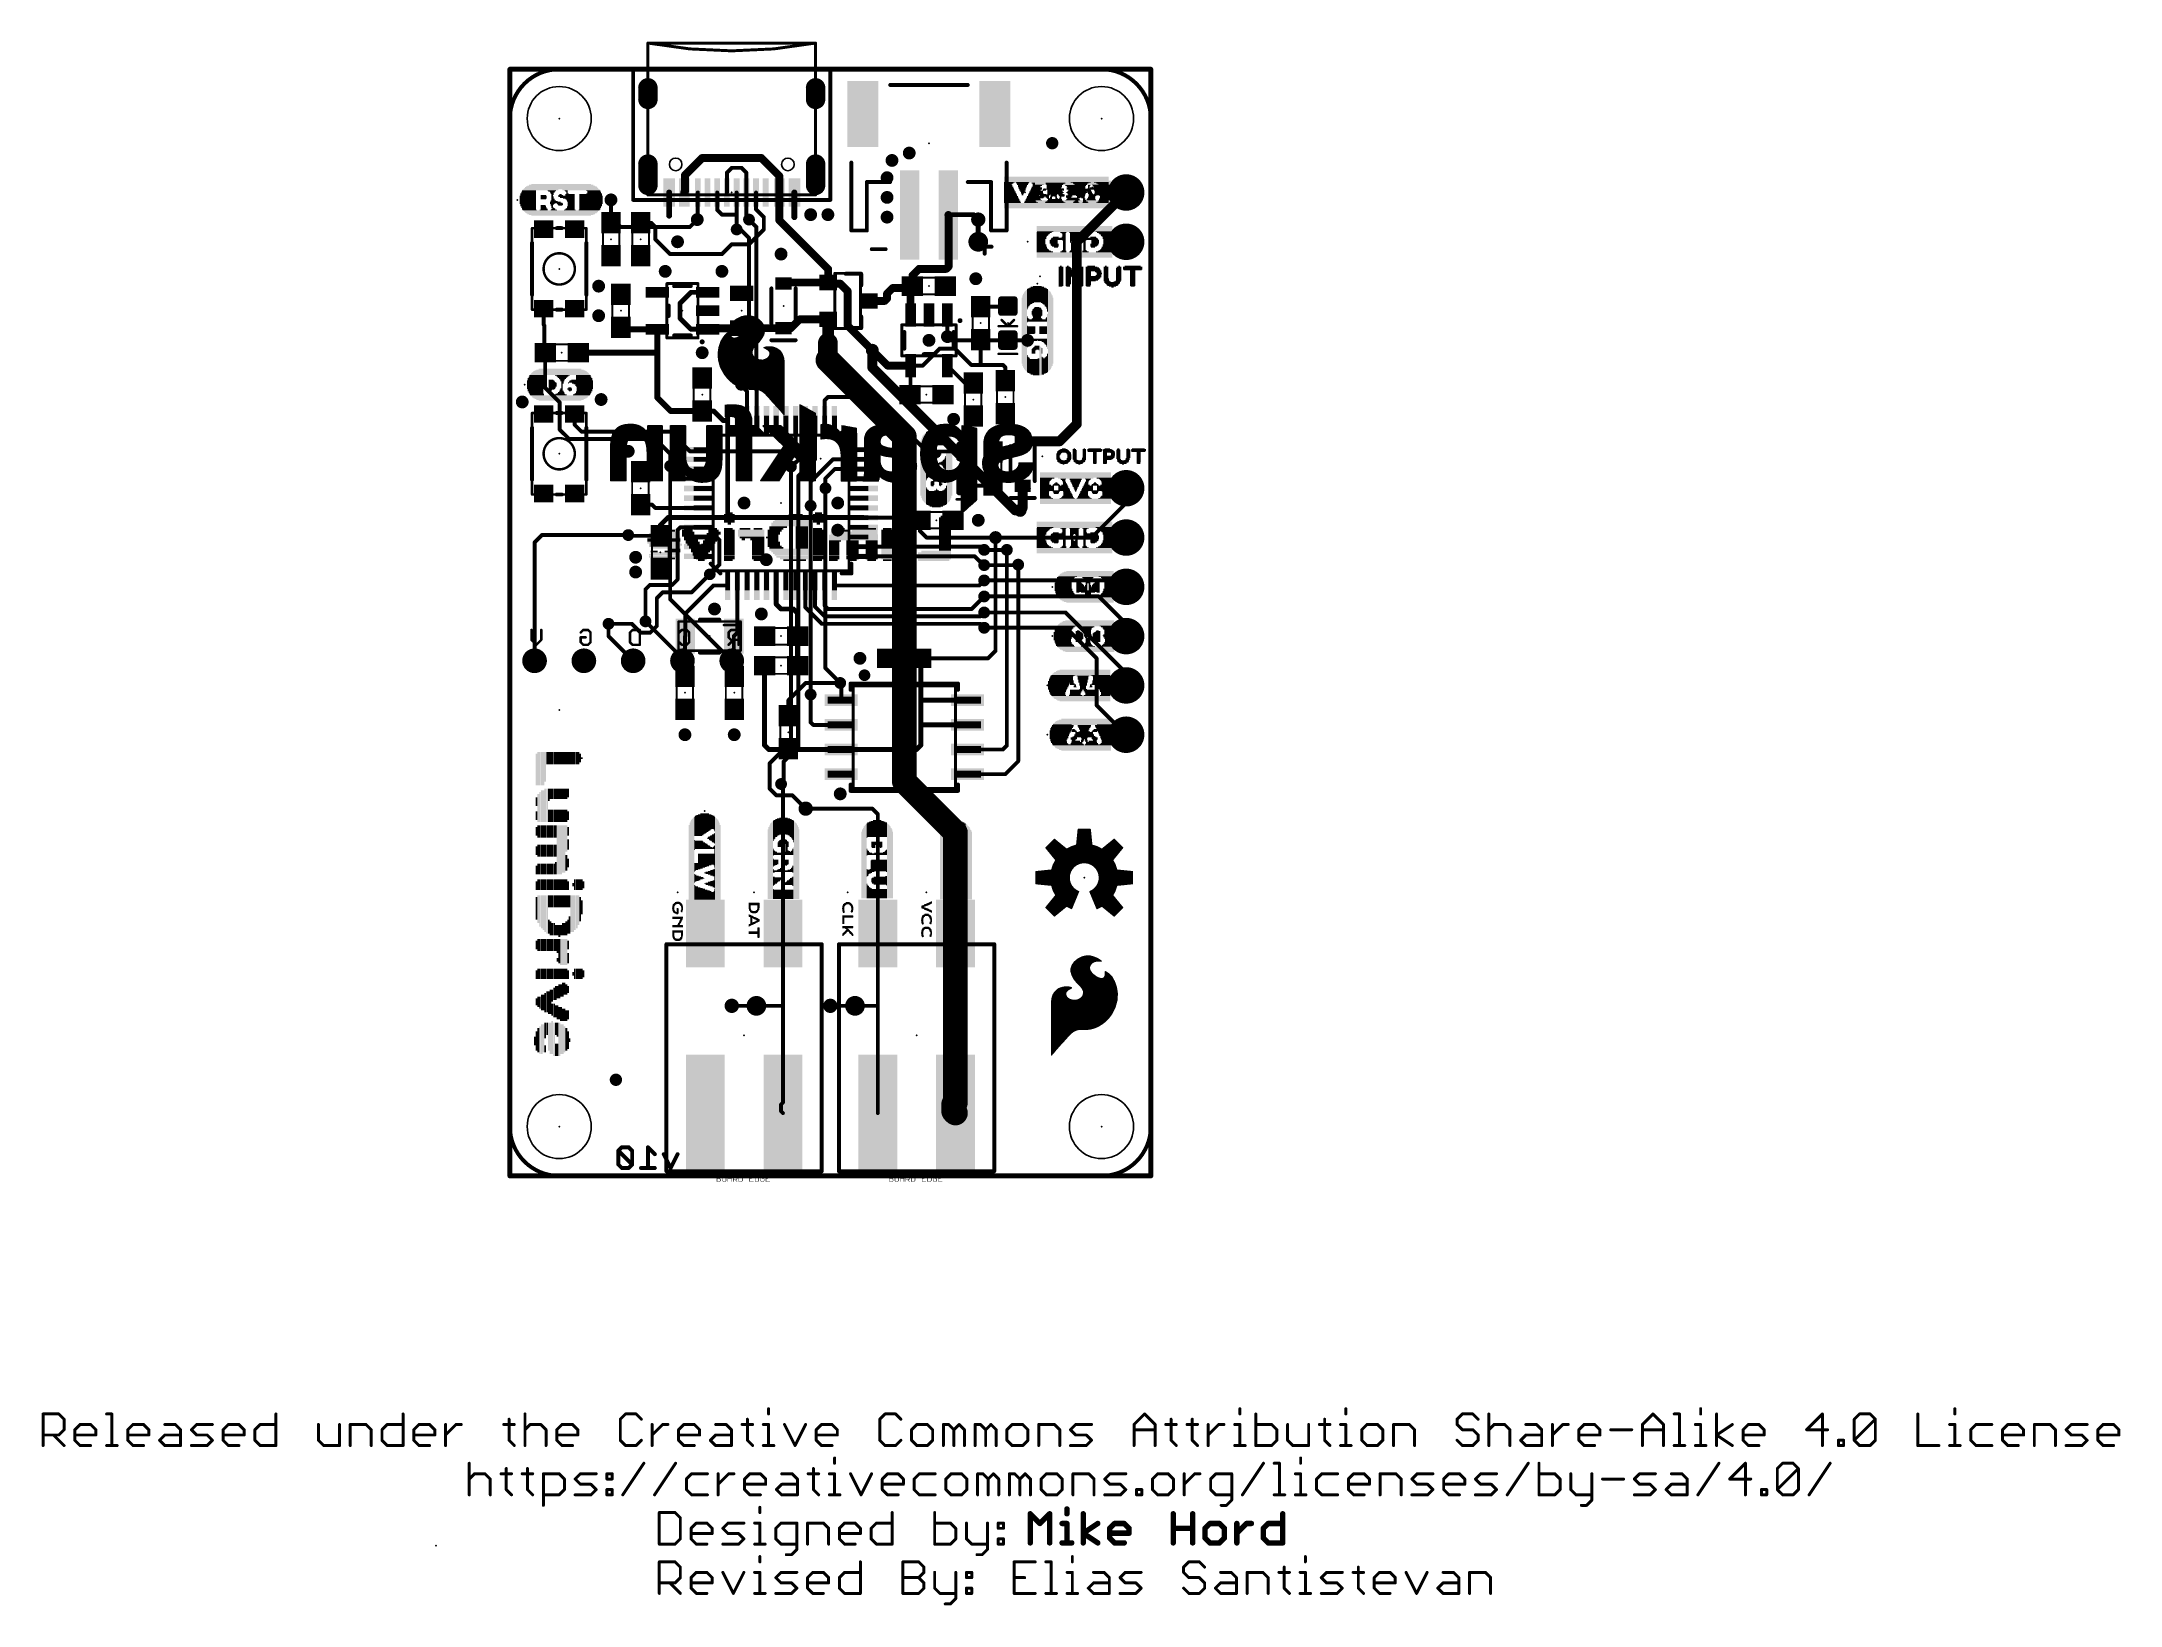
# Model space of a CAD drawing. Extents: x -24 to 83, y -22 to 58.
import ezdxf

# ---------------------------------------------------------------- set-up
doc = ezdxf.new("R2010")
doc.units = 0
for name, color, linetype in [('1', 12, 'CONTINUOUS'), ('16', 53, 'CONTINUOUS'), ('17', 254, 'CONTINUOUS'), ('18', 110, 'CONTINUOUS'), ('20', 53, 'CONTINUOUS'), ('21', 41, 'CONTINUOUS'), ('22', 40, 'CONTINUOUS'), ('23', 53, 'CONTINUOUS'), ('24', 53, 'CONTINUOUS'), ('51', 53, 'CONTINUOUS')]:
    doc.layers.add(name, color=color, linetype=linetype)

# ---------------------------------------------------------------- blocks, each defined once
blk = doc.blocks.new('RECT')
blk.add_solid([(-0.5, -0.5), (0.5, -0.5), (-0.5, 0.5), (0.5, 0.5)])
blk = doc.blocks.new('RECT160000X160000R30')
at = {"const_width": 0.15}
blk.add_lwpolyline([(0.425, -0.35), (0.425, 0.35, 0.4142), (0.35, 0.425), (-0.35, 0.425, 0.4142), (-0.425, 0.35), (-0.425, -0.35, 0.4142), (-0.35, -0.425), (0.35, -0.425, 0.4142)], format="xyb", close=True, dxfattribs=at)
blk.add_solid([(-0.3754, -0.3754), (0.3754, -0.3754), (-0.3754, 0.3754), (0.3754, 0.3754)])
blk = doc.blocks.new('PIE')
at = {"const_width": 0.5}
blk.add_lwpolyline([(0, -0.25, 1), (0, 0.25, 1), (0, -0.25)], format="xyb", dxfattribs=at)
blk = doc.blocks.new('ROUNDP')
at = {"const_width": 0.5}
blk.add_lwpolyline([(0, -0.25, 1), (0, 0.25, 1), (0, -0.25)], format="xyb", dxfattribs=at)
blk = doc.blocks.new('RECT160000X336000R100')
at = {"const_width": 0.5}
blk.add_lwpolyline([(0.25, -0.55), (0.25, 0.55, 0.4142), (0, 0.8), (0, 0.8, 0.4142), (-0.25, 0.55), (-0.25, -0.55, 0.4142), (0, -0.8), (0, -0.8, 0.4142)], format="xyb", close=True, dxfattribs=at)
blk.add_solid([(-0.0254, -0.5754), (0.0254, -0.5754), (-0.0254, 0.5754), (0.0254, 0.5754)])
blk = doc.blocks.new('RECT160000X256000R100')
at = {"const_width": 0.5}
blk.add_lwpolyline([(0.25, -0.3), (0.25, 0.3, 0.4142), (0, 0.55), (0, 0.55, 0.4142), (-0.25, 0.3), (-0.25, -0.3, 0.4142), (0, -0.55), (0, -0.55, 0.4142)], format="xyb", close=True, dxfattribs=at)
blk.add_solid([(-0.0254, -0.3254), (0.0254, -0.3254), (-0.0254, 0.3254), (0.0254, 0.3254)])
blk = doc.blocks.new('ROUNDV')
at = {"const_width": 0.5}
blk.add_lwpolyline([(0, -0.25, 1), (0, 0.25, 1), (0, -0.25)], format="xyb", dxfattribs=at)

msp = doc.modelspace()

# ---------------------------------------------------------------- linework, layer by layer
at = {"layer": '1'}
for points, const_width in [([(0, 57.023), (0, 0)], 0.254), ([(33.02, 57.023), (0, 57.023)], 0.254), ([(6.35, 57.023), (6.35, 50.292)], 0.2032), ([(16.51, 57.023), (6.35, 57.023)], 0.2032), ([(16.51, 50.292), (16.51, 57.023)], 0.2032), ([(33.02, 0), (33.02, 57.023)], 0.254), ([(9.017, 51.562), (9.906, 52.451)], 0.4064), ([(12.954, 52.451), (9.906, 52.451)], 0.4064), ([(13.88, 51.525), (12.954, 52.451)], 0.4064), ([(9.017, 50.71), (9.017, 51.562)], 0.4064), ([(11.18, 51.693), (11.43, 51.943)], 0.2032), ([(11.18, 50.673), (11.18, 51.693)], 0.2032), ([(11.938, 51.943), (11.43, 51.943)], 0.2032), ([(12.18, 51.701), (11.938, 51.943)], 0.2032), ([(12.18, 50.673), (12.18, 51.701)], 0.2032), ([(13.88, 50.673), (13.88, 51.525)], 0.4064), ([(5.207, 50.292), (5.207, 49.11)], 0.2032), ([(6.35, 50.292), (16.51, 50.292)], 0.2032), ([(8.205, 50.673), (8.205, 49.48)], 0.3048), ([(8.98, 50.673), (9.017, 50.71)], 0.4064), ([(9.68, 50.673), (9.68, 49.304)], 0.2032), ([(10.68, 50.673), (10.68, 49.772)], 0.2032), ([(11.68, 50.673), (11.68, 49.53)], 0.2032), ([(12.18, 50.673), (12.18, 49.415)], 0.2032), ([(12.68, 50.673), (12.68, 49.804)], 0.2032), ([(13.88, 49.239), (13.88, 50.673)], 0.4064), ([(14.655, 50.673), (14.655, 49.403)], 0.3048), ([(29.21, 48.133), (31.75, 50.673)], 0.508), ([(9.68, 49.304), (9.652, 49.276)], 0.2032), ([(10.68, 49.772), (10.922, 49.53)], 0.2032), ([(10.922, 49.53), (11.68, 49.53)], 0.2032), ([(11.68, 49.53), (11.68, 48.772)], 0.2032), ([(12.18, 49.415), (12.319, 49.276)], 0.2032), ([(12.68, 49.804), (13.081, 49.403)], 0.2032), ([(13.081, 49.403), (13.081, 48.768)], 0.2032), ([(16.399, 46.72), (13.88, 49.239)], 0.4064), ([(22.606, 49.497), (22.59, 49.513)], 0.4064), ([(22.606, 46.863), (22.606, 49.497)], 0.4064), ([(22.607, 49.53), (22.59, 49.513)], 0.254), ([(23.876, 49.53), (22.607, 49.53)], 0.254), ([(24.13, 49.276), (23.876, 49.53)], 0.254), ([(7.278, 49.11), (6.731, 49.11)], 0.2032), ([(7.493, 48.895), (7.278, 49.11)], 0.2032), ([(7.493, 48.895), (7.493, 48.26)], 0.2032), ([(7.493, 48.26), (8.255, 47.498)], 0.2032), ([(11.68, 48.772), (11.684, 48.768)], 0.2032), ([(12.319, 48.006), (13.081, 48.768)], 0.2032), ([(29.21, 38.742), (29.21, 48.133)], 0.508), ([(8.255, 47.498), (10.922, 47.498)], 0.2032), ([(10.922, 47.498), (11.43, 48.006)], 0.2032), ([(11.43, 48.006), (12.319, 48.006)], 0.2032), ([(14.097, 45.981), (14.151, 46.035)], 0.4064), ([(14.151, 46.035), (16.399, 46.035)], 0.4064), ([(16.399, 46.035), (16.399, 46.72)], 0.4064), ([(16.46, 45.974), (16.399, 46.035)], 0.4064), ([(17.018, 45.974), (16.46, 45.974)], 0.4064), ([(17.399, 45.593), (17.018, 45.974)], 0.4064), ([(20.74, 46.394), (21.082, 46.736)], 0.4064), ([(20.74, 45.847), (20.74, 46.394)], 0.4064), ([(21.082, 46.736), (22.479, 46.736)], 0.4064), ([(22.479, 46.736), (22.606, 46.863)], 0.4064), ([(9.332, 45.527), (8.763, 44.958)], 0.254), ([(8.763, 44.958), (8.763, 44.196)], 0.254), ([(10.1901, 45.527), (9.332, 45.527)], 0.254), ([(17.399, 43.815), (17.399, 45.593)], 0.4064), ([(18.499, 45.085), (19.304, 45.085)], 0.4064), ([(19.304, 45.085), (19.431, 45.212)], 0.4064), ([(19.431, 45.466), (19.712, 45.747)], 0.4064), ([(19.431, 45.212), (19.431, 45.466)], 0.4064), ([(19.712, 45.747), (20.64, 45.747)], 0.4064), ([(20.64, 45.747), (20.74, 45.847)], 0.4064), ([(20.64, 44.3531), (20.64, 45.747)], 0.4064), ([(1.74, 44.686), (1.74, 43.853)], 0.2032), ([(1.74, 43.853), (1.778, 43.815)], 0.2032), ([(1.778, 43.815), (1.778, 42.457)], 0.2032), ([(5.715, 43.727), (5.886, 43.898)], 0.254), ([(6.157, 43.627), (5.886, 43.898)], 0.3048), ([(8.763, 44.196), (9.332, 43.627)], 0.254), ([(14.471, 43.681), (14.925, 44.135)], 0.4064), ([(14.925, 44.135), (16.399, 44.135)], 0.4064), ([(16.399, 44.135), (16.399, 42.942)], 0.6096), ([(18.669, 42.545), (17.399, 43.815)], 0.4064), ([(18.669, 42.545), (17.399, 43.815)], 0.4064), ([(22.54, 44.3531), (22.54, 43.246)], 0.2032), ([(24.257, 44.792), (25.627, 44.792)], 0.2032), ([(25.654, 44.819), (25.627, 44.792)], 0.2032), ([(7.5899, 43.627), (6.157, 43.627)], 0.3048), ([(7.5899, 43.627), (7.5899, 42.418)], 0.3048), ([(9.332, 43.627), (10.1901, 43.627)], 0.254), ([(10.2401, 43.677), (10.1901, 43.627)], 0.4064), ([(11.938, 43.677), (10.2401, 43.677)], 0.4064), ([(11.942, 43.681), (11.938, 43.677)], 0.4064), ([(14.097, 43.681), (11.942, 43.681)], 0.4064), ([(14.097, 43.681), (14.471, 43.681)], 0.4064), ([(16.383, 42.926), (16.399, 42.942)], 0.6096), ([(24.257, 41.783), (24.257, 43.092)], 0.2032), ([(25.654, 43.065), (25.666, 43.053)], 0.2032), ([(25.666, 43.053), (26.67, 43.053)], 0.2032), ([(1.817, 42.418), (1.778, 42.457)], 0.2032), ([(1.817, 40.601), (1.817, 42.418)], 0.2032), ([(3.517, 42.418), (7.5899, 42.418)], 0.3048), ([(7.5899, 42.418), (7.5899, 40.1131)], 0.3048), ([(19.4611, 41.7529), (18.669, 42.545)], 0.4064), ([(19.4611, 41.7529), (18.669, 42.545)], 0.4064), ([(20.64, 41.7529), (19.4611, 41.7529)], 0.4064), ([(20.64, 41.7529), (19.4611, 41.7529)], 0.4064), ([(20.64, 41.7529), (21.2699, 41.7529)], 0.2032), ([(20.64, 41.7529), (20.64, 40.286)], 0.2032), ([(21.2699, 41.7529), (22.1493, 42.6323)], 0.2032), ([(21.2699, 41.7529), (22.1493, 42.6323)], 0.2032), ([(22.1493, 42.6323), (22.9307, 42.6323)], 0.2032), ([(22.1493, 42.6323), (22.9307, 42.6323)], 0.2032), ([(22.54, 41.7529), (23.4379, 40.855)], 0.2032), ([(22.9307, 42.6323), (23.78, 41.783)], 0.2032), ([(22.9307, 42.6323), (23.78, 41.783)], 0.2032), ([(23.78, 41.783), (24.257, 41.783)], 0.2032), ([(25.4, 41.783), (24.257, 41.783)], 0.2032), ([(25.527, 41.656), (25.4, 41.783)], 0.2032), ([(2.5606, 39.8574), (1.817, 40.601)], 0.2032), ([(12.1158, 40.5638), (11.9126, 40.767)], 0.2032), ([(12.72, 40.747), (12.7, 40.767)], 0.2032), ([(12.72, 38.921), (12.72, 40.747)], 0.2032), ([(23.4379, 40.855), (23.876, 40.855)], 0.2032), ([(25.527, 40.982), (25.527, 41.656)], 0.2032), ([(2.5606, 38.4604), (2.5606, 39.8574)], 0.2032), ([(7.5899, 40.1131), (8.294, 39.409)], 0.3048), ([(7.5899, 40.1131), (8.294, 39.409)], 0.3048), ([(12.1158, 40.525), (12.1158, 40.5638)], 0.2032), ([(12.22, 40.4208), (12.1158, 40.525)], 0.2032), ([(12.22, 38.921), (12.22, 40.4208)], 0.2032), ([(16.22, 39.969), (16.383, 40.132)], 0.2032), ([(16.22, 38.921), (16.22, 39.969)], 0.2032), ([(16.383, 40.132), (18.669, 40.132)], 0.2032), ([(18.669, 40.132), (21.475, 37.326)], 0.2032), ([(20.64, 40.286), (20.613, 40.259)], 0.2032), ([(3.048, 37.973), (2.5606, 38.4604)], 0.2032), ([(3.34, 39.261), (3.34, 38.697)], 0.2032), ([(3.34, 38.697), (3.683, 38.354)], 0.2032), ([(8.294, 39.409), (9.906, 39.409)], 0.3048), ([(8.294, 39.409), (9.906, 39.409)], 0.3048), ([(10.502, 39.409), (9.906, 39.409)], 0.254), ([(10.99, 38.921), (10.502, 39.409)], 0.254), ([(11.22, 38.921), (10.99, 38.921)], 0.254), ([(11.22, 38.921), (11.22, 33.965)], 0.254), ([(14.72, 38.921), (14.72, 37.58)], 0.2032), ([(15.22, 38.921), (15.22, 37.2538)], 0.2032), ([(15.72, 38.921), (15.72, 36.9276)], 0.2032), ([(28.321, 37.853), (29.21, 38.742)], 0.508), ([(7.493, 37.973), (3.048, 37.973)], 0.2032), ([(3.683, 38.354), (8.636, 38.354)], 0.2032), ([(8.255, 37.211), (7.493, 37.973)], 0.2032), ([(14.72, 37.58), (14.478, 37.338)], 0.2032), ([(26.416, 37.853), (28.321, 37.853)], 0.508), ([(8.255, 36.576), (8.255, 37.211)], 0.2032), ([(8.91, 35.921), (8.255, 36.576)], 0.2032), ([(14.6812, 36.7538), (14.478, 36.5506)], 0.2032), ([(14.72, 36.7538), (14.6812, 36.7538)], 0.2032), ([(15.22, 37.2538), (14.72, 36.7538)], 0.2032), ([(15.72, 36.9276), (15.3677, 36.5753)], 0.2032), ([(16.641, 36.921), (15.494, 35.774)], 0.2032), ([(16.736, 36.421), (16.256, 35.941)], 0.2032), ([(18.22, 36.921), (16.641, 36.921)], 0.2032), ([(18.22, 36.421), (16.736, 36.421)], 0.2032), ([(21.475, 37.326), (23.495, 37.326)], 0.2032), ([(9.72, 35.921), (8.91, 35.921)], 0.2032), ([(15.494, 35.774), (15.494, 34.5306)], 0.2032), ([(16.256, 35.941), (16.256, 35.433)], 0.2032), ([(24.865, 35.572), (23.495, 35.572)], 0.2032), ([(24.892, 35.599), (24.865, 35.572)], 0.2032), ([(26.416, 35.553), (26.416, 34.417)], 0.508), ([(6.731, 34.583), (7.327, 34.583)], 0.2032), ([(7.327, 34.583), (7.366, 34.544)], 0.2032), ([(7.489, 34.421), (7.366, 34.544)], 0.2032), ([(9.72, 34.421), (7.489, 34.421)], 0.2032), ([(26.416, 34.417), (26.289, 34.29)], 0.508), ([(7.747, 33.528), (8.14, 33.921)], 0.254), ([(7.747, 32.981), (7.747, 33.528)], 0.254), ([(8.14, 33.921), (9.72, 33.921)], 0.254), ([(8.783, 33.421), (8.636, 33.274)], 0.2032), ([(8.636, 33.274), (8.636, 30.7249)], 0.2032), ([(9.72, 33.421), (8.783, 33.421)], 0.2032), ([(9.72, 33.921), (11.176, 33.921)], 0.254), ([(11.176, 33.921), (18.22, 33.921)], 0.254), ([(11.22, 33.965), (11.176, 33.921)], 0.2032), ([(20.982, 33.921), (18.22, 33.921)], 0.2032), ([(21.121, 33.782), (20.982, 33.921)], 0.2032), ([(21.121, 33.782), (21.121, 33.235)], 0.2032), ([(21.121, 33.235), (21.463, 32.893)], 0.2032), ([(6.135, 32.981), (6.096, 33.02)], 0.2032), ([(7.747, 32.981), (6.135, 32.981)], 0.2032), ([(9.72, 32.921), (10.64, 32.921)], 0.2032), ([(10.64, 32.921), (10.795, 32.766)], 0.2032), ([(10.795, 32.766), (10.795, 31.496)], 0.2032), ([(18.22, 32.421), (24.2718, 32.421)], 0.2032), ([(21.463, 32.893), (25.019, 32.893)], 0.2032), ([(24.2718, 32.421), (24.4348, 32.258)], 0.2032), ([(25.019, 27.051), (25.019, 32.893)], 0.2032), ([(25.6032, 32.258), (25.6032, 22.1742)], 0.2032), ([(10.795, 31.496), (9.3696, 30.0706)], 0.2032), ([(18.22, 31.921), (23.9456, 31.921)], 0.2032), ([(23.9456, 31.921), (24.1928, 31.6738)], 0.2032), ([(24.1928, 31.6738), (24.2316, 31.6738)], 0.2032), ([(24.2316, 31.6738), (24.4348, 31.4706)], 0.2032), ([(26.1874, 31.496), (26.1874, 21.3614)], 0.2032), ([(7.2106, 30.4516), (6.985, 30.226)], 0.2032), ([(6.985, 30.226), (6.985, 28.575)], 0.2032), ([(8.3627, 30.4516), (7.2106, 30.4516)], 0.2032), ([(7.874, 30.0706), (7.5692, 29.7658)], 0.2032), ([(9.3696, 30.0706), (7.874, 30.0706)], 0.2032), ([(8.636, 30.7249), (8.3627, 30.4516)], 0.2032), ([(9.037, 28.976), (10.482, 30.421)], 0.2032), ([(10.482, 30.421), (11.22, 30.421)], 0.2032), ([(11.72, 30.421), (11.72, 27.996)], 0.2032), ([(13.72, 29.46), (13.72, 30.421)], 0.254), ([(15.22, 30.421), (15.22, 29.2954)], 0.2032), ([(15.72, 30.421), (15.72, 29.3342)], 0.2032), ([(16.22, 30.421), (16.22, 29.373)], 0.2032), ([(16.72, 30.421), (24.1726, 30.421)], 0.2032), ([(24.1726, 30.421), (24.4348, 30.6832)], 0.2032), ([(7.5692, 29.7658), (7.5692, 28.333)], 0.2032), ([(9.037, 27.813), (9.037, 28.976)], 0.2032), ([(13.97, 29.21), (13.72, 29.46)], 0.254), ([(14.605, 29.21), (13.97, 29.21)], 0.254), ([(14.82, 28.995), (14.605, 29.21)], 0.254), ([(14.82, 27.813), (14.82, 28.995)], 0.254), ([(15.22, 29.2954), (16.0674, 28.448)], 0.2032), ([(15.72, 29.3342), (16.2252, 28.829)], 0.2032), ([(16.22, 29.373), (16.383, 29.21)], 0.2032), ([(16.2252, 28.829), (24.233, 28.829)], 0.2032), ([(16.383, 29.21), (23.7878, 29.21)], 0.2032), ([(23.7878, 29.21), (24.4348, 29.857)], 0.2032), ([(24.233, 28.829), (24.4348, 29.0308)], 0.2032), ([(6.2858, 28.448), (5.08, 28.448)], 0.2032), ([(6.743, 27.9908), (6.2858, 28.448)], 0.2032), ([(7.227, 27.9908), (6.743, 27.9908)], 0.2032), ([(7.5692, 28.333), (7.227, 27.9908)], 0.2032), ([(9.037, 27.813), (9.017, 27.793)], 0.2032), ([(9.017, 27.793), (9.017, 25.742)], 0.2032), ([(11.72, 27.996), (11.537, 27.813)], 0.2032), ([(11.537, 27.813), (11.537, 25.762)], 0.2032), ([(14.82, 27.813), (14.82, 26.289)], 0.254), ([(24.2302, 28.448), (16.0674, 28.448)], 0.2032), ([(24.2302, 28.448), (24.4348, 28.2434)], 0.2032), ([(21.17, 26.67), (21.17, 24.511)], 0.254), ([(24.638, 26.67), (25.019, 27.051)], 0.2032), ([(11.537, 25.762), (11.557, 25.742)], 0.2032), ([(13.12, 22.186), (13.12, 26.289)], 0.254), ([(21.17, 26.67), (24.638, 26.67)], 0.2032), ([(14.351, 24.511), (15.24, 25.4)], 0.2032), ([(15.24, 25.4), (17.018, 25.4)], 0.2032), ([(15.494, 23.368), (15.494, 24.8024)], 0.2032), ([(17.018, 25.4), (17.0688, 25.3492)], 0.2032), ([(17.0688, 25.3492), (17.0688, 24.511)], 0.2032), ([(21.17, 24.511), (21.17, 23.241)], 0.254), ([(23.5712, 24.511), (21.17, 24.511)], 0.254), ([(14.351, 23.71), (14.351, 24.511)], 0.2032), ([(15.621, 23.241), (15.494, 23.368)], 0.2032), ([(17.0688, 23.241), (15.621, 23.241)], 0.2032), ([(21.17, 23.241), (21.17, 22.186)], 0.254), ([(23.5712, 23.241), (21.17, 23.241)], 0.254), ([(13.335, 21.971), (13.12, 22.186)], 0.254), ([(13.335, 21.971), (14.312, 21.971)], 0.254), ([(14.312, 21.971), (14.351, 22.01)], 0.254), ([(17.0688, 21.971), (14.312, 21.971)], 0.254), ([(20.955, 21.971), (17.0688, 21.971)], 0.254), ([(21.17, 22.186), (20.955, 21.971)], 0.254), ([(25.4, 21.971), (23.5712, 21.971)], 0.2032), ([(25.6032, 22.1742), (25.4, 21.971)], 0.2032), ([(26.1874, 21.3614), (25.527, 20.701)], 0.2032), ([(22.955, 17.685), (20.32, 20.32)], 1.27), ([(25.527, 20.701), (23.5712, 20.701)], 0.2032), ([(14.065, 20.098), (13.97, 20.193)], 0.2032), ([(14.065, 12.489), (14.065, 20.098)], 0.2032), ([(18.669, 18.923), (15.24, 18.923)], 0.2032), ([(18.955, 18.637), (18.669, 18.923)], 0.2032), ([(18.955, 12.489), (18.955, 18.637)], 0.2032), ([(22.955, 12.489), (22.955, 17.685)], 1.27), ([(22.955, 12.489), (22.955, 3.778)], 1.27), ([(14.065, 12.489), (14.065, 8.763)], 0.2032), ([(18.955, 12.489), (18.955, 8.763)], 0.2032), ([(11.43, 8.763), (14.065, 8.763)], 0.2032), ([(14.065, 8.763), (14.065, 3.778)], 0.2032), ([(18.955, 8.763), (16.51, 8.763)], 0.2032), ([(18.955, 8.763), (18.955, 3.239)], 0.2032), ([(22.955, 3.778), (22.86, 3.683)], 1.27), ([(22.86, 3.683), (22.86, 3.334)], 1.27), ([(13.97, 3.683), (14.065, 3.778)], 0.2032), ([(13.97, 3.334), (13.97, 3.683)], 0.2032), ([(14.065, 3.239), (13.97, 3.334)], 0.2032), ([(22.86, 3.334), (22.955, 3.239)], 1.27), ([(0, 0), (33.02, 0)], 0.254)]:
    msp.add_lwpolyline(points, dxfattribs=dict(at, const_width=const_width))
for points, const_width in [([(0.0635, 57.023, 1), (-0.0635, 57.023)], 0.127), ([(0, 57.0865, 1), (0, 56.9595)], 0.127), ([(6.4008, 57.023, 1), (6.2992, 57.023)], 0.1016), ([(6.35, 57.0738, 1), (6.35, 56.9722)], 0.1016), ([(16.5608, 57.023, 1), (16.4592, 57.023)], 0.1016), ([(16.51, 56.9722, 1), (16.51, 57.0738)], 0.1016), ([(33.0835, 57.023, 1), (32.9565, 57.023)], 0.127), ([(33.02, 56.9595, 1), (33.02, 57.0865)], 0.127), ([(9.906, 52.5526, 1), (9.906, 52.3494)], 0.2032), ([(9.9778, 52.3792, 1), (9.8342, 52.5228)], 0.2032), ([(13.0258, 52.5228, 1), (12.8822, 52.3792)], 0.2032), ([(12.954, 52.3494, 1), (12.954, 52.5526)], 0.2032), ([(9.1186, 51.562, 1), (8.9154, 51.562)], 0.2032), ([(8.9452, 51.6338, 1), (9.0888, 51.4902)], 0.2032), ([(11.2308, 51.693, 1), (11.1292, 51.693)], 0.1016), ([(11.1441, 51.7289, 1), (11.2159, 51.6571)], 0.1016), ([(11.43, 51.9938, 1), (11.43, 51.8922)], 0.1016), ([(11.4659, 51.9071, 1), (11.3941, 51.9789)], 0.1016), ([(11.9739, 51.9789, 1), (11.9021, 51.9071)], 0.1016), ([(11.938, 51.8922, 1), (11.938, 51.9938)], 0.1016), ([(12.2308, 51.701, 1), (12.1292, 51.701)], 0.1016), ([(12.1441, 51.6651, 1), (12.2159, 51.7369)], 0.1016), ([(13.9816, 51.525, 1), (13.7784, 51.525)], 0.2032), ([(13.8082, 51.4532, 1), (13.9518, 51.5968)], 0.2032), ([(5.2578, 50.292, 1), (5.1562, 50.292)], 0.1016), ([(6.35, 50.3428, 1), (6.35, 50.2412)], 0.1016), ([(6.2992, 50.292, 1), (6.4008, 50.292)], 0.1016), ([(8.2812, 50.673, 1), (8.1288, 50.673)], 0.1524), ([(8.9082, 50.7448, 1), (9.0518, 50.6012)], 0.2032), ([(8.9154, 50.71, 1), (9.1186, 50.71)], 0.2032), ([(9.0888, 50.6382, 1), (8.9452, 50.7818)], 0.2032), ([(9.7308, 50.673, 1), (9.6292, 50.673)], 0.1016), ([(10.7308, 50.673, 1), (10.6292, 50.673)], 0.1016), ([(11.1292, 50.673, 1), (11.2308, 50.673)], 0.1016), ([(11.7308, 50.673, 1), (11.6292, 50.673)], 0.1016), ([(12.2308, 50.673, 1), (12.1292, 50.673)], 0.1016), ([(12.1292, 50.673, 1), (12.2308, 50.673)], 0.1016), ([(12.7308, 50.673, 1), (12.6292, 50.673)], 0.1016), ([(13.9816, 50.673, 1), (13.7784, 50.673)], 0.2032), ([(13.7784, 50.673, 1), (13.9816, 50.673)], 0.2032), ([(14.7312, 50.673, 1), (14.5788, 50.673)], 0.1524), ([(16.4592, 50.292, 1), (16.5608, 50.292)], 0.1016), ([(16.51, 50.2412, 1), (16.51, 50.3428)], 0.1016), ([(31.8398, 50.5832, 1), (31.6602, 50.7628)], 0.254), ([(8.1288, 49.48, 1), (8.2812, 49.48)], 0.1524), ([(9.6161, 49.3119, 1), (9.6879, 49.2401)], 0.1016), ([(9.6292, 49.304, 1), (9.7308, 49.304)], 0.1016), ([(9.7159, 49.2681, 1), (9.6441, 49.3399)], 0.1016), ([(10.7159, 49.8079, 1), (10.6441, 49.7361)], 0.1016), ([(10.6292, 49.772, 1), (10.7308, 49.772)], 0.1016), ([(10.922, 49.5808, 1), (10.922, 49.4792)], 0.1016), ([(10.8861, 49.4941, 1), (10.9579, 49.5659)], 0.1016), ([(11.7308, 49.53, 1), (11.6292, 49.53)], 0.1016), ([(11.6292, 49.53, 1), (11.7308, 49.53)], 0.1016), ([(11.68, 49.4792, 1), (11.68, 49.5808)], 0.1016), ([(12.2159, 49.4509, 1), (12.1441, 49.3791)], 0.1016), ([(12.1292, 49.415, 1), (12.2308, 49.415)], 0.1016), ([(12.2831, 49.2401, 1), (12.3549, 49.3119)], 0.1016), ([(12.7159, 49.8399, 1), (12.6441, 49.7681)], 0.1016), ([(12.6292, 49.804, 1), (12.7308, 49.804)], 0.1016), ([(13.1318, 49.403, 1), (13.0302, 49.403)], 0.1016), ([(13.0451, 49.3671, 1), (13.1169, 49.4389)], 0.1016), ([(13.7784, 49.239, 1), (13.9816, 49.239)], 0.2032), ([(13.9518, 49.3108, 1), (13.8082, 49.1672)], 0.2032), ([(14.5788, 49.403, 1), (14.7312, 49.403)], 0.1524), ([(22.6618, 49.5848, 1), (22.5182, 49.4412)], 0.2032), ([(22.7076, 49.497, 1), (22.5044, 49.497)], 0.2032), ([(22.5342, 49.4252, 1), (22.6778, 49.5688)], 0.2032), ([(22.5451, 49.5579, 1), (22.6349, 49.4681)], 0.127), ([(22.607, 49.5935, 1), (22.607, 49.4665)], 0.127), ([(22.6519, 49.4851, 1), (22.5621, 49.5749)], 0.127), ([(23.9209, 49.5749, 1), (23.8311, 49.4851)], 0.127), ([(23.876, 49.4665, 1), (23.876, 49.5935)], 0.127), ([(24.0851, 49.2311, 1), (24.1749, 49.3209)], 0.127), ([(5.1562, 49.11, 1), (5.2578, 49.11)], 0.1016), ([(6.731, 49.1608, 1), (6.731, 49.0592)], 0.1016), ([(7.3139, 49.1459, 1), (7.2421, 49.0741)], 0.1016), ([(7.278, 49.0592, 1), (7.278, 49.1608)], 0.1016), ([(7.5438, 48.895, 1), (7.4422, 48.895)], 0.1016), ([(7.5289, 48.2959, 1), (7.4571, 48.2241)], 0.1016), ([(7.4422, 48.26, 1), (7.5438, 48.26)], 0.1016), ([(7.4571, 48.8591, 1), (7.5289, 48.9309)], 0.1016), ([(11.7159, 48.8079, 1), (11.6441, 48.7361)], 0.1016), ([(11.6292, 48.772, 1), (11.7308, 48.772)], 0.1016), ([(11.6481, 48.7321, 1), (11.7199, 48.8039)], 0.1016), ([(13.0302, 48.768, 1), (13.1318, 48.768)], 0.1016), ([(13.1169, 48.7321, 1), (13.0451, 48.8039)], 0.1016), ([(29.337, 48.133, 1), (29.083, 48.133)], 0.254), ([(29.1202, 48.2228, 1), (29.2998, 48.0432)], 0.254), ([(8.255, 47.5488, 1), (8.255, 47.4472)], 0.1016), ([(8.2191, 47.4621, 1), (8.2909, 47.5339)], 0.1016), ([(10.8861, 47.5339, 1), (10.9579, 47.4621)], 0.1016), ([(10.922, 47.4472, 1), (10.922, 47.5488)], 0.1016), ([(11.43, 48.0568, 1), (11.43, 47.9552)], 0.1016), ([(11.4659, 47.9701, 1), (11.3941, 48.0419)], 0.1016), ([(12.2831, 48.0419, 1), (12.3549, 47.9701)], 0.1016), ([(12.319, 47.9552, 1), (12.319, 48.0568)], 0.1016), ([(14.0252, 46.0528, 1), (14.1688, 45.9092)], 0.2032), ([(14.151, 46.1366, 1), (14.151, 45.9334)], 0.2032), ([(14.2228, 45.9632, 1), (14.0792, 46.1068)], 0.2032), ([(16.5006, 46.72, 1), (16.2974, 46.72)], 0.2032), ([(16.2974, 46.035, 1), (16.5006, 46.035)], 0.2032), ([(16.4708, 46.1068, 1), (16.3272, 45.9632)], 0.2032), ([(16.3272, 46.6482, 1), (16.4708, 46.7918)], 0.2032), ([(16.46, 46.0756, 1), (16.46, 45.8724)], 0.2032), ([(16.3882, 45.9022, 1), (16.5318, 46.0458)], 0.2032), ([(16.399, 45.9334, 1), (16.399, 46.1366)], 0.2032), ([(17.0898, 46.0458, 1), (16.9462, 45.9022)], 0.2032), ([(17.018, 45.8724, 1), (17.018, 46.0756)], 0.2032), ([(20.8416, 46.394, 1), (20.6384, 46.394)], 0.2032), ([(20.6682, 46.4658, 1), (20.8118, 46.3222)], 0.2032), ([(21.082, 46.8376, 1), (21.082, 46.6344)], 0.2032), ([(21.1538, 46.6642, 1), (21.0102, 46.8078)], 0.2032), ([(22.4072, 46.8078, 1), (22.5508, 46.6642)], 0.2032), ([(22.479, 46.6344, 1), (22.479, 46.8376)], 0.2032), ([(22.5044, 46.863, 1), (22.7076, 46.863)], 0.2032), ([(22.6778, 46.7912, 1), (22.5342, 46.9348)], 0.2032), ([(8.8265, 44.958, 1), (8.6995, 44.958)], 0.127), ([(8.7181, 45.0029, 1), (8.8079, 44.9131)], 0.127), ([(9.332, 45.5905, 1), (9.332, 45.4635)], 0.127), ([(9.3769, 45.4821, 1), (9.2871, 45.5719)], 0.127), ([(10.1901, 45.4635, 1), (10.1901, 45.5905)], 0.127), ([(17.5006, 45.593, 1), (17.2974, 45.593)], 0.2032), ([(17.3272, 45.5212, 1), (17.4708, 45.6648)], 0.2032), ([(18.499, 45.1866, 1), (18.499, 44.9834)], 0.2032), ([(19.2322, 45.1568, 1), (19.3758, 45.0132)], 0.2032), ([(19.304, 44.9834, 1), (19.304, 45.1866)], 0.2032), ([(19.5326, 45.466, 1), (19.3294, 45.466)], 0.2032), ([(19.3294, 45.212, 1), (19.5326, 45.212)], 0.2032), ([(19.3592, 45.5378, 1), (19.5028, 45.3942)], 0.2032), ([(19.5028, 45.1402, 1), (19.3592, 45.2838)], 0.2032), ([(19.712, 45.8486, 1), (19.712, 45.6454)], 0.2032), ([(19.7838, 45.6752, 1), (19.6402, 45.8188)], 0.2032), ([(20.7416, 45.747, 1), (20.5384, 45.747)], 0.2032), ([(20.5682, 45.8188, 1), (20.7118, 45.6752)], 0.2032), ([(20.6384, 45.847, 1), (20.8416, 45.847)], 0.2032), ([(20.64, 45.6454, 1), (20.64, 45.8486)], 0.2032), ([(20.8118, 45.7752, 1), (20.6682, 45.9188)], 0.2032), ([(1.7908, 44.686, 1), (1.6892, 44.686)], 0.1016), ([(1.7759, 43.8889, 1), (1.7041, 43.8171)], 0.1016), ([(1.8288, 43.815, 1), (1.7272, 43.815)], 0.1016), ([(5.9399, 43.9519, 1), (5.8321, 43.8441)], 0.1524), ([(5.9309, 43.8531, 1), (5.8411, 43.9429)], 0.127), ([(8.8079, 44.2409, 1), (8.7181, 44.1511)], 0.127), ([(8.6995, 44.196, 1), (8.8265, 44.196)], 0.127), ([(14.925, 44.2366, 1), (14.925, 44.0334)], 0.2032), ([(14.9968, 44.0632, 1), (14.8532, 44.2068)], 0.2032), ([(16.5514, 44.135, 1), (16.2466, 44.135)], 0.3048), ([(16.399, 44.0334, 1), (16.399, 44.2366)], 0.2032), ([(17.2974, 43.815, 1), (17.5006, 43.815)], 0.2032), ([(17.4708, 43.8868, 1), (17.3272, 43.7432)], 0.2032), ([(17.4708, 43.8868, 1), (17.3272, 43.7432)], 0.2032), ([(20.5384, 44.3531, 1), (20.7416, 44.3531)], 0.2032), ([(22.5908, 44.3531, 1), (22.4892, 44.3531)], 0.1016), ([(24.257, 44.8428, 1), (24.257, 44.7412)], 0.1016), ([(25.5911, 44.8279, 1), (25.6629, 44.7561)], 0.1016), ([(25.6899, 44.7831, 1), (25.6181, 44.8549)], 0.1016), ([(25.627, 44.7412, 1), (25.627, 44.8428)], 0.1016), ([(1.6892, 43.853, 1), (1.7908, 43.853)], 0.1016), ([(1.7421, 43.7791, 1), (1.8139, 43.8509)], 0.1016), ([(5.6701, 43.7719, 1), (5.7599, 43.6821)], 0.127), ([(6.157, 43.7032, 1), (6.157, 43.5508)], 0.1524), ([(6.1031, 43.5731, 1), (6.2109, 43.6809)], 0.1524), ([(7.6661, 43.627, 1), (7.5137, 43.627)], 0.1524), ([(7.5899, 43.5508, 1), (7.5899, 43.7032)], 0.1524), ([(9.332, 43.6905, 1), (9.332, 43.5635)], 0.127), ([(9.2871, 43.5821, 1), (9.3769, 43.6719)], 0.127), ([(10.1183, 43.6988, 1), (10.2619, 43.5552)], 0.2032), ([(10.2401, 43.7786, 1), (10.2401, 43.5754)], 0.2032), ([(10.3119, 43.6052, 1), (10.1683, 43.7488)], 0.2032), ([(10.1901, 43.5635, 1), (10.1901, 43.6905)], 0.127), ([(11.8662, 43.7488, 1), (12.0098, 43.6052)], 0.2032), ([(11.942, 43.7826, 1), (11.942, 43.5794)], 0.2032), ([(12.0138, 43.6092, 1), (11.8702, 43.7528)], 0.2032), ([(11.938, 43.5754, 1), (11.938, 43.7786)], 0.2032), ([(14.097, 43.7826, 1), (14.097, 43.5794)], 0.2032), ([(14.097, 43.5794, 1), (14.097, 43.7826)], 0.2032), ([(14.3992, 43.7528, 1), (14.5428, 43.6092)], 0.2032), ([(14.471, 43.5794, 1), (14.471, 43.7826)], 0.2032), ([(16.2752, 43.0338, 1), (16.4908, 42.8182)], 0.3048), ([(16.2466, 42.942, 1), (16.5514, 42.942)], 0.3048), ([(16.5068, 42.8342, 1), (16.2912, 43.0498)], 0.3048), ([(22.4892, 43.246, 1), (22.5908, 43.246)], 0.1016), ([(24.3078, 43.092, 1), (24.2062, 43.092)], 0.1016), ([(25.6899, 43.1009, 1), (25.6181, 43.0291)], 0.1016), ([(25.666, 43.1038, 1), (25.666, 43.0022)], 0.1016), ([(25.6301, 43.0171, 1), (25.7019, 43.0889)], 0.1016), ([(26.67, 43.0022, 1), (26.67, 43.1038)], 0.1016), ([(1.8139, 42.4929, 1), (1.7421, 42.4211)], 0.1016), ([(1.7272, 42.457, 1), (1.8288, 42.457)], 0.1016), ([(1.8678, 42.418, 1), (1.7662, 42.418)], 0.1016), ([(1.7811, 42.3821, 1), (1.8529, 42.4539)], 0.1016), ([(3.517, 42.4942, 1), (3.517, 42.3418)], 0.1524), ([(7.6661, 42.418, 1), (7.5137, 42.418)], 0.1524), ([(7.5137, 42.418, 1), (7.6661, 42.418)], 0.1524), ([(7.5899, 42.3418, 1), (7.5899, 42.4942)], 0.1524), ([(18.7408, 42.6168, 1), (18.5972, 42.4732)], 0.2032), ([(18.7408, 42.6168, 1), (18.5972, 42.4732)], 0.2032), ([(18.5972, 42.4732, 1), (18.7408, 42.6168)], 0.2032), ([(18.5972, 42.4732, 1), (18.7408, 42.6168)], 0.2032), ([(19.4611, 41.8545, 1), (19.4611, 41.6513)], 0.2032), ([(19.4611, 41.8545, 1), (19.4611, 41.6513)], 0.2032), ([(19.3893, 41.6811, 1), (19.5329, 41.8247)], 0.2032), ([(19.3893, 41.6811, 1), (19.5329, 41.8247)], 0.2032), ([(20.64, 41.6513, 1), (20.64, 41.8545)], 0.2032), ([(20.64, 41.6513, 1), (20.64, 41.8545)], 0.2032), ([(20.64, 41.8037, 1), (20.64, 41.7021)], 0.1016), ([(20.6908, 41.7529, 1), (20.5892, 41.7529)], 0.1016), ([(21.2339, 41.7888, 1), (21.3058, 41.717)], 0.1016), ([(21.2339, 41.7888, 1), (21.3058, 41.717)], 0.1016), ([(21.2699, 41.7021, 1), (21.2699, 41.8037)], 0.1016), ([(22.1493, 42.6831, 1), (22.1493, 42.5815)], 0.1016), ([(22.1493, 42.6831, 1), (22.1493, 42.5815)], 0.1016), ([(22.1852, 42.5964, 1), (22.1133, 42.6682)], 0.1016), ([(22.1852, 42.5964, 1), (22.1134, 42.6682)], 0.1016), ([(22.5759, 41.7888, 1), (22.5041, 41.717)], 0.1016), ([(22.9666, 42.6682, 1), (22.8948, 42.5964)], 0.1016), ([(22.9667, 42.6682, 1), (22.8948, 42.5964)], 0.1016), ([(22.9307, 42.5815, 1), (22.9307, 42.6831)], 0.1016), ([(22.9307, 42.5815, 1), (22.9307, 42.6831)], 0.1016), ([(23.78, 41.8338, 1), (23.78, 41.7322)], 0.1016), ([(23.7441, 41.7471, 1), (23.816, 41.8189)], 0.1016), ([(23.7441, 41.7471, 1), (23.816, 41.8189)], 0.1016), ([(24.257, 41.8338, 1), (24.257, 41.7322)], 0.1016), ([(24.2062, 41.783, 1), (24.3078, 41.783)], 0.1016), ([(24.257, 41.7322, 1), (24.257, 41.8338)], 0.1016), ([(25.4359, 41.8189, 1), (25.3641, 41.7471)], 0.1016), ([(25.4, 41.7322, 1), (25.4, 41.8338)], 0.1016), ([(1.8529, 40.6369, 1), (1.7811, 40.5651)], 0.1016), ([(11.9485, 40.8029, 1), (11.8767, 40.7311)], 0.1016), ([(12.7359, 40.8029, 1), (12.6641, 40.7311)], 0.1016), ([(12.7708, 40.747, 1), (12.6692, 40.747)], 0.1016), ([(12.6841, 40.7111, 1), (12.7559, 40.7829)], 0.1016), ([(23.4379, 40.9058, 1), (23.4379, 40.8042)], 0.1016), ([(23.402, 40.8191, 1), (23.4738, 40.8909)], 0.1016), ([(23.876, 40.8042, 1), (23.876, 40.9058)], 0.1016), ([(25.5778, 41.656, 1), (25.4762, 41.656)], 0.1016), ([(25.4762, 40.982, 1), (25.5778, 40.982)], 0.1016), ([(25.4911, 41.6201, 1), (25.5629, 41.6919)], 0.1016), ([(1.7662, 40.601, 1), (1.8678, 40.601)], 0.1016), ([(2.6114, 39.8574, 1), (2.5098, 39.8574)], 0.1016), ([(2.5247, 39.8215, 1), (2.5965, 39.8933)], 0.1016), ([(7.6438, 40.167, 1), (7.536, 40.0592)], 0.1524), ([(7.6438, 40.167, 1), (7.536, 40.0592)], 0.1524), ([(7.5137, 40.1131, 1), (7.6661, 40.1131)], 0.1524), ([(12.1666, 40.5638, 1), (12.065, 40.5638)], 0.1016), ([(12.1517, 40.5609, 1), (12.0799, 40.4891)], 0.1016), ([(12.065, 40.525, 1), (12.1666, 40.525)], 0.1016), ([(12.0799, 40.5279, 1), (12.1517, 40.5997)], 0.1016), ([(12.2708, 40.4208, 1), (12.1692, 40.4208)], 0.1016), ([(12.1841, 40.3849, 1), (12.2559, 40.4567)], 0.1016), ([(16.2708, 39.969, 1), (16.1692, 39.969)], 0.1016), ([(16.1841, 40.0049, 1), (16.2559, 39.9331)], 0.1016), ([(16.383, 40.1828, 1), (16.383, 40.0812)], 0.1016), ([(16.4189, 40.0961, 1), (16.3471, 40.1679)], 0.1016), ([(18.7049, 40.1679, 1), (18.6331, 40.0961)], 0.1016), ([(18.669, 40.0812, 1), (18.669, 40.1828)], 0.1016), ([(20.5771, 40.2949, 1), (20.6489, 40.2231)], 0.1016), ([(20.5892, 40.286, 1), (20.6908, 40.286)], 0.1016), ([(20.6759, 40.2501, 1), (20.6041, 40.3219)], 0.1016), ([(2.5965, 38.4963, 1), (2.5247, 38.4245)], 0.1016), ([(3.3908, 39.261, 1), (3.2892, 39.261)], 0.1016), ([(3.3759, 38.7329, 1), (3.3041, 38.6611)], 0.1016), ([(3.2892, 38.697, 1), (3.3908, 38.697)], 0.1016), ([(8.294, 39.4852, 1), (8.294, 39.3328)], 0.1524), ([(8.294, 39.4852, 1), (8.294, 39.3328)], 0.1524), ([(8.2401, 39.3551, 1), (8.3479, 39.4629)], 0.1524), ([(8.2401, 39.3551, 1), (8.3479, 39.4629)], 0.1524), ([(9.906, 39.4725, 1), (9.906, 39.3455)], 0.127), ([(9.906, 39.3328, 1), (9.906, 39.4852)], 0.1524), ([(9.906, 39.3328, 1), (9.906, 39.4852)], 0.1524), ([(10.5469, 39.4539, 1), (10.4571, 39.3641)], 0.127), ([(10.502, 39.3455, 1), (10.502, 39.4725)], 0.127), ([(10.99, 38.9845, 1), (10.99, 38.8575)], 0.127), ([(10.9451, 38.8761, 1), (11.0349, 38.9659)], 0.127), ([(11.2835, 38.921, 1), (11.1565, 38.921)], 0.127), ([(11.22, 38.8575, 1), (11.22, 38.9845)], 0.127), ([(12.1692, 38.921, 1), (12.2708, 38.921)], 0.1016), ([(12.6692, 38.921, 1), (12.7708, 38.921)], 0.1016), ([(14.7708, 38.921, 1), (14.6692, 38.921)], 0.1016), ([(15.2708, 38.921, 1), (15.1692, 38.921)], 0.1016), ([(15.7708, 38.921, 1), (15.6692, 38.921)], 0.1016), ([(16.1692, 38.921, 1), (16.2708, 38.921)], 0.1016), ([(29.083, 38.742, 1), (29.337, 38.742)], 0.254), ([(29.2998, 38.6522, 1), (29.1202, 38.8318)], 0.254), ([(2.5098, 38.4604, 1), (2.6114, 38.4604)], 0.1016), ([(3.048, 38.0238, 1), (3.048, 37.9222)], 0.1016), ([(3.0121, 37.9371, 1), (3.0839, 38.0089)], 0.1016), ([(3.683, 38.4048, 1), (3.683, 38.3032)], 0.1016), ([(3.6471, 38.3181, 1), (3.7189, 38.3899)], 0.1016), ([(7.5289, 38.0089, 1), (7.4571, 37.9371)], 0.1016), ([(7.493, 37.9222, 1), (7.493, 38.0238)], 0.1016), ([(8.636, 38.3032, 1), (8.636, 38.4048)], 0.1016), ([(14.6692, 37.58, 1), (14.7708, 37.58)], 0.1016), ([(14.7559, 37.5441, 1), (14.6841, 37.6159)], 0.1016), ([(26.416, 37.98, 1), (26.416, 37.726)], 0.254), ([(28.2312, 37.9428, 1), (28.4108, 37.7632)], 0.254), ([(28.321, 37.726, 1), (28.321, 37.98)], 0.254), ([(8.3058, 37.211, 1), (8.2042, 37.211)], 0.1016), ([(8.2909, 36.6119, 1), (8.2191, 36.5401)], 0.1016), ([(8.2042, 36.576, 1), (8.3058, 36.576)], 0.1016), ([(8.2191, 37.1751, 1), (8.2909, 37.2469)], 0.1016), ([(14.4421, 37.3739, 1), (14.5139, 37.3021)], 0.1016), ([(14.4421, 36.5865, 1), (14.5139, 36.5147)], 0.1016), ([(14.6812, 36.8046, 1), (14.6812, 36.703)], 0.1016), ([(14.7171, 36.7179, 1), (14.6453, 36.7897)], 0.1016), ([(14.6841, 36.7897, 1), (14.7559, 36.7179)], 0.1016), ([(14.72, 36.703, 1), (14.72, 36.8046)], 0.1016), ([(15.1692, 37.2538, 1), (15.2708, 37.2538)], 0.1016), ([(15.2559, 37.2179, 1), (15.1841, 37.2897)], 0.1016), ([(15.3318, 36.6112, 1), (15.4036, 36.5394)], 0.1016), ([(15.6692, 36.9276, 1), (15.7708, 36.9276)], 0.1016), ([(15.7559, 36.8917, 1), (15.6841, 36.9635)], 0.1016), ([(16.641, 36.9718, 1), (16.641, 36.8702)], 0.1016), ([(16.6769, 36.8851, 1), (16.6051, 36.9569)], 0.1016), ([(16.736, 36.4718, 1), (16.736, 36.3702)], 0.1016), ([(16.7719, 36.3851, 1), (16.7001, 36.4569)], 0.1016), ([(18.22, 36.8702, 1), (18.22, 36.9718)], 0.1016), ([(18.22, 36.3702, 1), (18.22, 36.4718)], 0.1016), ([(21.475, 37.3768, 1), (21.475, 37.2752)], 0.1016), ([(21.4391, 37.2901, 1), (21.5109, 37.3619)], 0.1016), ([(23.495, 37.2752, 1), (23.495, 37.3768)], 0.1016), ([(8.91, 35.9718, 1), (8.91, 35.8702)], 0.1016), ([(8.8741, 35.8851, 1), (8.9459, 35.9569)], 0.1016), ([(9.72, 35.8702, 1), (9.72, 35.9718)], 0.1016), ([(15.5448, 35.774, 1), (15.4432, 35.774)], 0.1016), ([(15.4581, 35.8099, 1), (15.5299, 35.7381)], 0.1016), ([(16.3068, 35.941, 1), (16.2052, 35.941)], 0.1016), ([(16.2201, 35.9769, 1), (16.2919, 35.9051)], 0.1016), ([(16.2052, 35.433, 1), (16.3068, 35.433)], 0.1016), ([(23.495, 35.6228, 1), (23.495, 35.5212)], 0.1016), ([(24.8291, 35.6079, 1), (24.9009, 35.5361)], 0.1016), ([(24.9279, 35.5631, 1), (24.8561, 35.6349)], 0.1016), ([(24.865, 35.5212, 1), (24.865, 35.6228)], 0.1016), ([(26.543, 35.553, 1), (26.289, 35.553)], 0.254), ([(6.731, 34.6338, 1), (6.731, 34.5322)], 0.1016), ([(7.3629, 34.6189, 1), (7.2911, 34.5471)], 0.1016), ([(7.4019, 34.5799, 1), (7.3301, 34.5081)], 0.1016), ([(7.327, 34.5322, 1), (7.327, 34.6338)], 0.1016), ([(7.3301, 34.5081, 1), (7.4019, 34.5799)], 0.1016), ([(7.489, 34.4718, 1), (7.489, 34.3702)], 0.1016), ([(7.4531, 34.3851, 1), (7.5249, 34.4569)], 0.1016), ([(9.72, 34.3702, 1), (9.72, 34.4718)], 0.1016), ([(15.4432, 34.5306, 1), (15.5448, 34.5306)], 0.1016), ([(26.1992, 34.3798, 1), (26.3788, 34.2002)], 0.254), ([(26.289, 34.417, 1), (26.543, 34.417)], 0.254), ([(26.5058, 34.3272, 1), (26.3262, 34.5068)], 0.254), ([(7.8105, 33.528, 1), (7.6835, 33.528)], 0.127), ([(7.7021, 33.5729, 1), (7.7919, 33.4831)], 0.127), ([(8.14, 33.9845, 1), (8.14, 33.8575)], 0.127), ([(8.1849, 33.8761, 1), (8.0951, 33.9659)], 0.127), ([(8.6868, 33.274, 1), (8.5852, 33.274)], 0.1016), ([(8.6001, 33.3099, 1), (8.6719, 33.2381)], 0.1016), ([(8.783, 33.4718, 1), (8.783, 33.3702)], 0.1016), ([(8.8189, 33.3851, 1), (8.7471, 33.4569)], 0.1016), ([(9.72, 33.9845, 1), (9.72, 33.8575)], 0.127), ([(9.72, 33.8575, 1), (9.72, 33.9845)], 0.127), ([(9.72, 33.3702, 1), (9.72, 33.4718)], 0.1016), ([(11.176, 33.9845, 1), (11.176, 33.8575)], 0.127), ([(11.1401, 33.9569, 1), (11.2119, 33.8851)], 0.1016), ([(11.1565, 33.965, 1), (11.2835, 33.965)], 0.127), ([(11.176, 33.8575, 1), (11.176, 33.9845)], 0.127), ([(11.2559, 33.9291, 1), (11.1841, 34.0009)], 0.1016), ([(18.22, 33.9718, 1), (18.22, 33.8702)], 0.1016), ([(18.22, 33.8575, 1), (18.22, 33.9845)], 0.127), ([(21.0179, 33.9569, 1), (20.9461, 33.8851)], 0.1016), ([(20.982, 33.8702, 1), (20.982, 33.9718)], 0.1016), ([(21.1718, 33.782, 1), (21.0702, 33.782)], 0.1016), ([(21.1569, 33.2709, 1), (21.0851, 33.1991)], 0.1016), ([(21.0702, 33.235, 1), (21.1718, 33.235)], 0.1016), ([(21.0851, 33.7461, 1), (21.1569, 33.8179)], 0.1016), ([(6.1319, 33.0559, 1), (6.0601, 32.9841)], 0.1016), ([(6.135, 33.0318, 1), (6.135, 32.9302)], 0.1016), ([(6.0991, 32.9451, 1), (6.1709, 33.0169)], 0.1016), ([(7.6835, 32.981, 1), (7.8105, 32.981)], 0.127), ([(7.747, 32.9302, 1), (7.747, 33.0318)], 0.1016), ([(9.72, 32.9718, 1), (9.72, 32.8702)], 0.1016), ([(10.6759, 32.9569, 1), (10.6041, 32.8851)], 0.1016), ([(10.64, 32.8702, 1), (10.64, 32.9718)], 0.1016), ([(10.8458, 32.766, 1), (10.7442, 32.766)], 0.1016), ([(10.7591, 32.7301, 1), (10.8309, 32.8019)], 0.1016), ([(18.22, 32.4718, 1), (18.22, 32.3702)], 0.1016), ([(21.463, 32.9438, 1), (21.463, 32.8422)], 0.1016), ([(21.4271, 32.8571, 1), (21.4989, 32.9289)], 0.1016), ([(24.3077, 32.4569, 1), (24.2359, 32.3851)], 0.1016), ([(24.2718, 32.3702, 1), (24.2718, 32.4718)], 0.1016), ([(24.3989, 32.2221, 1), (24.4707, 32.2939)], 0.1016), ([(25.0698, 32.893, 1), (24.9682, 32.893)], 0.1016), ([(25.019, 32.8422, 1), (25.019, 32.9438)], 0.1016), ([(25.654, 32.258, 1), (25.5524, 32.258)], 0.1016), ([(10.7442, 31.496, 1), (10.8458, 31.496)], 0.1016), ([(10.8309, 31.4601, 1), (10.7591, 31.5319)], 0.1016), ([(18.22, 31.9718, 1), (18.22, 31.8702)], 0.1016), ([(23.9815, 31.9569, 1), (23.9097, 31.8851)], 0.1016), ([(23.9456, 31.8702, 1), (23.9456, 31.9718)], 0.1016), ([(24.1928, 31.7246, 1), (24.1928, 31.623)], 0.1016), ([(24.1569, 31.6379, 1), (24.2287, 31.7097)], 0.1016), ([(24.2675, 31.7097, 1), (24.1957, 31.6379)], 0.1016), ([(24.2316, 31.623, 1), (24.2316, 31.7246)], 0.1016), ([(24.3989, 31.4347, 1), (24.4707, 31.5065)], 0.1016), ([(26.2382, 31.496, 1), (26.1366, 31.496)], 0.1016), ([(7.0358, 30.226, 1), (6.9342, 30.226)], 0.1016), ([(6.9491, 30.2619, 1), (7.0209, 30.1901)], 0.1016), ([(7.2106, 30.5024, 1), (7.2106, 30.4008)], 0.1016), ([(7.2465, 30.4157, 1), (7.1747, 30.4875)], 0.1016), ([(7.874, 30.1214, 1), (7.874, 30.0198)], 0.1016), ([(7.9099, 30.0347, 1), (7.8381, 30.1065)], 0.1016), ([(8.3268, 30.4875, 1), (8.3987, 30.4157)], 0.1016), ([(8.3627, 30.4008, 1), (8.3627, 30.5024)], 0.1016), ([(8.5852, 30.7249, 1), (8.6868, 30.7249)], 0.1016), ([(8.6719, 30.6889, 1), (8.6001, 30.7608)], 0.1016), ([(9.3337, 30.1065, 1), (9.4055, 30.0347)], 0.1016), ([(9.3696, 30.0198, 1), (9.3696, 30.1214)], 0.1016), ([(10.482, 30.4718, 1), (10.482, 30.3702)], 0.1016), ([(10.5179, 30.3851, 1), (10.4461, 30.4569)], 0.1016), ([(11.22, 30.3702, 1), (11.22, 30.4718)], 0.1016), ([(11.7708, 30.421, 1), (11.6692, 30.421)], 0.1016), ([(13.7835, 30.421, 1), (13.6565, 30.421)], 0.127), ([(15.2708, 30.421, 1), (15.1692, 30.421)], 0.1016), ([(15.7708, 30.421, 1), (15.6692, 30.421)], 0.1016), ([(16.2708, 30.421, 1), (16.1692, 30.421)], 0.1016), ([(16.72, 30.4718, 1), (16.72, 30.3702)], 0.1016), ([(24.1367, 30.4569, 1), (24.2085, 30.3851)], 0.1016), ([(24.1726, 30.3702, 1), (24.1726, 30.4718)], 0.1016), ([(24.4707, 30.6473, 1), (24.3989, 30.7191)], 0.1016), ([(7.62, 29.7658, 1), (7.5184, 29.7658)], 0.1016), ([(7.5333, 29.8017, 1), (7.6051, 29.7299)], 0.1016), ([(9.0878, 28.976, 1), (8.9862, 28.976)], 0.1016), ([(9.0011, 29.0119, 1), (9.0729, 28.9401)], 0.1016), ([(13.7649, 29.5049, 1), (13.6751, 29.4151)], 0.127), ([(13.6565, 29.46, 1), (13.7835, 29.46)], 0.127), ([(13.97, 29.2735, 1), (13.97, 29.1465)], 0.127), ([(13.9251, 29.1651, 1), (14.0149, 29.2549)], 0.127), ([(14.6499, 29.2549, 1), (14.5601, 29.1651)], 0.127), ([(14.605, 29.1465, 1), (14.605, 29.2735)], 0.127), ([(14.8835, 28.995, 1), (14.7565, 28.995)], 0.127), ([(14.7751, 28.9501, 1), (14.8649, 29.0399)], 0.127), ([(15.2559, 29.3313, 1), (15.1841, 29.2594)], 0.1016), ([(15.1692, 29.2954, 1), (15.2708, 29.2954)], 0.1016), ([(15.7559, 29.3701, 1), (15.6841, 29.2983)], 0.1016), ([(15.6692, 29.3342, 1), (15.7708, 29.3342)], 0.1016), ([(16.2559, 29.4089, 1), (16.1841, 29.3371)], 0.1016), ([(16.1692, 29.373, 1), (16.2708, 29.373)], 0.1016), ([(16.2252, 28.8798, 1), (16.2252, 28.7782)], 0.1016), ([(16.383, 29.2608, 1), (16.383, 29.1592)], 0.1016), ([(16.3471, 29.1741, 1), (16.4189, 29.2459)], 0.1016), ([(23.7519, 29.2459, 1), (23.8237, 29.1741)], 0.1016), ([(23.7878, 29.1592, 1), (23.7878, 29.2608)], 0.1016), ([(24.233, 28.7782, 1), (24.233, 28.8798)], 0.1016), ([(24.4707, 29.8211, 1), (24.3989, 29.8929)], 0.1016), ([(24.4707, 28.9949, 1), (24.3989, 29.0667)], 0.1016), ([(5.08, 28.4988, 1), (5.08, 28.3972)], 0.1016), ([(6.3217, 28.4839, 1), (6.2499, 28.4121)], 0.1016), ([(6.2858, 28.3972, 1), (6.2858, 28.4988)], 0.1016), ([(6.743, 28.0416, 1), (6.743, 27.94)], 0.1016), ([(6.7071, 27.9549, 1), (6.7789, 28.0267)], 0.1016), ([(6.9342, 28.575, 1), (7.0358, 28.575)], 0.1016), ([(7.1911, 28.0267, 1), (7.2629, 27.9549)], 0.1016), ([(7.227, 27.94, 1), (7.227, 28.0416)], 0.1016), ([(7.5184, 28.333, 1), (7.62, 28.333)], 0.1016), ([(7.6051, 28.2971, 1), (7.5333, 28.3689)], 0.1016), ([(9.0678, 27.793, 1), (8.9662, 27.793)], 0.1016), ([(8.9811, 27.8289, 1), (9.0529, 27.7571)], 0.1016), ([(8.9862, 27.813, 1), (9.0878, 27.813)], 0.1016), ([(9.0729, 27.7771, 1), (9.0011, 27.8489)], 0.1016), ([(11.5878, 27.813, 1), (11.4862, 27.813)], 0.1016), ([(11.5011, 27.8489, 1), (11.5729, 27.7771)], 0.1016), ([(11.6692, 27.996, 1), (11.7708, 27.996)], 0.1016), ([(11.7559, 27.9601, 1), (11.6841, 28.0319)], 0.1016), ([(14.8835, 27.813, 1), (14.7565, 27.813)], 0.127), ([(14.7565, 27.813, 1), (14.8835, 27.813)], 0.127), ([(16.0674, 28.4988, 1), (16.0674, 28.3972)], 0.1016), ([(16.0314, 28.4121, 1), (16.1033, 28.4839)], 0.1016), ([(16.1893, 28.7931, 1), (16.2611, 28.8649)], 0.1016), ([(24.2661, 28.4839, 1), (24.1943, 28.4121)], 0.1016), ([(24.1971, 28.8649, 1), (24.2689, 28.7931)], 0.1016), ([(24.2302, 28.3972, 1), (24.2302, 28.4988)], 0.1016), ([(24.3989, 28.2075, 1), (24.4707, 28.2793)], 0.1016), ([(21.2335, 26.67, 1), (21.1065, 26.67)], 0.127), ([(24.9682, 27.051, 1), (25.0698, 27.051)], 0.1016), ([(25.0549, 27.0151, 1), (24.9831, 27.0869)], 0.1016), ([(8.9662, 25.742, 1), (9.0678, 25.742)], 0.1016), ([(11.5729, 25.7979, 1), (11.5011, 25.7261)], 0.1016), ([(11.4862, 25.762, 1), (11.5878, 25.762)], 0.1016), ([(11.5211, 25.7061, 1), (11.5929, 25.7779)], 0.1016), ([(13.1835, 26.289, 1), (13.0565, 26.289)], 0.127), ([(14.7565, 26.289, 1), (14.8835, 26.289)], 0.127), ([(21.17, 26.7208, 1), (21.17, 26.6192)], 0.1016), ([(24.6021, 26.7059, 1), (24.6739, 26.6341)], 0.1016), ([(24.638, 26.6192, 1), (24.638, 26.7208)], 0.1016), ([(15.24, 25.4508, 1), (15.24, 25.3492)], 0.1016), ([(15.2759, 25.3641, 1), (15.2041, 25.4359)], 0.1016), ([(15.5448, 24.8024, 1), (15.4432, 24.8024)], 0.1016), ([(17.0539, 25.4359, 1), (16.9821, 25.3641)], 0.1016), ([(17.018, 25.3492, 1), (17.018, 25.4508)], 0.1016), ([(17.1196, 25.3492, 1), (17.018, 25.3492)], 0.1016), ([(17.0329, 25.3133, 1), (17.1047, 25.3851)], 0.1016), ([(21.2335, 24.511, 1), (21.1065, 24.511)], 0.127), ([(21.17, 24.5745, 1), (21.17, 24.4475)], 0.127), ([(23.5712, 24.4475, 1), (23.5712, 24.5745)], 0.127), ([(14.4018, 24.511, 1), (14.3002, 24.511)], 0.1016), ([(14.3151, 24.5469, 1), (14.3869, 24.4751)], 0.1016), ([(14.3002, 23.71, 1), (14.4018, 23.71)], 0.1016), ([(17.018, 24.511, 1), (17.1196, 24.511)], 0.1016), ([(21.1065, 24.511, 1), (21.2335, 24.511)], 0.127), ([(15.5299, 23.4039, 1), (15.4581, 23.3321)], 0.1016), ([(15.4432, 23.368, 1), (15.5448, 23.368)], 0.1016), ([(15.621, 23.2918, 1), (15.621, 23.1902)], 0.1016), ([(15.5851, 23.2051, 1), (15.6569, 23.2769)], 0.1016), ([(17.0688, 23.1902, 1), (17.0688, 23.2918)], 0.1016), ([(21.2335, 23.241, 1), (21.1065, 23.241)], 0.127), ([(21.17, 23.3045, 1), (21.17, 23.1775)], 0.127), ([(21.1065, 23.241, 1), (21.2335, 23.241)], 0.127), ([(23.5712, 23.1775, 1), (23.5712, 23.3045)], 0.127), ([(13.1649, 22.2309, 1), (13.0751, 22.1411)], 0.127), ([(13.0565, 22.186, 1), (13.1835, 22.186)], 0.127), ([(13.335, 22.0345, 1), (13.335, 21.9075)], 0.127), ([(13.2901, 21.9261, 1), (13.3799, 22.0159)], 0.127), ([(14.312, 22.0345, 1), (14.312, 21.9075)], 0.127), ([(14.2671, 22.0159, 1), (14.3569, 21.9261)], 0.127), ([(14.3959, 21.9651, 1), (14.3061, 22.0549)], 0.127), ([(14.312, 21.9075, 1), (14.312, 22.0345)], 0.127), ([(17.0688, 22.0345, 1), (17.0688, 21.9075)], 0.127), ([(17.0688, 21.9075, 1), (17.0688, 22.0345)], 0.127), ([(20.9101, 22.0159, 1), (20.9999, 21.9261)], 0.127), ([(20.955, 21.9075, 1), (20.955, 22.0345)], 0.127), ([(21.1065, 22.186, 1), (21.2335, 22.186)], 0.127), ([(21.2149, 22.1411, 1), (21.1251, 22.2309)], 0.127), ([(23.5712, 22.0218, 1), (23.5712, 21.9202)], 0.1016), ([(25.3641, 22.0069, 1), (25.4359, 21.9351)], 0.1016), ([(25.4, 21.9202, 1), (25.4, 22.0218)], 0.1016), ([(25.5524, 22.1742, 1), (25.654, 22.1742)], 0.1016), ([(25.6391, 22.1383, 1), (25.5673, 22.2101)], 0.1016), ([(26.2233, 21.3255, 1), (26.1515, 21.3973)], 0.1016), ([(20.5445, 20.5445, 1), (20.0955, 20.0955)], 0.635), ([(23.5712, 20.7518, 1), (23.5712, 20.6502)], 0.1016), ([(25.4911, 20.7369, 1), (25.5629, 20.6651)], 0.1016), ([(25.527, 20.6502, 1), (25.527, 20.7518)], 0.1016), ([(26.1366, 21.3614, 1), (26.2382, 21.3614)], 0.1016), ([(14.0059, 20.2289, 1), (13.9341, 20.1571)], 0.1016), ([(14.1158, 20.098, 1), (14.0142, 20.098)], 0.1016), ([(14.0291, 20.0621, 1), (14.1009, 20.1339)], 0.1016), ([(15.24, 18.9738, 1), (15.24, 18.8722)], 0.1016), ([(18.7049, 18.9589, 1), (18.6331, 18.8871)], 0.1016), ([(18.669, 18.8722, 1), (18.669, 18.9738)], 0.1016), ([(19.0058, 18.637, 1), (18.9042, 18.637)], 0.1016), ([(18.9191, 18.6011, 1), (18.9909, 18.6729)], 0.1016), ([(23.2725, 17.685, 1), (22.6375, 17.685)], 0.635), ([(22.7305, 17.4605, 1), (23.1795, 17.9095)], 0.635), ([(23.2725, 12.489, 1), (22.6375, 12.489)], 0.635), ([(14.1158, 12.489, 1), (14.0142, 12.489)], 0.1016), ([(14.0142, 12.489, 1), (14.1158, 12.489)], 0.1016), ([(19.0058, 12.489, 1), (18.9042, 12.489)], 0.1016), ([(18.9042, 12.489, 1), (19.0058, 12.489)], 0.1016), ([(22.6375, 12.489, 1), (23.2725, 12.489)], 0.635), ([(11.43, 8.8138, 1), (11.43, 8.7122)], 0.1016), ([(14.1158, 8.763, 1), (14.0142, 8.763)], 0.1016), ([(14.0142, 8.763, 1), (14.1158, 8.763)], 0.1016), ([(14.065, 8.7122, 1), (14.065, 8.8138)], 0.1016), ([(16.51, 8.8138, 1), (16.51, 8.7122)], 0.1016), ([(19.0058, 8.763, 1), (18.9042, 8.763)], 0.1016), ([(18.9042, 8.763, 1), (19.0058, 8.763)], 0.1016), ([(18.955, 8.7122, 1), (18.955, 8.8138)], 0.1016), ([(23.1775, 3.683, 1), (22.5425, 3.683)], 0.635), ([(23.1795, 3.5535, 1), (22.7305, 4.0025)], 0.635), ([(14.0208, 3.683, 1), (13.9192, 3.683)], 0.1016), ([(13.9341, 3.7189, 1), (14.0059, 3.6471)], 0.1016), ([(14.0059, 3.3699, 1), (13.9341, 3.2981)], 0.1016), ([(13.9192, 3.334, 1), (14.0208, 3.334)], 0.1016), ([(14.0142, 3.778, 1), (14.1158, 3.778)], 0.1016), ([(14.1009, 3.7421, 1), (14.0291, 3.8139)], 0.1016), ([(14.0291, 3.2031, 1), (14.1009, 3.2749)], 0.1016), ([(18.9042, 3.239, 1), (19.0058, 3.239)], 0.1016), ([(22.6355, 3.9075, 1), (23.0845, 3.4585)], 0.635), ([(23.0845, 3.5585, 1), (22.6355, 3.1095)], 0.635), ([(22.5425, 3.334, 1), (23.1775, 3.334)], 0.635), ([(22.6375, 3.778, 1), (23.2725, 3.778)], 0.635), ([(22.7305, 3.0145, 1), (23.1795, 3.4635)], 0.635), ([(0, 0.0635, 1), (0, -0.0635)], 0.127), ([(-0.0635, 0, 1), (0.0635, 0)], 0.127), ([(32.9565, 0, 1), (33.0835, 0)], 0.127), ([(33.02, -0.0635, 1), (33.02, 0.0635)], 0.127)]:
    msp.add_lwpolyline(points, format="xyb", dxfattribs=dict(at, const_width=const_width))
at = {"layer": '16'}
for points, const_width in [([(0, 0), (0, 57.023)], 0.254), ([(0, 57.023), (33.02, 57.023)], 0.254), ([(6.35, 57.023), (6.35, 50.292)], 0.2032), ([(16.51, 57.023), (6.35, 57.023)], 0.2032), ([(16.51, 50.292), (16.51, 57.023)], 0.2032), ([(33.02, 57.023), (33.02, 0)], 0.254), ([(5.207, 49.403), (5.207, 50.292)], 0.2032), ([(6.35, 50.292), (16.51, 50.292)], 0.2032), ([(5.715, 48.895), (5.207, 49.403)], 0.2032), ([(9.652, 49.276), (9.271, 48.895)], 0.2032), ([(12.319, 49.276), (12.7, 48.895)], 0.2032), ([(24.13, 49.276), (24.13, 48.133)], 0.254), ([(9.271, 48.895), (5.715, 48.895)], 0.2032), ([(11.684, 48.768), (11.8738, 48.768)], 0.2032), ([(12.319, 48.3228), (11.8738, 48.768)], 0.2032), ([(12.319, 48.3228), (12.319, 41.2122)], 0.2032), ([(12.7, 48.895), (12.7, 40.767)], 0.2032), ([(16.383, 42.037), (16.383, 42.926)], 1.016), ([(22.733, 43.053), (22.54, 43.246)], 0.2032), ([(26.67, 43.053), (22.733, 43.053)], 0.2032), ([(20.32, 38.1), (16.383, 42.037)], 1.27), ([(18.669, 41.656), (18.669, 42.545)], 0.508), ([(26.035, 34.29), (18.669, 41.656)], 0.508), ([(12.1158, 40.9702), (11.9126, 40.767)], 0.2032), ([(12.319, 41.2122), (12.1158, 41.009)], 0.2032), ([(12.1158, 41.009), (12.1158, 40.9702)], 0.2032), ([(20.32, 20.32), (20.32, 38.1)], 1.27), ([(8.636, 37.973), (8.636, 38.354)], 0.2032), ([(9.271, 37.338), (8.636, 37.973)], 0.2032), ([(8.255, 36.576), (8.255, 29.718)], 0.2032), ([(14.478, 37.338), (9.271, 37.338)], 0.2032), ([(14.478, 36.5506), (14.478, 22.352)], 0.2032), ([(15.3677, 36.5753), (14.859, 36.0666)], 0.2032), ([(14.859, 36.0666), (14.859, 22.098)], 0.2032), ([(16.256, 35.433), (16.256, 26.162)], 0.2032), ([(31.75, 35.433), (31.75, 34.671)], 0.2032), ([(15.494, 24.8024), (15.494, 34.5306)], 0.2032), ([(26.289, 34.29), (26.035, 34.29)], 0.508), ([(31.75, 34.671), (29.972, 32.893)], 0.2032), ([(1.651, 33.02), (1.27, 32.639)], 0.2032), ([(1.27, 32.639), (1.27, 26.543)], 0.2032), ([(6.096, 33.02), (1.651, 33.02)], 0.2032), ([(24.4348, 32.258), (25.6032, 32.258)], 0.2032), ([(29.972, 32.893), (25.019, 32.893)], 0.2032), ([(24.4348, 31.4706), (26.162, 31.4706)], 0.2032), ([(26.162, 31.4706), (26.1874, 31.496)], 0.2032), ([(24.4348, 30.6832), (31.4198, 30.6832)], 0.2032), ([(31.4198, 30.6832), (31.75, 30.353)], 0.2032), ([(8.255, 29.718), (11.43, 26.543)], 0.2032), ([(24.4348, 29.857), (30.341, 29.857)], 0.2032), ([(24.4348, 29.0308), (28.6272, 29.0308)], 0.2032), ([(28.6272, 29.0308), (31.75, 25.908)], 0.2032), ([(30.341, 29.857), (31.75, 28.448)], 0.2032), ([(5.08, 27.813), (5.08, 28.448)], 0.2032), ([(6.35, 26.543), (5.08, 27.813)], 0.2032), ([(6.985, 28.575), (8.89, 26.67)], 0.2032), ([(24.4348, 28.2434), (28.6526, 28.2434)], 0.2032), ([(28.6526, 28.2434), (30.226, 26.67)], 0.2032), ([(31.75, 28.448), (31.75, 27.813)], 0.2032), ([(8.89, 26.67), (8.89, 26.543)], 0.2032), ([(16.256, 26.162), (17.018, 25.4)], 0.2032), ([(30.226, 26.67), (30.226, 24.257)], 0.2032), ([(31.75, 25.908), (31.75, 25.273)], 0.2032), ([(30.226, 24.257), (31.75, 22.733)], 0.2032), ([(14.478, 22.352), (13.3858, 21.2598)], 0.2032), ([(14.859, 22.098), (14.097, 21.336)], 0.2032), ([(14.097, 21.336), (14.097, 20.32)], 0.2032), ([(13.3858, 21.2598), (13.3858, 19.951)], 0.2032), ([(14.097, 20.32), (13.97, 20.193)], 0.2032), ([(13.3858, 19.951), (13.728, 19.6088)], 0.2032), ([(13.728, 19.6088), (14.5542, 19.6088)], 0.2032), ([(14.5542, 19.6088), (15.24, 18.923)], 0.2032), ([(12.7, 8.763), (11.43, 8.763)], 0.2032), ([(17.78, 8.763), (16.51, 8.763)], 0.2032), ([(5.7648, 1.4741), (5.5869, 1.2962)], 0.2032), ([(5.5869, 1.2962), (5.5869, 0.5844)], 0.2032), ([(6.2987, 0.5844), (5.5869, 1.2962)], 0.2032), ([(6.1208, 1.4741), (5.7648, 1.4741)], 0.2032), ([(6.2987, 1.2962), (6.1208, 1.4741)], 0.2032), ([(6.2987, 0.5844), (6.2987, 1.2962)], 0.2032), ([(7.4681, 1.1182), (7.1122, 1.4741)], 0.2032), ([(7.1122, 1.4741), (7.1122, 0.4064)], 0.2032), ([(8.2816, 0.4064), (7.9257, 1.1182)], 0.2032), ([(8.6375, 1.1182), (8.2816, 0.4064)], 0.2032), ([(33.02, 0), (0, 0)], 0.254), ([(5.5869, 0.5844), (5.7648, 0.4064)], 0.2032), ([(5.7648, 0.4064), (6.1208, 0.4064)], 0.2032), ([(6.1208, 0.4064), (6.2987, 0.5844)], 0.2032), ([(7.4681, 0.4064), (6.7563, 0.4064)], 0.2032)]:
    msp.add_lwpolyline(points, dxfattribs=dict(at, const_width=const_width))
for points, const_width in [([(0.0635, 57.023, 1), (-0.0635, 57.023)], 0.127), ([(0, 57.0865, 1), (0, 56.9595)], 0.127), ([(6.4008, 57.023, 1), (6.2992, 57.023)], 0.1016), ([(6.35, 57.0738, 1), (6.35, 56.9722)], 0.1016), ([(16.5608, 57.023, 1), (16.4592, 57.023)], 0.1016), ([(16.51, 56.9722, 1), (16.51, 57.0738)], 0.1016), ([(33.0835, 57.023, 1), (32.9565, 57.023)], 0.127), ([(33.02, 56.9595, 1), (33.02, 57.0865)], 0.127), ([(5.2578, 50.292, 1), (5.1562, 50.292)], 0.1016), ([(6.35, 50.3428, 1), (6.35, 50.2412)], 0.1016), ([(6.2992, 50.292, 1), (6.4008, 50.292)], 0.1016), ([(16.4592, 50.292, 1), (16.5608, 50.292)], 0.1016), ([(16.51, 50.2412, 1), (16.51, 50.3428)], 0.1016), ([(5.2429, 49.4389, 1), (5.1711, 49.3671)], 0.1016), ([(5.1562, 49.403, 1), (5.2578, 49.403)], 0.1016), ([(9.6879, 49.2401, 1), (9.6161, 49.3119)], 0.1016), ([(12.3549, 49.3119, 1), (12.2831, 49.2401)], 0.1016), ([(24.1935, 49.276, 1), (24.0665, 49.276)], 0.127), ([(5.715, 48.9458, 1), (5.715, 48.8442)], 0.1016), ([(5.6791, 48.8591, 1), (5.7509, 48.9309)], 0.1016), ([(9.2351, 48.9309, 1), (9.3069, 48.8591)], 0.1016), ([(9.271, 48.8442, 1), (9.271, 48.9458)], 0.1016), ([(11.684, 48.8188, 1), (11.684, 48.7172)], 0.1016), ([(11.9097, 48.8039, 1), (11.8379, 48.7321)], 0.1016), ([(11.8738, 48.7172, 1), (11.8738, 48.8188)], 0.1016), ([(12.3698, 48.3228, 1), (12.2682, 48.3228)], 0.1016), ([(12.2831, 48.2869, 1), (12.3549, 48.3587)], 0.1016), ([(12.7508, 48.895, 1), (12.6492, 48.895)], 0.1016), ([(12.6641, 48.8591, 1), (12.7359, 48.9309)], 0.1016), ([(24.0665, 48.133, 1), (24.1935, 48.133)], 0.127), ([(16.637, 42.926, 1), (16.129, 42.926)], 0.508), ([(22.5759, 43.2819, 1), (22.5041, 43.2101)], 0.1016), ([(22.733, 43.1038, 1), (22.733, 43.0022)], 0.1016), ([(22.6971, 43.0171, 1), (22.7689, 43.0889)], 0.1016), ([(26.67, 43.0022, 1), (26.67, 43.1038)], 0.1016), ([(16.6075, 42.2615, 1), (16.1585, 41.8125)], 0.635), ([(16.129, 42.037, 1), (16.637, 42.037)], 0.508), ([(18.796, 42.545, 1), (18.542, 42.545)], 0.254), ([(18.7588, 41.7458, 1), (18.5792, 41.5662)], 0.254), ([(18.542, 41.656, 1), (18.796, 41.656)], 0.254), ([(11.8767, 40.8029, 1), (11.9485, 40.7311)], 0.1016), ([(12.1666, 41.009, 1), (12.065, 41.009)], 0.1016), ([(12.0799, 41.0449, 1), (12.1517, 40.9731)], 0.1016), ([(12.065, 40.9702, 1), (12.1666, 40.9702)], 0.1016), ([(12.1517, 40.9343, 1), (12.0799, 41.0061)], 0.1016), ([(12.2682, 41.2122, 1), (12.3698, 41.2122)], 0.1016), ([(12.3549, 41.1763, 1), (12.2831, 41.2481)], 0.1016), ([(12.6492, 40.767, 1), (12.7508, 40.767)], 0.1016), ([(20.6375, 38.1, 1), (20.0025, 38.1)], 0.635), ([(20.0955, 37.8755, 1), (20.5445, 38.3245)], 0.635), ([(8.6868, 38.354, 1), (8.5852, 38.354)], 0.1016), ([(8.6719, 38.0089, 1), (8.6001, 37.9371)], 0.1016), ([(8.5852, 37.973, 1), (8.6868, 37.973)], 0.1016), ([(8.3058, 36.576, 1), (8.2042, 36.576)], 0.1016), ([(9.271, 37.3888, 1), (9.271, 37.2872)], 0.1016), ([(9.2351, 37.3021, 1), (9.3069, 37.3739)], 0.1016), ([(14.5288, 36.5506, 1), (14.4272, 36.5506)], 0.1016), ([(14.478, 37.2872, 1), (14.478, 37.3888)], 0.1016), ([(15.4036, 36.5394, 1), (15.3318, 36.6112)], 0.1016), ([(14.9098, 36.0666, 1), (14.8082, 36.0666)], 0.1016), ([(14.8231, 36.1025, 1), (14.8949, 36.0307)], 0.1016), ([(16.3068, 35.433, 1), (16.2052, 35.433)], 0.1016), ([(31.8008, 35.433, 1), (31.6992, 35.433)], 0.1016), ([(15.5448, 34.5306, 1), (15.4432, 34.5306)], 0.1016), ([(26.035, 34.417, 1), (26.035, 34.163)], 0.254), ([(25.9452, 34.2002, 1), (26.1248, 34.3798)], 0.254), ([(26.289, 34.163, 1), (26.289, 34.417)], 0.254), ([(31.6992, 34.671, 1), (31.8008, 34.671)], 0.1016), ([(31.7859, 34.6351, 1), (31.7141, 34.7069)], 0.1016), ([(1.3208, 32.639, 1), (1.2192, 32.639)], 0.1016), ([(1.2341, 32.6749, 1), (1.3059, 32.6031)], 0.1016), ([(1.651, 33.0708, 1), (1.651, 32.9692)], 0.1016), ([(1.6869, 32.9841, 1), (1.6151, 33.0559)], 0.1016), ([(6.096, 32.9692, 1), (6.096, 33.0708)], 0.1016), ([(24.4348, 32.3088, 1), (24.4348, 32.2072)], 0.1016), ([(25.019, 32.9438, 1), (25.019, 32.8422)], 0.1016), ([(25.6032, 32.2072, 1), (25.6032, 32.3088)], 0.1016), ([(29.9361, 32.9289, 1), (30.0079, 32.8571)], 0.1016), ([(29.972, 32.8422, 1), (29.972, 32.9438)], 0.1016), ([(24.4348, 31.5214, 1), (24.4348, 31.4198)], 0.1016), ([(26.1261, 31.5065, 1), (26.1979, 31.4347)], 0.1016), ([(26.2233, 31.4601, 1), (26.1515, 31.5319)], 0.1016), ([(26.162, 31.4198, 1), (26.162, 31.5214)], 0.1016), ([(24.4348, 30.734, 1), (24.4348, 30.6324)], 0.1016), ([(31.4557, 30.7191, 1), (31.3839, 30.6473)], 0.1016), ([(31.4198, 30.6324, 1), (31.4198, 30.734)], 0.1016), ([(31.7141, 30.3171, 1), (31.7859, 30.3889)], 0.1016), ([(8.2909, 29.7539, 1), (8.2191, 29.6821)], 0.1016), ([(8.2042, 29.718, 1), (8.3058, 29.718)], 0.1016), ([(24.4348, 29.9078, 1), (24.4348, 29.8062)], 0.1016), ([(24.4348, 29.0816, 1), (24.4348, 28.98)], 0.1016), ([(28.6631, 29.0667, 1), (28.5913, 28.9949)], 0.1016), ([(28.6272, 28.98, 1), (28.6272, 29.0816)], 0.1016), ([(30.3769, 29.8929, 1), (30.3051, 29.8211)], 0.1016), ([(30.341, 29.8062, 1), (30.341, 29.9078)], 0.1016), ([(5.1308, 28.448, 1), (5.0292, 28.448)], 0.1016), ([(5.1159, 27.8489, 1), (5.0441, 27.7771)], 0.1016), ([(5.0292, 27.813, 1), (5.1308, 27.813)], 0.1016), ([(7.0209, 28.6109, 1), (6.9491, 28.5391)], 0.1016), ([(24.4348, 28.2942, 1), (24.4348, 28.1926)], 0.1016), ([(28.6885, 28.2793, 1), (28.6167, 28.2075)], 0.1016), ([(28.6526, 28.1926, 1), (28.6526, 28.2942)], 0.1016), ([(31.8008, 28.448, 1), (31.6992, 28.448)], 0.1016), ([(31.6992, 27.813, 1), (31.8008, 27.813)], 0.1016), ([(31.7141, 28.4121, 1), (31.7859, 28.4839)], 0.1016), ([(1.2192, 26.543, 1), (1.3208, 26.543)], 0.1016), ([(6.3141, 26.5071, 1), (6.3859, 26.5789)], 0.1016), ([(8.9408, 26.67, 1), (8.8392, 26.67)], 0.1016), ([(8.8392, 26.543, 1), (8.9408, 26.543)], 0.1016), ([(8.8541, 26.6341, 1), (8.9259, 26.7059)], 0.1016), ([(11.3941, 26.5071, 1), (11.4659, 26.5789)], 0.1016), ([(16.2919, 26.1979, 1), (16.2201, 26.1261)], 0.1016), ([(16.2052, 26.162, 1), (16.3068, 26.162)], 0.1016), ([(30.2768, 26.67, 1), (30.1752, 26.67)], 0.1016), ([(30.1901, 26.6341, 1), (30.2619, 26.7059)], 0.1016), ([(31.8008, 25.908, 1), (31.6992, 25.908)], 0.1016), ([(31.7141, 25.8721, 1), (31.7859, 25.9439)], 0.1016), ([(15.4432, 24.8024, 1), (15.5448, 24.8024)], 0.1016), ([(16.9821, 25.3641, 1), (17.0539, 25.4359)], 0.1016), ([(31.6992, 25.273, 1), (31.8008, 25.273)], 0.1016), ([(30.2619, 24.2929, 1), (30.1901, 24.2211)], 0.1016), ([(30.1752, 24.257, 1), (30.2768, 24.257)], 0.1016), ([(31.7141, 22.6971, 1), (31.7859, 22.7689)], 0.1016), ([(14.1478, 21.336, 1), (14.0462, 21.336)], 0.1016), ([(14.0611, 21.3719, 1), (14.1329, 21.3001)], 0.1016), ([(14.4272, 22.352, 1), (14.5288, 22.352)], 0.1016), ([(14.5139, 22.3161, 1), (14.4421, 22.3879)], 0.1016), ([(14.8082, 22.098, 1), (14.9098, 22.098)], 0.1016), ([(14.8949, 22.0621, 1), (14.8231, 22.1339)], 0.1016), ([(13.4366, 21.2598, 1), (13.335, 21.2598)], 0.1016), ([(13.3499, 21.2957, 1), (13.4217, 21.2239)], 0.1016), ([(14.0462, 20.32, 1), (14.1478, 20.32)], 0.1016), ([(14.1329, 20.2841, 1), (14.0611, 20.3559)], 0.1016), ([(20.0025, 20.32, 1), (20.6375, 20.32)], 0.635), ([(13.4217, 19.9869, 1), (13.3499, 19.9151)], 0.1016), ([(13.335, 19.951, 1), (13.4366, 19.951)], 0.1016), ([(13.728, 19.6596, 1), (13.728, 19.558)], 0.1016), ([(13.6921, 19.5729, 1), (13.7639, 19.6447)], 0.1016), ([(13.9341, 20.2289, 1), (14.0059, 20.1571)], 0.1016), ([(14.5901, 19.6447, 1), (14.5183, 19.5729)], 0.1016), ([(14.5542, 19.558, 1), (14.5542, 19.6596)], 0.1016), ([(15.2041, 18.8871, 1), (15.2759, 18.9589)], 0.1016), ([(11.43, 8.8138, 1), (11.43, 8.7122)], 0.1016), ([(12.7, 8.7122, 1), (12.7, 8.8138)], 0.1016), ([(16.51, 8.8138, 1), (16.51, 8.7122)], 0.1016), ([(17.78, 8.7122, 1), (17.78, 8.8138)], 0.1016), ([(5.6377, 1.2962, 1), (5.5361, 1.2962)], 0.1016), ([(5.6228, 1.3321, 1), (5.551, 1.2602)], 0.1016), ([(5.551, 1.3321, 1), (5.6228, 1.2602)], 0.1016), ([(5.7648, 1.5249, 1), (5.7648, 1.4233)], 0.1016), ([(5.8008, 1.4382, 1), (5.7289, 1.51)], 0.1016), ([(6.1567, 1.51, 1), (6.0848, 1.4382)], 0.1016), ([(6.1208, 1.4233, 1), (6.1208, 1.5249)], 0.1016), ([(6.3495, 1.2962, 1), (6.2479, 1.2962)], 0.1016), ([(6.2628, 1.2602, 1), (6.3346, 1.3321)], 0.1016), ([(7.1481, 1.51, 1), (7.0763, 1.4382)], 0.1016), ([(7.163, 1.4741, 1), (7.0614, 1.4741)], 0.1016), ([(7.4322, 1.0823, 1), (7.504, 1.1541)], 0.1016), ([(7.9711, 1.1409, 1), (7.8803, 1.0955)], 0.1016), ([(8.6829, 1.0955, 1), (8.5921, 1.1409)], 0.1016), ([(0, 0.0635, 1), (0, -0.0635)], 0.127), ([(-0.0635, 0, 1), (0.0635, 0)], 0.127), ([(5.6228, 0.6203, 1), (5.551, 0.5484)], 0.1016), ([(5.5361, 0.5844, 1), (5.6377, 0.5844)], 0.1016), ([(5.7648, 0.4572, 1), (5.7648, 0.3556)], 0.1016), ([(5.7289, 0.3705, 1), (5.8008, 0.4423)], 0.1016), ([(6.0848, 0.4423, 1), (6.1567, 0.3705)], 0.1016), ([(6.1208, 0.3556, 1), (6.1208, 0.4572)], 0.1016), ([(6.2479, 0.5844, 1), (6.3495, 0.5844)], 0.1016), ([(6.3346, 0.5484, 1), (6.2628, 0.6203)], 0.1016), ([(6.2628, 0.5484, 1), (6.3346, 0.6203)], 0.1016), ([(6.7563, 0.4572, 1), (6.7563, 0.3556)], 0.1016), ([(7.0614, 0.4064, 1), (7.163, 0.4064)], 0.1016), ([(7.4681, 0.3556, 1), (7.4681, 0.4572)], 0.1016), ([(8.2362, 0.4291, 1), (8.327, 0.3837)], 0.1016), ([(8.2362, 0.3837, 1), (8.327, 0.4291)], 0.1016), ([(32.9565, 0, 1), (33.0835, 0)], 0.127), ([(33.02, -0.0635, 1), (33.02, 0.0635)], 0.127)]:
    msp.add_lwpolyline(points, format="xyb", dxfattribs=dict(at, const_width=const_width))
at = {"layer": '20'}
for points, const_width in [([(2.54, 57.023, 0.4142), (0, 54.483)], 0.2032), ([(2.54, 57.0738, 1), (2.54, 56.9722)], 0.1016), ([(2.54, 56.9722, 1), (2.54, 57.0738)], 0.1016), ([(33.02, 54.483, 0.4142), (30.48, 57.023)], 0.2032), ([(30.48, 57.0738, 1), (30.48, 56.9722)], 0.1016), ([(30.48, 56.9722, 1), (30.48, 57.0738)], 0.1016), ([(0.0508, 54.483, 1), (-0.0508, 54.483)], 0.1016), ([(-0.0508, 54.483, 1), (0.0508, 54.483)], 0.1016), ([(33.0708, 54.483, 1), (32.9692, 54.483)], 0.1016), ([(32.9692, 54.483, 1), (33.0708, 54.483)], 0.1016), ([(0, 2.54, 0.4142), (2.54, 0)], 0.2032), ([(0.0508, 2.54, 1), (-0.0508, 2.54)], 0.1016), ([(-0.0508, 2.54, 1), (0.0508, 2.54)], 0.1016), ([(30.48, 0, 0.4142), (33.02, 2.54)], 0.2032), ([(33.0708, 2.54, 1), (32.9692, 2.54)], 0.1016), ([(32.9692, 2.54, 1), (33.0708, 2.54)], 0.1016), ([(2.54, 0.0508, 1), (2.54, -0.0508)], 0.1016), ([(2.54, -0.0508, 1), (2.54, 0.0508)], 0.1016), ([(30.48, 0.0508, 1), (30.48, -0.0508)], 0.1016), ([(30.48, -0.0508, 1), (30.48, 0.0508)], 0.1016)]:
    msp.add_lwpolyline(points, format="xyb", dxfattribs=dict(at, const_width=const_width))
at = {"layer": '20', "const_width": 0.2032}
for points in [[(2.54, 57.023), (30.48, 57.023)], [(0, 2.54), (0, 54.483)], [(33.02, 54.483), (33.02, 2.54)], [(30.48, 0), (2.54, 0)]]:
    msp.add_lwpolyline(points, dxfattribs=at)
at = {"layer": '20'}
for centre, radius in [((2.54, 54.483), 1.651), ((30.48, 54.483), 1.651), ((8.54, 52.118), 0.325), ((14.32, 52.118), 0.325), ((2.54, 2.54), 1.651), ((30.48, 2.54), 1.651)]:
    msp.add_circle(centre, radius, dxfattribs=at)
at = {"layer": '21'}
for points, const_width in [([(23.59, 56.213), (19.59, 56.213)], 0.2032), ([(7.11, 52.873), (7.11, 54.673)], 0.1524), ([(15.75, 52.873), (15.75, 54.673)], 0.1524), ([(17.59, 52.213), (17.59, 48.713)], 0.2032), ([(25.59, 48.713), (25.59, 52.213)], 0.2032), ([(18.39, 48.713), (18.39, 51.213)], 0.2032), ([(18.39, 51.213), (19.59, 51.213)], 0.2032), ([(23.59, 51.213), (24.79, 51.213)], 0.2032), ([(24.79, 51.213), (24.79, 48.713)], 0.2032), ([(2.67, 48.836), (2.41, 48.836)], 0.2032), ([(17.59, 48.713), (18.39, 48.713)], 0.2032), ([(24.4605, 48.2354), (24.4605, 47.5236)], 0.2032), ([(24.79, 48.713), (25.59, 48.713)], 0.2032), ([(1.14, 45.398), (1.14, 48.074)], 0.2032), ([(3.94, 48.074), (3.94, 45.398)], 0.2032), ([(18.6436, 47.7525), (19.3554, 47.7525)], 0.2032), ([(24.1046, 47.8795), (24.8164, 47.8795)], 0.2032), ([(18.099, 46.485), (17.299, 46.485)], 0.2032), ([(18.099, 45.885), (18.099, 46.485)], 0.2032), ([(8.4606, 45.847), (9.3194, 45.847)], 0.2032), ([(13.472, 43.931), (13.472, 45.731)], 0.2032), ([(14.722, 43.931), (14.722, 45.731)], 0.2032), ([(2.41, 44.636), (2.67, 44.636)], 0.2032), ([(8.1812, 44.3086), (8.1812, 44.8454)], 0.2032), ([(18.099, 44.285), (18.099, 43.685)], 0.2032), ([(9.3194, 43.307), (8.4606, 43.307)], 0.2032), ([(13.472, 43.061), (14.722, 43.061)], 0.2032), ([(18.099, 43.685), (17.299, 43.685)], 0.2032), ([(20.32, 42.6236), (20.32, 43.4824)], 0.2032), ([(22.86, 43.4824), (22.86, 42.6236)], 0.2032), ([(21.8584, 42.3442), (21.3216, 42.3442)], 0.2032), ([(26.1303, 42.3545), (25.1777, 42.3545)], 0.127), ([(1.14, 35.873), (1.14, 38.549)], 0.2032), ([(2.67, 39.311), (2.41, 39.311)], 0.2032), ([(3.94, 38.549), (3.94, 35.873)], 0.2032), ([(10.343, 37.798), (10.343, 38.298)], 0.2032), ([(10.343, 38.298), (10.843, 38.298)], 0.2032), ([(17.097, 38.298), (17.597, 38.298)], 0.2032), ([(17.597, 38.298), (17.597, 37.798)], 0.2032), ([(25.791, 35.803), (25.791, 37.603)], 0.2032), ([(27.041, 35.803), (27.041, 37.603)], 0.2032), ([(2.41, 35.111), (2.67, 35.111)], 0.2032), ([(23.9713, 34.8615), (23.0188, 34.8615)], 0.127), ([(25.791, 34.933), (27.041, 34.933)], 0.2032), ([(10.843, 31.044), (10.343, 31.544)], 0.2032), ([(17.597, 31.044), (17.097, 31.044)], 0.2032), ([(17.597, 31.544), (17.597, 31.044)], 0.2032), ([(9.787, 28.663), (10.787, 28.663)], 0.2032), ([(10.787, 26.963), (9.787, 26.963)], 0.2032), ([(23.087, 25.373), (17.553, 25.373)], 0.2032), ([(17.553, 25.373), (17.553, 25.046)], 0.2032), ([(23.087, 25.046), (23.087, 25.373)], 0.2032), ([(17.553, 20.166), (17.553, 19.839)], 0.2032), ([(17.553, 19.839), (23.087, 19.839)], 0.2032), ([(23.087, 19.839), (23.087, 20.166)], 0.2032), ([(28.0518, 17.337), (27.621, 16.9062)], 0.0762), ([(27.8598, 17.145), (28.2873, 17.145)], 0.0762), ([(27.936, 17.2212), (28.1938, 17.2212)], 0.0762), ([(28.0122, 17.2974), (28.1004, 17.2974)], 0.0762), ([(28.6802, 16.8246), (28.0518, 17.337)], 0.0762), ([(29.2863, 17.8484), (29.2044, 17.0417)], 0.0762), ([(29.2149, 17.145), (29.9671, 17.145)], 0.0762), ([(29.2226, 17.2212), (29.9594, 17.2212)], 0.0762), ([(29.2304, 17.2974), (29.9516, 17.2974)], 0.0762), ([(29.2381, 17.3736), (29.9439, 17.3736)], 0.0762), ([(29.2458, 17.4498), (29.9362, 17.4498)], 0.0762), ([(29.2536, 17.526), (29.9284, 17.526)], 0.0762), ([(29.2613, 17.6022), (29.9207, 17.6022)], 0.0762), ([(29.269, 17.6784), (29.913, 17.6784)], 0.0762), ([(29.2768, 17.7546), (29.9052, 17.7546)], 0.0762), ([(29.2845, 17.8308), (29.8975, 17.8308)], 0.0762), ([(29.8957, 17.8484), (29.2863, 17.8484)], 0.0762), ([(29.9776, 17.0417), (29.8957, 17.8484)], 0.0762), ([(31.1302, 17.337), (30.5018, 16.8246)], 0.0762), ([(30.8947, 17.145), (31.3222, 17.145)], 0.0762), ([(30.9882, 17.2212), (31.246, 17.2212)], 0.0762), ([(31.0816, 17.2974), (31.1698, 17.2974)], 0.0762), ([(31.561, 16.9062), (31.1302, 17.337)], 0.0762), ([(27.621, 16.9062), (28.1334, 16.2778)], 0.0762), ([(27.6312, 16.9164), (28.5676, 16.9164)], 0.0762), ([(27.6748, 16.8402), (28.6611, 16.8402)], 0.0762), ([(27.7074, 16.9926), (28.4742, 16.9926)], 0.0762), ([(27.737, 16.764), (31.445, 16.764)], 0.0762), ([(27.7836, 17.0688), (28.3807, 17.0688)], 0.0762), ([(27.7991, 16.6878), (31.3829, 16.6878)], 0.0762), ([(27.8612, 16.6116), (31.3208, 16.6116)], 0.0762), ([(27.9234, 16.5354), (31.2586, 16.5354)], 0.0762), ([(27.9855, 16.4592), (31.1965, 16.4592)], 0.0762), ([(28.1334, 16.2778), (28.0031, 16.0247)], 0.0762), ([(28.0306, 16.0782), (29.2771, 16.0782)], 0.0762), ([(28.0476, 16.383), (31.1344, 16.383)], 0.0762), ([(28.0699, 16.1544), (31.1121, 16.1544)], 0.0762), ([(28.1091, 16.2306), (31.0729, 16.2306)], 0.0762), ([(28.1098, 16.3068), (31.0722, 16.3068)], 0.0762), ([(28.9333, 16.9549), (28.6802, 16.8246)], 0.0762), ([(28.7105, 16.8402), (30.4715, 16.8402)], 0.0762), ([(28.8585, 16.9164), (30.3235, 16.9164)], 0.0762), ([(29.2044, 17.0417), (28.9333, 16.9549)], 0.0762), ([(29.051, 16.9926), (30.131, 16.9926)], 0.0762), ([(29.0596, 15.9397), (29.1878, 16.0362)], 0.0762), ([(29.1878, 16.0362), (29.3329, 16.1044)], 0.0762), ([(29.2072, 17.0688), (29.9748, 17.0688)], 0.0762), ([(29.3329, 16.1044), (29.489, 16.1416)], 0.0762), ([(29.489, 16.1416), (29.6494, 16.1461)], 0.0762), ([(29.6494, 16.1461), (29.8073, 16.1178)], 0.0762), ([(29.8073, 16.1178), (29.956, 16.0578)], 0.0762), ([(29.9053, 16.0782), (31.1514, 16.0782)], 0.0762), ([(29.956, 16.0578), (30.0894, 15.9686)], 0.0762), ([(30.2487, 16.9549), (29.9776, 17.0417)], 0.0762), ([(30.5018, 16.8246), (30.2487, 16.9549)], 0.0762), ([(30.5209, 16.8402), (31.5072, 16.8402)], 0.0762), ([(30.6144, 16.9164), (31.5508, 16.9164)], 0.0762), ([(30.7078, 16.9926), (31.4746, 16.9926)], 0.0762), ([(30.8013, 17.0688), (31.3984, 17.0688)], 0.0762), ([(31.0486, 16.2778), (31.561, 16.9062)], 0.0762), ([(31.1789, 16.0247), (31.0486, 16.2778)], 0.0762), ([(27.9163, 15.7536), (27.1096, 15.6717)], 0.0762), ([(27.1096, 15.6717), (27.1096, 15.0623)], 0.0762), ([(27.1096, 15.621), (28.8563, 15.621)], 0.0762), ([(27.1096, 15.5448), (28.832, 15.5448)], 0.0762), ([(27.1096, 15.4686), (28.8202, 15.4686)], 0.0762), ([(27.1096, 15.3924), (28.8123, 15.3924)], 0.0762), ([(27.1096, 15.3162), (28.8147, 15.3162)], 0.0762), ([(27.1096, 15.24), (28.8222, 15.24)], 0.0762), ([(27.1096, 15.1638), (28.8401, 15.1638)], 0.0762), ([(27.1096, 15.0876), (28.8632, 15.0876)], 0.0762), ([(27.1096, 15.0623), (27.9163, 14.9804)], 0.0762), ([(27.3608, 15.6972), (28.8849, 15.6972)], 0.0762), ([(27.611, 15.0114), (28.8994, 15.0114)], 0.0762), ([(28.0031, 16.0247), (27.9163, 15.7536)], 0.0762), ([(27.9163, 14.9804), (28.0031, 14.7093)], 0.0762), ([(27.9226, 15.7734), (28.928, 15.7734)], 0.0762), ([(27.947, 15.8496), (28.9805, 15.8496)], 0.0762), ([(27.9714, 15.9258), (29.0474, 15.9258)], 0.0762), ([(27.9958, 16.002), (29.1423, 16.002)], 0.0762), ([(28.8097, 15.367), (28.8262, 15.5266)], 0.0762), ([(28.8247, 15.2146), (28.8097, 15.367)], 0.0762), ([(28.8692, 15.068), (28.8247, 15.2146)], 0.0762), ([(28.8262, 15.5266), (28.8749, 15.6794)], 0.0762), ([(28.9414, 14.9329), (28.8692, 15.068)], 0.0762), ([(28.8749, 15.6794), (28.9538, 15.8191)], 0.0762), ([(28.9538, 15.8191), (29.0596, 15.9397)], 0.0762), ([(30.0395, 16.002), (31.1862, 16.002)], 0.0762), ([(30.0894, 15.9686), (30.2018, 15.8541)], 0.0762), ([(30.1315, 15.9258), (31.2106, 15.9258)], 0.0762), ([(30.2018, 15.8541), (30.2884, 15.7191)], 0.0762), ([(30.2047, 15.8496), (31.235, 15.8496)], 0.0762), ([(30.3235, 15.0952), (30.2525, 14.9514)], 0.0762), ([(30.2536, 15.7734), (31.2594, 15.7734)], 0.0762), ([(30.2821, 15.0114), (31.571, 15.0114)], 0.0762), ([(30.2884, 15.7191), (30.3456, 15.5692)], 0.0762), ([(30.2968, 15.6972), (31.8212, 15.6972)], 0.0762), ([(30.3197, 15.0876), (32.0724, 15.0876)], 0.0762), ([(30.3635, 15.2506), (30.3235, 15.0952)], 0.0762), ([(30.3259, 15.621), (32.0724, 15.621)], 0.0762), ([(30.3412, 15.1638), (32.0724, 15.1638)], 0.0762), ([(30.3456, 15.5692), (30.371, 15.4108)], 0.0762), ([(30.3496, 15.5448), (32.0724, 15.5448)], 0.0762), ([(30.3608, 15.24), (32.0724, 15.24)], 0.0762), ([(30.3618, 15.4686), (32.0724, 15.4686)], 0.0762), ([(30.371, 15.4108), (30.3635, 15.2506)], 0.0762), ([(30.3666, 15.3162), (32.0724, 15.3162)], 0.0762), ([(30.3702, 15.3924), (32.0724, 15.3924)], 0.0762), ([(31.2657, 15.7536), (31.1789, 16.0247)], 0.0762), ([(31.1789, 14.7093), (31.2657, 14.9804)], 0.0762), ([(32.0724, 15.6717), (31.2657, 15.7536)], 0.0762), ([(31.2657, 14.9804), (32.0724, 15.0623)], 0.0762), ([(32.0724, 15.0623), (32.0724, 15.6717)], 0.0762), ([(28.1334, 14.4562), (27.621, 13.8278)], 0.0762), ([(27.7162, 13.9446), (29.0018, 13.9446)], 0.0762), ([(27.7784, 14.0208), (29.0334, 14.0208)], 0.0762), ([(27.8405, 14.097), (29.0649, 14.097)], 0.0762), ([(27.9026, 14.1732), (29.0965, 14.1732)], 0.0762), ([(27.9308, 14.9352), (28.9402, 14.9352)], 0.0762), ([(27.9551, 14.859), (29.002, 14.859)], 0.0762), ([(27.9648, 14.2494), (29.1281, 14.2494)], 0.0762), ([(27.9795, 14.7828), (29.0772, 14.7828)], 0.0762), ([(28.0031, 14.7093), (28.1334, 14.4562)], 0.0762), ([(28.0044, 14.7066), (29.1771, 14.7066)], 0.0762), ([(28.0269, 14.3256), (29.1596, 14.3256)], 0.0762), ([(28.0437, 14.6304), (29.2859, 14.6304)], 0.0762), ([(28.0518, 13.397), (28.6802, 13.9094)], 0.0762), ([(28.0829, 14.5542), (29.2543, 14.5542)], 0.0762), ([(28.089, 14.4018), (29.1912, 14.4018)], 0.0762), ([(28.1222, 14.478), (29.2227, 14.478)], 0.0762), ([(28.6802, 13.9094), (28.9332, 13.779)], 0.0762), ([(28.9332, 13.779), (29.292, 14.6452)], 0.0762), ([(29.0385, 14.8145), (28.9414, 14.9329)], 0.0762), ([(29.1569, 14.7174), (29.0385, 14.8145)], 0.0762), ([(29.292, 14.6452), (29.1569, 14.7174)], 0.0762), ([(30.0311, 14.7215), (29.89, 14.6452)], 0.0762), ([(29.89, 14.6452), (30.2488, 13.779)], 0.0762), ([(29.8961, 14.6304), (31.1383, 14.6304)], 0.0762), ([(29.9277, 14.5542), (31.0991, 14.5542)], 0.0762), ([(29.9593, 14.478), (31.0598, 14.478)], 0.0762), ([(29.9908, 14.4018), (31.093, 14.4018)], 0.0762), ([(30.0036, 14.7066), (31.1776, 14.7066)], 0.0762), ([(30.0224, 14.3256), (31.1551, 14.3256)], 0.0762), ([(30.1537, 14.825), (30.0311, 14.7215)], 0.0762), ([(30.0539, 14.2494), (31.2172, 14.2494)], 0.0762), ([(30.0855, 14.1732), (31.2794, 14.1732)], 0.0762), ([(30.1037, 14.7828), (31.2025, 14.7828)], 0.0762), ([(30.1171, 14.097), (31.3415, 14.097)], 0.0762), ([(30.1486, 14.0208), (31.4036, 14.0208)], 0.0762), ([(30.2525, 14.9514), (30.1537, 14.825)], 0.0762), ([(30.1802, 13.9446), (31.4658, 13.9446)], 0.0762), ([(30.1803, 14.859), (31.2268, 14.859)], 0.0762), ([(30.2399, 14.9352), (31.2512, 14.9352)], 0.0762), ([(30.2488, 13.779), (30.5018, 13.9094)], 0.0762), ([(30.5018, 13.9094), (31.1302, 13.397)], 0.0762), ([(31.0486, 14.4562), (31.1789, 14.7093)], 0.0762), ([(31.561, 13.8278), (31.0486, 14.4562)], 0.0762), ([(27.621, 13.8278), (28.0518, 13.397)], 0.0762), ([(27.6541, 13.8684), (28.6299, 13.8684)], 0.0762), ([(27.6566, 13.7922), (28.5365, 13.7922)], 0.0762), ([(27.7328, 13.716), (28.443, 13.716)], 0.0762), ([(27.809, 13.6398), (28.3496, 13.6398)], 0.0762), ([(27.8852, 13.5636), (28.2561, 13.5636)], 0.0762), ([(27.9614, 13.4874), (28.1627, 13.4874)], 0.0762), ([(28.0376, 13.4112), (28.0692, 13.4112)], 0.0762), ([(28.7597, 13.8684), (28.9702, 13.8684)], 0.0762), ([(28.9076, 13.7922), (28.9387, 13.7922)], 0.0762), ([(30.2118, 13.8684), (30.4223, 13.8684)], 0.0762), ([(30.2433, 13.7922), (30.2744, 13.7922)], 0.0762), ([(30.5521, 13.8684), (31.5279, 13.8684)], 0.0762), ([(30.6455, 13.7922), (31.5254, 13.7922)], 0.0762), ([(30.739, 13.716), (31.4492, 13.716)], 0.0762), ([(30.8324, 13.6398), (31.373, 13.6398)], 0.0762), ([(30.9259, 13.5636), (31.2968, 13.5636)], 0.0762), ([(31.0193, 13.4874), (31.2206, 13.4874)], 0.0762), ([(31.1128, 13.4112), (31.1444, 13.4112)], 0.0762), ([(31.1302, 13.397), (31.561, 13.8278)], 0.0762), ([(8.065, 11.939), (16.065, 11.939)], 0.2032), ([(8.065, 0.239), (8.065, 11.939)], 0.2032), ([(16.065, 11.939), (16.065, 0.239)], 0.2032), ([(16.955, 11.939), (24.955, 11.939)], 0.2032), ([(16.955, 0.239), (16.955, 11.939)], 0.2032), ([(24.955, 11.939), (24.955, 0.239)], 0.2032), ([(28.979, 10.859), (28.919, 10.689)], 0.0762), ([(28.919, 10.689), (28.919, 10.519)], 0.0762), ([(28.9385, 10.7442), (29.8532, 10.7442)], 0.0762), ([(28.9654, 10.8204), (29.8756, 10.8204)], 0.0762), ([(29.089, 11.019), (28.979, 10.859)], 0.0762), ([(29.0049, 10.8966), (29.9151, 10.8966)], 0.0762), ([(29.0572, 10.9728), (29.9876, 10.9728)], 0.0762), ([(29.259, 11.159), (29.089, 11.019)], 0.0762), ([(29.1254, 11.049), (30.109, 11.049)], 0.0762), ([(29.218, 11.1252), (30.3783, 11.1252)], 0.0762), ([(29.489, 11.279), (29.259, 11.159)], 0.0762), ([(29.3403, 11.2014), (30.252, 11.2014)], 0.0762), ([(29.4863, 11.2776), (30.058, 11.2776)], 0.0762), ([(29.709, 11.329), (29.489, 11.279)], 0.0762), ([(29.909, 11.319), (29.709, 11.329)], 0.0762), ([(29.849, 10.719), (29.859, 10.779)], 0.0762), ([(29.859, 10.659), (29.849, 10.719)], 0.0762), ([(29.859, 10.779), (29.879, 10.829)], 0.0762), ([(29.879, 10.829), (29.909, 10.889)], 0.0762), ([(30.089, 11.269), (29.909, 11.319)], 0.0762), ([(29.909, 10.889), (29.949, 10.939)], 0.0762), ([(29.949, 10.939), (30.029, 11.009)], 0.0762), ([(30.029, 11.009), (30.109, 11.049)], 0.0762), ([(30.239, 11.209), (30.089, 11.269)], 0.0762), ([(30.109, 11.049), (30.189, 11.069)], 0.0762), ([(30.189, 11.069), (30.279, 11.079)], 0.0762), ([(30.359, 11.139), (30.239, 11.209)], 0.0762), ([(30.279, 11.079), (30.409, 11.079)], 0.0762), ([(30.429, 11.089), (30.359, 11.139)], 0.0762), ([(30.409, 11.079), (30.449, 11.069)], 0.0762), ([(30.459, 11.069), (30.429, 11.089)], 0.0762), ([(30.449, 11.069), (30.459, 11.069)], 0.0762), ([(28.279, 9.639), (28.189, 9.579)], 0.0762), ([(28.379, 9.679), (28.279, 9.639)], 0.0762), ([(28.375, 9.6774), (28.9158, 9.6774)], 0.0762), ([(28.489, 9.709), (28.379, 9.679)], 0.0762), ([(28.589, 9.729), (28.489, 9.709)], 0.0762), ([(28.769, 9.729), (28.589, 9.729)], 0.0762), ([(28.839, 9.719), (28.769, 9.729)], 0.0762), ([(28.769, 9.599), (28.809, 9.629)], 0.0762), ([(28.809, 9.629), (28.859, 9.649)], 0.0762), ([(28.889, 9.699), (28.839, 9.719)], 0.0762), ([(28.859, 9.649), (28.919, 9.679)], 0.0762), ([(28.919, 9.689), (28.889, 9.699)], 0.0762), ([(28.919, 10.668), (29.8575, 10.668)], 0.0762), ([(28.919, 10.5918), (29.8782, 10.5918)], 0.0762), ([(28.919, 10.519), (28.969, 10.349)], 0.0762), ([(28.919, 9.679), (28.929, 9.689)], 0.0762), ([(28.929, 9.689), (28.919, 9.689)], 0.0762), ([(28.92, 10.5156), (29.9274, 10.5156)], 0.0762), ([(28.9424, 10.4394), (29.9786, 10.4394)], 0.0762), ([(28.9648, 10.3632), (30.0608, 10.3632)], 0.0762), ([(28.969, 10.349), (29.059, 10.169)], 0.0762), ([(29, 10.287), (30.1618, 10.287)], 0.0762), ([(29.0381, 10.2108), (30.2854, 10.2108)], 0.0762), ([(29.059, 10.169), (29.189, 9.999)], 0.0762), ([(29.0853, 10.1346), (31.071, 10.1346)], 0.0762), ([(29.1436, 10.0584), (31.1122, 10.0584)], 0.0762), ([(29.189, 9.999), (29.359, 9.829)], 0.0762), ([(29.2058, 9.9822), (31.1486, 9.9822)], 0.0762), ([(29.282, 9.906), (31.1758, 9.906)], 0.0762), ([(29.3582, 9.8298), (31.203, 9.8298)], 0.0762), ([(29.359, 9.829), (29.489, 9.679)], 0.0762), ([(29.4243, 9.7536), (31.2302, 9.7536)], 0.0762), ([(29.489, 9.679), (29.559, 9.529)], 0.0762), ([(29.4897, 9.6774), (31.2468, 9.6774)], 0.0762), ([(29.879, 10.589), (29.859, 10.659)], 0.0762), ([(29.919, 10.529), (29.879, 10.589)], 0.0762), ([(29.969, 10.449), (29.919, 10.529)], 0.0762), ([(30.019, 10.399), (29.969, 10.449)], 0.0762), ([(30.089, 10.339), (30.019, 10.399)], 0.0762), ([(30.229, 10.239), (30.089, 10.339)], 0.0762), ([(30.309, 10.199), (30.229, 10.239)], 0.0762), ([(30.449, 10.159), (30.309, 10.199)], 0.0762), ([(30.519, 10.159), (30.449, 10.159)], 0.0762), ([(30.589, 10.189), (30.519, 10.159)], 0.0762), ([(30.639, 10.239), (30.589, 10.189)], 0.0762), ([(30.6108, 10.2108), (31.0297, 10.2108)], 0.0762), ([(30.669, 10.289), (30.639, 10.239)], 0.0762), ([(30.6678, 10.287), (30.971, 10.287)], 0.0762), ([(30.689, 10.409), (30.669, 10.289)], 0.0762), ([(30.679, 10.519), (30.679, 10.459)], 0.0762), ([(30.839, 10.419), (30.679, 10.519)], 0.0762), ([(30.679, 10.5156), (30.6844, 10.5156)], 0.0762), ([(30.679, 10.459), (30.689, 10.409)], 0.0762), ([(30.6814, 10.3632), (30.8948, 10.3632)], 0.0762), ([(30.6829, 10.4394), (30.8064, 10.4394)], 0.0762), ([(31.009, 10.249), (30.839, 10.419)], 0.0762), ([(31.139, 10.009), (31.009, 10.249)], 0.0762), ([(31.239, 9.729), (31.139, 10.009)], 0.0762), ([(31.289, 9.399), (31.239, 9.729)], 0.0762), ([(27.919, 8.999), (27.909, 8.809)], 0.0762), ([(27.909, 8.809), (27.909, 6.239)], 0.0762), ([(27.909, 8.763), (31.1896, 8.763)], 0.0762), ([(27.909, 8.6868), (31.1679, 8.6868)], 0.0762), ([(27.909, 8.6106), (31.1287, 8.6106)], 0.0762), ([(27.909, 8.5344), (31.0896, 8.5344)], 0.0762), ([(27.9106, 8.8392), (31.2107, 8.8392)], 0.0762), ([(27.9146, 8.9154), (31.2319, 8.9154)], 0.0762), ([(27.9186, 8.9916), (31.2531, 8.9916)], 0.0762), ([(27.939, 9.159), (27.919, 8.999)], 0.0762), ([(27.9276, 9.0678), (28.9034, 9.0678)], 0.0762), ([(27.9371, 9.144), (28.7565, 9.144)], 0.0762), ([(27.979, 9.299), (27.939, 9.159)], 0.0762), ([(27.9565, 9.2202), (28.6784, 9.2202)], 0.0762), ([(27.9783, 9.2964), (28.644, 9.2964)], 0.0762), ([(28.039, 9.409), (27.979, 9.299)], 0.0762), ([(28.0191, 9.3726), (28.629, 9.3726)], 0.0762), ([(28.109, 9.499), (28.039, 9.409)], 0.0762), ([(28.07, 9.4488), (28.6389, 9.4488)], 0.0762), ([(28.189, 9.579), (28.109, 9.499)], 0.0762), ([(28.135, 9.525), (28.685, 9.525)], 0.0762), ([(28.2223, 9.6012), (28.7719, 9.6012)], 0.0762), ([(28.629, 9.419), (28.649, 9.479)], 0.0762), ([(28.629, 9.349), (28.629, 9.419)], 0.0762), ([(28.649, 9.279), (28.629, 9.349)], 0.0762), ([(28.649, 9.479), (28.679, 9.519)], 0.0762), ([(28.679, 9.219), (28.649, 9.279)], 0.0762), ([(28.679, 9.519), (28.719, 9.559)], 0.0762), ([(28.739, 9.159), (28.679, 9.219)], 0.0762), ([(28.719, 9.559), (28.769, 9.599)], 0.0762), ([(28.809, 9.099), (28.739, 9.159)], 0.0762), ([(28.899, 9.069), (28.809, 9.099)], 0.0762), ([(29.009, 9.039), (28.899, 9.069)], 0.0762), ([(29.169, 9.039), (29.009, 9.039)], 0.0762), ([(29.309, 9.079), (29.169, 9.039)], 0.0762), ([(29.2698, 9.0678), (31.2701, 9.0678)], 0.0762), ([(29.429, 9.159), (29.309, 9.079)], 0.0762), ([(29.4065, 9.144), (31.2744, 9.144)], 0.0762), ([(29.519, 9.259), (29.429, 9.159)], 0.0762), ([(29.4841, 9.2202), (31.2788, 9.2202)], 0.0762), ([(29.559, 9.389), (29.519, 9.259)], 0.0762), ([(29.5253, 9.6012), (31.2584, 9.6012)], 0.0762), ([(29.5305, 9.2964), (31.2831, 9.2964)], 0.0762), ([(29.554, 9.3726), (31.2875, 9.3726)], 0.0762), ([(29.559, 9.529), (29.559, 9.389)], 0.0762), ([(29.559, 9.525), (31.2699, 9.525)], 0.0762), ([(29.559, 9.4488), (31.2815, 9.4488)], 0.0762), ([(30.979, 8.319), (31.169, 8.689)], 0.0762), ([(31.169, 8.689), (31.269, 9.049)], 0.0762), ([(31.269, 9.049), (31.289, 9.399)], 0.0762), ([(27.909, 8.4582), (31.0505, 8.4582)], 0.0762), ([(27.909, 8.382), (31.0114, 8.382)], 0.0762), ([(27.909, 8.3058), (30.9687, 8.3058)], 0.0762), ([(27.909, 8.2296), (30.9095, 8.2296)], 0.0762), ([(27.909, 8.1534), (30.8502, 8.1534)], 0.0762), ([(27.909, 8.0772), (30.7811, 8.0772)], 0.0762), ([(27.909, 8.001), (30.7096, 8.001)], 0.0762), ([(27.909, 7.9248), (30.6181, 7.9248)], 0.0762), ([(27.909, 7.8486), (30.5184, 7.8486)], 0.0762), ([(27.909, 7.7724), (30.3977, 7.7724)], 0.0762), ([(27.909, 7.6962), (30.2561, 7.6962)], 0.0762), ([(27.909, 7.62), (30.0593, 7.62)], 0.0762), ([(27.909, 7.5438), (29.2599, 7.5438)], 0.0762), ([(27.909, 7.4676), (29.057, 7.4676)], 0.0762), ([(28.959, 7.399), (29.059, 7.469)], 0.0762), ([(29.059, 7.469), (29.169, 7.519)], 0.0762), ([(29.169, 7.519), (29.279, 7.549)], 0.0762), ([(29.279, 7.549), (29.669, 7.549)], 0.0762), ([(29.669, 7.549), (29.909, 7.579)], 0.0762), ([(29.909, 7.579), (30.129, 7.639)], 0.0762), ([(30.129, 7.639), (30.329, 7.729)], 0.0762), ([(30.329, 7.729), (30.519, 7.849)], 0.0762), ([(30.519, 7.849), (30.689, 7.979)], 0.0762), ([(30.689, 7.979), (30.839, 8.139)], 0.0762), ([(30.839, 8.139), (30.979, 8.319)], 0.0762), ([(27.909, 7.3914), (28.9506, 7.3914)], 0.0762), ([(27.909, 7.3152), (28.8659, 7.3152)], 0.0762), ([(27.909, 7.239), (28.789, 7.239)], 0.0762), ([(27.909, 7.1628), (28.7184, 7.1628)], 0.0762), ([(27.909, 7.0866), (28.6539, 7.0866)], 0.0762), ([(27.909, 7.0104), (28.5846, 7.0104)], 0.0762), ([(27.909, 6.9342), (28.5138, 6.9342)], 0.0762), ([(27.909, 6.858), (28.4435, 6.858)], 0.0762), ([(27.909, 6.7818), (28.3732, 6.7818)], 0.0762), ([(27.909, 6.7056), (28.3034, 6.7056)], 0.0762), ([(27.909, 6.6294), (28.2377, 6.6294)], 0.0762), ([(27.909, 6.5532), (28.1738, 6.5532)], 0.0762), ([(27.909, 6.477), (28.1052, 6.477)], 0.0762), ([(27.909, 6.4008), (28.0437, 6.4008)], 0.0762), ([(28.019, 6.369), (28.089, 6.459)], 0.0762), ([(28.089, 6.459), (28.179, 6.559)], 0.0762), ([(28.179, 6.559), (28.279, 6.679)], 0.0762), ([(28.279, 6.679), (28.389, 6.799)], 0.0762), ([(28.389, 6.799), (28.509, 6.929)], 0.0762), ([(28.509, 6.929), (28.639, 7.069)], 0.0762), ([(28.639, 7.069), (28.749, 7.199)], 0.0762), ([(28.749, 7.199), (28.859, 7.309)], 0.0762), ([(28.859, 7.309), (28.959, 7.399)], 0.0762), ([(27.909, 6.3246), (27.9809, 6.3246)], 0.0762), ([(27.909, 6.239), (27.919, 6.259)], 0.0762), ([(27.909, 6.2484), (27.9137, 6.2484)], 0.0762), ([(27.919, 6.259), (27.959, 6.299)], 0.0762), ([(27.959, 6.299), (28.019, 6.369)], 0.0762), ([(10.065, 0.239), (8.065, 0.239)], 0.2032), ([(16.065, 0.239), (10.065, 0.239)], 0.2032), ([(18.955, 0.239), (16.955, 0.239)], 0.2032), ([(24.955, 0.239), (18.955, 0.239)], 0.2032)]:
    msp.add_lwpolyline(points, dxfattribs=dict(at, const_width=const_width))
for points, const_width in [([(19.59, 56.2638, 1), (19.59, 56.1622)], 0.1016), ([(23.59, 56.1622, 1), (23.59, 56.2638)], 0.1016), ([(7.1481, 54.673, 1), (7.0719, 54.673)], 0.0762), ([(15.7881, 54.673, 1), (15.7119, 54.673)], 0.0762), ([(7.0719, 52.873, 1), (7.1481, 52.873)], 0.0762), ([(15.7119, 52.873, 1), (15.7881, 52.873)], 0.0762), ([(17.6408, 52.213, 1), (17.5392, 52.213)], 0.1016), ([(25.6408, 52.213, 1), (25.5392, 52.213)], 0.1016), ([(18.4408, 51.213, 1), (18.3392, 51.213)], 0.1016), ([(18.39, 51.2638, 1), (18.39, 51.1622)], 0.1016), ([(19.59, 51.1622, 1), (19.59, 51.2638)], 0.1016), ([(23.59, 51.2638, 1), (23.59, 51.1622)], 0.1016), ([(24.8408, 51.213, 1), (24.7392, 51.213)], 0.1016), ([(24.79, 51.1622, 1), (24.79, 51.2638)], 0.1016), ([(2.41, 48.8868, 1), (2.41, 48.7852)], 0.1016), ([(2.67, 48.7852, 1), (2.67, 48.8868)], 0.1016), ([(17.59, 48.7638, 1), (17.59, 48.6622)], 0.1016), ([(17.5392, 48.713, 1), (17.6408, 48.713)], 0.1016), ([(18.3392, 48.713, 1), (18.4408, 48.713)], 0.1016), ([(18.39, 48.6622, 1), (18.39, 48.7638)], 0.1016), ([(24.5113, 48.2354, 1), (24.4097, 48.2354)], 0.1016), ([(24.79, 48.7638, 1), (24.79, 48.6622)], 0.1016), ([(24.7392, 48.713, 1), (24.8408, 48.713)], 0.1016), ([(25.5392, 48.713, 1), (25.6408, 48.713)], 0.1016), ([(25.59, 48.6622, 1), (25.59, 48.7638)], 0.1016), ([(1.1908, 48.074, 1), (1.0892, 48.074)], 0.1016), ([(2.54, 45.931, 1), (2.54, 47.541, 1), (2.54, 45.931)], 0.127), ([(3.9908, 48.074, 1), (3.8892, 48.074)], 0.1016), ([(18.6436, 47.8033, 1), (18.6436, 47.7017)], 0.1016), ([(19.3554, 47.7017, 1), (19.3554, 47.8033)], 0.1016), ([(24.1046, 47.9303, 1), (24.1046, 47.8287)], 0.1016), ([(24.4097, 47.5236, 1), (24.5113, 47.5236)], 0.1016), ([(24.8164, 47.8287, 1), (24.8164, 47.9303)], 0.1016), ([(17.299, 46.5358, 1), (17.299, 46.4342)], 0.1016), ([(18.1498, 46.485, 1), (18.0482, 46.485)], 0.1016), ([(18.099, 46.4342, 1), (18.099, 46.5358)], 0.1016), ([(1.0892, 45.398, 1), (1.1908, 45.398)], 0.1016), ([(3.8892, 45.398, 1), (3.9908, 45.398)], 0.1016), ([(8.4606, 45.8978, 1), (8.4606, 45.7962)], 0.1016), ([(9.3194, 45.7962, 1), (9.3194, 45.8978)], 0.1016), ([(13.5228, 45.731, 1), (13.4212, 45.731)], 0.1016), ([(14.7728, 45.731, 1), (14.6712, 45.731)], 0.1016), ([(18.0482, 45.885, 1), (18.1498, 45.885)], 0.1016), ([(2.41, 44.6868, 1), (2.41, 44.5852)], 0.1016), ([(2.67, 44.5852, 1), (2.67, 44.6868)], 0.1016), ([(8.232, 44.8454, 1), (8.1304, 44.8454)], 0.1016), ([(8.1304, 44.3086, 1), (8.232, 44.3086)], 0.1016), ([(13.4212, 43.931, 1), (13.5228, 43.931)], 0.1016), ([(14.6712, 43.931, 1), (14.7728, 43.931)], 0.1016), ([(18.1498, 44.285, 1), (18.0482, 44.285)], 0.1016), ([(23.1902, 44.0055, 1), (23.1902, 44.1325, 1), (23.1902, 44.0055)], 0.127), ([(8.4606, 43.3578, 1), (8.4606, 43.2562)], 0.1016), ([(9.3194, 43.2562, 1), (9.3194, 43.3578)], 0.1016), ([(9.906, 42.9133, 1), (9.906, 43.0403, 1), (9.906, 42.9133)], 0.127), ([(13.472, 43.1118, 1), (13.472, 43.0102)], 0.1016), ([(14.722, 43.0102, 1), (14.722, 43.1118)], 0.1016), ([(17.299, 43.7358, 1), (17.299, 43.6342)], 0.1016), ([(18.0482, 43.685, 1), (18.1498, 43.685)], 0.1016), ([(18.099, 43.6342, 1), (18.099, 43.7358)], 0.1016), ([(20.3708, 43.4824, 1), (20.2692, 43.4824)], 0.1016), ([(22.9108, 43.4824, 1), (22.8092, 43.4824)], 0.1016), ([(20.2692, 42.6236, 1), (20.3708, 42.6236)], 0.1016), ([(21.3216, 42.395, 1), (21.3216, 42.2934)], 0.1016), ([(21.8584, 42.2934, 1), (21.8584, 42.395)], 0.1016), ([(22.8092, 42.6236, 1), (22.9108, 42.6236)], 0.1016), ([(25.1777, 42.3863, 1), (25.1777, 42.3227)], 0.0635), ([(26.1303, 42.3227, 1), (26.1303, 42.3863)], 0.0635), ([(1.1908, 38.549, 1), (1.0892, 38.549)], 0.1016), ([(2.41, 39.3618, 1), (2.41, 39.2602)], 0.1016), ([(2.67, 39.2602, 1), (2.67, 39.3618)], 0.1016), ([(3.9908, 38.549, 1), (3.8892, 38.549)], 0.1016), ([(2.54, 36.406, 1), (2.54, 38.016, 1), (2.54, 36.406)], 0.127), ([(10.3938, 38.298, 1), (10.2922, 38.298)], 0.1016), ([(10.343, 38.3488, 1), (10.343, 38.2472)], 0.1016), ([(10.2922, 37.798, 1), (10.3938, 37.798)], 0.1016), ([(10.843, 38.2472, 1), (10.843, 38.3488)], 0.1016), ([(17.097, 38.3488, 1), (17.097, 38.2472)], 0.1016), ([(17.6478, 38.298, 1), (17.5462, 38.298)], 0.1016), ([(17.5462, 37.798, 1), (17.6478, 37.798)], 0.1016), ([(17.597, 38.2472, 1), (17.597, 38.3488)], 0.1016), ([(25.8418, 37.603, 1), (25.7402, 37.603)], 0.1016), ([(27.0918, 37.603, 1), (26.9902, 37.603)], 0.1016), ([(1.0892, 35.873, 1), (1.1908, 35.873)], 0.1016), ([(3.8892, 35.873, 1), (3.9908, 35.873)], 0.1016), ([(25.7402, 35.803, 1), (25.8418, 35.803)], 0.1016), ([(26.9902, 35.803, 1), (27.0918, 35.803)], 0.1016), ([(2.41, 35.1618, 1), (2.41, 35.0602)], 0.1016), ([(2.67, 35.0602, 1), (2.67, 35.1618)], 0.1016), ([(23.0188, 34.8933, 1), (23.0188, 34.8297)], 0.0635), ([(23.9713, 34.8297, 1), (23.9713, 34.8933)], 0.0635), ([(25.791, 34.9838, 1), (25.791, 34.8822)], 0.1016), ([(27.041, 34.8822, 1), (27.041, 34.9838)], 0.1016), ([(10.297, 30.848, 1), (10.297, 31.148, 1), (10.297, 30.848)], 0.3), ([(10.3789, 31.5799, 1), (10.3071, 31.5081)], 0.1016), ([(10.8071, 31.0081, 1), (10.8789, 31.0799)], 0.1016), ([(17.097, 31.0948, 1), (17.097, 30.9932)], 0.1016), ([(17.6478, 31.544, 1), (17.5462, 31.544)], 0.1016), ([(17.5462, 31.044, 1), (17.6478, 31.044)], 0.1016), ([(17.597, 30.9932, 1), (17.597, 31.0948)], 0.1016), ([(9.787, 28.7138, 1), (9.787, 28.6122)], 0.1016), ([(10.787, 28.6122, 1), (10.787, 28.7138)], 0.1016), ([(9.787, 27.0138, 1), (9.787, 26.9122)], 0.1016), ([(10.787, 26.9122, 1), (10.787, 27.0138)], 0.1016), ([(18.269, 25.65, 1), (18.269, 25.95, 1), (18.269, 25.65)], 0.3), ([(17.553, 25.4238, 1), (17.553, 25.3222)], 0.1016), ([(17.6038, 25.373, 1), (17.5022, 25.373)], 0.1016), ([(17.5022, 25.046, 1), (17.6038, 25.046)], 0.1016), ([(23.1378, 25.373, 1), (23.0362, 25.373)], 0.1016), ([(23.0362, 25.046, 1), (23.1378, 25.046)], 0.1016), ([(23.087, 25.3222, 1), (23.087, 25.4238)], 0.1016), ([(17.6038, 20.166, 1), (17.5022, 20.166)], 0.1016), ([(17.553, 19.8898, 1), (17.553, 19.7882)], 0.1016), ([(17.5022, 19.839, 1), (17.6038, 19.839)], 0.1016), ([(23.1378, 20.166, 1), (23.0362, 20.166)], 0.1016), ([(23.0362, 19.839, 1), (23.1378, 19.839)], 0.1016), ([(23.087, 19.7882, 1), (23.087, 19.8898)], 0.1016), ([(27.8598, 17.164, 1), (27.8598, 17.1259)], 0.0381), ([(27.936, 17.2402, 1), (27.936, 17.2021)], 0.0381), ([(28.0122, 17.3164, 1), (28.0122, 17.2783)], 0.0381), ([(28.0638, 17.3518, 1), (28.0398, 17.3222)], 0.0381), ([(28.0653, 17.3235, 1), (28.0383, 17.3505)], 0.0381), ([(28.1004, 17.2783, 1), (28.1004, 17.3164)], 0.0381), ([(28.1938, 17.2021, 1), (28.1938, 17.2402)], 0.0381), ([(28.2873, 17.1259, 1), (28.2873, 17.164)], 0.0381), ([(29.2149, 17.164, 1), (29.2149, 17.1259)], 0.0381), ([(29.2226, 17.2402, 1), (29.2226, 17.2021)], 0.0381), ([(29.2304, 17.3164, 1), (29.2304, 17.2783)], 0.0381), ([(29.2381, 17.3926, 1), (29.2381, 17.3545)], 0.0381), ([(29.2458, 17.4688, 1), (29.2458, 17.4307)], 0.0381), ([(29.2536, 17.545, 1), (29.2536, 17.5069)], 0.0381), ([(29.2613, 17.6212, 1), (29.2613, 17.5831)], 0.0381), ([(29.269, 17.6974, 1), (29.269, 17.6593)], 0.0381), ([(29.2768, 17.7736, 1), (29.2768, 17.7355)], 0.0381), ([(29.2845, 17.8498, 1), (29.2845, 17.8117)], 0.0381), ([(29.2863, 17.8675, 1), (29.2863, 17.8294)], 0.0381), ([(29.3053, 17.8465, 1), (29.2673, 17.8503)], 0.0381), ([(29.9147, 17.8503, 1), (29.8767, 17.8465)], 0.0381), ([(29.8957, 17.8294, 1), (29.8957, 17.8675)], 0.0381), ([(29.8975, 17.8117, 1), (29.8975, 17.8498)], 0.0381), ([(29.9052, 17.7355, 1), (29.9052, 17.7736)], 0.0381), ([(29.913, 17.6593, 1), (29.913, 17.6974)], 0.0381), ([(29.9207, 17.5831, 1), (29.9207, 17.6212)], 0.0381), ([(29.9284, 17.5069, 1), (29.9284, 17.545)], 0.0381), ([(29.9362, 17.4307, 1), (29.9362, 17.4688)], 0.0381), ([(29.9439, 17.3545, 1), (29.9439, 17.3926)], 0.0381), ([(29.9516, 17.2783, 1), (29.9516, 17.3164)], 0.0381), ([(29.9594, 17.2021, 1), (29.9594, 17.2402)], 0.0381), ([(29.9671, 17.1259, 1), (29.9671, 17.164)], 0.0381), ([(30.8947, 17.164, 1), (30.8947, 17.1259)], 0.0381), ([(30.9882, 17.2402, 1), (30.9882, 17.2021)], 0.0381), ([(31.0816, 17.3164, 1), (31.0816, 17.2783)], 0.0381), ([(31.1437, 17.3505, 1), (31.1167, 17.3235)], 0.0381), ([(31.1422, 17.3222, 1), (31.1182, 17.3518)], 0.0381), ([(31.1698, 17.2783, 1), (31.1698, 17.3164)], 0.0381), ([(31.246, 17.2021, 1), (31.246, 17.2402)], 0.0381), ([(31.3222, 17.1259, 1), (31.3222, 17.164)], 0.0381), ([(27.6358, 16.9182, 1), (27.6062, 16.8942)], 0.0381), ([(27.6075, 16.9197, 1), (27.6345, 16.8927)], 0.0381), ([(27.6312, 16.9354, 1), (27.6312, 16.8973)], 0.0381), ([(27.6748, 16.8592, 1), (27.6748, 16.8211)], 0.0381), ([(27.7074, 17.0116, 1), (27.7074, 16.9735)], 0.0381), ([(27.737, 16.783, 1), (27.737, 16.7449)], 0.0381), ([(27.7836, 17.0878, 1), (27.7836, 17.0497)], 0.0381), ([(27.7991, 16.7068, 1), (27.7991, 16.6687)], 0.0381), ([(27.8612, 16.6306, 1), (27.8612, 16.5925)], 0.0381), ([(27.9234, 16.5544, 1), (27.9234, 16.5163)], 0.0381), ([(27.9855, 16.4782, 1), (27.9855, 16.4401)], 0.0381), ([(28.0306, 16.0973, 1), (28.0306, 16.0592)], 0.0381), ([(28.0476, 16.402, 1), (28.0476, 16.3639)], 0.0381), ([(28.0699, 16.1735, 1), (28.0699, 16.1354)], 0.0381), ([(28.1091, 16.2496, 1), (28.1091, 16.2115)], 0.0381), ([(28.1098, 16.3258, 1), (28.1098, 16.2877)], 0.0381), ([(28.1503, 16.2691, 1), (28.1165, 16.2865)], 0.0381), ([(28.1186, 16.2658, 1), (28.1482, 16.2898)], 0.0381), ([(28.3807, 17.0497, 1), (28.3807, 17.0878)], 0.0381), ([(28.4742, 16.9735, 1), (28.4742, 17.0116)], 0.0381), ([(28.5676, 16.8973, 1), (28.5676, 16.9354)], 0.0381), ([(28.6611, 16.8211, 1), (28.6611, 16.8592)], 0.0381), ([(28.6715, 16.8415, 1), (28.6889, 16.8077)], 0.0381), ([(28.6682, 16.8098, 1), (28.6922, 16.8394)], 0.0381), ([(28.7105, 16.8592, 1), (28.7105, 16.8211)], 0.0381), ([(28.8585, 16.9354, 1), (28.8585, 16.8973)], 0.0381), ([(28.9275, 16.9731, 1), (28.9391, 16.9368)], 0.0381), ([(28.942, 16.938, 1), (28.9246, 16.9719)], 0.0381), ([(29.051, 17.0116, 1), (29.051, 16.9735)], 0.0381), ([(29.1796, 16.0534, 1), (29.1959, 16.0189)], 0.0381), ([(29.1992, 16.021, 1), (29.1763, 16.0514)], 0.0381), ([(29.1854, 17.0436, 1), (29.2234, 17.0398)], 0.0381), ([(29.2072, 17.0878, 1), (29.2072, 17.0497)], 0.0381), ([(29.2102, 17.0236, 1), (29.1986, 17.0598)], 0.0381), ([(29.2771, 16.0592, 1), (29.2771, 16.0973)], 0.0381), ([(29.3285, 16.123, 1), (29.3373, 16.0859)], 0.0381), ([(29.341, 16.0872, 1), (29.3248, 16.1217)], 0.0381), ([(29.4885, 16.1606, 1), (29.4895, 16.1226)], 0.0381), ([(29.4934, 16.1231, 1), (29.4846, 16.1601)], 0.0381), ([(29.6527, 16.1649, 1), (29.646, 16.1273)], 0.0381), ([(29.6499, 16.1271, 1), (29.6488, 16.1651)], 0.0381), ([(29.8144, 16.1354, 1), (29.8001, 16.1001)], 0.0381), ([(29.8039, 16.099, 1), (29.8106, 16.1365)], 0.0381), ([(29.9053, 16.0973, 1), (29.9053, 16.0592)], 0.0381), ([(29.9666, 16.0736, 1), (29.9455, 16.0419)], 0.0381), ([(29.9489, 16.0401, 1), (29.9632, 16.0754)], 0.0381), ([(29.9834, 17.0598, 1), (29.9718, 17.0236)], 0.0381), ([(29.9586, 17.0398, 1), (29.9966, 17.0436)], 0.0381), ([(29.9748, 17.0497, 1), (29.9748, 17.0878)], 0.0381), ([(30.131, 16.9735, 1), (30.131, 17.0116)], 0.0381), ([(30.2574, 16.9719, 1), (30.24, 16.938)], 0.0381), ([(30.2429, 16.9368, 1), (30.2545, 16.9731)], 0.0381), ([(30.3235, 16.8973, 1), (30.3235, 16.9354)], 0.0381), ([(30.4715, 16.8211, 1), (30.4715, 16.8592)], 0.0381), ([(30.4898, 16.8394, 1), (30.5138, 16.8098)], 0.0381), ([(30.4931, 16.8077, 1), (30.5105, 16.8415)], 0.0381), ([(30.5209, 16.8592, 1), (30.5209, 16.8211)], 0.0381), ([(30.6144, 16.9354, 1), (30.6144, 16.8973)], 0.0381), ([(30.7078, 17.0116, 1), (30.7078, 16.9735)], 0.0381), ([(30.8013, 17.0878, 1), (30.8013, 17.0497)], 0.0381), ([(31.0655, 16.2865, 1), (31.0317, 16.2691)], 0.0381), ([(31.0338, 16.2898, 1), (31.0634, 16.2658)], 0.0381), ([(31.0722, 16.2877, 1), (31.0722, 16.3258)], 0.0381), ([(31.0729, 16.2115, 1), (31.0729, 16.2496)], 0.0381), ([(31.1121, 16.1354, 1), (31.1121, 16.1735)], 0.0381), ([(31.1344, 16.3639, 1), (31.1344, 16.402)], 0.0381), ([(31.1514, 16.0592, 1), (31.1514, 16.0973)], 0.0381), ([(31.1965, 16.4401, 1), (31.1965, 16.4782)], 0.0381), ([(31.2586, 16.5163, 1), (31.2586, 16.5544)], 0.0381), ([(31.3208, 16.5925, 1), (31.3208, 16.6306)], 0.0381), ([(31.3829, 16.6687, 1), (31.3829, 16.7068)], 0.0381), ([(31.3984, 17.0497, 1), (31.3984, 17.0878)], 0.0381), ([(31.445, 16.7449, 1), (31.445, 16.783)], 0.0381), ([(31.4746, 16.9735, 1), (31.4746, 17.0116)], 0.0381), ([(31.5072, 16.8211, 1), (31.5072, 16.8592)], 0.0381), ([(31.5758, 16.8942, 1), (31.5462, 16.9182)], 0.0381), ([(31.5475, 16.8927, 1), (31.5745, 16.9197)], 0.0381), ([(31.5508, 16.8973, 1), (31.5508, 16.9354)], 0.0381), ([(27.1287, 15.6717, 1), (27.0906, 15.6717)], 0.0381), ([(27.1077, 15.6907, 1), (27.1115, 15.6527)], 0.0381), ([(27.1096, 15.6401, 1), (27.1096, 15.602)], 0.0381), ([(27.1096, 15.5639, 1), (27.1096, 15.5258)], 0.0381), ([(27.1096, 15.4877, 1), (27.1096, 15.4496)], 0.0381), ([(27.1096, 15.4115, 1), (27.1096, 15.3734)], 0.0381), ([(27.1096, 15.3353, 1), (27.1096, 15.2972)], 0.0381), ([(27.1096, 15.2591, 1), (27.1096, 15.221)], 0.0381), ([(27.1096, 15.1829, 1), (27.1096, 15.1448)], 0.0381), ([(27.1096, 15.1067, 1), (27.1096, 15.0686)], 0.0381), ([(27.1115, 15.0813, 1), (27.1077, 15.0433)], 0.0381), ([(27.0906, 15.0623, 1), (27.1287, 15.0623)], 0.0381), ([(27.3608, 15.7163, 1), (27.3608, 15.6782)], 0.0381), ([(27.611, 15.0305, 1), (27.611, 14.9924)], 0.0381), ([(27.8982, 15.7594, 1), (27.9344, 15.7478)], 0.0381), ([(27.9344, 14.9862, 1), (27.8982, 14.9746)], 0.0381), ([(27.9226, 15.7925, 1), (27.9226, 15.7544)], 0.0381), ([(27.9182, 15.7346, 1), (27.9144, 15.7726)], 0.0381), ([(27.9144, 14.9614, 1), (27.9182, 14.9994)], 0.0381), ([(27.947, 15.8687, 1), (27.947, 15.8306)], 0.0381), ([(27.9714, 15.9449, 1), (27.9714, 15.9068)], 0.0381), ([(27.9958, 16.0211, 1), (27.9958, 15.983)], 0.0381), ([(27.9861, 16.0334, 1), (28.02, 16.016)], 0.0381), ([(28.0212, 16.0189, 1), (27.9849, 16.0305)], 0.0381), ([(28.8287, 15.3689, 1), (28.7907, 15.3651)], 0.0381), ([(28.7908, 15.369, 1), (28.8286, 15.365)], 0.0381), ([(28.8429, 15.2201, 1), (28.8065, 15.209)], 0.0381), ([(28.8057, 15.2127, 1), (28.8437, 15.2164)], 0.0381), ([(28.808, 15.5324, 1), (28.8443, 15.5208)], 0.0381), ([(28.8451, 15.5246, 1), (28.8072, 15.5285)], 0.0381), ([(28.8123, 15.3734, 1), (28.8123, 15.4115)], 0.0381), ([(28.8147, 15.2972, 1), (28.8147, 15.3353)], 0.0381), ([(28.8202, 15.4496, 1), (28.8202, 15.4877)], 0.0381), ([(28.8222, 15.221, 1), (28.8222, 15.2591)], 0.0381), ([(28.832, 15.5258, 1), (28.832, 15.5639)], 0.0381), ([(28.8401, 15.1448, 1), (28.8401, 15.1829)], 0.0381), ([(28.886, 15.077, 1), (28.8524, 15.059)], 0.0381), ([(28.8509, 15.0625, 1), (28.8874, 15.0735)], 0.0381), ([(28.8583, 15.6888, 1), (28.8915, 15.6701)], 0.0381), ([(28.8563, 15.602, 1), (28.8563, 15.6401)], 0.0381), ([(28.893, 15.6736, 1), (28.8567, 15.6852)], 0.0381), ([(28.8632, 15.0686, 1), (28.8632, 15.1067)], 0.0381), ([(28.8849, 15.6782, 1), (28.8849, 15.7163)], 0.0381), ([(28.8994, 14.9924, 1), (28.8994, 15.0305)], 0.0381), ([(28.928, 15.7544, 1), (28.928, 15.7925)], 0.0381), ([(28.9395, 15.8317, 1), (28.9681, 15.8065)], 0.0381), ([(28.9704, 15.8097, 1), (28.9372, 15.8285)], 0.0381), ([(28.9805, 15.8306, 1), (28.9805, 15.8687)], 0.0381), ([(29.0481, 15.9549, 1), (29.071, 15.9245)], 0.0381), ([(29.0739, 15.9272, 1), (29.0452, 15.9523)], 0.0381), ([(29.0474, 15.9068, 1), (29.0474, 15.9449)], 0.0381), ([(29.1423, 15.983, 1), (29.1423, 16.0211)], 0.0381), ([(30.0395, 16.0211, 1), (30.0395, 15.983)], 0.0381), ([(30.103, 15.982, 1), (30.0758, 15.9553)], 0.0381), ([(30.0788, 15.9528, 1), (30.1, 15.9845)], 0.0381), ([(30.1315, 15.9449, 1), (30.1315, 15.9068)], 0.0381), ([(30.2178, 15.8644, 1), (30.1858, 15.8439)], 0.0381), ([(30.2047, 15.8687, 1), (30.2047, 15.8306)], 0.0381), ([(30.1882, 15.8408, 1), (30.2154, 15.8675)], 0.0381), ([(30.2536, 15.7925, 1), (30.2536, 15.7544)], 0.0381), ([(30.2821, 15.0305, 1), (30.2821, 14.9924)], 0.0381), ([(30.3062, 15.7259, 1), (30.2706, 15.7123)], 0.0381), ([(30.2724, 15.7088, 1), (30.3045, 15.7294)], 0.0381), ([(30.2968, 15.7163, 1), (30.2968, 15.6782)], 0.0381), ([(30.3197, 15.1067, 1), (30.3197, 15.0686)], 0.0381), ([(30.305, 15.1, 1), (30.3419, 15.0905)], 0.0381), ([(30.3406, 15.0868, 1), (30.3064, 15.1037)], 0.0381), ([(30.3259, 15.6401, 1), (30.3259, 15.602)], 0.0381), ([(30.3412, 15.1829, 1), (30.3412, 15.1448)], 0.0381), ([(30.3645, 15.5722, 1), (30.3268, 15.5662)], 0.0381), ([(30.3278, 15.5624, 1), (30.3634, 15.576)], 0.0381), ([(30.3496, 15.5639, 1), (30.3496, 15.5258)], 0.0381), ([(30.3608, 15.2591, 1), (30.3608, 15.221)], 0.0381), ([(30.3618, 15.4877, 1), (30.3618, 15.4496)], 0.0381), ([(30.3445, 15.2515, 1), (30.3826, 15.2497)], 0.0381), ([(30.382, 15.2458, 1), (30.3451, 15.2553)], 0.0381), ([(30.3666, 15.3353, 1), (30.3666, 15.2972)], 0.0381), ([(30.3702, 15.4115, 1), (30.3702, 15.3734)], 0.0381), ([(30.3901, 15.4099, 1), (30.352, 15.4117)], 0.0381), ([(30.3522, 15.4078, 1), (30.3898, 15.4138)], 0.0381), ([(31.1971, 16.0305, 1), (31.1608, 16.0189)], 0.0381), ([(31.162, 16.016, 1), (31.1959, 16.0334)], 0.0381), ([(31.1862, 15.983, 1), (31.1862, 16.0211)], 0.0381), ([(31.2106, 15.9068, 1), (31.2106, 15.9449)], 0.0381), ([(31.235, 15.8306, 1), (31.235, 15.8687)], 0.0381), ([(31.2676, 15.7726, 1), (31.2638, 15.7346)], 0.0381), ([(31.2638, 14.9994, 1), (31.2676, 14.9614)], 0.0381), ([(31.2476, 15.7478, 1), (31.2838, 15.7594)], 0.0381), ([(31.2838, 14.9746, 1), (31.2476, 14.9862)], 0.0381), ([(31.2594, 15.7544, 1), (31.2594, 15.7925)], 0.0381), ([(31.571, 14.9924, 1), (31.571, 15.0305)], 0.0381), ([(31.8212, 15.6782, 1), (31.8212, 15.7163)], 0.0381), ([(32.0915, 15.6717, 1), (32.0534, 15.6717)], 0.0381), ([(32.0534, 15.0623, 1), (32.0915, 15.0623)], 0.0381), ([(32.0705, 15.6527, 1), (32.0743, 15.6907)], 0.0381), ([(32.0743, 15.0433, 1), (32.0705, 15.0813)], 0.0381), ([(32.0724, 15.602, 1), (32.0724, 15.6401)], 0.0381), ([(32.0724, 15.5258, 1), (32.0724, 15.5639)], 0.0381), ([(32.0724, 15.4496, 1), (32.0724, 15.4877)], 0.0381), ([(32.0724, 15.3734, 1), (32.0724, 15.4115)], 0.0381), ([(32.0724, 15.2972, 1), (32.0724, 15.3353)], 0.0381), ([(32.0724, 15.221, 1), (32.0724, 15.2591)], 0.0381), ([(32.0724, 15.1448, 1), (32.0724, 15.1829)], 0.0381), ([(32.0724, 15.0686, 1), (32.0724, 15.1067)], 0.0381), ([(27.7162, 13.9637, 1), (27.7162, 13.9256)], 0.0381), ([(27.7784, 14.0399, 1), (27.7784, 14.0018)], 0.0381), ([(27.8405, 14.1161, 1), (27.8405, 14.078)], 0.0381), ([(27.9026, 14.1923, 1), (27.9026, 14.1542)], 0.0381), ([(27.9308, 14.9543, 1), (27.9308, 14.9162)], 0.0381), ([(27.9551, 14.878, 1), (27.9551, 14.8399)], 0.0381), ([(27.9648, 14.2685, 1), (27.9648, 14.2304)], 0.0381), ([(27.9795, 14.8018, 1), (27.9795, 14.7637)], 0.0381), ([(28.02, 14.718, 1), (27.9861, 14.7006)], 0.0381), ([(27.9849, 14.7035, 1), (28.0212, 14.7151)], 0.0381), ([(28.0044, 14.7256, 1), (28.0044, 14.6875)], 0.0381), ([(28.0269, 14.3447, 1), (28.0269, 14.3066)], 0.0381), ([(28.0437, 14.6494, 1), (28.0437, 14.6113)], 0.0381), ([(28.0829, 14.5733, 1), (28.0829, 14.5352)], 0.0381), ([(28.089, 14.4209, 1), (28.089, 14.3828)], 0.0381), ([(28.1222, 14.4971, 1), (28.1222, 14.459)], 0.0381), ([(28.1165, 14.4475, 1), (28.1503, 14.4649)], 0.0381), ([(28.1482, 14.4442, 1), (28.1186, 14.4682)], 0.0381), ([(28.6889, 13.9263, 1), (28.6715, 13.8925)], 0.0381), ([(28.6922, 13.8946, 1), (28.6682, 13.9242)], 0.0381), ([(28.9561, 14.945, 1), (28.9266, 14.9209)], 0.0381), ([(28.9246, 14.924, 1), (28.9582, 14.9419)], 0.0381), ([(28.9402, 14.9162, 1), (28.9402, 14.9543)], 0.0381), ([(29.0018, 13.9256, 1), (29.0018, 13.9637)], 0.0381), ([(29.002, 14.8399, 1), (29.002, 14.878)], 0.0381), ([(29.0506, 14.8293, 1), (29.0264, 14.7998)], 0.0381), ([(29.0238, 14.8025, 1), (29.0533, 14.8266)], 0.0381), ([(29.0334, 14.0018, 1), (29.0334, 14.0399)], 0.0381), ([(29.0649, 14.078, 1), (29.0649, 14.1161)], 0.0381), ([(29.0772, 14.7637, 1), (29.0772, 14.8018)], 0.0381), ([(29.0965, 14.1542, 1), (29.0965, 14.1923)], 0.0381), ([(29.1281, 14.2304, 1), (29.1281, 14.2685)], 0.0381), ([(29.1659, 14.7342, 1), (29.1479, 14.7006)], 0.0381), ([(29.1448, 14.7027, 1), (29.169, 14.7321)], 0.0381), ([(29.1596, 14.3066, 1), (29.1596, 14.3447)], 0.0381), ([(29.1771, 14.6875, 1), (29.1771, 14.7256)], 0.0381), ([(29.1912, 14.3828, 1), (29.1912, 14.4209)], 0.0381), ([(29.2227, 14.459, 1), (29.2227, 14.4971)], 0.0381), ([(29.2543, 14.5352, 1), (29.2543, 14.5733)], 0.0381), ([(29.3096, 14.6379, 1), (29.2744, 14.6525)], 0.0381), ([(29.283, 14.6284, 1), (29.301, 14.662)], 0.0381), ([(29.2859, 14.6113, 1), (29.2859, 14.6494)], 0.0381), ([(29.8809, 14.662, 1), (29.8991, 14.6284)], 0.0381), ([(29.9076, 14.6525, 1), (29.8724, 14.6379)], 0.0381), ([(29.8961, 14.6494, 1), (29.8961, 14.6113)], 0.0381), ([(29.9277, 14.5733, 1), (29.9277, 14.5352)], 0.0381), ([(29.9593, 14.4971, 1), (29.9593, 14.459)], 0.0381), ([(29.9908, 14.4209, 1), (29.9908, 14.3828)], 0.0381), ([(30.0036, 14.7256, 1), (30.0036, 14.6875)], 0.0381), ([(30.0224, 14.3447, 1), (30.0224, 14.3066)], 0.0381), ([(30.0188, 14.736, 1), (30.0434, 14.7069)], 0.0381), ([(30.0402, 14.7047, 1), (30.0221, 14.7382)], 0.0381), ([(30.0539, 14.2685, 1), (30.0539, 14.2304)], 0.0381), ([(30.0855, 14.1923, 1), (30.0855, 14.1542)], 0.0381), ([(30.1037, 14.8018, 1), (30.1037, 14.7637)], 0.0381), ([(30.1171, 14.1161, 1), (30.1171, 14.078)], 0.0381), ([(30.1486, 14.0399, 1), (30.1486, 14.0018)], 0.0381), ([(30.1387, 14.8367, 1), (30.1687, 14.8133)], 0.0381), ([(30.166, 14.8104, 1), (30.1414, 14.8396)], 0.0381), ([(30.1802, 13.9637, 1), (30.1802, 13.9256)], 0.0381), ([(30.1803, 14.878, 1), (30.1803, 14.8399)], 0.0381), ([(30.2399, 14.9543, 1), (30.2399, 14.9162)], 0.0381), ([(30.2354, 14.9598, 1), (30.2696, 14.9429)], 0.0381), ([(30.2675, 14.9396, 1), (30.2375, 14.9631)], 0.0381), ([(30.5138, 13.9242, 1), (30.4898, 13.8946)], 0.0381), ([(30.5105, 13.8925, 1), (30.4931, 13.9263)], 0.0381), ([(31.0634, 14.4682, 1), (31.0338, 14.4442)], 0.0381), ([(31.0317, 14.4649, 1), (31.0655, 14.4475)], 0.0381), ([(31.0598, 14.459, 1), (31.0598, 14.4971)], 0.0381), ([(31.093, 14.3828, 1), (31.093, 14.4209)], 0.0381), ([(31.0991, 14.5352, 1), (31.0991, 14.5733)], 0.0381), ([(31.1383, 14.6113, 1), (31.1383, 14.6494)], 0.0381), ([(31.1551, 14.3066, 1), (31.1551, 14.3447)], 0.0381), ([(31.1608, 14.7151, 1), (31.1971, 14.7035)], 0.0381), ([(31.1959, 14.7006, 1), (31.162, 14.718)], 0.0381), ([(31.1776, 14.6875, 1), (31.1776, 14.7256)], 0.0381), ([(31.2025, 14.7637, 1), (31.2025, 14.8018)], 0.0381), ([(31.2172, 14.2304, 1), (31.2172, 14.2685)], 0.0381), ([(31.2268, 14.8399, 1), (31.2268, 14.878)], 0.0381), ([(31.2512, 14.9162, 1), (31.2512, 14.9543)], 0.0381), ([(31.2794, 14.1542, 1), (31.2794, 14.1923)], 0.0381), ([(31.3415, 14.078, 1), (31.3415, 14.1161)], 0.0381), ([(31.4036, 14.0018, 1), (31.4036, 14.0399)], 0.0381), ([(31.4658, 13.9256, 1), (31.4658, 13.9637)], 0.0381), ([(27.6345, 13.8413, 1), (27.6075, 13.8143)], 0.0381), ([(27.6062, 13.8398, 1), (27.6358, 13.8158)], 0.0381), ([(27.6541, 13.8875, 1), (27.6541, 13.8494)], 0.0381), ([(27.6566, 13.8113, 1), (27.6566, 13.7732)], 0.0381), ([(27.7328, 13.7351, 1), (27.7328, 13.697)], 0.0381), ([(27.809, 13.6589, 1), (27.809, 13.6208)], 0.0381), ([(27.8852, 13.5827, 1), (27.8852, 13.5446)], 0.0381), ([(27.9614, 13.5065, 1), (27.9614, 13.4684)], 0.0381), ([(28.0376, 13.4303, 1), (28.0376, 13.3922)], 0.0381), ([(28.0398, 13.4118, 1), (28.0638, 13.3822)], 0.0381), ([(28.0383, 13.3835, 1), (28.0653, 13.4105)], 0.0381), ([(28.0692, 13.3922, 1), (28.0692, 13.4303)], 0.0381), ([(28.1627, 13.4684, 1), (28.1627, 13.5065)], 0.0381), ([(28.2561, 13.5446, 1), (28.2561, 13.5827)], 0.0381), ([(28.3496, 13.6208, 1), (28.3496, 13.6589)], 0.0381), ([(28.443, 13.697, 1), (28.443, 13.7351)], 0.0381), ([(28.5365, 13.7732, 1), (28.5365, 13.8113)], 0.0381), ([(28.6299, 13.8494, 1), (28.6299, 13.8875)], 0.0381), ([(28.7597, 13.8875, 1), (28.7597, 13.8494)], 0.0381), ([(28.9076, 13.8113, 1), (28.9076, 13.7732)], 0.0381), ([(28.9156, 13.7863, 1), (28.9508, 13.7717)], 0.0381), ([(28.9245, 13.7621, 1), (28.9419, 13.7959)], 0.0381), ([(28.9387, 13.7732, 1), (28.9387, 13.8113)], 0.0381), ([(28.9702, 13.8494, 1), (28.9702, 13.8875)], 0.0381), ([(30.2118, 13.8875, 1), (30.2118, 13.8494)], 0.0381), ([(30.2433, 13.8113, 1), (30.2433, 13.7732)], 0.0381), ([(30.2401, 13.7959, 1), (30.2575, 13.7621)], 0.0381), ([(30.2312, 13.7717, 1), (30.2664, 13.7863)], 0.0381), ([(30.2744, 13.7732, 1), (30.2744, 13.8113)], 0.0381), ([(30.4223, 13.8494, 1), (30.4223, 13.8875)], 0.0381), ([(30.5521, 13.8875, 1), (30.5521, 13.8494)], 0.0381), ([(30.6455, 13.8113, 1), (30.6455, 13.7732)], 0.0381), ([(30.739, 13.7351, 1), (30.739, 13.697)], 0.0381), ([(30.8324, 13.6589, 1), (30.8324, 13.6208)], 0.0381), ([(30.9259, 13.5827, 1), (30.9259, 13.5446)], 0.0381), ([(31.0193, 13.5065, 1), (31.0193, 13.4684)], 0.0381), ([(31.1128, 13.4303, 1), (31.1128, 13.3922)], 0.0381), ([(31.1167, 13.4105, 1), (31.1437, 13.3835)], 0.0381), ([(31.1182, 13.3822, 1), (31.1422, 13.4118)], 0.0381), ([(31.1444, 13.3922, 1), (31.1444, 13.4303)], 0.0381), ([(31.2206, 13.4684, 1), (31.2206, 13.5065)], 0.0381), ([(31.2968, 13.5446, 1), (31.2968, 13.5827)], 0.0381), ([(31.373, 13.6208, 1), (31.373, 13.6589)], 0.0381), ([(31.4492, 13.697, 1), (31.4492, 13.7351)], 0.0381), ([(31.5254, 13.7732, 1), (31.5254, 13.8113)], 0.0381), ([(31.5279, 13.8494, 1), (31.5279, 13.8875)], 0.0381), ([(31.5462, 13.8158, 1), (31.5758, 13.8398)], 0.0381), ([(31.5745, 13.8143, 1), (31.5475, 13.8413)], 0.0381), ([(8.065, 11.9898, 1), (8.065, 11.8882)], 0.1016), ([(8.1158, 11.939, 1), (8.0142, 11.939)], 0.1016), ([(16.1158, 11.939, 1), (16.0142, 11.939)], 0.1016), ([(16.065, 11.8882, 1), (16.065, 11.9898)], 0.1016), ([(16.955, 11.9898, 1), (16.955, 11.8882)], 0.1016), ([(17.0058, 11.939, 1), (16.9042, 11.939)], 0.1016), ([(25.0058, 11.939, 1), (24.9042, 11.939)], 0.1016), ([(24.955, 11.8882, 1), (24.955, 11.9898)], 0.1016), ([(28.9381, 10.689, 1), (28.9, 10.689)], 0.0381), ([(28.901, 10.6953, 1), (28.937, 10.6827)], 0.0381), ([(28.9385, 10.7633, 1), (28.9385, 10.7252)], 0.0381), ([(28.9654, 10.8395, 1), (28.9654, 10.8014)], 0.0381), ([(28.9633, 10.8698, 1), (28.9947, 10.8482)], 0.0381), ([(28.997, 10.8527, 1), (28.961, 10.8653)], 0.0381), ([(29.0049, 10.9157, 1), (29.0049, 10.8776)], 0.0381), ([(29.0572, 10.9919, 1), (29.0572, 10.9538)], 0.0381), ([(29.0769, 11.0337, 1), (29.1011, 11.0043)], 0.0381), ([(29.1047, 11.0082, 1), (29.0733, 11.0298)], 0.0381), ([(29.1254, 11.0681, 1), (29.1254, 11.03)], 0.0381), ([(29.218, 11.1443, 1), (29.218, 11.1062)], 0.0381), ([(29.2502, 11.1759, 1), (29.2678, 11.1421)], 0.0381), ([(29.2711, 11.1443, 1), (29.2469, 11.1737)], 0.0381), ([(29.3403, 11.2205, 1), (29.3403, 11.1824)], 0.0381), ([(29.4863, 11.2967, 1), (29.4863, 11.2586)], 0.0381), ([(29.4848, 11.2976, 1), (29.4932, 11.2604)], 0.0381), ([(29.4978, 11.2621, 1), (29.4802, 11.2959)], 0.0381), ([(29.71, 11.348, 1), (29.708, 11.31)], 0.0381), ([(29.7132, 11.3104, 1), (29.7048, 11.3476)], 0.0381), ([(29.8678, 10.7221, 1), (29.8302, 10.7159)], 0.0381), ([(29.8302, 10.7221, 1), (29.8678, 10.7159)], 0.0381), ([(29.8413, 10.7861, 1), (29.8767, 10.7719)], 0.0381), ([(29.8778, 10.7759, 1), (29.8402, 10.7821)], 0.0381), ([(29.8532, 10.7252, 1), (29.8532, 10.7633)], 0.0381), ([(29.862, 10.8375, 1), (29.896, 10.8205)], 0.0381), ([(29.8967, 10.8219, 1), (29.8613, 10.8361)], 0.0381), ([(29.8756, 10.8014, 1), (29.8756, 10.8395)], 0.0381), ([(29.9141, 11.3374, 1), (29.9039, 11.3006)], 0.0381), ([(29.8941, 10.9009, 1), (29.9239, 10.8771)], 0.0381), ([(29.926, 10.8805, 1), (29.892, 10.8975)], 0.0381), ([(29.908, 11.3, 1), (29.91, 11.338)], 0.0381), ([(29.9151, 10.8776, 1), (29.9151, 10.9157)], 0.0381), ([(29.9365, 10.9533, 1), (29.9615, 10.9247)], 0.0381), ([(29.9639, 10.9271, 1), (29.9341, 10.9509)], 0.0381), ([(29.9876, 10.9538, 1), (29.9876, 10.9919)], 0.0381), ([(30.0205, 11.026, 1), (30.0375, 10.992)], 0.0381), ([(30.0415, 10.9947, 1), (30.0165, 11.0233)], 0.0381), ([(30.058, 11.2586, 1), (30.058, 11.2967)], 0.0381), ([(30.0961, 11.2867, 1), (30.0819, 11.2513)], 0.0381), ([(30.0839, 11.2506, 1), (30.0941, 11.2874)], 0.0381), ([(30.1044, 11.0675, 1), (30.1136, 11.0305)], 0.0381), ([(30.1175, 11.032, 1), (30.1005, 11.066)], 0.0381), ([(30.109, 11.03, 1), (30.109, 11.0681)], 0.0381), ([(30.1869, 11.0879, 1), (30.1911, 11.0501)], 0.0381), ([(30.1936, 11.0505, 1), (30.1844, 11.0875)], 0.0381), ([(30.2486, 11.2255, 1), (30.2294, 11.1925)], 0.0381), ([(30.2319, 11.1913, 1), (30.2461, 11.2267)], 0.0381), ([(30.252, 11.1824, 1), (30.252, 11.2205)], 0.0381), ([(30.279, 11.0981, 1), (30.279, 11.06)], 0.0381), ([(30.2811, 11.0601, 1), (30.2769, 11.0979)], 0.0381), ([(30.3701, 11.1545, 1), (30.3479, 11.1235)], 0.0381), ([(30.3494, 11.1225, 1), (30.3686, 11.1555)], 0.0381), ([(30.3783, 11.1062, 1), (30.3783, 11.1443)], 0.0381), ([(30.4136, 11.0975, 1), (30.4044, 11.0605)], 0.0381), ([(30.409, 11.06, 1), (30.409, 11.0981)], 0.0381), ([(30.4396, 11.1049, 1), (30.4184, 11.0731)], 0.0381), ([(30.4179, 11.0735, 1), (30.4401, 11.1045)], 0.0381), ([(30.449, 11.0881, 1), (30.449, 11.05)], 0.0381), ([(30.4444, 11.0505, 1), (30.4536, 11.0875)], 0.0381), ([(30.4484, 11.0531, 1), (30.4696, 11.0849)], 0.0381), ([(30.459, 11.05, 1), (30.459, 11.0881)], 0.0381), ([(28.2719, 9.6567, 1), (28.2861, 9.6213)], 0.0381), ([(28.2896, 9.6231, 1), (28.2684, 9.6549)], 0.0381), ([(28.375, 9.6965, 1), (28.375, 9.6584)], 0.0381), ([(28.374, 9.6974, 1), (28.384, 9.6606)], 0.0381), ([(28.3861, 9.6613, 1), (28.3719, 9.6967)], 0.0381), ([(28.4853, 9.7277, 1), (28.4927, 9.6903)], 0.0381), ([(28.494, 9.6906, 1), (28.484, 9.7274)], 0.0381), ([(28.589, 9.7481, 1), (28.589, 9.71)], 0.0381), ([(28.5927, 9.7103, 1), (28.5853, 9.7477)], 0.0381), ([(28.7717, 9.7479, 1), (28.7663, 9.7101)], 0.0381), ([(28.769, 9.71, 1), (28.769, 9.7481)], 0.0381), ([(28.8019, 9.6467, 1), (28.8161, 9.6113)], 0.0381), ([(28.8204, 9.6138, 1), (28.7976, 9.6442)], 0.0381), ([(28.8461, 9.7367, 1), (28.8319, 9.7013)], 0.0381), ([(28.8363, 9.7001, 1), (28.8417, 9.7379)], 0.0381), ([(28.8505, 9.666, 1), (28.8675, 9.632)], 0.0381), ([(28.8661, 9.6313, 1), (28.8519, 9.6667)], 0.0381), ([(28.895, 9.7171, 1), (28.883, 9.6809)], 0.0381), ([(28.8819, 9.6813, 1), (28.8961, 9.7167)], 0.0381), ([(28.919, 10.6871, 1), (28.919, 10.649)], 0.0381), ([(28.919, 10.6109, 1), (28.919, 10.5728)], 0.0381), ([(28.9373, 10.5244, 1), (28.9007, 10.5136)], 0.0381), ([(28.9, 10.519, 1), (28.9381, 10.519)], 0.0381), ([(28.919, 9.7081, 1), (28.919, 9.67)], 0.0381), ([(28.9055, 9.6925, 1), (28.9325, 9.6655)], 0.0381), ([(28.92, 10.5347, 1), (28.92, 10.4966)], 0.0381), ([(28.9275, 9.662, 1), (28.9105, 9.696)], 0.0381), ([(28.913, 9.6709, 1), (28.925, 9.7071)], 0.0381), ([(28.9425, 9.6755, 1), (28.9155, 9.7025)], 0.0381), ([(28.9158, 9.6584, 1), (28.9158, 9.6965)], 0.0381), ([(28.9424, 10.4585, 1), (28.9424, 10.4204)], 0.0381), ([(28.929, 9.67, 1), (28.929, 9.7081)], 0.0381), ([(28.9648, 10.3823, 1), (28.9648, 10.3442)], 0.0381), ([(28.986, 10.3575, 1), (28.952, 10.3405)], 0.0381), ([(28.9507, 10.3436, 1), (28.9873, 10.3544)], 0.0381), ([(29, 10.3061, 1), (29, 10.268)], 0.0381), ([(29.0381, 10.2299, 1), (29.0381, 10.1918)], 0.0381), ([(29.0741, 10.1806, 1), (29.0439, 10.1574)], 0.0381), ([(29.042, 10.1605, 1), (29.076, 10.1775)], 0.0381), ([(29.0853, 10.1537, 1), (29.0853, 10.1156)], 0.0381), ([(29.1436, 10.0775, 1), (29.1436, 10.0394)], 0.0381), ([(29.2025, 10.0125, 1), (29.1755, 9.9855)], 0.0381), ([(29.1739, 9.9874, 1), (29.2041, 10.0106)], 0.0381), ([(29.2058, 10.0013, 1), (29.2058, 9.9632)], 0.0381), ([(29.282, 9.9251, 1), (29.282, 9.887)], 0.0381), ([(29.3582, 9.8489, 1), (29.3582, 9.8108)], 0.0381), ([(29.3734, 9.8415, 1), (29.3446, 9.8165)], 0.0381), ([(29.3455, 9.8155, 1), (29.3725, 9.8425)], 0.0381), ([(29.4243, 9.7727, 1), (29.4243, 9.7346)], 0.0381), ([(29.5063, 9.6871, 1), (29.4717, 9.6709)], 0.0381), ([(29.4897, 9.6965, 1), (29.4897, 9.6584)], 0.0381), ([(29.4746, 9.6665, 1), (29.5034, 9.6915)], 0.0381), ([(29.8773, 10.6642, 1), (29.8407, 10.6538)], 0.0381), ([(29.8402, 10.6559, 1), (29.8778, 10.6621)], 0.0381), ([(29.8575, 10.649, 1), (29.8575, 10.6871)], 0.0381), ([(29.8949, 10.5996, 1), (29.8631, 10.5784)], 0.0381), ([(29.8607, 10.5838, 1), (29.8973, 10.5942)], 0.0381), ([(29.8782, 10.5728, 1), (29.8782, 10.6109)], 0.0381), ([(29.9352, 10.5391, 1), (29.9028, 10.5189)], 0.0381), ([(29.9031, 10.5184, 1), (29.9349, 10.5396)], 0.0381), ([(29.9274, 10.4966, 1), (29.9274, 10.5347)], 0.0381), ([(29.9825, 10.4625, 1), (29.9555, 10.4355)], 0.0381), ([(29.9528, 10.4389, 1), (29.9852, 10.4591)], 0.0381), ([(29.9786, 10.4204, 1), (29.9786, 10.4585)], 0.0381), ([(30.0314, 10.4135, 1), (30.0066, 10.3845)], 0.0381), ([(30.0055, 10.3855, 1), (30.0325, 10.4125)], 0.0381), ([(30.0608, 10.3442, 1), (30.0608, 10.3823)], 0.0381), ([(30.1001, 10.3545, 1), (30.0779, 10.3235)], 0.0381), ([(30.0766, 10.3245, 1), (30.1014, 10.3535)], 0.0381), ([(30.1618, 10.268, 1), (30.1618, 10.3061)], 0.0381), ([(30.2375, 10.256, 1), (30.2205, 10.222)], 0.0381), ([(30.2179, 10.2235, 1), (30.2401, 10.2545)], 0.0381), ([(30.2854, 10.1918, 1), (30.2854, 10.2299)], 0.0381), ([(30.3142, 10.2173, 1), (30.3038, 10.1807)], 0.0381), ([(30.3005, 10.182, 1), (30.3175, 10.216)], 0.0381), ([(30.449, 10.1781, 1), (30.449, 10.14)], 0.0381), ([(30.4438, 10.1407, 1), (30.4542, 10.1773)], 0.0381), ([(30.5115, 10.1765, 1), (30.5265, 10.1415)], 0.0381), ([(30.519, 10.14, 1), (30.519, 10.1781)], 0.0381), ([(30.5755, 10.2025, 1), (30.6025, 10.1755)], 0.0381), ([(30.5965, 10.1715, 1), (30.5815, 10.2065)], 0.0381), ([(30.6108, 10.2299, 1), (30.6108, 10.1918)], 0.0381), ([(30.6227, 10.2488, 1), (30.6553, 10.2292)], 0.0381), ([(30.6525, 10.2255, 1), (30.6255, 10.2525)], 0.0381), ([(30.6678, 10.3061, 1), (30.6678, 10.268)], 0.0381), ([(30.6502, 10.2921, 1), (30.6878, 10.2859)], 0.0381), ([(30.6853, 10.2792, 1), (30.6527, 10.2988)], 0.0381), ([(30.6891, 10.5352, 1), (30.6689, 10.5028)], 0.0381), ([(30.679, 10.5347, 1), (30.679, 10.4966)], 0.0381), ([(30.6977, 10.4627, 1), (30.6603, 10.4553)], 0.0381), ([(30.6981, 10.519, 1), (30.66, 10.519)], 0.0381), ([(30.66, 10.459, 1), (30.6981, 10.459)], 0.0381), ([(30.6814, 10.3823, 1), (30.6814, 10.3442)], 0.0381), ([(30.6829, 10.4585, 1), (30.6829, 10.4204)], 0.0381), ([(30.7078, 10.4059, 1), (30.6702, 10.4121)], 0.0381), ([(30.6703, 10.4053, 1), (30.7077, 10.4127)], 0.0381), ([(30.6844, 10.4966, 1), (30.6844, 10.5347)], 0.0381), ([(30.8064, 10.4204, 1), (30.8064, 10.4585)], 0.0381), ([(30.8525, 10.4325, 1), (30.8255, 10.4055)], 0.0381), ([(30.8289, 10.4028, 1), (30.8491, 10.4352)], 0.0381), ([(30.8948, 10.3442, 1), (30.8948, 10.3823)], 0.0381), ([(30.971, 10.268, 1), (30.971, 10.3061)], 0.0381), ([(31.0258, 10.2581, 1), (30.9922, 10.2399)], 0.0381), ([(30.9955, 10.2355, 1), (31.0225, 10.2625)], 0.0381), ([(31.0297, 10.1918, 1), (31.0297, 10.2299)], 0.0381), ([(31.071, 10.1156, 1), (31.071, 10.1537)], 0.0381), ([(31.1122, 10.0394, 1), (31.1122, 10.0775)], 0.0381), ([(31.1569, 10.0154, 1), (31.1211, 10.0026)], 0.0381), ([(31.1222, 9.9999, 1), (31.1558, 10.0181)], 0.0381), ([(31.1486, 9.9632, 1), (31.1486, 10.0013)], 0.0381), ([(31.1758, 9.887, 1), (31.1758, 9.9251)], 0.0381), ([(31.203, 9.8108, 1), (31.203, 9.8489)], 0.0381), ([(31.2578, 9.7319, 1), (31.2202, 9.7261)], 0.0381), ([(31.2211, 9.7226, 1), (31.2569, 9.7354)], 0.0381), ([(31.2302, 9.7346, 1), (31.2302, 9.7727)], 0.0381), ([(31.2468, 9.6584, 1), (31.2468, 9.6965)], 0.0381), ([(27.89, 8.81, 1), (27.928, 8.808)], 0.0381), ([(27.909, 8.782, 1), (27.909, 8.7439)], 0.0381), ([(27.909, 8.7058, 1), (27.909, 8.6677)], 0.0381), ([(27.909, 8.6296, 1), (27.909, 8.5915)], 0.0381), ([(27.909, 8.5534, 1), (27.909, 8.5153)], 0.0381), ([(27.9281, 8.809, 1), (27.89, 8.809)], 0.0381), ([(27.9106, 8.8582, 1), (27.9106, 8.8201)], 0.0381), ([(27.9146, 8.9345, 1), (27.9146, 8.8963)], 0.0381), ([(27.9186, 9.0107, 1), (27.9186, 8.9726)], 0.0381), ([(27.938, 8.998, 1), (27.9, 9)], 0.0381), ([(27.9001, 9.0014, 1), (27.9379, 8.9966)], 0.0381), ([(27.9276, 9.0869, 1), (27.9276, 9.0488)], 0.0381), ([(27.9371, 9.1631, 1), (27.9371, 9.125)], 0.0381), ([(27.9207, 9.1642, 1), (27.9573, 9.1538)], 0.0381), ([(27.9579, 9.1566, 1), (27.9201, 9.1614)], 0.0381), ([(27.9565, 9.2393, 1), (27.9565, 9.2012)], 0.0381), ([(27.9783, 9.3155, 1), (27.9783, 9.2774)], 0.0381), ([(27.9623, 9.3081, 1), (27.9957, 9.2899)], 0.0381), ([(27.9973, 9.2938, 1), (27.9607, 9.3042)], 0.0381), ([(28.0191, 9.3917, 1), (28.0191, 9.3536)], 0.0381), ([(28.024, 9.4207, 1), (28.054, 9.3973)], 0.0381), ([(28.0557, 9.3999, 1), (28.0223, 9.4181)], 0.0381), ([(28.07, 9.4679, 1), (28.07, 9.4298)], 0.0381), ([(28.0955, 9.5125, 1), (28.1225, 9.4855)], 0.0381), ([(28.124, 9.4873, 1), (28.094, 9.5107)], 0.0381), ([(28.135, 9.5441, 1), (28.135, 9.506)], 0.0381), ([(28.1784, 9.5949, 1), (28.1996, 9.5631)], 0.0381), ([(28.2025, 9.5655, 1), (28.1755, 9.5925)], 0.0381), ([(28.2223, 9.6203, 1), (28.2223, 9.5822)], 0.0381), ([(28.6481, 9.419, 1), (28.61, 9.419)], 0.0381), ([(28.6109, 9.425, 1), (28.6471, 9.413)], 0.0381), ([(28.6473, 9.3542, 1), (28.6107, 9.3438)], 0.0381), ([(28.61, 9.349, 1), (28.6481, 9.349)], 0.0381), ([(28.629, 9.3536, 1), (28.629, 9.3917)], 0.0381), ([(28.666, 9.2875, 1), (28.632, 9.2705)], 0.0381), ([(28.6338, 9.4904, 1), (28.6642, 9.4676)], 0.0381), ([(28.6307, 9.2738, 1), (28.6673, 9.2842)], 0.0381), ([(28.6671, 9.473, 1), (28.6309, 9.485)], 0.0381), ([(28.6389, 9.4298, 1), (28.6389, 9.4679)], 0.0381), ([(28.644, 9.2774, 1), (28.644, 9.3155)], 0.0381), ([(28.6655, 9.5325, 1), (28.6925, 9.5055)], 0.0381), ([(28.6925, 9.2325, 1), (28.6655, 9.2055)], 0.0381), ([(28.662, 9.2105, 1), (28.696, 9.2275)], 0.0381), ([(28.6942, 9.5076, 1), (28.6638, 9.5304)], 0.0381), ([(28.6784, 9.2012, 1), (28.6784, 9.2393)], 0.0381), ([(28.685, 9.506, 1), (28.685, 9.5441)], 0.0381), ([(28.7071, 9.5739, 1), (28.7309, 9.5441)], 0.0381), ([(28.7325, 9.5455, 1), (28.7055, 9.5725)], 0.0381), ([(28.7514, 9.1735, 1), (28.7266, 9.1445)], 0.0381), ([(28.7255, 9.1455, 1), (28.7525, 9.1725)], 0.0381), ([(28.7576, 9.6142, 1), (28.7804, 9.5838)], 0.0381), ([(28.7565, 9.125, 1), (28.7565, 9.1631)], 0.0381), ([(28.7809, 9.5841, 1), (28.7571, 9.6139)], 0.0381), ([(28.7719, 9.5822, 1), (28.7719, 9.6203)], 0.0381), ([(28.815, 9.1171, 1), (28.803, 9.0809)], 0.0381), ([(28.7966, 9.0845, 1), (28.8214, 9.1135)], 0.0381), ([(28.904, 9.0874, 1), (28.894, 9.0506)], 0.0381), ([(28.893, 9.0509, 1), (28.905, 9.0871)], 0.0381), ([(28.9034, 9.0488, 1), (28.9034, 9.0869)], 0.0381), ([(29.009, 9.058, 1), (29.009, 9.0199)], 0.0381), ([(29.004, 9.0206, 1), (29.014, 9.0574)], 0.0381), ([(29.1638, 9.0573, 1), (29.1742, 9.0207)], 0.0381), ([(29.169, 9.0199, 1), (29.169, 9.058)], 0.0381), ([(29.2698, 9.0869, 1), (29.2698, 9.0488)], 0.0381), ([(29.2984, 9.0949, 1), (29.3196, 9.0631)], 0.0381), ([(29.3142, 9.0607, 1), (29.3038, 9.0973)], 0.0381), ([(29.4065, 9.1631, 1), (29.4065, 9.125)], 0.0381), ([(29.4148, 9.1717, 1), (29.4432, 9.1463)], 0.0381), ([(29.4396, 9.1431, 1), (29.4184, 9.1749)], 0.0381), ([(29.4841, 9.2393, 1), (29.4841, 9.2012)], 0.0381), ([(29.5008, 9.2646, 1), (29.5372, 9.2534)], 0.0381), ([(29.5332, 9.2463, 1), (29.5048, 9.2717)], 0.0381), ([(29.5253, 9.6203, 1), (29.5253, 9.5822)], 0.0381), ([(29.5305, 9.3155, 1), (29.5305, 9.2774)], 0.0381), ([(29.554, 9.3917, 1), (29.554, 9.3536)], 0.0381), ([(29.5781, 9.529, 1), (29.54, 9.529)], 0.0381), ([(29.559, 9.5441, 1), (29.559, 9.506)], 0.0381), ([(29.559, 9.4679, 1), (29.559, 9.4298)], 0.0381), ([(29.54, 9.389, 1), (29.5781, 9.389)], 0.0381), ([(29.5772, 9.3834, 1), (29.5408, 9.3946)], 0.0381), ([(29.5417, 9.5209, 1), (29.5763, 9.5371)], 0.0381), ([(31.0896, 8.5153, 1), (31.0896, 8.5534)], 0.0381), ([(31.1287, 8.5915, 1), (31.1287, 8.6296)], 0.0381), ([(31.1506, 8.6941, 1), (31.1874, 8.6839)], 0.0381), ([(31.1859, 8.6803, 1), (31.1521, 8.6977)], 0.0381), ([(31.1679, 8.6677, 1), (31.1679, 8.7058)], 0.0381), ([(31.1896, 8.7439, 1), (31.1896, 8.782)], 0.0381), ([(31.2107, 8.8201, 1), (31.2107, 8.8582)], 0.0381), ([(31.2319, 8.8963, 1), (31.2319, 8.9345)], 0.0381), ([(31.25, 9.0501, 1), (31.288, 9.0479)], 0.0381), ([(31.2874, 9.0439, 1), (31.2506, 9.0541)], 0.0381), ([(31.2531, 8.9726, 1), (31.2531, 9.0107)], 0.0381), ([(31.2584, 9.5822, 1), (31.2584, 9.6203)], 0.0381), ([(31.2699, 9.506, 1), (31.2699, 9.5441)], 0.0381), ([(31.308, 9.3979, 1), (31.27, 9.4001)], 0.0381), ([(31.2701, 9.0488, 1), (31.2701, 9.0869)], 0.0381), ([(31.2702, 9.3961, 1), (31.3078, 9.4019)], 0.0381), ([(31.2744, 9.125, 1), (31.2744, 9.1631)], 0.0381), ([(31.2788, 9.2012, 1), (31.2788, 9.2393)], 0.0381), ([(31.2815, 9.4298, 1), (31.2815, 9.4679)], 0.0381), ([(31.2831, 9.2774, 1), (31.2831, 9.3155)], 0.0381), ([(31.2875, 9.3536, 1), (31.2875, 9.3917)], 0.0381), ([(27.909, 8.4772, 1), (27.909, 8.4391)], 0.0381), ([(27.909, 8.401, 1), (27.909, 8.3629)], 0.0381), ([(27.909, 8.3248, 1), (27.909, 8.2867)], 0.0381), ([(27.909, 8.2486, 1), (27.909, 8.2105)], 0.0381), ([(27.909, 8.1724, 1), (27.909, 8.1343)], 0.0381), ([(27.909, 8.0963, 1), (27.909, 8.0582)], 0.0381), ([(27.909, 8.0201, 1), (27.909, 7.982)], 0.0381), ([(27.909, 7.9439, 1), (27.909, 7.9058)], 0.0381), ([(27.909, 7.8677, 1), (27.909, 7.8296)], 0.0381), ([(27.909, 7.7915, 1), (27.909, 7.7534)], 0.0381), ([(27.909, 7.7153, 1), (27.909, 7.6772)], 0.0381), ([(27.909, 7.6391, 1), (27.909, 7.601)], 0.0381), ([(27.909, 7.5629, 1), (27.909, 7.5248)], 0.0381), ([(27.909, 7.4867, 1), (27.909, 7.4486)], 0.0381), ([(29.0511, 7.4863, 1), (29.0669, 7.4517)], 0.0381), ([(29.0699, 7.4534, 1), (29.0481, 7.4846)], 0.0381), ([(29.057, 7.4486, 1), (29.057, 7.4867)], 0.0381), ([(29.164, 7.5374, 1), (29.174, 7.5006)], 0.0381), ([(29.1769, 7.5017, 1), (29.1611, 7.5363)], 0.0381), ([(29.2599, 7.5248, 1), (29.2599, 7.5629)], 0.0381), ([(29.279, 7.5681, 1), (29.279, 7.53)], 0.0381), ([(29.284, 7.5306, 1), (29.274, 7.5674)], 0.0381), ([(29.6666, 7.5679, 1), (29.6714, 7.5301)], 0.0381), ([(29.669, 7.53, 1), (29.669, 7.5681)], 0.0381), ([(29.904, 7.5974, 1), (29.914, 7.5606)], 0.0381), ([(29.9114, 7.5601, 1), (29.9066, 7.5979)], 0.0381), ([(30.0593, 7.601, 1), (30.0593, 7.6391)], 0.0381), ([(30.1212, 7.6564, 1), (30.1368, 7.6216)], 0.0381), ([(30.134, 7.6206, 1), (30.124, 7.6574)], 0.0381), ([(30.2561, 7.6772, 1), (30.2561, 7.7153)], 0.0381), ([(30.3188, 7.7451, 1), (30.3392, 7.7129)], 0.0381), ([(30.3368, 7.7116, 1), (30.3212, 7.7464)], 0.0381), ([(30.3977, 7.7534, 1), (30.3977, 7.7915)], 0.0381), ([(30.5074, 7.8641, 1), (30.5306, 7.8339)], 0.0381), ([(30.5292, 7.8329, 1), (30.5088, 7.8651)], 0.0381), ([(30.5184, 7.8296, 1), (30.5184, 7.8677)], 0.0381), ([(30.6181, 7.9058, 1), (30.6181, 7.9439)], 0.0381), ([(30.6751, 7.992, 1), (30.7029, 7.966)], 0.0381), ([(30.7006, 7.9639, 1), (30.6774, 7.9941)], 0.0381), ([(30.7096, 7.982, 1), (30.7096, 8.0201)], 0.0381), ([(30.7811, 8.0582, 1), (30.7811, 8.0963)], 0.0381), ([(30.824, 8.1507, 1), (30.854, 8.1273)], 0.0381), ([(30.8529, 8.126, 1), (30.8251, 8.152)], 0.0381), ([(30.8502, 8.1343, 1), (30.8502, 8.1724)], 0.0381), ([(30.9095, 8.2105, 1), (30.9095, 8.2486)], 0.0381), ([(30.9621, 8.3277, 1), (30.9959, 8.3103)], 0.0381), ([(30.994, 8.3073, 1), (30.964, 8.3307)], 0.0381), ([(30.9687, 8.2867, 1), (30.9687, 8.3248)], 0.0381), ([(31.0114, 8.3629, 1), (31.0114, 8.401)], 0.0381), ([(31.0505, 8.4391, 1), (31.0505, 8.4772)], 0.0381), ([(27.909, 7.4104, 1), (27.909, 7.3723)], 0.0381), ([(27.909, 7.3342, 1), (27.909, 7.2961)], 0.0381), ([(27.909, 7.2581, 1), (27.909, 7.22)], 0.0381), ([(27.909, 7.1819, 1), (27.909, 7.1438)], 0.0381), ([(27.909, 7.1057, 1), (27.909, 7.0676)], 0.0381), ([(27.909, 7.0295, 1), (27.909, 6.9914)], 0.0381), ([(27.909, 6.9533, 1), (27.909, 6.9152)], 0.0381), ([(27.909, 6.8771, 1), (27.909, 6.839)], 0.0381), ([(27.909, 6.8009, 1), (27.909, 6.7628)], 0.0381), ([(27.909, 6.7247, 1), (27.909, 6.6866)], 0.0381), ([(27.909, 6.6485, 1), (27.909, 6.6104)], 0.0381), ([(27.909, 6.5723, 1), (27.909, 6.5342)], 0.0381), ([(27.909, 6.4961, 1), (27.909, 6.458)], 0.0381), ([(27.909, 6.4199, 1), (27.909, 6.3818)], 0.0381), ([(28.0437, 6.3818, 1), (28.0437, 6.4199)], 0.0381), ([(28.0748, 6.4717, 1), (28.1032, 6.4463)], 0.0381), ([(28.104, 6.4473, 1), (28.074, 6.4707)], 0.0381), ([(28.1052, 6.458, 1), (28.1052, 6.4961)], 0.0381), ([(28.1644, 6.5712, 1), (28.1936, 6.5468)], 0.0381), ([(28.1932, 6.5463, 1), (28.1648, 6.5717)], 0.0381), ([(28.1738, 6.5342, 1), (28.1738, 6.5723)], 0.0381), ([(28.2377, 6.6104, 1), (28.2377, 6.6485)], 0.0381), ([(28.265, 6.6919, 1), (28.293, 6.6661)], 0.0381), ([(28.2936, 6.6668, 1), (28.2644, 6.6912)], 0.0381), ([(28.3034, 6.6866, 1), (28.3034, 6.7247)], 0.0381), ([(28.375, 6.8119, 1), (28.403, 6.7861)], 0.0381), ([(28.3732, 6.7628, 1), (28.3732, 6.8009)], 0.0381), ([(28.403, 6.7861, 1), (28.375, 6.8119)], 0.0381), ([(28.4435, 6.839, 1), (28.4435, 6.8771)], 0.0381), ([(28.495, 6.942, 1), (28.523, 6.916)], 0.0381), ([(28.523, 6.9161, 1), (28.495, 6.9419)], 0.0381), ([(28.5138, 6.9152, 1), (28.5138, 6.9533)], 0.0381), ([(28.5846, 6.9914, 1), (28.5846, 7.0295)], 0.0381), ([(28.6245, 7.0813, 1), (28.6535, 7.0567)], 0.0381), ([(28.653, 7.056, 1), (28.625, 7.082)], 0.0381), ([(28.6539, 7.0676, 1), (28.6539, 7.1057)], 0.0381), ([(28.7184, 7.1438, 1), (28.7184, 7.1819)], 0.0381), ([(28.7355, 7.2125, 1), (28.7625, 7.1855)], 0.0381), ([(28.7635, 7.1867, 1), (28.7345, 7.2113)], 0.0381), ([(28.789, 7.22, 1), (28.789, 7.2581)], 0.0381), ([(28.8463, 7.3232, 1), (28.8717, 7.2948)], 0.0381), ([(28.8725, 7.2955, 1), (28.8455, 7.3225)], 0.0381), ([(28.8659, 7.2961, 1), (28.8659, 7.3342)], 0.0381), ([(28.9481, 7.4146, 1), (28.9699, 7.3834)], 0.0381), ([(28.9717, 7.3848, 1), (28.9463, 7.4132)], 0.0381), ([(28.9506, 7.3723, 1), (28.9506, 7.4104)], 0.0381), ([(27.909, 6.3437, 1), (27.909, 6.3056)], 0.0381), ([(27.909, 6.2675, 1), (27.909, 6.2294)], 0.0381), ([(27.892, 6.2475, 1), (27.926, 6.2305)], 0.0381), ([(27.89, 6.239, 1), (27.9281, 6.239)], 0.0381), ([(27.9055, 6.2725, 1), (27.9325, 6.2455)], 0.0381), ([(27.936, 6.2505, 1), (27.902, 6.2675)], 0.0381), ([(27.9137, 6.2294, 1), (27.9137, 6.2675)], 0.0381), ([(27.9445, 6.3114, 1), (27.9735, 6.2866)], 0.0381), ([(27.9725, 6.2855, 1), (27.9455, 6.3125)], 0.0381), ([(27.9809, 6.3056, 1), (27.9809, 6.3437)], 0.0381), ([(28.004, 6.3807, 1), (28.034, 6.3573)], 0.0381), ([(28.0335, 6.3566, 1), (28.0045, 6.3814)], 0.0381), ([(8.065, 0.2898, 1), (8.065, 0.1882)], 0.1016), ([(8.0142, 0.239, 1), (8.1158, 0.239)], 0.1016), ([(10.065, 0.2898, 1), (10.065, 0.1882)], 0.1016), ([(10.065, 0.1882, 1), (10.065, 0.2898)], 0.1016), ([(16.0142, 0.239, 1), (16.1158, 0.239)], 0.1016), ([(16.065, 0.1882, 1), (16.065, 0.2898)], 0.1016), ([(16.955, 0.2898, 1), (16.955, 0.1882)], 0.1016), ([(16.9042, 0.239, 1), (17.0058, 0.239)], 0.1016), ([(18.955, 0.2898, 1), (18.955, 0.1882)], 0.1016), ([(18.955, 0.1882, 1), (18.955, 0.2898)], 0.1016), ([(24.9042, 0.239, 1), (25.0058, 0.239)], 0.1016), ([(24.955, 0.1882, 1), (24.955, 0.2898)], 0.1016)]:
    msp.add_lwpolyline(points, format="xyb", dxfattribs=dict(at, const_width=const_width))
at = {"layer": '22'}
for points, const_width in [([(11.576, 44.056), (11.596, 44.076)], 0.0762), ([(11.586, 44.056), (11.576, 44.056)], 0.0762), ([(11.626, 44.066), (11.586, 44.056)], 0.0762), ([(11.596, 44.076), (11.676, 44.136)], 0.0762), ([(11.686, 44.076), (11.626, 44.066)], 0.0762), ([(11.6544, 44.1198), (12.817, 44.1198)], 0.0762), ([(11.676, 44.136), (11.796, 44.196)], 0.0762), ([(11.756, 44.076), (11.686, 44.076)], 0.0762), ([(11.836, 44.066), (11.756, 44.076)], 0.0762), ([(11.796, 44.196), (11.946, 44.266)], 0.0762), ([(11.796, 44.196), (12.6924, 44.196)], 0.0762), ([(11.926, 44.036), (11.836, 44.066)], 0.0762), ([(11.9032, 44.0436), (12.9034, 44.0436)], 0.0762), ([(12.006, 43.996), (11.926, 44.036)], 0.0762), ([(11.946, 44.266), (12.126, 44.306)], 0.0762), ([(11.9739, 44.2722), (12.5187, 44.2722)], 0.0762), ([(12.076, 43.936), (12.006, 43.996)], 0.0762), ([(12.0394, 43.9674), (12.9725, 43.9674)], 0.0762), ([(12.126, 43.876), (12.076, 43.936)], 0.0762), ([(12.1133, 43.8912), (13.0249, 43.8912)], 0.0762), ([(12.126, 44.306), (12.326, 44.316)], 0.0762), ([(12.156, 43.826), (12.126, 43.876)], 0.0762), ([(12.326, 44.316), (12.546, 44.266)], 0.0762), ([(12.546, 44.266), (12.776, 44.156)], 0.0762), ([(12.776, 44.156), (12.946, 44.006)], 0.0762), ([(12.946, 44.006), (13.056, 43.846)], 0.0762), ([(10.786, 42.716), (10.886, 43.006)], 0.0762), ([(10.8234, 42.8244), (12.6744, 42.8244)], 0.0762), ([(10.8497, 42.9006), (12.7506, 42.9006)], 0.0762), ([(10.8759, 42.9768), (12.8268, 42.9768)], 0.0762), ([(10.886, 43.006), (11.026, 43.236)], 0.0762), ([(10.9146, 43.053), (12.8844, 43.053)], 0.0762), ([(10.961, 43.1292), (12.9394, 43.1292)], 0.0762), ([(11.0074, 43.2054), (11.4218, 43.2054)], 0.0762), ([(11.026, 43.236), (11.186, 43.406)], 0.0762), ([(11.0689, 43.2816), (11.3682, 43.2816)], 0.0762), ([(11.1406, 43.3578), (11.346, 43.3578)], 0.0762), ([(11.186, 43.406), (11.356, 43.506)], 0.0762), ([(11.2336, 43.434), (11.346, 43.434)], 0.0762), ([(11.356, 43.486), (11.346, 43.456)], 0.0762), ([(11.346, 43.456), (11.346, 43.346)], 0.0762), ([(11.346, 43.346), (11.366, 43.286)], 0.0762), ([(11.356, 43.506), (11.356, 43.486)], 0.0762), ([(11.366, 43.286), (11.396, 43.226)], 0.0762), ([(11.396, 43.226), (11.446, 43.186)], 0.0762), ([(11.446, 43.186), (11.516, 43.156)], 0.0762), ([(11.516, 43.156), (11.576, 43.156)], 0.0762), ([(11.576, 43.156), (11.646, 43.166)], 0.0762), ([(11.646, 43.166), (11.726, 43.196)], 0.0762), ([(11.726, 43.196), (11.806, 43.236)], 0.0762), ([(11.7448, 43.2054), (12.9892, 43.2054)], 0.0762), ([(11.806, 43.236), (11.876, 43.276)], 0.0762), ([(11.876, 43.276), (11.946, 43.326)], 0.0762), ([(11.8838, 43.2816), (13.034, 43.2816)], 0.0762), ([(11.946, 43.326), (12.066, 43.446)], 0.0762), ([(11.9778, 43.3578), (13.0708, 43.3578)], 0.0762), ([(12.054, 43.434), (13.0878, 43.434)], 0.0762), ([(12.066, 43.446), (12.116, 43.516)], 0.0762), ([(12.1119, 43.5102), (13.1047, 43.5102)], 0.0762), ([(12.116, 43.516), (12.156, 43.586)], 0.0762), ([(12.176, 43.766), (12.156, 43.826)], 0.0762), ([(12.156, 43.586), (12.176, 43.646)], 0.0762), ([(12.1561, 43.5864), (13.106, 43.5864)], 0.0762), ([(12.1597, 43.815), (13.0657, 43.815)], 0.0762), ([(12.176, 43.646), (12.176, 43.766)], 0.0762), ([(12.176, 43.7388), (13.0895, 43.7388)], 0.0762), ([(12.176, 43.6626), (13.106, 43.6626)], 0.0762), ([(12.666, 42.816), (12.536, 42.666)], 0.0762), ([(12.836, 42.986), (12.666, 42.816)], 0.0762), ([(12.966, 43.166), (12.836, 42.986)], 0.0762), ([(13.066, 43.336), (12.966, 43.166)], 0.0762), ([(13.056, 43.846), (13.106, 43.686)], 0.0762), ([(13.106, 43.516), (13.066, 43.336)], 0.0762), ([(13.106, 43.686), (13.106, 43.516)], 0.0762), ([(10.736, 42.396), (10.786, 42.716)], 0.0762), ([(10.756, 42.046), (10.736, 42.396)], 0.0762), ([(10.7376, 42.3672), (12.4697, 42.3672)], 0.0762), ([(10.742, 42.291), (12.5014, 42.291)], 0.0762), ([(10.7434, 42.4434), (12.4708, 42.4434)], 0.0762), ([(10.7464, 42.2148), (12.546, 42.2148)], 0.0762), ([(10.7507, 42.1386), (12.6087, 42.1386)], 0.0762), ([(10.7551, 42.0624), (12.767, 42.0624)], 0.0762), ([(10.7553, 42.5196), (12.4774, 42.5196)], 0.0762), ([(10.856, 41.676), (10.756, 42.046)], 0.0762), ([(10.7672, 42.5958), (12.5079, 42.5958)], 0.0762), ([(10.7722, 41.9862), (14.116, 41.9862)], 0.0762), ([(10.7791, 42.672), (12.5412, 42.672)], 0.0762), ([(10.7928, 41.91), (14.116, 41.91)], 0.0762), ([(10.7971, 42.7482), (12.6072, 42.7482)], 0.0762), ([(10.8134, 41.8338), (14.116, 41.8338)], 0.0762), ([(10.8339, 41.7576), (14.116, 41.7576)], 0.0762), ([(12.476, 42.516), (12.466, 42.376)], 0.0762), ([(12.466, 42.376), (12.516, 42.256)], 0.0762), ([(12.536, 42.666), (12.476, 42.516)], 0.0762), ([(12.516, 42.256), (12.596, 42.146)], 0.0762), ([(12.596, 42.146), (12.716, 42.076)], 0.0762), ([(12.716, 42.076), (12.866, 42.036)], 0.0762), ([(12.866, 42.036), (13.026, 42.026)], 0.0762), ([(13.026, 42.026), (13.136, 42.056)], 0.0762), ([(13.106, 42.676), (13.096, 42.676)], 0.0762), ([(13.096, 42.676), (13.116, 42.676)], 0.0762), ([(13.136, 42.656), (13.106, 42.676)], 0.0762), ([(13.112, 42.672), (13.626, 42.672)], 0.0762), ([(13.116, 42.676), (13.146, 42.686)], 0.0762), ([(13.176, 42.646), (13.136, 42.656)], 0.0762), ([(13.136, 42.056), (13.226, 42.096)], 0.0762), ([(13.146, 42.686), (13.196, 42.706)], 0.0762), ([(13.1504, 42.0624), (14.1065, 42.0624)], 0.0762), ([(13.216, 42.616), (13.176, 42.646)], 0.0762), ([(13.196, 42.706), (13.266, 42.716)], 0.0762), ([(13.316, 42.556), (13.216, 42.616)], 0.0762), ([(13.226, 42.096), (13.296, 42.146)], 0.0762), ([(13.2497, 42.5958), (13.7913, 42.5958)], 0.0762), ([(13.266, 42.716), (13.436, 42.716)], 0.0762), ([(13.2856, 42.1386), (14.0969, 42.1386)], 0.0762), ([(13.296, 42.146), (13.346, 42.206)], 0.0762), ([(13.356, 42.516), (13.316, 42.556)], 0.0762), ([(13.346, 42.206), (13.386, 42.276)], 0.0762), ([(13.351, 42.2148), (14.0714, 42.2148)], 0.0762), ([(13.3524, 42.5196), (13.8957, 42.5196)], 0.0762), ([(13.386, 42.466), (13.356, 42.516)], 0.0762), ([(13.406, 42.406), (13.386, 42.466)], 0.0762), ([(13.386, 42.276), (13.406, 42.336)], 0.0762), ([(13.391, 42.291), (14.0437, 42.291)], 0.0762), ([(13.3935, 42.4434), (13.9628, 42.4434)], 0.0762), ([(13.406, 42.336), (13.406, 42.406)], 0.0762), ([(13.406, 42.3672), (14.0091, 42.3672)], 0.0762), ([(13.436, 42.716), (13.546, 42.696)], 0.0762), ([(13.546, 42.696), (13.646, 42.666)], 0.0762), ([(13.646, 42.666), (13.746, 42.626)], 0.0762), ([(13.746, 42.626), (13.836, 42.566)], 0.0762), ([(13.836, 42.566), (13.926, 42.496)], 0.0762), ([(13.926, 42.496), (13.996, 42.396)], 0.0762), ([(13.996, 42.396), (14.046, 42.286)], 0.0762), ([(14.046, 42.286), (14.096, 42.146)], 0.0762), ([(14.096, 42.146), (14.116, 41.986)], 0.0762), ([(14.116, 41.986), (14.116, 39.226)], 0.0762), ([(10.8545, 41.6814), (14.116, 41.6814)], 0.0762), ([(11.056, 41.316), (10.856, 41.676)], 0.0762), ([(10.8953, 41.6052), (14.116, 41.6052)], 0.0762), ([(10.9377, 41.529), (14.116, 41.529)], 0.0762), ([(10.98, 41.4528), (14.116, 41.4528)], 0.0762), ([(11.0223, 41.3766), (14.116, 41.3766)], 0.0762), ([(11.196, 41.136), (11.056, 41.316)], 0.0762), ([(11.0681, 41.3004), (14.116, 41.3004)], 0.0762), ([(11.1274, 41.2242), (14.116, 41.2242)], 0.0762), ([(11.1867, 41.148), (14.116, 41.148)], 0.0762), ([(11.346, 40.976), (11.196, 41.136)], 0.0762), ([(11.2562, 41.0718), (14.116, 41.0718)], 0.0762), ([(11.3276, 40.9956), (14.116, 40.9956)], 0.0762), ([(11.516, 40.836), (11.346, 40.976)], 0.0762), ([(11.4147, 40.9194), (14.116, 40.9194)], 0.0762), ([(11.5073, 40.8432), (14.116, 40.8432)], 0.0762), ([(11.706, 40.716), (11.516, 40.836)], 0.0762), ([(11.6253, 40.767), (14.116, 40.767)], 0.0762), ([(11.906, 40.636), (11.706, 40.716)], 0.0762), ([(11.769, 40.6908), (14.116, 40.6908)], 0.0762), ([(11.146, 39.706), (11.096, 39.706)], 0.0762), ([(11.096, 39.706), (11.096, 39.126)], 0.0762), ([(11.096, 39.7002), (11.7636, 39.7002)], 0.0762), ([(11.096, 39.624), (12.01, 39.624)], 0.0762), ([(11.196, 39.716), (11.146, 39.706)], 0.0762), ([(11.306, 39.716), (11.196, 39.716)], 0.0762), ([(11.356, 39.726), (11.306, 39.716)], 0.0762), ([(11.506, 39.726), (11.356, 39.726)], 0.0762), ([(11.736, 39.706), (11.506, 39.726)], 0.0762), ([(11.926, 39.666), (11.736, 39.706)], 0.0762), ([(12.126, 40.566), (11.906, 40.636)], 0.0762), ([(12.086, 39.586), (11.926, 39.666)], 0.0762), ([(11.9733, 40.6146), (14.116, 40.6146)], 0.0762), ([(12.366, 40.536), (12.126, 40.566)], 0.0762), ([(12.3468, 40.5384), (14.116, 40.5384)], 0.0762), ([(12.746, 40.536), (12.366, 40.536)], 0.0762), ([(12.866, 40.506), (12.746, 40.536)], 0.0762), ([(12.966, 40.456), (12.866, 40.506)], 0.0762), ([(12.9536, 40.4622), (14.116, 40.4622)], 0.0762), ([(13.076, 40.386), (12.966, 40.456)], 0.0762), ([(13.176, 40.296), (13.076, 40.386)], 0.0762), ([(13.076, 40.386), (14.116, 40.386)], 0.0762), ([(13.1607, 40.3098), (14.116, 40.3098)], 0.0762), ([(13.276, 40.186), (13.176, 40.296)], 0.0762), ([(13.2327, 40.2336), (14.116, 40.2336)], 0.0762), ([(13.396, 40.056), (13.276, 40.186)], 0.0762), ([(13.3024, 40.1574), (14.116, 40.1574)], 0.0762), ([(13.3727, 40.0812), (14.116, 40.0812)], 0.0762), ([(13.516, 39.916), (13.396, 40.056)], 0.0762), ([(13.4397, 40.005), (14.116, 40.005)], 0.0762), ([(13.505, 39.9288), (14.116, 39.9288)], 0.0762), ([(13.636, 39.786), (13.516, 39.916)], 0.0762), ([(13.5745, 39.8526), (14.116, 39.8526)], 0.0762), ([(13.856, 39.546), (13.636, 39.786)], 0.0762), ([(13.6448, 39.7764), (14.116, 39.7764)], 0.0762), ([(13.7147, 39.7002), (14.116, 39.7002)], 0.0762), ([(13.7845, 39.624), (14.116, 39.624)], 0.0762), ([(15.726, 39.296), (14.946, 39.726)], 0.0762), ([(14.946, 39.726), (14.946, 37.636)], 0.0762), ([(14.946, 39.7002), (14.9928, 39.7002)], 0.0762), ([(14.946, 39.624), (15.131, 39.624)], 0.0762), ([(5.546, 38.546), (5.406, 38.406)], 0.0762), ([(5.726, 38.646), (5.546, 38.546)], 0.0762), ([(5.5662, 38.5572), (6.8084, 38.5572)], 0.0762), ([(5.7033, 38.6334), (6.6742, 38.6334)], 0.0762), ([(5.956, 38.706), (5.726, 38.646)], 0.0762), ([(6.236, 38.726), (5.956, 38.706)], 0.0762), ([(6.0064, 38.7096), (6.3944, 38.7096)], 0.0762), ([(6.356, 38.716), (6.236, 38.726)], 0.0762), ([(6.476, 38.696), (6.356, 38.716)], 0.0762), ([(6.596, 38.666), (6.476, 38.696)], 0.0762), ([(6.716, 38.616), (6.596, 38.666)], 0.0762), ([(6.826, 38.546), (6.716, 38.616)], 0.0762), ([(6.926, 38.466), (6.826, 38.546)], 0.0762), ([(7.846, 38.646), (7.106, 38.646)], 0.0762), ([(7.106, 38.646), (7.106, 38.256)], 0.0762), ([(7.106, 38.6334), (7.8464, 38.6334)], 0.0762), ([(7.106, 38.5572), (7.8485, 38.5572)], 0.0762), ([(7.856, 38.296), (7.846, 38.646)], 0.0762), ([(9.046, 38.646), (8.266, 38.646)], 0.0762), ([(8.266, 38.646), (8.266, 36.176)], 0.0762), ([(8.266, 38.6334), (9.046, 38.6334)], 0.0762), ([(8.266, 38.5572), (9.046, 38.5572)], 0.0762), ([(9.046, 36.966), (9.046, 38.646)], 0.0762), ([(10.916, 38.646), (10.146, 38.646)], 0.0762), ([(10.146, 38.646), (10.146, 37.056)], 0.0762), ([(10.146, 38.6334), (10.916, 38.6334)], 0.0762), ([(10.146, 38.5572), (10.916, 38.5572)], 0.0762), ([(10.916, 36.906), (10.916, 38.646)], 0.0762), ([(11.096, 39.5478), (12.1395, 39.5478)], 0.0762), ([(11.096, 39.4716), (12.2371, 39.4716)], 0.0762), ([(11.096, 39.3954), (12.2957, 39.3954)], 0.0762), ([(11.096, 39.3192), (12.3444, 39.3192)], 0.0762), ([(11.096, 39.243), (12.3825, 39.243)], 0.0762), ([(11.096, 39.1668), (12.4105, 39.1668)], 0.0762), ([(11.096, 39.126), (11.136, 39.136)], 0.0762), ([(11.136, 39.136), (11.316, 39.136)], 0.0762), ([(11.676, 38.646), (11.146, 38.646)], 0.0762), ([(11.146, 38.646), (11.146, 38.126)], 0.0762), ([(11.146, 38.6334), (12.7086, 38.6334)], 0.0762), ([(11.146, 38.5572), (12.7848, 38.5572)], 0.0762), ([(11.316, 39.136), (11.346, 39.146)], 0.0762), ([(11.346, 39.146), (11.386, 39.146)], 0.0762), ([(11.386, 39.146), (11.456, 39.136)], 0.0762), ([(11.456, 39.136), (11.516, 39.126)], 0.0762), ([(11.516, 39.126), (11.576, 39.106)], 0.0762), ([(11.576, 39.106), (11.616, 39.066)], 0.0762), ([(11.5914, 39.0906), (12.4329, 39.0906)], 0.0762), ([(11.616, 39.066), (11.646, 39.026)], 0.0762), ([(11.646, 39.026), (11.666, 38.966)], 0.0762), ([(11.6499, 39.0144), (12.4478, 39.0144)], 0.0762), ([(11.666, 38.966), (11.676, 38.896)], 0.0762), ([(11.67, 38.9382), (12.452, 38.9382)], 0.0762), ([(11.676, 38.896), (11.676, 38.646)], 0.0762), ([(11.676, 38.862), (12.456, 38.862)], 0.0762), ([(11.676, 38.7858), (12.456, 38.7858)], 0.0762), ([(11.676, 38.7096), (12.456, 38.7096)], 0.0762), ([(12.226, 39.486), (12.086, 39.586)], 0.0762), ([(12.326, 39.356), (12.226, 39.486)], 0.0762), ([(12.396, 39.216), (12.326, 39.356)], 0.0762), ([(12.446, 39.046), (12.396, 39.216)], 0.0762), ([(12.456, 38.866), (12.446, 39.046)], 0.0762), ([(12.456, 38.646), (12.456, 38.866)], 0.0762), ([(12.696, 38.646), (12.456, 38.646)], 0.0762), ([(12.826, 38.516), (12.696, 38.646)], 0.0762), ([(13.966, 38.646), (13.046, 38.646)], 0.0762), ([(13.046, 38.646), (14.116, 37.606)], 0.0762), ([(13.059, 38.6334), (13.9782, 38.6334)], 0.0762), ([(13.1374, 38.5572), (14.0522, 38.5572)], 0.0762), ([(13.8544, 39.5478), (14.116, 39.5478)], 0.0762), ([(13.946, 39.446), (13.856, 39.546)], 0.0762), ([(13.923, 39.4716), (14.116, 39.4716)], 0.0762), ([(14.016, 39.356), (13.946, 39.446)], 0.0762), ([(14.946, 37.636), (13.966, 38.646)], 0.0762), ([(13.9854, 39.3954), (14.116, 39.3954)], 0.0762), ([(14.076, 39.286), (14.016, 39.356)], 0.0762), ([(14.0475, 39.3192), (14.116, 39.3192)], 0.0762), ([(14.106, 39.246), (14.076, 39.286)], 0.0762), ([(14.116, 39.226), (14.106, 39.246)], 0.0762), ([(14.1075, 39.243), (14.116, 39.243)], 0.0762), ([(14.946, 39.5478), (15.2692, 39.5478)], 0.0762), ([(14.946, 39.4716), (15.4075, 39.4716)], 0.0762), ([(14.946, 39.3954), (15.5457, 39.3954)], 0.0762), ([(14.946, 39.3192), (15.6839, 39.3192)], 0.0762), ([(14.946, 39.243), (15.726, 39.243)], 0.0762), ([(14.946, 39.1668), (15.726, 39.1668)], 0.0762), ([(14.946, 39.0906), (15.726, 39.0906)], 0.0762), ([(14.946, 39.0144), (15.726, 39.0144)], 0.0762), ([(14.946, 38.9382), (15.726, 38.9382)], 0.0762), ([(14.946, 38.862), (15.726, 38.862)], 0.0762), ([(14.946, 38.7858), (15.726, 38.7858)], 0.0762), ([(14.946, 38.7096), (15.726, 38.7096)], 0.0762), ([(14.946, 38.6334), (15.726, 38.6334)], 0.0762), ([(14.946, 38.5572), (15.726, 38.5572)], 0.0762), ([(15.726, 35.826), (15.726, 39.296)], 0.0762), ([(16.046, 38.706), (16.026, 38.696)], 0.0762), ([(16.026, 38.696), (16.026, 37.976)], 0.0762), ([(16.026, 38.6334), (16.6, 38.6334)], 0.0762), ([(16.026, 38.5572), (16.7339, 38.5572)], 0.0762), ([(16.066, 38.706), (16.046, 38.706)], 0.0762), ([(16.096, 38.716), (16.066, 38.706)], 0.0762), ([(16.0768, 38.7096), (16.3759, 38.7096)], 0.0762), ([(16.116, 38.716), (16.096, 38.716)], 0.0762), ([(16.136, 38.726), (16.116, 38.716)], 0.0762), ([(16.196, 38.726), (16.136, 38.726)], 0.0762), ([(16.346, 38.716), (16.196, 38.726)], 0.0762), ([(16.486, 38.686), (16.346, 38.716)], 0.0762), ([(16.616, 38.626), (16.486, 38.686)], 0.0762), ([(16.736, 38.556), (16.616, 38.626)], 0.0762), ([(16.856, 38.466), (16.736, 38.556)], 0.0762), ([(17.196, 38.636), (17.106, 38.646)], 0.0762), ([(17.106, 38.646), (17.106, 38.126)], 0.0762), ([(17.106, 38.6334), (17.209, 38.6334)], 0.0762), ([(17.106, 38.5572), (17.6056, 38.5572)], 0.0762), ([(17.296, 38.616), (17.196, 38.636)], 0.0762), ([(17.386, 38.596), (17.296, 38.616)], 0.0762), ([(17.476, 38.586), (17.386, 38.596)], 0.0762), ([(17.656, 38.546), (17.476, 38.586)], 0.0762), ([(17.756, 38.536), (17.656, 38.546)], 0.0762), ([(17.846, 38.516), (17.756, 38.536)], 0.0762), ([(18.606, 38.526), (18.526, 38.466)], 0.0762), ([(18.696, 38.576), (18.606, 38.526)], 0.0762), ([(18.6622, 38.5572), (20.3318, 38.5572)], 0.0762), ([(18.786, 38.616), (18.696, 38.576)], 0.0762), ([(18.886, 38.646), (18.786, 38.616)], 0.0762), ([(18.844, 38.6334), (20.1522, 38.6334)], 0.0762), ([(18.986, 38.666), (18.886, 38.646)], 0.0762), ([(19.206, 38.706), (18.986, 38.666)], 0.0762), ([(19.306, 38.716), (19.206, 38.706)], 0.0762), ([(19.242, 38.7096), (19.7228, 38.7096)], 0.0762), ([(19.646, 38.716), (19.306, 38.716)], 0.0762), ([(19.766, 38.706), (19.646, 38.716)], 0.0762), ([(19.876, 38.696), (19.766, 38.706)], 0.0762), ([(19.996, 38.676), (19.876, 38.696)], 0.0762), ([(20.216, 38.616), (19.996, 38.676)], 0.0762), ([(20.316, 38.566), (20.216, 38.616)], 0.0762), ([(20.406, 38.516), (20.316, 38.566)], 0.0762), ([(21.876, 38.606), (21.656, 38.456)], 0.0762), ([(21.8044, 38.5572), (23.0459, 38.5572)], 0.0762), ([(22.146, 38.696), (21.876, 38.606)], 0.0762), ([(21.9582, 38.6334), (22.9156, 38.6334)], 0.0762), ([(22.456, 38.726), (22.146, 38.696)], 0.0762), ([(22.2865, 38.7096), (22.6592, 38.7096)], 0.0762), ([(22.576, 38.716), (22.456, 38.726)], 0.0762), ([(22.706, 38.706), (22.576, 38.716)], 0.0762), ([(22.826, 38.666), (22.706, 38.706)], 0.0762), ([(22.936, 38.626), (22.826, 38.666)], 0.0762), ([(23.036, 38.566), (22.936, 38.626)], 0.0762), ([(23.126, 38.486), (23.036, 38.566)], 0.0762), ([(23.386, 38.636), (23.296, 38.646)], 0.0762), ([(23.296, 38.646), (23.296, 38.286)], 0.0762), ([(23.296, 38.6334), (23.399, 38.6334)], 0.0762), ([(23.296, 38.5572), (23.844, 38.5572)], 0.0762), ([(23.486, 38.616), (23.386, 38.636)], 0.0762), ([(23.576, 38.596), (23.486, 38.616)], 0.0762), ([(23.666, 38.586), (23.576, 38.596)], 0.0762), ([(23.756, 38.566), (23.666, 38.586)], 0.0762), ([(23.856, 38.556), (23.756, 38.566)], 0.0762), ([(24.036, 38.516), (23.856, 38.556)], 0.0762), ([(24.846, 38.536), (24.686, 38.416)], 0.0762), ([(25.026, 38.626), (24.846, 38.536)], 0.0762), ([(24.8884, 38.5572), (26.4908, 38.5572)], 0.0762), ([(25.236, 38.686), (25.026, 38.626)], 0.0762), ([(25.0519, 38.6334), (26.3101, 38.6334)], 0.0762), ([(25.446, 38.716), (25.236, 38.686)], 0.0762), ([(25.4012, 38.7096), (25.9529, 38.7096)], 0.0762), ([(25.676, 38.726), (25.446, 38.716)], 0.0762), ([(25.906, 38.716), (25.676, 38.726)], 0.0762), ([(26.126, 38.686), (25.906, 38.716)], 0.0762), ([(26.336, 38.626), (26.126, 38.686)], 0.0762), ([(26.516, 38.546), (26.336, 38.626)], 0.0762), ([(26.676, 38.426), (26.516, 38.546)], 0.0762), ([(5.206, 37.816), (5.196, 37.566)], 0.0762), ([(5.196, 37.5666), (5.9849, 37.5666)], 0.0762), ([(5.196, 37.566), (5.196, 35.826)], 0.0762), ([(5.196, 37.4904), (5.9804, 37.4904)], 0.0762), ([(5.1991, 37.6428), (5.9941, 37.6428)], 0.0762), ([(5.2021, 37.719), (6.005, 37.719)], 0.0762), ([(5.2052, 37.7952), (6.0233, 37.7952)], 0.0762), ([(5.246, 38.036), (5.206, 37.816)], 0.0762), ([(5.2161, 37.8714), (6.0487, 37.8714)], 0.0762), ([(5.2299, 37.9476), (6.0876, 37.9476)], 0.0762), ([(5.2438, 38.0238), (6.17, 38.0238)], 0.0762), ([(5.306, 38.236), (5.246, 38.036)], 0.0762), ([(5.2652, 38.1), (6.331, 38.1)], 0.0762), ([(5.2881, 38.1762), (7.856, 38.1762)], 0.0762), ([(5.406, 38.406), (5.306, 38.236)], 0.0762), ([(5.3157, 38.2524), (7.856, 38.2524)], 0.0762), ([(5.3605, 38.3286), (7.0432, 38.3286)], 0.0762), ([(5.4053, 38.4048), (6.9811, 38.4048)], 0.0762), ([(5.481, 38.481), (6.9073, 38.481)], 0.0762), ([(5.976, 37.416), (5.986, 37.586)], 0.0762), ([(5.986, 37.586), (6.006, 37.726)], 0.0762), ([(6.006, 37.726), (6.036, 37.846)], 0.0762), ([(6.036, 37.846), (6.086, 37.946)], 0.0762), ([(6.086, 37.946), (6.156, 38.016)], 0.0762), ([(6.156, 38.016), (6.246, 38.066)], 0.0762), ([(6.246, 38.066), (6.346, 38.106)], 0.0762), ([(6.346, 38.106), (6.476, 38.116)], 0.0762), ([(6.476, 38.116), (6.616, 38.106)], 0.0762), ([(6.616, 38.106), (6.746, 38.066)], 0.0762), ([(6.6355, 38.1), (7.856, 38.1)], 0.0762), ([(6.746, 38.066), (6.846, 38.006)], 0.0762), ([(6.8163, 38.0238), (7.856, 38.0238)], 0.0762), ([(6.846, 38.006), (6.936, 37.926)], 0.0762), ([(6.9117, 37.9476), (7.856, 37.9476)], 0.0762), ([(7.016, 38.366), (6.926, 38.466)], 0.0762), ([(6.936, 37.926), (6.996, 37.816)], 0.0762), ([(6.9658, 37.8714), (7.856, 37.8714)], 0.0762), ([(6.996, 37.816), (7.036, 37.676)], 0.0762), ([(7.0019, 37.7952), (7.856, 37.7952)], 0.0762), ([(7.096, 38.256), (7.016, 38.366)], 0.0762), ([(7.0237, 37.719), (7.856, 37.719)], 0.0762), ([(7.036, 37.676), (7.066, 37.506)], 0.0762), ([(7.0419, 37.6428), (7.856, 37.6428)], 0.0762), ([(7.0553, 37.5666), (7.856, 37.5666)], 0.0762), ([(7.066, 37.506), (7.076, 37.306)], 0.0762), ([(7.0668, 37.4904), (7.856, 37.4904)], 0.0762), ([(7.106, 38.256), (7.096, 38.256)], 0.0762), ([(7.106, 38.481), (7.8507, 38.481)], 0.0762), ([(7.106, 38.4048), (7.8529, 38.4048)], 0.0762), ([(7.106, 38.3286), (7.8551, 38.3286)], 0.0762), ([(7.856, 35.826), (7.856, 38.296)], 0.0762), ([(8.266, 38.481), (9.046, 38.481)], 0.0762), ([(8.266, 38.4048), (9.046, 38.4048)], 0.0762), ([(8.266, 38.3286), (9.046, 38.3286)], 0.0762), ([(8.266, 38.2524), (9.046, 38.2524)], 0.0762), ([(8.266, 38.1762), (9.046, 38.1762)], 0.0762), ([(8.266, 38.1), (9.046, 38.1)], 0.0762), ([(8.266, 38.0238), (9.046, 38.0238)], 0.0762), ([(8.266, 37.9476), (9.046, 37.9476)], 0.0762), ([(8.266, 37.8714), (9.046, 37.8714)], 0.0762), ([(8.266, 37.7952), (9.046, 37.7952)], 0.0762), ([(8.266, 37.719), (9.046, 37.719)], 0.0762), ([(8.266, 37.6428), (9.046, 37.6428)], 0.0762), ([(8.266, 37.5666), (9.046, 37.5666)], 0.0762), ([(8.266, 37.4904), (9.046, 37.4904)], 0.0762), ([(10.146, 38.481), (10.916, 38.481)], 0.0762), ([(10.146, 38.4048), (10.916, 38.4048)], 0.0762), ([(10.146, 38.3286), (10.916, 38.3286)], 0.0762), ([(10.146, 38.2524), (10.916, 38.2524)], 0.0762), ([(10.146, 38.1762), (10.916, 38.1762)], 0.0762), ([(10.146, 38.1), (10.916, 38.1)], 0.0762), ([(10.146, 38.0238), (10.916, 38.0238)], 0.0762), ([(10.146, 37.9476), (10.916, 37.9476)], 0.0762), ([(10.146, 37.8714), (10.916, 37.8714)], 0.0762), ([(10.146, 37.7952), (10.916, 37.7952)], 0.0762), ([(10.146, 37.719), (10.916, 37.719)], 0.0762), ([(10.146, 37.6428), (10.916, 37.6428)], 0.0762), ([(10.146, 37.5666), (10.916, 37.5666)], 0.0762), ([(10.146, 37.4904), (10.916, 37.4904)], 0.0762), ([(11.146, 38.481), (12.8668, 38.481)], 0.0762), ([(11.146, 38.4048), (12.9399, 38.4048)], 0.0762), ([(11.146, 38.3286), (13.023, 38.3286)], 0.0762), ([(11.146, 38.2524), (13.0902, 38.2524)], 0.0762), ([(11.146, 38.1762), (13.1758, 38.1762)], 0.0762), ([(11.146, 38.126), (11.676, 38.126)], 0.0762), ([(11.676, 38.126), (11.676, 35.826)], 0.0762), ([(11.676, 38.1), (12.456, 38.1)], 0.0762), ([(11.676, 38.0238), (12.456, 38.0238)], 0.0762), ([(11.676, 37.9476), (12.456, 37.9476)], 0.0762), ([(11.676, 37.8714), (12.456, 37.8714)], 0.0762), ([(11.676, 37.7952), (12.456, 37.7952)], 0.0762), ([(11.676, 37.719), (12.456, 37.719)], 0.0762), ([(11.676, 37.6428), (12.456, 37.6428)], 0.0762), ([(11.676, 37.5666), (12.456, 37.5666)], 0.0762), ([(11.676, 37.4904), (12.456, 37.4904)], 0.0762), ([(12.456, 38.126), (13.226, 38.126)], 0.0762), ([(12.456, 35.826), (12.456, 38.126)], 0.0762), ([(12.896, 38.456), (12.826, 38.516)], 0.0762), ([(12.956, 38.386), (12.896, 38.456)], 0.0762), ([(14.116, 37.606), (12.926, 35.826)], 0.0762), ([(13.026, 38.326), (12.956, 38.386)], 0.0762), ([(13.086, 38.256), (13.026, 38.326)], 0.0762), ([(13.156, 38.196), (13.086, 38.256)], 0.0762), ([(13.226, 38.126), (13.156, 38.196)], 0.0762), ([(13.2158, 38.481), (14.1261, 38.481)], 0.0762), ([(13.2942, 38.4048), (14.2, 38.4048)], 0.0762), ([(13.3726, 38.3286), (14.274, 38.3286)], 0.0762), ([(13.451, 38.2524), (14.3479, 38.2524)], 0.0762), ([(13.5294, 38.1762), (14.4218, 38.1762)], 0.0762), ([(13.6078, 38.1), (14.4958, 38.1)], 0.0762), ([(13.6861, 38.0238), (14.5697, 38.0238)], 0.0762), ([(13.7645, 37.9476), (14.6437, 37.9476)], 0.0762), ([(13.8429, 37.8714), (14.7176, 37.8714)], 0.0762), ([(13.9213, 37.7952), (14.7915, 37.7952)], 0.0762), ([(13.9997, 37.719), (14.8655, 37.719)], 0.0762), ([(14.0387, 37.4904), (15.726, 37.4904)], 0.0762), ([(14.0781, 37.6428), (14.9394, 37.6428)], 0.0762), ([(14.0897, 37.5666), (15.726, 37.5666)], 0.0762), ([(14.946, 38.481), (15.726, 38.481)], 0.0762), ([(14.946, 38.4048), (15.726, 38.4048)], 0.0762), ([(14.946, 38.3286), (15.726, 38.3286)], 0.0762), ([(14.946, 38.2524), (15.726, 38.2524)], 0.0762), ([(14.946, 38.1762), (15.726, 38.1762)], 0.0762), ([(14.946, 38.1), (15.726, 38.1)], 0.0762), ([(14.946, 38.0238), (15.726, 38.0238)], 0.0762), ([(14.946, 37.9476), (15.726, 37.9476)], 0.0762), ([(14.946, 37.8714), (15.726, 37.8714)], 0.0762), ([(14.946, 37.7952), (15.726, 37.7952)], 0.0762), ([(14.946, 37.719), (15.726, 37.719)], 0.0762), ([(14.946, 37.6428), (15.726, 37.6428)], 0.0762), ([(16.026, 38.481), (16.836, 38.481)], 0.0762), ([(16.026, 38.4048), (16.9172, 38.4048)], 0.0762), ([(16.026, 38.3286), (16.9832, 38.3286)], 0.0762), ([(16.026, 38.2524), (17.0379, 38.2524)], 0.0762), ([(16.026, 38.1762), (17.079, 38.1762)], 0.0762), ([(16.026, 38.1), (17.856, 38.1)], 0.0762), ([(16.026, 38.0238), (17.856, 38.0238)], 0.0762), ([(16.026, 37.976), (16.056, 37.986)], 0.0762), ([(16.056, 37.986), (16.086, 37.986)], 0.0762), ([(16.086, 37.986), (16.126, 37.996)], 0.0762), ([(16.126, 37.996), (16.196, 37.996)], 0.0762), ([(16.196, 37.996), (16.236, 38.006)], 0.0762), ([(16.236, 38.006), (16.306, 38.006)], 0.0762), ([(16.306, 38.006), (16.506, 37.986)], 0.0762), ([(16.506, 37.986), (16.666, 37.936)], 0.0762), ([(16.6289, 37.9476), (17.856, 37.9476)], 0.0762), ([(16.666, 37.936), (16.806, 37.846)], 0.0762), ([(16.7665, 37.8714), (17.856, 37.8714)], 0.0762), ([(16.806, 37.846), (16.906, 37.736)], 0.0762), ([(16.8522, 37.7952), (17.856, 37.7952)], 0.0762), ([(16.956, 38.366), (16.856, 38.466)], 0.0762), ([(16.906, 37.736), (16.986, 37.606)], 0.0762), ([(16.9165, 37.719), (17.856, 37.719)], 0.0762), ([(17.036, 38.256), (16.956, 38.366)], 0.0762), ([(16.9634, 37.6428), (17.856, 37.6428)], 0.0762), ([(16.986, 37.606), (17.036, 37.446)], 0.0762), ([(16.9983, 37.5666), (17.856, 37.5666)], 0.0762), ([(17.0221, 37.4904), (17.856, 37.4904)], 0.0762), ([(17.106, 38.126), (17.036, 38.256)], 0.0762), ([(17.106, 38.481), (17.847, 38.481)], 0.0762), ([(17.106, 38.4048), (17.8493, 38.4048)], 0.0762), ([(17.106, 38.3286), (17.8515, 38.3286)], 0.0762), ([(17.106, 38.2524), (17.8538, 38.2524)], 0.0762), ([(17.106, 38.1762), (17.856, 38.1762)], 0.0762), ([(17.856, 38.176), (17.846, 38.516)], 0.0762), ([(17.856, 35.816), (17.856, 38.176)], 0.0762), ([(18.316, 38.146), (18.286, 38.036)], 0.0762), ([(18.286, 38.036), (18.286, 36.346)], 0.0762), ([(18.286, 38.0238), (19.1099, 38.0238)], 0.0762), ([(18.286, 37.9476), (19.0789, 37.9476)], 0.0762), ([(18.286, 37.8714), (19.066, 37.8714)], 0.0762), ([(18.286, 37.7952), (19.0681, 37.7952)], 0.0762), ([(18.286, 37.719), (19.0757, 37.719)], 0.0762), ([(18.286, 37.6428), (19.1309, 37.6428)], 0.0762), ([(18.286, 37.5666), (19.2842, 37.5666)], 0.0762), ([(18.286, 37.4904), (19.4727, 37.4904)], 0.0762), ([(18.3035, 38.1), (19.16, 38.1)], 0.0762), ([(18.346, 38.246), (18.316, 38.146)], 0.0762), ([(18.3251, 38.1762), (19.3064, 38.1762)], 0.0762), ([(18.396, 38.326), (18.346, 38.246)], 0.0762), ([(18.35, 38.2524), (20.6984, 38.2524)], 0.0762), ([(18.456, 38.406), (18.396, 38.326)], 0.0762), ([(18.398, 38.3286), (20.645, 38.3286)], 0.0762), ([(18.4551, 38.4048), (20.5728, 38.4048)], 0.0762), ([(18.526, 38.466), (18.456, 38.406)], 0.0762), ([(18.546, 38.481), (20.4585, 38.481)], 0.0762), ([(19.066, 37.876), (19.076, 37.936)], 0.0762), ([(19.066, 37.816), (19.066, 37.876)], 0.0762), ([(19.076, 37.716), (19.066, 37.816)], 0.0762), ([(19.076, 37.936), (19.086, 37.976)], 0.0762), ([(19.136, 37.636), (19.076, 37.716)], 0.0762), ([(19.086, 37.976), (19.126, 38.056)], 0.0762), ([(19.126, 38.056), (19.146, 38.086)], 0.0762), ([(19.226, 37.586), (19.136, 37.636)], 0.0762), ([(19.146, 38.086), (19.176, 38.116)], 0.0762), ([(19.176, 38.116), (19.206, 38.136)], 0.0762), ([(19.206, 38.136), (19.246, 38.156)], 0.0762), ([(19.346, 37.546), (19.226, 37.586)], 0.0762), ([(19.246, 38.156), (19.286, 38.166)], 0.0762), ([(19.286, 38.166), (19.326, 38.186)], 0.0762), ([(19.326, 38.186), (19.366, 38.186)], 0.0762), ([(19.476, 37.506), (19.346, 37.546)], 0.0762), ([(19.366, 38.186), (19.466, 38.206)], 0.0762), ([(19.476, 37.506), (19.386, 37.086)], 0.0762), ([(19.386, 37.086), (19.476, 37.506)], 0.0762), ([(19.466, 38.206), (19.616, 38.206)], 0.0762), ([(19.4727, 37.4904), (19.6008, 37.4904)], 0.0762), ([(19.636, 37.486), (19.476, 37.506)], 0.0762), ([(19.616, 38.206), (19.676, 38.196)], 0.0762), ([(19.806, 37.466), (19.636, 37.486)], 0.0762), ([(19.676, 38.196), (19.726, 38.186)], 0.0762), ([(19.726, 38.186), (19.766, 38.176)], 0.0762), ([(19.7652, 38.1762), (20.7409, 38.1762)], 0.0762), ([(19.766, 38.176), (19.816, 38.166)], 0.0762), ([(19.986, 37.446), (19.806, 37.466)], 0.0762), ([(19.816, 38.166), (19.856, 38.146)], 0.0762), ([(19.856, 38.146), (19.886, 38.126)], 0.0762), ([(19.886, 38.126), (19.926, 38.106)], 0.0762), ([(19.926, 38.106), (19.986, 38.046)], 0.0762), ([(19.932, 38.1), (20.7764, 38.1)], 0.0762), ([(19.986, 38.046), (20.046, 37.926)], 0.0762), ([(19.9971, 38.0238), (20.8066, 38.0238)], 0.0762), ([(20.0352, 37.9476), (20.8256, 37.9476)], 0.0762), ([(20.046, 37.926), (20.056, 37.876)], 0.0762), ([(20.056, 37.876), (20.076, 37.826)], 0.0762), ([(20.0578, 37.8714), (20.8413, 37.8714)], 0.0762), ([(20.076, 37.826), (20.076, 37.776)], 0.0762), ([(20.076, 37.7952), (20.853, 37.7952)], 0.0762), ([(20.076, 37.776), (20.856, 37.776)], 0.0762), ([(20.586, 38.396), (20.406, 38.516)], 0.0762), ([(20.656, 38.316), (20.586, 38.396)], 0.0762), ([(20.716, 38.226), (20.656, 38.316)], 0.0762), ([(20.766, 38.126), (20.716, 38.226)], 0.0762), ([(20.806, 38.026), (20.766, 38.126)], 0.0762), ([(20.836, 37.906), (20.806, 38.026)], 0.0762), ([(20.856, 37.776), (20.836, 37.906)], 0.0762), ([(21.186, 37.506), (21.166, 37.206)], 0.0762), ([(21.185, 37.4904), (21.9671, 37.4904)], 0.0762), ([(21.246, 37.786), (21.186, 37.506)], 0.0762), ([(21.199, 37.5666), (21.9762, 37.5666)], 0.0762), ([(21.2153, 37.6428), (22.0016, 37.6428)], 0.0762), ([(21.2316, 37.719), (22.0275, 37.719)], 0.0762), ([(21.336, 38.036), (21.246, 37.786)], 0.0762), ([(21.2493, 37.7952), (22.0656, 37.7952)], 0.0762), ([(21.2767, 37.8714), (22.1075, 37.8714)], 0.0762), ([(21.3042, 37.9476), (22.1647, 37.9476)], 0.0762), ([(21.3316, 38.0238), (22.2497, 38.0238)], 0.0762), ([(21.476, 38.266), (21.336, 38.036)], 0.0762), ([(21.375, 38.1), (22.4012, 38.1)], 0.0762), ([(21.4213, 38.1762), (24.036, 38.1762)], 0.0762), ([(21.4677, 38.2524), (24.036, 38.2524)], 0.0762), ([(21.656, 38.456), (21.476, 38.266)], 0.0762), ([(21.5353, 38.3286), (23.265, 38.3286)], 0.0762), ([(21.6075, 38.4048), (23.2072, 38.4048)], 0.0762), ([(21.6927, 38.481), (23.131, 38.481)], 0.0762), ([(21.956, 37.396), (21.976, 37.566)], 0.0762), ([(21.976, 37.566), (22.026, 37.716)], 0.0762), ([(22.026, 37.716), (22.096, 37.856)], 0.0762), ([(22.096, 37.856), (22.186, 37.976)], 0.0762), ([(22.186, 37.976), (22.306, 38.066)], 0.0762), ([(22.306, 38.066), (22.446, 38.116)], 0.0762), ([(22.446, 38.116), (22.626, 38.136)], 0.0762), ([(22.626, 38.136), (22.796, 38.116)], 0.0762), ([(22.796, 38.116), (22.946, 38.066)], 0.0762), ([(22.844, 38.1), (24.036, 38.1)], 0.0762), ([(22.946, 38.066), (23.056, 37.976)], 0.0762), ([(22.9976, 38.0238), (24.036, 38.0238)], 0.0762), ([(23.056, 37.976), (23.146, 37.856)], 0.0762), ([(23.0773, 37.9476), (24.036, 37.9476)], 0.0762), ([(23.216, 38.396), (23.126, 38.486)], 0.0762), ([(23.1345, 37.8714), (24.036, 37.8714)], 0.0762), ([(23.146, 37.856), (23.216, 37.716)], 0.0762), ([(23.1764, 37.7952), (24.036, 37.7952)], 0.0762), ([(23.2145, 37.719), (24.036, 37.719)], 0.0762), ([(23.296, 38.286), (23.216, 38.396)], 0.0762), ([(23.216, 37.716), (23.256, 37.566)], 0.0762), ([(23.2355, 37.6428), (24.036, 37.6428)], 0.0762), ([(23.2558, 37.5666), (24.036, 37.5666)], 0.0762), ([(23.256, 37.566), (23.286, 37.396)], 0.0762), ([(23.2693, 37.4904), (24.036, 37.4904)], 0.0762), ([(23.296, 38.481), (24.036, 38.481)], 0.0762), ([(23.296, 38.4048), (24.036, 38.4048)], 0.0762), ([(23.296, 38.3286), (24.036, 38.3286)], 0.0762), ([(24.036, 34.826), (24.036, 38.516)], 0.0762), ([(24.476, 38.066), (24.426, 37.826)], 0.0762), ([(24.426, 37.826), (25.166, 37.826)], 0.0762), ([(24.4355, 37.8714), (25.1751, 37.8714)], 0.0762), ([(24.4513, 37.9476), (25.1968, 37.9476)], 0.0762), ([(24.4672, 38.0238), (25.2387, 38.0238)], 0.0762), ([(24.566, 38.256), (24.476, 38.066)], 0.0762), ([(24.4921, 38.1), (25.3048, 38.1)], 0.0762), ([(24.5282, 38.1762), (25.4619, 38.1762)], 0.0762), ([(24.5643, 38.2524), (26.8108, 38.2524)], 0.0762), ([(24.686, 38.416), (24.566, 38.256)], 0.0762), ([(24.6205, 38.3286), (26.7551, 38.3286)], 0.0762), ([(24.6776, 38.4048), (26.6932, 38.4048)], 0.0762), ([(24.7727, 38.481), (26.6027, 38.481)], 0.0762), ([(25.086, 37.476), (24.916, 37.426)], 0.0762), ([(25.246, 37.526), (25.086, 37.476)], 0.0762), ([(25.1321, 37.4904), (26.8243, 37.4904)], 0.0762), ([(25.166, 37.826), (25.186, 37.926)], 0.0762), ([(25.186, 37.926), (25.226, 38.006)], 0.0762), ([(25.226, 38.006), (25.276, 38.076)], 0.0762), ([(25.416, 37.556), (25.246, 37.526)], 0.0762), ([(25.276, 38.076), (25.336, 38.126)], 0.0762), ([(25.336, 38.126), (25.416, 38.166)], 0.0762), ([(25.416, 38.166), (25.596, 38.206)], 0.0762), ([(25.576, 37.596), (25.416, 37.556)], 0.0762), ([(25.4584, 37.5666), (26.8576, 37.5666)], 0.0762), ([(25.726, 37.626), (25.576, 37.596)], 0.0762), ([(25.596, 38.206), (25.766, 38.206)], 0.0762), ([(25.856, 37.666), (25.726, 37.626)], 0.0762), ([(25.766, 38.206), (25.846, 38.196)], 0.0762), ([(25.7806, 37.6428), (26.8849, 37.6428)], 0.0762), ([(25.846, 38.196), (25.916, 38.186)], 0.0762), ([(25.966, 37.716), (25.856, 37.666)], 0.0762), ([(25.916, 38.186), (25.986, 38.166)], 0.0762), ([(25.9503, 38.1762), (26.8374, 38.1762)], 0.0762), ([(26.056, 37.776), (25.966, 37.716)], 0.0762), ([(25.9705, 37.719), (26.8946, 37.719)], 0.0762), ([(25.986, 38.166), (26.046, 38.126)], 0.0762), ([(26.046, 38.126), (26.086, 38.086)], 0.0762), ([(26.116, 37.846), (26.056, 37.776)], 0.0762), ([(26.072, 38.1), (26.8641, 38.1)], 0.0762), ([(26.0725, 37.7952), (26.9036, 37.7952)], 0.0762), ([(26.086, 38.086), (26.116, 38.026)], 0.0762), ([(26.116, 38.026), (26.136, 37.946)], 0.0762), ([(26.136, 37.946), (26.116, 37.846)], 0.0762), ([(26.1166, 38.0238), (26.8811, 38.0238)], 0.0762), ([(26.1211, 37.8714), (26.8994, 37.8714)], 0.0762), ([(26.1356, 37.9476), (26.8902, 37.9476)], 0.0762), ([(26.806, 38.266), (26.676, 38.426)], 0.0762), ([(26.746, 37.386), (26.836, 37.506)], 0.0762), ([(26.876, 38.066), (26.806, 38.266)], 0.0762), ([(26.836, 37.506), (26.886, 37.646)], 0.0762), ([(26.906, 37.816), (26.876, 38.066)], 0.0762), ([(26.886, 37.646), (26.906, 37.816)], 0.0762), ([(5.196, 37.4142), (5.976, 37.4142)], 0.0762), ([(5.196, 37.338), (5.976, 37.338)], 0.0762), ([(5.196, 37.2618), (5.976, 37.2618)], 0.0762), ([(5.196, 37.1856), (5.976, 37.1856)], 0.0762), ([(5.196, 37.1094), (5.976, 37.1094)], 0.0762), ([(5.196, 37.0332), (5.976, 37.0332)], 0.0762), ([(5.196, 36.957), (5.976, 36.957)], 0.0762), ([(5.196, 36.8808), (5.976, 36.8808)], 0.0762), ([(5.196, 36.8046), (5.976, 36.8046)], 0.0762), ([(5.196, 36.7284), (5.976, 36.7284)], 0.0762), ([(5.196, 36.6522), (5.976, 36.6522)], 0.0762), ([(5.196, 36.576), (5.976, 36.576)], 0.0762), ([(5.196, 36.4998), (5.976, 36.4998)], 0.0762), ([(5.196, 36.4236), (5.976, 36.4236)], 0.0762), ([(5.976, 35.826), (5.976, 37.416)], 0.0762), ([(7.0706, 37.4142), (7.856, 37.4142)], 0.0762), ([(7.0744, 37.338), (7.856, 37.338)], 0.0762), ([(7.076, 37.306), (7.076, 35.826)], 0.0762), ([(7.076, 37.2618), (7.856, 37.2618)], 0.0762), ([(7.076, 37.1856), (7.856, 37.1856)], 0.0762), ([(7.076, 37.1094), (7.856, 37.1094)], 0.0762), ([(7.076, 37.0332), (7.856, 37.0332)], 0.0762), ([(7.076, 36.957), (7.856, 36.957)], 0.0762), ([(7.076, 36.8808), (7.856, 36.8808)], 0.0762), ([(7.076, 36.8046), (7.856, 36.8046)], 0.0762), ([(7.076, 36.7284), (7.856, 36.7284)], 0.0762), ([(7.076, 36.6522), (7.856, 36.6522)], 0.0762), ([(7.076, 36.576), (7.856, 36.576)], 0.0762), ([(7.076, 36.4998), (7.856, 36.4998)], 0.0762), ([(7.076, 36.4236), (7.856, 36.4236)], 0.0762), ([(8.266, 37.4142), (9.046, 37.4142)], 0.0762), ([(8.266, 37.338), (9.046, 37.338)], 0.0762), ([(8.266, 37.2618), (9.046, 37.2618)], 0.0762), ([(8.266, 37.1856), (9.046, 37.1856)], 0.0762), ([(8.266, 37.1094), (9.046, 37.1094)], 0.0762), ([(8.266, 37.0332), (9.046, 37.0332)], 0.0762), ([(8.266, 36.957), (9.0476, 36.957)], 0.0762), ([(8.266, 36.8808), (9.061, 36.8808)], 0.0762), ([(8.266, 36.8046), (9.0745, 36.8046)], 0.0762), ([(8.266, 36.7284), (9.1001, 36.7284)], 0.0762), ([(8.266, 36.6522), (9.1281, 36.6522)], 0.0762), ([(8.266, 36.576), (9.1696, 36.576)], 0.0762), ([(8.266, 36.4998), (9.2322, 36.4998)], 0.0762), ([(8.266, 36.4236), (9.3437, 36.4236)], 0.0762), ([(9.076, 36.796), (9.046, 36.966)], 0.0762), ([(9.126, 36.656), (9.076, 36.796)], 0.0762), ([(9.186, 36.546), (9.126, 36.656)], 0.0762), ([(9.266, 36.466), (9.186, 36.546)], 0.0762), ([(9.376, 36.406), (9.266, 36.466)], 0.0762), ([(9.496, 36.366), (9.376, 36.406)], 0.0762), ([(9.876, 36.396), (9.766, 36.366)], 0.0762), ([(9.966, 36.456), (9.876, 36.396)], 0.0762), ([(9.9174, 36.4236), (10.8717, 36.4236)], 0.0762), ([(10.026, 36.526), (9.966, 36.456)], 0.0762), ([(10.0035, 36.4998), (10.8847, 36.4998)], 0.0762), ([(10.076, 36.626), (10.026, 36.526)], 0.0762), ([(10.051, 36.576), (10.8951, 36.576)], 0.0762), ([(10.116, 36.746), (10.076, 36.626)], 0.0762), ([(10.0847, 36.6522), (10.9055, 36.6522)], 0.0762), ([(10.1101, 36.7284), (10.9089, 36.7284)], 0.0762), ([(10.136, 36.886), (10.116, 36.746)], 0.0762), ([(10.1244, 36.8046), (10.9119, 36.8046)], 0.0762), ([(10.1353, 36.8808), (10.915, 36.8808)], 0.0762), ([(10.146, 37.056), (10.136, 36.886)], 0.0762), ([(10.1402, 36.957), (10.916, 36.957)], 0.0762), ([(10.1447, 37.0332), (10.916, 37.0332)], 0.0762), ([(10.146, 37.4142), (10.916, 37.4142)], 0.0762), ([(10.146, 37.338), (10.916, 37.338)], 0.0762), ([(10.146, 37.2618), (10.916, 37.2618)], 0.0762), ([(10.146, 37.1856), (10.916, 37.1856)], 0.0762), ([(10.146, 37.1094), (10.916, 37.1094)], 0.0762), ([(10.806, 36.236), (10.876, 36.436)], 0.0762), ([(10.876, 36.436), (10.906, 36.656)], 0.0762), ([(10.906, 36.656), (10.916, 36.906)], 0.0762), ([(11.676, 37.4142), (12.456, 37.4142)], 0.0762), ([(11.676, 37.338), (12.456, 37.338)], 0.0762), ([(11.676, 37.2618), (12.456, 37.2618)], 0.0762), ([(11.676, 37.1856), (12.456, 37.1856)], 0.0762), ([(11.676, 37.1094), (12.456, 37.1094)], 0.0762), ([(11.676, 37.0332), (12.456, 37.0332)], 0.0762), ([(11.676, 36.957), (12.456, 36.957)], 0.0762), ([(11.676, 36.8808), (12.456, 36.8808)], 0.0762), ([(11.676, 36.8046), (12.456, 36.8046)], 0.0762), ([(11.676, 36.7284), (12.456, 36.7284)], 0.0762), ([(11.676, 36.6522), (12.456, 36.6522)], 0.0762), ([(11.676, 36.576), (12.456, 36.576)], 0.0762), ([(11.676, 36.4998), (12.456, 36.4998)], 0.0762), ([(11.676, 36.4236), (12.456, 36.4236)], 0.0762), ([(13.3255, 36.4236), (14.2359, 36.4236)], 0.0762), ([(13.3765, 36.4998), (14.2831, 36.4998)], 0.0762), ([(13.4274, 36.576), (14.3303, 36.576)], 0.0762), ([(13.4784, 36.6522), (14.3775, 36.6522)], 0.0762), ([(13.5293, 36.7284), (14.4246, 36.7284)], 0.0762), ([(13.5802, 36.8046), (14.4718, 36.8046)], 0.0762), ([(13.6312, 36.8808), (14.519, 36.8808)], 0.0762), ([(13.6821, 36.957), (14.5661, 36.957)], 0.0762), ([(13.7331, 37.0332), (14.6133, 37.0332)], 0.0762), ([(13.784, 37.1094), (15.726, 37.1094)], 0.0762), ([(13.8349, 37.1856), (15.726, 37.1856)], 0.0762), ([(13.866, 35.826), (14.646, 37.086)], 0.0762), ([(13.8859, 37.2618), (15.726, 37.2618)], 0.0762), ([(13.9368, 37.338), (15.726, 37.338)], 0.0762), ([(13.9878, 37.4142), (15.726, 37.4142)], 0.0762), ([(14.646, 37.086), (14.946, 36.796)], 0.0762), ([(14.7006, 37.0332), (15.726, 37.0332)], 0.0762), ([(14.7794, 36.957), (15.726, 36.957)], 0.0762), ([(14.8583, 36.8808), (15.726, 36.8808)], 0.0762), ([(14.9371, 36.8046), (15.726, 36.8046)], 0.0762), ([(14.946, 36.796), (14.946, 35.826)], 0.0762), ([(14.946, 36.7284), (15.726, 36.7284)], 0.0762), ([(14.946, 36.6522), (15.726, 36.6522)], 0.0762), ([(14.946, 36.576), (15.726, 36.576)], 0.0762), ([(14.946, 36.4998), (15.726, 36.4998)], 0.0762), ([(14.946, 36.4236), (15.726, 36.4236)], 0.0762), ([(17.036, 37.446), (17.066, 37.276)], 0.0762), ([(17.0416, 37.4142), (17.856, 37.4142)], 0.0762), ([(17.0551, 37.338), (17.856, 37.338)], 0.0762), ([(17.066, 37.276), (17.076, 37.096)], 0.0762), ([(17.0668, 37.2618), (17.856, 37.2618)], 0.0762), ([(17.071, 37.1856), (17.856, 37.1856)], 0.0762), ([(17.0753, 37.1094), (17.856, 37.1094)], 0.0762), ([(17.076, 37.096), (17.076, 35.816)], 0.0762), ([(17.076, 37.0332), (17.856, 37.0332)], 0.0762), ([(17.076, 36.957), (17.856, 36.957)], 0.0762), ([(17.076, 36.8808), (17.856, 36.8808)], 0.0762), ([(17.076, 36.8046), (17.856, 36.8046)], 0.0762), ([(17.076, 36.7284), (17.856, 36.7284)], 0.0762), ([(17.076, 36.6522), (17.856, 36.6522)], 0.0762), ([(17.076, 36.576), (17.856, 36.576)], 0.0762), ([(17.076, 36.4998), (17.856, 36.4998)], 0.0762), ([(17.076, 36.4236), (17.856, 36.4236)], 0.0762), ([(18.286, 37.4142), (19.4563, 37.4142)], 0.0762), ([(18.286, 37.338), (19.44, 37.338)], 0.0762), ([(18.286, 37.2618), (19.4237, 37.2618)], 0.0762), ([(18.286, 37.1856), (19.066, 37.1856)], 0.0762), ([(18.286, 37.1094), (19.066, 37.1094)], 0.0762), ([(18.286, 37.0332), (19.066, 37.0332)], 0.0762), ([(18.286, 36.957), (19.066, 36.957)], 0.0762), ([(18.286, 36.8808), (19.066, 36.8808)], 0.0762), ([(18.286, 36.8046), (19.066, 36.8046)], 0.0762), ([(18.286, 36.7284), (19.0775, 36.7284)], 0.0762), ([(18.286, 36.6522), (19.0928, 36.6522)], 0.0762), ([(18.286, 36.576), (19.126, 36.576)], 0.0762), ([(18.286, 36.4998), (19.167, 36.4998)], 0.0762), ([(18.286, 36.4236), (19.2284, 36.4236)], 0.0762), ([(19.066, 36.786), (19.066, 37.206)], 0.0762), ([(19.066, 37.206), (19.086, 37.186)], 0.0762), ([(19.096, 36.636), (19.066, 36.786)], 0.0762), ([(19.086, 37.186), (19.146, 37.146)], 0.0762), ([(19.0866, 37.1856), (19.4073, 37.1856)], 0.0762), ([(19.126, 36.576), (19.096, 36.636)], 0.0762), ([(19.146, 36.526), (19.126, 36.576)], 0.0762), ([(19.146, 37.146), (19.226, 37.126)], 0.0762), ([(19.226, 36.426), (19.146, 36.526)], 0.0762), ([(19.226, 37.126), (19.256, 37.116)], 0.0762), ([(19.276, 36.376), (19.226, 36.426)], 0.0762), ([(19.256, 37.116), (19.306, 37.106)], 0.0762), ([(19.289, 37.1094), (19.391, 37.1094)], 0.0762), ([(19.306, 37.106), (19.386, 37.086)], 0.0762), ([(19.386, 37.086), (19.436, 37.086)], 0.0762), ([(19.391, 37.1094), (19.8712, 37.1094)], 0.0762), ([(19.4073, 37.1856), (19.8972, 37.1856)], 0.0762), ([(19.4237, 37.2618), (19.9232, 37.2618)], 0.0762), ([(19.436, 37.086), (19.476, 37.076)], 0.0762), ([(19.44, 37.338), (19.9492, 37.338)], 0.0762), ([(19.4563, 37.4142), (19.9752, 37.4142)], 0.0762), ([(19.476, 37.076), (19.526, 37.066)], 0.0762), ([(19.526, 37.066), (19.566, 37.066)], 0.0762), ([(19.566, 37.066), (19.666, 37.046)], 0.0762), ([(19.666, 37.046), (19.706, 37.036)], 0.0762), ([(19.706, 37.036), (19.756, 37.026)], 0.0762), ([(19.72, 37.0332), (19.8453, 37.0332)], 0.0762), ([(19.756, 37.026), (19.836, 37.006)], 0.0762), ([(19.836, 37.006), (19.986, 37.446)], 0.0762), ([(19.986, 37.446), (19.836, 37.006)], 0.0762), ([(19.836, 37.006), (19.876, 36.996)], 0.0762), ([(19.8453, 37.0332), (20.8192, 37.0332)], 0.0762), ([(19.8712, 37.1094), (20.7702, 37.1094)], 0.0762), ([(19.876, 36.996), (19.916, 36.976)], 0.0762), ([(19.8972, 37.1856), (20.6837, 37.1856)], 0.0762), ([(19.916, 36.976), (19.956, 36.966)], 0.0762), ([(19.9232, 37.2618), (20.5803, 37.2618)], 0.0762), ([(19.9492, 37.338), (20.4373, 37.338)], 0.0762), ([(19.956, 36.966), (19.996, 36.946)], 0.0762), ([(19.974, 36.957), (20.8627, 36.957)], 0.0762), ([(19.9752, 37.4142), (20.1737, 37.4142)], 0.0762), ([(20.166, 37.416), (19.986, 37.446)], 0.0762), ([(19.996, 36.946), (20.026, 36.926)], 0.0762), ([(20.026, 36.926), (20.086, 36.866)], 0.0762), ([(20.086, 36.386), (20.056, 36.356)], 0.0762), ([(20.0712, 36.8808), (20.8896, 36.8808)], 0.0762), ([(20.086, 36.866), (20.126, 36.806)], 0.0762), ([(20.126, 36.446), (20.086, 36.386)], 0.0762), ([(20.1111, 36.4236), (20.9302, 36.4236)], 0.0762), ([(20.126, 36.806), (20.146, 36.766)], 0.0762), ([(20.146, 36.486), (20.126, 36.446)], 0.0762), ([(20.1267, 36.8046), (20.9162, 36.8046)], 0.0762), ([(20.146, 36.766), (20.156, 36.726)], 0.0762), ([(20.156, 36.526), (20.146, 36.486)], 0.0762), ([(20.1495, 36.4998), (20.9382, 36.4998)], 0.0762), ([(20.1554, 36.7284), (20.9266, 36.7284)], 0.0762), ([(20.156, 36.726), (20.166, 36.676)], 0.0762), ([(20.166, 36.576), (20.156, 36.526)], 0.0762), ([(20.336, 37.376), (20.166, 37.416)], 0.0762), ([(20.166, 36.676), (20.166, 36.576)], 0.0762), ([(20.166, 36.6522), (20.937, 36.6522)], 0.0762), ([(20.166, 36.576), (20.9451, 36.576)], 0.0762), ([(20.496, 37.316), (20.336, 37.376)], 0.0762), ([(20.636, 37.226), (20.496, 37.316)], 0.0762), ([(20.766, 37.116), (20.636, 37.226)], 0.0762), ([(20.856, 36.976), (20.766, 37.116)], 0.0762), ([(20.916, 36.806), (20.856, 36.976)], 0.0762), ([(20.896, 36.286), (20.926, 36.386)], 0.0762), ([(20.946, 36.586), (20.916, 36.806)], 0.0762), ([(20.926, 36.386), (20.936, 36.476)], 0.0762), ([(20.936, 36.476), (20.946, 36.586)], 0.0762), ([(21.946, 37.226), (21.166, 37.206)], 0.0762), ([(21.166, 37.206), (21.946, 37.226)], 0.0762), ([(21.166, 37.206), (21.186, 36.926)], 0.0762), ([(21.1675, 37.1856), (21.9484, 37.1856)], 0.0762), ([(21.1697, 37.2618), (21.9481, 37.2618)], 0.0762), ([(21.1729, 37.1094), (21.9529, 37.1094)], 0.0762), ([(21.1748, 37.338), (21.9526, 37.338)], 0.0762), ([(21.1783, 37.0332), (21.9589, 37.0332)], 0.0762), ([(21.1799, 37.4142), (21.9581, 37.4142)], 0.0762), ([(21.1838, 36.957), (21.9684, 36.957)], 0.0762), ([(21.186, 36.926), (21.246, 36.656)], 0.0762), ([(21.196, 36.8808), (21.9811, 36.8808)], 0.0762), ([(21.213, 36.8046), (22.0065, 36.8046)], 0.0762), ([(21.2299, 36.7284), (21.9892, 36.7284)], 0.0762), ([(21.246, 36.656), (21.336, 36.416)], 0.0762), ([(21.2474, 36.6522), (21.8299, 36.6522)], 0.0762), ([(21.276, 36.576), (21.6705, 36.576)], 0.0762), ([(21.3046, 36.4998), (21.5112, 36.4998)], 0.0762), ([(21.3331, 36.4236), (21.3519, 36.4236)], 0.0762), ([(21.336, 36.416), (22.026, 36.746)], 0.0762), ([(22.026, 36.746), (21.336, 36.416)], 0.0762), ([(21.336, 36.416), (21.476, 36.196)], 0.0762), ([(21.3519, 36.4236), (22.2725, 36.4236)], 0.0762), ([(21.5112, 36.4998), (22.1729, 36.4998)], 0.0762), ([(21.6705, 36.576), (22.1105, 36.576)], 0.0762), ([(21.8299, 36.6522), (22.0662, 36.6522)], 0.0762), ([(21.946, 37.226), (21.956, 37.396)], 0.0762), ([(21.956, 37.056), (21.946, 37.226)], 0.0762), ([(21.976, 36.896), (21.956, 37.056)], 0.0762), ([(22.026, 36.746), (21.976, 36.896)], 0.0762), ([(21.9892, 36.7284), (22.0335, 36.7284)], 0.0762), ([(22.086, 36.606), (22.026, 36.746)], 0.0762), ([(22.176, 36.496), (22.086, 36.606)], 0.0762), ([(22.296, 36.406), (22.176, 36.496)], 0.0762), ([(22.436, 36.346), (22.296, 36.406)], 0.0762), ([(22.936, 36.406), (22.786, 36.346)], 0.0762), ([(23.056, 36.496), (22.936, 36.406)], 0.0762), ([(22.9595, 36.4236), (24.036, 36.4236)], 0.0762), ([(23.146, 36.606), (23.056, 36.496)], 0.0762), ([(23.0591, 36.4998), (24.036, 36.4998)], 0.0762), ([(23.1215, 36.576), (24.036, 36.576)], 0.0762), ([(23.216, 36.746), (23.146, 36.606)], 0.0762), ([(23.1691, 36.6522), (24.036, 36.6522)], 0.0762), ([(23.2072, 36.7284), (24.036, 36.7284)], 0.0762), ([(23.256, 36.896), (23.216, 36.746)], 0.0762), ([(23.2316, 36.8046), (24.036, 36.8046)], 0.0762), ([(23.2519, 36.8808), (24.036, 36.8808)], 0.0762), ([(23.286, 37.056), (23.256, 36.896)], 0.0762), ([(23.2674, 36.957), (24.036, 36.957)], 0.0762), ([(23.2817, 37.0332), (24.036, 37.0332)], 0.0762), ([(23.2828, 37.4142), (24.036, 37.4142)], 0.0762), ([(23.286, 37.396), (23.296, 37.226)], 0.0762), ([(23.296, 37.226), (23.286, 37.056)], 0.0762), ([(23.2891, 37.1094), (24.036, 37.1094)], 0.0762), ([(23.2894, 37.338), (24.036, 37.338)], 0.0762), ([(23.2936, 37.1856), (24.036, 37.1856)], 0.0762), ([(23.2939, 37.2618), (24.036, 37.2618)], 0.0762), ([(24.376, 36.906), (24.356, 36.726)], 0.0762), ([(24.356, 36.726), (24.386, 36.476)], 0.0762), ([(24.3563, 36.7284), (25.1588, 36.7284)], 0.0762), ([(24.3647, 36.8046), (25.2241, 36.8046)], 0.0762), ([(24.3649, 36.6522), (25.1326, 36.6522)], 0.0762), ([(24.3732, 36.8808), (25.3556, 36.8808)], 0.0762), ([(24.374, 36.576), (25.1371, 36.576)], 0.0762), ([(24.426, 37.056), (24.376, 36.906)], 0.0762), ([(24.3831, 36.4998), (25.1596, 36.4998)], 0.0762), ([(24.386, 36.476), (24.466, 36.266)], 0.0762), ([(24.393, 36.957), (25.5648, 36.957)], 0.0762), ([(24.406, 36.4236), (25.2038, 36.4236)], 0.0762), ([(24.4184, 37.0332), (25.8848, 37.0332)], 0.0762), ([(24.516, 37.186), (24.426, 37.056)], 0.0762), ([(24.463, 37.1094), (26.1876, 37.1094)], 0.0762), ([(24.5157, 37.1856), (26.42, 37.1856)], 0.0762), ([(24.636, 37.286), (24.516, 37.186)], 0.0762), ([(24.607, 37.2618), (26.5811, 37.2618)], 0.0762), ([(24.766, 37.366), (24.636, 37.286)], 0.0762), ([(24.7205, 37.338), (26.6884, 37.338)], 0.0762), ([(24.916, 37.426), (24.766, 37.366)], 0.0762), ([(24.8865, 37.4142), (26.7672, 37.4142)], 0.0762), ([(25.126, 36.626), (25.146, 36.706)], 0.0762), ([(25.146, 36.536), (25.126, 36.626)], 0.0762), ([(25.146, 36.706), (25.186, 36.776)], 0.0762), ([(25.176, 36.456), (25.146, 36.536)], 0.0762), ([(25.236, 36.386), (25.176, 36.456)], 0.0762), ([(25.186, 36.776), (25.266, 36.836)], 0.0762), ([(25.306, 36.346), (25.236, 36.386)], 0.0762), ([(25.266, 36.836), (25.366, 36.886)], 0.0762), ([(25.366, 36.886), (25.486, 36.936)], 0.0762), ([(25.486, 36.936), (25.636, 36.976)], 0.0762), ([(25.636, 36.976), (25.816, 37.016)], 0.0762), ([(25.816, 37.016), (26.176, 37.106)], 0.0762), ([(26.126, 36.446), (26.046, 36.376)], 0.0762), ([(26.1004, 36.4236), (26.9105, 36.4236)], 0.0762), ([(26.186, 36.526), (26.126, 36.446)], 0.0762), ([(26.1664, 36.4998), (26.9382, 36.4998)], 0.0762), ([(26.176, 37.106), (26.346, 37.156)], 0.0762), ([(26.226, 36.626), (26.186, 36.526)], 0.0762), ([(26.206, 36.576), (26.9504, 36.576)], 0.0762), ([(26.236, 36.736), (26.226, 36.626)], 0.0762), ([(26.2284, 36.6522), (26.9626, 36.6522)], 0.0762), ([(26.2353, 36.7284), (26.9748, 36.7284)], 0.0762), ([(26.976, 36.736), (26.236, 36.736)], 0.0762), ([(26.346, 37.156), (26.496, 37.216)], 0.0762), ([(26.496, 37.216), (26.626, 37.286)], 0.0762), ([(26.626, 37.286), (26.746, 37.386)], 0.0762), ([(26.846, 36.266), (26.936, 36.486)], 0.0762), ([(26.936, 36.486), (26.976, 36.736)], 0.0762), ([(5.196, 36.3474), (5.976, 36.3474)], 0.0762), ([(5.196, 36.2712), (5.976, 36.2712)], 0.0762), ([(5.196, 36.195), (5.976, 36.195)], 0.0762), ([(5.196, 36.1188), (5.976, 36.1188)], 0.0762), ([(5.196, 36.0426), (5.976, 36.0426)], 0.0762), ([(5.196, 35.9664), (5.976, 35.9664)], 0.0762), ([(5.196, 35.8902), (5.976, 35.8902)], 0.0762), ([(5.196, 35.826), (5.976, 35.826)], 0.0762), ([(7.076, 36.3474), (7.856, 36.3474)], 0.0762), ([(7.076, 36.2712), (7.856, 36.2712)], 0.0762), ([(7.076, 36.195), (7.856, 36.195)], 0.0762), ([(7.076, 36.1188), (7.856, 36.1188)], 0.0762), ([(7.076, 36.0426), (7.856, 36.0426)], 0.0762), ([(7.076, 35.9664), (7.856, 35.9664)], 0.0762), ([(7.076, 35.8902), (7.856, 35.8902)], 0.0762), ([(7.076, 35.826), (7.856, 35.826)], 0.0762), ([(8.266, 36.3474), (10.845, 36.3474)], 0.0762), ([(8.266, 36.2712), (10.8183, 36.2712)], 0.0762), ([(8.266, 36.195), (9.016, 36.195)], 0.0762), ([(8.266, 36.176), (8.276, 35.826)], 0.0762), ([(8.2676, 36.1188), (9.016, 36.1188)], 0.0762), ([(8.2698, 36.0426), (9.016, 36.0426)], 0.0762), ([(8.272, 35.9664), (9.016, 35.9664)], 0.0762), ([(8.2742, 35.8902), (9.016, 35.8902)], 0.0762), ([(8.276, 35.826), (9.016, 35.826)], 0.0762), ([(9.016, 35.826), (9.016, 36.216)], 0.0762), ([(9.016, 36.216), (9.096, 36.106)], 0.0762), ([(9.0313, 36.195), (10.7843, 36.195)], 0.0762), ([(9.0867, 36.1188), (10.7439, 36.1188)], 0.0762), ([(9.096, 36.106), (9.196, 36.006)], 0.0762), ([(9.1594, 36.0426), (10.6926, 36.0426)], 0.0762), ([(9.196, 36.006), (9.296, 35.926)], 0.0762), ([(9.2455, 35.9664), (10.6164, 35.9664)], 0.0762), ([(9.296, 35.926), (9.406, 35.856)], 0.0762), ([(9.3523, 35.8902), (10.5116, 35.8902)], 0.0762), ([(9.406, 35.856), (9.516, 35.806)], 0.0762), ([(9.646, 36.356), (9.496, 36.366)], 0.0762), ([(9.4984, 35.814), (10.35, 35.814)], 0.0762), ([(9.516, 35.806), (9.636, 35.776)], 0.0762), ([(9.636, 35.776), (9.766, 35.756)], 0.0762), ([(9.766, 36.366), (9.646, 36.356)], 0.0762), ([(9.766, 35.756), (9.886, 35.746)], 0.0762), ([(9.886, 35.746), (10.166, 35.766)], 0.0762), ([(10.166, 35.766), (10.396, 35.826)], 0.0762), ([(10.396, 35.826), (10.576, 35.926)], 0.0762), ([(10.576, 35.926), (10.716, 36.066)], 0.0762), ([(10.716, 36.066), (10.806, 36.236)], 0.0762), ([(11.676, 36.3474), (12.456, 36.3474)], 0.0762), ([(11.676, 36.2712), (12.456, 36.2712)], 0.0762), ([(11.676, 36.195), (12.456, 36.195)], 0.0762), ([(11.676, 36.1188), (12.456, 36.1188)], 0.0762), ([(11.676, 36.0426), (12.456, 36.0426)], 0.0762), ([(11.676, 35.9664), (12.456, 35.9664)], 0.0762), ([(11.676, 35.8902), (12.456, 35.8902)], 0.0762), ([(11.676, 35.826), (12.456, 35.826)], 0.0762), ([(12.926, 35.826), (13.866, 35.826)], 0.0762), ([(12.9689, 35.8902), (13.9057, 35.8902)], 0.0762), ([(13.0199, 35.9664), (13.9529, 35.9664)], 0.0762), ([(13.0708, 36.0426), (14.0001, 36.0426)], 0.0762), ([(13.1218, 36.1188), (14.0473, 36.1188)], 0.0762), ([(13.1727, 36.195), (14.0944, 36.195)], 0.0762), ([(13.2236, 36.2712), (14.1416, 36.2712)], 0.0762), ([(13.2746, 36.3474), (14.1888, 36.3474)], 0.0762), ([(14.946, 36.3474), (15.726, 36.3474)], 0.0762), ([(14.946, 36.2712), (15.726, 36.2712)], 0.0762), ([(14.946, 36.195), (15.726, 36.195)], 0.0762), ([(14.946, 36.1188), (15.726, 36.1188)], 0.0762), ([(14.946, 36.0426), (15.726, 36.0426)], 0.0762), ([(14.946, 35.9664), (15.726, 35.9664)], 0.0762), ([(14.946, 35.8902), (15.726, 35.8902)], 0.0762), ([(14.946, 35.826), (15.726, 35.826)], 0.0762), ([(17.076, 36.3474), (17.856, 36.3474)], 0.0762), ([(17.076, 36.2712), (17.856, 36.2712)], 0.0762), ([(17.076, 36.195), (17.856, 36.195)], 0.0762), ([(17.076, 36.1188), (17.856, 36.1188)], 0.0762), ([(17.076, 36.0426), (17.856, 36.0426)], 0.0762), ([(17.076, 35.9664), (17.856, 35.9664)], 0.0762), ([(17.076, 35.8902), (17.856, 35.8902)], 0.0762), ([(17.076, 35.816), (17.856, 35.816)], 0.0762), ([(18.196, 35.836), (18.186, 35.816)], 0.0762), ([(18.186, 35.816), (18.976, 35.816)], 0.0762), ([(18.206, 35.866), (18.196, 35.836)], 0.0762), ([(18.226, 35.896), (18.206, 35.866)], 0.0762), ([(18.2221, 35.8902), (19.0002, 35.8902)], 0.0762), ([(18.236, 35.926), (18.226, 35.896)], 0.0762), ([(18.266, 36.076), (18.236, 35.956)], 0.0762), ([(18.236, 35.956), (18.236, 35.926)], 0.0762), ([(18.2386, 35.9664), (19.016, 35.9664)], 0.0762), ([(18.2577, 36.0426), (19.026, 36.0426)], 0.0762), ([(18.276, 36.166), (18.266, 36.116)], 0.0762), ([(18.266, 36.116), (18.266, 36.076)], 0.0762), ([(18.2666, 36.1188), (20.82, 36.1188)], 0.0762), ([(18.286, 36.346), (18.276, 36.296)], 0.0762), ([(18.276, 36.296), (18.276, 36.166)], 0.0762), ([(18.276, 36.2712), (19.56, 36.2712)], 0.0762), ([(18.276, 36.195), (20.8605, 36.195)], 0.0762), ([(18.286, 36.3474), (19.3332, 36.3474)], 0.0762), ([(18.976, 35.836), (18.986, 35.846)], 0.0762), ([(18.976, 35.816), (18.976, 35.836)], 0.0762), ([(18.986, 35.866), (18.996, 35.886)], 0.0762), ([(18.986, 35.846), (18.986, 35.866)], 0.0762), ([(18.996, 35.886), (19.006, 35.896)], 0.0762), ([(19.006, 35.936), (19.016, 35.946)], 0.0762), ([(19.006, 35.896), (19.006, 35.936)], 0.0762), ([(19.016, 35.986), (19.026, 36.006)], 0.0762), ([(19.016, 35.946), (19.016, 35.986)], 0.0762), ([(19.026, 36.006), (19.026, 36.086)], 0.0762), ([(19.026, 36.086), (19.076, 36.046)], 0.0762), ([(19.076, 36.046), (19.126, 35.996)], 0.0762), ([(19.0794, 36.0426), (20.7593, 36.0426)], 0.0762), ([(19.126, 35.996), (19.176, 35.956)], 0.0762), ([(19.163, 35.9664), (20.6905, 35.9664)], 0.0762), ([(19.176, 35.956), (19.226, 35.926)], 0.0762), ([(19.226, 35.926), (19.406, 35.836)], 0.0762), ([(19.336, 36.346), (19.276, 36.376)], 0.0762), ([(19.2976, 35.8902), (20.5859, 35.8902)], 0.0762), ([(19.406, 36.306), (19.336, 36.346)], 0.0762), ([(19.486, 36.286), (19.406, 36.306)], 0.0762), ([(19.406, 35.836), (19.526, 35.796)], 0.0762), ([(19.472, 35.814), (20.44, 35.814)], 0.0762), ([(19.586, 36.266), (19.486, 36.286)], 0.0762), ([(19.526, 35.796), (19.586, 35.786)], 0.0762), ([(19.826, 36.266), (19.586, 36.266)], 0.0762), ([(19.586, 35.786), (19.656, 35.766)], 0.0762), ([(19.656, 35.766), (19.716, 35.756)], 0.0762), ([(19.716, 35.756), (19.786, 35.746)], 0.0762), ([(19.786, 35.746), (19.846, 35.746)], 0.0762), ([(19.876, 36.276), (19.826, 36.266)], 0.0762), ([(19.846, 35.746), (19.916, 35.736)], 0.0762), ([(19.852, 36.2712), (20.8905, 36.2712)], 0.0762), ([(19.916, 36.286), (19.876, 36.276)], 0.0762), ([(19.9034, 35.7378), (20.094, 35.7378)], 0.0762), ([(19.956, 36.306), (19.916, 36.286)], 0.0762), ([(19.916, 35.736), (20.076, 35.736)], 0.0762), ([(19.986, 36.316), (19.956, 36.306)], 0.0762), ([(20.026, 36.336), (19.986, 36.316)], 0.0762), ([(20.056, 36.356), (20.026, 36.336)], 0.0762), ([(20.0431, 36.3474), (20.9144, 36.3474)], 0.0762), ([(20.076, 35.736), (20.176, 35.746)], 0.0762), ([(20.176, 35.746), (20.356, 35.786)], 0.0762), ([(20.356, 35.786), (20.446, 35.816)], 0.0762), ([(20.446, 35.816), (20.526, 35.856)], 0.0762), ([(20.526, 35.856), (20.596, 35.896)], 0.0762), ([(20.596, 35.896), (20.666, 35.946)], 0.0762), ([(20.666, 35.946), (20.726, 35.996)], 0.0762), ([(20.726, 35.996), (20.776, 36.066)], 0.0762), ([(20.776, 36.066), (20.826, 36.126)], 0.0762), ([(20.826, 36.126), (20.866, 36.206)], 0.0762), ([(20.866, 36.206), (20.896, 36.286)], 0.0762), ([(21.3797, 36.3474), (22.4327, 36.3474)], 0.0762), ([(21.4281, 36.2712), (24.036, 36.2712)], 0.0762), ([(21.476, 36.196), (21.646, 36.006)], 0.0762), ([(21.4769, 36.195), (24.036, 36.195)], 0.0762), ([(21.5451, 36.1188), (23.2102, 36.1188)], 0.0762), ([(21.6133, 36.0426), (23.1463, 36.0426)], 0.0762), ([(21.646, 36.006), (21.866, 35.866)], 0.0762), ([(21.7082, 35.9664), (23.068, 35.9664)], 0.0762), ([(21.828, 35.8902), (22.9487, 35.8902)], 0.0762), ([(21.866, 35.866), (22.116, 35.776)], 0.0762), ([(22.0104, 35.814), (22.7936, 35.814)], 0.0762), ([(22.116, 35.776), (22.406, 35.746)], 0.0762), ([(22.406, 35.746), (22.536, 35.756)], 0.0762), ([(22.616, 36.326), (22.436, 36.346)], 0.0762), ([(22.536, 35.756), (22.656, 35.776)], 0.0762), ([(22.786, 36.346), (22.616, 36.326)], 0.0762), ([(22.656, 35.776), (22.776, 35.806)], 0.0762), ([(22.776, 35.806), (22.886, 35.856)], 0.0762), ([(22.7895, 36.3474), (24.036, 36.3474)], 0.0762), ([(22.886, 35.856), (22.996, 35.916)], 0.0762), ([(22.996, 35.916), (23.096, 35.986)], 0.0762), ([(23.096, 35.986), (23.176, 36.076)], 0.0762), ([(23.176, 36.076), (23.256, 36.176)], 0.0762), ([(23.256, 36.176), (23.256, 34.136)], 0.0762), ([(23.256, 36.1188), (24.036, 36.1188)], 0.0762), ([(23.256, 36.0426), (24.036, 36.0426)], 0.0762), ([(23.256, 35.9664), (24.036, 35.9664)], 0.0762), ([(23.256, 35.8902), (24.036, 35.8902)], 0.0762), ([(23.256, 35.814), (24.036, 35.814)], 0.0762), ([(23.256, 35.7378), (24.036, 35.7378)], 0.0762), ([(23.256, 35.6616), (24.036, 35.6616)], 0.0762), ([(23.256, 35.5854), (24.036, 35.5854)], 0.0762), ([(23.256, 35.5092), (24.036, 35.5092)], 0.0762), ([(23.256, 35.433), (24.036, 35.433)], 0.0762), ([(23.256, 35.3568), (24.036, 35.3568)], 0.0762), ([(24.435, 36.3474), (25.3036, 36.3474)], 0.0762), ([(24.464, 36.2712), (25.5326, 36.2712)], 0.0762), ([(24.466, 36.266), (24.596, 36.096)], 0.0762), ([(24.5203, 36.195), (26.7917, 36.195)], 0.0762), ([(24.5786, 36.1188), (26.7334, 36.1188)], 0.0762), ([(24.596, 36.096), (24.756, 35.956)], 0.0762), ([(24.657, 36.0426), (26.6462, 36.0426)], 0.0762), ([(24.7441, 35.9664), (26.5465, 35.9664)], 0.0762), ([(24.756, 35.956), (24.956, 35.856)], 0.0762), ([(24.8876, 35.8902), (26.3944, 35.8902)], 0.0762), ([(24.956, 35.856), (25.176, 35.796)], 0.0762), ([(25.11, 35.814), (26.1826, 35.814)], 0.0762), ([(25.176, 35.796), (25.406, 35.756)], 0.0762), ([(25.386, 36.306), (25.306, 36.346)], 0.0762), ([(25.466, 36.286), (25.386, 36.306)], 0.0762), ([(25.406, 35.756), (25.646, 35.746)], 0.0762), ([(25.556, 36.266), (25.466, 36.286)], 0.0762), ([(25.636, 36.266), (25.556, 36.266)], 0.0762), ([(25.756, 36.276), (25.636, 36.266)], 0.0762), ([(25.646, 35.746), (25.886, 35.756)], 0.0762), ([(25.6984, 36.2712), (26.8481, 36.2712)], 0.0762), ([(25.856, 36.296), (25.756, 36.276)], 0.0762), ([(25.956, 36.326), (25.856, 36.296)], 0.0762), ([(25.886, 35.756), (26.126, 35.796)], 0.0762), ([(26.046, 36.376), (25.956, 36.326)], 0.0762), ([(25.9945, 36.3474), (26.8793, 36.3474)], 0.0762), ([(26.126, 35.796), (26.346, 35.866)], 0.0762), ([(26.346, 35.866), (26.546, 35.966)], 0.0762), ([(26.546, 35.966), (26.716, 36.096)], 0.0762), ([(26.716, 36.096), (26.846, 36.266)], 0.0762), ([(23.256, 35.2806), (24.036, 35.2806)], 0.0762), ([(23.256, 35.2044), (24.036, 35.2044)], 0.0762), ([(23.256, 35.1282), (24.036, 35.1282)], 0.0762), ([(23.256, 35.052), (24.036, 35.052)], 0.0762), ([(23.256, 34.9758), (24.036, 34.9758)], 0.0762), ([(23.256, 34.8996), (24.036, 34.8996)], 0.0762), ([(23.256, 34.8234), (24.0331, 34.8234)], 0.0762), ([(23.256, 34.7472), (23.9484, 34.7472)], 0.0762), ([(23.256, 34.671), (23.8629, 34.671)], 0.0762), ([(23.256, 34.5948), (23.778, 34.5948)], 0.0762), ([(23.256, 34.5186), (23.6867, 34.5186)], 0.0762), ([(23.256, 34.4424), (23.6024, 34.4424)], 0.0762), ([(23.256, 34.3662), (23.5229, 34.3662)], 0.0762), ([(23.256, 34.29), (23.436, 34.29)], 0.0762), ([(23.356, 34.226), (23.456, 34.306)], 0.0762), ([(23.456, 34.306), (23.556, 34.396)], 0.0762), ([(23.556, 34.396), (23.646, 34.486)], 0.0762), ([(23.646, 34.486), (23.746, 34.566)], 0.0762), ([(23.746, 34.566), (23.846, 34.656)], 0.0762), ([(23.846, 34.656), (23.936, 34.736)], 0.0762), ([(23.936, 34.736), (24.036, 34.826)], 0.0762), ([(23.256, 34.136), (23.356, 34.226)], 0.0762), ([(23.256, 34.2138), (23.3424, 34.2138)], 0.0762), ([(23.256, 34.1376), (23.2578, 34.1376)], 0.0762), ([(1.1074, 27.6227), (1.1074, 28.1312)], 0.127), ([(1.6158, 28.1312), (1.6158, 27.6227)], 0.127), ([(3.6474, 28.004), (3.7745, 28.1312)], 0.127), ([(3.7745, 28.1312), (4.0287, 28.1312)], 0.127), ([(4.0287, 28.1312), (4.1558, 28.004)], 0.127), ([(4.1558, 28.004), (4.1558, 27.4956)], 0.127), ([(6.1874, 28.004), (6.3145, 28.1312)], 0.127), ([(6.1874, 27.4956), (6.1874, 28.004)], 0.127), ([(6.3145, 28.1312), (6.6958, 28.1312)], 0.127), ([(6.6958, 28.1312), (6.6958, 27.3685)], 0.127), ([(8.7274, 28.004), (8.8545, 28.1312)], 0.127), ([(8.8545, 28.1312), (9.1087, 28.1312)], 0.127), ([(9.1087, 28.1312), (9.2358, 28.004)], 0.127), ([(9.2358, 28.004), (9.2358, 27.4956)], 0.127), ([(11.8393, 28.3845), (11.0207, 28.3845)], 0.127), ([(11.3945, 28.1312), (11.2674, 28.004)], 0.127), ([(11.2674, 28.004), (11.2674, 27.7498)], 0.127), ([(11.7758, 28.1312), (11.3945, 28.1312)], 0.127), ([(11.7758, 27.3685), (11.7758, 28.1312)], 0.127), ([(1.3616, 27.3685), (1.1074, 27.6227)], 0.127), ([(1.6158, 27.6227), (1.3616, 27.3685)], 0.127), ([(3.6474, 27.4956), (3.6474, 27.7498)], 0.127), ([(3.6474, 27.7498), (3.9016, 27.7498)], 0.127), ([(3.7745, 27.3685), (3.6474, 27.4956)], 0.127), ([(4.0287, 27.3685), (3.7745, 27.3685)], 0.127), ([(4.1558, 27.4956), (4.0287, 27.3685)], 0.127), ([(6.3145, 27.3685), (6.1874, 27.4956)], 0.127), ([(6.6958, 27.3685), (6.3145, 27.3685)], 0.127), ([(8.8545, 27.3685), (8.7274, 27.4956)], 0.127), ([(9.1087, 27.3685), (8.8545, 27.3685)], 0.127), ([(9.2358, 27.4956), (9.1087, 27.3685)], 0.127), ([(11.2674, 27.7498), (11.3945, 27.6227)], 0.127), ([(11.5216, 27.6227), (11.2674, 27.3685)], 0.127), ([(11.3945, 27.6227), (11.7758, 27.6227)], 0.127)]:
    msp.add_lwpolyline(points, dxfattribs=dict(at, const_width=const_width))
for points, const_width in [([(11.576, 44.0751, 1), (11.576, 44.037)], 0.0381), ([(11.5625, 44.0695, 1), (11.5895, 44.0425)], 0.0381), ([(11.5814, 44.0745, 1), (11.5906, 44.0375)], 0.0381), ([(11.5846, 44.0912, 1), (11.6074, 44.0608)], 0.0381), ([(11.6095, 44.0625, 1), (11.5825, 44.0895)], 0.0381), ([(11.586, 44.037, 1), (11.586, 44.0751)], 0.0381), ([(11.6229, 44.0848, 1), (11.6291, 44.0472)], 0.0381), ([(11.6306, 44.0475, 1), (11.6214, 44.0845)], 0.0381), ([(11.6544, 44.1389, 1), (11.6544, 44.1008)], 0.0381), ([(11.6675, 44.153, 1), (11.6845, 44.119)], 0.0381), ([(11.6874, 44.1208, 1), (11.6646, 44.1512)], 0.0381), ([(11.686, 44.0951, 1), (11.686, 44.057)], 0.0381), ([(11.6891, 44.0572, 1), (11.6829, 44.0948)], 0.0381), ([(11.7584, 44.0949, 1), (11.7536, 44.0571)], 0.0381), ([(11.756, 44.057, 1), (11.756, 44.0951)], 0.0381), ([(11.7879, 44.2133, 1), (11.8041, 44.1787)], 0.0381), ([(11.796, 44.2151, 1), (11.796, 44.177)], 0.0381), ([(11.8045, 44.179, 1), (11.7875, 44.213)], 0.0381), ([(11.842, 44.0841, 1), (11.83, 44.0479)], 0.0381), ([(11.8336, 44.0471, 1), (11.8384, 44.0849)], 0.0381), ([(11.9032, 44.0627, 1), (11.9032, 44.0246)], 0.0381), ([(11.9345, 44.053, 1), (11.9175, 44.019)], 0.0381), ([(11.92, 44.0179, 1), (11.932, 44.0541)], 0.0381), ([(11.9419, 44.2846, 1), (11.9501, 44.2474)], 0.0381), ([(11.9541, 44.2487, 1), (11.9379, 44.2833)], 0.0381), ([(11.9739, 44.2913, 1), (11.9739, 44.2532)], 0.0381), ([(12.0184, 44.0105, 1), (11.9936, 43.9815)], 0.0381), ([(11.9975, 43.979, 1), (12.0145, 44.013)], 0.0381), ([(12.0394, 43.9865, 1), (12.0394, 43.9484)], 0.0381), ([(12.0906, 43.9482, 1), (12.0614, 43.9238)], 0.0381), ([(12.0636, 43.9215, 1), (12.0884, 43.9505)], 0.0381), ([(12.1133, 43.9103, 1), (12.1133, 43.8722)], 0.0381), ([(12.125, 44.325, 1), (12.127, 44.287)], 0.0381), ([(12.1423, 43.8858, 1), (12.1097, 43.8662)], 0.0381), ([(12.1301, 44.2874, 1), (12.1219, 44.3246)], 0.0381), ([(12.3302, 44.3346, 1), (12.3218, 44.2974)], 0.0381), ([(12.327, 44.297, 1), (12.325, 44.335)], 0.0381), ([(12.5187, 44.2532, 1), (12.5187, 44.2913)], 0.0381), ([(12.5542, 44.2832, 1), (12.5378, 44.2488)], 0.0381), ([(12.5418, 44.2474, 1), (12.5502, 44.2846)], 0.0381), ([(12.6924, 44.177, 1), (12.6924, 44.2151)], 0.0381), ([(12.7886, 44.1703, 1), (12.7634, 44.1417)], 0.0381), ([(12.7678, 44.1388, 1), (12.7842, 44.1732)], 0.0381), ([(12.817, 44.1008, 1), (12.817, 44.1389)], 0.0381), ([(12.9034, 44.0246, 1), (12.9034, 44.0627)], 0.0381), ([(12.9617, 44.0168, 1), (12.9303, 43.9952)], 0.0381), ([(12.9334, 43.9917, 1), (12.9586, 44.0203)], 0.0381), ([(12.9725, 43.9484, 1), (12.9725, 43.9865)], 0.0381), ([(13.0249, 43.8722, 1), (13.0249, 43.9103)], 0.0381), ([(10.8234, 42.8435, 1), (10.8234, 42.8054)], 0.0381), ([(10.8497, 42.9197, 1), (10.8497, 42.8816)], 0.0381), ([(10.8759, 42.9959, 1), (10.8759, 42.9578)], 0.0381), ([(10.8697, 43.0159, 1), (10.9023, 42.9961)], 0.0381), ([(10.904, 42.9998, 1), (10.868, 43.0122)], 0.0381), ([(10.9146, 43.0721, 1), (10.9146, 43.034)], 0.0381), ([(10.961, 43.1483, 1), (10.961, 43.1102)], 0.0381), ([(11.0074, 43.2245, 1), (11.0074, 43.1864)], 0.0381), ([(11.0121, 43.2491, 1), (11.0399, 43.2229)], 0.0381), ([(11.0423, 43.2261, 1), (11.0097, 43.2459)], 0.0381), ([(11.0689, 43.3007, 1), (11.0689, 43.2626)], 0.0381), ([(11.1406, 43.3769, 1), (11.1406, 43.3388)], 0.0381), ([(11.1763, 43.4224, 1), (11.1957, 43.3896)], 0.0381), ([(11.1999, 43.3929, 1), (11.1721, 43.4191)], 0.0381), ([(11.2336, 43.4531, 1), (11.2336, 43.415)], 0.0381), ([(11.3651, 43.456, 1), (11.327, 43.456)], 0.0381), ([(11.3279, 43.462, 1), (11.3641, 43.45)], 0.0381), ([(11.3641, 43.352, 1), (11.3279, 43.34)], 0.0381), ([(11.327, 43.346, 1), (11.3651, 43.346)], 0.0381), ([(11.375, 43.506, 1), (11.3369, 43.506)], 0.0381), ([(11.3369, 43.486, 1), (11.375, 43.486)], 0.0381), ([(11.3741, 43.48, 1), (11.3379, 43.492)], 0.0381), ([(11.346, 43.415, 1), (11.346, 43.4531)], 0.0381), ([(11.346, 43.3388, 1), (11.346, 43.3769)], 0.0381), ([(11.3657, 43.4896, 1), (11.3463, 43.5224)], 0.0381), ([(11.383, 43.2945, 1), (11.349, 43.2775)], 0.0381), ([(11.3479, 43.28, 1), (11.3841, 43.292)], 0.0381), ([(11.3682, 43.2626, 1), (11.3682, 43.3007)], 0.0381), ([(11.4079, 43.2409, 1), (11.3841, 43.2111)], 0.0381), ([(11.379, 43.2175, 1), (11.413, 43.2345)], 0.0381), ([(11.4218, 43.1864, 1), (11.4218, 43.2245)], 0.0381), ([(11.4535, 43.2035, 1), (11.4385, 43.1685)], 0.0381), ([(11.4341, 43.1711, 1), (11.4579, 43.2009)], 0.0381), ([(11.516, 43.175, 1), (11.516, 43.1369)], 0.0381), ([(11.5085, 43.1385, 1), (11.5235, 43.1735)], 0.0381), ([(11.5733, 43.1749, 1), (11.5787, 43.1371)], 0.0381), ([(11.576, 43.1369, 1), (11.576, 43.175)], 0.0381), ([(11.6393, 43.1838, 1), (11.6527, 43.1482)], 0.0381), ([(11.6487, 43.1471, 1), (11.6433, 43.1849)], 0.0381), ([(11.7175, 43.213, 1), (11.7345, 43.179)], 0.0381), ([(11.7327, 43.1782, 1), (11.7193, 43.2138)], 0.0381), ([(11.7448, 43.2245, 1), (11.7448, 43.1864)], 0.0381), ([(11.7965, 43.2525, 1), (11.8155, 43.2195)], 0.0381), ([(11.8145, 43.219, 1), (11.7975, 43.253)], 0.0381), ([(11.8649, 43.2915, 1), (11.8871, 43.2605)], 0.0381), ([(11.8838, 43.3007, 1), (11.8838, 43.2626)], 0.0381), ([(11.8855, 43.2595, 1), (11.8665, 43.2925)], 0.0381), ([(11.9325, 43.3395, 1), (11.9595, 43.3125)], 0.0381), ([(11.9571, 43.3105, 1), (11.9349, 43.3415)], 0.0381), ([(11.9778, 43.3769, 1), (11.9778, 43.3388)], 0.0381), ([(12.054, 43.4531, 1), (12.054, 43.415)], 0.0381), ([(12.0505, 43.4571, 1), (12.0815, 43.4349)], 0.0381), ([(12.0795, 43.4325, 1), (12.0525, 43.4595)], 0.0381), ([(12.1119, 43.5293, 1), (12.1119, 43.4912)], 0.0381), ([(12.0995, 43.5255, 1), (12.1325, 43.5065)], 0.0381), ([(12.1315, 43.5049, 1), (12.1005, 43.5271)], 0.0381), ([(12.1114, 43.8638, 1), (12.1406, 43.8882)], 0.0381), ([(12.1741, 43.832, 1), (12.1379, 43.82)], 0.0381), ([(12.1379, 43.592, 1), (12.1741, 43.58)], 0.0381), ([(12.1561, 43.6055, 1), (12.1561, 43.5674)], 0.0381), ([(12.1725, 43.5765, 1), (12.1395, 43.5955)], 0.0381), ([(12.1397, 43.8162, 1), (12.1723, 43.8358)], 0.0381), ([(12.1597, 43.8341, 1), (12.1597, 43.796)], 0.0381), ([(12.176, 43.7579, 1), (12.176, 43.7198)], 0.0381), ([(12.176, 43.6817, 1), (12.176, 43.6436)], 0.0381), ([(12.1951, 43.766, 1), (12.157, 43.766)], 0.0381), ([(12.157, 43.646, 1), (12.1951, 43.646)], 0.0381), ([(12.1579, 43.76, 1), (12.1941, 43.772)], 0.0381), ([(12.1941, 43.64, 1), (12.1579, 43.652)], 0.0381), ([(12.6525, 42.8295, 1), (12.6795, 42.8025)], 0.0381), ([(12.6804, 42.8035, 1), (12.6516, 42.8285)], 0.0381), ([(12.6744, 42.8054, 1), (12.6744, 42.8435)], 0.0381), ([(12.7506, 42.8816, 1), (12.7506, 42.9197)], 0.0381), ([(12.8206, 42.9972, 1), (12.8514, 42.9748)], 0.0381), ([(12.8495, 42.9725, 1), (12.8225, 42.9995)], 0.0381), ([(12.8268, 42.9578, 1), (12.8268, 42.9959)], 0.0381), ([(12.8844, 43.034, 1), (12.8844, 43.0721)], 0.0381), ([(12.9394, 43.1102, 1), (12.9394, 43.1483)], 0.0381), ([(12.9496, 43.1757, 1), (12.9824, 43.1563)], 0.0381), ([(12.9814, 43.1548, 1), (12.9506, 43.1772)], 0.0381), ([(12.9892, 43.1864, 1), (12.9892, 43.2245)], 0.0381), ([(13.034, 43.2626, 1), (13.034, 43.3007)], 0.0381), ([(13.0742, 43.8517, 1), (13.0378, 43.8403)], 0.0381), ([(13.0403, 43.8352, 1), (13.0717, 43.8568)], 0.0381), ([(13.0474, 43.3401, 1), (13.0846, 43.3319)], 0.0381), ([(13.0824, 43.3263, 1), (13.0496, 43.3457)], 0.0381), ([(13.0657, 43.796, 1), (13.0657, 43.8341)], 0.0381), ([(13.0708, 43.3388, 1), (13.0708, 43.3769)], 0.0381), ([(13.125, 43.686, 1), (13.0869, 43.686)], 0.0381), ([(13.0869, 43.516, 1), (13.125, 43.516)], 0.0381), ([(13.1246, 43.5119, 1), (13.0874, 43.5201)], 0.0381), ([(13.0878, 43.6803, 1), (13.1242, 43.6917)], 0.0381), ([(13.0878, 43.415, 1), (13.0878, 43.4531)], 0.0381), ([(13.0895, 43.7198, 1), (13.0895, 43.7579)], 0.0381), ([(13.1047, 43.4912, 1), (13.1047, 43.5293)], 0.0381), ([(13.106, 43.6436, 1), (13.106, 43.6817)], 0.0381), ([(13.106, 43.5674, 1), (13.106, 43.6055)], 0.0381), ([(10.755, 42.3971, 1), (10.717, 42.3949)], 0.0381), ([(10.7172, 42.3989, 1), (10.7548, 42.3931)], 0.0381), ([(10.7376, 42.3863, 1), (10.7376, 42.3482)], 0.0381), ([(10.742, 42.3101, 1), (10.742, 42.272)], 0.0381), ([(10.7434, 42.4625, 1), (10.7434, 42.4244)], 0.0381), ([(10.7464, 42.2339, 1), (10.7464, 42.1958)], 0.0381), ([(10.7507, 42.1577, 1), (10.7507, 42.1196)], 0.0381), ([(10.7551, 42.0815, 1), (10.7551, 42.0434)], 0.0381), ([(10.7553, 42.5387, 1), (10.7553, 42.5006)], 0.0381), ([(10.7744, 42.051, 1), (10.7376, 42.041)], 0.0381), ([(10.737, 42.0449, 1), (10.775, 42.0471)], 0.0381), ([(10.7672, 42.6149, 1), (10.7672, 42.5768)], 0.0381), ([(10.7722, 42.0053, 1), (10.7722, 41.9672)], 0.0381), ([(10.7791, 42.6911, 1), (10.7791, 42.653)], 0.0381), ([(10.768, 42.7222, 1), (10.804, 42.7098)], 0.0381), ([(10.8048, 42.7131, 1), (10.7672, 42.7189)], 0.0381), ([(10.7928, 41.9291, 1), (10.7928, 41.891)], 0.0381), ([(10.7971, 42.7673, 1), (10.7971, 42.7292)], 0.0381), ([(10.8134, 41.8529, 1), (10.8134, 41.8148)], 0.0381), ([(10.8339, 41.7767, 1), (10.8339, 41.7386)], 0.0381), ([(12.4836, 42.3833, 1), (12.4484, 42.3687)], 0.0381), ([(12.447, 42.3774, 1), (12.485, 42.3746)], 0.0381), ([(12.495, 42.5146, 1), (12.457, 42.5174)], 0.0381), ([(12.4583, 42.5231, 1), (12.4937, 42.5089)], 0.0381), ([(12.4697, 42.3482, 1), (12.4697, 42.3863)], 0.0381), ([(12.4708, 42.4244, 1), (12.4708, 42.4625)], 0.0381), ([(12.4774, 42.5006, 1), (12.4774, 42.5387)], 0.0381), ([(12.5314, 42.2672, 1), (12.5006, 42.2448)], 0.0381), ([(12.4984, 42.2487, 1), (12.5336, 42.2633)], 0.0381), ([(12.5014, 42.272, 1), (12.5014, 42.3101)], 0.0381), ([(12.5079, 42.5768, 1), (12.5079, 42.6149)], 0.0381), ([(12.5216, 42.6785, 1), (12.5504, 42.6535)], 0.0381), ([(12.5537, 42.6589, 1), (12.5183, 42.6731)], 0.0381), ([(12.5412, 42.653, 1), (12.5412, 42.6911)], 0.0381), ([(12.546, 42.1958, 1), (12.546, 42.2339)], 0.0381), ([(12.6056, 42.1625, 1), (12.5864, 42.1295)], 0.0381), ([(12.5806, 42.1348, 1), (12.6114, 42.1572)], 0.0381), ([(12.6072, 42.7292, 1), (12.6072, 42.7673)], 0.0381), ([(12.6087, 42.1196, 1), (12.6087, 42.1577)], 0.0381), ([(12.7209, 42.0944, 1), (12.7111, 42.0576)], 0.0381), ([(12.7064, 42.0595, 1), (12.7256, 42.0925)], 0.0381), ([(12.767, 42.0434, 1), (12.767, 42.0815)], 0.0381), ([(12.8672, 42.055, 1), (12.8648, 42.017)], 0.0381), ([(12.8611, 42.0176, 1), (12.8709, 42.0544)], 0.0381), ([(13.021, 42.0444, 1), (13.031, 42.0076)], 0.0381), ([(13.0248, 42.007, 1), (13.0272, 42.045)], 0.0381), ([(13.096, 42.6951, 1), (13.096, 42.657)], 0.0381), ([(13.096, 42.6951, 1), (13.096, 42.657)], 0.0381), ([(13.1166, 42.6919, 1), (13.0954, 42.6601)], 0.0381), ([(13.112, 42.6911, 1), (13.112, 42.653)], 0.0381), ([(13.11, 42.6941, 1), (13.122, 42.6579)], 0.0381), ([(13.106, 42.657, 1), (13.106, 42.6951)], 0.0381), ([(13.116, 42.657, 1), (13.116, 42.6951)], 0.0381), ([(13.1406, 42.6745, 1), (13.1314, 42.6375)], 0.0381), ([(13.1283, 42.0734, 1), (13.1437, 42.0386)], 0.0381), ([(13.1254, 42.6401, 1), (13.1466, 42.6719)], 0.0381), ([(13.1389, 42.7037, 1), (13.1531, 42.6683)], 0.0381), ([(13.141, 42.0376, 1), (13.131, 42.0744)], 0.0381), ([(13.1504, 42.0815, 1), (13.1504, 42.0434)], 0.0381), ([(13.152, 42.6679, 1), (13.14, 42.7041)], 0.0381), ([(13.1874, 42.6612, 1), (13.1646, 42.6308)], 0.0381), ([(13.1714, 42.6275, 1), (13.1806, 42.6645)], 0.0381), ([(13.1933, 42.7249, 1), (13.1987, 42.6871)], 0.0381), ([(13.2031, 42.6883, 1), (13.1889, 42.7237)], 0.0381), ([(13.2258, 42.6323, 1), (13.2062, 42.5997)], 0.0381), ([(13.2046, 42.6008, 1), (13.2274, 42.6312)], 0.0381), ([(13.2149, 42.1115, 1), (13.2371, 42.0805)], 0.0381), ([(13.2337, 42.0786, 1), (13.2183, 42.1134)], 0.0381), ([(13.2497, 42.6149, 1), (13.2497, 42.5768)], 0.0381), ([(13.266, 42.7351, 1), (13.266, 42.697)], 0.0381), ([(13.2687, 42.6971, 1), (13.2633, 42.7349)], 0.0381), ([(13.2856, 42.1577, 1), (13.2856, 42.1196)], 0.0381), ([(13.2814, 42.1582, 1), (13.3106, 42.1338)], 0.0381), ([(13.3071, 42.1305, 1), (13.2849, 42.1615)], 0.0381), ([(13.3295, 42.5695, 1), (13.3025, 42.5425)], 0.0381), ([(13.3062, 42.5397, 1), (13.3258, 42.5723)], 0.0381), ([(13.3295, 42.2155, 1), (13.3625, 42.1965)], 0.0381), ([(13.3606, 42.1938, 1), (13.3314, 42.2182)], 0.0381), ([(13.351, 42.2339, 1), (13.351, 42.1958)], 0.0381), ([(13.3524, 42.5387, 1), (13.3524, 42.5006)], 0.0381), ([(13.3723, 42.5258, 1), (13.3397, 42.5062)], 0.0381), ([(13.3425, 42.5025, 1), (13.3695, 42.5295)], 0.0381), ([(13.4041, 42.472, 1), (13.3679, 42.46)], 0.0381), ([(13.3679, 42.282, 1), (13.4041, 42.27)], 0.0381), ([(13.4025, 42.2665, 1), (13.3695, 42.2855)], 0.0381), ([(13.3697, 42.4562, 1), (13.4023, 42.4758)], 0.0381), ([(13.391, 42.3101, 1), (13.391, 42.272)], 0.0381), ([(13.3935, 42.4625, 1), (13.3935, 42.4244)], 0.0381), ([(13.406, 42.3863, 1), (13.406, 42.3482)], 0.0381), ([(13.4251, 42.406, 1), (13.387, 42.406)], 0.0381), ([(13.387, 42.336, 1), (13.4251, 42.336)], 0.0381), ([(13.3879, 42.4, 1), (13.4241, 42.412)], 0.0381), ([(13.4241, 42.33, 1), (13.3879, 42.342)], 0.0381), ([(13.4394, 42.7347, 1), (13.4326, 42.6973)], 0.0381), ([(13.436, 42.697, 1), (13.436, 42.7351)], 0.0381), ([(13.5515, 42.7142, 1), (13.5405, 42.6778)], 0.0381), ([(13.5426, 42.6773, 1), (13.5494, 42.7147)], 0.0381), ([(13.626, 42.653, 1), (13.626, 42.6911)], 0.0381), ([(13.6531, 42.6837, 1), (13.6389, 42.6483)], 0.0381), ([(13.6405, 42.6478, 1), (13.6515, 42.6842)], 0.0381), ([(13.7566, 42.6419, 1), (13.7354, 42.6101)], 0.0381), ([(13.7389, 42.6083, 1), (13.7531, 42.6437)], 0.0381), ([(13.7913, 42.5768, 1), (13.7913, 42.6149)], 0.0381), ([(13.8477, 42.581, 1), (13.8243, 42.551)], 0.0381), ([(13.8254, 42.5501, 1), (13.8466, 42.5819)], 0.0381), ([(13.8957, 42.5006, 1), (13.8957, 42.5387)], 0.0381), ([(13.9416, 42.5069, 1), (13.9104, 42.4851)], 0.0381), ([(13.9143, 42.481, 1), (13.9377, 42.511)], 0.0381), ([(13.9628, 42.4244, 1), (13.9628, 42.4625)], 0.0381), ([(14.0133, 42.4039, 1), (13.9787, 42.3881)], 0.0381), ([(13.9804, 42.3851, 1), (14.0116, 42.4069)], 0.0381), ([(14.0091, 42.3482, 1), (14.0091, 42.3863)], 0.0381), ([(14.0639, 42.2924, 1), (14.0281, 42.2796)], 0.0381), ([(14.0287, 42.2781, 1), (14.0633, 42.2939)], 0.0381), ([(14.0437, 42.272, 1), (14.0437, 42.3101)], 0.0381), ([(14.0714, 42.1958, 1), (14.0714, 42.2339)], 0.0381), ([(14.1149, 42.1484, 1), (14.0771, 42.1436)], 0.0381), ([(14.0781, 42.1396, 1), (14.1139, 42.1524)], 0.0381), ([(14.0969, 42.1196, 1), (14.0969, 42.1577)], 0.0381), ([(14.1351, 41.986, 1), (14.097, 41.986)], 0.0381), ([(14.0971, 41.9836, 1), (14.1349, 41.9884)], 0.0381), ([(14.1065, 42.0434, 1), (14.1065, 42.0815)], 0.0381), ([(14.116, 41.9672, 1), (14.116, 42.0053)], 0.0381), ([(14.116, 41.891, 1), (14.116, 41.9291)], 0.0381), ([(14.116, 41.8148, 1), (14.116, 41.8529)], 0.0381), ([(14.116, 41.7386, 1), (14.116, 41.7767)], 0.0381), ([(10.8545, 41.7005, 1), (10.8545, 41.6624)], 0.0381), ([(10.8727, 41.6853, 1), (10.8393, 41.6667)], 0.0381), ([(10.8376, 41.671, 1), (10.8744, 41.681)], 0.0381), ([(10.8953, 41.6243, 1), (10.8953, 41.5862)], 0.0381), ([(10.9377, 41.5481, 1), (10.9377, 41.51)], 0.0381), ([(10.98, 41.4719, 1), (10.98, 41.4338)], 0.0381), ([(11.0223, 41.3957, 1), (11.0223, 41.3576)], 0.0381), ([(11.071, 41.3277, 1), (11.041, 41.3043)], 0.0381), ([(11.0393, 41.3067, 1), (11.0727, 41.3253)], 0.0381), ([(11.0681, 41.3195, 1), (11.0681, 41.2814)], 0.0381), ([(11.1274, 41.2433, 1), (11.1274, 41.2052)], 0.0381), ([(11.1867, 41.1671, 1), (11.1867, 41.129)], 0.0381), ([(11.2099, 41.149, 1), (11.1821, 41.123)], 0.0381), ([(11.181, 41.1243, 1), (11.211, 41.1477)], 0.0381), ([(11.2562, 41.0909, 1), (11.2562, 41.0528)], 0.0381), ([(11.3276, 41.0147, 1), (11.3276, 40.9766)], 0.0381), ([(11.3581, 40.9907, 1), (11.3339, 40.9613)], 0.0381), ([(11.3321, 40.963, 1), (11.3599, 40.989)], 0.0381), ([(11.4147, 40.9385, 1), (11.4147, 40.9004)], 0.0381), ([(11.5073, 40.8623, 1), (11.5073, 40.8242)], 0.0381), ([(11.5262, 40.8521, 1), (11.5058, 40.8199)], 0.0381), ([(11.5039, 40.8213, 1), (11.5281, 40.8507)], 0.0381), ([(11.6253, 40.7861, 1), (11.6253, 40.748)], 0.0381), ([(11.7131, 40.7337, 1), (11.6989, 40.6983)], 0.0381), ([(11.6958, 40.6999, 1), (11.7162, 40.7321)], 0.0381), ([(11.769, 40.7099, 1), (11.769, 40.6718)], 0.0381), ([(14.116, 41.6624, 1), (14.116, 41.7005)], 0.0381), ([(14.116, 41.5862, 1), (14.116, 41.6243)], 0.0381), ([(14.116, 41.51, 1), (14.116, 41.5481)], 0.0381), ([(14.116, 41.4338, 1), (14.116, 41.4719)], 0.0381), ([(14.116, 41.3576, 1), (14.116, 41.3957)], 0.0381), ([(14.116, 41.2814, 1), (14.116, 41.3195)], 0.0381), ([(14.116, 41.2052, 1), (14.116, 41.2433)], 0.0381), ([(14.116, 41.129, 1), (14.116, 41.1671)], 0.0381), ([(14.116, 41.0528, 1), (14.116, 41.0909)], 0.0381), ([(14.116, 40.9766, 1), (14.116, 41.0147)], 0.0381), ([(14.116, 40.9004, 1), (14.116, 40.9385)], 0.0381), ([(14.116, 40.8242, 1), (14.116, 40.8623)], 0.0381), ([(14.116, 40.748, 1), (14.116, 40.7861)], 0.0381), ([(14.116, 40.6718, 1), (14.116, 40.7099)], 0.0381), ([(11.096, 39.7251, 1), (11.096, 39.687)], 0.0381), ([(11.1151, 39.706, 1), (11.077, 39.706)], 0.0381), ([(11.096, 39.7193, 1), (11.096, 39.6812)], 0.0381), ([(11.096, 39.6431, 1), (11.096, 39.605)], 0.0381), ([(11.1423, 39.7247, 1), (11.1497, 39.6873)], 0.0381), ([(11.146, 39.687, 1), (11.146, 39.7251)], 0.0381), ([(11.196, 39.7351, 1), (11.196, 39.697)], 0.0381), ([(11.1997, 39.6973, 1), (11.1923, 39.7347)], 0.0381), ([(11.3023, 39.7347, 1), (11.3097, 39.6973)], 0.0381), ([(11.306, 39.697, 1), (11.306, 39.7351)], 0.0381), ([(11.356, 39.745, 1), (11.356, 39.7069)], 0.0381), ([(11.3597, 39.7073, 1), (11.3523, 39.7447)], 0.0381), ([(11.5077, 39.745, 1), (11.5043, 39.707)], 0.0381), ([(11.506, 39.7069, 1), (11.506, 39.745)], 0.0381), ([(11.7399, 39.7246, 1), (11.7321, 39.6874)], 0.0381), ([(11.7343, 39.687, 1), (11.7377, 39.725)], 0.0381), ([(11.7636, 39.6812, 1), (11.7636, 39.7193)], 0.0381), ([(11.9118, 40.6542, 1), (11.9002, 40.6178)], 0.0381), ([(11.8989, 40.6183, 1), (11.9131, 40.6537)], 0.0381), ([(11.9345, 39.683, 1), (11.9175, 39.649)], 0.0381), ([(11.9221, 39.6474, 1), (11.9299, 39.6846)], 0.0381), ([(11.9733, 40.6337, 1), (11.9733, 40.5956)], 0.0381), ([(12.01, 39.605, 1), (12.01, 39.6431)], 0.0381), ([(12.1284, 40.5849, 1), (12.1236, 40.5471)], 0.0381), ([(12.1202, 40.5478, 1), (12.1318, 40.5842)], 0.0381), ([(12.3468, 40.5575, 1), (12.3468, 40.5194)], 0.0381), ([(12.366, 40.5551, 1), (12.366, 40.517)], 0.0381), ([(12.3636, 40.5171, 1), (12.3684, 40.5549)], 0.0381), ([(12.7506, 40.5545, 1), (12.7414, 40.5175)], 0.0381), ([(12.746, 40.517, 1), (12.746, 40.5551)], 0.0381), ([(12.8745, 40.523, 1), (12.8575, 40.489)], 0.0381), ([(12.8614, 40.4875, 1), (12.8706, 40.5245)], 0.0381), ([(12.9536, 40.4813, 1), (12.9536, 40.4432)], 0.0381), ([(12.9762, 40.4721, 1), (12.9558, 40.4399)], 0.0381), ([(12.9575, 40.439, 1), (12.9745, 40.473)], 0.0381), ([(13.0887, 40.4002, 1), (13.0633, 40.3718)], 0.0381), ([(13.076, 40.4051, 1), (13.076, 40.367)], 0.0381), ([(13.0658, 40.3699, 1), (13.0862, 40.4021)], 0.0381), ([(13.1607, 40.3289, 1), (13.1607, 40.2908)], 0.0381), ([(13.1901, 40.3088, 1), (13.1619, 40.2832)], 0.0381), ([(13.1633, 40.2818, 1), (13.1887, 40.3102)], 0.0381), ([(13.2327, 40.2527, 1), (13.2327, 40.2146)], 0.0381), ([(13.29, 40.1989, 1), (13.262, 40.1731)], 0.0381), ([(13.2619, 40.1732, 1), (13.2901, 40.1988)], 0.0381), ([(13.3024, 40.1765, 1), (13.3024, 40.1384)], 0.0381), ([(13.3727, 40.1003, 1), (13.3727, 40.0622)], 0.0381), ([(13.4105, 40.0684, 1), (13.3815, 40.0436)], 0.0381), ([(13.382, 40.0431, 1), (13.41, 40.0689)], 0.0381), ([(13.4397, 40.0241, 1), (13.4397, 39.986)], 0.0381), ([(13.505, 39.9479, 1), (13.505, 39.9098)], 0.0381), ([(13.53, 39.9289, 1), (13.502, 39.9031)], 0.0381), ([(13.5015, 39.9036, 1), (13.5305, 39.9284)], 0.0381), ([(13.5745, 39.8717, 1), (13.5745, 39.8336)], 0.0381), ([(13.65, 39.7989, 1), (13.622, 39.7731)], 0.0381), ([(13.622, 39.7731, 1), (13.65, 39.7989)], 0.0381), ([(13.6448, 39.7955, 1), (13.6448, 39.7574)], 0.0381), ([(13.7147, 39.7193, 1), (13.7147, 39.6812)], 0.0381), ([(13.7845, 39.6431, 1), (13.7845, 39.605)], 0.0381), ([(14.116, 40.5956, 1), (14.116, 40.6337)], 0.0381), ([(14.116, 40.5194, 1), (14.116, 40.5575)], 0.0381), ([(14.116, 40.4432, 1), (14.116, 40.4813)], 0.0381), ([(14.116, 40.367, 1), (14.116, 40.4051)], 0.0381), ([(14.116, 40.2908, 1), (14.116, 40.3289)], 0.0381), ([(14.116, 40.2146, 1), (14.116, 40.2527)], 0.0381), ([(14.116, 40.1384, 1), (14.116, 40.1765)], 0.0381), ([(14.116, 40.0622, 1), (14.116, 40.1003)], 0.0381), ([(14.116, 39.986, 1), (14.116, 40.0241)], 0.0381), ([(14.116, 39.9098, 1), (14.116, 39.9479)], 0.0381), ([(14.116, 39.8336, 1), (14.116, 39.8717)], 0.0381), ([(14.116, 39.7574, 1), (14.116, 39.7955)], 0.0381), ([(14.116, 39.6812, 1), (14.116, 39.7193)], 0.0381), ([(14.116, 39.605, 1), (14.116, 39.6431)], 0.0381), ([(14.9552, 39.7427, 1), (14.9368, 39.7093)], 0.0381), ([(14.9651, 39.726, 1), (14.927, 39.726)], 0.0381), ([(14.946, 39.7193, 1), (14.946, 39.6812)], 0.0381), ([(14.946, 39.6431, 1), (14.946, 39.605)], 0.0381), ([(14.9928, 39.6812, 1), (14.9928, 39.7193)], 0.0381), ([(15.131, 39.605, 1), (15.131, 39.6431)], 0.0381), ([(5.5367, 38.5627, 1), (5.5553, 38.5293)], 0.0381), ([(5.5595, 38.5325, 1), (5.5325, 38.5595)], 0.0381), ([(5.5662, 38.5763, 1), (5.5662, 38.5382)], 0.0381), ([(5.7033, 38.6525, 1), (5.7033, 38.6144)], 0.0381), ([(5.7212, 38.6644, 1), (5.7308, 38.6276)], 0.0381), ([(5.7353, 38.6293, 1), (5.7167, 38.6627)], 0.0381), ([(5.9546, 38.725, 1), (5.9574, 38.687)], 0.0381), ([(5.9608, 38.6876, 1), (5.9512, 38.7244)], 0.0381), ([(6.0064, 38.7287, 1), (6.0064, 38.6906)], 0.0381), ([(6.2376, 38.745, 1), (6.2344, 38.707)], 0.0381), ([(6.2374, 38.707, 1), (6.2346, 38.745)], 0.0381), ([(6.3591, 38.7348, 1), (6.3529, 38.6972)], 0.0381), ([(6.3544, 38.697, 1), (6.3576, 38.735)], 0.0381), ([(6.3944, 38.6906, 1), (6.3944, 38.7287)], 0.0381), ([(6.4806, 38.7145, 1), (6.4714, 38.6775)], 0.0381), ([(6.4729, 38.6772, 1), (6.4791, 38.7148)], 0.0381), ([(6.6033, 38.6836, 1), (6.5887, 38.6484)], 0.0381), ([(6.5914, 38.6475, 1), (6.6006, 38.6845)], 0.0381), ([(6.6742, 38.6144, 1), (6.6742, 38.6525)], 0.0381), ([(6.7262, 38.6321, 1), (6.7058, 38.5999)], 0.0381), ([(6.7087, 38.5984, 1), (6.7233, 38.6336)], 0.0381), ([(6.8379, 38.5609, 1), (6.8141, 38.5311)], 0.0381), ([(6.8084, 38.5382, 1), (6.8084, 38.5763)], 0.0381), ([(6.8158, 38.5299, 1), (6.8362, 38.5621)], 0.0381), ([(7.106, 38.6651, 1), (7.106, 38.627)], 0.0381), ([(7.1251, 38.646, 1), (7.087, 38.646)], 0.0381), ([(7.106, 38.6525, 1), (7.106, 38.6144)], 0.0381), ([(7.106, 38.5763, 1), (7.106, 38.5382)], 0.0381), ([(7.865, 38.6465, 1), (7.827, 38.6455)], 0.0381), ([(7.846, 38.627, 1), (7.846, 38.6651)], 0.0381), ([(7.8464, 38.6144, 1), (7.8464, 38.6525)], 0.0381), ([(7.8485, 38.5382, 1), (7.8485, 38.5763)], 0.0381), ([(8.266, 38.6651, 1), (8.266, 38.627)], 0.0381), ([(8.2851, 38.646, 1), (8.247, 38.646)], 0.0381), ([(8.266, 38.6525, 1), (8.266, 38.6144)], 0.0381), ([(8.266, 38.5763, 1), (8.266, 38.5382)], 0.0381), ([(9.0651, 38.646, 1), (9.027, 38.646)], 0.0381), ([(9.046, 38.627, 1), (9.046, 38.6651)], 0.0381), ([(9.046, 38.6144, 1), (9.046, 38.6525)], 0.0381), ([(9.046, 38.5382, 1), (9.046, 38.5763)], 0.0381), ([(10.146, 38.6651, 1), (10.146, 38.627)], 0.0381), ([(10.146, 38.6525, 1), (10.146, 38.6144)], 0.0381), ([(10.146, 38.5763, 1), (10.146, 38.5382)], 0.0381), ([(10.1651, 38.646, 1), (10.127, 38.646)], 0.0381), ([(10.9351, 38.646, 1), (10.897, 38.646)], 0.0381), ([(10.916, 38.627, 1), (10.916, 38.6651)], 0.0381), ([(10.916, 38.6144, 1), (10.916, 38.6525)], 0.0381), ([(10.916, 38.5382, 1), (10.916, 38.5763)], 0.0381), ([(11.096, 39.5669, 1), (11.096, 39.5288)], 0.0381), ([(11.096, 39.4907, 1), (11.096, 39.4526)], 0.0381), ([(11.096, 39.4145, 1), (11.096, 39.3764)], 0.0381), ([(11.096, 39.3383, 1), (11.096, 39.3002)], 0.0381), ([(11.096, 39.2621, 1), (11.096, 39.224)], 0.0381), ([(11.096, 39.1859, 1), (11.096, 39.1478)], 0.0381), ([(11.0914, 39.1445, 1), (11.1006, 39.1075)], 0.0381), ([(11.077, 39.126, 1), (11.1151, 39.126)], 0.0381), ([(11.136, 39.1551, 1), (11.136, 39.117)], 0.0381), ([(11.146, 38.6651, 1), (11.146, 38.627)], 0.0381), ([(11.146, 38.6525, 1), (11.146, 38.6144)], 0.0381), ([(11.146, 38.5763, 1), (11.146, 38.5382)], 0.0381), ([(11.1651, 38.646, 1), (11.127, 38.646)], 0.0381), ([(11.1406, 39.1175, 1), (11.1314, 39.1545)], 0.0381), ([(11.31, 39.1541, 1), (11.322, 39.1179)], 0.0381), ([(11.316, 39.117, 1), (11.316, 39.1551)], 0.0381), ([(11.346, 39.1651, 1), (11.346, 39.127)], 0.0381), ([(11.352, 39.1279, 1), (11.34, 39.1641)], 0.0381), ([(11.3887, 39.1649, 1), (11.3833, 39.1271)], 0.0381), ([(11.386, 39.127, 1), (11.386, 39.1651)], 0.0381), ([(11.4591, 39.1548, 1), (11.4529, 39.1172)], 0.0381), ([(11.4533, 39.1171, 1), (11.4587, 39.1549)], 0.0381), ([(11.522, 39.1441, 1), (11.51, 39.1079)], 0.0381), ([(11.5129, 39.1072, 1), (11.5191, 39.1448)], 0.0381), ([(11.5895, 39.1195, 1), (11.5625, 39.0925)], 0.0381), ([(11.57, 39.0879, 1), (11.582, 39.1241)], 0.0381), ([(11.5914, 39.1097, 1), (11.5914, 39.0716)], 0.0381), ([(11.6312, 39.0774, 1), (11.6008, 39.0546)], 0.0381), ([(11.6025, 39.0525, 1), (11.6295, 39.0795)], 0.0381), ([(11.6641, 39.032, 1), (11.6279, 39.02)], 0.0381), ([(11.6308, 39.0146, 1), (11.6612, 39.0374)], 0.0381), ([(11.6499, 39.0335, 1), (11.6499, 38.9954)], 0.0381), ([(11.6849, 38.9687, 1), (11.6471, 38.9633)], 0.0381), ([(11.6479, 38.96, 1), (11.6841, 38.972)], 0.0381), ([(11.67, 38.9573, 1), (11.67, 38.9192)], 0.0381), ([(11.676, 38.8811, 1), (11.676, 38.843)], 0.0381), ([(11.676, 38.8049, 1), (11.676, 38.7668)], 0.0381), ([(11.676, 38.7287, 1), (11.676, 38.6906)], 0.0381), ([(11.6951, 38.896, 1), (11.657, 38.896)], 0.0381), ([(11.6571, 38.8933, 1), (11.6949, 38.8987)], 0.0381), ([(11.657, 38.646, 1), (11.6951, 38.646)], 0.0381), ([(11.676, 38.627, 1), (11.676, 38.6651)], 0.0381), ([(12.0971, 39.6015, 1), (12.0749, 39.5705)], 0.0381), ([(12.0775, 39.569, 1), (12.0945, 39.603)], 0.0381), ([(12.1395, 39.5288, 1), (12.1395, 39.5669)], 0.0381), ([(12.2411, 39.4976, 1), (12.2109, 39.4744)], 0.0381), ([(12.2149, 39.4705, 1), (12.2371, 39.5015)], 0.0381), ([(12.2371, 39.4526, 1), (12.2371, 39.4907)], 0.0381), ([(12.2957, 39.3764, 1), (12.2957, 39.4145)], 0.0381), ([(12.343, 39.3645, 1), (12.309, 39.3475)], 0.0381), ([(12.3109, 39.3444, 1), (12.3411, 39.3676)], 0.0381), ([(12.3444, 39.3002, 1), (12.3444, 39.3383)], 0.0381), ([(12.4143, 39.2214, 1), (12.3777, 39.2106)], 0.0381), ([(12.379, 39.2075, 1), (12.413, 39.2245)], 0.0381), ([(12.3825, 39.224, 1), (12.3825, 39.2621)], 0.0381), ([(12.4105, 39.1478, 1), (12.4105, 39.1859)], 0.0381), ([(12.465, 39.0471, 1), (12.427, 39.0449)], 0.0381), ([(12.4277, 39.0406, 1), (12.4643, 39.0514)], 0.0381), ([(12.4329, 39.0716, 1), (12.4329, 39.1097)], 0.0381), ([(12.4751, 38.866, 1), (12.437, 38.866)], 0.0381), ([(12.437, 38.8649, 1), (12.475, 38.8671)], 0.0381), ([(12.456, 38.6651, 1), (12.456, 38.627)], 0.0381), ([(12.437, 38.646, 1), (12.4751, 38.646)], 0.0381), ([(12.4478, 38.9954, 1), (12.4478, 39.0335)], 0.0381), ([(12.452, 38.9192, 1), (12.452, 38.9573)], 0.0381), ([(12.456, 38.843, 1), (12.456, 38.8811)], 0.0381), ([(12.456, 38.7668, 1), (12.456, 38.8049)], 0.0381), ([(12.456, 38.6906, 1), (12.456, 38.7287)], 0.0381), ([(12.7095, 38.6595, 1), (12.6825, 38.6325)], 0.0381), ([(12.696, 38.627, 1), (12.696, 38.6651)], 0.0381), ([(12.7086, 38.6144, 1), (12.7086, 38.6525)], 0.0381), ([(12.7848, 38.5382, 1), (12.7848, 38.5763)], 0.0381), ([(13.046, 38.6651, 1), (13.046, 38.627)], 0.0381), ([(13.0593, 38.6597, 1), (13.0327, 38.6323)], 0.0381), ([(13.059, 38.6525, 1), (13.059, 38.6144)], 0.0381), ([(13.1374, 38.5763, 1), (13.1374, 38.5382)], 0.0381), ([(13.8544, 39.5669, 1), (13.8544, 39.5288)], 0.0381), ([(13.8702, 39.5587, 1), (13.8418, 39.5333)], 0.0381), ([(13.842, 39.5331, 1), (13.87, 39.5589)], 0.0381), ([(13.923, 39.4907, 1), (13.923, 39.4526)], 0.0381), ([(13.961, 39.4577, 1), (13.931, 39.4343)], 0.0381), ([(13.9318, 39.4333, 1), (13.9602, 39.4587)], 0.0381), ([(13.9797, 38.6593, 1), (13.9523, 38.6327)], 0.0381), ([(13.966, 38.627, 1), (13.966, 38.6651)], 0.0381), ([(13.9854, 39.4145, 1), (13.9854, 39.3764)], 0.0381), ([(13.9782, 38.6144, 1), (13.9782, 38.6525)], 0.0381), ([(14.0305, 39.3684, 1), (14.0015, 39.3436)], 0.0381), ([(14.001, 39.3443, 1), (14.031, 39.3677)], 0.0381), ([(14.0475, 39.3383, 1), (14.0475, 39.3002)], 0.0381), ([(14.0522, 38.5382, 1), (14.0522, 38.5763)], 0.0381), ([(14.0912, 39.2974, 1), (14.0608, 39.2746)], 0.0381), ([(14.0615, 39.2736, 1), (14.0905, 39.2984)], 0.0381), ([(14.123, 39.2545, 1), (14.089, 39.2375)], 0.0381), ([(14.1075, 39.2621, 1), (14.1075, 39.224)], 0.0381), ([(14.0908, 39.2346, 1), (14.1212, 39.2574)], 0.0381), ([(14.097, 39.226, 1), (14.1351, 39.226)], 0.0381), ([(14.099, 39.2175, 1), (14.133, 39.2345)], 0.0381), ([(14.116, 39.5288, 1), (14.116, 39.5669)], 0.0381), ([(14.116, 39.4526, 1), (14.116, 39.4907)], 0.0381), ([(14.116, 39.3764, 1), (14.116, 39.4145)], 0.0381), ([(14.116, 39.3002, 1), (14.116, 39.3383)], 0.0381), ([(14.116, 39.224, 1), (14.116, 39.2621)], 0.0381), ([(14.946, 39.5669, 1), (14.946, 39.5288)], 0.0381), ([(14.946, 39.4907, 1), (14.946, 39.4526)], 0.0381), ([(14.946, 39.4145, 1), (14.946, 39.3764)], 0.0381), ([(14.946, 39.3383, 1), (14.946, 39.3002)], 0.0381), ([(14.946, 39.2621, 1), (14.946, 39.224)], 0.0381), ([(14.946, 39.1859, 1), (14.946, 39.1478)], 0.0381), ([(14.946, 39.1097, 1), (14.946, 39.0716)], 0.0381), ([(14.946, 39.0335, 1), (14.946, 38.9954)], 0.0381), ([(14.946, 38.9573, 1), (14.946, 38.9192)], 0.0381), ([(14.946, 38.8811, 1), (14.946, 38.843)], 0.0381), ([(14.946, 38.8049, 1), (14.946, 38.7668)], 0.0381), ([(14.946, 38.7287, 1), (14.946, 38.6906)], 0.0381), ([(14.946, 38.6525, 1), (14.946, 38.6144)], 0.0381), ([(14.946, 38.5763, 1), (14.946, 38.5382)], 0.0381), ([(15.2692, 39.5288, 1), (15.2692, 39.5669)], 0.0381), ([(15.4075, 39.4526, 1), (15.4075, 39.4907)], 0.0381), ([(15.5457, 39.3764, 1), (15.5457, 39.4145)], 0.0381), ([(15.6839, 39.3002, 1), (15.6839, 39.3383)], 0.0381), ([(15.7451, 39.296, 1), (15.707, 39.296)], 0.0381), ([(15.7168, 39.2793, 1), (15.7352, 39.3127)], 0.0381), ([(15.726, 39.224, 1), (15.726, 39.2621)], 0.0381), ([(15.726, 39.1478, 1), (15.726, 39.1859)], 0.0381), ([(15.726, 39.0716, 1), (15.726, 39.1097)], 0.0381), ([(15.726, 38.9954, 1), (15.726, 39.0335)], 0.0381), ([(15.726, 38.9192, 1), (15.726, 38.9573)], 0.0381), ([(15.726, 38.843, 1), (15.726, 38.8811)], 0.0381), ([(15.726, 38.7668, 1), (15.726, 38.8049)], 0.0381), ([(15.726, 38.6906, 1), (15.726, 38.7287)], 0.0381), ([(15.726, 38.6144, 1), (15.726, 38.6525)], 0.0381), ([(15.726, 38.5382, 1), (15.726, 38.5763)], 0.0381), ([(16.045, 38.696, 1), (16.0069, 38.696)], 0.0381), ([(16.0175, 38.713, 1), (16.0345, 38.679)], 0.0381), ([(16.026, 38.6525, 1), (16.026, 38.6144)], 0.0381), ([(16.026, 38.5763, 1), (16.026, 38.5382)], 0.0381), ([(16.046, 38.7251, 1), (16.046, 38.687)], 0.0381), ([(16.0545, 38.689, 1), (16.0375, 38.723)], 0.0381), ([(16.06, 38.7241, 1), (16.072, 38.6879)], 0.0381), ([(16.0768, 38.7287, 1), (16.0768, 38.6906)], 0.0381), ([(16.066, 38.687, 1), (16.066, 38.7251)], 0.0381), ([(16.096, 38.7351, 1), (16.096, 38.697)], 0.0381), ([(16.102, 38.6979, 1), (16.09, 38.7341)], 0.0381), ([(16.1075, 38.733, 1), (16.1245, 38.699)], 0.0381), ([(16.116, 38.697, 1), (16.116, 38.7351)], 0.0381), ([(16.136, 38.745, 1), (16.136, 38.7069)], 0.0381), ([(16.1445, 38.709, 1), (16.1275, 38.743)], 0.0381), ([(16.1973, 38.745, 1), (16.1947, 38.707)], 0.0381), ([(16.196, 38.7069, 1), (16.196, 38.745)], 0.0381), ([(16.35, 38.7346, 1), (16.342, 38.6974)], 0.0381), ([(16.3447, 38.697, 1), (16.3473, 38.735)], 0.0381), ([(16.3759, 38.6906, 1), (16.3759, 38.7287)], 0.0381), ([(16.494, 38.7033, 1), (16.478, 38.6687)], 0.0381), ([(16.482, 38.6674, 1), (16.49, 38.7046)], 0.0381), ([(16.6256, 38.6425, 1), (16.6064, 38.6095)], 0.0381), ([(16.6, 38.6144, 1), (16.6, 38.6525)], 0.0381), ([(16.608, 38.6087, 1), (16.624, 38.6433)], 0.0381), ([(16.7474, 38.5712, 1), (16.7246, 38.5408)], 0.0381), ([(16.7264, 38.5395, 1), (16.7456, 38.5725)], 0.0381), ([(16.7339, 38.5382, 1), (16.7339, 38.5763)], 0.0381), ([(17.1081, 38.6649, 1), (17.1039, 38.6271)], 0.0381), ([(17.1251, 38.646, 1), (17.087, 38.646)], 0.0381), ([(17.106, 38.6525, 1), (17.106, 38.6144)], 0.0381), ([(17.106, 38.5763, 1), (17.106, 38.5382)], 0.0381), ([(17.1997, 38.6547, 1), (17.1923, 38.6173)], 0.0381), ([(17.1939, 38.6171, 1), (17.1981, 38.6549)], 0.0381), ([(17.209, 38.6144, 1), (17.209, 38.6525)], 0.0381), ([(17.3001, 38.6346, 1), (17.2919, 38.5974)], 0.0381), ([(17.2923, 38.5973, 1), (17.2997, 38.6347)], 0.0381), ([(17.3881, 38.6149, 1), (17.3839, 38.5771)], 0.0381), ([(17.3819, 38.5774, 1), (17.3901, 38.6146)], 0.0381), ([(17.4801, 38.6046, 1), (17.4719, 38.5674)], 0.0381), ([(17.4739, 38.5671, 1), (17.4781, 38.6049)], 0.0381), ([(17.6056, 38.5382, 1), (17.6056, 38.5763)], 0.0381), ([(17.6579, 38.565, 1), (17.6541, 38.527)], 0.0381), ([(17.6519, 38.5274, 1), (17.6601, 38.5646)], 0.0381), ([(17.7601, 38.5546, 1), (17.7519, 38.5174)], 0.0381), ([(17.7541, 38.517, 1), (17.7579, 38.555)], 0.0381), ([(18.5967, 38.5427, 1), (18.6153, 38.5093)], 0.0381), ([(18.6174, 38.5108, 1), (18.5946, 38.5412)], 0.0381), ([(18.6622, 38.5763, 1), (18.6622, 38.5382)], 0.0381), ([(18.6883, 38.5934, 1), (18.7037, 38.5586)], 0.0381), ([(18.7053, 38.5593, 1), (18.6867, 38.5927)], 0.0381), ([(18.7805, 38.6342, 1), (18.7915, 38.5978)], 0.0381), ([(18.7937, 38.5986, 1), (18.7783, 38.6334)], 0.0381), ([(18.844, 38.6525, 1), (18.844, 38.6144)], 0.0381), ([(18.8823, 38.6647, 1), (18.8897, 38.6273)], 0.0381), ([(18.8915, 38.6278, 1), (18.8805, 38.6642)], 0.0381), ([(18.9826, 38.6847, 1), (18.9894, 38.6473)], 0.0381), ([(18.9897, 38.6473, 1), (18.9823, 38.6847)], 0.0381), ([(19.2041, 38.725, 1), (19.2079, 38.687)], 0.0381), ([(19.2094, 38.6873, 1), (19.2026, 38.7247)], 0.0381), ([(19.242, 38.7287, 1), (19.242, 38.6906)], 0.0381), ([(19.306, 38.7351, 1), (19.306, 38.697)], 0.0381), ([(19.3079, 38.697, 1), (19.3041, 38.735)], 0.0381), ([(19.6476, 38.735, 1), (19.6444, 38.697)], 0.0381), ([(19.646, 38.697, 1), (19.646, 38.7351)], 0.0381), ([(19.7228, 38.6906, 1), (19.7228, 38.7287)], 0.0381), ([(19.7677, 38.725, 1), (19.7643, 38.687)], 0.0381), ([(19.7644, 38.687, 1), (19.7676, 38.725)], 0.0381), ([(19.8791, 38.7148, 1), (19.8729, 38.6772)], 0.0381), ([(19.8743, 38.677, 1), (19.8777, 38.715)], 0.0381), ([(20.001, 38.6944, 1), (19.991, 38.6576)], 0.0381), ([(19.9929, 38.6572, 1), (19.9991, 38.6948)], 0.0381), ([(20.1522, 38.6144, 1), (20.1522, 38.6525)], 0.0381), ([(20.2245, 38.633, 1), (20.2075, 38.599)], 0.0381), ([(20.211, 38.5976, 1), (20.221, 38.6344)], 0.0381), ([(20.3253, 38.5827, 1), (20.3067, 38.5493)], 0.0381), ([(20.3075, 38.549, 1), (20.3245, 38.583)], 0.0381), ([(20.3318, 38.5382, 1), (20.3318, 38.5763)], 0.0381), ([(21.8044, 38.5763, 1), (21.8044, 38.5382)], 0.0381), ([(21.87, 38.6241, 1), (21.882, 38.5879)], 0.0381), ([(21.8867, 38.5903, 1), (21.8653, 38.6217)], 0.0381), ([(21.9582, 38.6525, 1), (21.9582, 38.6144)], 0.0381), ([(22.1442, 38.715, 1), (22.1478, 38.677)], 0.0381), ([(22.152, 38.6779, 1), (22.14, 38.7141)], 0.0381), ([(22.2865, 38.7287, 1), (22.2865, 38.6906)], 0.0381), ([(22.4576, 38.745, 1), (22.4544, 38.707)], 0.0381), ([(22.4578, 38.707, 1), (22.4542, 38.745)], 0.0381), ([(22.5775, 38.735, 1), (22.5745, 38.697)], 0.0381), ([(22.5744, 38.697, 1), (22.5776, 38.735)], 0.0381), ([(22.6592, 38.6906, 1), (22.6592, 38.7287)], 0.0381), ([(22.712, 38.7241, 1), (22.7, 38.6879)], 0.0381), ([(22.7045, 38.687, 1), (22.7075, 38.725)], 0.0381), ([(22.8325, 38.6839, 1), (22.8195, 38.6481)], 0.0381), ([(22.82, 38.6479, 1), (22.832, 38.6841)], 0.0381), ([(22.9156, 38.6144, 1), (22.9156, 38.6525)], 0.0381), ([(22.9458, 38.6423, 1), (22.9262, 38.6097)], 0.0381), ([(22.9295, 38.6081, 1), (22.9425, 38.6439)], 0.0381), ([(23.0487, 38.5802, 1), (23.0233, 38.5518)], 0.0381), ([(23.0262, 38.5497, 1), (23.0458, 38.5823)], 0.0381), ([(23.0459, 38.5382, 1), (23.0459, 38.5763)], 0.0381), ([(23.2981, 38.6649, 1), (23.2939, 38.6271)], 0.0381), ([(23.315, 38.646, 1), (23.2769, 38.646)], 0.0381), ([(23.296, 38.6525, 1), (23.296, 38.6144)], 0.0381), ([(23.296, 38.5763, 1), (23.296, 38.5382)], 0.0381), ([(23.3897, 38.6547, 1), (23.3823, 38.6173)], 0.0381), ([(23.3839, 38.6171, 1), (23.3881, 38.6549)], 0.0381), ([(23.399, 38.6144, 1), (23.399, 38.6525)], 0.0381), ([(23.4901, 38.6346, 1), (23.4819, 38.5974)], 0.0381), ([(23.4823, 38.5973, 1), (23.4897, 38.6347)], 0.0381), ([(23.5781, 38.6149, 1), (23.5739, 38.5771)], 0.0381), ([(23.5719, 38.5774, 1), (23.5801, 38.6146)], 0.0381), ([(23.6701, 38.6046, 1), (23.6619, 38.5674)], 0.0381), ([(23.6639, 38.5671, 1), (23.6681, 38.6049)], 0.0381), ([(23.7579, 38.585, 1), (23.7541, 38.547)], 0.0381), ([(23.7519, 38.5474, 1), (23.7601, 38.5846)], 0.0381), ([(23.8601, 38.5746, 1), (23.8519, 38.5374)], 0.0381), ([(23.844, 38.5382, 1), (23.844, 38.5763)], 0.0381), ([(23.8541, 38.537, 1), (23.8579, 38.575)], 0.0381), ([(24.8375, 38.553, 1), (24.8545, 38.519)], 0.0381), ([(24.8574, 38.5208, 1), (24.8346, 38.5512)], 0.0381), ([(24.8884, 38.5763, 1), (24.8884, 38.5382)], 0.0381), ([(25.0208, 38.6443, 1), (25.0312, 38.6077)], 0.0381), ([(25.0345, 38.609, 1), (25.0175, 38.643)], 0.0381), ([(25.0519, 38.6525, 1), (25.0519, 38.6144)], 0.0381), ([(25.2333, 38.7049, 1), (25.2387, 38.6671)], 0.0381), ([(25.2412, 38.6677, 1), (25.2308, 38.7043)], 0.0381), ([(25.4012, 38.7287, 1), (25.4012, 38.6906)], 0.0381), ([(25.4452, 38.735, 1), (25.4468, 38.697)], 0.0381), ([(25.4487, 38.6971, 1), (25.4433, 38.7349)], 0.0381), ([(25.6768, 38.745, 1), (25.6752, 38.707)], 0.0381), ([(25.6768, 38.707, 1), (25.6752, 38.745)], 0.0381), ([(25.9086, 38.7349, 1), (25.9034, 38.6971)], 0.0381), ([(25.9052, 38.697, 1), (25.9068, 38.735)], 0.0381), ([(25.9529, 38.6906, 1), (25.9529, 38.7287)], 0.0381), ([(26.1312, 38.7043, 1), (26.1208, 38.6677)], 0.0381), ([(26.1234, 38.6671, 1), (26.1286, 38.7049)], 0.0381), ([(26.3101, 38.6144, 1), (26.3101, 38.6525)], 0.0381), ([(26.3437, 38.6434, 1), (26.3283, 38.6086)], 0.0381), ([(26.3308, 38.6077, 1), (26.3412, 38.6443)], 0.0381), ([(26.4908, 38.5382, 1), (26.4908, 38.5763)], 0.0381), ([(26.5274, 38.5612, 1), (26.5046, 38.5308)], 0.0381), ([(26.5083, 38.5286, 1), (26.5237, 38.5634)], 0.0381), ([(5.196, 37.5857, 1), (5.196, 37.5476)], 0.0381), ([(5.2151, 37.566, 1), (5.177, 37.566)], 0.0381), ([(5.177, 37.5668, 1), (5.215, 37.5652)], 0.0381), ([(5.196, 37.5095, 1), (5.196, 37.4714)], 0.0381), ([(5.1991, 37.6619, 1), (5.1991, 37.6238)], 0.0381), ([(5.2021, 37.7381, 1), (5.2021, 37.7)], 0.0381), ([(5.2052, 37.8143, 1), (5.2052, 37.7762)], 0.0381), ([(5.225, 37.8152, 1), (5.187, 37.8168)], 0.0381), ([(5.1873, 37.8194, 1), (5.2247, 37.8126)], 0.0381), ([(5.2161, 37.8905, 1), (5.2161, 37.8524)], 0.0381), ([(5.2299, 37.9667, 1), (5.2299, 37.9286)], 0.0381), ([(5.2438, 38.0429, 1), (5.2438, 38.0048)], 0.0381), ([(5.2278, 38.0415, 1), (5.2642, 38.0305)], 0.0381), ([(5.2647, 38.0326, 1), (5.2273, 38.0394)], 0.0381), ([(5.2652, 38.1191, 1), (5.2652, 38.081)], 0.0381), ([(5.2881, 38.1953, 1), (5.2881, 38.1572)], 0.0381), ([(5.2896, 38.2457, 1), (5.3224, 38.2263)], 0.0381), ([(5.3242, 38.2305, 1), (5.2878, 38.2415)], 0.0381), ([(5.3157, 38.2715, 1), (5.3157, 38.2334)], 0.0381), ([(5.3605, 38.3477, 1), (5.3605, 38.3096)], 0.0381), ([(5.4053, 38.4239, 1), (5.4053, 38.3858)], 0.0381), ([(5.3925, 38.4195, 1), (5.4195, 38.3925)], 0.0381), ([(5.4224, 38.3963, 1), (5.3896, 38.4157)], 0.0381), ([(5.481, 38.5001, 1), (5.481, 38.462)], 0.0381), ([(6.005, 37.5849, 1), (5.967, 37.5871)], 0.0381), ([(5.9671, 37.5887, 1), (6.0049, 37.5833)], 0.0381), ([(5.9804, 37.4714, 1), (5.9804, 37.5095)], 0.0381), ([(5.9849, 37.5476, 1), (5.9849, 37.5857)], 0.0381), ([(5.9875, 37.7306, 1), (6.0245, 37.7214)], 0.0381), ([(6.0249, 37.7233, 1), (5.9871, 37.7287)], 0.0381), ([(5.9941, 37.6238, 1), (5.9941, 37.6619)], 0.0381), ([(6.005, 37.7, 1), (6.005, 37.7381)], 0.0381), ([(6.019, 37.8545, 1), (6.053, 37.8375)], 0.0381), ([(6.0545, 37.8414, 1), (6.0175, 37.8506)], 0.0381), ([(6.0233, 37.7762, 1), (6.0233, 37.8143)], 0.0381), ([(6.0487, 37.8524, 1), (6.0487, 37.8905)], 0.0381), ([(6.0725, 37.9595, 1), (6.0995, 37.9325)], 0.0381), ([(6.103, 37.9375, 1), (6.069, 37.9545)], 0.0381), ([(6.0876, 37.9286, 1), (6.0876, 37.9667)], 0.0381), ([(6.1467, 38.0327, 1), (6.1653, 37.9993)], 0.0381), ([(6.1695, 38.0025, 1), (6.1425, 38.0295)], 0.0381), ([(6.17, 38.0048, 1), (6.17, 38.0429)], 0.0381), ([(6.2389, 38.0837, 1), (6.2531, 38.0483)], 0.0381), ([(6.2553, 38.0493, 1), (6.2367, 38.0827)], 0.0381), ([(6.3445, 38.125, 1), (6.3475, 38.087)], 0.0381), ([(6.331, 38.081, 1), (6.331, 38.1191)], 0.0381), ([(6.3531, 38.0883, 1), (6.3389, 38.1237)], 0.0381), ([(6.4774, 38.135, 1), (6.4746, 38.097)], 0.0381), ([(6.4775, 38.097, 1), (6.4745, 38.135)], 0.0381), ([(6.6216, 38.1242, 1), (6.6104, 38.0878)], 0.0381), ([(6.6146, 38.087, 1), (6.6174, 38.125)], 0.0381), ([(6.6355, 38.1191, 1), (6.6355, 38.081)], 0.0381), ([(6.7558, 38.0823, 1), (6.7362, 38.0497)], 0.0381), ([(6.7404, 38.0478, 1), (6.7516, 38.0842)], 0.0381), ([(6.8163, 38.0429, 1), (6.8163, 38.0048)], 0.0381), ([(6.8587, 38.0202, 1), (6.8333, 37.9918)], 0.0381), ([(6.8362, 37.9897, 1), (6.8558, 38.0223)], 0.0381), ([(6.9117, 37.9667, 1), (6.9117, 37.9286)], 0.0381), ([(6.9402, 38.4787, 1), (6.9118, 38.4533)], 0.0381), ([(6.9073, 38.462, 1), (6.9073, 38.5001)], 0.0381), ([(6.9141, 38.4511, 1), (6.9379, 38.4809)], 0.0381), ([(6.9527, 37.9351, 1), (6.9193, 37.9169)], 0.0381), ([(6.9233, 37.9118, 1), (6.9487, 37.9402)], 0.0381), ([(6.9658, 37.8905, 1), (6.9658, 37.8524)], 0.0381), ([(7.0143, 37.8212, 1), (6.9777, 37.8108)], 0.0381), ([(6.9793, 37.8069, 1), (7.0127, 37.8251)], 0.0381), ([(6.9811, 38.3858, 1), (6.9811, 38.4239)], 0.0381), ([(7.0019, 37.8143, 1), (7.0019, 37.7762)], 0.0381), ([(7.0314, 38.3772, 1), (7.0006, 38.3548)], 0.0381), ([(7.0018, 38.3533, 1), (7.0302, 38.3787)], 0.0381), ([(7.0237, 37.7381, 1), (7.0237, 37.7)], 0.0381), ([(7.0548, 37.6793, 1), (7.0172, 37.6727)], 0.0381), ([(7.0177, 37.6708, 1), (7.0543, 37.6812)], 0.0381), ([(7.0419, 37.6619, 1), (7.0419, 37.6238)], 0.0381), ([(7.0553, 37.5857, 1), (7.0553, 37.5476)], 0.0381), ([(7.0432, 38.3096, 1), (7.0432, 38.3477)], 0.0381), ([(7.085, 37.507, 1), (7.047, 37.505)], 0.0381), ([(7.0472, 37.5027, 1), (7.0848, 37.5093)], 0.0381), ([(7.0668, 37.5095, 1), (7.0668, 37.4714)], 0.0381), ([(7.096, 38.2751, 1), (7.096, 38.237)], 0.0381), ([(7.0806, 38.2448, 1), (7.1114, 38.2672)], 0.0381), ([(7.106, 38.5001, 1), (7.106, 38.462)], 0.0381), ([(7.106, 38.4239, 1), (7.106, 38.3858)], 0.0381), ([(7.106, 38.3477, 1), (7.106, 38.3096)], 0.0381), ([(7.087, 38.256, 1), (7.1251, 38.256)], 0.0381), ([(7.106, 38.237, 1), (7.106, 38.2751)], 0.0381), ([(7.8751, 38.296, 1), (7.837, 38.296)], 0.0381), ([(7.837, 38.2955, 1), (7.875, 38.2965)], 0.0381), ([(7.8507, 38.462, 1), (7.8507, 38.5001)], 0.0381), ([(7.8529, 38.3858, 1), (7.8529, 38.4239)], 0.0381), ([(7.8551, 38.3096, 1), (7.8551, 38.3477)], 0.0381), ([(7.856, 38.2334, 1), (7.856, 38.2715)], 0.0381), ([(7.856, 38.1572, 1), (7.856, 38.1953)], 0.0381), ([(7.856, 38.081, 1), (7.856, 38.1191)], 0.0381), ([(7.856, 38.0048, 1), (7.856, 38.0429)], 0.0381), ([(7.856, 37.9286, 1), (7.856, 37.9667)], 0.0381), ([(7.856, 37.8524, 1), (7.856, 37.8905)], 0.0381), ([(7.856, 37.7762, 1), (7.856, 37.8143)], 0.0381), ([(7.856, 37.7, 1), (7.856, 37.7381)], 0.0381), ([(7.856, 37.6238, 1), (7.856, 37.6619)], 0.0381), ([(7.856, 37.5476, 1), (7.856, 37.5857)], 0.0381), ([(7.856, 37.4714, 1), (7.856, 37.5095)], 0.0381), ([(8.266, 38.5001, 1), (8.266, 38.462)], 0.0381), ([(8.266, 38.4239, 1), (8.266, 38.3858)], 0.0381), ([(8.266, 38.3477, 1), (8.266, 38.3096)], 0.0381), ([(8.266, 38.2715, 1), (8.266, 38.2334)], 0.0381), ([(8.266, 38.1953, 1), (8.266, 38.1572)], 0.0381), ([(8.266, 38.1191, 1), (8.266, 38.081)], 0.0381), ([(8.266, 38.0429, 1), (8.266, 38.0048)], 0.0381), ([(8.266, 37.9667, 1), (8.266, 37.9286)], 0.0381), ([(8.266, 37.8905, 1), (8.266, 37.8524)], 0.0381), ([(8.266, 37.8143, 1), (8.266, 37.7762)], 0.0381), ([(8.266, 37.7381, 1), (8.266, 37.7)], 0.0381), ([(8.266, 37.6619, 1), (8.266, 37.6238)], 0.0381), ([(8.266, 37.5857, 1), (8.266, 37.5476)], 0.0381), ([(8.266, 37.5095, 1), (8.266, 37.4714)], 0.0381), ([(9.046, 38.462, 1), (9.046, 38.5001)], 0.0381), ([(9.046, 38.3858, 1), (9.046, 38.4239)], 0.0381), ([(9.046, 38.3096, 1), (9.046, 38.3477)], 0.0381), ([(9.046, 38.2334, 1), (9.046, 38.2715)], 0.0381), ([(9.046, 38.1572, 1), (9.046, 38.1953)], 0.0381), ([(9.046, 38.081, 1), (9.046, 38.1191)], 0.0381), ([(9.046, 38.0048, 1), (9.046, 38.0429)], 0.0381), ([(9.046, 37.9286, 1), (9.046, 37.9667)], 0.0381), ([(9.046, 37.8524, 1), (9.046, 37.8905)], 0.0381), ([(9.046, 37.7762, 1), (9.046, 37.8143)], 0.0381), ([(9.046, 37.7, 1), (9.046, 37.7381)], 0.0381), ([(9.046, 37.6238, 1), (9.046, 37.6619)], 0.0381), ([(9.046, 37.5476, 1), (9.046, 37.5857)], 0.0381), ([(9.046, 37.4714, 1), (9.046, 37.5095)], 0.0381), ([(10.146, 38.5001, 1), (10.146, 38.462)], 0.0381), ([(10.146, 38.4239, 1), (10.146, 38.3858)], 0.0381), ([(10.146, 38.3477, 1), (10.146, 38.3096)], 0.0381), ([(10.146, 38.2715, 1), (10.146, 38.2334)], 0.0381), ([(10.146, 38.1953, 1), (10.146, 38.1572)], 0.0381), ([(10.146, 38.1191, 1), (10.146, 38.081)], 0.0381), ([(10.146, 38.0429, 1), (10.146, 38.0048)], 0.0381), ([(10.146, 37.9667, 1), (10.146, 37.9286)], 0.0381), ([(10.146, 37.8905, 1), (10.146, 37.8524)], 0.0381), ([(10.146, 37.8143, 1), (10.146, 37.7762)], 0.0381), ([(10.146, 37.7381, 1), (10.146, 37.7)], 0.0381), ([(10.146, 37.6619, 1), (10.146, 37.6238)], 0.0381), ([(10.146, 37.5857, 1), (10.146, 37.5476)], 0.0381), ([(10.146, 37.5095, 1), (10.146, 37.4714)], 0.0381), ([(10.916, 38.462, 1), (10.916, 38.5001)], 0.0381), ([(10.916, 38.3858, 1), (10.916, 38.4239)], 0.0381), ([(10.916, 38.3096, 1), (10.916, 38.3477)], 0.0381), ([(10.916, 38.2334, 1), (10.916, 38.2715)], 0.0381), ([(10.916, 38.1572, 1), (10.916, 38.1953)], 0.0381), ([(10.916, 38.081, 1), (10.916, 38.1191)], 0.0381), ([(10.916, 38.0048, 1), (10.916, 38.0429)], 0.0381), ([(10.916, 37.9286, 1), (10.916, 37.9667)], 0.0381), ([(10.916, 37.8524, 1), (10.916, 37.8905)], 0.0381), ([(10.916, 37.7762, 1), (10.916, 37.8143)], 0.0381), ([(10.916, 37.7, 1), (10.916, 37.7381)], 0.0381), ([(10.916, 37.6238, 1), (10.916, 37.6619)], 0.0381), ([(10.916, 37.5476, 1), (10.916, 37.5857)], 0.0381), ([(10.916, 37.4714, 1), (10.916, 37.5095)], 0.0381), ([(11.146, 38.5001, 1), (11.146, 38.462)], 0.0381), ([(11.146, 38.4239, 1), (11.146, 38.3858)], 0.0381), ([(11.146, 38.3477, 1), (11.146, 38.3096)], 0.0381), ([(11.146, 38.2715, 1), (11.146, 38.2334)], 0.0381), ([(11.146, 38.1953, 1), (11.146, 38.1572)], 0.0381), ([(11.146, 38.1451, 1), (11.146, 38.107)], 0.0381), ([(11.127, 38.126, 1), (11.1651, 38.126)], 0.0381), ([(11.676, 38.1191, 1), (11.676, 38.081)], 0.0381), ([(11.676, 38.0429, 1), (11.676, 38.0048)], 0.0381), ([(11.676, 37.9667, 1), (11.676, 37.9286)], 0.0381), ([(11.676, 37.8905, 1), (11.676, 37.8524)], 0.0381), ([(11.676, 37.8143, 1), (11.676, 37.7762)], 0.0381), ([(11.676, 37.7381, 1), (11.676, 37.7)], 0.0381), ([(11.676, 37.6619, 1), (11.676, 37.6238)], 0.0381), ([(11.676, 37.5857, 1), (11.676, 37.5476)], 0.0381), ([(11.676, 37.5095, 1), (11.676, 37.4714)], 0.0381), ([(11.6951, 38.126, 1), (11.657, 38.126)], 0.0381), ([(11.676, 38.107, 1), (11.676, 38.1451)], 0.0381), ([(12.456, 38.1451, 1), (12.456, 38.107)], 0.0381), ([(12.4751, 38.126, 1), (12.437, 38.126)], 0.0381), ([(12.456, 38.081, 1), (12.456, 38.1191)], 0.0381), ([(12.456, 38.0048, 1), (12.456, 38.0429)], 0.0381), ([(12.456, 37.9286, 1), (12.456, 37.9667)], 0.0381), ([(12.456, 37.8524, 1), (12.456, 37.8905)], 0.0381), ([(12.456, 37.7762, 1), (12.456, 37.8143)], 0.0381), ([(12.456, 37.7, 1), (12.456, 37.7381)], 0.0381), ([(12.456, 37.6238, 1), (12.456, 37.6619)], 0.0381), ([(12.456, 37.5476, 1), (12.456, 37.5857)], 0.0381), ([(12.456, 37.4714, 1), (12.456, 37.5095)], 0.0381), ([(12.8384, 38.5305, 1), (12.8136, 38.5015)], 0.0381), ([(12.8125, 38.5025, 1), (12.8395, 38.5295)], 0.0381), ([(12.8668, 38.462, 1), (12.8668, 38.5001)], 0.0381), ([(12.9105, 38.4684, 1), (12.8815, 38.4436)], 0.0381), ([(12.8836, 38.4415, 1), (12.9084, 38.4705)], 0.0381), ([(12.9684, 38.4005, 1), (12.9436, 38.3715)], 0.0381), ([(12.9399, 38.3858, 1), (12.9399, 38.4239)], 0.0381), ([(12.9415, 38.3736, 1), (12.9705, 38.3984)], 0.0381), ([(13.0405, 38.3384, 1), (13.0115, 38.3136)], 0.0381), ([(13.0136, 38.3115, 1), (13.0384, 38.3405)], 0.0381), ([(13.023, 38.3096, 1), (13.023, 38.3477)], 0.0381), ([(13.0984, 38.2705, 1), (13.0736, 38.2415)], 0.0381), ([(13.0715, 38.2436, 1), (13.1005, 38.2684)], 0.0381), ([(13.0902, 38.2334, 1), (13.0902, 38.2715)], 0.0381), ([(13.1695, 38.2095, 1), (13.1425, 38.1825)], 0.0381), ([(13.1436, 38.1815, 1), (13.1684, 38.2105)], 0.0381), ([(13.1758, 38.1572, 1), (13.1758, 38.1953)], 0.0381), ([(13.2158, 38.5001, 1), (13.2158, 38.462)], 0.0381), ([(13.2125, 38.1125, 1), (13.2395, 38.1395)], 0.0381), ([(13.226, 38.107, 1), (13.226, 38.1451)], 0.0381), ([(13.2942, 38.4239, 1), (13.2942, 38.3858)], 0.0381), ([(13.3726, 38.3477, 1), (13.3726, 38.3096)], 0.0381), ([(13.451, 38.2715, 1), (13.451, 38.2334)], 0.0381), ([(13.5294, 38.1953, 1), (13.5294, 38.1572)], 0.0381), ([(13.6078, 38.1191, 1), (13.6078, 38.081)], 0.0381), ([(13.6861, 38.0429, 1), (13.6861, 38.0048)], 0.0381), ([(13.7645, 37.9667, 1), (13.7645, 37.9286)], 0.0381), ([(13.8429, 37.8905, 1), (13.8429, 37.8524)], 0.0381), ([(13.9213, 37.8143, 1), (13.9213, 37.7762)], 0.0381), ([(13.9997, 37.7381, 1), (13.9997, 37.7)], 0.0381), ([(14.0387, 37.5095, 1), (14.0387, 37.4714)], 0.0381), ([(14.0781, 37.6619, 1), (14.0781, 37.6238)], 0.0381), ([(14.0897, 37.5857, 1), (14.0897, 37.5476)], 0.0381), ([(14.1318, 37.5954, 1), (14.1002, 37.6166)], 0.0381), ([(14.1027, 37.5923, 1), (14.1293, 37.6197)], 0.0381), ([(14.1261, 38.462, 1), (14.1261, 38.5001)], 0.0381), ([(14.2, 38.3858, 1), (14.2, 38.4239)], 0.0381), ([(14.274, 38.3096, 1), (14.274, 38.3477)], 0.0381), ([(14.3479, 38.2334, 1), (14.3479, 38.2715)], 0.0381), ([(14.4218, 38.1572, 1), (14.4218, 38.1953)], 0.0381), ([(14.4958, 38.081, 1), (14.4958, 38.1191)], 0.0381), ([(14.5697, 38.0048, 1), (14.5697, 38.0429)], 0.0381), ([(14.6437, 37.9286, 1), (14.6437, 37.9667)], 0.0381), ([(14.7176, 37.8524, 1), (14.7176, 37.8905)], 0.0381), ([(14.7915, 37.7762, 1), (14.7915, 37.8143)], 0.0381), ([(14.8655, 37.7, 1), (14.8655, 37.7381)], 0.0381), ([(14.946, 38.5001, 1), (14.946, 38.462)], 0.0381), ([(14.946, 38.4239, 1), (14.946, 38.3858)], 0.0381), ([(14.946, 38.3477, 1), (14.946, 38.3096)], 0.0381), ([(14.946, 38.2715, 1), (14.946, 38.2334)], 0.0381), ([(14.946, 38.1953, 1), (14.946, 38.1572)], 0.0381), ([(14.946, 38.1191, 1), (14.946, 38.081)], 0.0381), ([(14.946, 38.0429, 1), (14.946, 38.0048)], 0.0381), ([(14.946, 37.9667, 1), (14.946, 37.9286)], 0.0381), ([(14.946, 37.8905, 1), (14.946, 37.8524)], 0.0381), ([(14.946, 37.8143, 1), (14.946, 37.7762)], 0.0381), ([(14.946, 37.7381, 1), (14.946, 37.7)], 0.0381), ([(14.946, 37.6619, 1), (14.946, 37.6238)], 0.0381), ([(14.927, 37.636, 1), (14.9651, 37.636)], 0.0381), ([(14.9323, 37.6227, 1), (14.9597, 37.6493)], 0.0381), ([(14.9394, 37.6238, 1), (14.9394, 37.6619)], 0.0381), ([(15.726, 38.462, 1), (15.726, 38.5001)], 0.0381), ([(15.726, 38.3858, 1), (15.726, 38.4239)], 0.0381), ([(15.726, 38.3096, 1), (15.726, 38.3477)], 0.0381), ([(15.726, 38.2334, 1), (15.726, 38.2715)], 0.0381), ([(15.726, 38.1572, 1), (15.726, 38.1953)], 0.0381), ([(15.726, 38.081, 1), (15.726, 38.1191)], 0.0381), ([(15.726, 38.0048, 1), (15.726, 38.0429)], 0.0381), ([(15.726, 37.9286, 1), (15.726, 37.9667)], 0.0381), ([(15.726, 37.8524, 1), (15.726, 37.8905)], 0.0381), ([(15.726, 37.7762, 1), (15.726, 37.8143)], 0.0381), ([(15.726, 37.7, 1), (15.726, 37.7381)], 0.0381), ([(15.726, 37.6238, 1), (15.726, 37.6619)], 0.0381), ([(15.726, 37.5476, 1), (15.726, 37.5857)], 0.0381), ([(15.726, 37.4714, 1), (15.726, 37.5095)], 0.0381), ([(16.026, 38.5001, 1), (16.026, 38.462)], 0.0381), ([(16.026, 38.4239, 1), (16.026, 38.3858)], 0.0381), ([(16.026, 38.3477, 1), (16.026, 38.3096)], 0.0381), ([(16.026, 38.2715, 1), (16.026, 38.2334)], 0.0381), ([(16.026, 38.1953, 1), (16.026, 38.1572)], 0.0381), ([(16.026, 38.1191, 1), (16.026, 38.081)], 0.0381), ([(16.026, 38.0429, 1), (16.026, 38.0048)], 0.0381), ([(16.02, 37.9941, 1), (16.032, 37.9579)], 0.0381), ([(16.0069, 37.976, 1), (16.045, 37.976)], 0.0381), ([(16.056, 38.0051, 1), (16.056, 37.967)], 0.0381), ([(16.062, 37.9679, 1), (16.05, 38.0041)], 0.0381), ([(16.0814, 38.0045, 1), (16.0906, 37.9675)], 0.0381), ([(16.086, 37.967, 1), (16.086, 38.0051)], 0.0381), ([(16.126, 38.0151, 1), (16.126, 37.977)], 0.0381), ([(16.1306, 37.9775, 1), (16.1214, 38.0145)], 0.0381), ([(16.1914, 38.0145, 1), (16.2006, 37.9775)], 0.0381), ([(16.196, 37.977, 1), (16.196, 38.0151)], 0.0381), ([(16.236, 38.0251, 1), (16.236, 37.987)], 0.0381), ([(16.2406, 37.9875, 1), (16.2314, 38.0245)], 0.0381), ([(16.3079, 38.025, 1), (16.3041, 37.987)], 0.0381), ([(16.306, 37.987, 1), (16.306, 38.0251)], 0.0381), ([(16.5117, 38.0042, 1), (16.5003, 37.9678)], 0.0381), ([(16.5041, 37.967, 1), (16.5079, 38.005)], 0.0381), ([(16.6289, 37.9667, 1), (16.6289, 37.9286)], 0.0381), ([(16.6763, 37.952, 1), (16.6557, 37.92)], 0.0381), ([(16.6603, 37.9178, 1), (16.6717, 37.9542)], 0.0381), ([(16.7665, 37.8905, 1), (16.7665, 37.8524)], 0.0381), ([(16.8201, 37.8588, 1), (16.7919, 37.8332)], 0.0381), ([(16.7957, 37.83, 1), (16.8163, 37.862)], 0.0381), ([(16.8522, 37.8143, 1), (16.8522, 37.7762)], 0.0381), ([(16.836, 38.462, 1), (16.836, 38.5001)], 0.0381), ([(16.8695, 38.4795, 1), (16.8425, 38.4525)], 0.0381), ([(16.8446, 38.4508, 1), (16.8674, 38.4812)], 0.0381), ([(16.9222, 37.746, 1), (16.8898, 37.726)], 0.0381), ([(16.8919, 37.7232, 1), (16.9201, 37.7488)], 0.0381), ([(16.9165, 37.7381, 1), (16.9165, 37.7)], 0.0381), ([(16.9172, 38.3858, 1), (16.9172, 38.4239)], 0.0381), ([(16.9714, 38.3772, 1), (16.9406, 38.3548)], 0.0381), ([(16.9425, 38.3525, 1), (16.9695, 38.3795)], 0.0381), ([(16.9634, 37.6619, 1), (16.9634, 37.6238)], 0.0381), ([(17.0042, 37.6117, 1), (16.9678, 37.6003)], 0.0381), ([(16.9698, 37.596, 1), (17.0022, 37.616)], 0.0381), ([(16.9983, 37.5857, 1), (16.9983, 37.5476)], 0.0381), ([(16.9832, 38.3096, 1), (16.9832, 38.3477)], 0.0381), ([(17.0221, 37.5095, 1), (17.0221, 37.4714)], 0.0381), ([(17.0528, 38.265, 1), (17.0192, 38.247)], 0.0381), ([(17.0206, 38.2448, 1), (17.0514, 38.2672)], 0.0381), ([(17.0379, 38.2334, 1), (17.0379, 38.2715)], 0.0381), ([(17.079, 38.1572, 1), (17.079, 38.1953)], 0.0381), ([(17.106, 38.5001, 1), (17.106, 38.462)], 0.0381), ([(17.106, 38.4239, 1), (17.106, 38.3858)], 0.0381), ([(17.106, 38.3477, 1), (17.106, 38.3096)], 0.0381), ([(17.106, 38.2715, 1), (17.106, 38.2334)], 0.0381), ([(17.106, 38.1953, 1), (17.106, 38.1572)], 0.0381), ([(17.087, 38.126, 1), (17.1251, 38.126)], 0.0381), ([(17.0892, 38.117, 1), (17.1228, 38.135)], 0.0381), ([(17.865, 38.5166, 1), (17.827, 38.5154)], 0.0381), ([(17.8751, 38.176, 1), (17.837, 38.176)], 0.0381), ([(17.837, 38.1754, 1), (17.875, 38.1766)], 0.0381), ([(17.8419, 38.4974, 1), (17.8501, 38.5346)], 0.0381), ([(17.847, 38.462, 1), (17.847, 38.5001)], 0.0381), ([(17.8493, 38.3858, 1), (17.8493, 38.4239)], 0.0381), ([(17.8515, 38.3096, 1), (17.8515, 38.3477)], 0.0381), ([(17.8538, 38.2334, 1), (17.8538, 38.2715)], 0.0381), ([(17.856, 38.1572, 1), (17.856, 38.1953)], 0.0381), ([(17.856, 38.081, 1), (17.856, 38.1191)], 0.0381), ([(17.856, 38.0048, 1), (17.856, 38.0429)], 0.0381), ([(17.856, 37.9286, 1), (17.856, 37.9667)], 0.0381), ([(17.856, 37.8524, 1), (17.856, 37.8905)], 0.0381), ([(17.856, 37.7762, 1), (17.856, 37.8143)], 0.0381), ([(17.856, 37.7, 1), (17.856, 37.7381)], 0.0381), ([(17.856, 37.6238, 1), (17.856, 37.6619)], 0.0381), ([(17.856, 37.5476, 1), (17.856, 37.5857)], 0.0381), ([(17.856, 37.4714, 1), (17.856, 37.5095)], 0.0381), ([(18.3051, 38.036, 1), (18.267, 38.036)], 0.0381), ([(18.286, 38.0429, 1), (18.286, 38.0048)], 0.0381), ([(18.2676, 38.041, 1), (18.3044, 38.031)], 0.0381), ([(18.286, 37.9667, 1), (18.286, 37.9286)], 0.0381), ([(18.286, 37.8905, 1), (18.286, 37.8524)], 0.0381), ([(18.286, 37.8143, 1), (18.286, 37.7762)], 0.0381), ([(18.286, 37.7381, 1), (18.286, 37.7)], 0.0381), ([(18.286, 37.6619, 1), (18.286, 37.6238)], 0.0381), ([(18.286, 37.5857, 1), (18.286, 37.5476)], 0.0381), ([(18.286, 37.5095, 1), (18.286, 37.4714)], 0.0381), ([(18.3035, 38.1191, 1), (18.3035, 38.081)], 0.0381), ([(18.2978, 38.1515, 1), (18.3342, 38.1405)], 0.0381), ([(18.3344, 38.141, 1), (18.2976, 38.151)], 0.0381), ([(18.3251, 38.1953, 1), (18.3251, 38.1572)], 0.0381), ([(18.3298, 38.2561, 1), (18.3622, 38.2359)], 0.0381), ([(18.3642, 38.2405, 1), (18.3278, 38.2515)], 0.0381), ([(18.35, 38.2715, 1), (18.35, 38.2334)], 0.0381), ([(18.3808, 38.3374, 1), (18.4112, 38.3146)], 0.0381), ([(18.398, 38.3477, 1), (18.398, 38.3096)], 0.0381), ([(18.4122, 38.3159, 1), (18.3798, 38.3361)], 0.0381), ([(18.4551, 38.4239, 1), (18.4551, 38.3858)], 0.0381), ([(18.4436, 38.4205, 1), (18.4684, 38.3915)], 0.0381), ([(18.4712, 38.3946, 1), (18.4408, 38.4174)], 0.0381), ([(18.5146, 38.4812, 1), (18.5374, 38.4508)], 0.0381), ([(18.5384, 38.4515, 1), (18.5136, 38.4805)], 0.0381), ([(18.546, 38.5001, 1), (18.546, 38.462)], 0.0381), ([(19.0472, 37.8791, 1), (19.0848, 37.8729)], 0.0381), ([(19.085, 37.8179, 1), (19.047, 37.8141)], 0.0381), ([(19.0851, 37.876, 1), (19.047, 37.876)], 0.0381), ([(19.047, 37.816, 1), (19.0851, 37.816)], 0.0381), ([(19.0575, 37.9406, 1), (19.0945, 37.9314)], 0.0381), ([(19.0912, 37.7274, 1), (19.0608, 37.7046)], 0.0381), ([(19.057, 37.7141, 1), (19.095, 37.7179)], 0.0381), ([(19.0948, 37.9329, 1), (19.0572, 37.9391)], 0.0381), ([(19.066, 37.8524, 1), (19.066, 37.8905)], 0.0381), ([(19.069, 37.9845, 1), (19.103, 37.9675)], 0.0381), ([(19.1045, 37.9714, 1), (19.0675, 37.9806)], 0.0381), ([(19.0681, 37.7762, 1), (19.0681, 37.8143)], 0.0381), ([(19.0757, 37.7, 1), (19.0757, 37.7381)], 0.0381), ([(19.0789, 37.9286, 1), (19.0789, 37.9667)], 0.0381), ([(19.1101, 38.0666, 1), (19.1419, 38.0454)], 0.0381), ([(19.143, 38.0475, 1), (19.109, 38.0645)], 0.0381), ([(19.1099, 38.0048, 1), (19.1099, 38.0429)], 0.0381), ([(19.1453, 37.6527, 1), (19.1267, 37.6193)], 0.0381), ([(19.1208, 37.6246, 1), (19.1512, 37.6474)], 0.0381), ([(19.1325, 38.0995, 1), (19.1595, 38.0725)], 0.0381), ([(19.1619, 38.0754, 1), (19.1301, 38.0966)], 0.0381), ([(19.1309, 37.6238, 1), (19.1309, 37.6619)], 0.0381), ([(19.1654, 38.1319, 1), (19.1866, 38.1001)], 0.0381), ([(19.16, 38.081, 1), (19.16, 38.1191)], 0.0381), ([(19.1895, 38.1025, 1), (19.1625, 38.1295)], 0.0381), ([(19.1975, 38.153, 1), (19.2145, 38.119)], 0.0381), ([(19.2166, 38.1201, 1), (19.1954, 38.1519)], 0.0381), ([(19.232, 37.6041, 1), (19.22, 37.5679)], 0.0381), ([(19.2167, 37.5693, 1), (19.2353, 37.6027)], 0.0381), ([(19.2414, 38.1745, 1), (19.2506, 38.1375)], 0.0381), ([(19.2545, 38.139, 1), (19.2375, 38.173)], 0.0381), ([(19.2775, 38.183, 1), (19.2945, 38.149)], 0.0381), ([(19.2906, 38.1475, 1), (19.2814, 38.1845)], 0.0381), ([(19.2842, 37.5476, 1), (19.2842, 37.5857)], 0.0381), ([(19.3064, 38.1572, 1), (19.3064, 38.1953)], 0.0381), ([(19.326, 38.205, 1), (19.326, 38.1669)], 0.0381), ([(19.3345, 38.169, 1), (19.3175, 38.203)], 0.0381), ([(19.3516, 37.5642, 1), (19.3404, 37.5278)], 0.0381), ([(19.34, 37.5279, 1), (19.352, 37.5641)], 0.0381), ([(19.3623, 38.2047, 1), (19.3697, 38.1673)], 0.0381), ([(19.366, 38.1669, 1), (19.366, 38.205)], 0.0381), ([(19.466, 38.2251, 1), (19.466, 38.187)], 0.0381), ([(19.4727, 37.5095, 1), (19.4727, 37.4714)], 0.0381), ([(19.4784, 37.5249, 1), (19.4736, 37.4871)], 0.0381), ([(19.4946, 37.502, 1), (19.4574, 37.51)], 0.0381), ([(19.4946, 37.502, 1), (19.4574, 37.51)], 0.0381), ([(19.4697, 38.1873, 1), (19.4623, 38.2247)], 0.0381), ([(19.4704, 37.4878, 1), (19.4816, 37.5242)], 0.0381), ([(19.4727, 37.4714, 1), (19.4727, 37.5095)], 0.0381), ([(19.6191, 38.2248, 1), (19.6129, 38.1872)], 0.0381), ([(19.6008, 37.4714, 1), (19.6008, 37.5095)], 0.0381), ([(19.616, 38.187, 1), (19.616, 38.2251)], 0.0381), ([(19.6382, 37.5049, 1), (19.6338, 37.4671)], 0.0381), ([(19.6336, 37.4671, 1), (19.6384, 37.5049)], 0.0381), ([(19.6797, 38.2147, 1), (19.6723, 38.1773)], 0.0381), ([(19.6729, 38.1772, 1), (19.6791, 38.2148)], 0.0381), ([(19.7306, 38.2045, 1), (19.7214, 38.1675)], 0.0381), ([(19.7223, 38.1673, 1), (19.7297, 38.2047)], 0.0381), ([(19.7652, 38.1953, 1), (19.7652, 38.1572)], 0.0381), ([(19.7697, 38.1947, 1), (19.7623, 38.1573)], 0.0381), ([(19.7614, 38.1575, 1), (19.7706, 38.1945)], 0.0381), ([(19.8081, 37.4849, 1), (19.8039, 37.4471)], 0.0381), ([(19.8245, 38.183, 1), (19.8075, 38.149)], 0.0381), ([(19.8038, 37.4471, 1), (19.8082, 37.4849)], 0.0381), ([(19.8123, 38.1473, 1), (19.8197, 38.1847)], 0.0381), ([(19.8666, 38.1619, 1), (19.8454, 38.1301)], 0.0381), ([(19.8475, 38.129, 1), (19.8645, 38.163)], 0.0381), ([(19.8945, 38.143, 1), (19.8775, 38.109)], 0.0381), ([(19.8754, 38.1101, 1), (19.8966, 38.1419)], 0.0381), ([(19.9395, 38.1195, 1), (19.9125, 38.0925)], 0.0381), ([(19.932, 38.1191, 1), (19.932, 38.081)], 0.0381), ([(19.9175, 38.089, 1), (19.9345, 38.123)], 0.0381), ([(20.003, 38.0545, 1), (19.969, 38.0375)], 0.0381), ([(19.9725, 38.0325, 1), (19.9995, 38.0595)], 0.0381), ([(19.9971, 38.0429, 1), (19.9971, 38.0048)], 0.0381), ([(20.0352, 37.9667, 1), (20.0352, 37.9286)], 0.0381), ([(20.0647, 37.9297, 1), (20.0273, 37.9223)], 0.0381), ([(20.029, 37.9175, 1), (20.063, 37.9345)], 0.0381), ([(20.0737, 37.8831, 1), (20.0383, 37.8689)], 0.0381), ([(20.0373, 37.8723, 1), (20.0747, 37.8797)], 0.0381), ([(20.0578, 37.8905, 1), (20.0578, 37.8524)], 0.0381), ([(20.0951, 37.826, 1), (20.057, 37.826)], 0.0381), ([(20.076, 37.8143, 1), (20.076, 37.7762)], 0.0381), ([(20.076, 37.7951, 1), (20.076, 37.757)], 0.0381), ([(20.057, 37.776, 1), (20.0951, 37.776)], 0.0381), ([(20.0583, 37.8189, 1), (20.0937, 37.8331)], 0.0381), ([(20.4166, 38.5319, 1), (20.3954, 38.5001)], 0.0381), ([(20.3967, 38.4993, 1), (20.4153, 38.5327)], 0.0381), ([(20.4585, 38.462, 1), (20.4585, 38.5001)], 0.0381), ([(20.6003, 38.4085, 1), (20.5717, 38.3835)], 0.0381), ([(20.5728, 38.3858, 1), (20.5728, 38.4239)], 0.0381), ([(20.5754, 38.3801, 1), (20.5966, 38.4119)], 0.0381), ([(20.6719, 38.3266, 1), (20.6401, 38.3054)], 0.0381), ([(20.6417, 38.3035, 1), (20.6703, 38.3285)], 0.0381), ([(20.645, 38.3096, 1), (20.645, 38.3477)], 0.0381), ([(20.733, 38.2345, 1), (20.699, 38.2175)], 0.0381), ([(20.6984, 38.2334, 1), (20.6984, 38.2715)], 0.0381), ([(20.7001, 38.2154, 1), (20.7319, 38.2366)], 0.0381), ([(20.7409, 38.1572, 1), (20.7409, 38.1953)], 0.0381), ([(20.7837, 38.1331, 1), (20.7483, 38.1189)], 0.0381), ([(20.749, 38.1175, 1), (20.783, 38.1345)], 0.0381), ([(20.7764, 38.081, 1), (20.7764, 38.1191)], 0.0381), ([(20.8245, 38.0306, 1), (20.7875, 38.0214)], 0.0381), ([(20.7883, 38.0189, 1), (20.8237, 38.0331)], 0.0381), ([(20.8066, 38.0048, 1), (20.8066, 38.0429)], 0.0381), ([(20.8548, 37.9089, 1), (20.8172, 37.9031)], 0.0381), ([(20.8175, 37.9014, 1), (20.8545, 37.9106)], 0.0381), ([(20.8256, 37.9286, 1), (20.8256, 37.9667)], 0.0381), ([(20.8372, 37.7731, 1), (20.8748, 37.7789)], 0.0381), ([(20.8413, 37.8524, 1), (20.8413, 37.8905)], 0.0381), ([(20.853, 37.7762, 1), (20.853, 37.8143)], 0.0381), ([(20.856, 37.757, 1), (20.856, 37.7951)], 0.0381), ([(21.185, 37.5095, 1), (21.185, 37.4714)], 0.0381), ([(21.1674, 37.51, 1), (21.2046, 37.502)], 0.0381), ([(21.205, 37.5047, 1), (21.167, 37.5073)], 0.0381), ([(21.199, 37.5857, 1), (21.199, 37.5476)], 0.0381), ([(21.2153, 37.6619, 1), (21.2153, 37.6238)], 0.0381), ([(21.2316, 37.7381, 1), (21.2316, 37.7)], 0.0381), ([(21.2281, 37.7925, 1), (21.2639, 37.7795)], 0.0381), ([(21.2646, 37.782, 1), (21.2274, 37.79)], 0.0381), ([(21.2493, 37.8143, 1), (21.2493, 37.7762)], 0.0381), ([(21.2767, 37.8905, 1), (21.2767, 37.8524)], 0.0381), ([(21.3042, 37.9667, 1), (21.3042, 37.9286)], 0.0381), ([(21.3316, 38.0429, 1), (21.3316, 38.0048)], 0.0381), ([(21.3197, 38.0459, 1), (21.3523, 38.0261)], 0.0381), ([(21.3539, 38.0295, 1), (21.3181, 38.0425)], 0.0381), ([(21.375, 38.1191, 1), (21.375, 38.081)], 0.0381), ([(21.4213, 38.1953, 1), (21.4213, 38.1572)], 0.0381), ([(21.4677, 38.2715, 1), (21.4677, 38.2334)], 0.0381), ([(21.4622, 38.2791, 1), (21.4898, 38.2529)], 0.0381), ([(21.4923, 38.2561, 1), (21.4597, 38.2759)], 0.0381), ([(21.5353, 38.3477, 1), (21.5353, 38.3096)], 0.0381), ([(21.6075, 38.4239, 1), (21.6075, 38.3858)], 0.0381), ([(21.6453, 38.4717, 1), (21.6667, 38.4403)], 0.0381), ([(21.6698, 38.4429, 1), (21.6422, 38.4691)], 0.0381), ([(21.6927, 38.5001, 1), (21.6927, 38.462)], 0.0381), ([(21.9579, 37.572, 1), (21.9941, 37.56)], 0.0381), ([(21.9949, 37.5638, 1), (21.9571, 37.5682)], 0.0381), ([(21.9671, 37.4714, 1), (21.9671, 37.5095)], 0.0381), ([(21.9762, 37.5476, 1), (21.9762, 37.5857)], 0.0381), ([(22.0016, 37.6238, 1), (22.0016, 37.6619)], 0.0381), ([(22.009, 37.7245, 1), (22.043, 37.7075)], 0.0381), ([(22.0441, 37.71, 1), (22.0079, 37.722)], 0.0381), ([(22.0275, 37.7, 1), (22.0275, 37.7381)], 0.0381), ([(22.0656, 37.7762, 1), (22.0656, 37.8143)], 0.0381), ([(22.0808, 37.8674, 1), (22.1112, 37.8446)], 0.0381), ([(22.113, 37.8475, 1), (22.079, 37.8645)], 0.0381), ([(22.1075, 37.8524, 1), (22.1075, 37.8905)], 0.0381), ([(22.1647, 37.9286, 1), (22.1647, 37.9667)], 0.0381), ([(22.1746, 37.9912, 1), (22.1974, 37.9608)], 0.0381), ([(22.2012, 37.9646, 1), (22.1708, 37.9874)], 0.0381), ([(22.2497, 38.0048, 1), (22.2497, 38.0429)], 0.0381), ([(22.2996, 38.0839, 1), (22.3124, 38.0481)], 0.0381), ([(22.3174, 38.0508, 1), (22.2946, 38.0812)], 0.0381), ([(22.4012, 38.081, 1), (22.4012, 38.1191)], 0.0381), ([(22.4439, 38.1349, 1), (22.4481, 38.0971)], 0.0381), ([(22.4524, 38.0981, 1), (22.4396, 38.1339)], 0.0381), ([(22.6282, 38.1549, 1), (22.6238, 38.1171)], 0.0381), ([(22.6281, 38.1171, 1), (22.6239, 38.1549)], 0.0381), ([(22.802, 38.1341, 1), (22.79, 38.0979)], 0.0381), ([(22.7938, 38.0971, 1), (22.7982, 38.1349)], 0.0381), ([(22.844, 38.1191, 1), (22.844, 38.081)], 0.0381), ([(22.9581, 38.0807, 1), (22.9339, 38.0513)], 0.0381), ([(22.94, 38.0479, 1), (22.952, 38.0841)], 0.0381), ([(22.9976, 38.0429, 1), (22.9976, 38.0048)], 0.0381), ([(23.0712, 37.9874, 1), (23.0408, 37.9646)], 0.0381), ([(23.0439, 37.9613, 1), (23.0681, 37.9907)], 0.0381), ([(23.0773, 37.9667, 1), (23.0773, 37.9286)], 0.0381), ([(23.1395, 38.4995, 1), (23.1125, 38.4725)], 0.0381), ([(23.1133, 38.4718, 1), (23.1387, 38.5002)], 0.0381), ([(23.1345, 37.8905, 1), (23.1345, 37.8524)], 0.0381), ([(23.163, 37.8645, 1), (23.129, 37.8475)], 0.0381), ([(23.1308, 37.8446, 1), (23.1612, 37.8674)], 0.0381), ([(23.131, 38.462, 1), (23.131, 38.5001)], 0.0381), ([(23.1764, 37.8143, 1), (23.1764, 37.7762)], 0.0381), ([(23.2145, 37.7381, 1), (23.2145, 37.7)], 0.0381), ([(23.2314, 38.4072, 1), (23.2006, 38.3848)], 0.0381), ([(23.2344, 37.7209, 1), (23.1976, 37.7111)], 0.0381), ([(23.199, 37.7075, 1), (23.233, 37.7245)], 0.0381), ([(23.2025, 38.3825, 1), (23.2295, 38.4095)], 0.0381), ([(23.2072, 38.3858, 1), (23.2072, 38.4239)], 0.0381), ([(23.2355, 37.6619, 1), (23.2355, 37.6238)], 0.0381), ([(23.2558, 37.5857, 1), (23.2558, 37.5476)], 0.0381), ([(23.2748, 37.5693, 1), (23.2372, 37.5627)], 0.0381), ([(23.2376, 37.5611, 1), (23.2744, 37.5709)], 0.0381), ([(23.2693, 37.5095, 1), (23.2693, 37.4714)], 0.0381), ([(23.265, 38.3096, 1), (23.265, 38.3477)], 0.0381), ([(23.296, 38.5001, 1), (23.296, 38.462)], 0.0381), ([(23.296, 38.4239, 1), (23.296, 38.3858)], 0.0381), ([(23.296, 38.3477, 1), (23.296, 38.3096)], 0.0381), ([(23.2769, 38.286, 1), (23.315, 38.286)], 0.0381), ([(23.2806, 38.2748, 1), (23.3114, 38.2972)], 0.0381), ([(24.0551, 38.516, 1), (24.017, 38.516)], 0.0381), ([(24.0319, 38.4974, 1), (24.0401, 38.5346)], 0.0381), ([(24.036, 38.462, 1), (24.036, 38.5001)], 0.0381), ([(24.036, 38.3858, 1), (24.036, 38.4239)], 0.0381), ([(24.036, 38.3096, 1), (24.036, 38.3477)], 0.0381), ([(24.036, 38.2334, 1), (24.036, 38.2715)], 0.0381), ([(24.036, 38.1572, 1), (24.036, 38.1953)], 0.0381), ([(24.036, 38.081, 1), (24.036, 38.1191)], 0.0381), ([(24.036, 38.0048, 1), (24.036, 38.0429)], 0.0381), ([(24.036, 37.9286, 1), (24.036, 37.9667)], 0.0381), ([(24.036, 37.8524, 1), (24.036, 37.8905)], 0.0381), ([(24.036, 37.7762, 1), (24.036, 37.8143)], 0.0381), ([(24.036, 37.7, 1), (24.036, 37.7381)], 0.0381), ([(24.036, 37.6238, 1), (24.036, 37.6619)], 0.0381), ([(24.036, 37.5476, 1), (24.036, 37.5857)], 0.0381), ([(24.036, 37.4714, 1), (24.036, 37.5095)], 0.0381), ([(24.426, 37.8451, 1), (24.426, 37.807)], 0.0381), ([(24.4074, 37.8299, 1), (24.4446, 37.8221)], 0.0381), ([(24.4355, 37.8905, 1), (24.4355, 37.8524)], 0.0381), ([(24.4513, 37.9667, 1), (24.4513, 37.9286)], 0.0381), ([(24.4672, 38.0429, 1), (24.4672, 38.0048)], 0.0381), ([(24.4588, 38.0742, 1), (24.4932, 38.0578)], 0.0381), ([(24.4946, 38.0621, 1), (24.4574, 38.0699)], 0.0381), ([(24.4921, 38.1191, 1), (24.4921, 38.081)], 0.0381), ([(24.5282, 38.1953, 1), (24.5282, 38.1572)], 0.0381), ([(24.5643, 38.2715, 1), (24.5643, 38.2334)], 0.0381), ([(24.5508, 38.2674, 1), (24.5812, 38.2446)], 0.0381), ([(24.5832, 38.2478, 1), (24.5488, 38.2642)], 0.0381), ([(24.6205, 38.3477, 1), (24.6205, 38.3096)], 0.0381), ([(24.6776, 38.4239, 1), (24.6776, 38.3858)], 0.0381), ([(24.6746, 38.4312, 1), (24.6974, 38.4008)], 0.0381), ([(24.7012, 38.4046, 1), (24.6708, 38.4274)], 0.0381), ([(24.7727, 38.5001, 1), (24.7727, 38.462)], 0.0381), ([(25.0803, 37.4942, 1), (25.0917, 37.4578)], 0.0381), ([(25.0914, 37.4577, 1), (25.0806, 37.4943)], 0.0381), ([(25.1321, 37.5095, 1), (25.1321, 37.4714)], 0.0381), ([(25.1473, 37.8297, 1), (25.1847, 37.8223)], 0.0381), ([(25.166, 37.807, 1), (25.166, 37.8451)], 0.0381), ([(25.169, 37.9345, 1), (25.203, 37.9175)], 0.0381), ([(25.2047, 37.9223, 1), (25.1673, 37.9297)], 0.0381), ([(25.1751, 37.8524, 1), (25.1751, 37.8905)], 0.0381), ([(25.1968, 37.9286, 1), (25.1968, 37.9667)], 0.0381), ([(25.2105, 38.0171, 1), (25.2415, 37.9949)], 0.0381), ([(25.243, 37.9975, 1), (25.209, 38.0145)], 0.0381), ([(25.2427, 37.5448, 1), (25.2493, 37.5072)], 0.0381), ([(25.2387, 38.0048, 1), (25.2387, 38.0429)], 0.0381), ([(25.2517, 37.5078, 1), (25.2403, 37.5442)], 0.0381), ([(25.2638, 38.0906, 1), (25.2882, 38.0614)], 0.0381), ([(25.2915, 38.0649, 1), (25.2605, 38.0871)], 0.0381), ([(25.3048, 38.081, 1), (25.3048, 38.1191)], 0.0381), ([(25.3275, 38.143, 1), (25.3445, 38.109)], 0.0381), ([(25.3482, 38.1114, 1), (25.3238, 38.1406)], 0.0381), ([(25.4119, 38.1846, 1), (25.4201, 38.1474)], 0.0381), ([(25.4114, 37.5745, 1), (25.4206, 37.5375)], 0.0381), ([(25.4245, 38.149, 1), (25.4075, 38.183)], 0.0381), ([(25.4193, 37.5372, 1), (25.4127, 37.5748)], 0.0381), ([(25.4584, 37.5857, 1), (25.4584, 37.5476)], 0.0381), ([(25.4619, 38.1572, 1), (25.4619, 38.1953)], 0.0381), ([(25.5723, 37.6147, 1), (25.5797, 37.5773)], 0.0381), ([(25.5806, 37.5775, 1), (25.5714, 37.6145)], 0.0381), ([(25.596, 38.2251, 1), (25.596, 38.187)], 0.0381), ([(25.6001, 38.1874, 1), (25.5919, 38.2246)], 0.0381), ([(25.7204, 37.6442, 1), (25.7316, 37.6078)], 0.0381), ([(25.7297, 37.6073, 1), (25.7223, 37.6447)], 0.0381), ([(25.7684, 38.2249, 1), (25.7636, 38.1871)], 0.0381), ([(25.7806, 37.6619, 1), (25.7806, 37.6238)], 0.0381), ([(25.766, 38.187, 1), (25.766, 38.2251)], 0.0381), ([(25.8487, 38.2149, 1), (25.8433, 38.1771)], 0.0381), ([(25.8481, 37.6833, 1), (25.8639, 37.6487)], 0.0381), ([(25.8436, 38.1771, 1), (25.8484, 38.2149)], 0.0381), ([(25.8616, 37.6478, 1), (25.8504, 37.6842)], 0.0381), ([(25.9212, 38.2043, 1), (25.9108, 38.1677)], 0.0381), ([(25.9133, 38.1671, 1), (25.9187, 38.2049)], 0.0381), ([(25.9503, 38.1953, 1), (25.9503, 38.1572)], 0.0381), ([(25.9554, 37.7319, 1), (25.9766, 37.7001)], 0.0381), ([(25.9705, 37.7381, 1), (25.9705, 37.7)], 0.0381), ([(25.9739, 37.6987, 1), (25.9581, 37.7333)], 0.0381), ([(25.9966, 38.1819, 1), (25.9754, 38.1501)], 0.0381), ([(25.9808, 38.1477, 1), (25.9912, 38.1843)], 0.0381), ([(26.0595, 38.1395, 1), (26.0325, 38.1125)], 0.0381), ([(26.0354, 38.1101, 1), (26.0566, 38.1419)], 0.0381), ([(26.0415, 37.7884, 1), (26.0705, 37.7636)], 0.0381), ([(26.0666, 37.7601, 1), (26.0454, 37.7919)], 0.0381), ([(26.072, 38.1191, 1), (26.072, 38.081)], 0.0381), ([(26.0725, 37.8143, 1), (26.0725, 37.7762)], 0.0381), ([(26.103, 38.0945, 1), (26.069, 38.0775)], 0.0381), ([(26.0725, 38.0725, 1), (26.0995, 38.0995)], 0.0381), ([(26.1345, 38.0306, 1), (26.0975, 38.0214)], 0.0381), ([(26.0973, 37.8497, 1), (26.1347, 37.8423)], 0.0381), ([(26.1166, 38.0429, 1), (26.1166, 38.0048)], 0.0381), ([(26.099, 38.0175, 1), (26.133, 38.0345)], 0.0381), ([(26.1305, 37.8336, 1), (26.1015, 37.8584)], 0.0381), ([(26.1211, 37.8905, 1), (26.1211, 37.8524)], 0.0381), ([(26.1356, 37.9667, 1), (26.1356, 37.9286)], 0.0381), ([(26.1547, 37.9423, 1), (26.1173, 37.9497)], 0.0381), ([(26.1175, 37.9414, 1), (26.1545, 37.9506)], 0.0381), ([(26.6027, 38.462, 1), (26.6027, 38.5001)], 0.0381), ([(26.6908, 38.438, 1), (26.6612, 38.414)], 0.0381), ([(26.6646, 38.4108, 1), (26.6874, 38.4412)], 0.0381), ([(26.6932, 38.3858, 1), (26.6932, 38.4239)], 0.0381), ([(26.7551, 38.3096, 1), (26.7551, 38.3477)], 0.0381), ([(26.824, 38.2723, 1), (26.788, 38.2597)], 0.0381), ([(26.7912, 38.254, 1), (26.8208, 38.278)], 0.0381), ([(26.8108, 38.2334, 1), (26.8108, 38.2715)], 0.0381), ([(26.8181, 37.5124, 1), (26.8539, 37.4996)], 0.0381), ([(26.8512, 37.4946, 1), (26.8208, 37.5174)], 0.0381), ([(26.8243, 37.4714, 1), (26.8243, 37.5095)], 0.0381), ([(26.8374, 38.1572, 1), (26.8374, 38.1953)], 0.0381), ([(26.8949, 38.0683, 1), (26.8571, 38.0637)], 0.0381), ([(26.8576, 37.5476, 1), (26.8576, 37.5857)], 0.0381), ([(26.858, 38.0597, 1), (26.894, 38.0723)], 0.0381), ([(26.8641, 38.081, 1), (26.8641, 38.1191)], 0.0381), ([(26.8671, 37.6482, 1), (26.9049, 37.6438)], 0.0381), ([(26.9039, 37.6396, 1), (26.8681, 37.6524)], 0.0381), ([(26.8811, 38.0048, 1), (26.8811, 38.0429)], 0.0381), ([(26.8849, 37.6238, 1), (26.8849, 37.6619)], 0.0381), ([(26.9249, 37.8138, 1), (26.8871, 37.8182)], 0.0381), ([(26.8871, 37.8137, 1), (26.9249, 37.8183)], 0.0381), ([(26.8902, 37.9286, 1), (26.8902, 37.9667)], 0.0381), ([(26.8946, 37.7, 1), (26.8946, 37.7381)], 0.0381), ([(26.8994, 37.8524, 1), (26.8994, 37.8905)], 0.0381), ([(26.9036, 37.7762, 1), (26.9036, 37.8143)], 0.0381), ([(5.196, 37.4333, 1), (5.196, 37.3952)], 0.0381), ([(5.196, 37.3571, 1), (5.196, 37.319)], 0.0381), ([(5.196, 37.2809, 1), (5.196, 37.2428)], 0.0381), ([(5.196, 37.2047, 1), (5.196, 37.1666)], 0.0381), ([(5.196, 37.1285, 1), (5.196, 37.0904)], 0.0381), ([(5.196, 37.0523, 1), (5.196, 37.0142)], 0.0381), ([(5.196, 36.9761, 1), (5.196, 36.938)], 0.0381), ([(5.196, 36.8999, 1), (5.196, 36.8618)], 0.0381), ([(5.196, 36.8237, 1), (5.196, 36.7856)], 0.0381), ([(5.196, 36.7475, 1), (5.196, 36.7094)], 0.0381), ([(5.196, 36.6713, 1), (5.196, 36.6332)], 0.0381), ([(5.196, 36.5951, 1), (5.196, 36.557)], 0.0381), ([(5.196, 36.5189, 1), (5.196, 36.4808)], 0.0381), ([(5.196, 36.4427, 1), (5.196, 36.4046)], 0.0381), ([(5.995, 37.416, 1), (5.9569, 37.416)], 0.0381), ([(5.957, 37.4171, 1), (5.995, 37.4149)], 0.0381), ([(5.976, 37.3952, 1), (5.976, 37.4333)], 0.0381), ([(5.976, 37.319, 1), (5.976, 37.3571)], 0.0381), ([(5.976, 37.2428, 1), (5.976, 37.2809)], 0.0381), ([(5.976, 37.1666, 1), (5.976, 37.2047)], 0.0381), ([(5.976, 37.0904, 1), (5.976, 37.1285)], 0.0381), ([(5.976, 37.0142, 1), (5.976, 37.0523)], 0.0381), ([(5.976, 36.938, 1), (5.976, 36.9761)], 0.0381), ([(5.976, 36.8618, 1), (5.976, 36.8999)], 0.0381), ([(5.976, 36.7856, 1), (5.976, 36.8237)], 0.0381), ([(5.976, 36.7094, 1), (5.976, 36.7475)], 0.0381), ([(5.976, 36.6332, 1), (5.976, 36.6713)], 0.0381), ([(5.976, 36.557, 1), (5.976, 36.5951)], 0.0381), ([(5.976, 36.4808, 1), (5.976, 36.5189)], 0.0381), ([(5.976, 36.4046, 1), (5.976, 36.4427)], 0.0381), ([(7.0706, 37.4333, 1), (7.0706, 37.3952)], 0.0381), ([(7.0744, 37.3571, 1), (7.0744, 37.319)], 0.0381), ([(7.076, 37.2809, 1), (7.076, 37.2428)], 0.0381), ([(7.076, 37.2047, 1), (7.076, 37.1666)], 0.0381), ([(7.076, 37.1285, 1), (7.076, 37.0904)], 0.0381), ([(7.076, 37.0523, 1), (7.076, 37.0142)], 0.0381), ([(7.076, 36.9761, 1), (7.076, 36.938)], 0.0381), ([(7.076, 36.8999, 1), (7.076, 36.8618)], 0.0381), ([(7.076, 36.8237, 1), (7.076, 36.7856)], 0.0381), ([(7.076, 36.7475, 1), (7.076, 36.7094)], 0.0381), ([(7.076, 36.6713, 1), (7.076, 36.6332)], 0.0381), ([(7.076, 36.5951, 1), (7.076, 36.557)], 0.0381), ([(7.076, 36.5189, 1), (7.076, 36.4808)], 0.0381), ([(7.076, 36.4427, 1), (7.076, 36.4046)], 0.0381), ([(7.0951, 37.306, 1), (7.057, 37.306)], 0.0381), ([(7.057, 37.305, 1), (7.095, 37.307)], 0.0381), ([(7.856, 37.3952, 1), (7.856, 37.4333)], 0.0381), ([(7.856, 37.319, 1), (7.856, 37.3571)], 0.0381), ([(7.856, 37.2428, 1), (7.856, 37.2809)], 0.0381), ([(7.856, 37.1666, 1), (7.856, 37.2047)], 0.0381), ([(7.856, 37.0904, 1), (7.856, 37.1285)], 0.0381), ([(7.856, 37.0142, 1), (7.856, 37.0523)], 0.0381), ([(7.856, 36.938, 1), (7.856, 36.9761)], 0.0381), ([(7.856, 36.8618, 1), (7.856, 36.8999)], 0.0381), ([(7.856, 36.7856, 1), (7.856, 36.8237)], 0.0381), ([(7.856, 36.7094, 1), (7.856, 36.7475)], 0.0381), ([(7.856, 36.6332, 1), (7.856, 36.6713)], 0.0381), ([(7.856, 36.557, 1), (7.856, 36.5951)], 0.0381), ([(7.856, 36.4808, 1), (7.856, 36.5189)], 0.0381), ([(7.856, 36.4046, 1), (7.856, 36.4427)], 0.0381), ([(8.266, 37.4333, 1), (8.266, 37.3952)], 0.0381), ([(8.266, 37.3571, 1), (8.266, 37.319)], 0.0381), ([(8.266, 37.2809, 1), (8.266, 37.2428)], 0.0381), ([(8.266, 37.2047, 1), (8.266, 37.1666)], 0.0381), ([(8.266, 37.1285, 1), (8.266, 37.0904)], 0.0381), ([(8.266, 37.0523, 1), (8.266, 37.0142)], 0.0381), ([(8.266, 36.9761, 1), (8.266, 36.938)], 0.0381), ([(8.266, 36.8999, 1), (8.266, 36.8618)], 0.0381), ([(8.266, 36.8237, 1), (8.266, 36.7856)], 0.0381), ([(8.266, 36.7475, 1), (8.266, 36.7094)], 0.0381), ([(8.266, 36.6713, 1), (8.266, 36.6332)], 0.0381), ([(8.266, 36.5951, 1), (8.266, 36.557)], 0.0381), ([(8.266, 36.5189, 1), (8.266, 36.4808)], 0.0381), ([(8.266, 36.4427, 1), (8.266, 36.4046)], 0.0381), ([(9.0648, 36.9693, 1), (9.0272, 36.9627)], 0.0381), ([(9.027, 36.966, 1), (9.0651, 36.966)], 0.0381), ([(9.046, 37.3952, 1), (9.046, 37.4333)], 0.0381), ([(9.046, 37.319, 1), (9.046, 37.3571)], 0.0381), ([(9.046, 37.2428, 1), (9.046, 37.2809)], 0.0381), ([(9.046, 37.1666, 1), (9.046, 37.2047)], 0.0381), ([(9.046, 37.0904, 1), (9.046, 37.1285)], 0.0381), ([(9.046, 37.0142, 1), (9.046, 37.0523)], 0.0381), ([(9.0476, 36.938, 1), (9.0476, 36.9761)], 0.0381), ([(9.0939, 36.8024, 1), (9.0581, 36.7896)], 0.0381), ([(9.0572, 36.7927, 1), (9.0948, 36.7993)], 0.0381), ([(9.061, 36.8618, 1), (9.061, 36.8999)], 0.0381), ([(9.0745, 36.7856, 1), (9.0745, 36.8237)], 0.0381), ([(9.1001, 36.7094, 1), (9.1001, 36.7475)], 0.0381), ([(9.1427, 36.6651, 1), (9.1093, 36.6469)], 0.0381), ([(9.1081, 36.6496, 1), (9.1439, 36.6624)], 0.0381), ([(9.1281, 36.6332, 1), (9.1281, 36.6713)], 0.0381), ([(9.1995, 36.5595, 1), (9.1725, 36.5325)], 0.0381), ([(9.1693, 36.5369, 1), (9.2027, 36.5551)], 0.0381), ([(9.1696, 36.557, 1), (9.1696, 36.5951)], 0.0381), ([(9.2322, 36.4808, 1), (9.2322, 36.5189)], 0.0381), ([(9.2751, 36.4827, 1), (9.2569, 36.4493)], 0.0381), ([(9.2525, 36.4525, 1), (9.2795, 36.4795)], 0.0381), ([(9.3437, 36.4046, 1), (9.3437, 36.4427)], 0.0381), ([(9.382, 36.4241, 1), (9.37, 36.3879)], 0.0381), ([(9.3669, 36.3893, 1), (9.3851, 36.4227)], 0.0381), ([(9.8654, 36.4119, 1), (9.8866, 36.3801)], 0.0381), ([(9.881, 36.3776, 1), (9.871, 36.4144)], 0.0381), ([(9.9174, 36.4427, 1), (9.9174, 36.4046)], 0.0381), ([(9.9515, 36.4684, 1), (9.9805, 36.4436)], 0.0381), ([(9.9766, 36.4401, 1), (9.9554, 36.4719)], 0.0381), ([(10.0035, 36.5189, 1), (10.0035, 36.4808)], 0.0381), ([(10.009, 36.5345, 1), (10.043, 36.5175)], 0.0381), ([(10.0405, 36.5136, 1), (10.0115, 36.5384)], 0.0381), ([(10.051, 36.5951, 1), (10.051, 36.557)], 0.0381), ([(10.0579, 36.632, 1), (10.0941, 36.62)], 0.0381), ([(10.093, 36.6175, 1), (10.059, 36.6345)], 0.0381), ([(10.0847, 36.6713, 1), (10.0847, 36.6332)], 0.0381), ([(10.1101, 36.7475, 1), (10.1101, 36.7094)], 0.0381), ([(10.0971, 36.7487, 1), (10.1349, 36.7433)], 0.0381), ([(10.1341, 36.74, 1), (10.0979, 36.752)], 0.0381), ([(10.1244, 36.8237, 1), (10.1244, 36.7856)], 0.0381), ([(10.1353, 36.8999, 1), (10.1353, 36.8618)], 0.0381), ([(10.117, 36.8871, 1), (10.155, 36.8849)], 0.0381), ([(10.1549, 36.8833, 1), (10.1171, 36.8887)], 0.0381), ([(10.1402, 36.9761, 1), (10.1402, 36.938)], 0.0381), ([(10.1447, 37.0523, 1), (10.1447, 37.0142)], 0.0381), ([(10.146, 37.4333, 1), (10.146, 37.3952)], 0.0381), ([(10.146, 37.3571, 1), (10.146, 37.319)], 0.0381), ([(10.146, 37.2809, 1), (10.146, 37.2428)], 0.0381), ([(10.146, 37.2047, 1), (10.146, 37.1666)], 0.0381), ([(10.146, 37.1285, 1), (10.146, 37.0904)], 0.0381), ([(10.165, 37.0549, 1), (10.127, 37.0571)], 0.0381), ([(10.127, 37.056, 1), (10.1651, 37.056)], 0.0381), ([(10.8571, 36.4386, 1), (10.8949, 36.4334)], 0.0381), ([(10.894, 36.4297, 1), (10.858, 36.4423)], 0.0381), ([(10.8717, 36.4046, 1), (10.8717, 36.4427)], 0.0381), ([(10.8847, 36.4808, 1), (10.8847, 36.5189)], 0.0381), ([(10.887, 36.6568, 1), (10.925, 36.6552)], 0.0381), ([(10.9249, 36.6534, 1), (10.8871, 36.6586)], 0.0381), ([(10.8951, 36.557, 1), (10.8951, 36.5951)], 0.0381), ([(10.935, 36.9052, 1), (10.897, 36.9068)], 0.0381), ([(10.897, 36.906, 1), (10.9351, 36.906)], 0.0381), ([(10.9055, 36.6332, 1), (10.9055, 36.6713)], 0.0381), ([(10.9089, 36.7094, 1), (10.9089, 36.7475)], 0.0381), ([(10.9119, 36.7856, 1), (10.9119, 36.8237)], 0.0381), ([(10.915, 36.8618, 1), (10.915, 36.8999)], 0.0381), ([(10.916, 37.3952, 1), (10.916, 37.4333)], 0.0381), ([(10.916, 37.319, 1), (10.916, 37.3571)], 0.0381), ([(10.916, 37.2428, 1), (10.916, 37.2809)], 0.0381), ([(10.916, 37.1666, 1), (10.916, 37.2047)], 0.0381), ([(10.916, 37.0904, 1), (10.916, 37.1285)], 0.0381), ([(10.916, 37.0142, 1), (10.916, 37.0523)], 0.0381), ([(10.916, 36.938, 1), (10.916, 36.9761)], 0.0381), ([(11.676, 37.4333, 1), (11.676, 37.3952)], 0.0381), ([(11.676, 37.3571, 1), (11.676, 37.319)], 0.0381), ([(11.676, 37.2809, 1), (11.676, 37.2428)], 0.0381), ([(11.676, 37.2047, 1), (11.676, 37.1666)], 0.0381), ([(11.676, 37.1285, 1), (11.676, 37.0904)], 0.0381), ([(11.676, 37.0523, 1), (11.676, 37.0142)], 0.0381), ([(11.676, 36.9761, 1), (11.676, 36.938)], 0.0381), ([(11.676, 36.8999, 1), (11.676, 36.8618)], 0.0381), ([(11.676, 36.8237, 1), (11.676, 36.7856)], 0.0381), ([(11.676, 36.7475, 1), (11.676, 36.7094)], 0.0381), ([(11.676, 36.6713, 1), (11.676, 36.6332)], 0.0381), ([(11.676, 36.5951, 1), (11.676, 36.557)], 0.0381), ([(11.676, 36.5189, 1), (11.676, 36.4808)], 0.0381), ([(11.676, 36.4427, 1), (11.676, 36.4046)], 0.0381), ([(12.456, 37.3952, 1), (12.456, 37.4333)], 0.0381), ([(12.456, 37.319, 1), (12.456, 37.3571)], 0.0381), ([(12.456, 37.2428, 1), (12.456, 37.2809)], 0.0381), ([(12.456, 37.1666, 1), (12.456, 37.2047)], 0.0381), ([(12.456, 37.0904, 1), (12.456, 37.1285)], 0.0381), ([(12.456, 37.0142, 1), (12.456, 37.0523)], 0.0381), ([(12.456, 36.938, 1), (12.456, 36.9761)], 0.0381), ([(12.456, 36.8618, 1), (12.456, 36.8999)], 0.0381), ([(12.456, 36.7856, 1), (12.456, 36.8237)], 0.0381), ([(12.456, 36.7094, 1), (12.456, 36.7475)], 0.0381), ([(12.456, 36.6332, 1), (12.456, 36.6713)], 0.0381), ([(12.456, 36.557, 1), (12.456, 36.5951)], 0.0381), ([(12.456, 36.4808, 1), (12.456, 36.5189)], 0.0381), ([(12.456, 36.4046, 1), (12.456, 36.4427)], 0.0381), ([(13.3255, 36.4427, 1), (13.3255, 36.4046)], 0.0381), ([(13.3765, 36.5189, 1), (13.3765, 36.4808)], 0.0381), ([(13.4274, 36.5951, 1), (13.4274, 36.557)], 0.0381), ([(13.4784, 36.6713, 1), (13.4784, 36.6332)], 0.0381), ([(13.5293, 36.7475, 1), (13.5293, 36.7094)], 0.0381), ([(13.5802, 36.8237, 1), (13.5802, 36.7856)], 0.0381), ([(13.6312, 36.8999, 1), (13.6312, 36.8618)], 0.0381), ([(13.6821, 36.9761, 1), (13.6821, 36.938)], 0.0381), ([(13.7331, 37.0523, 1), (13.7331, 37.0142)], 0.0381), ([(13.784, 37.1285, 1), (13.784, 37.0904)], 0.0381), ([(13.8349, 37.2047, 1), (13.8349, 37.1666)], 0.0381), ([(13.8859, 37.2809, 1), (13.8859, 37.2428)], 0.0381), ([(13.9368, 37.3571, 1), (13.9368, 37.319)], 0.0381), ([(13.9878, 37.4333, 1), (13.9878, 37.3952)], 0.0381), ([(14.2359, 36.4046, 1), (14.2359, 36.4427)], 0.0381), ([(14.2831, 36.4808, 1), (14.2831, 36.5189)], 0.0381), ([(14.3303, 36.557, 1), (14.3303, 36.5951)], 0.0381), ([(14.3775, 36.6332, 1), (14.3775, 36.6713)], 0.0381), ([(14.4246, 36.7094, 1), (14.4246, 36.7475)], 0.0381), ([(14.4718, 36.7856, 1), (14.4718, 36.8237)], 0.0381), ([(14.519, 36.8618, 1), (14.519, 36.8999)], 0.0381), ([(14.5661, 36.938, 1), (14.5661, 36.9761)], 0.0381), ([(14.6133, 37.0142, 1), (14.6133, 37.0523)], 0.0381), ([(14.6592, 37.0997, 1), (14.6328, 37.0723)], 0.0381), ([(14.6622, 37.076, 1), (14.6298, 37.096)], 0.0381), ([(14.7006, 37.0523, 1), (14.7006, 37.0142)], 0.0381), ([(14.7794, 36.9761, 1), (14.7794, 36.938)], 0.0381), ([(14.8583, 36.8999, 1), (14.8583, 36.8618)], 0.0381), ([(14.9371, 36.8237, 1), (14.9371, 36.7856)], 0.0381), ([(14.9651, 36.796, 1), (14.927, 36.796)], 0.0381), ([(14.946, 36.7475, 1), (14.946, 36.7094)], 0.0381), ([(14.946, 36.6713, 1), (14.946, 36.6332)], 0.0381), ([(14.946, 36.5951, 1), (14.946, 36.557)], 0.0381), ([(14.946, 36.5189, 1), (14.946, 36.4808)], 0.0381), ([(14.946, 36.4427, 1), (14.946, 36.4046)], 0.0381), ([(14.9328, 36.7823, 1), (14.9592, 36.8097)], 0.0381), ([(15.726, 37.3952, 1), (15.726, 37.4333)], 0.0381), ([(15.726, 37.319, 1), (15.726, 37.3571)], 0.0381), ([(15.726, 37.2428, 1), (15.726, 37.2809)], 0.0381), ([(15.726, 37.1666, 1), (15.726, 37.2047)], 0.0381), ([(15.726, 37.0904, 1), (15.726, 37.1285)], 0.0381), ([(15.726, 37.0142, 1), (15.726, 37.0523)], 0.0381), ([(15.726, 36.938, 1), (15.726, 36.9761)], 0.0381), ([(15.726, 36.8618, 1), (15.726, 36.8999)], 0.0381), ([(15.726, 36.7856, 1), (15.726, 36.8237)], 0.0381), ([(15.726, 36.7094, 1), (15.726, 36.7475)], 0.0381), ([(15.726, 36.6332, 1), (15.726, 36.6713)], 0.0381), ([(15.726, 36.557, 1), (15.726, 36.5951)], 0.0381), ([(15.726, 36.4808, 1), (15.726, 36.5189)], 0.0381), ([(15.726, 36.4046, 1), (15.726, 36.4427)], 0.0381), ([(17.0548, 37.4493, 1), (17.0172, 37.4427)], 0.0381), ([(17.0178, 37.4403, 1), (17.0542, 37.4517)], 0.0381), ([(17.0416, 37.4333, 1), (17.0416, 37.3952)], 0.0381), ([(17.0551, 37.3571, 1), (17.0551, 37.319)], 0.0381), ([(17.085, 37.2771, 1), (17.047, 37.2749)], 0.0381), ([(17.0472, 37.2727, 1), (17.0848, 37.2793)], 0.0381), ([(17.0668, 37.2809, 1), (17.0668, 37.2428)], 0.0381), ([(17.071, 37.2047, 1), (17.071, 37.1666)], 0.0381), ([(17.0753, 37.1285, 1), (17.0753, 37.0904)], 0.0381), ([(17.0951, 37.096, 1), (17.057, 37.096)], 0.0381), ([(17.076, 37.0523, 1), (17.076, 37.0142)], 0.0381), ([(17.076, 36.9761, 1), (17.076, 36.938)], 0.0381), ([(17.076, 36.8999, 1), (17.076, 36.8618)], 0.0381), ([(17.076, 36.8237, 1), (17.076, 36.7856)], 0.0381), ([(17.076, 36.7475, 1), (17.076, 36.7094)], 0.0381), ([(17.076, 36.6713, 1), (17.076, 36.6332)], 0.0381), ([(17.076, 36.5951, 1), (17.076, 36.557)], 0.0381), ([(17.076, 36.5189, 1), (17.076, 36.4808)], 0.0381), ([(17.076, 36.4427, 1), (17.076, 36.4046)], 0.0381), ([(17.057, 37.0949, 1), (17.095, 37.0971)], 0.0381), ([(17.856, 37.3952, 1), (17.856, 37.4333)], 0.0381), ([(17.856, 37.319, 1), (17.856, 37.3571)], 0.0381), ([(17.856, 37.2428, 1), (17.856, 37.2809)], 0.0381), ([(17.856, 37.1666, 1), (17.856, 37.2047)], 0.0381), ([(17.856, 37.0904, 1), (17.856, 37.1285)], 0.0381), ([(17.856, 37.0142, 1), (17.856, 37.0523)], 0.0381), ([(17.856, 36.938, 1), (17.856, 36.9761)], 0.0381), ([(17.856, 36.8618, 1), (17.856, 36.8999)], 0.0381), ([(17.856, 36.7856, 1), (17.856, 36.8237)], 0.0381), ([(17.856, 36.7094, 1), (17.856, 36.7475)], 0.0381), ([(17.856, 36.6332, 1), (17.856, 36.6713)], 0.0381), ([(17.856, 36.557, 1), (17.856, 36.5951)], 0.0381), ([(17.856, 36.4808, 1), (17.856, 36.5189)], 0.0381), ([(17.856, 36.4046, 1), (17.856, 36.4427)], 0.0381), ([(18.286, 37.4333, 1), (18.286, 37.3952)], 0.0381), ([(18.286, 37.3571, 1), (18.286, 37.319)], 0.0381), ([(18.286, 37.2809, 1), (18.286, 37.2428)], 0.0381), ([(18.286, 37.2047, 1), (18.286, 37.1666)], 0.0381), ([(18.286, 37.1285, 1), (18.286, 37.0904)], 0.0381), ([(18.286, 37.0523, 1), (18.286, 37.0142)], 0.0381), ([(18.286, 36.9761, 1), (18.286, 36.938)], 0.0381), ([(18.286, 36.8999, 1), (18.286, 36.8618)], 0.0381), ([(18.286, 36.8237, 1), (18.286, 36.7856)], 0.0381), ([(18.286, 36.7475, 1), (18.286, 36.7094)], 0.0381), ([(18.286, 36.6713, 1), (18.286, 36.6332)], 0.0381), ([(18.286, 36.5951, 1), (18.286, 36.557)], 0.0381), ([(18.286, 36.5189, 1), (18.286, 36.4808)], 0.0381), ([(18.286, 36.4427, 1), (18.286, 36.4046)], 0.0381), ([(19.0795, 37.2195, 1), (19.0525, 37.1925)], 0.0381), ([(19.0847, 36.7897, 1), (19.0473, 36.7823)], 0.0381), ([(19.0851, 37.206, 1), (19.047, 37.206)], 0.0381), ([(19.047, 36.786, 1), (19.0851, 36.786)], 0.0381), ([(19.066, 37.1666, 1), (19.066, 37.2047)], 0.0381), ([(19.066, 37.0904, 1), (19.066, 37.1285)], 0.0381), ([(19.066, 37.0142, 1), (19.066, 37.0523)], 0.0381), ([(19.066, 36.938, 1), (19.066, 36.9761)], 0.0381), ([(19.066, 36.8618, 1), (19.066, 36.8999)], 0.0381), ([(19.066, 36.7856, 1), (19.066, 36.8237)], 0.0381), ([(19.0966, 37.2019, 1), (19.0754, 37.1701)], 0.0381), ([(19.0866, 37.2047, 1), (19.0866, 37.1666)], 0.0381), ([(19.0725, 37.1725, 1), (19.0995, 37.1995)], 0.0381), ([(19.113, 36.6445, 1), (19.079, 36.6275)], 0.0381), ([(19.0773, 36.6323, 1), (19.1147, 36.6397)], 0.0381), ([(19.0775, 36.7094, 1), (19.0775, 36.7475)], 0.0381), ([(19.0928, 36.6332, 1), (19.0928, 36.6713)], 0.0381), ([(19.1437, 36.5831, 1), (19.1083, 36.5689)], 0.0381), ([(19.109, 36.5675, 1), (19.143, 36.5845)], 0.0381), ([(19.126, 36.557, 1), (19.126, 36.5951)], 0.0381), ([(19.1506, 37.1645, 1), (19.1414, 37.1275)], 0.0381), ([(19.1609, 36.5379, 1), (19.1311, 36.5141)], 0.0381), ([(19.1283, 36.5189, 1), (19.1637, 36.5331)], 0.0381), ([(19.1354, 37.1301, 1), (19.1566, 37.1619)], 0.0381), ([(19.167, 36.4808, 1), (19.167, 36.5189)], 0.0381), ([(19.232, 37.1441, 1), (19.22, 37.1079)], 0.0381), ([(19.2395, 36.4395, 1), (19.2125, 36.4125)], 0.0381), ([(19.2111, 36.4141, 1), (19.2409, 36.4379)], 0.0381), ([(19.2214, 37.1075, 1), (19.2306, 37.1445)], 0.0381), ([(19.2284, 36.4046, 1), (19.2284, 36.4427)], 0.0381), ([(19.2597, 37.1347, 1), (19.2523, 37.0973)], 0.0381), ([(19.25, 37.0979, 1), (19.262, 37.1341)], 0.0381), ([(19.289, 37.1285, 1), (19.289, 37.0904)], 0.0381), ([(19.3106, 37.1245, 1), (19.3014, 37.0875)], 0.0381), ([(19.3023, 37.0873, 1), (19.3097, 37.1247)], 0.0381), ([(19.386, 37.105, 1), (19.386, 37.0669)], 0.0381), ([(19.3674, 37.09, 1), (19.4046, 37.082)], 0.0381), ([(19.3674, 37.09, 1), (19.4046, 37.082)], 0.0381), ([(19.391, 37.1285, 1), (19.391, 37.0904)], 0.0381), ([(19.3814, 37.0675, 1), (19.3906, 37.1045)], 0.0381), ([(19.4073, 37.2047, 1), (19.4073, 37.1666)], 0.0381), ([(19.391, 37.0904, 1), (19.391, 37.1285)], 0.0381), ([(19.4237, 37.2809, 1), (19.4237, 37.2428)], 0.0381), ([(19.4073, 37.1666, 1), (19.4073, 37.2047)], 0.0381), ([(19.4406, 37.1045, 1), (19.4314, 37.0675)], 0.0381), ([(19.44, 37.3571, 1), (19.44, 37.319)], 0.0381), ([(19.4237, 37.2428, 1), (19.4237, 37.2809)], 0.0381), ([(19.436, 37.0669, 1), (19.436, 37.105)], 0.0381), ([(19.4563, 37.4333, 1), (19.4563, 37.3952)], 0.0381), ([(19.44, 37.319, 1), (19.44, 37.3571)], 0.0381), ([(19.4563, 37.3952, 1), (19.4563, 37.4333)], 0.0381), ([(19.4797, 37.0947, 1), (19.4723, 37.0573)], 0.0381), ([(19.4714, 37.0575, 1), (19.4806, 37.0945)], 0.0381), ([(19.526, 37.0851, 1), (19.526, 37.047)], 0.0381), ([(19.5223, 37.0473, 1), (19.5297, 37.0847)], 0.0381), ([(19.5697, 37.0847, 1), (19.5623, 37.0473)], 0.0381), ([(19.566, 37.047, 1), (19.566, 37.0851)], 0.0381), ([(19.6706, 37.0645, 1), (19.6614, 37.0275)], 0.0381), ([(19.6623, 37.0273, 1), (19.6697, 37.0647)], 0.0381), ([(19.7097, 37.0547, 1), (19.7023, 37.0173)], 0.0381), ([(19.72, 37.0523, 1), (19.72, 37.0142)], 0.0381), ([(19.7014, 37.0175, 1), (19.7106, 37.0545)], 0.0381), ([(19.7606, 37.0445, 1), (19.7514, 37.0075)], 0.0381), ([(19.7523, 37.0073, 1), (19.7597, 37.0447)], 0.0381), ([(19.8406, 37.0245, 1), (19.8314, 36.9875)], 0.0381), ([(19.818, 37.0121, 1), (19.854, 36.9999)], 0.0381), ([(19.818, 37.0121, 1), (19.854, 36.9999)], 0.0381), ([(19.8453, 37.0523, 1), (19.8453, 37.0142)], 0.0381), ([(19.8314, 36.9875, 1), (19.8406, 37.0245)], 0.0381), ([(19.8453, 37.0142, 1), (19.8453, 37.0523)], 0.0381), ([(19.8712, 37.1285, 1), (19.8712, 37.0904)], 0.0381), ([(19.8845, 37.013, 1), (19.8675, 36.979)], 0.0381), ([(19.8712, 37.0904, 1), (19.8712, 37.1285)], 0.0381), ([(19.8714, 36.9775, 1), (19.8806, 37.0145)], 0.0381), ([(19.8972, 37.2047, 1), (19.8972, 37.1666)], 0.0381), ([(19.9206, 36.9945, 1), (19.9114, 36.9575)], 0.0381), ([(19.8972, 37.1666, 1), (19.8972, 37.2047)], 0.0381), ([(19.9232, 37.2809, 1), (19.9232, 37.2428)], 0.0381), ([(19.9075, 36.959, 1), (19.9245, 36.993)], 0.0381), ([(19.9232, 37.2428, 1), (19.9232, 37.2809)], 0.0381), ([(19.9492, 37.3571, 1), (19.9492, 37.319)], 0.0381), ([(19.9645, 36.983, 1), (19.9475, 36.949)], 0.0381), ([(19.9492, 37.319, 1), (19.9492, 37.3571)], 0.0381), ([(19.9514, 36.9475, 1), (19.9606, 36.9845)], 0.0381), ([(19.974, 36.9761, 1), (19.974, 36.938)], 0.0381), ([(19.9752, 37.4333, 1), (19.9752, 37.3952)], 0.0381), ([(19.9891, 37.4648, 1), (19.9829, 37.4272)], 0.0381), ([(20.004, 37.4399, 1), (19.968, 37.4521)], 0.0381), ([(20.004, 37.4399, 1), (19.968, 37.4521)], 0.0381), ([(19.9752, 37.3952, 1), (19.9752, 37.4333)], 0.0381), ([(20.0066, 36.9619, 1), (19.9854, 36.9301)], 0.0381), ([(19.9839, 37.4271, 1), (19.9881, 37.4649)], 0.0381), ([(19.9875, 36.929, 1), (20.0045, 36.963)], 0.0381), ([(20.0395, 36.9395, 1), (20.0125, 36.9125)], 0.0381), ([(20.0154, 36.9101, 1), (20.0366, 36.9419)], 0.0381), ([(20.0712, 36.8999, 1), (20.0712, 36.8618)], 0.0381), ([(20.1019, 36.8766, 1), (20.0701, 36.8554)], 0.0381), ([(20.0725, 36.8525, 1), (20.0995, 36.8795)], 0.0381), ([(20.0995, 36.3725, 1), (20.0725, 36.3995)], 0.0381), ([(20.1111, 36.4427, 1), (20.1111, 36.4046)], 0.0381), ([(20.143, 36.8145, 1), (20.109, 36.7975)], 0.0381), ([(20.109, 36.4545, 1), (20.143, 36.4375)], 0.0381), ([(20.1267, 36.8237, 1), (20.1267, 36.7856)], 0.0381), ([(20.1101, 36.7954, 1), (20.1419, 36.8166)], 0.0381), ([(20.1419, 36.4354, 1), (20.1101, 36.4566)], 0.0381), ([(20.1645, 36.7706, 1), (20.1275, 36.7614)], 0.0381), ([(20.1275, 36.4906, 1), (20.1645, 36.4814)], 0.0381), ([(20.129, 36.7575, 1), (20.163, 36.7745)], 0.0381), ([(20.163, 36.4775, 1), (20.129, 36.4945)], 0.0381), ([(20.1495, 36.5189, 1), (20.1495, 36.4808)], 0.0381), ([(20.1554, 36.7475, 1), (20.1554, 36.7094)], 0.0381), ([(20.1747, 36.7297, 1), (20.1373, 36.7223)], 0.0381), ([(20.1373, 36.5297, 1), (20.1747, 36.5223)], 0.0381), ([(20.1375, 36.7214, 1), (20.1745, 36.7306)], 0.0381), ([(20.1745, 36.5214, 1), (20.1375, 36.5306)], 0.0381), ([(20.1704, 37.4345, 1), (20.1616, 37.3975)], 0.0381), ([(20.1851, 36.676, 1), (20.147, 36.676)], 0.0381), ([(20.166, 36.6713, 1), (20.166, 36.6332)], 0.0381), ([(20.166, 36.5951, 1), (20.166, 36.557)], 0.0381), ([(20.147, 36.576, 1), (20.1851, 36.576)], 0.0381), ([(20.1473, 36.6723, 1), (20.1847, 36.6797)], 0.0381), ([(20.1847, 36.5723, 1), (20.1473, 36.5797)], 0.0381), ([(20.1629, 37.3972, 1), (20.1691, 37.4348)], 0.0381), ([(20.1737, 37.3952, 1), (20.1737, 37.4333)], 0.0381), ([(20.3427, 37.3938, 1), (20.3293, 37.3582)], 0.0381), ([(20.3316, 37.3575, 1), (20.3404, 37.3945)], 0.0381), ([(20.4373, 37.319, 1), (20.4373, 37.3571)], 0.0381), ([(20.5063, 37.332, 1), (20.4857, 37.3)], 0.0381), ([(20.4893, 37.2982, 1), (20.5027, 37.3338)], 0.0381), ([(20.5803, 37.2428, 1), (20.5803, 37.2809)], 0.0381), ([(20.6483, 37.2405, 1), (20.6237, 37.2115)], 0.0381), ([(20.6257, 37.21, 1), (20.6463, 37.242)], 0.0381), ([(20.6837, 37.1666, 1), (20.6837, 37.2047)], 0.0381), ([(20.782, 37.1263, 1), (20.75, 37.1057)], 0.0381), ([(20.7537, 37.1015, 1), (20.7783, 37.1305)], 0.0381), ([(20.7702, 37.0904, 1), (20.7702, 37.1285)], 0.0381), ([(20.8192, 37.0142, 1), (20.8192, 37.0523)], 0.0381), ([(20.874, 36.9823, 1), (20.838, 36.9697)], 0.0381), ([(20.84, 36.9657, 1), (20.872, 36.9863)], 0.0381), ([(20.8627, 36.938, 1), (20.8627, 36.9761)], 0.0381), ([(20.8896, 36.8618, 1), (20.8896, 36.8999)], 0.0381), ([(20.9349, 36.8086, 1), (20.8971, 36.8034)], 0.0381), ([(20.898, 36.7997, 1), (20.934, 36.8123)], 0.0381), ([(20.9442, 36.3805, 1), (20.9078, 36.3915)], 0.0381), ([(20.9162, 36.7856, 1), (20.9162, 36.8237)], 0.0381), ([(20.917, 36.4777, 1), (20.955, 36.4743)], 0.0381), ([(20.9549, 36.4739, 1), (20.9171, 36.4781)], 0.0381), ([(20.9266, 36.7094, 1), (20.9266, 36.7475)], 0.0381), ([(20.965, 36.5843, 1), (20.927, 36.5877)], 0.0381), ([(20.9271, 36.5834, 1), (20.9649, 36.5886)], 0.0381), ([(20.9302, 36.4046, 1), (20.9302, 36.4427)], 0.0381), ([(20.937, 36.6332, 1), (20.937, 36.6713)], 0.0381), ([(20.9382, 36.4808, 1), (20.9382, 36.5189)], 0.0381), ([(20.9451, 36.557, 1), (20.9451, 36.5951)], 0.0381), ([(21.1655, 37.225, 1), (21.1665, 37.187)], 0.0381), ([(21.185, 37.2074, 1), (21.147, 37.2046)], 0.0381), ([(21.1655, 37.225, 1), (21.1665, 37.187)], 0.0381), ([(21.147, 37.2073, 1), (21.185, 37.2047)], 0.0381), ([(21.1675, 37.2047, 1), (21.1675, 37.1666)], 0.0381), ([(21.1697, 37.2809, 1), (21.1697, 37.2428)], 0.0381), ([(21.1729, 37.1285, 1), (21.1729, 37.0904)], 0.0381), ([(21.1748, 37.3571, 1), (21.1748, 37.319)], 0.0381), ([(21.1783, 37.0523, 1), (21.1783, 37.0142)], 0.0381), ([(21.1799, 37.4333, 1), (21.1799, 37.3952)], 0.0381), ([(21.1838, 36.9761, 1), (21.1838, 36.938)], 0.0381), ([(21.2046, 36.9301, 1), (21.1674, 36.9219)], 0.0381), ([(21.167, 36.9246, 1), (21.205, 36.9274)], 0.0381), ([(21.196, 36.8999, 1), (21.196, 36.8618)], 0.0381), ([(21.213, 36.8237, 1), (21.213, 36.7856)], 0.0381), ([(21.2299, 36.7475, 1), (21.2299, 36.7094)], 0.0381), ([(21.2638, 36.6627, 1), (21.2282, 36.6493)], 0.0381), ([(21.2274, 36.6519, 1), (21.2646, 36.6601)], 0.0381), ([(21.2474, 36.6713, 1), (21.2474, 36.6332)], 0.0381), ([(21.276, 36.5951, 1), (21.276, 36.557)], 0.0381), ([(21.3046, 36.5189, 1), (21.3046, 36.4808)], 0.0381), ([(21.3331, 36.4427, 1), (21.3331, 36.4046)], 0.0381), ([(21.3521, 36.4262, 1), (21.3199, 36.4058)], 0.0381), ([(21.3278, 36.4332, 1), (21.3442, 36.3988)], 0.0381), ([(21.3278, 36.4332, 1), (21.3442, 36.3988)], 0.0381), ([(21.3182, 36.4093, 1), (21.3538, 36.4227)], 0.0381), ([(21.3519, 36.4427, 1), (21.3519, 36.4046)], 0.0381), ([(21.3519, 36.4046, 1), (21.3519, 36.4427)], 0.0381), ([(21.5112, 36.5189, 1), (21.5112, 36.4808)], 0.0381), ([(21.5112, 36.4808, 1), (21.5112, 36.5189)], 0.0381), ([(21.6705, 36.5951, 1), (21.6705, 36.557)], 0.0381), ([(21.6705, 36.557, 1), (21.6705, 36.5951)], 0.0381), ([(21.8299, 36.6713, 1), (21.8299, 36.6332)], 0.0381), ([(21.8299, 36.6332, 1), (21.8299, 36.6713)], 0.0381), ([(21.965, 37.2271, 1), (21.927, 37.2249)], 0.0381), ([(21.927, 37.2271, 1), (21.965, 37.2249)], 0.0381), ([(21.9371, 37.3982, 1), (21.9749, 37.3938)], 0.0381), ([(21.9749, 37.0584, 1), (21.9371, 37.0536)], 0.0381), ([(21.975, 37.3949, 1), (21.937, 37.3971)], 0.0381), ([(21.937, 37.0549, 1), (21.975, 37.0571)], 0.0381), ([(21.9465, 37.207, 1), (21.9455, 37.245)], 0.0381), ([(21.9465, 37.207, 1), (21.9455, 37.245)], 0.0381), ([(21.9481, 37.2428, 1), (21.9481, 37.2809)], 0.0381), ([(21.9484, 37.1666, 1), (21.9484, 37.2047)], 0.0381), ([(21.9526, 37.319, 1), (21.9526, 37.3571)], 0.0381), ([(21.9529, 37.0904, 1), (21.9529, 37.1285)], 0.0381), ([(21.9941, 36.902, 1), (21.9579, 36.89)], 0.0381), ([(21.9571, 36.8936, 1), (21.9949, 36.8984)], 0.0381), ([(21.9581, 37.3952, 1), (21.9581, 37.4333)], 0.0381), ([(21.9589, 37.0142, 1), (21.9589, 37.0523)], 0.0381), ([(21.9684, 36.938, 1), (21.9684, 36.9761)], 0.0381), ([(21.9892, 36.7475, 1), (21.9892, 36.7094)], 0.0381), ([(21.9811, 36.8618, 1), (21.9811, 36.8999)], 0.0381), ([(21.9892, 36.7094, 1), (21.9892, 36.7475)], 0.0381), ([(22.0065, 36.7856, 1), (22.0065, 36.8237)], 0.0381), ([(22.0435, 36.7535, 1), (22.0085, 36.7385)], 0.0381), ([(22.0079, 36.74, 1), (22.0441, 36.752)], 0.0381), ([(22.0342, 36.7288, 1), (22.0178, 36.7632)], 0.0381), ([(22.0342, 36.7288, 1), (22.0178, 36.7632)], 0.0381), ([(22.0335, 36.7094, 1), (22.0335, 36.7475)], 0.0381), ([(22.0662, 36.6332, 1), (22.0662, 36.6713)], 0.0381), ([(22.1007, 36.6181, 1), (22.0713, 36.5939)], 0.0381), ([(22.0685, 36.5985, 1), (22.1035, 36.6135)], 0.0381), ([(22.1105, 36.557, 1), (22.1105, 36.5951)], 0.0381), ([(22.1874, 36.5112, 1), (22.1646, 36.4808)], 0.0381), ([(22.1613, 36.4839, 1), (22.1907, 36.5081)], 0.0381), ([(22.1729, 36.4808, 1), (22.1729, 36.5189)], 0.0381), ([(22.2725, 36.4046, 1), (22.2725, 36.4427)], 0.0381), ([(22.3035, 36.4235, 1), (22.2885, 36.3885)], 0.0381), ([(22.2846, 36.3908, 1), (22.3074, 36.4212)], 0.0381), ([(22.9246, 36.4212, 1), (22.9474, 36.3908)], 0.0381), ([(22.9431, 36.3883, 1), (22.9289, 36.4237)], 0.0381), ([(22.9595, 36.4427, 1), (22.9595, 36.4046)], 0.0381), ([(23.0413, 36.5081, 1), (23.0707, 36.4839)], 0.0381), ([(23.0591, 36.5189, 1), (23.0591, 36.4808)], 0.0381), ([(23.0674, 36.4808, 1), (23.0446, 36.5112)], 0.0381), ([(23.1215, 36.5951, 1), (23.1215, 36.557)], 0.0381), ([(23.129, 36.6145, 1), (23.163, 36.5975)], 0.0381), ([(23.1607, 36.5939, 1), (23.1313, 36.6181)], 0.0381), ([(23.1691, 36.6713, 1), (23.1691, 36.6332)], 0.0381), ([(23.2072, 36.7475, 1), (23.2072, 36.7094)], 0.0381), ([(23.1976, 36.7509, 1), (23.2344, 36.7411)], 0.0381), ([(23.233, 36.7375, 1), (23.199, 36.7545)], 0.0381), ([(23.2316, 36.8237, 1), (23.2316, 36.7856)], 0.0381), ([(23.2519, 36.8999, 1), (23.2519, 36.8618)], 0.0381), ([(23.2373, 36.8995, 1), (23.2747, 36.8925)], 0.0381), ([(23.2744, 36.8911, 1), (23.2376, 36.9009)], 0.0381), ([(23.2674, 36.9761, 1), (23.2674, 36.938)], 0.0381), ([(23.2817, 37.0523, 1), (23.2817, 37.0142)], 0.0381), ([(23.2828, 37.4333, 1), (23.2828, 37.3952)], 0.0381), ([(23.305, 37.3971, 1), (23.267, 37.3949)], 0.0381), ([(23.267, 37.0571, 1), (23.305, 37.0549)], 0.0381), ([(23.2672, 37.3927, 1), (23.3048, 37.3993)], 0.0381), ([(23.3047, 37.0525, 1), (23.2673, 37.0595)], 0.0381), ([(23.2891, 37.1285, 1), (23.2891, 37.0904)], 0.0381), ([(23.2894, 37.3571, 1), (23.2894, 37.319)], 0.0381), ([(23.2936, 37.2047, 1), (23.2936, 37.1666)], 0.0381), ([(23.2939, 37.2809, 1), (23.2939, 37.2428)], 0.0381), ([(23.315, 37.2249, 1), (23.277, 37.2271)], 0.0381), ([(23.277, 37.2249, 1), (23.315, 37.2271)], 0.0381), ([(24.036, 37.3952, 1), (24.036, 37.4333)], 0.0381), ([(24.036, 37.319, 1), (24.036, 37.3571)], 0.0381), ([(24.036, 37.2428, 1), (24.036, 37.2809)], 0.0381), ([(24.036, 37.1666, 1), (24.036, 37.2047)], 0.0381), ([(24.036, 37.0904, 1), (24.036, 37.1285)], 0.0381), ([(24.036, 37.0142, 1), (24.036, 37.0523)], 0.0381), ([(24.036, 36.938, 1), (24.036, 36.9761)], 0.0381), ([(24.036, 36.8618, 1), (24.036, 36.8999)], 0.0381), ([(24.036, 36.7856, 1), (24.036, 36.8237)], 0.0381), ([(24.036, 36.7094, 1), (24.036, 36.7475)], 0.0381), ([(24.036, 36.6332, 1), (24.036, 36.6713)], 0.0381), ([(24.036, 36.557, 1), (24.036, 36.5951)], 0.0381), ([(24.036, 36.4808, 1), (24.036, 36.5189)], 0.0381), ([(24.036, 36.4046, 1), (24.036, 36.4427)], 0.0381), ([(24.3749, 36.7283, 1), (24.3371, 36.7237)], 0.0381), ([(24.3371, 36.7281, 1), (24.3749, 36.7239)], 0.0381), ([(24.3563, 36.7475, 1), (24.3563, 36.7094)], 0.0381), ([(24.3647, 36.8237, 1), (24.3647, 36.7856)], 0.0381), ([(24.3649, 36.6713, 1), (24.3649, 36.6332)], 0.0381), ([(24.3732, 36.8999, 1), (24.3732, 36.8618)], 0.0381), ([(24.374, 36.5951, 1), (24.374, 36.557)], 0.0381), ([(24.3579, 36.912, 1), (24.3941, 36.9)], 0.0381), ([(24.3949, 36.9039, 1), (24.3571, 36.9081)], 0.0381), ([(24.3831, 36.5189, 1), (24.3831, 36.4808)], 0.0381), ([(24.4038, 36.4828, 1), (24.3682, 36.4692)], 0.0381), ([(24.3671, 36.4737, 1), (24.4049, 36.4783)], 0.0381), ([(24.393, 36.9761, 1), (24.393, 36.938)], 0.0381), ([(24.406, 36.4427, 1), (24.406, 36.4046)], 0.0381), ([(24.4184, 37.0523, 1), (24.4184, 37.0142)], 0.0381), ([(24.4103, 37.0668, 1), (24.4417, 37.0452)], 0.0381), ([(24.4441, 37.05, 1), (24.4079, 37.062)], 0.0381), ([(24.463, 37.1285, 1), (24.463, 37.0904)], 0.0381), ([(24.5157, 37.2047, 1), (24.5157, 37.1666)], 0.0381), ([(24.5038, 37.2006, 1), (24.5282, 37.1714)], 0.0381), ([(24.5317, 37.1752, 1), (24.5003, 37.1968)], 0.0381), ([(24.607, 37.2809, 1), (24.607, 37.2428)], 0.0381), ([(24.626, 37.3022, 1), (24.646, 37.2698)], 0.0381), ([(24.6482, 37.2714, 1), (24.6238, 37.3006)], 0.0381), ([(24.7205, 37.3571, 1), (24.7205, 37.319)], 0.0381), ([(24.7589, 37.3837, 1), (24.7731, 37.3483)], 0.0381), ([(24.776, 37.3498, 1), (24.756, 37.3822)], 0.0381), ([(24.8865, 37.4333, 1), (24.8865, 37.3952)], 0.0381), ([(24.9106, 37.4443, 1), (24.9214, 37.4077)], 0.0381), ([(24.9231, 37.4083, 1), (24.9089, 37.4437)], 0.0381), ([(25.1446, 36.6301, 1), (25.1074, 36.6219)], 0.0381), ([(25.1075, 36.6306, 1), (25.1445, 36.6214)], 0.0381), ([(25.1295, 36.7155, 1), (25.1625, 36.6965)], 0.0381), ([(25.1638, 36.5427, 1), (25.1282, 36.5293)], 0.0381), ([(25.1274, 36.5319, 1), (25.1646, 36.5401)], 0.0381), ([(25.1645, 36.7014, 1), (25.1275, 36.7106)], 0.0381), ([(25.1326, 36.6332, 1), (25.1326, 36.6713)], 0.0381), ([(25.1371, 36.557, 1), (25.1371, 36.5951)], 0.0381), ([(25.1905, 36.4684, 1), (25.1615, 36.4436)], 0.0381), ([(25.1582, 36.4493, 1), (25.1938, 36.4627)], 0.0381), ([(25.1588, 36.7094, 1), (25.1588, 36.7475)], 0.0381), ([(25.1596, 36.4808, 1), (25.1596, 36.5189)], 0.0381), ([(25.1746, 36.7912, 1), (25.1974, 36.7608)], 0.0381), ([(25.2025, 36.7665, 1), (25.1695, 36.7855)], 0.0381), ([(25.2038, 36.4046, 1), (25.2038, 36.4427)], 0.0381), ([(25.2455, 36.4025, 1), (25.2265, 36.3695)], 0.0381), ([(25.2215, 36.3736, 1), (25.2505, 36.3984)], 0.0381), ([(25.2241, 36.7856, 1), (25.2241, 36.8237)], 0.0381), ([(25.2575, 36.853, 1), (25.2745, 36.819)], 0.0381), ([(25.2774, 36.8208, 1), (25.2546, 36.8512)], 0.0381), ([(25.3587, 36.9036, 1), (25.3733, 36.8684)], 0.0381), ([(25.3556, 36.8618, 1), (25.3556, 36.8999)], 0.0381), ([(25.3745, 36.869, 1), (25.3575, 36.903)], 0.0381), ([(25.4811, 36.9544, 1), (25.4909, 36.9176)], 0.0381), ([(25.4933, 36.9184, 1), (25.4787, 36.9536)], 0.0381), ([(25.5648, 36.938, 1), (25.5648, 36.9761)], 0.0381), ([(25.6319, 36.9946, 1), (25.6401, 36.9574)], 0.0381), ([(25.6409, 36.9576, 1), (25.6311, 36.9944)], 0.0381), ([(25.8114, 37.0345, 1), (25.8206, 36.9975)], 0.0381), ([(25.8201, 36.9974, 1), (25.8119, 37.0346)], 0.0381), ([(25.8848, 37.0142, 1), (25.8848, 37.0523)], 0.0381), ([(26.1004, 36.4427, 1), (26.1004, 36.4046)], 0.0381), ([(26.1108, 36.4574, 1), (26.1412, 36.4346)], 0.0381), ([(26.1385, 36.4317, 1), (26.1135, 36.4603)], 0.0381), ([(26.1664, 36.5189, 1), (26.1664, 36.4808)], 0.0381), ([(26.1706, 37.1243, 1), (26.1814, 37.0877)], 0.0381), ([(26.1683, 36.5331, 1), (26.2037, 36.5189)], 0.0381), ([(26.2012, 36.5146, 1), (26.1708, 36.5374)], 0.0381), ([(26.1806, 37.0875, 1), (26.1714, 37.1245)], 0.0381), ([(26.206, 36.5951, 1), (26.206, 36.557)], 0.0381), ([(26.1876, 37.0904, 1), (26.1876, 37.1285)], 0.0381), ([(26.207, 36.6277, 1), (26.245, 36.6243)], 0.0381), ([(26.2437, 36.6189, 1), (26.2083, 36.6331)], 0.0381), ([(26.2284, 36.6713, 1), (26.2284, 36.6332)], 0.0381), ([(26.2353, 36.7475, 1), (26.2353, 36.7094)], 0.0381), ([(26.255, 36.7343, 1), (26.217, 36.7377)], 0.0381), ([(26.236, 36.7551, 1), (26.236, 36.717)], 0.0381), ([(26.3389, 37.1737, 1), (26.3531, 37.1383)], 0.0381), ([(26.3514, 37.1377, 1), (26.3406, 37.1743)], 0.0381), ([(26.42, 37.1666, 1), (26.42, 37.2047)], 0.0381), ([(26.487, 37.2328, 1), (26.505, 37.1992)], 0.0381), ([(26.5031, 37.1983, 1), (26.4889, 37.2337)], 0.0381), ([(26.5811, 37.2428, 1), (26.5811, 37.2809)], 0.0381), ([(26.6138, 37.3006, 1), (26.6382, 37.2714)], 0.0381), ([(26.635, 37.2692, 1), (26.617, 37.3028)], 0.0381), ([(26.6884, 37.319, 1), (26.6884, 37.3571)], 0.0381), ([(26.7308, 37.3974, 1), (26.7612, 37.3746)], 0.0381), ([(26.7582, 37.3714, 1), (26.7338, 37.4006)], 0.0381), ([(26.7672, 37.3952, 1), (26.7672, 37.4333)], 0.0381), ([(26.9105, 36.4046, 1), (26.9105, 36.4427)], 0.0381), ([(26.9172, 36.489, 1), (26.9548, 36.483)], 0.0381), ([(26.9536, 36.4788, 1), (26.9184, 36.4932)], 0.0381), ([(26.9382, 36.4808, 1), (26.9382, 36.5189)], 0.0381), ([(26.9504, 36.557, 1), (26.9504, 36.5951)], 0.0381), ([(26.9948, 36.733, 1), (26.9572, 36.739)], 0.0381), ([(26.9626, 36.6332, 1), (26.9626, 36.6713)], 0.0381), ([(26.9748, 36.7094, 1), (26.9748, 36.7475)], 0.0381), ([(26.976, 36.717, 1), (26.976, 36.7551)], 0.0381), ([(5.196, 36.3665, 1), (5.196, 36.3284)], 0.0381), ([(5.196, 36.2903, 1), (5.196, 36.2522)], 0.0381), ([(5.196, 36.2141, 1), (5.196, 36.176)], 0.0381), ([(5.196, 36.1379, 1), (5.196, 36.0998)], 0.0381), ([(5.196, 36.0617, 1), (5.196, 36.0236)], 0.0381), ([(5.196, 35.9855, 1), (5.196, 35.9474)], 0.0381), ([(5.196, 35.9093, 1), (5.196, 35.8712)], 0.0381), ([(5.196, 35.8451, 1), (5.196, 35.807)], 0.0381), ([(5.177, 35.826, 1), (5.2151, 35.826)], 0.0381), ([(5.9569, 35.826, 1), (5.995, 35.826)], 0.0381), ([(5.976, 36.3284, 1), (5.976, 36.3665)], 0.0381), ([(5.976, 36.2522, 1), (5.976, 36.2903)], 0.0381), ([(5.976, 36.176, 1), (5.976, 36.2141)], 0.0381), ([(5.976, 36.0998, 1), (5.976, 36.1379)], 0.0381), ([(5.976, 36.0236, 1), (5.976, 36.0617)], 0.0381), ([(5.976, 35.9474, 1), (5.976, 35.9855)], 0.0381), ([(5.976, 35.8712, 1), (5.976, 35.9093)], 0.0381), ([(5.976, 35.807, 1), (5.976, 35.8451)], 0.0381), ([(7.076, 36.3665, 1), (7.076, 36.3284)], 0.0381), ([(7.076, 36.2903, 1), (7.076, 36.2522)], 0.0381), ([(7.076, 36.2141, 1), (7.076, 36.176)], 0.0381), ([(7.076, 36.1379, 1), (7.076, 36.0998)], 0.0381), ([(7.076, 36.0617, 1), (7.076, 36.0236)], 0.0381), ([(7.076, 35.9855, 1), (7.076, 35.9474)], 0.0381), ([(7.076, 35.9093, 1), (7.076, 35.8712)], 0.0381), ([(7.076, 35.8451, 1), (7.076, 35.807)], 0.0381), ([(7.057, 35.826, 1), (7.0951, 35.826)], 0.0381), ([(7.837, 35.826, 1), (7.8751, 35.826)], 0.0381), ([(7.856, 36.3284, 1), (7.856, 36.3665)], 0.0381), ([(7.856, 36.2522, 1), (7.856, 36.2903)], 0.0381), ([(7.856, 36.176, 1), (7.856, 36.2141)], 0.0381), ([(7.856, 36.0998, 1), (7.856, 36.1379)], 0.0381), ([(7.856, 36.0236, 1), (7.856, 36.0617)], 0.0381), ([(7.856, 35.9474, 1), (7.856, 35.9855)], 0.0381), ([(7.856, 35.8712, 1), (7.856, 35.9093)], 0.0381), ([(7.856, 35.807, 1), (7.856, 35.8451)], 0.0381), ([(8.266, 36.3665, 1), (8.266, 36.3284)], 0.0381), ([(8.266, 36.2903, 1), (8.266, 36.2522)], 0.0381), ([(8.266, 36.2141, 1), (8.266, 36.176)], 0.0381), ([(8.285, 36.1765, 1), (8.247, 36.1755)], 0.0381), ([(8.247, 36.176, 1), (8.2851, 36.176)], 0.0381), ([(8.2676, 36.1379, 1), (8.2676, 36.0998)], 0.0381), ([(8.2698, 36.0617, 1), (8.2698, 36.0236)], 0.0381), ([(8.272, 35.9855, 1), (8.272, 35.9474)], 0.0381), ([(8.2742, 35.9093, 1), (8.2742, 35.8712)], 0.0381), ([(8.276, 35.8451, 1), (8.276, 35.807)], 0.0381), ([(8.257, 35.8255, 1), (8.295, 35.8265)], 0.0381), ([(9.0351, 36.216, 1), (8.997, 36.216)], 0.0381), ([(9.0314, 36.2272, 1), (9.0006, 36.2048)], 0.0381), ([(8.997, 35.826, 1), (9.0351, 35.826)], 0.0381), ([(9.0313, 36.2141, 1), (9.0313, 36.176)], 0.0381), ([(9.016, 36.176, 1), (9.016, 36.2141)], 0.0381), ([(9.016, 36.0998, 1), (9.016, 36.1379)], 0.0381), ([(9.016, 36.0236, 1), (9.016, 36.0617)], 0.0381), ([(9.016, 35.9474, 1), (9.016, 35.9855)], 0.0381), ([(9.016, 35.8712, 1), (9.016, 35.9093)], 0.0381), ([(9.016, 35.807, 1), (9.016, 35.8451)], 0.0381), ([(9.0867, 36.1379, 1), (9.0867, 36.0998)], 0.0381), ([(9.1095, 36.1195, 1), (9.0825, 36.0925)], 0.0381), ([(9.0806, 36.0948, 1), (9.1114, 36.1172)], 0.0381), ([(9.1594, 36.0617, 1), (9.1594, 36.0236)], 0.0381), ([(9.2079, 36.0209, 1), (9.1841, 35.9911)], 0.0381), ([(9.1825, 35.9925, 1), (9.2095, 36.0195)], 0.0381), ([(9.2455, 35.9855, 1), (9.2455, 35.9474)], 0.0381), ([(9.3062, 35.9421, 1), (9.2858, 35.9099)], 0.0381), ([(9.2841, 35.9111, 1), (9.3079, 35.9409)], 0.0381), ([(9.3523, 35.9093, 1), (9.3523, 35.8712)], 0.0381), ([(9.4139, 35.8733, 1), (9.3981, 35.8387)], 0.0381), ([(9.3958, 35.8399, 1), (9.4162, 35.8721)], 0.0381), ([(9.4973, 36.385, 1), (9.4947, 36.347)], 0.0381), ([(9.4984, 35.8331, 1), (9.4984, 35.795)], 0.0381), ([(9.49, 36.3479, 1), (9.502, 36.3841)], 0.0381), ([(9.5206, 35.8245, 1), (9.5114, 35.7875)], 0.0381), ([(9.5081, 35.7887, 1), (9.5239, 35.8233)], 0.0381), ([(9.6389, 35.7948, 1), (9.6331, 35.7572)], 0.0381), ([(9.6444, 36.375, 1), (9.6476, 36.337)], 0.0381), ([(9.6314, 35.7575, 1), (9.6406, 35.7945)], 0.0381), ([(9.6447, 36.337, 1), (9.6473, 36.375)], 0.0381), ([(9.761, 36.3844, 1), (9.771, 36.3476)], 0.0381), ([(9.7676, 35.775, 1), (9.7644, 35.737)], 0.0381), ([(9.7631, 35.7372, 1), (9.7689, 35.7748)], 0.0381), ([(9.7676, 36.347, 1), (9.7644, 36.385)], 0.0381), ([(9.8846, 35.765, 1), (9.8874, 35.727)], 0.0381), ([(9.8844, 35.727, 1), (9.8876, 35.765)], 0.0381), ([(10.1612, 35.7844, 1), (10.1708, 35.7476)], 0.0381), ([(10.1674, 35.747, 1), (10.1646, 35.785)], 0.0381), ([(10.35, 35.795, 1), (10.35, 35.8331)], 0.0381), ([(10.3867, 35.8427, 1), (10.4053, 35.8093)], 0.0381), ([(10.4008, 35.8076, 1), (10.3912, 35.8444)], 0.0381), ([(10.5116, 35.8712, 1), (10.5116, 35.9093)], 0.0381), ([(10.5625, 35.9395, 1), (10.5895, 35.9125)], 0.0381), ([(10.5853, 35.9093, 1), (10.5667, 35.9427)], 0.0381), ([(10.6164, 35.9474, 1), (10.6164, 35.9855)], 0.0381), ([(10.6926, 36.0236, 1), (10.6926, 36.0617)], 0.0381), ([(10.6992, 36.0749, 1), (10.7328, 36.0571)], 0.0381), ([(10.7295, 36.0525, 1), (10.7025, 36.0795)], 0.0381), ([(10.7439, 36.0998, 1), (10.7439, 36.1379)], 0.0381), ([(10.7843, 36.176, 1), (10.7843, 36.2141)], 0.0381), ([(10.788, 36.2423, 1), (10.824, 36.2297)], 0.0381), ([(10.8228, 36.2271, 1), (10.7892, 36.2449)], 0.0381), ([(10.8183, 36.2522, 1), (10.8183, 36.2903)], 0.0381), ([(10.845, 36.3284, 1), (10.845, 36.3665)], 0.0381), ([(11.676, 36.3665, 1), (11.676, 36.3284)], 0.0381), ([(11.676, 36.2903, 1), (11.676, 36.2522)], 0.0381), ([(11.676, 36.2141, 1), (11.676, 36.176)], 0.0381), ([(11.676, 36.1379, 1), (11.676, 36.0998)], 0.0381), ([(11.676, 36.0617, 1), (11.676, 36.0236)], 0.0381), ([(11.676, 35.9855, 1), (11.676, 35.9474)], 0.0381), ([(11.676, 35.9093, 1), (11.676, 35.8712)], 0.0381), ([(11.676, 35.8451, 1), (11.676, 35.807)], 0.0381), ([(11.657, 35.826, 1), (11.6951, 35.826)], 0.0381), ([(12.437, 35.826, 1), (12.4751, 35.826)], 0.0381), ([(12.456, 36.3284, 1), (12.456, 36.3665)], 0.0381), ([(12.456, 36.2522, 1), (12.456, 36.2903)], 0.0381), ([(12.456, 36.176, 1), (12.456, 36.2141)], 0.0381), ([(12.456, 36.0998, 1), (12.456, 36.1379)], 0.0381), ([(12.456, 36.0236, 1), (12.456, 36.0617)], 0.0381), ([(12.456, 35.9474, 1), (12.456, 35.9855)], 0.0381), ([(12.456, 35.8712, 1), (12.456, 35.9093)], 0.0381), ([(12.456, 35.807, 1), (12.456, 35.8451)], 0.0381), ([(12.926, 35.8451, 1), (12.926, 35.807)], 0.0381), ([(12.9102, 35.8366, 1), (12.9418, 35.8154)], 0.0381), ([(12.9689, 35.9093, 1), (12.9689, 35.8712)], 0.0381), ([(13.0199, 35.9855, 1), (13.0199, 35.9474)], 0.0381), ([(13.0708, 36.0617, 1), (13.0708, 36.0236)], 0.0381), ([(13.1218, 36.1379, 1), (13.1218, 36.0998)], 0.0381), ([(13.1727, 36.2141, 1), (13.1727, 36.176)], 0.0381), ([(13.2236, 36.2903, 1), (13.2236, 36.2522)], 0.0381), ([(13.2746, 36.3665, 1), (13.2746, 36.3284)], 0.0381), ([(13.8498, 35.836, 1), (13.8822, 35.816)], 0.0381), ([(13.866, 35.807, 1), (13.866, 35.8451)], 0.0381), ([(13.9057, 35.8712, 1), (13.9057, 35.9093)], 0.0381), ([(13.9529, 35.9474, 1), (13.9529, 35.9855)], 0.0381), ([(14.0001, 36.0236, 1), (14.0001, 36.0617)], 0.0381), ([(14.0473, 36.0998, 1), (14.0473, 36.1379)], 0.0381), ([(14.0944, 36.176, 1), (14.0944, 36.2141)], 0.0381), ([(14.1416, 36.2522, 1), (14.1416, 36.2903)], 0.0381), ([(14.1888, 36.3284, 1), (14.1888, 36.3665)], 0.0381), ([(14.946, 36.3665, 1), (14.946, 36.3284)], 0.0381), ([(14.946, 36.2903, 1), (14.946, 36.2522)], 0.0381), ([(14.946, 36.2141, 1), (14.946, 36.176)], 0.0381), ([(14.946, 36.1379, 1), (14.946, 36.0998)], 0.0381), ([(14.946, 36.0617, 1), (14.946, 36.0236)], 0.0381), ([(14.946, 35.9855, 1), (14.946, 35.9474)], 0.0381), ([(14.946, 35.9093, 1), (14.946, 35.8712)], 0.0381), ([(14.946, 35.8451, 1), (14.946, 35.807)], 0.0381), ([(14.927, 35.826, 1), (14.9651, 35.826)], 0.0381), ([(15.707, 35.826, 1), (15.7451, 35.826)], 0.0381), ([(15.726, 36.3284, 1), (15.726, 36.3665)], 0.0381), ([(15.726, 36.2522, 1), (15.726, 36.2903)], 0.0381), ([(15.726, 36.176, 1), (15.726, 36.2141)], 0.0381), ([(15.726, 36.0998, 1), (15.726, 36.1379)], 0.0381), ([(15.726, 36.0236, 1), (15.726, 36.0617)], 0.0381), ([(15.726, 35.9474, 1), (15.726, 35.9855)], 0.0381), ([(15.726, 35.8712, 1), (15.726, 35.9093)], 0.0381), ([(15.726, 35.807, 1), (15.726, 35.8451)], 0.0381), ([(17.076, 36.3665, 1), (17.076, 36.3284)], 0.0381), ([(17.076, 36.2903, 1), (17.076, 36.2522)], 0.0381), ([(17.076, 36.2141, 1), (17.076, 36.176)], 0.0381), ([(17.076, 36.1379, 1), (17.076, 36.0998)], 0.0381), ([(17.076, 36.0617, 1), (17.076, 36.0236)], 0.0381), ([(17.076, 35.9855, 1), (17.076, 35.9474)], 0.0381), ([(17.076, 35.9093, 1), (17.076, 35.8712)], 0.0381), ([(17.076, 35.8351, 1), (17.076, 35.797)], 0.0381), ([(17.057, 35.816, 1), (17.0951, 35.816)], 0.0381), ([(17.837, 35.816, 1), (17.8751, 35.816)], 0.0381), ([(17.856, 36.3284, 1), (17.856, 36.3665)], 0.0381), ([(17.856, 36.2522, 1), (17.856, 36.2903)], 0.0381), ([(17.856, 36.176, 1), (17.856, 36.2141)], 0.0381), ([(17.856, 36.0998, 1), (17.856, 36.1379)], 0.0381), ([(17.856, 36.0236, 1), (17.856, 36.0617)], 0.0381), ([(17.856, 35.9474, 1), (17.856, 35.9855)], 0.0381), ([(17.856, 35.8712, 1), (17.856, 35.9093)], 0.0381), ([(17.856, 35.797, 1), (17.856, 35.8351)], 0.0381), ([(18.186, 35.8351, 1), (18.186, 35.797)], 0.0381), ([(18.169, 35.8245, 1), (18.203, 35.8075)], 0.0381), ([(18.1779, 35.842, 1), (18.2141, 35.83)], 0.0381), ([(18.213, 35.8275, 1), (18.179, 35.8445)], 0.0381), ([(18.1901, 35.8766, 1), (18.2219, 35.8554)], 0.0381), ([(18.2241, 35.86, 1), (18.1879, 35.872)], 0.0381), ([(18.2221, 35.9093, 1), (18.2221, 35.8712)], 0.0381), ([(18.2079, 35.902, 1), (18.2441, 35.89)], 0.0381), ([(18.2419, 35.8854, 1), (18.2101, 35.9066)], 0.0381), ([(18.2551, 35.956, 1), (18.217, 35.956)], 0.0381), ([(18.2175, 35.9606, 1), (18.2545, 35.9514)], 0.0381), ([(18.217, 35.926, 1), (18.2551, 35.926)], 0.0381), ([(18.2541, 35.92, 1), (18.2179, 35.932)], 0.0381), ([(18.2386, 35.9855, 1), (18.2386, 35.9474)], 0.0381), ([(18.2577, 36.0617, 1), (18.2577, 36.0236)], 0.0381), ([(18.2851, 36.116, 1), (18.247, 36.116)], 0.0381), ([(18.2473, 36.1197, 1), (18.2847, 36.1123)], 0.0381), ([(18.247, 36.076, 1), (18.2851, 36.076)], 0.0381), ([(18.2845, 36.0714, 1), (18.2475, 36.0806)], 0.0381), ([(18.2666, 36.1379, 1), (18.2666, 36.0998)], 0.0381), ([(18.295, 36.296, 1), (18.2569, 36.296)], 0.0381), ([(18.2573, 36.2997, 1), (18.2947, 36.2923)], 0.0381), ([(18.276, 36.2903, 1), (18.276, 36.2522)], 0.0381), ([(18.276, 36.2141, 1), (18.276, 36.176)], 0.0381), ([(18.2569, 36.166, 1), (18.295, 36.166)], 0.0381), ([(18.2947, 36.1623, 1), (18.2573, 36.1697)], 0.0381), ([(18.286, 36.3665, 1), (18.286, 36.3284)], 0.0381), ([(18.267, 36.346, 1), (18.3051, 36.346)], 0.0381), ([(18.3047, 36.3423, 1), (18.2673, 36.3497)], 0.0381), ([(18.9625, 35.8495, 1), (18.9895, 35.8225)], 0.0381), ([(18.9951, 35.836, 1), (18.957, 35.836)], 0.0381), ([(18.957, 35.816, 1), (18.9951, 35.816)], 0.0381), ([(19.0051, 35.866, 1), (18.967, 35.866)], 0.0381), ([(18.969, 35.8745, 1), (19.003, 35.8575)], 0.0381), ([(18.967, 35.846, 1), (19.0051, 35.846)], 0.0381), ([(18.9995, 35.8325, 1), (18.9725, 35.8595)], 0.0381), ([(18.976, 35.797, 1), (18.976, 35.8351)], 0.0381), ([(18.9825, 35.8995, 1), (19.0095, 35.8725)], 0.0381), ([(19.013, 35.8775, 1), (18.979, 35.8945)], 0.0381), ([(19.0251, 35.936, 1), (18.987, 35.936)], 0.0381), ([(18.9925, 35.9495, 1), (19.0195, 35.9225)], 0.0381), ([(18.987, 35.896, 1), (19.0251, 35.896)], 0.0381), ([(19.0195, 35.8825, 1), (18.9925, 35.9095)], 0.0381), ([(19.0351, 35.986, 1), (18.997, 35.986)], 0.0381), ([(18.999, 35.9945, 1), (19.033, 35.9775)], 0.0381), ([(18.997, 35.946, 1), (19.0351, 35.946)], 0.0381), ([(19.0002, 35.8712, 1), (19.0002, 35.9093)], 0.0381), ([(19.0295, 35.9325, 1), (19.0025, 35.9595)], 0.0381), ([(19.045, 36.086, 1), (19.0069, 36.086)], 0.0381), ([(19.0379, 36.1009, 1), (19.0141, 36.0711)], 0.0381), ([(19.0069, 36.006, 1), (19.045, 36.006)], 0.0381), ([(19.043, 35.9975, 1), (19.009, 36.0145)], 0.0381), ([(19.016, 35.9474, 1), (19.016, 35.9855)], 0.0381), ([(19.026, 36.0236, 1), (19.026, 36.0617)], 0.0381), ([(19.0895, 36.0595, 1), (19.0625, 36.0325)], 0.0381), ([(19.0794, 36.0617, 1), (19.0794, 36.0236)], 0.0381), ([(19.0641, 36.0311, 1), (19.0879, 36.0609)], 0.0381), ([(19.1379, 36.0109, 1), (19.1141, 35.9811)], 0.0381), ([(19.1125, 35.9825, 1), (19.1395, 36.0095)], 0.0381), ([(19.163, 35.9855, 1), (19.163, 35.9474)], 0.0381), ([(19.1858, 35.9723, 1), (19.1662, 35.9397)], 0.0381), ([(19.1641, 35.9411, 1), (19.1879, 35.9709)], 0.0381), ([(19.2345, 35.943, 1), (19.2175, 35.909)], 0.0381), ([(19.2162, 35.9097, 1), (19.2358, 35.9423)], 0.0381), ([(19.2845, 36.393, 1), (19.2675, 36.359)], 0.0381), ([(19.2625, 36.3625, 1), (19.2895, 36.3895)], 0.0381), ([(19.2976, 35.9093, 1), (19.2976, 35.8712)], 0.0381), ([(19.3455, 36.3625, 1), (19.3265, 36.3295)], 0.0381), ([(19.3275, 36.329, 1), (19.3445, 36.363)], 0.0381), ([(19.3332, 36.3284, 1), (19.3332, 36.3665)], 0.0381), ([(19.4106, 36.3245, 1), (19.4014, 36.2875)], 0.0381), ([(19.412, 35.8541, 1), (19.4, 35.8179)], 0.0381), ([(19.3965, 36.2895, 1), (19.4155, 36.3225)], 0.0381), ([(19.3975, 35.819, 1), (19.4145, 35.853)], 0.0381), ([(19.472, 35.8331, 1), (19.472, 35.795)], 0.0381), ([(19.4897, 36.3047, 1), (19.4823, 36.2673)], 0.0381), ([(19.4814, 36.2675, 1), (19.4906, 36.3045)], 0.0381), ([(19.5291, 35.8148, 1), (19.5229, 35.7772)], 0.0381), ([(19.52, 35.7779, 1), (19.532, 35.8141)], 0.0381), ([(19.56, 36.2522, 1), (19.56, 36.2903)], 0.0381), ([(19.586, 36.285, 1), (19.586, 36.2469)], 0.0381), ([(19.5912, 35.8043, 1), (19.5808, 35.7677)], 0.0381), ([(19.5823, 36.2473, 1), (19.5897, 36.2847)], 0.0381), ([(19.5829, 35.7672, 1), (19.5891, 35.8048)], 0.0381), ([(19.6591, 35.7848, 1), (19.6529, 35.7472)], 0.0381), ([(19.6508, 35.7477, 1), (19.6612, 35.7843)], 0.0381), ([(19.7187, 35.7749, 1), (19.7133, 35.7371)], 0.0381), ([(19.7129, 35.7372, 1), (19.7191, 35.7748)], 0.0381), ([(19.786, 35.7651, 1), (19.786, 35.727)], 0.0381), ([(19.7833, 35.7271, 1), (19.7887, 35.7649)], 0.0381), ([(19.8223, 36.2847, 1), (19.8297, 36.2473)], 0.0381), ([(19.826, 36.2469, 1), (19.826, 36.285)], 0.0381), ([(19.8487, 35.7649, 1), (19.8433, 35.7271)], 0.0381), ([(19.852, 36.2903, 1), (19.852, 36.2522)], 0.0381), ([(19.846, 35.727, 1), (19.846, 35.7651)], 0.0381), ([(19.8714, 36.2945, 1), (19.8806, 36.2575)], 0.0381), ([(19.8797, 36.2573, 1), (19.8723, 36.2947)], 0.0381), ([(19.9034, 35.7569, 1), (19.9034, 35.7188)], 0.0381), ([(19.9075, 36.303, 1), (19.9245, 36.269)], 0.0381), ([(19.916, 35.7551, 1), (19.916, 35.717)], 0.0381), ([(19.9206, 36.2675, 1), (19.9114, 36.3045)], 0.0381), ([(19.9133, 35.7171, 1), (19.9187, 35.7549)], 0.0381), ([(19.95, 36.3241, 1), (19.962, 36.2879)], 0.0381), ([(19.9645, 36.289, 1), (19.9475, 36.323)], 0.0381), ([(19.9775, 36.333, 1), (19.9945, 36.299)], 0.0381), ([(19.992, 36.2979, 1), (19.98, 36.3341)], 0.0381), ([(20.0154, 36.3519, 1), (20.0366, 36.3201)], 0.0381), ([(20.0345, 36.319, 1), (20.0175, 36.353)], 0.0381), ([(20.0431, 36.3665, 1), (20.0431, 36.3284)], 0.0381), ([(20.0425, 36.3695, 1), (20.0695, 36.3425)], 0.0381), ([(20.0666, 36.3401, 1), (20.0454, 36.3719)], 0.0381), ([(20.0741, 35.755, 1), (20.0779, 35.717)], 0.0381), ([(20.0701, 36.3966, 1), (20.1019, 36.3754)], 0.0381), ([(20.076, 35.717, 1), (20.076, 35.7551)], 0.0381), ([(20.094, 35.7188, 1), (20.094, 35.7569)], 0.0381), ([(20.1719, 35.7646, 1), (20.1801, 35.7274)], 0.0381), ([(20.1779, 35.727, 1), (20.1741, 35.765)], 0.0381), ([(20.35, 35.8041, 1), (20.362, 35.7679)], 0.0381), ([(20.3601, 35.7674, 1), (20.3519, 35.8046)], 0.0381), ([(20.4375, 35.833, 1), (20.4545, 35.799)], 0.0381), ([(20.452, 35.7979, 1), (20.44, 35.8341)], 0.0381), ([(20.44, 35.795, 1), (20.44, 35.8331)], 0.0381), ([(20.5165, 35.8725, 1), (20.5355, 35.8395)], 0.0381), ([(20.5345, 35.839, 1), (20.5175, 35.873)], 0.0381), ([(20.5849, 35.9115, 1), (20.6071, 35.8805)], 0.0381), ([(20.5859, 35.8712, 1), (20.5859, 35.9093)], 0.0381), ([(20.6055, 35.8795, 1), (20.5865, 35.9125)], 0.0381), ([(20.6538, 35.9606, 1), (20.6782, 35.9314)], 0.0381), ([(20.6771, 35.9305, 1), (20.6549, 35.9615)], 0.0381), ([(20.6905, 35.9474, 1), (20.6905, 35.9855)], 0.0381), ([(20.7105, 36.0071, 1), (20.7415, 35.9849)], 0.0381), ([(20.7382, 35.9814, 1), (20.7138, 36.0106)], 0.0381), ([(20.7614, 36.0782, 1), (20.7906, 36.0538)], 0.0381), ([(20.7593, 36.0236, 1), (20.7593, 36.0617)], 0.0381), ([(20.7915, 36.0549, 1), (20.7605, 36.0771)], 0.0381), ([(20.809, 36.1345, 1), (20.843, 36.1175)], 0.0381), ([(20.8406, 36.1138, 1), (20.8114, 36.1382)], 0.0381), ([(20.82, 36.0998, 1), (20.82, 36.1379)], 0.0381), ([(20.8482, 36.2127, 1), (20.8838, 36.1993)], 0.0381), ([(20.883, 36.1975, 1), (20.849, 36.2145)], 0.0381), ([(20.8605, 36.176, 1), (20.8605, 36.2141)], 0.0381), ([(20.8778, 36.2915, 1), (20.9142, 36.2805)], 0.0381), ([(20.9138, 36.2793, 1), (20.8782, 36.2927)], 0.0381), ([(20.8905, 36.2522, 1), (20.8905, 36.2903)], 0.0381), ([(20.9071, 36.3881, 1), (20.9449, 36.3839)], 0.0381), ([(20.9144, 36.3284, 1), (20.9144, 36.3665)], 0.0381), ([(21.3797, 36.3665, 1), (21.3797, 36.3284)], 0.0381), ([(21.4281, 36.2903, 1), (21.4281, 36.2522)], 0.0381), ([(21.4902, 36.2087, 1), (21.4618, 36.1833)], 0.0381), ([(21.4769, 36.2141, 1), (21.4769, 36.176)], 0.0381), ([(21.4599, 36.1858, 1), (21.4921, 36.2062)], 0.0381), ([(21.5451, 36.1379, 1), (21.5451, 36.0998)], 0.0381), ([(21.6133, 36.0617, 1), (21.6133, 36.0236)], 0.0381), ([(21.6562, 36.0221, 1), (21.6358, 35.9899)], 0.0381), ([(21.6318, 35.9933, 1), (21.6602, 36.0187)], 0.0381), ([(21.7082, 35.9855, 1), (21.7082, 35.9474)], 0.0381), ([(21.828, 35.9093, 1), (21.828, 35.8712)], 0.0381), ([(21.8725, 35.8839, 1), (21.8595, 35.8481)], 0.0381), ([(21.8558, 35.8499, 1), (21.8762, 35.8821)], 0.0381), ([(22.0104, 35.8331, 1), (22.0104, 35.795)], 0.0381), ([(22.118, 35.7949, 1), (22.114, 35.7571)], 0.0381), ([(22.1095, 35.7581, 1), (22.1225, 35.7939)], 0.0381), ([(22.4045, 35.765, 1), (22.4075, 35.727)], 0.0381), ([(22.404, 35.7271, 1), (22.408, 35.7649)], 0.0381), ([(22.4381, 36.3649, 1), (22.4339, 36.3271)], 0.0381), ([(22.4285, 36.3285, 1), (22.4435, 36.3635)], 0.0381), ([(22.4327, 36.3284, 1), (22.4327, 36.3665)], 0.0381), ([(22.5329, 35.7748, 1), (22.5391, 35.7372)], 0.0381), ([(22.5375, 35.737, 1), (22.5345, 35.775)], 0.0381), ([(22.6138, 36.3449, 1), (22.6182, 36.3071)], 0.0381), ([(22.6139, 36.3071, 1), (22.6181, 36.3449)], 0.0381), ([(22.6514, 35.7945, 1), (22.6606, 35.7575)], 0.0381), ([(22.6591, 35.7572, 1), (22.6529, 35.7948)], 0.0381), ([(22.7681, 35.8233, 1), (22.7839, 35.7887)], 0.0381), ([(22.7789, 36.3637, 1), (22.7931, 36.3283)], 0.0381), ([(22.7895, 36.3665, 1), (22.7895, 36.3284)], 0.0381), ([(22.7806, 35.7875, 1), (22.7714, 35.8245)], 0.0381), ([(22.7882, 36.3271, 1), (22.7838, 36.3649)], 0.0381), ([(22.7936, 35.795, 1), (22.7936, 35.8331)], 0.0381), ([(22.8769, 35.8727, 1), (22.8951, 35.8393)], 0.0381), ([(22.8939, 35.8387, 1), (22.8781, 35.8733)], 0.0381), ([(22.9487, 35.8712, 1), (22.9487, 35.9093)], 0.0381), ([(22.9851, 35.9316, 1), (23.0069, 35.9004)], 0.0381), ([(23.0051, 35.8993, 1), (22.9869, 35.9327)], 0.0381), ([(23.068, 35.9474, 1), (23.068, 35.9855)], 0.0381), ([(23.0818, 35.9987, 1), (23.1102, 35.9733)], 0.0381), ([(23.1069, 35.9704, 1), (23.0851, 36.0016)], 0.0381), ([(23.1463, 36.0236, 1), (23.1463, 36.0617)], 0.0381), ([(23.1611, 36.0879, 1), (23.1909, 36.0641)], 0.0381), ([(23.1902, 36.0633, 1), (23.1618, 36.0887)], 0.0381), ([(23.2102, 36.0998, 1), (23.2102, 36.1379)], 0.0381), ([(23.2751, 36.176, 1), (23.237, 36.176)], 0.0381), ([(23.256, 36.1379, 1), (23.256, 36.0998)], 0.0381), ([(23.256, 36.0617, 1), (23.256, 36.0236)], 0.0381), ([(23.256, 35.9855, 1), (23.256, 35.9474)], 0.0381), ([(23.256, 35.9093, 1), (23.256, 35.8712)], 0.0381), ([(23.256, 35.8331, 1), (23.256, 35.795)], 0.0381), ([(23.256, 35.7569, 1), (23.256, 35.7188)], 0.0381), ([(23.256, 35.6806, 1), (23.256, 35.6425)], 0.0381), ([(23.256, 35.6044, 1), (23.256, 35.5663)], 0.0381), ([(23.256, 35.5282, 1), (23.256, 35.4901)], 0.0381), ([(23.256, 35.452, 1), (23.256, 35.4139)], 0.0381), ([(23.256, 35.3758, 1), (23.256, 35.3377)], 0.0381), ([(23.2709, 36.1641, 1), (23.2411, 36.1879)], 0.0381), ([(24.036, 36.3284, 1), (24.036, 36.3665)], 0.0381), ([(24.036, 36.2522, 1), (24.036, 36.2903)], 0.0381), ([(24.036, 36.176, 1), (24.036, 36.2141)], 0.0381), ([(24.036, 36.0998, 1), (24.036, 36.1379)], 0.0381), ([(24.036, 36.0236, 1), (24.036, 36.0617)], 0.0381), ([(24.036, 35.9474, 1), (24.036, 35.9855)], 0.0381), ([(24.036, 35.8712, 1), (24.036, 35.9093)], 0.0381), ([(24.036, 35.795, 1), (24.036, 35.8331)], 0.0381), ([(24.036, 35.7188, 1), (24.036, 35.7569)], 0.0381), ([(24.036, 35.6425, 1), (24.036, 35.6806)], 0.0381), ([(24.036, 35.5663, 1), (24.036, 35.6044)], 0.0381), ([(24.036, 35.4901, 1), (24.036, 35.5282)], 0.0381), ([(24.036, 35.4139, 1), (24.036, 35.452)], 0.0381), ([(24.036, 35.3377, 1), (24.036, 35.3758)], 0.0381), ([(24.435, 36.3665, 1), (24.435, 36.3284)], 0.0381), ([(24.464, 36.2903, 1), (24.464, 36.2522)], 0.0381), ([(24.4811, 36.2776, 1), (24.4509, 36.2544)], 0.0381), ([(24.4482, 36.2592, 1), (24.4838, 36.2728)], 0.0381), ([(24.5203, 36.2141, 1), (24.5203, 36.176)], 0.0381), ([(24.5786, 36.1379, 1), (24.5786, 36.0998)], 0.0381), ([(24.6085, 36.1103, 1), (24.5835, 36.0817)], 0.0381), ([(24.5809, 36.0844, 1), (24.6111, 36.1076)], 0.0381), ([(24.657, 36.0617, 1), (24.657, 36.0236)], 0.0381), ([(24.7441, 35.9855, 1), (24.7441, 35.9474)], 0.0381), ([(24.7645, 35.973, 1), (24.7475, 35.939)], 0.0381), ([(24.7435, 35.9417, 1), (24.7685, 35.9703)], 0.0381), ([(24.8876, 35.9093, 1), (24.8876, 35.8712)], 0.0381), ([(24.961, 35.8744, 1), (24.951, 35.8376)], 0.0381), ([(24.9475, 35.839, 1), (24.9645, 35.873)], 0.0381), ([(25.11, 35.8331, 1), (25.11, 35.795)], 0.0381), ([(25.1793, 35.8148, 1), (25.1727, 35.7772)], 0.0381), ([(25.171, 35.7776, 1), (25.181, 35.8144)], 0.0381), ([(25.3145, 36.363, 1), (25.2975, 36.329)], 0.0381), ([(25.2965, 36.3295, 1), (25.3155, 36.3625)], 0.0381), ([(25.3036, 36.3284, 1), (25.3036, 36.3665)], 0.0381), ([(25.3906, 36.3245, 1), (25.3814, 36.2875)], 0.0381), ([(25.3775, 36.289, 1), (25.3945, 36.323)], 0.0381), ([(25.4068, 35.775, 1), (25.4052, 35.737)], 0.0381), ([(25.4027, 35.7372, 1), (25.4093, 35.7748)], 0.0381), ([(25.4701, 36.3046, 1), (25.4619, 36.2674)], 0.0381), ([(25.4614, 36.2675, 1), (25.4706, 36.3045)], 0.0381), ([(25.5326, 36.2522, 1), (25.5326, 36.2903)], 0.0381), ([(25.556, 36.285, 1), (25.556, 36.2469)], 0.0381), ([(25.5519, 36.2474, 1), (25.5601, 36.2846)], 0.0381), ([(25.6344, 36.285, 1), (25.6376, 36.247)], 0.0381), ([(25.6452, 35.765, 1), (25.6468, 35.727)], 0.0381), ([(25.636, 36.2469, 1), (25.636, 36.285)], 0.0381), ([(25.6452, 35.727, 1), (25.6468, 35.765)], 0.0381), ([(25.6984, 36.2903, 1), (25.6984, 36.2522)], 0.0381), ([(25.7523, 36.2947, 1), (25.7597, 36.2573)], 0.0381), ([(25.7576, 36.257, 1), (25.7544, 36.295)], 0.0381), ([(25.8505, 36.3142, 1), (25.8615, 36.2778)], 0.0381), ([(25.8597, 36.2773, 1), (25.8523, 36.3147)], 0.0381), ([(25.8829, 35.7748, 1), (25.8891, 35.7372)], 0.0381), ([(25.8868, 35.737, 1), (25.8852, 35.775)], 0.0381), ([(25.9467, 36.3427, 1), (25.9653, 36.3093)], 0.0381), ([(25.9615, 36.3078, 1), (25.9505, 36.3442)], 0.0381), ([(25.9945, 36.3665, 1), (25.9945, 36.3284)], 0.0381), ([(26.0335, 36.3903, 1), (26.0585, 36.3617)], 0.0381), ([(26.0553, 36.3593, 1), (26.0367, 36.3927)], 0.0381), ([(26.1202, 35.8142, 1), (26.1318, 35.7778)], 0.0381), ([(26.1291, 35.7772, 1), (26.1229, 35.8148)], 0.0381), ([(26.1826, 35.795, 1), (26.1826, 35.8331)], 0.0381), ([(26.3375, 35.883, 1), (26.3545, 35.849)], 0.0381), ([(26.3518, 35.8478, 1), (26.3402, 35.8842)], 0.0381), ([(26.3944, 35.8712, 1), (26.3944, 35.9093)], 0.0381), ([(26.5344, 35.9811, 1), (26.5576, 35.9509)], 0.0381), ([(26.5545, 35.949, 1), (26.5375, 35.983)], 0.0381), ([(26.5465, 35.9474, 1), (26.5465, 35.9855)], 0.0381), ([(26.6462, 36.0236, 1), (26.6462, 36.0617)], 0.0381), ([(26.7009, 36.1076, 1), (26.7311, 36.0844)], 0.0381), ([(26.7276, 36.0809, 1), (26.7044, 36.1111)], 0.0381), ([(26.7334, 36.0998, 1), (26.7334, 36.1379)], 0.0381), ([(26.7917, 36.176, 1), (26.7917, 36.2141)], 0.0381), ([(26.8284, 36.2732, 1), (26.8636, 36.2588)], 0.0381), ([(26.8611, 36.2544, 1), (26.8309, 36.2776)], 0.0381), ([(26.8481, 36.2522, 1), (26.8481, 36.2903)], 0.0381), ([(26.8793, 36.3284, 1), (26.8793, 36.3665)], 0.0381), ([(23.256, 35.2996, 1), (23.256, 35.2615)], 0.0381), ([(23.256, 35.2234, 1), (23.256, 35.1853)], 0.0381), ([(23.256, 35.1472, 1), (23.256, 35.1091)], 0.0381), ([(23.256, 35.071, 1), (23.256, 35.0329)], 0.0381), ([(23.256, 34.9948, 1), (23.256, 34.9567)], 0.0381), ([(23.256, 34.9186, 1), (23.256, 34.8805)], 0.0381), ([(23.256, 34.8424, 1), (23.256, 34.8043)], 0.0381), ([(23.256, 34.7662, 1), (23.256, 34.7281)], 0.0381), ([(23.256, 34.69, 1), (23.256, 34.6519)], 0.0381), ([(23.256, 34.6138, 1), (23.256, 34.5757)], 0.0381), ([(23.256, 34.5376, 1), (23.256, 34.4995)], 0.0381), ([(23.256, 34.4614, 1), (23.256, 34.4233)], 0.0381), ([(23.256, 34.3852, 1), (23.256, 34.3471)], 0.0381), ([(23.256, 34.309, 1), (23.256, 34.2709)], 0.0381), ([(23.436, 34.2709, 1), (23.436, 34.309)], 0.0381), ([(23.4433, 34.3202, 1), (23.4687, 34.2918)], 0.0381), ([(23.4679, 34.2911, 1), (23.4441, 34.3209)], 0.0381), ([(23.5229, 34.3471, 1), (23.5229, 34.3852)], 0.0381), ([(23.5425, 34.4095, 1), (23.5695, 34.3825)], 0.0381), ([(23.5687, 34.3818, 1), (23.5433, 34.4102)], 0.0381), ([(23.6024, 34.4233, 1), (23.6024, 34.4614)], 0.0381), ([(23.6341, 34.5009, 1), (23.6579, 34.4711)], 0.0381), ([(23.6595, 34.4725, 1), (23.6325, 34.4995)], 0.0381), ([(23.6867, 34.4995, 1), (23.6867, 34.5376)], 0.0381), ([(23.7333, 34.5802, 1), (23.7587, 34.5518)], 0.0381), ([(23.7579, 34.5511, 1), (23.7341, 34.5809)], 0.0381), ([(23.778, 34.5757, 1), (23.778, 34.6138)], 0.0381), ([(23.8333, 34.6702, 1), (23.8587, 34.6418)], 0.0381), ([(23.8587, 34.6418, 1), (23.8333, 34.6702)], 0.0381), ([(23.8629, 34.6519, 1), (23.8629, 34.69)], 0.0381), ([(23.9233, 34.7502, 1), (23.9487, 34.7218)], 0.0381), ([(23.9487, 34.7218, 1), (23.9233, 34.7502)], 0.0381), ([(23.9484, 34.7281, 1), (23.9484, 34.7662)], 0.0381), ([(24.017, 34.826, 1), (24.0551, 34.826)], 0.0381), ([(24.0487, 34.8118, 1), (24.0233, 34.8402)], 0.0381), ([(24.0331, 34.8043, 1), (24.0331, 34.8424)], 0.0381), ([(24.036, 35.2615, 1), (24.036, 35.2996)], 0.0381), ([(24.036, 35.1853, 1), (24.036, 35.2234)], 0.0381), ([(24.036, 35.1091, 1), (24.036, 35.1472)], 0.0381), ([(24.036, 35.0329, 1), (24.036, 35.071)], 0.0381), ([(24.036, 34.9567, 1), (24.036, 34.9948)], 0.0381), ([(24.036, 34.8805, 1), (24.036, 34.9186)], 0.0381), ([(23.256, 34.2328, 1), (23.256, 34.1947)], 0.0381), ([(23.256, 34.1566, 1), (23.256, 34.1185)], 0.0381), ([(23.2433, 34.1502, 1), (23.2687, 34.1218)], 0.0381), ([(23.237, 34.136, 1), (23.2751, 34.136)], 0.0381), ([(23.2578, 34.1185, 1), (23.2578, 34.1566)], 0.0381), ([(23.3441, 34.2409, 1), (23.3679, 34.2111)], 0.0381), ([(23.3424, 34.1947, 1), (23.3424, 34.2328)], 0.0381), ([(23.3687, 34.2118, 1), (23.3433, 34.2402)], 0.0381), ([(1.1391, 28.1312, 1), (1.0756, 28.1312)], 0.0635), ([(1.6475, 28.1312, 1), (1.584, 28.1312)], 0.0635), ([(3.6249, 28.0265, 1), (3.6698, 27.9816)], 0.0635), ([(3.7745, 28.1629, 1), (3.7745, 28.0994)], 0.0635), ([(3.7969, 28.1087, 1), (3.752, 28.1536)], 0.0635), ([(4.0511, 28.1536, 1), (4.0062, 28.1087)], 0.0635), ([(4.0287, 28.0994, 1), (4.0287, 28.1629)], 0.0635), ([(4.1875, 28.004, 1), (4.124, 28.004)], 0.0635), ([(4.1333, 27.9816, 1), (4.1782, 28.0265)], 0.0635), ([(6.2191, 28.004, 1), (6.1556, 28.004)], 0.0635), ([(6.1649, 28.0265, 1), (6.2098, 27.9816)], 0.0635), ([(6.3145, 28.1629, 1), (6.3145, 28.0994)], 0.0635), ([(6.3369, 28.1087, 1), (6.292, 28.1536)], 0.0635), ([(6.7275, 28.1312, 1), (6.664, 28.1312)], 0.0635), ([(6.6958, 28.0994, 1), (6.6958, 28.1629)], 0.0635), ([(8.7049, 28.0265, 1), (8.7498, 27.9816)], 0.0635), ([(8.8545, 28.1629, 1), (8.8545, 28.0994)], 0.0635), ([(8.8769, 28.1087, 1), (8.832, 28.1536)], 0.0635), ([(9.1311, 28.1536, 1), (9.0862, 28.1087)], 0.0635), ([(9.1087, 28.0994, 1), (9.1087, 28.1629)], 0.0635), ([(9.2675, 28.004, 1), (9.204, 28.004)], 0.0635), ([(9.2133, 27.9816, 1), (9.2582, 28.0265)], 0.0635), ([(11.0207, 28.4163, 1), (11.0207, 28.3528)], 0.0635), ([(11.2991, 28.004, 1), (11.2356, 28.004)], 0.0635), ([(11.2449, 28.0265, 1), (11.2898, 27.9816)], 0.0635), ([(11.3945, 28.1629, 1), (11.3945, 28.0994)], 0.0635), ([(11.4169, 28.1087, 1), (11.372, 28.1536)], 0.0635), ([(11.8075, 28.1312, 1), (11.744, 28.1312)], 0.0635), ([(11.7758, 28.0994, 1), (11.7758, 28.1629)], 0.0635), ([(11.8393, 28.3528, 1), (11.8393, 28.4163)], 0.0635), ([(1.0756, 27.6227, 1), (1.1391, 27.6227)], 0.0635), ([(1.1298, 27.6452, 1), (1.0849, 27.6003)], 0.0635), ([(1.3391, 27.391, 1), (1.384, 27.346)], 0.0635), ([(1.3391, 27.346, 1), (1.384, 27.391)], 0.0635), ([(1.584, 27.6227, 1), (1.6475, 27.6227)], 0.0635), ([(1.6382, 27.6003, 1), (1.5933, 27.6452)], 0.0635), ([(3.6474, 27.7816, 1), (3.6474, 27.7181)], 0.0635), ([(3.6791, 27.7498, 1), (3.6156, 27.7498)], 0.0635), ([(3.6698, 27.5181, 1), (3.6249, 27.4732)], 0.0635), ([(3.6156, 27.4956, 1), (3.6791, 27.4956)], 0.0635), ([(3.7745, 27.4002, 1), (3.7745, 27.3368)], 0.0635), ([(3.752, 27.346, 1), (3.7969, 27.391)], 0.0635), ([(3.9016, 27.7181, 1), (3.9016, 27.7816)], 0.0635), ([(4.0062, 27.391, 1), (4.0511, 27.346)], 0.0635), ([(4.0287, 27.3368, 1), (4.0287, 27.4002)], 0.0635), ([(4.124, 27.4956, 1), (4.1875, 27.4956)], 0.0635), ([(4.1782, 27.4732, 1), (4.1333, 27.5181)], 0.0635), ([(6.2098, 27.5181, 1), (6.1649, 27.4732)], 0.0635), ([(6.1556, 27.4956, 1), (6.2191, 27.4956)], 0.0635), ([(6.3145, 27.4002, 1), (6.3145, 27.3368)], 0.0635), ([(6.292, 27.346, 1), (6.3369, 27.391)], 0.0635), ([(6.664, 27.3685, 1), (6.7275, 27.3685)], 0.0635), ([(6.6958, 27.3368, 1), (6.6958, 27.4002)], 0.0635), ([(8.7498, 27.5181, 1), (8.7049, 27.4732)], 0.0635), ([(8.8545, 27.4002, 1), (8.8545, 27.3368)], 0.0635), ([(8.832, 27.346, 1), (8.8769, 27.391)], 0.0635), ([(9.0862, 27.391, 1), (9.1311, 27.346)], 0.0635), ([(9.1087, 27.3368, 1), (9.1087, 27.4002)], 0.0635), ([(9.204, 27.4956, 1), (9.2675, 27.4956)], 0.0635), ([(9.2582, 27.4732, 1), (9.2133, 27.5181)], 0.0635), ([(11.2449, 27.391, 1), (11.2898, 27.346)], 0.0635), ([(11.2898, 27.7723, 1), (11.2449, 27.7274)], 0.0635), ([(11.2356, 27.7498, 1), (11.2991, 27.7498)], 0.0635), ([(11.3945, 27.6545, 1), (11.3945, 27.591)], 0.0635), ([(11.372, 27.6003, 1), (11.4169, 27.6452)], 0.0635), ([(11.544, 27.6003, 1), (11.4991, 27.6452)], 0.0635), ([(11.744, 27.3685, 1), (11.8075, 27.3685)], 0.0635), ([(11.7758, 27.591, 1), (11.7758, 27.6545)], 0.0635)]:
    msp.add_lwpolyline(points, format="xyb", dxfattribs=dict(at, const_width=const_width))
at = {"layer": '23'}
for p in [(2.54, 54.483), (30.48, 54.483), (21.59, 53.213), (27.94, 53.213), (11.43, 50.673), (26.543, 50.673), (31.75, 50.673), (0.381, 50.292), (5.207, 48.26), (6.731, 48.26), (26.67, 48.133), (2.54, 46.736), (27.305, 46.355), (17.399, 45.085), (21.59, 45.847), (27.178, 45.974), (5.715, 44.577), (8.89, 44.577), (11.938, 44.577), (14.097, 44.831), (24.257, 43.942), (25.654, 43.942), (21.59, 43.053), (2.667, 42.418), (0.762, 40.767), (9.906, 40.259), (21.463, 40.259), (23.876, 40.005), (25.527, 40.132), (21.971, 38.608), (2.54, 37.211), (23.495, 36.449), (24.892, 36.449), (26.416, 36.703), (27.432, 37.084), (6.731, 35.433), (26.797, 35.433), (13.97, 34.671), (21.971, 33.782), (26.67, 32.893), (7.747, 32.131), (27.94, 30.353), (10.287, 27.813), (13.97, 27.813), (27.94, 27.813), (13.97, 26.289), (20.32, 26.67), (9.017, 24.892), (11.557, 24.892), (27.686, 25.273), (2.54, 24.003), (14.351, 22.86), (20.32, 22.606), (27.686, 22.733), (31.75, 22.733), (10.033, 18.796), (14.097, 18.542), (18.923, 18.415), (22.987, 18.415), (29.591, 15.367), (8.636, 14.605), (12.573, 14.605), (17.399, 14.605), (21.463, 14.605), (29.591, 8.763), (12.065, 7.239), (20.955, 7.239), (5.461, 4.953), (2.54, 2.54), (30.48, 2.54), (-3.81, -19.05)]:
    msp.add_point(p, dxfattribs=at)
at = {"layer": '24'}
for p in [(27.94, 53.213), (31.369, 50.673), (24.13, 48.133), (31.496, 48.133), (16.002, 36.957), (31.496, 35.433), (24.892, 32.893), (31.496, 32.893), (31.623, 30.353), (31.623, 27.813), (1.27, 26.543), (3.81, 26.543), (6.35, 26.543), (8.89, 26.543), (11.43, 26.543), (31.369, 25.273), (31.496, 22.733), (12.7, 8.763), (17.78, 8.763), (5.461, 4.953)]:
    msp.add_point(p, dxfattribs=at)
at = {"layer": '51'}
for points, const_width in [([(7.11, 58.373, 0.0931), (15.75, 58.373)], 0.1524), ([(7.11, 58.4061, 1), (7.11, 58.3299)], 0.0762), ([(7.1481, 58.368, 1), (7.0719, 58.368)], 0.0762), ([(7.117, 58.4104, 1), (7.103, 58.3356)], 0.0762), ([(15.7881, 58.368, 1), (15.7119, 58.368)], 0.0762), ([(15.757, 58.3356, 1), (15.743, 58.4104)], 0.0762), ([(15.75, 58.3299, 1), (15.75, 58.4061)], 0.0762), ([(6.61, 56.0705, 1), (6.61, 56.0655)], 0.005), ([(6.61, 55.7705, 1), (6.61, 55.7655)], 0.005), ([(7.1125, 56.568, 1), (7.1075, 56.568)], 0.005), ([(7.61, 56.0655, 1), (7.61, 56.0705)], 0.005), ([(7.61, 55.7655, 1), (7.61, 55.7705)], 0.005), ([(15.25, 56.0705, 1), (15.25, 56.0655)], 0.005), ([(15.25, 55.7705, 1), (15.25, 55.7655)], 0.005), ([(15.7525, 56.568, 1), (15.7475, 56.568)], 0.005), ([(16.25, 56.0655, 1), (16.25, 56.0705)], 0.005), ([(16.25, 55.7655, 1), (16.25, 55.7705)], 0.005), ([(6.61, 55.4705, 1), (6.61, 55.4655)], 0.005), ([(7.1075, 54.968, 1), (7.1125, 54.968)], 0.005), ([(7.61, 55.4655, 1), (7.61, 55.4705)], 0.005), ([(15.25, 55.4705, 1), (15.25, 55.4655)], 0.005), ([(15.7475, 54.968, 1), (15.7525, 54.968)], 0.005), ([(16.25, 55.4655, 1), (16.25, 55.4705)], 0.005), ([(7.1125, 52.638, 1), (7.1075, 52.638)], 0.005), ([(15.7525, 52.638, 1), (15.7475, 52.638)], 0.005), ([(6.61, 52.1905, 1), (6.61, 52.1855)], 0.005), ([(6.61, 51.5905, 1), (6.61, 51.5855)], 0.005), ([(7.61, 52.1855, 1), (7.61, 52.1905)], 0.005), ([(7.61, 51.5855, 1), (7.61, 51.5905)], 0.005), ([(15.25, 52.1905, 1), (15.25, 52.1855)], 0.005), ([(15.25, 51.5905, 1), (15.25, 51.5855)], 0.005), ([(16.25, 52.1855, 1), (16.25, 52.1905)], 0.005), ([(16.25, 51.5855, 1), (16.25, 51.5905)], 0.005), ([(6.61, 50.9905, 1), (6.61, 50.9855)], 0.005), ([(7.11, 50.5861, 1), (7.11, 50.5099)], 0.0762), ([(7.0719, 50.548, 1), (7.1481, 50.548)], 0.0762), ([(7.1125, 50.548, 1), (7.1075, 50.548)], 0.005), ([(7.1075, 50.548, 1), (7.1125, 50.548)], 0.005), ([(7.1075, 50.538, 1), (7.1125, 50.538)], 0.005), ([(7.61, 50.9855, 1), (7.61, 50.9905)], 0.005), ([(15.25, 50.9905, 1), (15.25, 50.9855)], 0.005), ([(15.7119, 50.548, 1), (15.7881, 50.548)], 0.0762), ([(15.75, 50.5099, 1), (15.75, 50.5861)], 0.0762), ([(15.7525, 50.548, 1), (15.7475, 50.548)], 0.005), ([(15.7475, 50.548, 1), (15.7525, 50.548)], 0.005), ([(15.7475, 50.538, 1), (15.7525, 50.538)], 0.005), ([(16.25, 50.9855, 1), (16.25, 50.9905)], 0.005), ([(1.14, 48.8678, 1), (1.14, 48.8043)], 0.0635), ([(1.1718, 48.836, 1), (1.1083, 48.836)], 0.0635), ([(3.9718, 48.836, 1), (3.9083, 48.836)], 0.0635), ([(3.94, 48.8043, 1), (3.94, 48.8678)], 0.0635), ([(4.8134, 48.616, 1), (4.7626, 48.616)], 0.0508), ([(5.6644, 48.616, 1), (5.6136, 48.616)], 0.0508), ([(6.3374, 48.616, 1), (6.2866, 48.616)], 0.0508), ([(7.1884, 48.616, 1), (7.1376, 48.616)], 0.0508), ([(4.7626, 47.904, 1), (4.8134, 47.904)], 0.0508), ([(5.6136, 47.904, 1), (5.6644, 47.904)], 0.0508), ([(6.2866, 47.904, 1), (6.3374, 47.904)], 0.0508), ([(7.1376, 47.904, 1), (7.1884, 47.904)], 0.0508), ([(16.7767, 46.5074, 1), (16.7005, 46.5074)], 0.0762), ([(16.7386, 46.5455, 1), (16.7386, 46.4693)], 0.0762), ([(18.0975, 46.5074, 1), (18.0213, 46.5074)], 0.0762), ([(18.0594, 46.4693, 1), (18.0594, 46.5455)], 0.0762), ([(21.234, 46.3044, 1), (21.234, 46.2536)], 0.0508), ([(21.946, 46.2536, 1), (21.946, 46.3044)], 0.0508), ([(8.1281, 45.977, 1), (8.0519, 45.977)], 0.0762), ([(8.09, 46.0151, 1), (8.09, 45.9389)], 0.0762), ([(9.7281, 45.977, 1), (9.6519, 45.977)], 0.0762), ([(9.69, 45.9389, 1), (9.69, 46.0151)], 0.0762), ([(21.234, 45.4534, 1), (21.234, 45.4026)], 0.0508), ([(21.946, 45.4026, 1), (21.946, 45.4534)], 0.0508), ([(1.14, 44.6678, 1), (1.14, 44.6043)], 0.0635), ([(1.1083, 44.636, 1), (1.1718, 44.636)], 0.0635), ([(3.9083, 44.636, 1), (3.9718, 44.636)], 0.0635), ([(3.94, 44.6043, 1), (3.94, 44.6678)], 0.0635), ([(5.3084, 44.933, 1), (5.2576, 44.933)], 0.0508), ([(5.2576, 44.221, 1), (5.3084, 44.221)], 0.0508), ([(6.1594, 44.933, 1), (6.1086, 44.933)], 0.0508), ([(6.1086, 44.221, 1), (6.1594, 44.221)], 0.0508), ([(20.19, 43.8911, 1), (20.19, 43.8149)], 0.0762), ([(20.2281, 43.853, 1), (20.1519, 43.853)], 0.0762), ([(23.0281, 43.853, 1), (22.9519, 43.853)], 0.0762), ([(22.99, 43.8149, 1), (22.99, 43.8911)], 0.0762), ([(23.8634, 44.298, 1), (23.8126, 44.298)], 0.0508), ([(24.7144, 44.298, 1), (24.6636, 44.298)], 0.0508), ([(25.359, 44.1232, 1), (25.314, 44.0783)], 0.0635), ([(25.994, 44.0783, 1), (25.949, 44.1232)], 0.0635), ([(2.311, 42.8754, 1), (2.311, 42.8246)], 0.0508), ([(3.023, 42.8246, 1), (3.023, 42.8754)], 0.0508), ([(8.09, 43.2151, 1), (8.09, 43.1389)], 0.0762), ([(8.0519, 43.177, 1), (8.1281, 43.177)], 0.0762), ([(9.6519, 43.177, 1), (9.7281, 43.177)], 0.0762), ([(9.69, 43.1389, 1), (9.69, 43.2151)], 0.0762), ([(16.7386, 43.7007, 1), (16.7386, 43.6245)], 0.0762), ([(16.7005, 43.6626, 1), (16.7767, 43.6626)], 0.0762), ([(18.0213, 43.6626, 1), (18.0975, 43.6626)], 0.0762), ([(18.0594, 43.6245, 1), (18.0594, 43.7007)], 0.0762), ([(23.8126, 43.586, 1), (23.8634, 43.586)], 0.0508), ([(24.6636, 43.586, 1), (24.7144, 43.586)], 0.0508), ([(25.1777, 43.815, 1), (25.1777, 43.7515)], 0.0635), ([(25.654, 43.815, 1), (25.654, 43.7515)], 0.0635), ([(25.6315, 43.8057, 1), (25.6765, 43.7608)], 0.0635), ([(25.6315, 43.7608, 1), (25.6765, 43.8057)], 0.0635), ([(25.654, 43.7515, 1), (25.654, 43.815)], 0.0635), ([(26.1303, 43.7515, 1), (26.1303, 43.815)], 0.0635), ([(2.311, 42.0244, 1), (2.311, 41.9736)], 0.0508), ([(3.023, 41.9736, 1), (3.023, 42.0244)], 0.0508), ([(20.19, 42.2911, 1), (20.19, 42.2149)], 0.0762), ([(20.1519, 42.253, 1), (20.2281, 42.253)], 0.0762), ([(22.9519, 42.253, 1), (23.0281, 42.253)], 0.0762), ([(22.99, 42.2149, 1), (22.99, 42.2911)], 0.0762), ([(21.107, 40.7164, 1), (21.107, 40.6656)], 0.0508), ([(21.819, 40.6656, 1), (21.819, 40.7164)], 0.0508), ([(9.4994, 40.615, 1), (9.4486, 40.615)], 0.0508), ([(9.4486, 39.903, 1), (9.4994, 39.903)], 0.0508), ([(10.3504, 40.615, 1), (10.2996, 40.615)], 0.0508), ([(10.2996, 39.903, 1), (10.3504, 39.903)], 0.0508), ([(21.107, 39.8654, 1), (21.107, 39.8146)], 0.0508), ([(21.819, 39.8146, 1), (21.819, 39.8654)], 0.0508), ([(23.4694, 40.361, 1), (23.4186, 40.361)], 0.0508), ([(23.4186, 39.649, 1), (23.4694, 39.649)], 0.0508), ([(24.3204, 40.361, 1), (24.2696, 40.361)], 0.0508), ([(24.2696, 39.649, 1), (24.3204, 39.649)], 0.0508), ([(25.1204, 40.488, 1), (25.0696, 40.488)], 0.0508), ([(25.0696, 39.776, 1), (25.1204, 39.776)], 0.0508), ([(25.9714, 40.488, 1), (25.9206, 40.488)], 0.0508), ([(25.9206, 39.776, 1), (25.9714, 39.776)], 0.0508), ([(1.14, 39.3428, 1), (1.14, 39.2792)], 0.0635), ([(1.1718, 39.311, 1), (1.1083, 39.311)], 0.0635), ([(3.9718, 39.311, 1), (3.9083, 39.311)], 0.0635), ([(3.94, 39.2792, 1), (3.94, 39.3428)], 0.0635), ([(10.5081, 38.171, 1), (10.4319, 38.171)], 0.0762), ([(10.47, 38.2091, 1), (10.47, 38.1329)], 0.0762), ([(17.5081, 38.171, 1), (17.4319, 38.171)], 0.0762), ([(17.47, 38.1329, 1), (17.47, 38.2091)], 0.0762), ([(23.2, 36.6302, 1), (23.155, 36.5853)], 0.0635), ([(23.835, 36.5853, 1), (23.79, 36.6302)], 0.0635), ([(24.4984, 36.805, 1), (24.4476, 36.805)], 0.0508), ([(25.3494, 36.805, 1), (25.2986, 36.805)], 0.0508), ([(6.3244, 35.789, 1), (6.2736, 35.789)], 0.0508), ([(7.1754, 35.789, 1), (7.1246, 35.789)], 0.0508), ([(23.0188, 36.322, 1), (23.0188, 36.2585)], 0.0635), ([(23.495, 36.322, 1), (23.495, 36.2585)], 0.0635), ([(23.4725, 36.3127, 1), (23.5175, 36.2678)], 0.0635), ([(23.4725, 36.2678, 1), (23.5175, 36.3127)], 0.0635), ([(23.495, 36.2585, 1), (23.495, 36.322)], 0.0635), ([(23.9713, 36.2585, 1), (23.9713, 36.322)], 0.0635), ([(24.4476, 36.093, 1), (24.4984, 36.093)], 0.0508), ([(25.2986, 36.093, 1), (25.3494, 36.093)], 0.0508), ([(1.14, 35.1428, 1), (1.14, 35.0793)], 0.0635), ([(1.1083, 35.111, 1), (1.1718, 35.111)], 0.0635), ([(3.9083, 35.111, 1), (3.9718, 35.111)], 0.0635), ([(3.94, 35.0793, 1), (3.94, 35.1428)], 0.0635), ([(6.2736, 35.077, 1), (6.3244, 35.077)], 0.0508), ([(7.1246, 35.077, 1), (7.1754, 35.077)], 0.0508), ([(21.615, 34.2394, 1), (21.615, 34.1886)], 0.0508), ([(21.615, 33.3884, 1), (21.615, 33.3376)], 0.0508), ([(22.327, 34.1886, 1), (22.327, 34.2394)], 0.0508), ([(22.327, 33.3376, 1), (22.327, 33.3884)], 0.0508), ([(7.3534, 32.487, 1), (7.3026, 32.487)], 0.0508), ([(8.2044, 32.487, 1), (8.1536, 32.487)], 0.0508), ([(7.3026, 31.775, 1), (7.3534, 31.775)], 0.0508), ([(8.1536, 31.775, 1), (8.2044, 31.775)], 0.0508), ([(10.47, 31.2091, 1), (10.47, 31.1329)], 0.0762), ([(10.4319, 31.171, 1), (10.5081, 31.171)], 0.0762), ([(17.4319, 31.171, 1), (17.5081, 31.171)], 0.0762), ([(17.47, 31.1329, 1), (17.47, 31.2091)], 0.0762), ([(8.7188, 28.563, 1), (8.6553, 28.563)], 0.0635), ([(8.687, 28.5948, 1), (8.687, 28.5313)], 0.0635), ([(11.9188, 28.563, 1), (11.8552, 28.563)], 0.0635), ([(11.887, 28.5313, 1), (11.887, 28.5948)], 0.0635), ([(13.614, 28.2574, 1), (13.614, 28.2066)], 0.0508), ([(14.326, 28.2066, 1), (14.326, 28.2574)], 0.0508), ([(8.687, 27.0948, 1), (8.687, 27.0313)], 0.0635), ([(8.6553, 27.063, 1), (8.7188, 27.063)], 0.0635), ([(11.8552, 27.063, 1), (11.9188, 27.063)], 0.0635), ([(11.887, 27.0313, 1), (11.887, 27.0948)], 0.0635), ([(13.614, 27.4064, 1), (13.614, 27.3556)], 0.0508), ([(14.326, 27.3556, 1), (14.326, 27.4064)], 0.0508), ([(19.964, 27.1144, 1), (19.964, 27.0636)], 0.0508), ([(20.676, 27.0636, 1), (20.676, 27.1144)], 0.0508), ([(13.614, 26.7464, 1), (13.614, 26.6956)], 0.0508), ([(13.614, 25.8954, 1), (13.614, 25.8446)], 0.0508), ([(14.326, 26.6956, 1), (14.326, 26.7464)], 0.0508), ([(14.326, 25.8446, 1), (14.326, 25.8954)], 0.0508), ([(19.964, 26.2634, 1), (19.964, 26.2126)], 0.0508), ([(20.676, 26.2126, 1), (20.676, 26.2634)], 0.0508), ([(8.6104, 25.248, 1), (8.5596, 25.248)], 0.0508), ([(9.4614, 25.248, 1), (9.4106, 25.248)], 0.0508), ([(11.1504, 25.248, 1), (11.0996, 25.248)], 0.0508), ([(12.0014, 25.248, 1), (11.9506, 25.248)], 0.0508), ([(17.7181, 25.246, 1), (17.6419, 25.246)], 0.0762), ([(17.68, 25.2841, 1), (17.68, 25.2079)], 0.0762), ([(22.9981, 25.246, 1), (22.9219, 25.246)], 0.0762), ([(22.96, 25.2079, 1), (22.96, 25.2841)], 0.0762), ([(8.5596, 24.536, 1), (8.6104, 24.536)], 0.0508), ([(9.4106, 24.536, 1), (9.4614, 24.536)], 0.0508), ([(11.0996, 24.536, 1), (11.1504, 24.536)], 0.0508), ([(11.9506, 24.536, 1), (12.0014, 24.536)], 0.0508), ([(13.9574, 23.216, 1), (13.9066, 23.216)], 0.0508), ([(13.9066, 22.504, 1), (13.9574, 22.504)], 0.0508), ([(14.8084, 23.216, 1), (14.7576, 23.216)], 0.0508), ([(14.7576, 22.504, 1), (14.8084, 22.504)], 0.0508), ([(17.68, 20.0041, 1), (17.68, 19.9279)], 0.0762), ([(17.6419, 19.966, 1), (17.7181, 19.966)], 0.0762), ([(22.9219, 19.966, 1), (22.9981, 19.966)], 0.0762), ([(22.96, 19.9279, 1), (22.96, 20.0041)], 0.0762), ([(10.6681, -0.0061, 1), (10.6681, -0.0188)], 0.0127), ([(10.6745, -0.0125, 1), (10.6618, -0.0125)], 0.0127), ([(10.8125, -0.008, 1), (10.8035, -0.017)], 0.0127), ([(10.808, -0.0188, 1), (10.808, -0.0061)], 0.0127), ([(10.9954, -0.0061, 1), (10.9954, -0.0188)], 0.0127), ([(10.9999, -0.017, 1), (10.9909, -0.008)], 0.0127), ([(11.0931, -0.008, 1), (11.0841, -0.017)], 0.0127), ([(11.0886, -0.0188, 1), (11.0886, -0.0061)], 0.0127), ([(11.3272, -0.008, 1), (11.3182, -0.017)], 0.0127), ([(11.3272, -0.017, 1), (11.3182, -0.008)], 0.0127), ([(11.5165, -0.0125, 1), (11.5038, -0.0125)], 0.0127), ([(11.5101, -0.0061, 1), (11.5101, -0.0188)], 0.0127), ([(11.6544, -0.008, 1), (11.6454, -0.017)], 0.0127), ([(11.6499, -0.0188, 1), (11.6499, -0.0061)], 0.0127), ([(11.7971, -0.0125, 1), (11.7844, -0.0125)], 0.0127), ([(11.7908, -0.0061, 1), (11.7908, -0.0188)], 0.0127), ([(11.9351, -0.008, 1), (11.9261, -0.017)], 0.0127), ([(11.9306, -0.0188, 1), (11.9306, -0.0061)], 0.0127), ([(12.3521, -0.0061, 1), (12.3521, -0.0188)], 0.0127), ([(12.3584, -0.0125, 1), (12.3457, -0.0125)], 0.0127), ([(12.5385, -0.0188, 1), (12.5385, -0.0061)], 0.0127), ([(12.6327, -0.0061, 1), (12.6327, -0.0188)], 0.0127), ([(12.6391, -0.0125, 1), (12.6264, -0.0125)], 0.0127), ([(12.777, -0.008, 1), (12.768, -0.017)], 0.0127), ([(12.7725, -0.0188, 1), (12.7725, -0.0061)], 0.0127), ([(12.96, -0.0061, 1), (12.96, -0.0188)], 0.0127), ([(12.9645, -0.017, 1), (12.9555, -0.008)], 0.0127), ([(13.0577, -0.008, 1), (13.0487, -0.017)], 0.0127), ([(13.0532, -0.0188, 1), (13.0532, -0.0061)], 0.0127), ([(13.194, -0.0061, 1), (13.194, -0.0188)], 0.0127), ([(13.2004, -0.0125, 1), (13.1877, -0.0125)], 0.0127), ([(13.3804, -0.0188, 1), (13.3804, -0.0061)], 0.0127), ([(19.5645, -0.0125, 1), (19.5518, -0.0125)], 0.0127), ([(19.5581, -0.0061, 1), (19.5581, -0.0188)], 0.0127), ([(19.7025, -0.008, 1), (19.6935, -0.017)], 0.0127), ([(19.698, -0.0188, 1), (19.698, -0.0061)], 0.0127), ([(19.8854, -0.0061, 1), (19.8854, -0.0188)], 0.0127), ([(19.8899, -0.017, 1), (19.8809, -0.008)], 0.0127), ([(19.9831, -0.008, 1), (19.9741, -0.017)], 0.0127), ([(19.9786, -0.0188, 1), (19.9786, -0.0061)], 0.0127), ([(20.2172, -0.008, 1), (20.2082, -0.017)], 0.0127), ([(20.2172, -0.017, 1), (20.2082, -0.008)], 0.0127), ([(20.4065, -0.0125, 1), (20.3938, -0.0125)], 0.0127), ([(20.4001, -0.0061, 1), (20.4001, -0.0188)], 0.0127), ([(20.5444, -0.008, 1), (20.5354, -0.017)], 0.0127), ([(20.5399, -0.0188, 1), (20.5399, -0.0061)], 0.0127), ([(20.6871, -0.0125, 1), (20.6744, -0.0125)], 0.0127), ([(20.6808, -0.0061, 1), (20.6808, -0.0188)], 0.0127), ([(20.8251, -0.008, 1), (20.8161, -0.017)], 0.0127), ([(20.8206, -0.0188, 1), (20.8206, -0.0061)], 0.0127), ([(21.2421, -0.0061, 1), (21.2421, -0.0188)], 0.0127), ([(21.2484, -0.0125, 1), (21.2357, -0.0125)], 0.0127), ([(21.4285, -0.0188, 1), (21.4285, -0.0061)], 0.0127), ([(21.5227, -0.0061, 1), (21.5227, -0.0188)], 0.0127), ([(21.5291, -0.0125, 1), (21.5164, -0.0125)], 0.0127), ([(21.667, -0.008, 1), (21.658, -0.017)], 0.0127), ([(21.6625, -0.0188, 1), (21.6625, -0.0061)], 0.0127), ([(21.85, -0.0061, 1), (21.85, -0.0188)], 0.0127), ([(21.8545, -0.017, 1), (21.8455, -0.008)], 0.0127), ([(21.9477, -0.008, 1), (21.9387, -0.017)], 0.0127), ([(21.9432, -0.0188, 1), (21.9432, -0.0061)], 0.0127), ([(22.084, -0.0061, 1), (22.084, -0.0188)], 0.0127), ([(22.0904, -0.0125, 1), (22.0777, -0.0125)], 0.0127), ([(22.2704, -0.0188, 1), (22.2704, -0.0061)], 0.0127), ([(10.6681, -0.1459, 1), (10.6681, -0.1586)], 0.0127), ([(10.6681, -0.2858, 1), (10.6681, -0.2985)], 0.0127), ([(10.6618, -0.2921, 1), (10.6745, -0.2921)], 0.0127), ([(10.8125, -0.1478, 1), (10.8035, -0.1568)], 0.0127), ([(10.8035, -0.1478, 1), (10.8125, -0.1568)], 0.0127), ([(10.8035, -0.2876, 1), (10.8125, -0.2966)], 0.0127), ([(10.808, -0.1586, 1), (10.808, -0.1459)], 0.0127), ([(10.808, -0.2985, 1), (10.808, -0.2858)], 0.0127), ([(10.8609, -0.0591, 1), (10.8482, -0.0591)], 0.0127), ([(10.8482, -0.1057, 1), (10.8609, -0.1057)], 0.0127), ([(10.8609, -0.1989, 1), (10.8482, -0.1989)], 0.0127), ([(10.8482, -0.2455, 1), (10.8609, -0.2455)], 0.0127), ([(10.8501, -0.0636, 1), (10.8591, -0.0546)], 0.0127), ([(10.8591, -0.1102, 1), (10.8501, -0.1012)], 0.0127), ([(10.8501, -0.2034, 1), (10.8591, -0.1944)], 0.0127), ([(10.8591, -0.25, 1), (10.8501, -0.241)], 0.0127), ([(10.9551, -0.0591, 1), (10.9424, -0.0591)], 0.0127), ([(10.9424, -0.2455, 1), (10.9551, -0.2455)], 0.0127), ([(10.9443, -0.0546, 1), (10.9533, -0.0636)], 0.0127), ([(10.9533, -0.241, 1), (10.9443, -0.25)], 0.0127), ([(10.9954, -0.2858, 1), (10.9954, -0.2985)], 0.0127), ([(10.9909, -0.2966, 1), (10.9999, -0.2876)], 0.0127), ([(11.0841, -0.2876, 1), (11.0931, -0.2966)], 0.0127), ([(11.0886, -0.2985, 1), (11.0886, -0.2858)], 0.0127), ([(11.1416, -0.0591, 1), (11.1289, -0.0591)], 0.0127), ([(11.1289, -0.2455, 1), (11.1416, -0.2455)], 0.0127), ([(11.1307, -0.0636, 1), (11.1397, -0.0546)], 0.0127), ([(11.1397, -0.25, 1), (11.1307, -0.241)], 0.0127), ([(11.2294, -0.1459, 1), (11.2294, -0.1586)], 0.0127), ([(11.2358, -0.1057, 1), (11.2231, -0.1057)], 0.0127), ([(11.225, -0.1012, 1), (11.2339, -0.1102)], 0.0127), ([(11.2231, -0.2921, 1), (11.2358, -0.2921)], 0.0127), ([(11.4222, -0.1057, 1), (11.4095, -0.1057)], 0.0127), ([(11.4095, -0.2921, 1), (11.4222, -0.2921)], 0.0127), ([(11.4114, -0.1102, 1), (11.4204, -0.1012)], 0.0127), ([(11.4159, -0.1586, 1), (11.4159, -0.1459)], 0.0127), ([(11.5101, -0.1925, 1), (11.5101, -0.2052)], 0.0127), ([(11.5038, -0.2921, 1), (11.5165, -0.2921)], 0.0127), ([(11.6078, -0.1944, 1), (11.5988, -0.2034)], 0.0127), ([(11.6454, -0.1944, 1), (11.6544, -0.2034)], 0.0127), ([(11.6499, -0.2052, 1), (11.6499, -0.1925)], 0.0127), ([(11.7029, -0.0591, 1), (11.6902, -0.0591)], 0.0127), ([(11.6902, -0.1523, 1), (11.7029, -0.1523)], 0.0127), ([(11.692, -0.0636, 1), (11.701, -0.0546)], 0.0127), ([(11.701, -0.1568, 1), (11.692, -0.1478)], 0.0127), ([(11.692, -0.2966, 1), (11.701, -0.2876)], 0.0127), ([(11.7844, -0.2921, 1), (11.7971, -0.2921)], 0.0127), ([(11.7908, -0.2858, 1), (11.7908, -0.2985)], 0.0127), ([(11.9261, -0.2876, 1), (11.9351, -0.2966)], 0.0127), ([(11.9306, -0.2985, 1), (11.9306, -0.2858)], 0.0127), ([(11.9835, -0.0591, 1), (11.9708, -0.0591)], 0.0127), ([(11.9708, -0.2455, 1), (11.9835, -0.2455)], 0.0127), ([(11.9727, -0.0636, 1), (11.9817, -0.0546)], 0.0127), ([(11.9817, -0.25, 1), (11.9727, -0.241)], 0.0127), ([(12.3521, -0.1459, 1), (12.3521, -0.1586)], 0.0127), ([(12.3521, -0.2858, 1), (12.3521, -0.2985)], 0.0127), ([(12.3457, -0.2921, 1), (12.3584, -0.2921)], 0.0127), ([(12.4453, -0.1586, 1), (12.4453, -0.1459)], 0.0127), ([(12.5385, -0.2985, 1), (12.5385, -0.2858)], 0.0127), ([(12.6327, -0.2858, 1), (12.6327, -0.2985)], 0.0127), ([(12.6264, -0.2921, 1), (12.6391, -0.2921)], 0.0127), ([(12.768, -0.2876, 1), (12.777, -0.2966)], 0.0127), ([(12.7725, -0.2985, 1), (12.7725, -0.2858)], 0.0127), ([(12.8255, -0.0591, 1), (12.8128, -0.0591)], 0.0127), ([(12.8128, -0.2455, 1), (12.8255, -0.2455)], 0.0127), ([(12.8147, -0.0636, 1), (12.8236, -0.0546)], 0.0127), ([(12.8236, -0.25, 1), (12.8147, -0.241)], 0.0127), ([(12.9197, -0.0591, 1), (12.907, -0.0591)], 0.0127), ([(12.9089, -0.0546, 1), (12.9179, -0.0636)], 0.0127), ([(12.9179, -0.241, 1), (12.9089, -0.25)], 0.0127), ([(12.907, -0.2455, 1), (12.9197, -0.2455)], 0.0127), ([(12.96, -0.2858, 1), (12.96, -0.2985)], 0.0127), ([(12.9555, -0.2966, 1), (12.9645, -0.2876)], 0.0127), ([(13.0066, -0.1459, 1), (13.0066, -0.1586)], 0.0127), ([(13.0487, -0.2876, 1), (13.0577, -0.2966)], 0.0127), ([(13.0532, -0.2985, 1), (13.0532, -0.2858)], 0.0127), ([(13.1061, -0.1523, 1), (13.0934, -0.1523)], 0.0127), ([(13.0934, -0.2455, 1), (13.1061, -0.2455)], 0.0127), ([(13.0953, -0.0636, 1), (13.1043, -0.0546)], 0.0127), ([(13.1043, -0.25, 1), (13.0953, -0.241)], 0.0127), ([(13.0998, -0.1586, 1), (13.0998, -0.1459)], 0.0127), ([(13.194, -0.1459, 1), (13.194, -0.1586)], 0.0127), ([(13.194, -0.2858, 1), (13.194, -0.2985)], 0.0127), ([(13.1877, -0.2921, 1), (13.2004, -0.2921)], 0.0127), ([(13.2872, -0.1586, 1), (13.2872, -0.1459)], 0.0127), ([(13.3804, -0.2985, 1), (13.3804, -0.2858)], 0.0127), ([(19.5581, -0.1459, 1), (19.5581, -0.1586)], 0.0127), ([(19.5581, -0.2858, 1), (19.5581, -0.2985)], 0.0127), ([(19.5518, -0.2921, 1), (19.5645, -0.2921)], 0.0127), ([(19.7025, -0.1478, 1), (19.6935, -0.1568)], 0.0127), ([(19.6935, -0.1478, 1), (19.7025, -0.1568)], 0.0127), ([(19.6935, -0.2876, 1), (19.7025, -0.2966)], 0.0127), ([(19.698, -0.1586, 1), (19.698, -0.1459)], 0.0127), ([(19.698, -0.2985, 1), (19.698, -0.2858)], 0.0127), ([(19.7509, -0.0591, 1), (19.7382, -0.0591)], 0.0127), ([(19.7382, -0.1057, 1), (19.7509, -0.1057)], 0.0127), ([(19.7509, -0.1989, 1), (19.7382, -0.1989)], 0.0127), ([(19.7382, -0.2455, 1), (19.7509, -0.2455)], 0.0127), ([(19.7401, -0.0636, 1), (19.7491, -0.0546)], 0.0127), ([(19.7491, -0.1102, 1), (19.7401, -0.1012)], 0.0127), ([(19.7401, -0.2034, 1), (19.7491, -0.1944)], 0.0127), ([(19.7491, -0.25, 1), (19.7401, -0.241)], 0.0127), ([(19.8451, -0.0591, 1), (19.8324, -0.0591)], 0.0127), ([(19.8324, -0.2455, 1), (19.8451, -0.2455)], 0.0127), ([(19.8343, -0.0546, 1), (19.8433, -0.0636)], 0.0127), ([(19.8433, -0.241, 1), (19.8343, -0.25)], 0.0127), ([(19.8854, -0.2858, 1), (19.8854, -0.2985)], 0.0127), ([(19.8809, -0.2966, 1), (19.8899, -0.2876)], 0.0127), ([(19.9741, -0.2876, 1), (19.9831, -0.2966)], 0.0127), ([(19.9786, -0.2985, 1), (19.9786, -0.2858)], 0.0127), ([(20.0316, -0.0591, 1), (20.0189, -0.0591)], 0.0127), ([(20.0189, -0.2455, 1), (20.0316, -0.2455)], 0.0127), ([(20.0207, -0.0636, 1), (20.0297, -0.0546)], 0.0127), ([(20.0297, -0.25, 1), (20.0207, -0.241)], 0.0127), ([(20.1258, -0.1057, 1), (20.1131, -0.1057)], 0.0127), ([(20.1131, -0.2921, 1), (20.1258, -0.2921)], 0.0127), ([(20.115, -0.1012, 1), (20.1239, -0.1102)], 0.0127), ([(20.1195, -0.1459, 1), (20.1195, -0.1586)], 0.0127), ([(20.3122, -0.1057, 1), (20.2995, -0.1057)], 0.0127), ([(20.2995, -0.2921, 1), (20.3122, -0.2921)], 0.0127), ([(20.3014, -0.1102, 1), (20.3104, -0.1012)], 0.0127), ([(20.3059, -0.1586, 1), (20.3059, -0.1459)], 0.0127), ([(20.4001, -0.1925, 1), (20.4001, -0.2052)], 0.0127), ([(20.3938, -0.2921, 1), (20.4065, -0.2921)], 0.0127), ([(20.4978, -0.1944, 1), (20.4888, -0.2034)], 0.0127), ([(20.5354, -0.1944, 1), (20.5444, -0.2034)], 0.0127), ([(20.5399, -0.2052, 1), (20.5399, -0.1925)], 0.0127), ([(20.5929, -0.0591, 1), (20.5802, -0.0591)], 0.0127), ([(20.5802, -0.1523, 1), (20.5929, -0.1523)], 0.0127), ([(20.582, -0.0636, 1), (20.591, -0.0546)], 0.0127), ([(20.591, -0.1568, 1), (20.582, -0.1478)], 0.0127), ([(20.582, -0.2966, 1), (20.591, -0.2876)], 0.0127), ([(20.6744, -0.2921, 1), (20.6871, -0.2921)], 0.0127), ([(20.6808, -0.2858, 1), (20.6808, -0.2985)], 0.0127), ([(20.8161, -0.2876, 1), (20.8251, -0.2966)], 0.0127), ([(20.8206, -0.2985, 1), (20.8206, -0.2858)], 0.0127), ([(20.8735, -0.0591, 1), (20.8608, -0.0591)], 0.0127), ([(20.8608, -0.2455, 1), (20.8735, -0.2455)], 0.0127), ([(20.8627, -0.0636, 1), (20.8717, -0.0546)], 0.0127), ([(20.8717, -0.25, 1), (20.8627, -0.241)], 0.0127), ([(21.2421, -0.1459, 1), (21.2421, -0.1586)], 0.0127), ([(21.2421, -0.2858, 1), (21.2421, -0.2985)], 0.0127), ([(21.2357, -0.2921, 1), (21.2484, -0.2921)], 0.0127), ([(21.3353, -0.1586, 1), (21.3353, -0.1459)], 0.0127), ([(21.4285, -0.2985, 1), (21.4285, -0.2858)], 0.0127), ([(21.5227, -0.2858, 1), (21.5227, -0.2985)], 0.0127), ([(21.5164, -0.2921, 1), (21.5291, -0.2921)], 0.0127), ([(21.658, -0.2876, 1), (21.667, -0.2966)], 0.0127), ([(21.6625, -0.2985, 1), (21.6625, -0.2858)], 0.0127), ([(21.7155, -0.0591, 1), (21.7028, -0.0591)], 0.0127), ([(21.7028, -0.2455, 1), (21.7155, -0.2455)], 0.0127), ([(21.7047, -0.0636, 1), (21.7136, -0.0546)], 0.0127), ([(21.7136, -0.25, 1), (21.7047, -0.241)], 0.0127), ([(21.8097, -0.0591, 1), (21.797, -0.0591)], 0.0127), ([(21.7989, -0.0546, 1), (21.8079, -0.0636)], 0.0127), ([(21.8079, -0.241, 1), (21.7989, -0.25)], 0.0127), ([(21.797, -0.2455, 1), (21.8097, -0.2455)], 0.0127), ([(21.85, -0.2858, 1), (21.85, -0.2985)], 0.0127), ([(21.8455, -0.2966, 1), (21.8545, -0.2876)], 0.0127), ([(21.8966, -0.1459, 1), (21.8966, -0.1586)], 0.0127), ([(21.9387, -0.2876, 1), (21.9477, -0.2966)], 0.0127), ([(21.9432, -0.2985, 1), (21.9432, -0.2858)], 0.0127), ([(21.9961, -0.1523, 1), (21.9834, -0.1523)], 0.0127), ([(21.9834, -0.2455, 1), (21.9961, -0.2455)], 0.0127), ([(21.9853, -0.0636, 1), (21.9943, -0.0546)], 0.0127), ([(21.9943, -0.25, 1), (21.9853, -0.241)], 0.0127), ([(21.9898, -0.1586, 1), (21.9898, -0.1459)], 0.0127), ([(22.084, -0.1459, 1), (22.084, -0.1586)], 0.0127), ([(22.084, -0.2858, 1), (22.084, -0.2985)], 0.0127), ([(22.0777, -0.2921, 1), (22.0904, -0.2921)], 0.0127), ([(22.1772, -0.1586, 1), (22.1772, -0.1459)], 0.0127), ([(22.2704, -0.2985, 1), (22.2704, -0.2858)], 0.0127), ([(-24.0157, -12.2668, 1), (-24.0919, -12.2668)], 0.0762), ([(-24.0538, -12.2287, 1), (-24.0538, -12.3049)], 0.0762), ([(-23.2134, -12.2399, 1), (-23.2672, -12.2938)], 0.0762), ([(-23.2403, -12.3049, 1), (-23.2403, -12.2287)], 0.0762), ([(-22.931, -12.538, 1), (-23.0072, -12.538)], 0.0762), ([(-22.9961, -12.5649, 1), (-22.9422, -12.511)], 0.0762), ([(-22.1455, -12.771, 1), (-22.1455, -12.8472)], 0.0762), ([(-22.1185, -12.8361, 1), (-22.1724, -12.7822)], 0.0762), ([(-21.5762, -12.7822, 1), (-21.6301, -12.8361)], 0.0762), ([(-21.6031, -12.8472, 1), (-21.6031, -12.771)], 0.0762), ([(-20.7795, -12.2287, 1), (-20.7795, -12.3049)], 0.0762), ([(-20.4702, -12.2668, 1), (-20.5464, -12.2668)], 0.0762), ([(-20.5083, -12.3049, 1), (-20.5083, -12.2287)], 0.0762), ([(-19.4169, -12.771, 1), (-19.4169, -12.8472)], 0.0762), ([(-19.3899, -12.8361, 1), (-19.4438, -12.7822)], 0.0762), ([(-18.8476, -12.7822, 1), (-18.9015, -12.8361)], 0.0762), ([(-18.8746, -12.8472, 1), (-18.8746, -12.771)], 0.0762), ([(-17.7797, -12.771, 1), (-17.7797, -12.8472)], 0.0762), ([(-17.2105, -12.7822, 1), (-17.2643, -12.8361)], 0.0762), ([(-17.2374, -12.8472, 1), (-17.2374, -12.771)], 0.0762), ([(-16.1426, -12.771, 1), (-16.1426, -12.8472)], 0.0762), ([(-16.1156, -12.8361, 1), (-16.1695, -12.7822)], 0.0762), ([(-15.3291, -12.8472, 1), (-15.3291, -12.771)], 0.0762), ([(-14.5054, -12.771, 1), (-14.5054, -12.8472)], 0.0762), ([(-14.4785, -12.8361, 1), (-14.5324, -12.7822)], 0.0762), ([(-13.9361, -12.7822, 1), (-13.99, -12.8361)], 0.0762), ([(-13.9631, -12.8472, 1), (-13.9631, -12.771)], 0.0762), ([(-12.8683, -12.771, 1), (-12.8683, -12.8472)], 0.0762), ([(-12.8413, -12.8361, 1), (-12.8952, -12.7822)], 0.0762), ([(-12.0167, -12.2668, 1), (-12.0929, -12.2668)], 0.0762), ([(-12.0548, -12.8472, 1), (-12.0548, -12.771)], 0.0762), ([(-9.827, -12.8091, 1), (-9.9032, -12.8091)], 0.0762), ([(-8.7424, -12.8091, 1), (-8.8186, -12.8091)], 0.0762), ([(-8.1899, -12.8091, 1), (-8.2661, -12.8091)], 0.0762), ([(-8.228, -12.771, 1), (-8.228, -12.8472)], 0.0762), ([(-7.3875, -12.7822, 1), (-7.4414, -12.8361)], 0.0762), ([(-7.4145, -12.8472, 1), (-7.4145, -12.771)], 0.0762), ([(-6.3196, -12.771, 1), (-6.3196, -12.8472)], 0.0762), ([(-6.2927, -12.8361, 1), (-6.3466, -12.7822)], 0.0762), ([(-5.468, -12.2668, 1), (-5.5442, -12.2668)], 0.0762), ([(-5.5061, -12.8472, 1), (-5.5061, -12.771)], 0.0762), ([(-4.6825, -12.771, 1), (-4.6825, -12.8472)], 0.0762), ([(-4.6555, -12.8361, 1), (-4.7094, -12.7822)], 0.0762), ([(-4.1132, -12.7822, 1), (-4.1671, -12.8361)], 0.0762), ([(-4.1402, -12.8472, 1), (-4.1402, -12.771)], 0.0762), ([(-3.2784, -12.8091, 1), (-3.3546, -12.8091)], 0.0762), ([(-2.7742, -12.771, 1), (-2.7742, -12.8472)], 0.0762), ([(-2.7472, -12.8361, 1), (-2.8011, -12.7822)], 0.0762), ([(-2.503, -12.8472, 1), (-2.503, -12.771)], 0.0762), ([(-0.315, -12.771, 1), (-0.315, -12.8472)], 0.0762), ([(-0.0058, -12.538, 1), (-0.082, -12.538)], 0.0762), ([(0.2273, -12.8472, 1), (0.2273, -12.771)], 0.0762), ([(0.8145, -12.2668, 1), (0.7383, -12.2668)], 0.0762), ([(1.0476, -12.771, 1), (1.0476, -12.8472)], 0.0762), ([(1.0745, -12.8361, 1), (1.0206, -12.7822)], 0.0762), ([(1.6168, -12.7822, 1), (1.563, -12.8361)], 0.0762), ([(1.5899, -12.8472, 1), (1.5899, -12.771)], 0.0762), ([(2.6847, -12.771, 1), (2.6847, -12.8472)], 0.0762), ([(2.7117, -12.8361, 1), (2.6578, -12.7822)], 0.0762), ([(3.254, -12.7822, 1), (3.2001, -12.8361)], 0.0762), ([(3.2271, -12.8472, 1), (3.2271, -12.771)], 0.0762), ([(5.6609, -12.511, 1), (5.7148, -12.5649)], 0.0762), ([(5.726, -12.538, 1), (5.6498, -12.538)], 0.0762), ([(5.959, -12.2287, 1), (5.959, -12.3049)], 0.0762), ([(5.986, -12.2938, 1), (5.9321, -12.2399)], 0.0762), ([(6.5283, -12.2399, 1), (6.4744, -12.2938)], 0.0762), ([(6.5014, -12.3049, 1), (6.5014, -12.2287)], 0.0762), ([(6.7456, -12.5649, 1), (6.7995, -12.511)], 0.0762), ([(7.3631, -12.8091, 1), (7.2869, -12.8091)], 0.0762), ([(7.8674, -12.771, 1), (7.8674, -12.8472)], 0.0762), ([(7.8943, -12.8361, 1), (7.8404, -12.7822)], 0.0762), ([(8.1385, -12.8472, 1), (8.1385, -12.771)], 0.0762), ([(8.9605, -12.771, 1), (8.9605, -12.8472)], 0.0762), ([(8.9874, -12.8361, 1), (8.9335, -12.7822)], 0.0762), ([(9.5298, -12.7822, 1), (9.4759, -12.8361)], 0.0762), ([(9.5028, -12.8472, 1), (9.5028, -12.771)], 0.0762), ([(10.5976, -12.771, 1), (10.5976, -12.8472)], 0.0762), ([(11.1669, -12.7822, 1), (11.113, -12.8361)], 0.0762), ([(11.14, -12.8472, 1), (11.14, -12.771)], 0.0762), ([(11.9636, -12.771, 1), (11.9636, -12.8472)], 0.0762), ([(12.2729, -12.538, 1), (12.1967, -12.538)], 0.0762), ([(12.506, -12.8472, 1), (12.506, -12.771)], 0.0762), ([(13.0551, -12.771, 1), (13.0551, -12.8472)], 0.0762), ([(13.3643, -11.9956, 1), (13.2881, -11.9956)], 0.0762), ([(13.2881, -12.2668, 1), (13.3643, -12.2668)], 0.0762), ([(13.3643, -12.8091, 1), (13.2881, -12.8091)], 0.0762), ([(13.3262, -12.8472, 1), (13.3262, -12.771)], 0.0762), ([(14.1806, -12.7921, 1), (14.1124, -12.8262)], 0.0762), ([(15.2652, -12.8262, 1), (15.1971, -12.7921)], 0.0762), ([(16.0548, -12.771, 1), (16.0548, -12.8472)], 0.0762), ([(16.0818, -12.8361, 1), (16.0279, -12.7822)], 0.0762), ([(16.6241, -12.7822, 1), (16.5702, -12.8361)], 0.0762), ([(16.5972, -12.8472, 1), (16.5972, -12.771)], 0.0762), ([(19.031, -12.511, 1), (19.0849, -12.5649)], 0.0762), ([(19.0961, -12.538, 1), (19.0199, -12.538)], 0.0762), ([(19.3291, -12.2287, 1), (19.3291, -12.3049)], 0.0762), ([(19.3561, -12.2938, 1), (19.3022, -12.2399)], 0.0762), ([(19.8984, -12.2399, 1), (19.8445, -12.2938)], 0.0762), ([(19.8715, -12.3049, 1), (19.8715, -12.2287)], 0.0762), ([(20.1157, -12.5649, 1), (20.1696, -12.511)], 0.0762), ([(20.9663, -12.771, 1), (20.9663, -12.8472)], 0.0762), ([(20.9932, -12.8361, 1), (20.9394, -12.7822)], 0.0762), ([(21.5356, -12.7822, 1), (21.4817, -12.8361)], 0.0762), ([(21.5086, -12.8472, 1), (21.5086, -12.771)], 0.0762), ([(22.3704, -12.8091, 1), (22.2942, -12.8091)], 0.0762), ([(22.3323, -12.771, 1), (22.3323, -12.8472)], 0.0762), ([(22.6304, -12.7822, 1), (22.5765, -12.8361)], 0.0762), ([(22.6035, -12.8472, 1), (22.6035, -12.771)], 0.0762), ([(23.1727, -12.7822, 1), (23.1188, -12.8361)], 0.0762), ([(23.1727, -12.8361, 1), (23.1188, -12.7822)], 0.0762), ([(24.0076, -12.8091, 1), (23.9314, -12.8091)], 0.0762), ([(23.9695, -12.771, 1), (23.9695, -12.8472)], 0.0762), ([(24.2676, -12.7822, 1), (24.2137, -12.8361)], 0.0762), ([(24.2406, -12.8472, 1), (24.2406, -12.771)], 0.0762), ([(24.8099, -12.7822, 1), (24.756, -12.8361)], 0.0762), ([(24.8099, -12.8361, 1), (24.756, -12.7822)], 0.0762), ([(25.8778, -12.771, 1), (25.8778, -12.8472)], 0.0762), ([(25.9047, -12.8361, 1), (25.8508, -12.7822)], 0.0762), ([(26.447, -12.7822, 1), (26.3932, -12.8361)], 0.0762), ([(26.4201, -12.8472, 1), (26.4201, -12.771)], 0.0762), ([(27.2819, -12.8091, 1), (27.2057, -12.8091)], 0.0762), ([(27.2438, -12.771, 1), (27.2438, -12.8472)], 0.0762), ([(28.0842, -12.7822, 1), (28.0303, -12.8361)], 0.0762), ([(28.0573, -12.8472, 1), (28.0573, -12.771)], 0.0762), ([(29.1521, -12.771, 1), (29.1521, -12.8472)], 0.0762), ([(29.179, -12.8361, 1), (29.1251, -12.7822)], 0.0762), ([(29.9656, -12.8472, 1), (29.9656, -12.771)], 0.0762), ([(32.1933, -12.8091, 1), (32.1171, -12.8091)], 0.0762), ([(32.1283, -12.7822, 1), (32.1822, -12.8361)], 0.0762), ([(32.7245, -12.2399, 1), (32.6706, -12.2938)], 0.0762), ([(32.7245, -12.2938, 1), (32.6706, -12.2399)], 0.0762), ([(33.278, -12.8091, 1), (33.2018, -12.8091)], 0.0762), ([(33.2129, -12.8361, 1), (33.2668, -12.7822)], 0.0762), ([(33.7924, -12.771, 1), (33.7924, -12.8472)], 0.0762), ([(34.1016, -12.538, 1), (34.0254, -12.538)], 0.0762), ([(34.3347, -12.8472, 1), (34.3347, -12.771)], 0.0762), ([(34.8838, -12.771, 1), (34.8838, -12.8472)], 0.0762), ([(35.1931, -12.538, 1), (35.1169, -12.538)], 0.0762), ([(35.4262, -12.8472, 1), (35.4262, -12.771)], 0.0762), ([(36.0134, -12.8091, 1), (35.9372, -12.8091)], 0.0762), ([(36.5176, -12.771, 1), (36.5176, -12.8472)], 0.0762), ([(36.5445, -12.8361, 1), (36.4906, -12.7822)], 0.0762), ([(36.7888, -12.8472, 1), (36.7888, -12.771)], 0.0762), ([(37.3396, -12.771, 1), (37.3396, -12.8472)], 0.0762), ([(37.6488, -11.9956, 1), (37.5726, -11.9956)], 0.0762), ([(37.5726, -12.2668, 1), (37.6488, -12.2668)], 0.0762), ([(37.6488, -12.8091, 1), (37.5726, -12.8091)], 0.0762), ([(37.6107, -12.8472, 1), (37.6107, -12.771)], 0.0762), ([(38.4691, -12.2668, 1), (38.3929, -12.2668)], 0.0762), ([(38.431, -12.771, 1), (38.431, -12.8472)], 0.0762), ([(39.2714, -12.7822, 1), (39.2175, -12.8361)], 0.0762), ([(39.2445, -12.8472, 1), (39.2445, -12.771)], 0.0762), ([(40.1063, -12.8091, 1), (40.0301, -12.8091)], 0.0762), ([(41.1909, -12.8091, 1), (41.1147, -12.8091)], 0.0762), ([(41.7053, -12.771, 1), (41.7053, -12.8472)], 0.0762), ([(42.0146, -12.538, 1), (41.9384, -12.538)], 0.0762), ([(42.2476, -12.8472, 1), (42.2476, -12.771)], 0.0762), ([(42.7967, -12.771, 1), (42.7967, -12.8472)], 0.0762), ([(43.106, -11.9956, 1), (43.0298, -11.9956)], 0.0762), ([(43.0298, -12.2668, 1), (43.106, -12.2668)], 0.0762), ([(43.106, -12.8091, 1), (43.0298, -12.8091)], 0.0762), ([(43.0679, -12.8472, 1), (43.0679, -12.771)], 0.0762), ([(44.1593, -12.771, 1), (44.1593, -12.8472)], 0.0762), ([(44.1863, -12.8361, 1), (44.1324, -12.7822)], 0.0762), ([(44.7286, -12.7822, 1), (44.6747, -12.8361)], 0.0762), ([(44.7017, -12.8472, 1), (44.7017, -12.771)], 0.0762), ([(45.5634, -12.8091, 1), (45.4872, -12.8091)], 0.0762), ([(45.5253, -12.771, 1), (45.5253, -12.8472)], 0.0762), ([(46.3658, -12.7822, 1), (46.3119, -12.8361)], 0.0762), ([(46.3388, -12.8472, 1), (46.3388, -12.771)], 0.0762), ([(48.7727, -12.511, 1), (48.8266, -12.5649)], 0.0762), ([(48.8266, -12.7822, 1), (48.7727, -12.8361)], 0.0762), ([(48.8378, -12.538, 1), (48.7616, -12.538)], 0.0762), ([(48.7616, -12.8091, 1), (48.8378, -12.8091)], 0.0762), ([(49.0708, -12.2287, 1), (49.0708, -12.3049)], 0.0762), ([(49.0978, -12.2938, 1), (49.0439, -12.2399)], 0.0762), ([(49.6401, -12.2399, 1), (49.5862, -12.2938)], 0.0762), ([(49.6131, -12.3049, 1), (49.6131, -12.2287)], 0.0762), ([(49.8574, -12.5649, 1), (49.9113, -12.511)], 0.0762), ([(50.4749, -12.2668, 1), (50.3987, -12.2668)], 0.0762), ([(50.708, -12.771, 1), (50.708, -12.8472)], 0.0762), ([(50.7349, -12.8361, 1), (50.681, -12.7822)], 0.0762), ([(51.2772, -12.7822, 1), (51.2234, -12.8361)], 0.0762), ([(51.2503, -12.8472, 1), (51.2503, -12.771)], 0.0762), ([(52.3451, -12.771, 1), (52.3451, -12.8472)], 0.0762), ([(52.9144, -12.7822, 1), (52.8605, -12.8361)], 0.0762), ([(52.8875, -12.8472, 1), (52.8875, -12.771)], 0.0762), ([(53.7492, -12.8091, 1), (53.673, -12.8091)], 0.0762), ([(54.2535, -12.771, 1), (54.2535, -12.8472)], 0.0762), ([(54.2804, -12.8361, 1), (54.2265, -12.7822)], 0.0762), ([(54.5246, -12.8472, 1), (54.5246, -12.771)], 0.0762), ([(55.3466, -12.771, 1), (55.3466, -12.8472)], 0.0762), ([(55.3735, -12.8361, 1), (55.3196, -12.7822)], 0.0762), ([(55.9159, -12.7822, 1), (55.862, -12.8361)], 0.0762), ([(55.8889, -12.8472, 1), (55.8889, -12.771)], 0.0762), ([(58.3878, -12.8091, 1), (58.3116, -12.8091)], 0.0762), ([(58.3228, -12.7822, 1), (58.3767, -12.8361)], 0.0762), ([(58.919, -12.2399, 1), (58.8651, -12.2938)], 0.0762), ([(58.919, -12.2938, 1), (58.8651, -12.2399)], 0.0762), ([(59.4725, -12.8091, 1), (59.3963, -12.8091)], 0.0762), ([(59.4074, -12.8361, 1), (59.4613, -12.7822)], 0.0762), ([(59.9869, -12.2287, 1), (59.9869, -12.3049)], 0.0762), ([(60.2962, -12.2668, 1), (60.22, -12.2668)], 0.0762), ([(60.2581, -12.3049, 1), (60.2581, -12.2287)], 0.0762), ([(61.0783, -12.771, 1), (61.0783, -12.8472)], 0.0762), ([(61.3876, -11.9956, 1), (61.3114, -11.9956)], 0.0762), ([(61.3114, -12.2668, 1), (61.3876, -12.2668)], 0.0762), ([(61.3876, -12.8091, 1), (61.3114, -12.8091)], 0.0762), ([(61.3495, -12.8472, 1), (61.3495, -12.771)], 0.0762), ([(62.2079, -12.2668, 1), (62.1317, -12.2668)], 0.0762), ([(63.0044, -12.8408, 1), (62.9621, -12.7774)], 0.0762), ([(63.8052, -12.771, 1), (63.8052, -12.8472)], 0.0762), ([(63.8322, -12.8361, 1), (63.7783, -12.7822)], 0.0762), ([(64.3745, -12.7822, 1), (64.3206, -12.8361)], 0.0762), ([(64.3476, -12.8472, 1), (64.3476, -12.771)], 0.0762), ([(67.66, -12.2668, 1), (67.5838, -12.2668)], 0.0762), ([(67.6488, -12.2938, 1), (67.5949, -12.2399)], 0.0762), ([(69.3022, -12.538, 1), (69.226, -12.538)], 0.0762), ([(69.2372, -12.511, 1), (69.291, -12.5649)], 0.0762), ([(69.5353, -12.2287, 1), (69.5353, -12.3049)], 0.0762), ([(69.5622, -12.2938, 1), (69.5083, -12.2399)], 0.0762), ([(70.1045, -12.2399, 1), (70.0507, -12.2938)], 0.0762), ([(70.0776, -12.3049, 1), (70.0776, -12.2287)], 0.0762), ([(70.3869, -12.538, 1), (70.3107, -12.538)], 0.0762), ([(70.3757, -12.5649, 1), (70.3218, -12.511)], 0.0762), ([(70.3218, -12.5649, 1), (70.3757, -12.511)], 0.0762), ([(72.5765, -12.2668, 1), (72.5003, -12.2668)], 0.0762), ([(74.1756, -12.771, 1), (74.1756, -12.8472)], 0.0762), ([(74.4848, -11.9956, 1), (74.4086, -11.9956)], 0.0762), ([(74.4086, -12.2668, 1), (74.4848, -12.2668)], 0.0762), ([(74.4848, -12.8091, 1), (74.4086, -12.8091)], 0.0762), ([(74.4467, -12.8472, 1), (74.4467, -12.771)], 0.0762), ([(75.5382, -12.771, 1), (75.5382, -12.8472)], 0.0762), ([(75.5651, -12.8361, 1), (75.5112, -12.7822)], 0.0762), ([(76.3517, -12.8472, 1), (76.3517, -12.771)], 0.0762), ([(77.1753, -12.771, 1), (77.1753, -12.8472)], 0.0762), ([(77.2023, -12.8361, 1), (77.1484, -12.7822)], 0.0762), ([(77.7446, -12.7822, 1), (77.6907, -12.8361)], 0.0762), ([(77.7177, -12.8472, 1), (77.7177, -12.771)], 0.0762), ([(78.5794, -12.8091, 1), (78.5032, -12.8091)], 0.0762), ([(78.5413, -12.771, 1), (78.5413, -12.8472)], 0.0762), ([(79.3818, -12.7822, 1), (79.3279, -12.8361)], 0.0762), ([(79.3548, -12.8472, 1), (79.3548, -12.771)], 0.0762), ([(80.4496, -12.771, 1), (80.4496, -12.8472)], 0.0762), ([(80.4766, -12.8361, 1), (80.4227, -12.7822)], 0.0762), ([(81.2631, -12.8472, 1), (81.2631, -12.771)], 0.0762), ([(82.0868, -12.771, 1), (82.0868, -12.8472)], 0.0762), ([(82.1137, -12.8361, 1), (82.0599, -12.7822)], 0.0762), ([(82.6561, -12.7822, 1), (82.6022, -12.8361)], 0.0762), ([(82.6291, -12.8472, 1), (82.6291, -12.771)], 0.0762), ([(-24.0538, -13.3134, 1), (-24.0538, -13.3896)], 0.0762), ([(-24.0919, -13.8938, 1), (-24.0157, -13.8938)], 0.0762), ([(-23.4845, -13.3245, 1), (-23.5384, -13.3784)], 0.0762), ([(-23.2672, -13.3245, 1), (-23.2134, -13.3784)], 0.0762), ([(-23.2403, -13.3896, 1), (-23.2403, -13.3134)], 0.0762), ([(-23.0072, -13.0803, 1), (-22.931, -13.0803)], 0.0762), ([(-22.9422, -13.1072, 1), (-22.9961, -13.0534)], 0.0762), ([(-22.9961, -13.9207, 1), (-22.9422, -13.8669)], 0.0762), ([(-22.3897, -13.5957, 1), (-22.4436, -13.6496)], 0.0762), ([(-22.3785, -13.0803, 1), (-22.4547, -13.0803)], 0.0762), ([(-22.4436, -13.0534, 1), (-22.3897, -13.1072)], 0.0762), ([(-22.4166, -13.3134, 1), (-22.4166, -13.3896)], 0.0762), ([(-22.4547, -13.6226, 1), (-22.3785, -13.6226)], 0.0762), ([(-22.1455, -13.8557, 1), (-22.1455, -13.9319)], 0.0762), ([(-22.1724, -13.9207, 1), (-22.1185, -13.8669)], 0.0762), ([(-21.6031, -13.9319, 1), (-21.6031, -13.8557)], 0.0762), ([(-21.2939, -13.0803, 1), (-21.3701, -13.0803)], 0.0762), ([(-21.3701, -13.3515, 1), (-21.2939, -13.3515)], 0.0762), ([(-21.3589, -13.1072, 1), (-21.305, -13.0534)], 0.0762), ([(-21.332, -13.3896, 1), (-21.332, -13.3134)], 0.0762), ([(-20.7795, -13.8557, 1), (-20.7795, -13.9319)], 0.0762), ([(-20.5464, -13.8938, 1), (-20.4702, -13.8938)], 0.0762), ([(-20.2372, -13.9319, 1), (-20.2372, -13.8557)], 0.0762), ([(-19.65, -13.0803, 1), (-19.7262, -13.0803)], 0.0762), ([(-19.6881, -13.3134, 1), (-19.6881, -13.3896)], 0.0762), ([(-19.6611, -13.5957, 1), (-19.715, -13.6496)], 0.0762), ([(-19.7262, -13.6226, 1), (-19.65, -13.6226)], 0.0762), ([(-19.715, -13.0534, 1), (-19.6611, -13.1072)], 0.0762), ([(-19.4169, -13.8557, 1), (-19.4169, -13.9319)], 0.0762), ([(-19.4438, -13.9207, 1), (-19.3899, -13.8669)], 0.0762), ([(-18.8746, -13.9319, 1), (-18.8746, -13.8557)], 0.0762), ([(-18.5653, -13.0803, 1), (-18.6415, -13.0803)], 0.0762), ([(-18.6415, -13.3515, 1), (-18.5653, -13.3515)], 0.0762), ([(-18.6303, -13.1072, 1), (-18.5764, -13.0534)], 0.0762), ([(-18.6034, -13.3896, 1), (-18.6034, -13.3134)], 0.0762), ([(-18.024, -13.5957, 1), (-18.0778, -13.6496)], 0.0762), ([(-18.0778, -13.5957, 1), (-18.024, -13.6496)], 0.0762), ([(-17.7797, -13.3134, 1), (-17.7797, -13.3896)], 0.0762), ([(-17.7797, -13.8557, 1), (-17.7797, -13.9319)], 0.0762), ([(-17.7528, -13.3784, 1), (-17.8067, -13.3245)], 0.0762), ([(-17.8067, -13.9207, 1), (-17.7528, -13.8669)], 0.0762), ([(-16.9281, -13.0803, 1), (-17.0043, -13.0803)], 0.0762), ([(-17.0043, -13.8938, 1), (-16.9281, -13.8938)], 0.0762), ([(-16.9932, -13.1072, 1), (-16.9393, -13.0534)], 0.0762), ([(-16.9662, -13.3896, 1), (-16.9662, -13.3134)], 0.0762), ([(-16.9662, -13.9319, 1), (-16.9662, -13.8557)], 0.0762), ([(-16.3868, -13.0534, 1), (-16.4407, -13.1072)], 0.0762), ([(-16.4407, -13.0534, 1), (-16.3868, -13.1072)], 0.0762), ([(-16.4137, -13.8557, 1), (-16.4137, -13.9319)], 0.0762), ([(-16.1426, -13.3134, 1), (-16.1426, -13.3896)], 0.0762), ([(-16.1695, -13.3784, 1), (-16.1156, -13.3245)], 0.0762), ([(-15.5733, -13.3245, 1), (-15.6272, -13.3784)], 0.0762), ([(-15.6272, -13.8669, 1), (-15.5733, -13.9207)], 0.0762), ([(-15.6002, -13.3896, 1), (-15.6002, -13.3134)], 0.0762), ([(-15.6002, -13.9319, 1), (-15.6002, -13.8557)], 0.0762), ([(-15.3021, -13.6496, 1), (-15.356, -13.5957)], 0.0762), ([(-15.356, -13.6496, 1), (-15.3021, -13.5957)], 0.0762), ([(-14.7385, -13.0803, 1), (-14.8147, -13.0803)], 0.0762), ([(-14.7766, -13.3134, 1), (-14.7766, -13.3896)], 0.0762), ([(-14.7496, -13.5957, 1), (-14.8035, -13.6496)], 0.0762), ([(-14.8147, -13.6226, 1), (-14.7385, -13.6226)], 0.0762), ([(-14.8035, -13.0534, 1), (-14.7496, -13.1072)], 0.0762), ([(-14.5054, -13.8557, 1), (-14.5054, -13.9319)], 0.0762), ([(-14.5324, -13.9207, 1), (-14.4785, -13.8669)], 0.0762), ([(-13.9631, -13.9319, 1), (-13.9631, -13.8557)], 0.0762), ([(-13.6538, -13.0803, 1), (-13.73, -13.0803)], 0.0762), ([(-13.73, -13.3515, 1), (-13.6538, -13.3515)], 0.0762), ([(-13.7189, -13.1072, 1), (-13.665, -13.0534)], 0.0762), ([(-13.6919, -13.3896, 1), (-13.6919, -13.3134)], 0.0762), ([(-13.1125, -13.5957, 1), (-13.1664, -13.6496)], 0.0762), ([(-13.1013, -13.0803, 1), (-13.1775, -13.0803)], 0.0762), ([(-13.1664, -13.0534, 1), (-13.1125, -13.1072)], 0.0762), ([(-13.1775, -13.6226, 1), (-13.1013, -13.6226)], 0.0762), ([(-12.8683, -13.8557, 1), (-12.8683, -13.9319)], 0.0762), ([(-12.8952, -13.9207, 1), (-12.8413, -13.8669)], 0.0762), ([(-12.0929, -13.8938, 1), (-12.0167, -13.8938)], 0.0762), ([(-12.0548, -13.9319, 1), (-12.0548, -13.8557)], 0.0762), ([(-9.8382, -13.5957, 1), (-9.8921, -13.6496)], 0.0762), ([(-9.9032, -13.6226, 1), (-9.827, -13.6226)], 0.0762), ([(-9.594, -13.8557, 1), (-9.594, -13.9319)], 0.0762), ([(-9.6209, -13.9207, 1), (-9.567, -13.8669)], 0.0762), ([(-8.8186, -13.8938, 1), (-8.7424, -13.8938)], 0.0762), ([(-8.7805, -13.9319, 1), (-8.7805, -13.8557)], 0.0762), ([(-8.2661, -13.8938, 1), (-8.1899, -13.8938)], 0.0762), ([(-7.1052, -13.0803, 1), (-7.1814, -13.0803)], 0.0762), ([(-7.1814, -13.8938, 1), (-7.1052, -13.8938)], 0.0762), ([(-7.1702, -13.1072, 1), (-7.1164, -13.0534)], 0.0762), ([(-6.5527, -13.0803, 1), (-6.6289, -13.0803)], 0.0762), ([(-6.5639, -13.5957, 1), (-6.6177, -13.6496)], 0.0762), ([(-6.6289, -13.6226, 1), (-6.5527, -13.6226)], 0.0762), ([(-6.6177, -13.0534, 1), (-6.5639, -13.1072)], 0.0762), ([(-6.3196, -13.8557, 1), (-6.3196, -13.9319)], 0.0762), ([(-6.3466, -13.9207, 1), (-6.2927, -13.8669)], 0.0762), ([(-5.5442, -13.8938, 1), (-5.468, -13.8938)], 0.0762), ([(-5.5061, -13.9319, 1), (-5.5061, -13.8557)], 0.0762), ([(-4.9267, -13.5957, 1), (-4.9806, -13.6496)], 0.0762), ([(-4.9155, -13.0803, 1), (-4.9917, -13.0803)], 0.0762), ([(-4.9806, -13.0534, 1), (-4.9267, -13.1072)], 0.0762), ([(-4.9536, -13.3134, 1), (-4.9536, -13.3896)], 0.0762), ([(-4.9917, -13.6226, 1), (-4.9155, -13.6226)], 0.0762), ([(-4.6825, -13.8557, 1), (-4.6825, -13.9319)], 0.0762), ([(-4.7094, -13.9207, 1), (-4.6555, -13.8669)], 0.0762), ([(-4.1402, -13.9319, 1), (-4.1402, -13.8557)], 0.0762), ([(-3.8309, -13.0803, 1), (-3.9071, -13.0803)], 0.0762), ([(-3.9071, -13.3515, 1), (-3.8309, -13.3515)], 0.0762), ([(-3.8959, -13.1072, 1), (-3.842, -13.0534)], 0.0762), ([(-3.869, -13.3896, 1), (-3.869, -13.3134)], 0.0762), ([(-3.3434, -13.3245, 1), (-3.2895, -13.3784)], 0.0762), ([(-3.3546, -13.8938, 1), (-3.2784, -13.8938)], 0.0762), ([(-0.0169, -13.5957, 1), (-0.0708, -13.6496)], 0.0762), ([(-0.082, -13.6226, 1), (-0.0058, -13.6226)], 0.0762), ([(0.2004, -13.9207, 1), (0.2542, -13.8669)], 0.0762), ([(0.7383, -13.8938, 1), (0.8145, -13.8938)], 0.0762), ([(0.7495, -13.0534, 1), (0.8033, -13.1072)], 0.0762), ([(1.8992, -13.0803, 1), (1.823, -13.0803)], 0.0762), ([(1.823, -13.8938, 1), (1.8992, -13.8938)], 0.0762), ([(1.8341, -13.1072, 1), (1.888, -13.0534)], 0.0762), ([(2.4405, -13.5957, 1), (2.3866, -13.6496)], 0.0762), ([(2.4517, -13.0803, 1), (2.3755, -13.0803)], 0.0762), ([(2.3866, -13.0534, 1), (2.4405, -13.1072)], 0.0762), ([(2.4136, -13.3134, 1), (2.4136, -13.3896)], 0.0762), ([(2.3755, -13.6226, 1), (2.4517, -13.6226)], 0.0762), ([(2.6847, -13.8557, 1), (2.6847, -13.9319)], 0.0762), ([(2.6578, -13.9207, 1), (2.7117, -13.8669)], 0.0762), ([(3.2271, -13.9319, 1), (3.2271, -13.8557)], 0.0762), ([(3.5363, -13.0803, 1), (3.4601, -13.0803)], 0.0762), ([(3.4601, -13.3515, 1), (3.5363, -13.3515)], 0.0762), ([(3.4713, -13.1072, 1), (3.5252, -13.0534)], 0.0762), ([(3.4982, -13.3896, 1), (3.4982, -13.3134)], 0.0762), ([(5.7148, -13.5957, 1), (5.6609, -13.6496)], 0.0762), ([(5.6498, -13.6226, 1), (5.726, -13.6226)], 0.0762), ([(5.959, -13.8557, 1), (5.959, -13.9319)], 0.0762), ([(5.9321, -13.9207, 1), (5.986, -13.8669)], 0.0762), ([(6.4744, -13.8669, 1), (6.5283, -13.9207)], 0.0762), ([(6.5014, -13.9319, 1), (6.5014, -13.8557)], 0.0762), ([(6.7995, -13.6496, 1), (6.7456, -13.5957)], 0.0762), ([(7.2981, -13.3245, 1), (7.352, -13.3784)], 0.0762), ([(7.2869, -13.8938, 1), (7.3631, -13.8938)], 0.0762), ([(8.7274, -13.0803, 1), (8.6512, -13.0803)], 0.0762), ([(8.6893, -13.3134, 1), (8.6893, -13.3896)], 0.0762), ([(8.7163, -13.5957, 1), (8.6624, -13.6496)], 0.0762), ([(8.6512, -13.6226, 1), (8.7274, -13.6226)], 0.0762), ([(8.6624, -13.0534, 1), (8.7163, -13.1072)], 0.0762), ([(8.9605, -13.8557, 1), (8.9605, -13.9319)], 0.0762), ([(8.9335, -13.9207, 1), (8.9874, -13.8669)], 0.0762), ([(9.5028, -13.9319, 1), (9.5028, -13.8557)], 0.0762), ([(9.8121, -13.0803, 1), (9.7359, -13.0803)], 0.0762), ([(9.7359, -13.3515, 1), (9.8121, -13.3515)], 0.0762), ([(9.747, -13.1072, 1), (9.8009, -13.0534)], 0.0762), ([(9.774, -13.3896, 1), (9.774, -13.3134)], 0.0762), ([(10.3534, -13.5957, 1), (10.2995, -13.6496)], 0.0762), ([(10.2995, -13.5957, 1), (10.3534, -13.6496)], 0.0762), ([(10.5976, -13.3134, 1), (10.5976, -13.3896)], 0.0762), ([(10.5976, -13.8557, 1), (10.5976, -13.9319)], 0.0762), ([(10.6246, -13.3784, 1), (10.5707, -13.3245)], 0.0762), ([(10.5707, -13.9207, 1), (10.6246, -13.8669)], 0.0762), ([(11.4492, -13.0803, 1), (11.373, -13.0803)], 0.0762), ([(11.373, -13.8938, 1), (11.4492, -13.8938)], 0.0762), ([(11.3842, -13.1072, 1), (11.4381, -13.0534)], 0.0762), ([(11.4111, -13.3896, 1), (11.4111, -13.3134)], 0.0762), ([(11.4111, -13.9319, 1), (11.4111, -13.8557)], 0.0762), ([(12.2617, -13.5957, 1), (12.2079, -13.6496)], 0.0762), ([(12.1967, -13.6226, 1), (12.2729, -13.6226)], 0.0762), ([(12.479, -13.9207, 1), (12.5329, -13.8669)], 0.0762), ([(13.0551, -13.8557, 1), (13.0551, -13.9319)], 0.0762), ([(13.2881, -13.8938, 1), (13.3643, -13.8938)], 0.0762), ([(13.5974, -13.9319, 1), (13.5974, -13.8557)], 0.0762), ([(14.6548, -13.8768, 1), (14.7229, -13.9108)], 0.0762), ([(14.6548, -13.9108, 1), (14.7229, -13.8768)], 0.0762), ([(15.8106, -13.5957, 1), (15.7567, -13.6496)], 0.0762), ([(15.8218, -13.0803, 1), (15.7456, -13.0803)], 0.0762), ([(15.7567, -13.0534, 1), (15.8106, -13.1072)], 0.0762), ([(15.7837, -13.3134, 1), (15.7837, -13.3896)], 0.0762), ([(15.7456, -13.6226, 1), (15.8218, -13.6226)], 0.0762), ([(16.0548, -13.8557, 1), (16.0548, -13.9319)], 0.0762), ([(16.0279, -13.9207, 1), (16.0818, -13.8669)], 0.0762), ([(16.5972, -13.9319, 1), (16.5972, -13.8557)], 0.0762), ([(16.9064, -13.0803, 1), (16.8302, -13.0803)], 0.0762), ([(16.8302, -13.3515, 1), (16.9064, -13.3515)], 0.0762), ([(16.8414, -13.1072, 1), (16.8953, -13.0534)], 0.0762), ([(16.8683, -13.3896, 1), (16.8683, -13.3134)], 0.0762), ([(19.0849, -13.5957, 1), (19.031, -13.6496)], 0.0762), ([(19.0199, -13.6226, 1), (19.0961, -13.6226)], 0.0762), ([(19.3291, -13.8557, 1), (19.3291, -13.9319)], 0.0762), ([(19.3022, -13.9207, 1), (19.3561, -13.8669)], 0.0762), ([(19.8445, -13.8669, 1), (19.8984, -13.9207)], 0.0762), ([(19.8715, -13.9319, 1), (19.8715, -13.8557)], 0.0762), ([(20.1696, -13.6496, 1), (20.1157, -13.5957)], 0.0762), ([(20.7332, -13.0803, 1), (20.657, -13.0803)], 0.0762), ([(20.7221, -13.5957, 1), (20.6682, -13.6496)], 0.0762), ([(20.657, -13.6226, 1), (20.7332, -13.6226)], 0.0762), ([(20.6682, -13.0534, 1), (20.7221, -13.1072)], 0.0762), ([(20.9663, -13.8557, 1), (20.9663, -13.9319)], 0.0762), ([(20.9394, -13.9207, 1), (20.9932, -13.8669)], 0.0762), ([(21.4817, -13.8669, 1), (21.5356, -13.9207)], 0.0762), ([(21.5086, -13.9319, 1), (21.5086, -13.8557)], 0.0762), ([(21.8179, -13.0803, 1), (21.7417, -13.0803)], 0.0762), ([(21.7417, -13.6226, 1), (21.8179, -13.6226)], 0.0762), ([(21.7529, -13.1072, 1), (21.8067, -13.0534)], 0.0762), ([(21.8067, -13.6496, 1), (21.7529, -13.5957)], 0.0762), ([(22.2942, -13.8938, 1), (22.3704, -13.8938)], 0.0762), ([(22.9127, -13.0803, 1), (22.8365, -13.0803)], 0.0762), ([(22.8365, -13.8938, 1), (22.9127, -13.8938)], 0.0762), ([(22.8477, -13.0534, 1), (22.9016, -13.1072)], 0.0762), ([(22.8477, -13.1072, 1), (22.9016, -13.0534)], 0.0762), ([(23.4551, -13.0803, 1), (23.3789, -13.0803)], 0.0762), ([(23.3789, -13.8938, 1), (23.4551, -13.8938)], 0.0762), ([(23.39, -13.1072, 1), (23.4439, -13.0534)], 0.0762), ([(23.9314, -13.8938, 1), (24.0076, -13.8938)], 0.0762), ([(24.5499, -13.0803, 1), (24.4737, -13.0803)], 0.0762), ([(24.4848, -13.0534, 1), (24.5387, -13.1072)], 0.0762), ([(24.4737, -13.8938, 1), (24.5499, -13.8938)], 0.0762), ([(24.4848, -13.1072, 1), (24.5387, -13.0534)], 0.0762), ([(25.0922, -13.0803, 1), (25.016, -13.0803)], 0.0762), ([(25.016, -13.8938, 1), (25.0922, -13.8938)], 0.0762), ([(25.0272, -13.1072, 1), (25.0811, -13.0534)], 0.0762), ([(25.6447, -13.0803, 1), (25.5685, -13.0803)], 0.0762), ([(25.6335, -13.5957, 1), (25.5797, -13.6496)], 0.0762), ([(25.5685, -13.6226, 1), (25.6447, -13.6226)], 0.0762), ([(25.5797, -13.0534, 1), (25.6335, -13.1072)], 0.0762), ([(25.8778, -13.8557, 1), (25.8778, -13.9319)], 0.0762), ([(25.8508, -13.9207, 1), (25.9047, -13.8669)], 0.0762), ([(26.3932, -13.8669, 1), (26.447, -13.9207)], 0.0762), ([(26.4201, -13.9319, 1), (26.4201, -13.8557)], 0.0762), ([(26.7294, -13.0803, 1), (26.6532, -13.0803)], 0.0762), ([(26.6532, -13.6226, 1), (26.7294, -13.6226)], 0.0762), ([(26.6643, -13.1072, 1), (26.7182, -13.0534)], 0.0762), ([(26.7182, -13.6496, 1), (26.6643, -13.5957)], 0.0762), ([(27.2057, -13.8938, 1), (27.2819, -13.8938)], 0.0762), ([(28.3665, -13.0803, 1), (28.2903, -13.0803)], 0.0762), ([(28.2903, -13.8938, 1), (28.3665, -13.8938)], 0.0762), ([(28.3015, -13.1072, 1), (28.3554, -13.0534)], 0.0762), ([(28.8809, -13.8557, 1), (28.8809, -13.9319)], 0.0762), ([(28.9079, -13.0534, 1), (28.854, -13.1072)], 0.0762), ([(28.854, -13.0534, 1), (28.9079, -13.1072)], 0.0762), ([(29.1521, -13.3134, 1), (29.1521, -13.3896)], 0.0762), ([(29.1251, -13.3784, 1), (29.179, -13.3245)], 0.0762), ([(29.7214, -13.3245, 1), (29.6675, -13.3784)], 0.0762), ([(29.6675, -13.8669, 1), (29.7214, -13.9207)], 0.0762), ([(29.6944, -13.3896, 1), (29.6944, -13.3134)], 0.0762), ([(29.6944, -13.9319, 1), (29.6944, -13.8557)], 0.0762), ([(29.9925, -13.6496, 1), (29.9386, -13.5957)], 0.0762), ([(29.9386, -13.6496, 1), (29.9925, -13.5957)], 0.0762), ([(32.1552, -13.0422, 1), (32.1552, -13.1184)], 0.0762), ([(32.1171, -13.8938, 1), (32.1933, -13.8938)], 0.0762), ([(33.2018, -13.8938, 1), (33.278, -13.8938)], 0.0762), ([(33.2399, -13.1184, 1), (33.2399, -13.0422)], 0.0762), ([(34.0905, -13.5957, 1), (34.0366, -13.6496)], 0.0762), ([(34.0254, -13.6226, 1), (34.1016, -13.6226)], 0.0762), ([(34.3078, -13.9207, 1), (34.3617, -13.8669)], 0.0762), ([(35.1819, -13.5957, 1), (35.128, -13.6496)], 0.0762), ([(35.1169, -13.6226, 1), (35.1931, -13.6226)], 0.0762), ([(35.3992, -13.9207, 1), (35.4531, -13.8669)], 0.0762), ([(35.9483, -13.3245, 1), (36.0022, -13.3784)], 0.0762), ([(35.9372, -13.8938, 1), (36.0134, -13.8938)], 0.0762), ([(37.3396, -13.8557, 1), (37.3396, -13.9319)], 0.0762), ([(37.5726, -13.8938, 1), (37.6488, -13.8938)], 0.0762), ([(37.8819, -13.9319, 1), (37.8819, -13.8557)], 0.0762), ([(38.431, -13.8557, 1), (38.431, -13.9319)], 0.0762), ([(38.3929, -13.8938, 1), (38.4691, -13.8938)], 0.0762), ([(39.2176, -13.8669, 1), (39.2714, -13.9207)], 0.0762), ([(39.2445, -13.9319, 1), (39.2445, -13.8557)], 0.0762), ([(39.5538, -13.0803, 1), (39.4776, -13.0803)], 0.0762), ([(39.4776, -13.6226, 1), (39.5538, -13.6226)], 0.0762), ([(39.4887, -13.1072, 1), (39.5426, -13.0534)], 0.0762), ([(39.5426, -13.6496, 1), (39.4887, -13.5957)], 0.0762), ([(40.0951, -13.5957, 1), (40.0412, -13.6496)], 0.0762), ([(40.0301, -13.6226, 1), (40.1063, -13.6226)], 0.0762), ([(40.3393, -13.8557, 1), (40.3393, -13.9319)], 0.0762), ([(40.3124, -13.9207, 1), (40.3663, -13.8669)], 0.0762), ([(41.1147, -13.8938, 1), (41.1909, -13.8938)], 0.0762), ([(41.1528, -13.9319, 1), (41.1528, -13.8557)], 0.0762), ([(42.0034, -13.5957, 1), (41.9495, -13.6496)], 0.0762), ([(41.9384, -13.6226, 1), (42.0146, -13.6226)], 0.0762), ([(42.2207, -13.9207, 1), (42.2746, -13.8669)], 0.0762), ([(42.7967, -13.8557, 1), (42.7967, -13.9319)], 0.0762), ([(43.0298, -13.8938, 1), (43.106, -13.8938)], 0.0762), ([(43.3391, -13.9319, 1), (43.3391, -13.8557)], 0.0762), ([(43.9151, -13.5957, 1), (43.8612, -13.6496)], 0.0762), ([(43.9263, -13.0803, 1), (43.8501, -13.0803)], 0.0762), ([(43.8612, -13.0534, 1), (43.9151, -13.1072)], 0.0762), ([(43.8501, -13.6226, 1), (43.9263, -13.6226)], 0.0762), ([(44.1593, -13.8557, 1), (44.1593, -13.9319)], 0.0762), ([(44.1324, -13.9207, 1), (44.1863, -13.8669)], 0.0762), ([(44.6747, -13.8669, 1), (44.7286, -13.9207)], 0.0762), ([(44.7017, -13.9319, 1), (44.7017, -13.8557)], 0.0762), ([(45.0109, -13.0803, 1), (44.9347, -13.0803)], 0.0762), ([(44.9347, -13.6226, 1), (45.0109, -13.6226)], 0.0762), ([(44.9459, -13.1072, 1), (44.9998, -13.0534)], 0.0762), ([(44.9998, -13.6496, 1), (44.9459, -13.5957)], 0.0762), ([(45.4872, -13.8938, 1), (45.5634, -13.8938)], 0.0762), ([(46.6481, -13.0803, 1), (46.5719, -13.0803)], 0.0762), ([(46.5719, -13.8938, 1), (46.6481, -13.8938)], 0.0762), ([(46.5831, -13.1072, 1), (46.6369, -13.0534)], 0.0762), ([(48.8266, -13.5957, 1), (48.7727, -13.6496)], 0.0762), ([(49.0708, -13.0422, 1), (49.0708, -13.1184)], 0.0762), ([(49.0708, -13.8557, 1), (49.0708, -13.9319)], 0.0762), ([(49.0439, -13.1072, 1), (49.0978, -13.0534)], 0.0762), ([(49.0439, -13.9207, 1), (49.0978, -13.8669)], 0.0762), ([(49.6401, -13.0534, 1), (49.5862, -13.1072)], 0.0762), ([(49.5862, -13.8669, 1), (49.6401, -13.9207)], 0.0762), ([(49.6131, -13.1184, 1), (49.6131, -13.0422)], 0.0762), ([(49.6131, -13.9319, 1), (49.6131, -13.8557)], 0.0762), ([(49.9224, -13.3515, 1), (49.8462, -13.3515)], 0.0762), ([(49.8462, -13.6226, 1), (49.9224, -13.6226)], 0.0762), ([(49.8574, -13.3784, 1), (49.9113, -13.3245)], 0.0762), ([(49.9113, -13.6496, 1), (49.8574, -13.5957)], 0.0762), ([(50.3987, -13.8938, 1), (50.4749, -13.8938)], 0.0762), ([(50.4099, -13.0534, 1), (50.4638, -13.1072)], 0.0762), ([(51.5596, -13.0803, 1), (51.4834, -13.0803)], 0.0762), ([(51.4834, -13.8938, 1), (51.5596, -13.8938)], 0.0762), ([(51.4945, -13.1072, 1), (51.5484, -13.0534)], 0.0762), ([(52.1009, -13.5957, 1), (52.047, -13.6496)], 0.0762), ([(52.047, -13.5957, 1), (52.1009, -13.6496)], 0.0762), ([(52.3451, -13.3134, 1), (52.3451, -13.3896)], 0.0762), ([(52.3451, -13.8557, 1), (52.3451, -13.9319)], 0.0762), ([(52.3721, -13.3784, 1), (52.3182, -13.3245)], 0.0762), ([(52.3182, -13.9207, 1), (52.3721, -13.8669)], 0.0762), ([(53.1967, -13.0803, 1), (53.1205, -13.0803)], 0.0762), ([(53.1205, -13.8938, 1), (53.1967, -13.8938)], 0.0762), ([(53.1317, -13.1072, 1), (53.1856, -13.0534)], 0.0762), ([(53.1586, -13.3896, 1), (53.1586, -13.3134)], 0.0762), ([(53.1586, -13.9319, 1), (53.1586, -13.8557)], 0.0762), ([(53.6842, -13.3245, 1), (53.7381, -13.3784)], 0.0762), ([(53.673, -13.8938, 1), (53.7492, -13.8938)], 0.0762), ([(55.1135, -13.0803, 1), (55.0373, -13.0803)], 0.0762), ([(55.0754, -13.3134, 1), (55.0754, -13.3896)], 0.0762), ([(55.1024, -13.5957, 1), (55.0485, -13.6496)], 0.0762), ([(55.0373, -13.6226, 1), (55.1135, -13.6226)], 0.0762), ([(55.0485, -13.0534, 1), (55.1024, -13.1072)], 0.0762), ([(55.3466, -13.8557, 1), (55.3466, -13.9319)], 0.0762), ([(55.3196, -13.9207, 1), (55.3735, -13.8669)], 0.0762), ([(55.8889, -13.9319, 1), (55.8889, -13.8557)], 0.0762), ([(56.1982, -13.0803, 1), (56.122, -13.0803)], 0.0762), ([(56.122, -13.3515, 1), (56.1982, -13.3515)], 0.0762), ([(56.1331, -13.1072, 1), (56.187, -13.0534)], 0.0762), ([(56.1601, -13.3896, 1), (56.1601, -13.3134)], 0.0762), ([(56.7126, -13.0422, 1), (56.7126, -13.1184)], 0.0762), ([(57.7972, -13.1184, 1), (57.7972, -13.0422)], 0.0762), ([(58.3497, -13.0422, 1), (58.3497, -13.1184)], 0.0762), ([(58.3116, -13.8938, 1), (58.3878, -13.8938)], 0.0762), ([(59.3963, -13.8938, 1), (59.4725, -13.8938)], 0.0762), ([(59.4344, -13.1184, 1), (59.4344, -13.0422)], 0.0762), ([(59.9869, -13.8557, 1), (59.9869, -13.9319)], 0.0762), ([(60.22, -13.8938, 1), (60.2962, -13.8938)], 0.0762), ([(60.5292, -13.9319, 1), (60.5292, -13.8557)], 0.0762), ([(61.0783, -13.8557, 1), (61.0783, -13.9319)], 0.0762), ([(61.3114, -13.8938, 1), (61.3876, -13.8938)], 0.0762), ([(61.6207, -13.9319, 1), (61.6207, -13.8557)], 0.0762), ([(62.1909, -13.3198, 1), (62.1486, -13.3832)], 0.0762), ([(62.1486, -13.3198, 1), (62.1909, -13.3832)], 0.0762), ([(62.1317, -13.8938, 1), (62.2079, -13.8938)], 0.0762), ([(62.9621, -13.9255, 1), (63.0044, -13.8621)], 0.0762), ([(63.561, -13.5957, 1), (63.5071, -13.6496)], 0.0762), ([(63.5722, -13.0803, 1), (63.496, -13.0803)], 0.0762), ([(63.5071, -13.0534, 1), (63.561, -13.1072)], 0.0762), ([(63.5341, -13.3134, 1), (63.5341, -13.3896)], 0.0762), ([(63.496, -13.6226, 1), (63.5722, -13.6226)], 0.0762), ([(63.8052, -13.8557, 1), (63.8052, -13.9319)], 0.0762), ([(63.7783, -13.9207, 1), (63.8322, -13.8669)], 0.0762), ([(64.3476, -13.9319, 1), (64.3476, -13.8557)], 0.0762), ([(64.6568, -13.0803, 1), (64.5806, -13.0803)], 0.0762), ([(64.5806, -13.3515, 1), (64.6568, -13.3515)], 0.0762), ([(64.5918, -13.1072, 1), (64.6457, -13.0534)], 0.0762), ([(64.6187, -13.3896, 1), (64.6187, -13.3134)], 0.0762), ([(66.8084, -13.0422, 1), (66.8084, -13.1184)], 0.0762), ([(66.7814, -13.0534, 1), (66.8353, -13.1072)], 0.0762), ([(67.5838, -13.8938, 1), (67.66, -13.8938)], 0.0762), ([(67.893, -13.1184, 1), (67.893, -13.0422)], 0.0762), ([(68.4836, -13.6226, 1), (68.4074, -13.6226)], 0.0762), ([(68.4455, -13.5845, 1), (68.4455, -13.6607)], 0.0762), ([(68.4455, -13.8557, 1), (68.4455, -13.9319)], 0.0762), ([(68.4074, -13.8938, 1), (68.4836, -13.8938)], 0.0762), ([(68.7548, -13.6226, 1), (68.6786, -13.6226)], 0.0762), ([(68.6786, -13.8938, 1), (68.7548, -13.8938)], 0.0762), ([(68.7167, -13.6607, 1), (68.7167, -13.5845)], 0.0762), ([(68.7167, -13.9319, 1), (68.7167, -13.8557)], 0.0762), ([(69.291, -13.5957, 1), (69.2372, -13.6496)], 0.0762), ([(69.2372, -13.5957, 1), (69.291, -13.6496)], 0.0762), ([(69.226, -13.6226, 1), (69.3022, -13.6226)], 0.0762), ([(69.5353, -13.8557, 1), (69.5353, -13.9319)], 0.0762), ([(69.5083, -13.9207, 1), (69.5622, -13.8669)], 0.0762), ([(70.0507, -13.8669, 1), (70.1045, -13.9207)], 0.0762), ([(70.0776, -13.9319, 1), (70.0776, -13.8557)], 0.0762), ([(70.3107, -13.6226, 1), (70.3869, -13.6226)], 0.0762), ([(70.3757, -13.6496, 1), (70.3218, -13.5957)], 0.0762), ([(72.5384, -13.8557, 1), (72.5384, -13.9319)], 0.0762), ([(72.5003, -13.8938, 1), (72.5765, -13.8938)], 0.0762), ([(73.6231, -13.9319, 1), (73.6231, -13.8557)], 0.0762), ([(74.1756, -13.8557, 1), (74.1756, -13.9319)], 0.0762), ([(74.4086, -13.8938, 1), (74.4848, -13.8938)], 0.0762), ([(74.7179, -13.9319, 1), (74.7179, -13.8557)], 0.0762), ([(75.3051, -13.0803, 1), (75.2289, -13.0803)], 0.0762), ([(75.294, -13.5957, 1), (75.2401, -13.6496)], 0.0762), ([(75.2289, -13.6226, 1), (75.3051, -13.6226)], 0.0762), ([(75.2401, -13.0534, 1), (75.294, -13.1072)], 0.0762), ([(75.5382, -13.8557, 1), (75.5382, -13.9319)], 0.0762), ([(75.5112, -13.9207, 1), (75.5651, -13.8669)], 0.0762), ([(76.3517, -13.9319, 1), (76.3517, -13.8557)], 0.0762), ([(76.9311, -13.5957, 1), (76.8772, -13.6496)], 0.0762), ([(76.9423, -13.0803, 1), (76.8661, -13.0803)], 0.0762), ([(76.8772, -13.0534, 1), (76.9311, -13.1072)], 0.0762), ([(76.9042, -13.3134, 1), (76.9042, -13.3896)], 0.0762), ([(76.8661, -13.6226, 1), (76.9423, -13.6226)], 0.0762), ([(77.1753, -13.8557, 1), (77.1753, -13.9319)], 0.0762), ([(77.1484, -13.9207, 1), (77.2023, -13.8669)], 0.0762), ([(77.7177, -13.9319, 1), (77.7177, -13.8557)], 0.0762), ([(78.0269, -13.0803, 1), (77.9507, -13.0803)], 0.0762), ([(77.9507, -13.3515, 1), (78.0269, -13.3515)], 0.0762), ([(77.9619, -13.1072, 1), (78.0158, -13.0534)], 0.0762), ([(77.9888, -13.3896, 1), (77.9888, -13.3134)], 0.0762), ([(78.5032, -13.8938, 1), (78.5794, -13.8938)], 0.0762), ([(79.6641, -13.0803, 1), (79.5879, -13.0803)], 0.0762), ([(79.5879, -13.8938, 1), (79.6641, -13.8938)], 0.0762), ([(79.599, -13.1072, 1), (79.6529, -13.0534)], 0.0762), ([(80.2054, -13.0534, 1), (80.1515, -13.1072)], 0.0762), ([(80.1515, -13.0534, 1), (80.2054, -13.1072)], 0.0762), ([(80.1785, -13.8557, 1), (80.1785, -13.9319)], 0.0762), ([(80.4496, -13.3134, 1), (80.4496, -13.3896)], 0.0762), ([(80.4227, -13.3784, 1), (80.4766, -13.3245)], 0.0762), ([(81.0189, -13.3245, 1), (80.965, -13.3784)], 0.0762), ([(80.965, -13.8669, 1), (81.0189, -13.9207)], 0.0762), ([(80.992, -13.3896, 1), (80.992, -13.3134)], 0.0762), ([(80.992, -13.9319, 1), (80.992, -13.8557)], 0.0762), ([(81.2901, -13.6496, 1), (81.2362, -13.5957)], 0.0762), ([(81.2362, -13.6496, 1), (81.2901, -13.5957)], 0.0762), ([(81.8537, -13.0803, 1), (81.7775, -13.0803)], 0.0762), ([(81.8156, -13.3134, 1), (81.8156, -13.3896)], 0.0762), ([(81.8426, -13.5957, 1), (81.7887, -13.6496)], 0.0762), ([(81.7775, -13.6226, 1), (81.8537, -13.6226)], 0.0762), ([(81.7887, -13.0534, 1), (81.8426, -13.1072)], 0.0762), ([(82.0868, -13.8557, 1), (82.0868, -13.9319)], 0.0762), ([(82.0599, -13.9207, 1), (82.1137, -13.8669)], 0.0762), ([(82.6291, -13.9319, 1), (82.6291, -13.8557)], 0.0762), ([(82.9384, -13.0803, 1), (82.8622, -13.0803)], 0.0762), ([(82.8622, -13.3515, 1), (82.9384, -13.3515)], 0.0762), ([(82.8734, -13.1072, 1), (82.9272, -13.0534)], 0.0762), ([(82.9003, -13.3896, 1), (82.9003, -13.3134)], 0.0762), ([(-2.0585, -14.8068, 1), (-2.1347, -14.8068)], 0.0762), ([(6.9326, -14.8279, 1), (6.8692, -14.7857)], 0.0762), ([(8.5698, -14.8279, 1), (8.5064, -14.7857)], 0.0762), ([(16.7671, -14.5356, 1), (16.6909, -14.5356)], 0.0762), ([(16.6909, -14.8068, 1), (16.7671, -14.8068)], 0.0762), ([(38.8572, -14.8279, 1), (38.7938, -14.7857)], 0.0762), ([(39.378, -14.7687, 1), (39.378, -14.8449)], 0.0762), ([(39.6872, -14.8068, 1), (39.611, -14.8068)], 0.0762), ([(39.6491, -14.8449, 1), (39.6491, -14.7687)], 0.0762), ([(40.7787, -14.5356, 1), (40.7025, -14.5356)], 0.0762), ([(40.7025, -14.8068, 1), (40.7787, -14.8068)], 0.0762), ([(52.5002, -14.8279, 1), (52.4368, -14.7857)], 0.0762), ([(53.059, -14.8068, 1), (52.9828, -14.8068)], 0.0762), ([(62.3231, -14.8279, 1), (62.2597, -14.7857)], 0.0762), ([(63.6955, -14.8068, 1), (63.6193, -14.8068)], 0.0762), ([(63.6843, -14.8338, 1), (63.6304, -14.7799)], 0.0762), ([(65.5708, -14.7687, 1), (65.5708, -14.8449)], 0.0762), ([(65.5977, -14.8338, 1), (65.5438, -14.7799)], 0.0762), ([(66.1401, -14.7799, 1), (66.0862, -14.8338)], 0.0762), ([(66.1131, -14.8449, 1), (66.1131, -14.7687)], 0.0762), ([(68.0531, -14.8279, 1), (67.9897, -14.7857)], 0.0762), ([(-2.1236, -15.5934, 1), (-2.0697, -15.6472)], 0.0762), ([(-1.8255, -15.311, 1), (-1.8255, -15.3872)], 0.0762), ([(-1.7985, -15.3761, 1), (-1.8524, -15.3222)], 0.0762), ([(-1.2562, -15.3222, 1), (-1.3101, -15.3761)], 0.0762), ([(-1.2832, -15.3872, 1), (-1.2832, -15.311)], 0.0762), ([(-0.9739, -15.6203, 1), (-1.0501, -15.6203)], 0.0762), ([(-1.0389, -15.6472, 1), (-0.985, -15.5934)], 0.0762), ([(-0.4595, -15.311, 1), (-0.4595, -15.3872)], 0.0762), ([(-0.1502, -15.078, 1), (-0.2264, -15.078)], 0.0762), ([(0.0828, -15.3872, 1), (0.0828, -15.311)], 0.0762), ([(0.632, -15.311, 1), (0.632, -15.3872)], 0.0762), ([(0.9412, -15.078, 1), (0.865, -15.078)], 0.0762), ([(1.1743, -15.3872, 1), (1.1743, -15.311)], 0.0762), ([(1.7615, -15.3491, 1), (1.6853, -15.3491)], 0.0762), ([(1.7234, -15.311, 1), (1.7234, -15.3872)], 0.0762), ([(2.5638, -15.3222, 1), (2.5099, -15.3761)], 0.0762), ([(2.5369, -15.3872, 1), (2.5369, -15.311)], 0.0762), ([(2.8461, -15.6203, 1), (2.7699, -15.6203)], 0.0762), ([(2.7811, -15.6472, 1), (2.835, -15.5934)], 0.0762), ([(3.3875, -15.5934, 1), (3.3336, -15.6472)], 0.0762), ([(3.3336, -15.5934, 1), (3.3875, -15.6472)], 0.0762), ([(3.6317, -15.311, 1), (3.6317, -15.3872)], 0.0762), ([(3.6317, -15.8534, 1), (3.6317, -15.9296)], 0.0762), ([(3.6586, -15.3761, 1), (3.6048, -15.3222)], 0.0762), ([(3.6048, -15.9184, 1), (3.6586, -15.8645)], 0.0762), ([(4.201, -15.8645, 1), (4.1471, -15.9184)], 0.0762), ([(4.174, -15.9296, 1), (4.174, -15.8534)], 0.0762), ([(4.4452, -15.3872, 1), (4.4452, -15.311)], 0.0762), ([(4.9977, -15.311, 1), (4.9977, -15.3872)], 0.0762), ([(5.0358, -15.3491, 1), (4.9596, -15.3491)], 0.0762), ([(4.9977, -15.5822, 1), (4.9977, -15.6584)], 0.0762), ([(4.9596, -15.6203, 1), (5.0358, -15.6203)], 0.0762), ([(5.307, -15.3491, 1), (5.2308, -15.3491)], 0.0762), ([(5.2308, -15.6203, 1), (5.307, -15.6203)], 0.0762), ([(5.2689, -15.3872, 1), (5.2689, -15.311)], 0.0762), ([(5.2689, -15.6584, 1), (5.2689, -15.5822)], 0.0762), ([(9.1287, -15.6203, 1), (9.0525, -15.6203)], 0.0762), ([(9.0636, -15.5934, 1), (9.1175, -15.6472)], 0.0762), ([(9.3618, -15.311, 1), (9.3618, -15.3872)], 0.0762), ([(9.3887, -15.3761, 1), (9.3348, -15.3222)], 0.0762), ([(10.1753, -15.3872, 1), (10.1753, -15.311)], 0.0762), ([(10.7658, -15.3491, 1), (10.6896, -15.3491)], 0.0762), ([(10.7008, -15.8645, 1), (10.7547, -15.9184)], 0.0762), ([(11.2701, -15.311, 1), (11.2701, -15.3872)], 0.0762), ([(11.297, -15.3761, 1), (11.2431, -15.3222)], 0.0762), ([(11.5412, -15.3872, 1), (11.5412, -15.311)], 0.0762), ([(12.1301, -15.6203, 1), (12.0539, -15.6203)], 0.0762), ([(12.092, -15.8534, 1), (12.092, -15.9296)], 0.0762), ([(12.0651, -15.5934, 1), (12.119, -15.6472)], 0.0762), ([(12.3632, -15.311, 1), (12.3632, -15.3872)], 0.0762), ([(12.3901, -15.3761, 1), (12.3363, -15.3222)], 0.0762), ([(12.9325, -15.3222, 1), (12.8786, -15.3761)], 0.0762), ([(12.9055, -15.3872, 1), (12.9055, -15.311)], 0.0762), ([(13.2148, -15.6203, 1), (13.1386, -15.6203)], 0.0762), ([(13.1386, -15.8915, 1), (13.2148, -15.8915)], 0.0762), ([(13.1498, -15.6472, 1), (13.2036, -15.5934)], 0.0762), ([(13.1767, -15.9296, 1), (13.1767, -15.8534)], 0.0762), ([(14.0004, -15.311, 1), (14.0004, -15.3872)], 0.0762), ([(14.0004, -15.8534, 1), (14.0004, -15.9296)], 0.0762), ([(14.0273, -15.9184, 1), (13.9734, -15.8645)], 0.0762), ([(14.5696, -15.3222, 1), (14.5158, -15.3761)], 0.0762), ([(14.5427, -15.3872, 1), (14.5427, -15.311)], 0.0762), ([(14.852, -15.6203, 1), (14.7758, -15.6203)], 0.0762), ([(14.7869, -15.6472, 1), (14.8408, -15.5934)], 0.0762), ([(14.8139, -15.9296, 1), (14.8139, -15.8534)], 0.0762), ([(15.3664, -15.311, 1), (15.3664, -15.3872)], 0.0762), ([(15.6756, -15.078, 1), (15.5994, -15.078)], 0.0762), ([(15.9087, -15.3872, 1), (15.9087, -15.311)], 0.0762), ([(16.4578, -15.311, 1), (16.4578, -15.3872)], 0.0762), ([(16.7671, -15.3491, 1), (16.6909, -15.3491)], 0.0762), ([(16.729, -15.3872, 1), (16.729, -15.311)], 0.0762), ([(17.5833, -15.3321, 1), (17.5152, -15.3662)], 0.0762), ([(18.668, -15.3662, 1), (18.5998, -15.3321)], 0.0762), ([(19.2245, -15.6203, 1), (19.1483, -15.6203)], 0.0762), ([(19.1594, -15.5934, 1), (19.2133, -15.6472)], 0.0762), ([(19.1864, -15.8534, 1), (19.1864, -15.9296)], 0.0762), ([(19.4576, -15.311, 1), (19.4576, -15.3872)], 0.0762), ([(19.4845, -15.3761, 1), (19.4306, -15.3222)], 0.0762), ([(20.0268, -15.3222, 1), (19.9729, -15.3761)], 0.0762), ([(19.9999, -15.3872, 1), (19.9999, -15.311)], 0.0762), ([(20.3091, -15.6203, 1), (20.2329, -15.6203)], 0.0762), ([(20.2329, -15.8915, 1), (20.3091, -15.8915)], 0.0762), ([(20.2441, -15.6472, 1), (20.298, -15.5934)], 0.0762), ([(20.271, -15.9296, 1), (20.271, -15.8534)], 0.0762), ([(20.8616, -15.6203, 1), (20.7854, -15.6203)], 0.0762), ([(20.7966, -15.5934, 1), (20.8505, -15.6472)], 0.0762), ([(21.0947, -15.311, 1), (21.0947, -15.3872)], 0.0762), ([(21.1216, -15.3761, 1), (21.0678, -15.3222)], 0.0762), ([(21.9082, -15.3872, 1), (21.9082, -15.311)], 0.0762), ([(22.4988, -15.6203, 1), (22.4226, -15.6203)], 0.0762), ([(22.4338, -15.5934, 1), (22.4876, -15.6472)], 0.0762), ([(22.7319, -15.311, 1), (22.7319, -15.3872)], 0.0762), ([(22.7588, -15.3761, 1), (22.7049, -15.3222)], 0.0762), ([(23.3011, -15.3222, 1), (23.2473, -15.3761)], 0.0762), ([(23.2742, -15.3872, 1), (23.2742, -15.311)], 0.0762), ([(23.5835, -15.6203, 1), (23.5073, -15.6203)], 0.0762), ([(23.5184, -15.6472, 1), (23.5723, -15.5934)], 0.0762), ([(24.136, -15.3491, 1), (24.0598, -15.3491)], 0.0762), ([(24.0979, -15.311, 1), (24.0979, -15.3872)], 0.0762), ([(24.396, -15.3222, 1), (24.3421, -15.3761)], 0.0762), ([(24.369, -15.3872, 1), (24.369, -15.311)], 0.0762), ([(24.6783, -15.6203, 1), (24.6021, -15.6203)], 0.0762), ([(24.6132, -15.5934, 1), (24.6671, -15.6472)], 0.0762), ([(24.6132, -15.6472, 1), (24.6671, -15.5934)], 0.0762), ([(24.9383, -15.3222, 1), (24.8844, -15.3761)], 0.0762), ([(24.9383, -15.3761, 1), (24.8844, -15.3222)], 0.0762), ([(25.2206, -15.6203, 1), (25.1444, -15.6203)], 0.0762), ([(25.1556, -15.6472, 1), (25.2095, -15.5934)], 0.0762), ([(25.7731, -15.3491, 1), (25.6969, -15.3491)], 0.0762), ([(25.735, -15.311, 1), (25.735, -15.3872)], 0.0762), ([(26.0331, -15.3222, 1), (25.9792, -15.3761)], 0.0762), ([(26.0062, -15.3872, 1), (26.0062, -15.311)], 0.0762), ([(26.3154, -15.6203, 1), (26.2392, -15.6203)], 0.0762), ([(26.2504, -15.5934, 1), (26.3043, -15.6472)], 0.0762), ([(26.2504, -15.6472, 1), (26.3043, -15.5934)], 0.0762), ([(26.5754, -15.3222, 1), (26.5216, -15.3761)], 0.0762), ([(26.5754, -15.3761, 1), (26.5216, -15.3222)], 0.0762), ([(26.8578, -15.6203, 1), (26.7816, -15.6203)], 0.0762), ([(26.7927, -15.6472, 1), (26.8466, -15.5934)], 0.0762), ([(27.4103, -15.6203, 1), (27.3341, -15.6203)], 0.0762), ([(27.3452, -15.5934, 1), (27.3991, -15.6472)], 0.0762), ([(27.6433, -15.311, 1), (27.6433, -15.3872)], 0.0762), ([(27.6703, -15.3761, 1), (27.6164, -15.3222)], 0.0762), ([(28.2126, -15.3222, 1), (28.1587, -15.3761)], 0.0762), ([(28.1857, -15.3872, 1), (28.1857, -15.311)], 0.0762), ([(28.4949, -15.6203, 1), (28.4187, -15.6203)], 0.0762), ([(28.4299, -15.6472, 1), (28.4838, -15.5934)], 0.0762), ([(29.0474, -15.3491, 1), (28.9712, -15.3491)], 0.0762), ([(29.0093, -15.311, 1), (29.0093, -15.3872)], 0.0762), ([(29.8498, -15.3222, 1), (29.7959, -15.3761)], 0.0762), ([(29.8228, -15.3872, 1), (29.8228, -15.311)], 0.0762), ([(30.1321, -15.6203, 1), (30.0559, -15.6203)], 0.0762), ([(30.067, -15.6472, 1), (30.1209, -15.5934)], 0.0762), ([(30.6734, -15.5934, 1), (30.6195, -15.6472)], 0.0762), ([(30.6195, -15.5934, 1), (30.6734, -15.6472)], 0.0762), ([(30.9176, -15.311, 1), (30.9176, -15.3872)], 0.0762), ([(30.9176, -15.8534, 1), (30.9176, -15.9296)], 0.0762), ([(30.9446, -15.3761, 1), (30.8907, -15.3222)], 0.0762), ([(30.8907, -15.9184, 1), (30.9446, -15.8645)], 0.0762), ([(31.4869, -15.8645, 1), (31.433, -15.9184)], 0.0762), ([(31.46, -15.9296, 1), (31.46, -15.8534)], 0.0762), ([(31.7311, -15.3872, 1), (31.7311, -15.311)], 0.0762), ([(33.1403, -15.6203, 1), (33.0641, -15.6203)], 0.0762), ([(33.0753, -15.5934, 1), (33.1292, -15.6472)], 0.0762), ([(33.3734, -15.311, 1), (33.3734, -15.3872)], 0.0762), ([(33.4003, -15.3761, 1), (33.3464, -15.3222)], 0.0762), ([(33.9427, -15.3222, 1), (33.8888, -15.3761)], 0.0762), ([(33.9157, -15.3872, 1), (33.9157, -15.311)], 0.0762), ([(34.225, -15.6203, 1), (34.1488, -15.6203)], 0.0762), ([(34.1599, -15.6472, 1), (34.2138, -15.5934)], 0.0762), ([(34.7124, -15.8645, 1), (34.7663, -15.9184)], 0.0762), ([(34.7775, -15.3491, 1), (34.7013, -15.3491)], 0.0762), ([(35.2817, -15.311, 1), (35.2817, -15.3872)], 0.0762), ([(35.3086, -15.3761, 1), (35.2548, -15.3222)], 0.0762), ([(35.5529, -15.3872, 1), (35.5529, -15.311)], 0.0762), ([(36.1418, -15.6203, 1), (36.0656, -15.6203)], 0.0762), ([(36.0767, -15.5934, 1), (36.1306, -15.6472)], 0.0762), ([(36.3748, -15.311, 1), (36.3748, -15.3872)], 0.0762), ([(36.4018, -15.3761, 1), (36.3479, -15.3222)], 0.0762), ([(37.2264, -15.3491, 1), (37.1502, -15.3491)], 0.0762), ([(37.1883, -15.3872, 1), (37.1883, -15.311)], 0.0762), ([(40.4694, -15.311, 1), (40.4694, -15.3872)], 0.0762), ([(40.7787, -15.3491, 1), (40.7025, -15.3491)], 0.0762), ([(40.7406, -15.3872, 1), (40.7406, -15.311)], 0.0762), ([(41.599, -15.6203, 1), (41.5228, -15.6203)], 0.0762), ([(41.5339, -15.5934, 1), (41.5878, -15.6472)], 0.0762), ([(41.832, -15.311, 1), (41.832, -15.3872)], 0.0762), ([(41.859, -15.3761, 1), (41.8051, -15.3222)], 0.0762), ([(42.6455, -15.3872, 1), (42.6455, -15.311)], 0.0762), ([(43.2361, -15.6203, 1), (43.1599, -15.6203)], 0.0762), ([(43.198, -15.8534, 1), (43.198, -15.9296)], 0.0762), ([(43.1711, -15.5934, 1), (43.225, -15.6472)], 0.0762), ([(43.4692, -15.311, 1), (43.4692, -15.3872)], 0.0762), ([(43.4961, -15.3761, 1), (43.4422, -15.3222)], 0.0762), ([(44.0384, -15.3222, 1), (43.9846, -15.3761)], 0.0762), ([(44.0115, -15.3872, 1), (44.0115, -15.311)], 0.0762), ([(44.3208, -15.6203, 1), (44.2446, -15.6203)], 0.0762), ([(44.2446, -15.8915, 1), (44.3208, -15.8915)], 0.0762), ([(44.2557, -15.6472, 1), (44.3096, -15.5934)], 0.0762), ([(44.2827, -15.9296, 1), (44.2827, -15.8534)], 0.0762), ([(44.8733, -15.3491, 1), (44.7971, -15.3491)], 0.0762), ([(44.8352, -15.311, 1), (44.8352, -15.3872)], 0.0762), ([(45.6756, -15.3222, 1), (45.6217, -15.3761)], 0.0762), ([(45.6487, -15.3872, 1), (45.6487, -15.311)], 0.0762), ([(45.9579, -15.6203, 1), (45.8817, -15.6203)], 0.0762), ([(45.8929, -15.6472, 1), (45.9468, -15.5934)], 0.0762), ([(46.4993, -15.5934, 1), (46.4454, -15.6472)], 0.0762), ([(46.4454, -15.5934, 1), (46.4993, -15.6472)], 0.0762), ([(46.7435, -15.311, 1), (46.7435, -15.3872)], 0.0762), ([(46.7435, -15.8534, 1), (46.7435, -15.9296)], 0.0762), ([(46.7704, -15.3761, 1), (46.7165, -15.3222)], 0.0762), ([(46.7165, -15.9184, 1), (46.7704, -15.8645)], 0.0762), ([(47.3128, -15.8645, 1), (47.2589, -15.9184)], 0.0762), ([(47.2858, -15.9296, 1), (47.2858, -15.8534)], 0.0762), ([(47.557, -15.3872, 1), (47.557, -15.311)], 0.0762), ([(48.1476, -15.6203, 1), (48.0714, -15.6203)], 0.0762), ([(48.0825, -15.5934, 1), (48.1364, -15.6472)], 0.0762), ([(48.1095, -15.8534, 1), (48.1095, -15.9296)], 0.0762), ([(48.3806, -15.311, 1), (48.3806, -15.3872)], 0.0762), ([(48.4076, -15.3761, 1), (48.3537, -15.3222)], 0.0762), ([(48.9499, -15.3222, 1), (48.896, -15.3761)], 0.0762), ([(48.923, -15.3872, 1), (48.923, -15.311)], 0.0762), ([(49.2322, -15.6203, 1), (49.156, -15.6203)], 0.0762), ([(49.156, -15.8915, 1), (49.2322, -15.8915)], 0.0762), ([(49.1672, -15.6472, 1), (49.2211, -15.5934)], 0.0762), ([(49.1941, -15.9296, 1), (49.1941, -15.8534)], 0.0762), ([(49.7736, -15.5934, 1), (49.7197, -15.6472)], 0.0762), ([(49.7197, -15.5934, 1), (49.7736, -15.6472)], 0.0762), ([(50.0178, -15.311, 1), (50.0178, -15.3872)], 0.0762), ([(50.0178, -15.8534, 1), (50.0178, -15.9296)], 0.0762), ([(50.0447, -15.3761, 1), (49.9909, -15.3222)], 0.0762), ([(49.9909, -15.9184, 1), (50.0447, -15.8645)], 0.0762), ([(50.5871, -15.8645, 1), (50.5332, -15.9184)], 0.0762), ([(50.5601, -15.9296, 1), (50.5601, -15.8534)], 0.0762), ([(50.8313, -15.3872, 1), (50.8313, -15.311)], 0.0762), ([(53.0209, -15.311, 1), (53.0209, -15.3872)], 0.0762), ([(53.8614, -15.3222, 1), (53.8075, -15.3761)], 0.0762), ([(53.8344, -15.3872, 1), (53.8344, -15.311)], 0.0762), ([(54.1437, -15.6203, 1), (54.0675, -15.6203)], 0.0762), ([(54.0787, -15.6472, 1), (54.1326, -15.5934)], 0.0762), ([(54.6962, -15.3491, 1), (54.62, -15.3491)], 0.0762), ([(55.7809, -15.3491, 1), (55.7047, -15.3491)], 0.0762), ([(56.2953, -15.5822, 1), (56.2953, -15.6584)], 0.0762), ([(57.3799, -15.6584, 1), (57.3799, -15.5822)], 0.0762), ([(57.9594, -15.5934, 1), (57.9055, -15.6472)], 0.0762), ([(57.9055, -15.5934, 1), (57.9594, -15.6472)], 0.0762), ([(58.2036, -15.311, 1), (58.2036, -15.3872)], 0.0762), ([(58.2036, -15.8534, 1), (58.2036, -15.9296)], 0.0762), ([(58.2305, -15.3761, 1), (58.1766, -15.3222)], 0.0762), ([(58.1766, -15.9184, 1), (58.2305, -15.8645)], 0.0762), ([(58.7729, -15.8645, 1), (58.719, -15.9184)], 0.0762), ([(58.7459, -15.9296, 1), (58.7459, -15.8534)], 0.0762), ([(59.0171, -15.3872, 1), (59.0171, -15.311)], 0.0762), ([(59.8407, -15.311, 1), (59.8407, -15.3872)], 0.0762), ([(59.8407, -15.8534, 1), (59.8407, -15.9296)], 0.0762), ([(59.8677, -15.9184, 1), (59.8138, -15.8645)], 0.0762), ([(60.41, -15.3222, 1), (60.3561, -15.3761)], 0.0762), ([(60.3831, -15.3872, 1), (60.3831, -15.311)], 0.0762), ([(60.6923, -15.6203, 1), (60.6161, -15.6203)], 0.0762), ([(60.6273, -15.6472, 1), (60.6812, -15.5934)], 0.0762), ([(60.6542, -15.9296, 1), (60.6542, -15.8534)], 0.0762), ([(62.8439, -15.5822, 1), (62.8439, -15.6584)], 0.0762), ([(62.8169, -15.5934, 1), (62.8708, -15.6472)], 0.0762), ([(63.9285, -15.6584, 1), (63.9285, -15.5822)], 0.0762), ([(65.3377, -15.078, 1), (65.2615, -15.078)], 0.0762), ([(65.2727, -15.051, 1), (65.3266, -15.1049)], 0.0762), ([(66.4224, -15.078, 1), (66.3462, -15.078)], 0.0762), ([(66.4112, -15.1049, 1), (66.3573, -15.051)], 0.0762), ([(66.3573, -15.1049, 1), (66.4112, -15.051)], 0.0762), ([(-2.1347, -16.4338, 1), (-2.0585, -16.4338)], 0.0762), ([(-1.0501, -16.4338, 1), (-0.9739, -16.4338)], 0.0762), ([(-0.1614, -16.1357, 1), (-0.2153, -16.1896)], 0.0762), ([(-0.2264, -16.1626, 1), (-0.1502, -16.1626)], 0.0762), ([(0.0559, -16.4607, 1), (0.1098, -16.4069)], 0.0762), ([(0.9301, -16.1357, 1), (0.8762, -16.1896)], 0.0762), ([(0.865, -16.1626, 1), (0.9412, -16.1626)], 0.0762), ([(1.1473, -16.4607, 1), (1.2012, -16.4069)], 0.0762), ([(1.7234, -16.3957, 1), (1.7234, -16.4719)], 0.0762), ([(1.6853, -16.9761, 1), (1.7615, -16.9761)], 0.0762), ([(2.5099, -16.4069, 1), (2.5638, -16.4607)], 0.0762), ([(2.5369, -16.4719, 1), (2.5369, -16.3957)], 0.0762), ([(2.7699, -16.1626, 1), (2.8461, -16.1626)], 0.0762), ([(2.835, -16.1896, 1), (2.7811, -16.1357)], 0.0762), ([(3.3605, -16.3957, 1), (3.3605, -16.4719)], 0.0762), ([(4.1471, -16.4069, 1), (4.201, -16.4607)], 0.0762), ([(4.174, -16.4719, 1), (4.174, -16.3957)], 0.0762), ([(4.4721, -16.1896, 1), (4.4183, -16.1357)], 0.0762), ([(4.4183, -16.1896, 1), (4.4721, -16.1357)], 0.0762), ([(4.9977, -16.1245, 1), (4.9977, -16.2007)], 0.0762), ([(5.0358, -16.1626, 1), (4.9596, -16.1626)], 0.0762), ([(4.9977, -16.3957, 1), (4.9977, -16.4719)], 0.0762), ([(4.9596, -16.4338, 1), (5.0358, -16.4338)], 0.0762), ([(5.307, -16.1626, 1), (5.2308, -16.1626)], 0.0762), ([(5.2308, -16.4338, 1), (5.307, -16.4338)], 0.0762), ([(5.2689, -16.2007, 1), (5.2689, -16.1245)], 0.0762), ([(5.2689, -16.4719, 1), (5.2689, -16.3957)], 0.0762), ([(5.7846, -16.4127, 1), (5.848, -16.4549)], 0.0762), ([(7.4217, -16.4127, 1), (7.4851, -16.4549)], 0.0762), ([(9.1175, -16.1357, 1), (9.0636, -16.1896)], 0.0762), ([(9.0525, -16.1626, 1), (9.1287, -16.1626)], 0.0762), ([(9.3618, -16.3957, 1), (9.3618, -16.4719)], 0.0762), ([(9.3348, -16.4607, 1), (9.3887, -16.4069)], 0.0762), ([(10.1753, -16.4719, 1), (10.1753, -16.3957)], 0.0762), ([(10.6896, -16.4338, 1), (10.7658, -16.4338)], 0.0762), ([(12.119, -16.1357, 1), (12.0651, -16.1896)], 0.0762), ([(12.0539, -16.1626, 1), (12.1301, -16.1626)], 0.0762), ([(12.3632, -16.3957, 1), (12.3632, -16.4719)], 0.0762), ([(12.3363, -16.4607, 1), (12.3901, -16.4069)], 0.0762), ([(12.9169, -17.0756, 1), (12.8407, -17.0756)], 0.0762), ([(12.9055, -16.4719, 1), (12.9055, -16.3957)], 0.0762), ([(13.7561, -16.1357, 1), (13.7023, -16.1896)], 0.0762), ([(13.7023, -16.1357, 1), (13.7561, -16.1896)], 0.0762), ([(14.0004, -16.3957, 1), (14.0004, -16.4719)], 0.0762), ([(13.9734, -16.4607, 1), (14.0273, -16.4069)], 0.0762), ([(14.7758, -16.4338, 1), (14.852, -16.4338)], 0.0762), ([(14.8139, -16.4719, 1), (14.8139, -16.3957)], 0.0762), ([(15.6645, -16.1357, 1), (15.6106, -16.1896)], 0.0762), ([(15.5994, -16.1626, 1), (15.6756, -16.1626)], 0.0762), ([(15.8817, -16.4607, 1), (15.9356, -16.4069)], 0.0762), ([(16.4578, -16.3957, 1), (16.4578, -16.4719)], 0.0762), ([(16.6909, -16.4338, 1), (16.7671, -16.4338)], 0.0762), ([(17.0001, -16.4719, 1), (17.0001, -16.3957)], 0.0762), ([(18.0575, -16.4168, 1), (18.1256, -16.4508)], 0.0762), ([(18.0575, -16.4508, 1), (18.1256, -16.4168)], 0.0762), ([(19.2133, -16.1357, 1), (19.1594, -16.1896)], 0.0762), ([(19.1483, -16.1626, 1), (19.2245, -16.1626)], 0.0762), ([(19.4576, -16.3957, 1), (19.4576, -16.4719)], 0.0762), ([(19.4306, -16.4607, 1), (19.4845, -16.4069)], 0.0762), ([(19.9999, -16.4719, 1), (19.9999, -16.3957)], 0.0762), ([(20.8505, -16.1357, 1), (20.7966, -16.1896)], 0.0762), ([(20.7854, -16.1626, 1), (20.8616, -16.1626)], 0.0762), ([(21.0947, -16.3957, 1), (21.0947, -16.4719)], 0.0762), ([(21.0678, -16.4607, 1), (21.1216, -16.4069)], 0.0762), ([(21.9082, -16.4719, 1), (21.9082, -16.3957)], 0.0762), ([(22.4876, -16.1357, 1), (22.4338, -16.1896)], 0.0762), ([(22.4226, -16.1626, 1), (22.4988, -16.1626)], 0.0762), ([(22.7319, -16.3957, 1), (22.7319, -16.4719)], 0.0762), ([(22.7049, -16.4607, 1), (22.7588, -16.4069)], 0.0762), ([(23.2473, -16.4069, 1), (23.3011, -16.4607)], 0.0762), ([(23.2742, -16.4719, 1), (23.2742, -16.3957)], 0.0762), ([(23.5073, -16.1626, 1), (23.5835, -16.1626)], 0.0762), ([(23.5723, -16.1896, 1), (23.5184, -16.1357)], 0.0762), ([(24.0598, -16.4338, 1), (24.136, -16.4338)], 0.0762), ([(24.6021, -16.4338, 1), (24.6783, -16.4338)], 0.0762), ([(25.1444, -16.4338, 1), (25.2206, -16.4338)], 0.0762), ([(25.6969, -16.4338, 1), (25.7731, -16.4338)], 0.0762), ([(26.2392, -16.4338, 1), (26.3154, -16.4338)], 0.0762), ([(26.7816, -16.4338, 1), (26.8578, -16.4338)], 0.0762), ([(27.3991, -16.1357, 1), (27.3452, -16.1896)], 0.0762), ([(27.3341, -16.1626, 1), (27.4103, -16.1626)], 0.0762), ([(27.6433, -16.3957, 1), (27.6433, -16.4719)], 0.0762), ([(27.6164, -16.4607, 1), (27.6703, -16.4069)], 0.0762), ([(28.1587, -16.4069, 1), (28.2126, -16.4607)], 0.0762), ([(28.1857, -16.4719, 1), (28.1857, -16.3957)], 0.0762), ([(28.4187, -16.1626, 1), (28.4949, -16.1626)], 0.0762), ([(28.4838, -16.1896, 1), (28.4299, -16.1357)], 0.0762), ([(28.7667, -17.1604, 1), (28.627, -17.1604)], 0.1397), ([(28.9712, -16.4338, 1), (29.0474, -16.4338)], 0.0762), ([(30.0559, -16.4338, 1), (30.1321, -16.4338)], 0.0762), ([(30.6465, -16.3957, 1), (30.6465, -16.4719)], 0.0762), ([(31.433, -16.4069, 1), (31.4869, -16.4607)], 0.0762), ([(31.46, -16.4719, 1), (31.46, -16.3957)], 0.0762), ([(31.7581, -16.1896, 1), (31.7042, -16.1357)], 0.0762), ([(31.7042, -16.1896, 1), (31.7581, -16.1357)], 0.0762), ([(32.3217, -16.1626, 1), (32.2455, -16.1626)], 0.0762), ([(32.2836, -16.1245, 1), (32.2836, -16.2007)], 0.0762), ([(32.2836, -16.3957, 1), (32.2836, -16.4719)], 0.0762), ([(32.2455, -16.4338, 1), (32.3217, -16.4338)], 0.0762), ([(32.5929, -16.1626, 1), (32.5167, -16.1626)], 0.0762), ([(32.5167, -16.4338, 1), (32.5929, -16.4338)], 0.0762), ([(32.5548, -16.2007, 1), (32.5548, -16.1245)], 0.0762), ([(32.5548, -16.4719, 1), (32.5548, -16.3957)], 0.0762), ([(33.1292, -16.1357, 1), (33.0753, -16.1896)], 0.0762), ([(33.0641, -16.1626, 1), (33.1403, -16.1626)], 0.0762), ([(33.3734, -16.3957, 1), (33.3734, -16.4719)], 0.0762), ([(33.3464, -16.4607, 1), (33.4003, -16.4069)], 0.0762), ([(33.8888, -16.4069, 1), (33.9426, -16.4607)], 0.0762), ([(33.9157, -16.4719, 1), (33.9157, -16.3957)], 0.0762), ([(34.1488, -16.1626, 1), (34.225, -16.1626)], 0.0762), ([(34.2138, -16.1896, 1), (34.1599, -16.1357)], 0.0762), ([(34.7013, -16.4338, 1), (34.7775, -16.4338)], 0.0762), ([(36.1306, -16.1357, 1), (36.0767, -16.1896)], 0.0762), ([(36.0656, -16.1626, 1), (36.1418, -16.1626)], 0.0762), ([(36.3748, -16.3957, 1), (36.3748, -16.4719)], 0.0762), ([(36.3479, -16.4607, 1), (36.4018, -16.4069)], 0.0762), ([(36.646, -16.938, 1), (36.646, -17.0142)], 0.0762), ([(36.8902, -16.9492, 1), (36.9441, -17.0031)], 0.0762), ([(36.9172, -17.0142, 1), (36.9172, -16.938)], 0.0762), ([(37.1502, -16.705, 1), (37.2264, -16.705)], 0.0762), ([(37.2153, -16.7319, 1), (37.1614, -16.678)], 0.0762), ([(37.1883, -16.4719, 1), (37.1883, -16.3957)], 0.0762), ([(37.7091, -16.4127, 1), (37.7725, -16.4549)], 0.0762), ([(39.378, -16.3957, 1), (39.378, -16.4719)], 0.0762), ([(39.611, -16.4338, 1), (39.6872, -16.4338)], 0.0762), ([(39.9203, -16.4719, 1), (39.9203, -16.3957)], 0.0762), ([(40.4694, -16.3957, 1), (40.4694, -16.4719)], 0.0762), ([(40.7025, -16.4338, 1), (40.7787, -16.4338)], 0.0762), ([(41.0117, -16.4719, 1), (41.0117, -16.3957)], 0.0762), ([(41.5878, -16.1357, 1), (41.5339, -16.1896)], 0.0762), ([(41.5228, -16.1626, 1), (41.599, -16.1626)], 0.0762), ([(41.832, -16.3957, 1), (41.832, -16.4719)], 0.0762), ([(41.8051, -16.4607, 1), (41.859, -16.4069)], 0.0762), ([(42.6455, -16.4719, 1), (42.6455, -16.3957)], 0.0762), ([(43.225, -16.1357, 1), (43.1711, -16.1896)], 0.0762), ([(43.1599, -16.1626, 1), (43.2361, -16.1626)], 0.0762), ([(43.4692, -16.3957, 1), (43.4692, -16.4719)], 0.0762), ([(43.4422, -16.4607, 1), (43.4961, -16.4069)], 0.0762), ([(44.0115, -16.4719, 1), (44.0115, -16.3957)], 0.0762), ([(44.7971, -16.4338, 1), (44.8733, -16.4338)], 0.0762), ([(45.8817, -16.4338, 1), (45.9579, -16.4338)], 0.0762), ([(46.4723, -16.3957, 1), (46.4723, -16.4719)], 0.0762), ([(47.2589, -16.4069, 1), (47.3128, -16.4607)], 0.0762), ([(47.2858, -16.4719, 1), (47.2858, -16.3957)], 0.0762), ([(47.5839, -16.1896, 1), (47.53, -16.1357)], 0.0762), ([(47.53, -16.1896, 1), (47.5839, -16.1357)], 0.0762), ([(48.1364, -16.1357, 1), (48.0825, -16.1896)], 0.0762), ([(48.0714, -16.1626, 1), (48.1476, -16.1626)], 0.0762), ([(48.3806, -16.3957, 1), (48.3806, -16.4719)], 0.0762), ([(48.3537, -16.4607, 1), (48.4076, -16.4069)], 0.0762), ([(48.923, -16.4719, 1), (48.923, -16.3957)], 0.0762), ([(49.7466, -16.3957, 1), (49.7466, -16.4719)], 0.0762), ([(50.5332, -16.4069, 1), (50.5871, -16.4607)], 0.0762), ([(50.5601, -16.4719, 1), (50.5601, -16.3957)], 0.0762), ([(50.8582, -16.1896, 1), (50.8044, -16.1357)], 0.0762), ([(50.8044, -16.1896, 1), (50.8582, -16.1357)], 0.0762), ([(51.3521, -16.4127, 1), (51.4155, -16.4549)], 0.0762), ([(53.0209, -16.3957, 1), (53.0209, -16.4719)], 0.0762), ([(52.9828, -16.4338, 1), (53.059, -16.4338)], 0.0762), ([(53.8075, -16.4069, 1), (53.8614, -16.4607)], 0.0762), ([(53.8344, -16.4719, 1), (53.8344, -16.3957)], 0.0762), ([(54.0675, -16.1626, 1), (54.1437, -16.1626)], 0.0762), ([(54.1325, -16.1896, 1), (54.0787, -16.1357)], 0.0762), ([(54.685, -16.1357, 1), (54.6312, -16.1896)], 0.0762), ([(54.62, -16.1626, 1), (54.6962, -16.1626)], 0.0762), ([(54.9293, -16.3957, 1), (54.9293, -16.4719)], 0.0762), ([(54.9023, -16.4607, 1), (54.9562, -16.4069)], 0.0762), ([(55.2004, -16.938, 1), (55.2004, -17.0142)], 0.0762), ([(55.4447, -16.9492, 1), (55.4985, -17.0031)], 0.0762), ([(55.4716, -17.0142, 1), (55.4716, -16.938)], 0.0762), ([(55.7047, -16.705, 1), (55.7809, -16.705)], 0.0762), ([(55.7697, -16.7319, 1), (55.7158, -16.678)], 0.0762), ([(55.7428, -16.4719, 1), (55.7428, -16.3957)], 0.0762), ([(57.9324, -16.3957, 1), (57.9324, -16.4719)], 0.0762), ([(58.719, -16.4069, 1), (58.7729, -16.4607)], 0.0762), ([(58.7459, -16.4719, 1), (58.7459, -16.3957)], 0.0762), ([(59.044, -16.1896, 1), (58.9901, -16.1357)], 0.0762), ([(58.9901, -16.1896, 1), (59.044, -16.1357)], 0.0762), ([(59.5965, -16.1357, 1), (59.5426, -16.1896)], 0.0762), ([(59.5426, -16.1357, 1), (59.5965, -16.1896)], 0.0762), ([(59.8407, -16.3957, 1), (59.8407, -16.4719)], 0.0762), ([(59.8138, -16.4607, 1), (59.8677, -16.4069)], 0.0762), ([(60.6161, -16.4338, 1), (60.6923, -16.4338)], 0.0762), ([(60.6542, -16.4719, 1), (60.6542, -16.3957)], 0.0762), ([(61.175, -16.4127, 1), (61.2384, -16.4549)], 0.0762), ([(63.6193, -16.4338, 1), (63.6955, -16.4338)], 0.0762), ([(64.5191, -16.1626, 1), (64.4429, -16.1626)], 0.0762), ([(64.481, -16.1245, 1), (64.481, -16.2007)], 0.0762), ([(64.481, -16.3957, 1), (64.481, -16.4719)], 0.0762), ([(64.4429, -16.4338, 1), (64.5191, -16.4338)], 0.0762), ([(64.7903, -16.1626, 1), (64.7141, -16.1626)], 0.0762), ([(64.7141, -16.4338, 1), (64.7903, -16.4338)], 0.0762), ([(64.7522, -16.2007, 1), (64.7522, -16.1245)], 0.0762), ([(64.7522, -16.4719, 1), (64.7522, -16.3957)], 0.0762), ([(65.3266, -16.1357, 1), (65.2727, -16.1896)], 0.0762), ([(65.2727, -16.1357, 1), (65.3266, -16.1896)], 0.0762), ([(65.2615, -16.1626, 1), (65.3377, -16.1626)], 0.0762), ([(65.5708, -16.3957, 1), (65.5708, -16.4719)], 0.0762), ([(65.5438, -16.4607, 1), (65.5977, -16.4069)], 0.0762), ([(66.0862, -16.4069, 1), (66.1401, -16.4607)], 0.0762), ([(66.1131, -16.4719, 1), (66.1131, -16.3957)], 0.0762), ([(66.3462, -16.1626, 1), (66.4224, -16.1626)], 0.0762), ([(66.4112, -16.1896, 1), (66.3573, -16.1357)], 0.0762), ([(66.9051, -16.4127, 1), (66.9685, -16.4549)], 0.0762), ([(7.7343, -17.3468, 1), (7.6581, -17.3468)], 0.0762), ([(7.6962, -17.3087, 1), (7.6962, -17.3849)], 0.0762), ([(8.5366, -17.3199, 1), (8.4828, -17.3738)], 0.0762), ([(8.5097, -17.3849, 1), (8.5097, -17.3087)], 0.0762), ([(8.819, -17.618, 1), (8.7428, -17.618)], 0.0762), ([(8.7539, -17.6449, 1), (8.8078, -17.591)], 0.0762), ([(9.3715, -18.1603, 1), (9.2953, -18.1603)], 0.0762), ([(9.3064, -18.1334, 1), (9.3603, -18.1872)], 0.0762), ([(9.6045, -17.851, 1), (9.6045, -17.9272)], 0.0762), ([(9.6315, -17.9161, 1), (9.5776, -17.8622)], 0.0762), ([(10.1738, -17.8622, 1), (10.1199, -17.9161)], 0.0762), ([(10.1469, -17.9272, 1), (10.1469, -17.851)], 0.0762), ([(10.4561, -18.1603, 1), (10.3799, -18.1603)], 0.0762), ([(10.3911, -18.1872, 1), (10.445, -18.1334)], 0.0762), ([(10.9975, -18.1334, 1), (10.9436, -18.1872)], 0.0762), ([(10.9436, -18.1334, 1), (10.9975, -18.1872)], 0.0762), ([(11.2417, -17.851, 1), (11.2417, -17.9272)], 0.0762), ([(11.2686, -17.9161, 1), (11.2147, -17.8622)], 0.0762), ([(12.0552, -17.9272, 1), (12.0552, -17.851)], 0.0762), ([(12.6077, -17.851, 1), (12.6077, -17.9272)], 0.0762), ([(12.8407, -17.3468, 1), (12.9169, -17.3468)], 0.0762), ([(12.9169, -17.8891, 1), (12.8407, -17.8891)], 0.0762), ([(12.8788, -17.9272, 1), (12.8788, -17.851)], 0.0762), ([(13.7372, -18.1603, 1), (13.661, -18.1603)], 0.0762), ([(13.6722, -18.1334, 1), (13.726, -18.1872)], 0.0762), ([(13.9703, -17.851, 1), (13.9703, -17.9272)], 0.0762), ([(13.9972, -17.9161, 1), (13.9433, -17.8622)], 0.0762), ([(14.8219, -17.8891, 1), (14.7457, -17.8891)], 0.0762), ([(14.7838, -17.9272, 1), (14.7838, -17.851)], 0.0762), ([(15.3744, -17.8891, 1), (15.2982, -17.8891)], 0.0762), ([(15.3363, -17.851, 1), (15.3363, -17.9272)], 0.0762), ([(16.1767, -17.8622, 1), (16.1228, -17.9161)], 0.0762), ([(16.1498, -17.9272, 1), (16.1498, -17.851)], 0.0762), ([(16.459, -18.1603, 1), (16.3828, -18.1603)], 0.0762), ([(16.394, -18.1872, 1), (16.4479, -18.1334)], 0.0762), ([(17.0115, -18.1603, 1), (16.9353, -18.1603)], 0.0762), ([(16.9465, -18.1334, 1), (17.0004, -18.1872)], 0.0762), ([(17.2446, -17.851, 1), (17.2446, -17.9272)], 0.0762), ([(17.2715, -17.9161, 1), (17.2176, -17.8622)], 0.0762), ([(17.8139, -17.8622, 1), (17.76, -17.9161)], 0.0762), ([(17.7869, -17.9272, 1), (17.7869, -17.851)], 0.0762), ([(18.0962, -18.1603, 1), (18.02, -18.1603)], 0.0762), ([(18.0311, -18.1872, 1), (18.085, -18.1334)], 0.0762), ([(18.6487, -18.1603, 1), (18.5725, -18.1603)], 0.0762), ([(18.5836, -18.1334, 1), (18.6375, -18.1872)], 0.0762), ([(18.8817, -17.851, 1), (18.8817, -17.9272)], 0.0762), ([(18.9087, -17.9161, 1), (18.8548, -17.8622)], 0.0762), ([(19.7333, -17.3468, 1), (19.6571, -17.3468)], 0.0762), ([(19.6952, -17.9272, 1), (19.6952, -17.851)], 0.0762), ([(21.923, -17.3468, 1), (21.8468, -17.3468)], 0.0762), ([(21.8849, -17.851, 1), (21.8849, -17.9272)], 0.0762), ([(22.7253, -17.8622, 1), (22.6714, -17.9161)], 0.0762), ([(22.6984, -17.9272, 1), (22.6984, -17.851)], 0.0762), ([(23.0076, -18.1603, 1), (22.9314, -18.1603)], 0.0762), ([(22.9426, -18.1872, 1), (22.9965, -18.1334)], 0.0762), ([(23.5601, -17.8891, 1), (23.4839, -17.8891)], 0.0762), ([(24.6448, -17.8891, 1), (24.5686, -17.8891)], 0.0762), ([(25.1592, -17.851, 1), (25.1592, -17.9272)], 0.0762), ([(25.1973, -17.8891, 1), (25.1211, -17.8891)], 0.0762), ([(25.1592, -18.1222, 1), (25.1592, -18.1984)], 0.0762), ([(25.1211, -18.1603, 1), (25.1973, -18.1603)], 0.0762), ([(25.4685, -17.8891, 1), (25.3923, -17.8891)], 0.0762), ([(25.3923, -18.1603, 1), (25.4685, -18.1603)], 0.0762), ([(25.4304, -17.9272, 1), (25.4304, -17.851)], 0.0762), ([(25.4304, -18.1984, 1), (25.4304, -18.1222)], 0.0762), ([(26.8796, -17.4104, 1), (26.7399, -17.4104)], 0.1397), ([(26.8591, -17.361, 1), (26.7603, -17.4598)], 0.1397), ([(27.2603, -17.861, 1), (27.3591, -17.9598)], 0.1397), ([(27.2603, -17.9598, 1), (27.3591, -17.861)], 0.1397), ([(27.8795, -17.4104, 1), (27.7398, -17.4104)], 0.1397), ([(27.859, -17.4598, 1), (27.7602, -17.361)], 0.1397), ([(28.4469, -17.8405, 1), (28.4469, -17.9802)], 0.1397), ([(28.627, -17.4104, 1), (28.7667, -17.4104)], 0.1397), ([(28.7667, -17.9104, 1), (28.627, -17.9104)], 0.1397), ([(28.6968, -17.9802, 1), (28.6968, -17.8405)], 0.1397), ([(29.6081, -17.4104, 1), (29.4684, -17.4104)], 0.1397), ([(30.327, -17.9685, 1), (30.2495, -17.8523)], 0.1397), ([(30.9724, -18.1604, 1), (30.8327, -18.1604)], 0.1397), ([(30.8532, -18.111, 1), (30.952, -18.2098)], 0.1397), ([(31.1526, -17.8405, 1), (31.1526, -17.9802)], 0.1397), ([(31.202, -17.9598, 1), (31.1032, -17.861)], 0.1397), ([(31.7019, -17.861, 1), (31.6031, -17.9598)], 0.1397), ([(31.6525, -17.9802, 1), (31.6525, -17.8405)], 0.1397), ([(31.9724, -18.1604, 1), (31.8327, -18.1604)], 0.1397), ([(31.8531, -18.2098, 1), (31.9519, -18.111)], 0.1397), ([(34.1769, -18.0905, 1), (34.1769, -18.2302)], 0.1397), ([(34.2468, -17.4104, 1), (34.1071, -17.4104)], 0.1397), ([(35.2467, -17.4104, 1), (35.107, -17.4104)], 0.1397), ([(35.1768, -18.2302, 1), (35.1768, -18.0905)], 0.1397), ([(35.8839, -18.1604, 1), (35.7442, -18.1604)], 0.1397), ([(35.7647, -18.111, 1), (35.8635, -18.2098)], 0.1397), ([(36.064, -17.8405, 1), (36.064, -17.9802)], 0.1397), ([(36.1134, -17.9598, 1), (36.0146, -17.861)], 0.1397), ([(36.6134, -17.861, 1), (36.5146, -17.9598)], 0.1397), ([(36.564, -17.9802, 1), (36.564, -17.8405)], 0.1397), ([(36.8838, -18.1604, 1), (36.7441, -18.1604)], 0.1397), ([(36.7646, -18.2098, 1), (36.8634, -18.111)], 0.1397), ([(37.5211, -17.9104, 1), (37.3814, -17.9104)], 0.1397), ([(37.9512, -17.8405, 1), (37.9512, -17.9802)], 0.1397), ([(38.0006, -17.9598, 1), (37.9018, -17.861)], 0.1397), ([(38.2012, -17.9802, 1), (38.2012, -17.8405)], 0.1397), ([(38.8854, -18.1604, 1), (38.7457, -18.1604)], 0.1397), ([(38.7661, -18.111, 1), (38.8649, -18.2098)], 0.1397), ([(39.0655, -17.8405, 1), (39.0655, -17.9802)], 0.1397), ([(39.1149, -17.9598, 1), (39.0161, -17.861)], 0.1397), ([(39.8853, -17.4104, 1), (39.7456, -17.4104)], 0.1397), ([(39.8154, -17.9802, 1), (39.8154, -17.8405)], 0.1397), ([(7.6962, -18.9357, 1), (7.6962, -19.0119)], 0.0762), ([(7.6581, -18.9738, 1), (7.7343, -18.9738)], 0.0762), ([(8.4828, -18.9469, 1), (8.5366, -19.0007)], 0.0762), ([(8.5097, -19.0119, 1), (8.5097, -18.9357)], 0.0762), ([(8.7428, -18.7026, 1), (8.819, -18.7026)], 0.0762), ([(8.8078, -18.7296, 1), (8.7539, -18.6757)], 0.0762), ([(9.3603, -18.6757, 1), (9.3064, -18.7296)], 0.0762), ([(9.3334, -18.3934, 1), (9.3334, -18.4696)], 0.0762), ([(9.2953, -18.7026, 1), (9.3715, -18.7026)], 0.0762), ([(9.6045, -18.9357, 1), (9.6045, -19.0119)], 0.0762), ([(9.5776, -19.0007, 1), (9.6315, -18.9469)], 0.0762), ([(10.1469, -19.0119, 1), (10.1469, -18.9357)], 0.0762), ([(10.3799, -18.4315, 1), (10.4561, -18.4315)], 0.0762), ([(10.418, -18.4696, 1), (10.418, -18.3934)], 0.0762), ([(10.9705, -18.9357, 1), (10.9705, -19.0119)], 0.0762), ([(11.2417, -18.3934, 1), (11.2417, -18.4696)], 0.0762), ([(11.2147, -18.4584, 1), (11.2686, -18.4045)], 0.0762), ([(11.8109, -18.4045, 1), (11.7571, -18.4584)], 0.0762), ([(11.7571, -18.9469, 1), (11.8109, -19.0007)], 0.0762), ([(11.784, -18.4696, 1), (11.784, -18.3934)], 0.0762), ([(11.784, -19.0119, 1), (11.784, -18.9357)], 0.0762), ([(12.0821, -18.7296, 1), (12.0282, -18.6757)], 0.0762), ([(12.0282, -18.7296, 1), (12.0821, -18.6757)], 0.0762), ([(12.6077, -18.9357, 1), (12.6077, -19.0119)], 0.0762), ([(12.8407, -18.9738, 1), (12.9169, -18.9738)], 0.0762), ([(13.15, -19.0119, 1), (13.15, -18.9357)], 0.0762), ([(13.726, -18.6757, 1), (13.6722, -18.7296)], 0.0762), ([(13.661, -18.7026, 1), (13.7372, -18.7026)], 0.0762), ([(13.9703, -18.9357, 1), (13.9703, -19.0119)], 0.0762), ([(13.9433, -19.0007, 1), (13.9972, -18.9469)], 0.0762), ([(14.7457, -19.245, 1), (14.8219, -19.245)], 0.0762), ([(14.8107, -19.2719, 1), (14.7568, -19.218)], 0.0762), ([(14.7838, -19.0119, 1), (14.7838, -18.9357)], 0.0762), ([(15.2982, -18.9738, 1), (15.3744, -18.9738)], 0.0762), ([(16.3828, -18.9738, 1), (16.459, -18.9738)], 0.0762), ([(16.9734, -18.3934, 1), (16.9734, -18.4696)], 0.0762), ([(17.0004, -18.6757, 1), (16.9465, -18.7296)], 0.0762), ([(16.9353, -18.7026, 1), (17.0115, -18.7026)], 0.0762), ([(17.2446, -18.9357, 1), (17.2446, -19.0119)], 0.0762), ([(17.2176, -19.0007, 1), (17.2715, -18.9469)], 0.0762), ([(17.7869, -19.0119, 1), (17.7869, -18.9357)], 0.0762), ([(18.02, -18.4315, 1), (18.0962, -18.4315)], 0.0762), ([(18.0581, -18.4696, 1), (18.0581, -18.3934)], 0.0762), ([(18.6375, -18.6757, 1), (18.5836, -18.7296)], 0.0762), ([(18.5725, -18.7026, 1), (18.6487, -18.7026)], 0.0762), ([(18.8817, -18.9357, 1), (18.8817, -19.0119)], 0.0762), ([(18.8548, -19.0007, 1), (18.9087, -18.9469)], 0.0762), ([(19.6571, -18.9738, 1), (19.7333, -18.9738)], 0.0762), ([(19.6952, -19.0119, 1), (19.6952, -18.9357)], 0.0762), ([(21.8849, -18.9357, 1), (21.8849, -19.0119)], 0.0762), ([(21.8468, -18.9738, 1), (21.923, -18.9738)], 0.0762), ([(22.6714, -18.9469, 1), (22.7253, -19.0007)], 0.0762), ([(22.6984, -19.0119, 1), (22.6984, -18.9357)], 0.0762), ([(22.9314, -18.7026, 1), (23.0076, -18.7026)], 0.0762), ([(22.9965, -18.7296, 1), (22.9426, -18.6757)], 0.0762), ([(23.549, -18.6757, 1), (23.4951, -18.7296)], 0.0762), ([(23.4839, -18.7026, 1), (23.5601, -18.7026)], 0.0762), ([(23.7932, -18.9357, 1), (23.7932, -19.0119)], 0.0762), ([(23.7663, -19.0007, 1), (23.8201, -18.9469)], 0.0762), ([(24.5686, -19.245, 1), (24.6448, -19.245)], 0.0762), ([(24.6336, -19.2719, 1), (24.5798, -19.218)], 0.0762), ([(24.6067, -19.0119, 1), (24.6067, -18.9357)], 0.0762), ([(25.1592, -18.6645, 1), (25.1592, -18.7407)], 0.0762), ([(25.1973, -18.7026, 1), (25.1211, -18.7026)], 0.0762), ([(25.1592, -18.9357, 1), (25.1592, -19.0119)], 0.0762), ([(25.1211, -18.9738, 1), (25.1973, -18.9738)], 0.0762), ([(25.4685, -18.7026, 1), (25.3923, -18.7026)], 0.0762), ([(25.3923, -18.9738, 1), (25.4685, -18.9738)], 0.0762), ([(25.4304, -18.7407, 1), (25.4304, -18.6645)], 0.0762), ([(25.4304, -19.0119, 1), (25.4304, -18.9357)], 0.0762), ([(26.7399, -18.9103, 1), (26.8796, -18.9103)], 0.1397), ([(27.7398, -18.9103, 1), (27.8795, -18.9103)], 0.1397), ([(28.4469, -18.8405, 1), (28.4469, -18.9801)], 0.1397), ([(28.627, -18.9103, 1), (28.7667, -18.9103)], 0.1397), ([(28.9468, -18.9801, 1), (28.9468, -18.8405)], 0.1397), ([(29.577, -18.3522, 1), (29.4995, -18.4685)], 0.1397), ([(29.4995, -18.3522, 1), (29.577, -18.4685)], 0.1397), ([(29.4684, -18.9103, 1), (29.6081, -18.9103)], 0.1397), ([(30.2495, -18.9684, 1), (30.327, -18.8522)], 0.1397), ([(30.8327, -18.6603, 1), (30.9724, -18.6603)], 0.1397), ([(30.9026, -18.3405, 1), (30.9026, -18.4802)], 0.1397), ([(30.952, -18.6109, 1), (30.8532, -18.7097)], 0.1397), ([(31.1526, -18.8405, 1), (31.1526, -18.9801)], 0.1397), ([(31.1032, -18.9597, 1), (31.202, -18.8609)], 0.1397), ([(31.6525, -18.9801, 1), (31.6525, -18.8405)], 0.1397), ([(31.8327, -18.4103, 1), (31.9724, -18.4103)], 0.1397), ([(31.9025, -18.4802, 1), (31.9025, -18.3405)], 0.1397), ([(34.1071, -18.9103, 1), (34.2468, -18.9103)], 0.1397), ([(35.107, -18.9103, 1), (35.2467, -18.9103)], 0.1397), ([(35.7442, -18.6603, 1), (35.8839, -18.6603)], 0.1397), ([(35.8635, -18.6109, 1), (35.7647, -18.7097)], 0.1397), ([(36.064, -18.8405, 1), (36.064, -18.9801)], 0.1397), ([(36.0146, -18.9597, 1), (36.1134, -18.8609)], 0.1397), ([(36.5146, -18.8609, 1), (36.6134, -18.9597)], 0.1397), ([(36.564, -18.9801, 1), (36.564, -18.8405)], 0.1397), ([(36.7441, -18.6603, 1), (36.8838, -18.6603)], 0.1397), ([(36.8634, -18.7097, 1), (36.7646, -18.6109)], 0.1397), ([(37.4018, -18.3609, 1), (37.5006, -18.4597)], 0.1397), ([(37.3814, -18.9103, 1), (37.5211, -18.9103)], 0.1397), ([(38.8649, -18.6109, 1), (38.7661, -18.7097)], 0.1397), ([(38.7457, -18.6603, 1), (38.8854, -18.6603)], 0.1397), ([(39.0655, -18.8405, 1), (39.0655, -18.9801)], 0.1397), ([(39.0161, -18.9597, 1), (39.1149, -18.8609)], 0.1397), ([(39.7456, -18.9103, 1), (39.8853, -18.9103)], 0.1397), ([(39.8154, -18.9801, 1), (39.8154, -18.8405)], 0.1397), ([(7.7343, -19.8868, 1), (7.6581, -19.8868)], 0.0762), ([(7.6962, -19.8487, 1), (7.6962, -19.9249)], 0.0762), ([(8.5366, -19.8599, 1), (8.4828, -19.9138)], 0.0762), ([(8.5097, -19.9249, 1), (8.5097, -19.8487)], 0.0762), ([(8.819, -20.158, 1), (8.7428, -20.158)], 0.0762), ([(8.7539, -20.1849, 1), (8.8078, -20.131)], 0.0762), ([(12.9169, -19.6156, 1), (12.8407, -19.6156)], 0.0762), ([(12.8407, -19.8868, 1), (12.9169, -19.8868)], 0.0762), ([(14.2414, -19.478, 1), (14.2414, -19.5542)], 0.0762), ([(14.4857, -19.4892, 1), (14.5395, -19.5431)], 0.0762), ([(14.5126, -19.5542, 1), (14.5126, -19.478)], 0.0762), ([(18.0962, -19.8868, 1), (18.02, -19.8868)], 0.0762), ([(20.2858, -19.8868, 1), (20.2096, -19.8868)], 0.0762), ([(20.2477, -19.8487, 1), (20.2477, -19.9249)], 0.0762), ([(21.0882, -19.8599, 1), (21.0343, -19.9138)], 0.0762), ([(21.0612, -19.9249, 1), (21.0612, -19.8487)], 0.0762), ([(21.3705, -20.158, 1), (21.2943, -20.158)], 0.0762), ([(21.3055, -20.1849, 1), (21.3593, -20.131)], 0.0762), ([(24.0644, -19.478, 1), (24.0644, -19.5542)], 0.0762), ([(24.3086, -19.4892, 1), (24.3625, -19.5431)], 0.0762), ([(24.3355, -19.5542, 1), (24.3355, -19.478)], 0.0762), ([(25.9778, -19.8487, 1), (25.9778, -19.9249)], 0.0762), ([(26.0159, -19.8868, 1), (25.9397, -19.8868)], 0.0762), ([(27.0624, -19.9249, 1), (27.0624, -19.8487)], 0.0762), ([(27.6149, -19.8487, 1), (27.6149, -19.9249)], 0.0762), ([(27.9242, -19.8868, 1), (27.848, -19.8868)], 0.0762), ([(27.8861, -19.9249, 1), (27.8861, -19.8487)], 0.0762), ([(29.0156, -19.6156, 1), (28.9394, -19.6156)], 0.0762), ([(28.9394, -19.8868, 1), (29.0156, -19.8868)], 0.0762), ([(34.6823, -20.131, 1), (34.7362, -20.1849)], 0.0762), ([(34.7474, -20.158, 1), (34.6712, -20.158)], 0.0762), ([(34.9804, -19.8487, 1), (34.9804, -19.9249)], 0.0762), ([(35.0074, -19.9138, 1), (34.9535, -19.8599)], 0.0762), ([(35.5497, -19.8599, 1), (35.4958, -19.9138)], 0.0762), ([(35.5228, -19.9249, 1), (35.5228, -19.8487)], 0.0762), ([(35.767, -20.1849, 1), (35.8209, -20.131)], 0.0762), ([(39.93, -20.158, 1), (39.8538, -20.158)], 0.0762), ([(41.0214, -19.6156, 1), (40.9452, -19.6156)], 0.0762), ([(40.9452, -19.8868, 1), (41.0214, -19.8868)], 0.0762), ([(43.75, -20.158, 1), (43.6738, -20.158)], 0.0762), ([(7.6962, -20.9334, 1), (7.6962, -21.0096)], 0.0762), ([(8.2655, -20.9445, 1), (8.2116, -20.9984)], 0.0762), ([(8.4828, -20.9445, 1), (8.5366, -20.9984)], 0.0762), ([(8.5097, -21.0096, 1), (8.5097, -20.9334)], 0.0762), ([(8.7428, -20.7003, 1), (8.819, -20.7003)], 0.0762), ([(8.8078, -20.7272, 1), (8.7539, -20.6734)], 0.0762), ([(9.3603, -21.2157, 1), (9.3064, -21.2696)], 0.0762), ([(9.3715, -20.7003, 1), (9.2953, -20.7003)], 0.0762), ([(9.3064, -20.6734, 1), (9.3603, -20.7272)], 0.0762), ([(9.3334, -20.9334, 1), (9.3334, -21.0096)], 0.0762), ([(9.2953, -21.2426, 1), (9.3715, -21.2426)], 0.0762), ([(9.6045, -20.391, 1), (9.6045, -20.4672)], 0.0762), ([(9.6315, -20.4561, 1), (9.5776, -20.4022)], 0.0762), ([(10.1738, -20.4022, 1), (10.1199, -20.4561)], 0.0762), ([(10.1469, -20.4672, 1), (10.1469, -20.391)], 0.0762), ([(10.4561, -20.7003, 1), (10.3799, -20.7003)], 0.0762), ([(10.3799, -20.9715, 1), (10.4561, -20.9715)], 0.0762), ([(10.3911, -20.7272, 1), (10.445, -20.6734)], 0.0762), ([(10.418, -21.0096, 1), (10.418, -20.9334)], 0.0762), ([(11.0046, -20.4121, 1), (10.9364, -20.4462)], 0.0762), ([(12.0892, -20.4462, 1), (12.0211, -20.4121)], 0.0762), ([(12.6077, -20.391, 1), (12.6077, -20.4672)], 0.0762), ([(12.9169, -20.4291, 1), (12.8407, -20.4291)], 0.0762), ([(12.8788, -20.4672, 1), (12.8788, -20.391)], 0.0762), ([(13.726, -20.6734, 1), (13.6722, -20.7272)], 0.0762), ([(13.6722, -20.6734, 1), (13.726, -20.7272)], 0.0762), ([(13.9703, -20.391, 1), (13.9703, -20.4672)], 0.0762), ([(13.9703, -20.9334, 1), (13.9703, -21.0096)], 0.0762), ([(13.9972, -20.4561, 1), (13.9433, -20.4022)], 0.0762), ([(13.9433, -20.9984, 1), (13.9972, -20.9445)], 0.0762), ([(14.5395, -20.9445, 1), (14.4857, -20.9984)], 0.0762), ([(14.5126, -21.0096, 1), (14.5126, -20.9334)], 0.0762), ([(14.8107, -21.2696, 1), (14.7568, -21.2157)], 0.0762), ([(14.7568, -21.2696, 1), (14.8107, -21.2157)], 0.0762), ([(14.7838, -20.4672, 1), (14.7838, -20.391)], 0.0762), ([(15.3632, -21.2157, 1), (15.3093, -21.2696)], 0.0762), ([(15.3744, -20.7003, 1), (15.2982, -20.7003)], 0.0762), ([(15.3093, -20.6734, 1), (15.3632, -20.7272)], 0.0762), ([(15.3363, -20.9334, 1), (15.3363, -21.0096)], 0.0762), ([(15.2982, -21.2426, 1), (15.3744, -21.2426)], 0.0762), ([(15.6074, -20.391, 1), (15.6074, -20.4672)], 0.0762), ([(15.6344, -20.4561, 1), (15.5805, -20.4022)], 0.0762), ([(16.1767, -20.4022, 1), (16.1228, -20.4561)], 0.0762), ([(16.1498, -20.4672, 1), (16.1498, -20.391)], 0.0762), ([(16.459, -20.7003, 1), (16.3828, -20.7003)], 0.0762), ([(16.3828, -20.9715, 1), (16.459, -20.9715)], 0.0762), ([(16.394, -20.7272, 1), (16.4479, -20.6734)], 0.0762), ([(16.4209, -21.0096, 1), (16.4209, -20.9334)], 0.0762), ([(17.0115, -20.7003, 1), (16.9353, -20.7003)], 0.0762), ([(17.0004, -21.2157, 1), (16.9465, -21.2696)], 0.0762), ([(16.9353, -21.2426, 1), (17.0115, -21.2426)], 0.0762), ([(16.9465, -20.6734, 1), (17.0004, -20.7272)], 0.0762), ([(17.2446, -20.391, 1), (17.2446, -20.4672)], 0.0762), ([(17.2715, -20.4561, 1), (17.2176, -20.4022)], 0.0762), ([(18.0581, -20.4672, 1), (18.0581, -20.391)], 0.0762), ([(20.2477, -20.6622, 1), (20.2477, -20.7384)], 0.0762), ([(21.0882, -20.6734, 1), (21.0343, -20.7272)], 0.0762), ([(21.0343, -20.6734, 1), (21.0882, -20.7272)], 0.0762), ([(21.0612, -20.7384, 1), (21.0612, -20.6622)], 0.0762), ([(21.2943, -20.4291, 1), (21.3705, -20.4291)], 0.0762), ([(21.3705, -20.9715, 1), (21.2943, -20.9715)], 0.0762), ([(21.2943, -21.2426, 1), (21.3705, -21.2426)], 0.0762), ([(21.3593, -20.4561, 1), (21.3054, -20.4022)], 0.0762), ([(21.3054, -20.9984, 1), (21.3593, -20.9445)], 0.0762), ([(21.3593, -21.2696, 1), (21.3055, -21.2157)], 0.0762), ([(21.9118, -21.2157, 1), (21.8579, -21.2696)], 0.0762), ([(21.923, -20.4291, 1), (21.8468, -20.4291)], 0.0762), ([(21.8468, -21.2426, 1), (21.923, -21.2426)], 0.0762), ([(23.0076, -20.4291, 1), (22.9314, -20.4291)], 0.0762), ([(23.522, -20.391, 1), (23.522, -20.4672)], 0.0762), ([(23.5601, -20.4291, 1), (23.4839, -20.4291)], 0.0762), ([(23.522, -20.6622, 1), (23.522, -20.7384)], 0.0762), ([(23.4839, -20.7003, 1), (23.5601, -20.7003)], 0.0762), ([(23.522, -21.2045, 1), (23.522, -21.2807)], 0.0762), ([(23.5601, -21.2426, 1), (23.4839, -21.2426)], 0.0762), ([(23.8313, -20.4291, 1), (23.7551, -20.4291)], 0.0762), ([(23.7551, -20.7003, 1), (23.8313, -20.7003)], 0.0762), ([(23.8313, -21.2426, 1), (23.7551, -21.2426)], 0.0762), ([(23.7932, -20.4672, 1), (23.7932, -20.391)], 0.0762), ([(23.7932, -20.7384, 1), (23.7932, -20.6622)], 0.0762), ([(23.7932, -21.2807, 1), (23.7932, -21.2045)], 0.0762), ([(25.9778, -20.6622, 1), (25.9778, -20.7384)], 0.0762), ([(26.5201, -20.7384, 1), (26.5201, -20.6622)], 0.0762), ([(28.7064, -20.391, 1), (28.7064, -20.4672)], 0.0762), ([(29.0156, -20.4291, 1), (28.9394, -20.4291)], 0.0762), ([(28.9775, -20.4672, 1), (28.9775, -20.391)], 0.0762), ([(29.8248, -21.2157, 1), (29.7709, -21.2696)], 0.0762), ([(29.7709, -21.2157, 1), (29.8248, -21.2696)], 0.0762), ([(30.069, -20.391, 1), (30.069, -20.4672)], 0.0762), ([(30.069, -20.9334, 1), (30.069, -21.0096)], 0.0762), ([(30.0959, -20.9984, 1), (30.042, -20.9445)], 0.0762), ([(30.6382, -20.4022, 1), (30.5844, -20.4561)], 0.0762), ([(30.6113, -20.4672, 1), (30.6113, -20.391)], 0.0762), ([(30.9206, -20.7003, 1), (30.8444, -20.7003)], 0.0762), ([(30.8555, -20.7272, 1), (30.9094, -20.6734)], 0.0762), ([(30.8825, -21.0096, 1), (30.8825, -20.9334)], 0.0762), ([(31.4619, -20.6734, 1), (31.408, -20.7272)], 0.0762), ([(31.408, -20.6734, 1), (31.4619, -20.7272)], 0.0762), ([(31.7061, -20.391, 1), (31.7061, -20.4672)], 0.0762), ([(31.7061, -20.9334, 1), (31.7061, -21.0096)], 0.0762), ([(31.7331, -20.4561, 1), (31.6792, -20.4022)], 0.0762), ([(31.6792, -20.9984, 1), (31.7331, -20.9445)], 0.0762), ([(32.2754, -20.9445, 1), (32.2215, -20.9984)], 0.0762), ([(32.2485, -21.0096, 1), (32.2485, -20.9334)], 0.0762), ([(32.5466, -21.2696, 1), (32.4927, -21.2157)], 0.0762), ([(32.4927, -21.2696, 1), (32.5466, -21.2157)], 0.0762), ([(32.5196, -20.4672, 1), (32.5196, -20.391)], 0.0762), ([(34.7362, -20.4022, 1), (34.6823, -20.4561)], 0.0762), ([(34.7362, -21.2157, 1), (34.6823, -21.2696)], 0.0762), ([(34.6712, -20.4291, 1), (34.7474, -20.4291)], 0.0762), ([(34.9804, -20.6622, 1), (34.9804, -20.7384)], 0.0762), ([(34.9535, -20.7272, 1), (35.0074, -20.6734)], 0.0762), ([(35.5497, -20.6734, 1), (35.4958, -20.7272)], 0.0762), ([(35.5228, -20.7384, 1), (35.5228, -20.6622)], 0.0762), ([(35.832, -20.9715, 1), (35.7558, -20.9715)], 0.0762), ([(35.7558, -21.2426, 1), (35.832, -21.2426)], 0.0762), ([(35.767, -20.9984, 1), (35.8209, -20.9445)], 0.0762), ([(35.8209, -21.2696, 1), (35.767, -21.2157)], 0.0762), ([(36.3734, -21.2157, 1), (36.3195, -21.2696)], 0.0762), ([(36.3195, -21.2157, 1), (36.3734, -21.2696)], 0.0762), ([(36.6176, -20.391, 1), (36.6176, -20.4672)], 0.0762), ([(36.6176, -20.9334, 1), (36.6176, -21.0096)], 0.0762), ([(36.6445, -20.9984, 1), (36.5907, -20.9445)], 0.0762), ([(37.1869, -20.4022, 1), (37.133, -20.4561)], 0.0762), ([(37.1599, -20.4672, 1), (37.1599, -20.391)], 0.0762), ([(37.4692, -20.7003, 1), (37.393, -20.7003)], 0.0762), ([(37.4042, -20.7272, 1), (37.458, -20.6734)], 0.0762), ([(37.4311, -21.0096, 1), (37.4311, -20.9334)], 0.0762), ([(38.0217, -20.4291, 1), (37.9455, -20.4291)], 0.0762), ([(37.9836, -20.391, 1), (37.9836, -20.4672)], 0.0762), ([(38.824, -20.4022, 1), (38.7701, -20.4561)], 0.0762), ([(38.7971, -20.4672, 1), (38.7971, -20.391)], 0.0762), ([(39.1063, -20.7003, 1), (39.0301, -20.7003)], 0.0762), ([(39.0413, -20.7272, 1), (39.0952, -20.6734)], 0.0762), ([(39.6207, -20.391, 1), (39.6207, -20.4672)], 0.0762), ([(39.9188, -21.2157, 1), (39.865, -21.2696)], 0.0762), ([(39.8538, -21.2426, 1), (39.93, -21.2426)], 0.0762), ([(40.1631, -20.4672, 1), (40.1631, -20.391)], 0.0762), ([(40.7122, -20.391, 1), (40.7122, -20.4672)], 0.0762), ([(41.0214, -20.4291, 1), (40.9452, -20.4291)], 0.0762), ([(40.9833, -20.4672, 1), (40.9833, -20.391)], 0.0762), ([(41.8306, -20.6734, 1), (41.7767, -20.7272)], 0.0762), ([(41.7767, -20.6734, 1), (41.8306, -20.7272)], 0.0762), ([(42.0748, -20.391, 1), (42.0748, -20.4672)], 0.0762), ([(42.0748, -20.9334, 1), (42.0748, -21.0096)], 0.0762), ([(42.1017, -20.4561, 1), (42.0478, -20.4022)], 0.0762), ([(42.0478, -20.9984, 1), (42.1017, -20.9445)], 0.0762), ([(42.6441, -20.9445, 1), (42.5902, -20.9984)], 0.0762), ([(42.6171, -21.0096, 1), (42.6171, -20.9334)], 0.0762), ([(42.9152, -21.2696, 1), (42.8613, -21.2157)], 0.0762), ([(42.8613, -21.2696, 1), (42.9152, -21.2157)], 0.0762), ([(42.8883, -20.4672, 1), (42.8883, -20.391)], 0.0762), ([(43.4408, -20.391, 1), (43.4408, -20.4672)], 0.0762), ([(43.7389, -21.2157, 1), (43.685, -21.2696)], 0.0762), ([(43.6738, -21.2426, 1), (43.75, -21.2426)], 0.0762), ([(43.9831, -20.4672, 1), (43.9831, -20.391)], 0.0762), ([(44.5703, -20.7003, 1), (44.4941, -20.7003)], 0.0762), ([(44.5322, -20.9334, 1), (44.5322, -21.0096)], 0.0762), ([(44.5592, -21.2157, 1), (44.5053, -21.2696)], 0.0762), ([(44.4941, -21.2426, 1), (44.5703, -21.2426)], 0.0762), ([(44.5053, -20.6734, 1), (44.5592, -20.7272)], 0.0762), ([(44.8034, -20.391, 1), (44.8034, -20.4672)], 0.0762), ([(44.8303, -20.4561, 1), (44.7764, -20.4022)], 0.0762), ([(45.3727, -20.4022, 1), (45.3188, -20.4561)], 0.0762), ([(45.3457, -20.4672, 1), (45.3457, -20.391)], 0.0762), ([(45.655, -20.7003, 1), (45.5788, -20.7003)], 0.0762), ([(45.5788, -20.9715, 1), (45.655, -20.9715)], 0.0762), ([(45.5899, -20.7272, 1), (45.6438, -20.6734)], 0.0762), ([(45.6169, -21.0096, 1), (45.6169, -20.9334)], 0.0762), ([(46.2034, -20.4121, 1), (46.1353, -20.4462)], 0.0762), ([(47.2881, -20.4462, 1), (47.22, -20.4121)], 0.0762), ([(47.8335, -21.2157, 1), (47.7796, -21.2696)], 0.0762), ([(47.7796, -21.2157, 1), (47.8335, -21.2696)], 0.0762), ([(48.0777, -20.391, 1), (48.0777, -20.4672)], 0.0762), ([(48.0777, -20.9334, 1), (48.0777, -21.0096)], 0.0762), ([(48.1046, -20.9984, 1), (48.0507, -20.9445)], 0.0762), ([(48.647, -20.4022, 1), (48.5931, -20.4561)], 0.0762), ([(48.62, -20.4672, 1), (48.62, -20.391)], 0.0762), ([(48.9293, -20.7003, 1), (48.8531, -20.7003)], 0.0762), ([(48.8642, -20.7272, 1), (48.9181, -20.6734)], 0.0762), ([(48.8912, -21.0096, 1), (48.8912, -20.9334)], 0.0762), ([(49.4818, -20.4291, 1), (49.4056, -20.4291)], 0.0762), ([(49.4437, -20.391, 1), (49.4437, -20.4672)], 0.0762), ([(50.2841, -20.4022, 1), (50.2302, -20.4561)], 0.0762), ([(50.2572, -20.4672, 1), (50.2572, -20.391)], 0.0762), ([(50.5664, -20.7003, 1), (50.4902, -20.7003)], 0.0762), ([(50.5014, -20.7272, 1), (50.5553, -20.6734)], 0.0762), ([(7.6581, -21.5138, 1), (7.7343, -21.5138)], 0.0762), ([(8.7539, -21.5407, 1), (8.8078, -21.4869)], 0.0762), ([(9.6045, -21.4757, 1), (9.6045, -21.5519)], 0.0762), ([(9.5776, -21.5407, 1), (9.6315, -21.4869)], 0.0762), ([(10.1469, -21.5519, 1), (10.1469, -21.4757)], 0.0762), ([(11.4788, -21.4968, 1), (11.5469, -21.5308)], 0.0762), ([(11.4788, -21.5308, 1), (11.5469, -21.4968)], 0.0762), ([(12.6077, -21.4757, 1), (12.6077, -21.5519)], 0.0762), ([(12.8407, -21.5138, 1), (12.9169, -21.5138)], 0.0762), ([(13.15, -21.5519, 1), (13.15, -21.4757)], 0.0762), ([(13.6991, -21.4757, 1), (13.6991, -21.5519)], 0.0762), ([(14.4857, -21.4869, 1), (14.5395, -21.5407)], 0.0762), ([(14.5126, -21.5519, 1), (14.5126, -21.4757)], 0.0762), ([(15.6074, -21.4757, 1), (15.6074, -21.5519)], 0.0762), ([(15.5805, -21.5407, 1), (15.6344, -21.4869)], 0.0762), ([(16.1498, -21.5519, 1), (16.1498, -21.4757)], 0.0762), ([(17.2446, -21.4757, 1), (17.2446, -21.5519)], 0.0762), ([(17.2176, -21.5407, 1), (17.2715, -21.4869)], 0.0762), ([(18.02, -21.5138, 1), (18.0962, -21.5138)], 0.0762), ([(18.0581, -21.5519, 1), (18.0581, -21.4757)], 0.0762), ([(20.2477, -21.4757, 1), (20.2477, -21.5519)], 0.0762), ([(20.2096, -21.5138, 1), (20.2858, -21.5138)], 0.0762), ([(21.0343, -21.4869, 1), (21.0882, -21.5407)], 0.0762), ([(21.0612, -21.5519, 1), (21.0612, -21.4757)], 0.0762), ([(22.1561, -21.4757, 1), (22.1561, -21.5519)], 0.0762), ([(22.1291, -21.5407, 1), (22.183, -21.4869)], 0.0762), ([(22.4272, -22.018, 1), (22.4272, -22.0942)], 0.0762), ([(22.6714, -22.0292, 1), (22.7253, -22.0831)], 0.0762), ([(22.6984, -22.0942, 1), (22.6984, -22.018)], 0.0762), ([(22.9314, -21.785, 1), (23.0076, -21.785)], 0.0762), ([(22.9965, -21.8119, 1), (22.9426, -21.758)], 0.0762), ([(22.9695, -21.5519, 1), (22.9695, -21.4757)], 0.0762), ([(23.522, -21.4757, 1), (23.522, -21.5519)], 0.0762), ([(23.4839, -21.5138, 1), (23.5601, -21.5138)], 0.0762), ([(23.7551, -21.5138, 1), (23.8313, -21.5138)], 0.0762), ([(23.7932, -21.5519, 1), (23.7932, -21.4757)], 0.0762), ([(25.9778, -21.4757, 1), (25.9778, -21.5519)], 0.0762), ([(25.9397, -21.5138, 1), (26.0159, -21.5138)], 0.0762), ([(27.0624, -21.5519, 1), (27.0624, -21.4757)], 0.0762), ([(27.6149, -21.4757, 1), (27.6149, -21.5519)], 0.0762), ([(27.848, -21.5138, 1), (27.9242, -21.5138)], 0.0762), ([(28.1573, -21.5519, 1), (28.1573, -21.4757)], 0.0762), ([(28.7064, -21.4757, 1), (28.7064, -21.5519)], 0.0762), ([(28.9394, -21.5138, 1), (29.0156, -21.5138)], 0.0762), ([(29.2487, -21.5519, 1), (29.2487, -21.4757)], 0.0762), ([(30.069, -21.4757, 1), (30.069, -21.5519)], 0.0762), ([(30.042, -21.5407, 1), (30.0959, -21.4869)], 0.0762), ([(30.8444, -21.5138, 1), (30.9206, -21.5138)], 0.0762), ([(30.8825, -21.5519, 1), (30.8825, -21.4757)], 0.0762), ([(31.435, -21.4757, 1), (31.435, -21.5519)], 0.0762), ([(32.2215, -21.4869, 1), (32.2754, -21.5407)], 0.0762), ([(32.2485, -21.5519, 1), (32.2485, -21.4757)], 0.0762), ([(34.9804, -21.4757, 1), (34.9804, -21.5519)], 0.0762), ([(34.9535, -21.5407, 1), (35.0074, -21.4869)], 0.0762), ([(35.4958, -21.4869, 1), (35.5497, -21.5407)], 0.0762), ([(35.5228, -21.5519, 1), (35.5228, -21.4757)], 0.0762), ([(36.6176, -21.4757, 1), (36.6176, -21.5519)], 0.0762), ([(36.5907, -21.5407, 1), (36.6445, -21.4869)], 0.0762), ([(37.393, -21.5138, 1), (37.4692, -21.5138)], 0.0762), ([(37.4311, -21.5519, 1), (37.4311, -21.4757)], 0.0762), ([(37.9455, -21.5138, 1), (38.0217, -21.5138)], 0.0762), ([(39.0301, -21.5138, 1), (39.1063, -21.5138)], 0.0762), ([(40.1361, -21.5407, 1), (40.19, -21.4869)], 0.0762), ([(40.7122, -21.4757, 1), (40.7122, -21.5519)], 0.0762), ([(40.9452, -21.5138, 1), (41.0214, -21.5138)], 0.0762), ([(41.2545, -21.5519, 1), (41.2545, -21.4757)], 0.0762), ([(41.8036, -21.4757, 1), (41.8036, -21.5519)], 0.0762), ([(42.5902, -21.4869, 1), (42.6441, -21.5407)], 0.0762), ([(42.6171, -21.5519, 1), (42.6171, -21.4757)], 0.0762), ([(43.9562, -21.5407, 1), (44.01, -21.4869)], 0.0762), ([(44.8034, -21.4757, 1), (44.8034, -21.5519)], 0.0762), ([(44.7764, -21.5407, 1), (44.8303, -21.4869)], 0.0762), ([(45.3457, -21.5519, 1), (45.3457, -21.4757)], 0.0762), ([(46.6776, -21.4968, 1), (46.7458, -21.5308)], 0.0762), ([(46.6776, -21.5308, 1), (46.7458, -21.4968)], 0.0762), ([(48.0777, -21.4757, 1), (48.0777, -21.5519)], 0.0762), ([(48.0507, -21.5407, 1), (48.1046, -21.4869)], 0.0762), ([(48.8531, -21.5138, 1), (48.9293, -21.5138)], 0.0762), ([(48.8912, -21.5519, 1), (48.8912, -21.4757)], 0.0762), ([(49.4056, -21.5138, 1), (49.4818, -21.5138)], 0.0762), ([(50.4902, -21.5138, 1), (50.5664, -21.5138)], 0.0762)]:
    msp.add_lwpolyline(points, format="xyb", dxfattribs=dict(at, const_width=const_width))
for points, const_width in [([(15.75, 58.368), (7.11, 58.368)], 0.1524), ([(7.11, 50.548), (7.11, 58.368)], 0.1524), ([(15.75, 58.368), (15.75, 50.548)], 0.1524), ([(7.61, 56.068), (6.61, 56.068)], 0.01), ([(7.61, 55.768), (6.61, 55.768)], 0.01), ([(7.11, 54.968), (7.11, 56.568)], 0.01), ([(16.25, 56.068), (15.25, 56.068)], 0.01), ([(16.25, 55.768), (15.25, 55.768)], 0.01), ([(15.75, 54.968), (15.75, 56.568)], 0.01), ([(7.61, 55.468), (6.61, 55.468)], 0.01), ([(16.25, 55.468), (15.25, 55.468)], 0.01), ([(7.11, 50.548), (7.11, 52.638)], 0.01), ([(15.75, 50.548), (15.75, 52.638)], 0.01), ([(7.61, 52.188), (6.61, 52.188)], 0.01), ([(7.61, 51.588), (6.61, 51.588)], 0.01), ([(16.25, 52.188), (15.25, 52.188)], 0.01), ([(16.25, 51.588), (15.25, 51.588)], 0.01), ([(7.61, 50.988), (6.61, 50.988)], 0.01), ([(15.75, 50.548), (7.11, 50.548)], 0.1524), ([(7.11, 50.538), (7.11, 50.548)], 0.01), ([(16.25, 50.988), (15.25, 50.988)], 0.01), ([(15.75, 50.538), (15.75, 50.548)], 0.01), ([(3.94, 48.836), (1.14, 48.836)], 0.127), ([(1.14, 48.836), (1.14, 44.636)], 0.127), ([(3.94, 48.836), (3.94, 44.636)], 0.127), ([(4.788, 48.616), (4.788, 47.904)], 0.1016), ([(5.639, 48.616), (5.639, 47.904)], 0.1016), ([(6.312, 48.616), (6.312, 47.904)], 0.1016), ([(7.163, 48.616), (7.163, 47.904)], 0.1016), ([(16.7386, 43.6626), (16.7386, 46.5074)], 0.1524), ([(16.7386, 46.5074), (18.0594, 46.5074)], 0.1524), ([(18.0594, 46.5074), (18.0594, 43.6626)], 0.1524), ([(21.234, 46.279), (21.946, 46.279)], 0.1016), ([(8.09, 43.177), (8.09, 45.977)], 0.1524), ([(8.09, 45.977), (9.69, 45.977)], 0.1524), ([(9.69, 45.977), (9.69, 43.177)], 0.1524), ([(21.234, 45.428), (21.946, 45.428)], 0.1016), ([(1.14, 44.636), (3.94, 44.636)], 0.127), ([(5.283, 44.221), (5.283, 44.933)], 0.1016), ([(6.134, 44.221), (6.134, 44.933)], 0.1016), ([(20.19, 43.853), (22.99, 43.853)], 0.1524), ([(20.19, 42.253), (20.19, 43.853)], 0.1524), ([(22.99, 42.253), (22.99, 43.853)], 0.1524), ([(23.838, 44.298), (23.838, 43.586)], 0.1016), ([(24.689, 44.298), (24.689, 43.586)], 0.1016), ([(25.654, 43.7833), (25.3365, 44.1008)], 0.127), ([(25.654, 43.7833), (25.9715, 44.1008)], 0.127), ([(2.311, 42.85), (3.023, 42.85)], 0.1016), ([(8.09, 43.177), (9.69, 43.177)], 0.1524), ([(18.0594, 43.6626), (16.7386, 43.6626)], 0.1524), ([(25.654, 43.7833), (25.1777, 43.7833)], 0.127), ([(26.1303, 43.7833), (25.654, 43.7833)], 0.127), ([(2.311, 41.999), (3.023, 41.999)], 0.1016), ([(22.99, 42.253), (20.19, 42.253)], 0.1524), ([(21.107, 40.691), (21.819, 40.691)], 0.1016), ([(9.474, 39.903), (9.474, 40.615)], 0.1016), ([(10.325, 39.903), (10.325, 40.615)], 0.1016), ([(21.107, 39.84), (21.819, 39.84)], 0.1016), ([(23.444, 39.649), (23.444, 40.361)], 0.1016), ([(24.295, 39.649), (24.295, 40.361)], 0.1016), ([(25.095, 39.776), (25.095, 40.488)], 0.1016), ([(25.946, 39.776), (25.946, 40.488)], 0.1016), ([(3.94, 39.311), (1.14, 39.311)], 0.127), ([(1.14, 39.311), (1.14, 35.111)], 0.127), ([(3.94, 39.311), (3.94, 35.111)], 0.127), ([(10.47, 31.171), (10.47, 38.171)], 0.1524), ([(10.47, 38.171), (17.47, 38.171)], 0.1524), ([(17.47, 38.171), (17.47, 31.171)], 0.1524), ([(23.495, 36.2903), (23.1775, 36.6078)], 0.127), ([(23.495, 36.2903), (23.8125, 36.6078)], 0.127), ([(24.473, 36.805), (24.473, 36.093)], 0.1016), ([(25.324, 36.805), (25.324, 36.093)], 0.1016), ([(6.299, 35.077), (6.299, 35.789)], 0.1016), ([(7.15, 35.077), (7.15, 35.789)], 0.1016), ([(23.495, 36.2903), (23.0188, 36.2903)], 0.127), ([(23.9713, 36.2903), (23.495, 36.2903)], 0.127), ([(1.14, 35.111), (3.94, 35.111)], 0.127), ([(21.615, 34.214), (22.327, 34.214)], 0.1016), ([(21.615, 33.363), (22.327, 33.363)], 0.1016), ([(7.328, 32.487), (7.328, 31.775)], 0.1016), ([(8.179, 32.487), (8.179, 31.775)], 0.1016), ([(17.47, 31.171), (10.47, 31.171)], 0.1524), ([(8.687, 27.063), (8.687, 28.563)], 0.127), ([(8.687, 28.563), (11.887, 28.563)], 0.127), ([(11.887, 28.563), (11.887, 27.063)], 0.127), ([(14.326, 28.232), (13.614, 28.232)], 0.1016), ([(11.887, 27.063), (8.687, 27.063)], 0.127), ([(14.326, 27.381), (13.614, 27.381)], 0.1016), ([(20.676, 27.089), (19.964, 27.089)], 0.1016), ([(13.614, 26.721), (14.326, 26.721)], 0.1016), ([(13.614, 25.87), (14.326, 25.87)], 0.1016), ([(20.676, 26.238), (19.964, 26.238)], 0.1016), ([(8.585, 24.536), (8.585, 25.248)], 0.1016), ([(9.436, 24.536), (9.436, 25.248)], 0.1016), ([(11.125, 24.536), (11.125, 25.248)], 0.1016), ([(11.976, 24.536), (11.976, 25.248)], 0.1016), ([(17.68, 25.246), (17.68, 19.966)], 0.1524), ([(22.96, 25.246), (17.68, 25.246)], 0.1524), ([(22.96, 19.966), (22.96, 25.246)], 0.1524), ([(13.932, 23.216), (13.932, 22.504)], 0.1016), ([(14.783, 23.216), (14.783, 22.504)], 0.1016), ([(17.68, 19.966), (22.96, 19.966)], 0.1524), ([(10.6681, -0.2921), (10.6681, -0.0125)], 0.0254), ([(10.6681, -0.0125), (10.808, -0.0125)], 0.0254), ([(10.808, -0.0125), (10.8546, -0.0591)], 0.0254), ([(10.9954, -0.0125), (10.9488, -0.0591)], 0.0254), ([(11.0886, -0.0125), (10.9954, -0.0125)], 0.0254), ([(11.1352, -0.0591), (11.0886, -0.0125)], 0.0254), ([(11.2294, -0.1057), (11.3227, -0.0125)], 0.0254), ([(11.3227, -0.0125), (11.4159, -0.1057)], 0.0254), ([(11.5101, -0.2921), (11.5101, -0.0125)], 0.0254), ([(11.5101, -0.0125), (11.6499, -0.0125)], 0.0254), ([(11.6499, -0.0125), (11.6965, -0.0591)], 0.0254), ([(11.7908, -0.0125), (11.7908, -0.2921)], 0.0254), ([(11.9306, -0.0125), (11.7908, -0.0125)], 0.0254), ([(11.9772, -0.0591), (11.9306, -0.0125)], 0.0254), ([(12.5385, -0.0125), (12.3521, -0.0125)], 0.0254), ([(12.3521, -0.0125), (12.3521, -0.2921)], 0.0254), ([(12.6327, -0.0125), (12.6327, -0.2921)], 0.0254), ([(12.7725, -0.0125), (12.6327, -0.0125)], 0.0254), ([(12.8191, -0.0591), (12.7725, -0.0125)], 0.0254), ([(12.96, -0.0125), (12.9134, -0.0591)], 0.0254), ([(13.0532, -0.0125), (12.96, -0.0125)], 0.0254), ([(13.0998, -0.0591), (13.0532, -0.0125)], 0.0254), ([(13.3804, -0.0125), (13.194, -0.0125)], 0.0254), ([(13.194, -0.0125), (13.194, -0.2921)], 0.0254), ([(19.5581, -0.2921), (19.5581, -0.0125)], 0.0254), ([(19.5581, -0.0125), (19.698, -0.0125)], 0.0254), ([(19.698, -0.0125), (19.7446, -0.0591)], 0.0254), ([(19.8854, -0.0125), (19.8388, -0.0591)], 0.0254), ([(19.9786, -0.0125), (19.8854, -0.0125)], 0.0254), ([(20.0252, -0.0591), (19.9786, -0.0125)], 0.0254), ([(20.1195, -0.1057), (20.2127, -0.0125)], 0.0254), ([(20.2127, -0.0125), (20.3059, -0.1057)], 0.0254), ([(20.4001, -0.2921), (20.4001, -0.0125)], 0.0254), ([(20.4001, -0.0125), (20.5399, -0.0125)], 0.0254), ([(20.5399, -0.0125), (20.5865, -0.0591)], 0.0254), ([(20.6808, -0.0125), (20.6808, -0.2921)], 0.0254), ([(20.8206, -0.0125), (20.6808, -0.0125)], 0.0254), ([(20.8672, -0.0591), (20.8206, -0.0125)], 0.0254), ([(21.4285, -0.0125), (21.2421, -0.0125)], 0.0254), ([(21.2421, -0.0125), (21.2421, -0.2921)], 0.0254), ([(21.5227, -0.0125), (21.5227, -0.2921)], 0.0254), ([(21.6625, -0.0125), (21.5227, -0.0125)], 0.0254), ([(21.7091, -0.0591), (21.6625, -0.0125)], 0.0254), ([(21.85, -0.0125), (21.8034, -0.0591)], 0.0254), ([(21.9432, -0.0125), (21.85, -0.0125)], 0.0254), ([(21.9898, -0.0591), (21.9432, -0.0125)], 0.0254), ([(22.2704, -0.0125), (22.084, -0.0125)], 0.0254), ([(22.084, -0.0125), (22.084, -0.2921)], 0.0254), ([(10.6681, -0.1523), (10.808, -0.1523)], 0.0254), ([(10.808, -0.2921), (10.6681, -0.2921)], 0.0254), ([(10.8546, -0.1057), (10.808, -0.1523)], 0.0254), ([(10.808, -0.1523), (10.8546, -0.1989)], 0.0254), ([(10.8546, -0.2455), (10.808, -0.2921)], 0.0254), ([(10.8546, -0.0591), (10.8546, -0.1057)], 0.0254), ([(10.8546, -0.1989), (10.8546, -0.2455)], 0.0254), ([(10.9488, -0.0591), (10.9488, -0.2455)], 0.0254), ([(10.9488, -0.2455), (10.9954, -0.2921)], 0.0254), ([(10.9954, -0.2921), (11.0886, -0.2921)], 0.0254), ([(11.0886, -0.2921), (11.1352, -0.2455)], 0.0254), ([(11.1352, -0.2455), (11.1352, -0.0591)], 0.0254), ([(11.2294, -0.2921), (11.2294, -0.1057)], 0.0254), ([(11.2294, -0.1523), (11.4159, -0.1523)], 0.0254), ([(11.4159, -0.1057), (11.4159, -0.2921)], 0.0254), ([(11.6499, -0.1989), (11.5101, -0.1989)], 0.0254), ([(11.6033, -0.1989), (11.6965, -0.2921)], 0.0254), ([(11.6965, -0.1523), (11.6499, -0.1989)], 0.0254), ([(11.6965, -0.0591), (11.6965, -0.1523)], 0.0254), ([(11.7908, -0.2921), (11.9306, -0.2921)], 0.0254), ([(11.9306, -0.2921), (11.9772, -0.2455)], 0.0254), ([(11.9772, -0.2455), (11.9772, -0.0591)], 0.0254), ([(12.3521, -0.1523), (12.4453, -0.1523)], 0.0254), ([(12.3521, -0.2921), (12.5385, -0.2921)], 0.0254), ([(12.6327, -0.2921), (12.7725, -0.2921)], 0.0254), ([(12.7725, -0.2921), (12.8191, -0.2455)], 0.0254), ([(12.8191, -0.2455), (12.8191, -0.0591)], 0.0254), ([(12.9134, -0.0591), (12.9134, -0.2455)], 0.0254), ([(12.9134, -0.2455), (12.96, -0.2921)], 0.0254), ([(12.96, -0.2921), (13.0532, -0.2921)], 0.0254), ([(13.0998, -0.1523), (13.0066, -0.1523)], 0.0254), ([(13.0532, -0.2921), (13.0998, -0.2455)], 0.0254), ([(13.0998, -0.2455), (13.0998, -0.1523)], 0.0254), ([(13.194, -0.1523), (13.2872, -0.1523)], 0.0254), ([(13.194, -0.2921), (13.3804, -0.2921)], 0.0254), ([(19.5581, -0.1523), (19.698, -0.1523)], 0.0254), ([(19.698, -0.2921), (19.5581, -0.2921)], 0.0254), ([(19.7446, -0.1057), (19.698, -0.1523)], 0.0254), ([(19.698, -0.1523), (19.7446, -0.1989)], 0.0254), ([(19.7446, -0.2455), (19.698, -0.2921)], 0.0254), ([(19.7446, -0.0591), (19.7446, -0.1057)], 0.0254), ([(19.7446, -0.1989), (19.7446, -0.2455)], 0.0254), ([(19.8388, -0.0591), (19.8388, -0.2455)], 0.0254), ([(19.8388, -0.2455), (19.8854, -0.2921)], 0.0254), ([(19.8854, -0.2921), (19.9786, -0.2921)], 0.0254), ([(19.9786, -0.2921), (20.0252, -0.2455)], 0.0254), ([(20.0252, -0.2455), (20.0252, -0.0591)], 0.0254), ([(20.1195, -0.2921), (20.1195, -0.1057)], 0.0254), ([(20.1195, -0.1523), (20.3059, -0.1523)], 0.0254), ([(20.3059, -0.1057), (20.3059, -0.2921)], 0.0254), ([(20.5399, -0.1989), (20.4001, -0.1989)], 0.0254), ([(20.4933, -0.1989), (20.5865, -0.2921)], 0.0254), ([(20.5865, -0.1523), (20.5399, -0.1989)], 0.0254), ([(20.5865, -0.0591), (20.5865, -0.1523)], 0.0254), ([(20.6808, -0.2921), (20.8206, -0.2921)], 0.0254), ([(20.8206, -0.2921), (20.8672, -0.2455)], 0.0254), ([(20.8672, -0.2455), (20.8672, -0.0591)], 0.0254), ([(21.2421, -0.1523), (21.3353, -0.1523)], 0.0254), ([(21.2421, -0.2921), (21.4285, -0.2921)], 0.0254), ([(21.5227, -0.2921), (21.6625, -0.2921)], 0.0254), ([(21.6625, -0.2921), (21.7091, -0.2455)], 0.0254), ([(21.7091, -0.2455), (21.7091, -0.0591)], 0.0254), ([(21.8034, -0.0591), (21.8034, -0.2455)], 0.0254), ([(21.8034, -0.2455), (21.85, -0.2921)], 0.0254), ([(21.85, -0.2921), (21.9432, -0.2921)], 0.0254), ([(21.9898, -0.1523), (21.8966, -0.1523)], 0.0254), ([(21.9432, -0.2921), (21.9898, -0.2455)], 0.0254), ([(21.9898, -0.2455), (21.9898, -0.1523)], 0.0254), ([(22.084, -0.1523), (22.1772, -0.1523)], 0.0254), ([(22.084, -0.2921), (22.2704, -0.2921)], 0.0254), ([(-24.0538, -13.8938), (-24.0538, -12.2668)], 0.1524), ([(-24.0538, -12.2668), (-23.2403, -12.2668)], 0.1524), ([(-23.2403, -12.2668), (-22.9691, -12.538)], 0.1524), ([(-22.9691, -12.538), (-22.9691, -13.0803)], 0.1524), ([(-22.4166, -13.0803), (-22.1455, -12.8091)], 0.1524), ([(-22.1455, -12.8091), (-21.6031, -12.8091)], 0.1524), ([(-21.6031, -12.8091), (-21.332, -13.0803)], 0.1524), ([(-20.7795, -12.2668), (-20.5083, -12.2668)], 0.1524), ([(-20.5083, -12.2668), (-20.5083, -13.8938)], 0.1524), ([(-19.6881, -13.0803), (-19.4169, -12.8091)], 0.1524), ([(-19.4169, -12.8091), (-18.8746, -12.8091)], 0.1524), ([(-18.8746, -12.8091), (-18.6034, -13.0803)], 0.1524), ([(-17.7797, -12.8091), (-17.2374, -12.8091)], 0.1524), ([(-17.2374, -12.8091), (-16.9662, -13.0803)], 0.1524), ([(-16.4137, -13.0803), (-16.1426, -12.8091)], 0.1524), ([(-16.1426, -12.8091), (-15.3291, -12.8091)], 0.1524), ([(-14.7766, -13.0803), (-14.5054, -12.8091)], 0.1524), ([(-14.5054, -12.8091), (-13.9631, -12.8091)], 0.1524), ([(-13.9631, -12.8091), (-13.6919, -13.0803)], 0.1524), ([(-13.1394, -13.0803), (-12.8683, -12.8091)], 0.1524), ([(-12.8683, -12.8091), (-12.0548, -12.8091)], 0.1524), ([(-12.0548, -12.2668), (-12.0548, -13.8938)], 0.1524), ([(-9.8651, -12.8091), (-9.8651, -13.6226)], 0.1524), ([(-8.7805, -13.8938), (-8.7805, -12.8091)], 0.1524), ([(-8.228, -13.8938), (-8.228, -12.8091)], 0.1524), ([(-8.228, -12.8091), (-7.4145, -12.8091)], 0.1524), ([(-7.4145, -12.8091), (-7.1433, -13.0803)], 0.1524), ([(-6.5908, -13.0803), (-6.3196, -12.8091)], 0.1524), ([(-6.3196, -12.8091), (-5.5061, -12.8091)], 0.1524), ([(-5.5061, -12.2668), (-5.5061, -13.8938)], 0.1524), ([(-4.9536, -13.0803), (-4.6825, -12.8091)], 0.1524), ([(-4.6825, -12.8091), (-4.1402, -12.8091)], 0.1524), ([(-4.1402, -12.8091), (-3.869, -13.0803)], 0.1524), ([(-3.3165, -13.8938), (-3.3165, -12.8091)], 0.1524), ([(-3.3165, -13.3515), (-2.7742, -12.8091)], 0.1524), ([(-2.7742, -12.8091), (-2.503, -12.8091)], 0.1524), ([(-0.315, -12.8091), (0.2273, -12.8091)], 0.1524), ([(-0.0439, -12.538), (-0.0439, -13.6226)], 0.1524), ([(0.7764, -12.2668), (0.7764, -13.8938)], 0.1524), ([(0.7764, -13.0803), (1.0476, -12.8091)], 0.1524), ([(1.0476, -12.8091), (1.5899, -12.8091)], 0.1524), ([(1.5899, -12.8091), (1.8611, -13.0803)], 0.1524), ([(2.4136, -13.0803), (2.6847, -12.8091)], 0.1524), ([(2.6847, -12.8091), (3.2271, -12.8091)], 0.1524), ([(3.2271, -12.8091), (3.4982, -13.0803)], 0.1524), ([(5.959, -12.2668), (5.6879, -12.538)], 0.1524), ([(5.6879, -12.538), (5.6879, -13.6226)], 0.1524), ([(6.5014, -12.2668), (5.959, -12.2668)], 0.1524), ([(6.7725, -12.538), (6.5014, -12.2668)], 0.1524), ([(7.325, -13.8938), (7.325, -12.8091)], 0.1524), ([(7.325, -13.3515), (7.8674, -12.8091)], 0.1524), ([(7.8674, -12.8091), (8.1385, -12.8091)], 0.1524), ([(8.6893, -13.0803), (8.9605, -12.8091)], 0.1524), ([(8.9605, -12.8091), (9.5028, -12.8091)], 0.1524), ([(9.5028, -12.8091), (9.774, -13.0803)], 0.1524), ([(10.5976, -12.8091), (11.14, -12.8091)], 0.1524), ([(11.14, -12.8091), (11.4111, -13.0803)], 0.1524), ([(11.9636, -12.8091), (12.506, -12.8091)], 0.1524), ([(12.2348, -12.538), (12.2348, -13.6226)], 0.1524), ([(13.0551, -12.8091), (13.3262, -12.8091)], 0.1524), ([(13.3262, -11.9956), (13.3262, -12.2668)], 0.1524), ([(13.3262, -12.8091), (13.3262, -13.8938)], 0.1524), ([(14.1465, -12.8091), (14.6888, -13.8938)], 0.1524), ([(14.6888, -13.8938), (15.2312, -12.8091)], 0.1524), ([(15.7837, -13.0803), (16.0548, -12.8091)], 0.1524), ([(16.0548, -12.8091), (16.5972, -12.8091)], 0.1524), ([(16.5972, -12.8091), (16.8683, -13.0803)], 0.1524), ([(19.3291, -12.2668), (19.058, -12.538)], 0.1524), ([(19.058, -12.538), (19.058, -13.6226)], 0.1524), ([(19.8715, -12.2668), (19.3291, -12.2668)], 0.1524), ([(20.1426, -12.538), (19.8715, -12.2668)], 0.1524), ([(20.9663, -12.8091), (20.6951, -13.0803)], 0.1524), ([(21.5086, -12.8091), (20.9663, -12.8091)], 0.1524), ([(21.7798, -13.0803), (21.5086, -12.8091)], 0.1524), ([(22.3323, -13.8938), (22.3323, -12.8091)], 0.1524), ([(22.3323, -12.8091), (22.6035, -12.8091)], 0.1524), ([(22.6035, -12.8091), (22.8746, -13.0803)], 0.1524), ([(22.8746, -13.0803), (23.1458, -12.8091)], 0.1524), ([(23.1458, -12.8091), (23.417, -13.0803)], 0.1524), ([(23.9695, -13.8938), (23.9695, -12.8091)], 0.1524), ([(23.9695, -12.8091), (24.2406, -12.8091)], 0.1524), ([(24.2406, -12.8091), (24.5118, -13.0803)], 0.1524), ([(24.5118, -13.0803), (24.7829, -12.8091)], 0.1524), ([(24.7829, -12.8091), (25.0541, -13.0803)], 0.1524), ([(25.8778, -12.8091), (25.6066, -13.0803)], 0.1524), ([(26.4201, -12.8091), (25.8778, -12.8091)], 0.1524), ([(26.6913, -13.0803), (26.4201, -12.8091)], 0.1524), ([(27.2438, -13.8938), (27.2438, -12.8091)], 0.1524), ([(27.2438, -12.8091), (28.0573, -12.8091)], 0.1524), ([(28.0573, -12.8091), (28.3284, -13.0803)], 0.1524), ([(28.8809, -13.0803), (29.1521, -12.8091)], 0.1524), ([(29.1521, -12.8091), (29.9656, -12.8091)], 0.1524), ([(32.1552, -12.8091), (32.6976, -12.2668)], 0.1524), ([(32.1552, -13.8938), (32.1552, -12.8091)], 0.1524), ([(32.6976, -12.2668), (33.2399, -12.8091)], 0.1524), ([(33.2399, -12.8091), (33.2399, -13.8938)], 0.1524), ([(33.7924, -12.8091), (34.3347, -12.8091)], 0.1524), ([(34.0635, -12.538), (34.0635, -13.6226)], 0.1524), ([(34.8838, -12.8091), (35.4262, -12.8091)], 0.1524), ([(35.155, -12.538), (35.155, -13.6226)], 0.1524), ([(35.9753, -13.8938), (35.9753, -12.8091)], 0.1524), ([(35.9753, -13.3515), (36.5176, -12.8091)], 0.1524), ([(36.5176, -12.8091), (36.7888, -12.8091)], 0.1524), ([(37.3396, -12.8091), (37.6107, -12.8091)], 0.1524), ([(37.6107, -11.9956), (37.6107, -12.2668)], 0.1524), ([(37.6107, -12.8091), (37.6107, -13.8938)], 0.1524), ([(38.431, -12.2668), (38.431, -13.8938)], 0.1524), ([(39.2445, -12.8091), (38.431, -12.8091)], 0.1524), ([(39.5157, -13.0803), (39.2445, -12.8091)], 0.1524), ([(40.0682, -12.8091), (40.0682, -13.6226)], 0.1524), ([(41.1528, -13.8938), (41.1528, -12.8091)], 0.1524), ([(41.7053, -12.8091), (42.2476, -12.8091)], 0.1524), ([(41.9765, -12.538), (41.9765, -13.6226)], 0.1524), ([(42.7967, -12.8091), (43.0679, -12.8091)], 0.1524), ([(43.0679, -11.9956), (43.0679, -12.2668)], 0.1524), ([(43.0679, -12.8091), (43.0679, -13.8938)], 0.1524), ([(44.1593, -12.8091), (43.8882, -13.0803)], 0.1524), ([(44.7017, -12.8091), (44.1593, -12.8091)], 0.1524), ([(44.9728, -13.0803), (44.7017, -12.8091)], 0.1524), ([(45.5253, -13.8938), (45.5253, -12.8091)], 0.1524), ([(45.5253, -12.8091), (46.3388, -12.8091)], 0.1524), ([(46.3388, -12.8091), (46.61, -13.0803)], 0.1524), ([(49.0708, -12.2668), (48.7997, -12.538)], 0.1524), ([(48.7997, -12.538), (48.7997, -12.8091)], 0.1524), ([(48.7997, -12.8091), (49.0708, -13.0803)], 0.1524), ([(49.6131, -12.2668), (49.0708, -12.2668)], 0.1524), ([(49.8843, -12.538), (49.6131, -12.2668)], 0.1524), ([(50.4368, -12.2668), (50.4368, -13.8938)], 0.1524), ([(50.4368, -13.0803), (50.708, -12.8091)], 0.1524), ([(50.708, -12.8091), (51.2503, -12.8091)], 0.1524), ([(51.2503, -12.8091), (51.5215, -13.0803)], 0.1524), ([(52.3451, -12.8091), (52.8875, -12.8091)], 0.1524), ([(52.8875, -12.8091), (53.1586, -13.0803)], 0.1524), ([(53.7111, -13.8938), (53.7111, -12.8091)], 0.1524), ([(53.7111, -13.3515), (54.2535, -12.8091)], 0.1524), ([(54.2535, -12.8091), (54.5246, -12.8091)], 0.1524), ([(55.0754, -13.0803), (55.3466, -12.8091)], 0.1524), ([(55.3466, -12.8091), (55.8889, -12.8091)], 0.1524), ([(55.8889, -12.8091), (56.1601, -13.0803)], 0.1524), ([(58.3497, -12.8091), (58.8921, -12.2668)], 0.1524), ([(58.3497, -13.8938), (58.3497, -12.8091)], 0.1524), ([(58.8921, -12.2668), (59.4344, -12.8091)], 0.1524), ([(59.4344, -12.8091), (59.4344, -13.8938)], 0.1524), ([(59.9869, -12.2668), (60.2581, -12.2668)], 0.1524), ([(60.2581, -12.2668), (60.2581, -13.8938)], 0.1524), ([(61.0783, -12.8091), (61.3495, -12.8091)], 0.1524), ([(61.3495, -11.9956), (61.3495, -12.2668)], 0.1524), ([(61.3495, -12.8091), (61.3495, -13.8938)], 0.1524), ([(62.1698, -13.8938), (62.1698, -12.2668)], 0.1524), ([(62.1698, -13.3515), (62.9833, -12.8091)], 0.1524), ([(63.5341, -13.0803), (63.8052, -12.8091)], 0.1524), ([(63.8052, -12.8091), (64.3476, -12.8091)], 0.1524), ([(64.3476, -12.8091), (64.6187, -13.0803)], 0.1524), ([(67.6219, -12.2668), (66.8084, -13.0803)], 0.1524), ([(67.6219, -13.8938), (67.6219, -12.2668)], 0.1524), ([(69.2641, -12.538), (69.5353, -12.2668)], 0.1524), ([(69.2641, -13.6226), (69.2641, -12.538)], 0.1524), ([(69.2641, -13.6226), (70.3488, -12.538)], 0.1524), ([(69.5353, -12.2668), (70.0776, -12.2668)], 0.1524), ([(70.0776, -12.2668), (70.3488, -12.538)], 0.1524), ([(70.3488, -12.538), (70.3488, -13.6226)], 0.1524), ([(72.5384, -12.2668), (72.5384, -13.8938)], 0.1524), ([(74.1756, -12.8091), (74.4467, -12.8091)], 0.1524), ([(74.4467, -11.9956), (74.4467, -12.2668)], 0.1524), ([(74.4467, -12.8091), (74.4467, -13.8938)], 0.1524), ([(75.5382, -12.8091), (75.267, -13.0803)], 0.1524), ([(76.3517, -12.8091), (75.5382, -12.8091)], 0.1524), ([(76.9042, -13.0803), (77.1753, -12.8091)], 0.1524), ([(77.1753, -12.8091), (77.7177, -12.8091)], 0.1524), ([(77.7177, -12.8091), (77.9888, -13.0803)], 0.1524), ([(78.5413, -13.8938), (78.5413, -12.8091)], 0.1524), ([(78.5413, -12.8091), (79.3548, -12.8091)], 0.1524), ([(79.3548, -12.8091), (79.626, -13.0803)], 0.1524), ([(80.1785, -13.0803), (80.4496, -12.8091)], 0.1524), ([(80.4496, -12.8091), (81.2631, -12.8091)], 0.1524), ([(81.8156, -13.0803), (82.0868, -12.8091)], 0.1524), ([(82.0868, -12.8091), (82.6291, -12.8091)], 0.1524), ([(82.6291, -12.8091), (82.9003, -13.0803)], 0.1524), ([(-23.2403, -13.3515), (-24.0538, -13.3515)], 0.1524), ([(-23.5115, -13.3515), (-22.9691, -13.8938)], 0.1524), ([(-22.9691, -13.0803), (-23.2403, -13.3515)], 0.1524), ([(-22.4166, -13.6226), (-22.4166, -13.0803)], 0.1524), ([(-21.332, -13.3515), (-22.4166, -13.3515)], 0.1524), ([(-22.1455, -13.8938), (-22.4166, -13.6226)], 0.1524), ([(-21.6031, -13.8938), (-22.1455, -13.8938)], 0.1524), ([(-21.332, -13.0803), (-21.332, -13.3515)], 0.1524), ([(-20.7795, -13.8938), (-20.2372, -13.8938)], 0.1524), ([(-19.6881, -13.6226), (-19.6881, -13.0803)], 0.1524), ([(-18.6034, -13.3515), (-19.6881, -13.3515)], 0.1524), ([(-19.4169, -13.8938), (-19.6881, -13.6226)], 0.1524), ([(-18.8746, -13.8938), (-19.4169, -13.8938)], 0.1524), ([(-18.6034, -13.0803), (-18.6034, -13.3515)], 0.1524), ([(-18.0509, -13.6226), (-17.7797, -13.3515)], 0.1524), ([(-17.7797, -13.8938), (-18.0509, -13.6226)], 0.1524), ([(-17.7797, -13.3515), (-16.9662, -13.3515)], 0.1524), ([(-16.9662, -13.8938), (-17.7797, -13.8938)], 0.1524), ([(-16.9662, -13.0803), (-16.9662, -13.8938)], 0.1524), ([(-16.1426, -13.3515), (-16.4137, -13.0803)], 0.1524), ([(-16.4137, -13.8938), (-15.6002, -13.8938)], 0.1524), ([(-15.6002, -13.3515), (-16.1426, -13.3515)], 0.1524), ([(-15.3291, -13.6226), (-15.6002, -13.3515)], 0.1524), ([(-15.6002, -13.8938), (-15.3291, -13.6226)], 0.1524), ([(-14.7766, -13.6226), (-14.7766, -13.0803)], 0.1524), ([(-13.6919, -13.3515), (-14.7766, -13.3515)], 0.1524), ([(-14.5054, -13.8938), (-14.7766, -13.6226)], 0.1524), ([(-13.9631, -13.8938), (-14.5054, -13.8938)], 0.1524), ([(-13.6919, -13.0803), (-13.6919, -13.3515)], 0.1524), ([(-13.1394, -13.6226), (-13.1394, -13.0803)], 0.1524), ([(-12.8683, -13.8938), (-13.1394, -13.6226)], 0.1524), ([(-12.0548, -13.8938), (-12.8683, -13.8938)], 0.1524), ([(-9.8651, -13.6226), (-9.594, -13.8938)], 0.1524), ([(-9.594, -13.8938), (-8.7805, -13.8938)], 0.1524), ([(-7.1433, -13.0803), (-7.1433, -13.8938)], 0.1524), ([(-6.5908, -13.6226), (-6.5908, -13.0803)], 0.1524), ([(-6.3196, -13.8938), (-6.5908, -13.6226)], 0.1524), ([(-5.5061, -13.8938), (-6.3196, -13.8938)], 0.1524), ([(-4.9536, -13.6226), (-4.9536, -13.0803)], 0.1524), ([(-3.869, -13.3515), (-4.9536, -13.3515)], 0.1524), ([(-4.6825, -13.8938), (-4.9536, -13.6226)], 0.1524), ([(-4.1402, -13.8938), (-4.6825, -13.8938)], 0.1524), ([(-3.869, -13.0803), (-3.869, -13.3515)], 0.1524), ([(-0.0439, -13.6226), (0.2273, -13.8938)], 0.1524), ([(1.8611, -13.0803), (1.8611, -13.8938)], 0.1524), ([(2.4136, -13.6226), (2.4136, -13.0803)], 0.1524), ([(3.4982, -13.3515), (2.4136, -13.3515)], 0.1524), ([(2.6847, -13.8938), (2.4136, -13.6226)], 0.1524), ([(3.2271, -13.8938), (2.6847, -13.8938)], 0.1524), ([(3.4982, -13.0803), (3.4982, -13.3515)], 0.1524), ([(5.6879, -13.6226), (5.959, -13.8938)], 0.1524), ([(5.959, -13.8938), (6.5014, -13.8938)], 0.1524), ([(6.5014, -13.8938), (6.7725, -13.6226)], 0.1524), ([(8.6893, -13.6226), (8.6893, -13.0803)], 0.1524), ([(9.774, -13.3515), (8.6893, -13.3515)], 0.1524), ([(8.9605, -13.8938), (8.6893, -13.6226)], 0.1524), ([(9.5028, -13.8938), (8.9605, -13.8938)], 0.1524), ([(9.774, -13.0803), (9.774, -13.3515)], 0.1524), ([(10.3265, -13.6226), (10.5976, -13.3515)], 0.1524), ([(10.5976, -13.8938), (10.3265, -13.6226)], 0.1524), ([(10.5976, -13.3515), (11.4111, -13.3515)], 0.1524), ([(11.4111, -13.8938), (10.5976, -13.8938)], 0.1524), ([(11.4111, -13.0803), (11.4111, -13.8938)], 0.1524), ([(12.2348, -13.6226), (12.506, -13.8938)], 0.1524), ([(13.0551, -13.8938), (13.5974, -13.8938)], 0.1524), ([(15.7837, -13.6226), (15.7837, -13.0803)], 0.1524), ([(16.8683, -13.3515), (15.7837, -13.3515)], 0.1524), ([(16.0548, -13.8938), (15.7837, -13.6226)], 0.1524), ([(16.5972, -13.8938), (16.0548, -13.8938)], 0.1524), ([(16.8683, -13.0803), (16.8683, -13.3515)], 0.1524), ([(19.058, -13.6226), (19.3291, -13.8938)], 0.1524), ([(19.3291, -13.8938), (19.8715, -13.8938)], 0.1524), ([(19.8715, -13.8938), (20.1426, -13.6226)], 0.1524), ([(20.6951, -13.0803), (20.6951, -13.6226)], 0.1524), ([(20.6951, -13.6226), (20.9663, -13.8938)], 0.1524), ([(20.9663, -13.8938), (21.5086, -13.8938)], 0.1524), ([(21.5086, -13.8938), (21.7798, -13.6226)], 0.1524), ([(21.7798, -13.6226), (21.7798, -13.0803)], 0.1524), ([(22.8746, -13.0803), (22.8746, -13.8938)], 0.1524), ([(23.417, -13.0803), (23.417, -13.8938)], 0.1524), ([(24.5118, -13.0803), (24.5118, -13.8938)], 0.1524), ([(25.0541, -13.0803), (25.0541, -13.8938)], 0.1524), ([(25.6066, -13.0803), (25.6066, -13.6226)], 0.1524), ([(25.6066, -13.6226), (25.8778, -13.8938)], 0.1524), ([(25.8778, -13.8938), (26.4201, -13.8938)], 0.1524), ([(26.4201, -13.8938), (26.6913, -13.6226)], 0.1524), ([(26.6913, -13.6226), (26.6913, -13.0803)], 0.1524), ([(28.3284, -13.0803), (28.3284, -13.8938)], 0.1524), ([(29.1521, -13.3515), (28.8809, -13.0803)], 0.1524), ([(28.8809, -13.8938), (29.6944, -13.8938)], 0.1524), ([(29.6944, -13.3515), (29.1521, -13.3515)], 0.1524), ([(29.9656, -13.6226), (29.6944, -13.3515)], 0.1524), ([(29.6944, -13.8938), (29.9656, -13.6226)], 0.1524), ([(32.1552, -13.0803), (33.2399, -13.0803)], 0.1524), ([(34.0635, -13.6226), (34.3347, -13.8938)], 0.1524), ([(35.155, -13.6226), (35.4262, -13.8938)], 0.1524), ([(37.3396, -13.8938), (37.8819, -13.8938)], 0.1524), ([(38.431, -13.8938), (39.2445, -13.8938)], 0.1524), ([(39.2445, -13.8938), (39.5157, -13.6226)], 0.1524), ([(39.5157, -13.6226), (39.5157, -13.0803)], 0.1524), ([(40.0682, -13.6226), (40.3393, -13.8938)], 0.1524), ([(40.3393, -13.8938), (41.1528, -13.8938)], 0.1524), ([(41.9765, -13.6226), (42.2476, -13.8938)], 0.1524), ([(42.7967, -13.8938), (43.3391, -13.8938)], 0.1524), ([(43.8882, -13.0803), (43.8882, -13.6226)], 0.1524), ([(43.8882, -13.6226), (44.1593, -13.8938)], 0.1524), ([(44.1593, -13.8938), (44.7017, -13.8938)], 0.1524), ([(44.7017, -13.8938), (44.9728, -13.6226)], 0.1524), ([(44.9728, -13.6226), (44.9728, -13.0803)], 0.1524), ([(46.61, -13.0803), (46.61, -13.8938)], 0.1524), ([(49.0708, -13.8938), (48.7997, -13.6226)], 0.1524), ([(49.0708, -13.0803), (49.6131, -13.0803)], 0.1524), ([(49.6131, -13.8938), (49.0708, -13.8938)], 0.1524), ([(49.6131, -13.0803), (49.8843, -13.3515)], 0.1524), ([(49.8843, -13.6226), (49.6131, -13.8938)], 0.1524), ([(49.8843, -13.3515), (49.8843, -13.6226)], 0.1524), ([(51.5215, -13.0803), (51.5215, -13.8938)], 0.1524), ([(52.074, -13.6226), (52.3451, -13.3515)], 0.1524), ([(52.3451, -13.8938), (52.074, -13.6226)], 0.1524), ([(52.3451, -13.3515), (53.1586, -13.3515)], 0.1524), ([(53.1586, -13.8938), (52.3451, -13.8938)], 0.1524), ([(53.1586, -13.0803), (53.1586, -13.8938)], 0.1524), ([(55.0754, -13.6226), (55.0754, -13.0803)], 0.1524), ([(56.1601, -13.3515), (55.0754, -13.3515)], 0.1524), ([(55.3466, -13.8938), (55.0754, -13.6226)], 0.1524), ([(55.8889, -13.8938), (55.3466, -13.8938)], 0.1524), ([(56.1601, -13.0803), (56.1601, -13.3515)], 0.1524), ([(56.7126, -13.0803), (57.7972, -13.0803)], 0.1524), ([(58.3497, -13.0803), (59.4344, -13.0803)], 0.1524), ([(59.9869, -13.8938), (60.5292, -13.8938)], 0.1524), ([(61.0783, -13.8938), (61.6207, -13.8938)], 0.1524), ([(62.9833, -13.8938), (62.1698, -13.3515)], 0.1524), ([(63.5341, -13.6226), (63.5341, -13.0803)], 0.1524), ([(64.6187, -13.3515), (63.5341, -13.3515)], 0.1524), ([(63.8052, -13.8938), (63.5341, -13.6226)], 0.1524), ([(64.3476, -13.8938), (63.8052, -13.8938)], 0.1524), ([(64.6187, -13.0803), (64.6187, -13.3515)], 0.1524), ([(66.8084, -13.0803), (67.893, -13.0803)], 0.1524), ([(68.4455, -13.8938), (68.4455, -13.6226)], 0.1524), ([(68.4455, -13.6226), (68.7167, -13.6226)], 0.1524), ([(68.7167, -13.8938), (68.4455, -13.8938)], 0.1524), ([(68.7167, -13.6226), (68.7167, -13.8938)], 0.1524), ([(69.5353, -13.8938), (69.2641, -13.6226)], 0.1524), ([(70.0776, -13.8938), (69.5353, -13.8938)], 0.1524), ([(70.3488, -13.6226), (70.0776, -13.8938)], 0.1524), ([(72.5384, -13.8938), (73.6231, -13.8938)], 0.1524), ([(74.1756, -13.8938), (74.7179, -13.8938)], 0.1524), ([(75.267, -13.0803), (75.267, -13.6226)], 0.1524), ([(75.267, -13.6226), (75.5382, -13.8938)], 0.1524), ([(75.5382, -13.8938), (76.3517, -13.8938)], 0.1524), ([(76.9042, -13.6226), (76.9042, -13.0803)], 0.1524), ([(77.9888, -13.3515), (76.9042, -13.3515)], 0.1524), ([(77.1753, -13.8938), (76.9042, -13.6226)], 0.1524), ([(77.7177, -13.8938), (77.1753, -13.8938)], 0.1524), ([(77.9888, -13.0803), (77.9888, -13.3515)], 0.1524), ([(79.626, -13.0803), (79.626, -13.8938)], 0.1524), ([(80.4496, -13.3515), (80.1785, -13.0803)], 0.1524), ([(80.1785, -13.8938), (80.992, -13.8938)], 0.1524), ([(80.992, -13.3515), (80.4496, -13.3515)], 0.1524), ([(81.2631, -13.6226), (80.992, -13.3515)], 0.1524), ([(80.992, -13.8938), (81.2631, -13.6226)], 0.1524), ([(81.8156, -13.6226), (81.8156, -13.0803)], 0.1524), ([(82.9003, -13.3515), (81.8156, -13.3515)], 0.1524), ([(82.0868, -13.8938), (81.8156, -13.6226)], 0.1524), ([(82.6291, -13.8938), (82.0868, -13.8938)], 0.1524), ([(82.9003, -13.0803), (82.9003, -13.3515)], 0.1524), ([(-2.0966, -14.8068), (-2.0966, -16.4338)], 0.1524), ([(5.8163, -16.4338), (6.9009, -14.8068)], 0.1524), ([(7.4534, -16.4338), (8.5381, -14.8068)], 0.1524), ([(16.729, -14.5356), (16.729, -14.8068)], 0.1524), ([(37.7408, -16.4338), (38.8255, -14.8068)], 0.1524), ([(39.378, -14.8068), (39.6491, -14.8068)], 0.1524), ([(39.6491, -14.8068), (39.6491, -16.4338)], 0.1524), ([(40.7406, -14.5356), (40.7406, -14.8068)], 0.1524), ([(51.3838, -16.4338), (52.4685, -14.8068)], 0.1524), ([(53.0209, -14.8068), (53.0209, -16.4338)], 0.1524), ([(61.2067, -16.4338), (62.2914, -14.8068)], 0.1524), ([(63.6574, -14.8068), (62.8439, -15.6203)], 0.1524), ([(63.6574, -16.4338), (63.6574, -14.8068)], 0.1524), ([(65.2996, -15.078), (65.5708, -14.8068)], 0.1524), ([(65.5708, -14.8068), (66.1131, -14.8068)], 0.1524), ([(66.1131, -14.8068), (66.3843, -15.078)], 0.1524), ([(66.9368, -16.4338), (68.0214, -14.8068)], 0.1524), ([(-2.0966, -15.6203), (-1.8255, -15.3491)], 0.1524), ([(-1.8255, -15.3491), (-1.2832, -15.3491)], 0.1524), ([(-1.2832, -15.3491), (-1.012, -15.6203)], 0.1524), ([(-1.012, -15.6203), (-1.012, -16.4338)], 0.1524), ([(-0.4595, -15.3491), (0.0828, -15.3491)], 0.1524), ([(-0.1883, -15.078), (-0.1883, -16.1626)], 0.1524), ([(0.632, -15.3491), (1.1743, -15.3491)], 0.1524), ([(0.9031, -15.078), (0.9031, -16.1626)], 0.1524), ([(1.7234, -16.9761), (1.7234, -15.3491)], 0.1524), ([(1.7234, -15.3491), (2.5369, -15.3491)], 0.1524), ([(2.5369, -15.3491), (2.808, -15.6203)], 0.1524), ([(2.808, -15.6203), (2.808, -16.1626)], 0.1524), ([(3.3605, -15.6203), (3.6317, -15.3491)], 0.1524), ([(3.6317, -15.8915), (3.3605, -15.6203)], 0.1524), ([(3.6317, -15.3491), (4.4452, -15.3491)], 0.1524), ([(4.174, -15.8915), (3.6317, -15.8915)], 0.1524), ([(4.4452, -16.1626), (4.174, -15.8915)], 0.1524), ([(4.9977, -15.3491), (5.2689, -15.3491)], 0.1524), ([(4.9977, -15.6203), (4.9977, -15.3491)], 0.1524), ([(5.2689, -15.6203), (4.9977, -15.6203)], 0.1524), ([(5.2689, -15.3491), (5.2689, -15.6203)], 0.1524), ([(9.3618, -15.3491), (9.0906, -15.6203)], 0.1524), ([(9.0906, -15.6203), (9.0906, -16.1626)], 0.1524), ([(10.1753, -15.3491), (9.3618, -15.3491)], 0.1524), ([(10.7277, -16.4338), (10.7277, -15.3491)], 0.1524), ([(10.7277, -15.8915), (11.2701, -15.3491)], 0.1524), ([(11.2701, -15.3491), (11.5412, -15.3491)], 0.1524), ([(12.092, -15.6203), (12.3632, -15.3491)], 0.1524), ([(12.092, -16.1626), (12.092, -15.6203)], 0.1524), ([(13.1767, -15.8915), (12.092, -15.8915)], 0.1524), ([(12.3632, -15.3491), (12.9055, -15.3491)], 0.1524), ([(12.9055, -15.3491), (13.1767, -15.6203)], 0.1524), ([(13.1767, -15.6203), (13.1767, -15.8915)], 0.1524), ([(13.7292, -16.1626), (14.0004, -15.8915)], 0.1524), ([(14.0004, -15.3491), (14.5427, -15.3491)], 0.1524), ([(14.0004, -15.8915), (14.8139, -15.8915)], 0.1524), ([(14.5427, -15.3491), (14.8139, -15.6203)], 0.1524), ([(14.8139, -15.6203), (14.8139, -16.4338)], 0.1524), ([(15.3664, -15.3491), (15.9087, -15.3491)], 0.1524), ([(15.6375, -15.078), (15.6375, -16.1626)], 0.1524), ([(16.4578, -15.3491), (16.729, -15.3491)], 0.1524), ([(16.729, -15.3491), (16.729, -16.4338)], 0.1524), ([(17.5492, -15.3491), (18.0916, -16.4338)], 0.1524), ([(18.0916, -16.4338), (18.6339, -15.3491)], 0.1524), ([(19.1864, -15.6203), (19.4576, -15.3491)], 0.1524), ([(19.1864, -16.1626), (19.1864, -15.6203)], 0.1524), ([(20.271, -15.8915), (19.1864, -15.8915)], 0.1524), ([(19.4576, -15.3491), (19.9999, -15.3491)], 0.1524), ([(19.9999, -15.3491), (20.271, -15.6203)], 0.1524), ([(20.271, -15.6203), (20.271, -15.8915)], 0.1524), ([(21.0947, -15.3491), (20.8235, -15.6203)], 0.1524), ([(20.8235, -15.6203), (20.8235, -16.1626)], 0.1524), ([(21.9082, -15.3491), (21.0947, -15.3491)], 0.1524), ([(22.7319, -15.3491), (22.4607, -15.6203)], 0.1524), ([(22.4607, -15.6203), (22.4607, -16.1626)], 0.1524), ([(23.2742, -15.3491), (22.7319, -15.3491)], 0.1524), ([(23.5454, -15.6203), (23.2742, -15.3491)], 0.1524), ([(23.5454, -16.1626), (23.5454, -15.6203)], 0.1524), ([(24.0979, -16.4338), (24.0979, -15.3491)], 0.1524), ([(24.0979, -15.3491), (24.369, -15.3491)], 0.1524), ([(24.369, -15.3491), (24.6402, -15.6203)], 0.1524), ([(24.6402, -15.6203), (24.9114, -15.3491)], 0.1524), ([(24.6402, -15.6203), (24.6402, -16.4338)], 0.1524), ([(24.9114, -15.3491), (25.1825, -15.6203)], 0.1524), ([(25.1825, -15.6203), (25.1825, -16.4338)], 0.1524), ([(25.735, -16.4338), (25.735, -15.3491)], 0.1524), ([(25.735, -15.3491), (26.0062, -15.3491)], 0.1524), ([(26.0062, -15.3491), (26.2773, -15.6203)], 0.1524), ([(26.2773, -15.6203), (26.5485, -15.3491)], 0.1524), ([(26.2773, -15.6203), (26.2773, -16.4338)], 0.1524), ([(26.5485, -15.3491), (26.8197, -15.6203)], 0.1524), ([(26.8197, -15.6203), (26.8197, -16.4338)], 0.1524), ([(27.6433, -15.3491), (27.3722, -15.6203)], 0.1524), ([(27.3722, -15.6203), (27.3722, -16.1626)], 0.1524), ([(28.1857, -15.3491), (27.6433, -15.3491)], 0.1524), ([(28.4568, -15.6203), (28.1857, -15.3491)], 0.1524), ([(28.4568, -16.1626), (28.4568, -15.6203)], 0.1524), ([(29.0093, -16.4338), (29.0093, -15.3491)], 0.1524), ([(29.0093, -15.3491), (29.8228, -15.3491)], 0.1524), ([(29.8228, -15.3491), (30.094, -15.6203)], 0.1524), ([(30.094, -15.6203), (30.094, -16.4338)], 0.1524), ([(30.6465, -15.6203), (30.9176, -15.3491)], 0.1524), ([(30.9176, -15.8915), (30.6465, -15.6203)], 0.1524), ([(30.9176, -15.3491), (31.7311, -15.3491)], 0.1524), ([(31.46, -15.8915), (30.9176, -15.8915)], 0.1524), ([(31.7311, -16.1626), (31.46, -15.8915)], 0.1524), ([(33.3734, -15.3491), (33.1022, -15.6203)], 0.1524), ([(33.1022, -15.6203), (33.1022, -16.1626)], 0.1524), ([(33.9157, -15.3491), (33.3734, -15.3491)], 0.1524), ([(34.1869, -15.6203), (33.9157, -15.3491)], 0.1524), ([(34.1869, -16.1626), (34.1869, -15.6203)], 0.1524), ([(34.7394, -16.4338), (34.7394, -15.3491)], 0.1524), ([(34.7394, -15.8915), (35.2817, -15.3491)], 0.1524), ([(35.2817, -15.3491), (35.5529, -15.3491)], 0.1524), ([(36.3748, -15.3491), (36.1037, -15.6203)], 0.1524), ([(36.1037, -15.6203), (36.1037, -16.1626)], 0.1524), ([(37.1883, -15.3491), (36.3748, -15.3491)], 0.1524), ([(37.1883, -16.705), (37.1883, -15.3491)], 0.1524), ([(40.4694, -15.3491), (40.7406, -15.3491)], 0.1524), ([(40.7406, -15.3491), (40.7406, -16.4338)], 0.1524), ([(41.832, -15.3491), (41.5609, -15.6203)], 0.1524), ([(41.5609, -15.6203), (41.5609, -16.1626)], 0.1524), ([(42.6455, -15.3491), (41.832, -15.3491)], 0.1524), ([(43.198, -15.6203), (43.4692, -15.3491)], 0.1524), ([(43.198, -16.1626), (43.198, -15.6203)], 0.1524), ([(44.2827, -15.8915), (43.198, -15.8915)], 0.1524), ([(43.4692, -15.3491), (44.0115, -15.3491)], 0.1524), ([(44.0115, -15.3491), (44.2827, -15.6203)], 0.1524), ([(44.2827, -15.6203), (44.2827, -15.8915)], 0.1524), ([(44.8352, -16.4338), (44.8352, -15.3491)], 0.1524), ([(44.8352, -15.3491), (45.6487, -15.3491)], 0.1524), ([(45.6487, -15.3491), (45.9198, -15.6203)], 0.1524), ([(45.9198, -15.6203), (45.9198, -16.4338)], 0.1524), ([(46.4723, -15.6203), (46.7435, -15.3491)], 0.1524), ([(46.7435, -15.8915), (46.4723, -15.6203)], 0.1524), ([(46.7435, -15.3491), (47.557, -15.3491)], 0.1524), ([(47.2858, -15.8915), (46.7435, -15.8915)], 0.1524), ([(47.557, -16.1626), (47.2858, -15.8915)], 0.1524), ([(48.1095, -15.6203), (48.3806, -15.3491)], 0.1524), ([(48.1095, -16.1626), (48.1095, -15.6203)], 0.1524), ([(49.1941, -15.8915), (48.1095, -15.8915)], 0.1524), ([(48.3806, -15.3491), (48.923, -15.3491)], 0.1524), ([(48.923, -15.3491), (49.1941, -15.6203)], 0.1524), ([(49.1941, -15.6203), (49.1941, -15.8915)], 0.1524), ([(49.7466, -15.6203), (50.0178, -15.3491)], 0.1524), ([(50.0178, -15.8915), (49.7466, -15.6203)], 0.1524), ([(50.0178, -15.3491), (50.8313, -15.3491)], 0.1524), ([(50.5601, -15.8915), (50.0178, -15.8915)], 0.1524), ([(50.8313, -16.1626), (50.5601, -15.8915)], 0.1524), ([(53.8344, -15.3491), (53.0209, -15.3491)], 0.1524), ([(54.1056, -15.6203), (53.8344, -15.3491)], 0.1524), ([(54.1056, -16.1626), (54.1056, -15.6203)], 0.1524), ([(54.6581, -15.3491), (54.6581, -16.1626)], 0.1524), ([(55.7428, -15.3491), (55.7428, -16.705)], 0.1524), ([(56.2953, -15.6203), (57.3799, -15.6203)], 0.1524), ([(57.9324, -15.6203), (58.2036, -15.3491)], 0.1524), ([(58.2036, -15.8915), (57.9324, -15.6203)], 0.1524), ([(58.2036, -15.3491), (59.0171, -15.3491)], 0.1524), ([(58.7459, -15.8915), (58.2036, -15.8915)], 0.1524), ([(59.0171, -16.1626), (58.7459, -15.8915)], 0.1524), ([(59.5696, -16.1626), (59.8407, -15.8915)], 0.1524), ([(59.8407, -15.3491), (60.3831, -15.3491)], 0.1524), ([(59.8407, -15.8915), (60.6542, -15.8915)], 0.1524), ([(60.3831, -15.3491), (60.6542, -15.6203)], 0.1524), ([(60.6542, -15.6203), (60.6542, -16.4338)], 0.1524), ([(62.8439, -15.6203), (63.9285, -15.6203)], 0.1524), ([(65.2996, -16.1626), (65.2996, -15.078)], 0.1524), ([(65.2996, -16.1626), (66.3843, -15.078)], 0.1524), ([(66.3843, -15.078), (66.3843, -16.1626)], 0.1524), ([(-0.1883, -16.1626), (0.0828, -16.4338)], 0.1524), ([(0.9031, -16.1626), (1.1743, -16.4338)], 0.1524), ([(2.5369, -16.4338), (1.7234, -16.4338)], 0.1524), ([(2.808, -16.1626), (2.5369, -16.4338)], 0.1524), ([(3.3605, -16.4338), (4.174, -16.4338)], 0.1524), ([(4.174, -16.4338), (4.4452, -16.1626)], 0.1524), ([(4.9977, -16.1626), (5.2689, -16.1626)], 0.1524), ([(4.9977, -16.4338), (4.9977, -16.1626)], 0.1524), ([(5.2689, -16.4338), (4.9977, -16.4338)], 0.1524), ([(5.2689, -16.1626), (5.2689, -16.4338)], 0.1524), ([(9.0906, -16.1626), (9.3618, -16.4338)], 0.1524), ([(9.3618, -16.4338), (10.1753, -16.4338)], 0.1524), ([(12.3632, -16.4338), (12.092, -16.1626)], 0.1524), ([(12.9055, -16.4338), (12.3632, -16.4338)], 0.1524), ([(12.8788, -17.0756), (12.8788, -17.3468)], 0.1524), ([(14.0004, -16.4338), (13.7292, -16.1626)], 0.1524), ([(14.8139, -16.4338), (14.0004, -16.4338)], 0.1524), ([(15.6375, -16.1626), (15.9087, -16.4338)], 0.1524), ([(16.4578, -16.4338), (17.0001, -16.4338)], 0.1524), ([(19.4576, -16.4338), (19.1864, -16.1626)], 0.1524), ([(19.9999, -16.4338), (19.4576, -16.4338)], 0.1524), ([(20.8235, -16.1626), (21.0947, -16.4338)], 0.1524), ([(21.0947, -16.4338), (21.9082, -16.4338)], 0.1524), ([(22.4607, -16.1626), (22.7319, -16.4338)], 0.1524), ([(22.7319, -16.4338), (23.2742, -16.4338)], 0.1524), ([(23.2742, -16.4338), (23.5454, -16.1626)], 0.1524), ([(27.3722, -16.1626), (27.6433, -16.4338)], 0.1524), ([(27.6433, -16.4338), (28.1857, -16.4338)], 0.1524), ([(28.1857, -16.4338), (28.4568, -16.1626)], 0.1524), ([(28.6968, -17.1604), (28.6968, -17.4104)], 0.2794), ([(30.6465, -16.4338), (31.46, -16.4338)], 0.1524), ([(31.46, -16.4338), (31.7311, -16.1626)], 0.1524), ([(32.2836, -16.4338), (32.2836, -16.1626)], 0.1524), ([(32.2836, -16.1626), (32.5548, -16.1626)], 0.1524), ([(32.5548, -16.4338), (32.2836, -16.4338)], 0.1524), ([(32.5548, -16.1626), (32.5548, -16.4338)], 0.1524), ([(33.1022, -16.1626), (33.3734, -16.4338)], 0.1524), ([(33.3734, -16.4338), (33.9157, -16.4338)], 0.1524), ([(33.9157, -16.4338), (34.1869, -16.1626)], 0.1524), ([(36.1037, -16.1626), (36.3748, -16.4338)], 0.1524), ([(36.3748, -16.4338), (37.1883, -16.4338)], 0.1524), ([(36.646, -16.9761), (36.9172, -16.9761)], 0.1524), ([(36.9172, -16.9761), (37.1883, -16.705)], 0.1524), ([(39.378, -16.4338), (39.9203, -16.4338)], 0.1524), ([(40.4694, -16.4338), (41.0117, -16.4338)], 0.1524), ([(41.5609, -16.1626), (41.832, -16.4338)], 0.1524), ([(41.832, -16.4338), (42.6455, -16.4338)], 0.1524), ([(43.4692, -16.4338), (43.198, -16.1626)], 0.1524), ([(44.0115, -16.4338), (43.4692, -16.4338)], 0.1524), ([(46.4723, -16.4338), (47.2858, -16.4338)], 0.1524), ([(47.2858, -16.4338), (47.557, -16.1626)], 0.1524), ([(48.3806, -16.4338), (48.1095, -16.1626)], 0.1524), ([(48.923, -16.4338), (48.3806, -16.4338)], 0.1524), ([(49.7466, -16.4338), (50.5601, -16.4338)], 0.1524), ([(50.5601, -16.4338), (50.8313, -16.1626)], 0.1524), ([(53.0209, -16.4338), (53.8344, -16.4338)], 0.1524), ([(53.8344, -16.4338), (54.1056, -16.1626)], 0.1524), ([(54.6581, -16.1626), (54.9293, -16.4338)], 0.1524), ([(54.9293, -16.4338), (55.7428, -16.4338)], 0.1524), ([(55.4716, -16.9761), (55.2004, -16.9761)], 0.1524), ([(55.7428, -16.705), (55.4716, -16.9761)], 0.1524), ([(57.9324, -16.4338), (58.7459, -16.4338)], 0.1524), ([(58.7459, -16.4338), (59.0171, -16.1626)], 0.1524), ([(59.8407, -16.4338), (59.5696, -16.1626)], 0.1524), ([(60.6542, -16.4338), (59.8407, -16.4338)], 0.1524), ([(64.481, -16.4338), (64.481, -16.1626)], 0.1524), ([(64.481, -16.1626), (64.7522, -16.1626)], 0.1524), ([(64.7522, -16.4338), (64.481, -16.4338)], 0.1524), ([(64.7522, -16.1626), (64.7522, -16.4338)], 0.1524), ([(65.5708, -16.4338), (65.2996, -16.1626)], 0.1524), ([(66.1131, -16.4338), (65.5708, -16.4338)], 0.1524), ([(66.3843, -16.1626), (66.1131, -16.4338)], 0.1524), ([(7.6962, -17.3468), (7.6962, -18.9738)], 0.1524), ([(8.5097, -17.3468), (7.6962, -17.3468)], 0.1524), ([(8.7809, -17.618), (8.5097, -17.3468)], 0.1524), ([(8.7809, -18.7026), (8.7809, -17.618)], 0.1524), ([(9.3334, -18.1603), (9.6045, -17.8891)], 0.1524), ([(9.3334, -18.7026), (9.3334, -18.1603)], 0.1524), ([(9.6045, -17.8891), (10.1469, -17.8891)], 0.1524), ([(10.1469, -17.8891), (10.418, -18.1603)], 0.1524), ([(10.418, -18.1603), (10.418, -18.4315)], 0.1524), ([(10.9705, -18.1603), (11.2417, -17.8891)], 0.1524), ([(11.2417, -18.4315), (10.9705, -18.1603)], 0.1524), ([(11.2417, -17.8891), (12.0552, -17.8891)], 0.1524), ([(12.6077, -17.8891), (12.8788, -17.8891)], 0.1524), ([(12.8788, -17.8891), (12.8788, -18.9738)], 0.1524), ([(13.9703, -17.8891), (13.6991, -18.1603)], 0.1524), ([(13.6991, -18.1603), (13.6991, -18.7026)], 0.1524), ([(14.7838, -17.8891), (13.9703, -17.8891)], 0.1524), ([(14.7838, -19.245), (14.7838, -17.8891)], 0.1524), ([(15.3363, -18.9738), (15.3363, -17.8891)], 0.1524), ([(15.3363, -17.8891), (16.1498, -17.8891)], 0.1524), ([(16.1498, -17.8891), (16.4209, -18.1603)], 0.1524), ([(16.4209, -18.1603), (16.4209, -18.9738)], 0.1524), ([(16.9734, -18.1603), (17.2446, -17.8891)], 0.1524), ([(16.9734, -18.7026), (16.9734, -18.1603)], 0.1524), ([(17.2446, -17.8891), (17.7869, -17.8891)], 0.1524), ([(17.7869, -17.8891), (18.0581, -18.1603)], 0.1524), ([(18.0581, -18.1603), (18.0581, -18.4315)], 0.1524), ([(18.6106, -18.1603), (18.8817, -17.8891)], 0.1524), ([(18.6106, -18.7026), (18.6106, -18.1603)], 0.1524), ([(18.8817, -17.8891), (19.6952, -17.8891)], 0.1524), ([(19.6952, -17.3468), (19.6952, -18.9738)], 0.1524), ([(21.8849, -17.3468), (21.8849, -18.9738)], 0.1524), ([(22.6984, -17.8891), (21.8849, -17.8891)], 0.1524), ([(22.9695, -18.1603), (22.6984, -17.8891)], 0.1524), ([(22.9695, -18.7026), (22.9695, -18.1603)], 0.1524), ([(23.522, -17.8891), (23.522, -18.7026)], 0.1524), ([(24.6067, -17.8891), (24.6067, -19.245)], 0.1524), ([(25.1592, -17.8891), (25.4304, -17.8891)], 0.1524), ([(25.1592, -18.1603), (25.1592, -17.8891)], 0.1524), ([(25.4304, -18.1603), (25.1592, -18.1603)], 0.1524), ([(25.4304, -17.8891), (25.4304, -18.1603)], 0.1524), ([(26.8097, -18.9103), (26.8097, -17.4104)], 0.2794), ([(26.8097, -17.4104), (27.3097, -17.9104)], 0.2794), ([(27.3097, -17.9104), (27.8096, -17.4104)], 0.2794), ([(27.8096, -17.4104), (27.8096, -18.9103)], 0.2794), ([(28.4469, -17.9104), (28.6968, -17.9104)], 0.2794), ([(28.6968, -17.9104), (28.6968, -18.9103)], 0.2794), ([(29.5383, -18.9103), (29.5383, -17.4104)], 0.2794), ([(29.5383, -18.4103), (30.2882, -17.9104)], 0.2794), ([(30.9026, -18.1604), (31.1526, -17.9104)], 0.2794), ([(30.9026, -18.6603), (30.9026, -18.1604)], 0.2794), ([(31.1526, -17.9104), (31.6525, -17.9104)], 0.2794), ([(31.6525, -17.9104), (31.9025, -18.1604)], 0.2794), ([(31.9025, -18.1604), (31.9025, -18.4103)], 0.2794), ([(34.1769, -18.9103), (34.1769, -17.4104)], 0.2794), ([(34.1769, -18.1604), (35.1768, -18.1604)], 0.2794), ([(35.1768, -17.4104), (35.1768, -18.9103)], 0.2794), ([(36.064, -17.9104), (35.8141, -18.1604)], 0.2794), ([(35.8141, -18.1604), (35.8141, -18.6603)], 0.2794), ([(36.564, -17.9104), (36.064, -17.9104)], 0.2794), ([(36.814, -18.1604), (36.564, -17.9104)], 0.2794), ([(36.814, -18.6603), (36.814, -18.1604)], 0.2794), ([(37.4512, -18.9103), (37.4512, -17.9104)], 0.2794), ([(37.4512, -18.4103), (37.9512, -17.9104)], 0.2794), ([(37.9512, -17.9104), (38.2012, -17.9104)], 0.2794), ([(38.8155, -18.1604), (39.0655, -17.9104)], 0.2794), ([(38.8155, -18.6603), (38.8155, -18.1604)], 0.2794), ([(39.0655, -17.9104), (39.8154, -17.9104)], 0.2794), ([(39.8154, -17.4104), (39.8154, -18.9103)], 0.2794), ([(7.6962, -18.9738), (8.5097, -18.9738)], 0.1524), ([(8.5097, -18.9738), (8.7809, -18.7026)], 0.1524), ([(10.418, -18.4315), (9.3334, -18.4315)], 0.1524), ([(9.6045, -18.9738), (9.3334, -18.7026)], 0.1524), ([(10.1469, -18.9738), (9.6045, -18.9738)], 0.1524), ([(10.9705, -18.9738), (11.784, -18.9738)], 0.1524), ([(11.784, -18.4315), (11.2417, -18.4315)], 0.1524), ([(12.0552, -18.7026), (11.784, -18.4315)], 0.1524), ([(11.784, -18.9738), (12.0552, -18.7026)], 0.1524), ([(12.6077, -18.9738), (13.15, -18.9738)], 0.1524), ([(13.6991, -18.7026), (13.9703, -18.9738)], 0.1524), ([(13.9703, -18.9738), (14.7838, -18.9738)], 0.1524), ([(14.5126, -19.5161), (14.7838, -19.245)], 0.1524), ([(18.0581, -18.4315), (16.9734, -18.4315)], 0.1524), ([(17.2446, -18.9738), (16.9734, -18.7026)], 0.1524), ([(17.7869, -18.9738), (17.2446, -18.9738)], 0.1524), ([(18.8817, -18.9738), (18.6106, -18.7026)], 0.1524), ([(19.6952, -18.9738), (18.8817, -18.9738)], 0.1524), ([(21.8849, -18.9738), (22.6984, -18.9738)], 0.1524), ([(22.6984, -18.9738), (22.9695, -18.7026)], 0.1524), ([(23.522, -18.7026), (23.7932, -18.9738)], 0.1524), ([(23.7932, -18.9738), (24.6067, -18.9738)], 0.1524), ([(24.6067, -19.245), (24.3355, -19.5161)], 0.1524), ([(25.1592, -18.7026), (25.4304, -18.7026)], 0.1524), ([(25.1592, -18.9738), (25.1592, -18.7026)], 0.1524), ([(25.4304, -18.9738), (25.1592, -18.9738)], 0.1524), ([(25.4304, -18.7026), (25.4304, -18.9738)], 0.1524), ([(28.4469, -18.9103), (28.9468, -18.9103)], 0.2794), ([(30.2882, -18.9103), (29.5383, -18.4103)], 0.2794), ([(31.9025, -18.4103), (30.9026, -18.4103)], 0.2794), ([(31.1526, -18.9103), (30.9026, -18.6603)], 0.2794), ([(31.6525, -18.9103), (31.1526, -18.9103)], 0.2794), ([(35.8141, -18.6603), (36.064, -18.9103)], 0.2794), ([(36.064, -18.9103), (36.564, -18.9103)], 0.2794), ([(36.564, -18.9103), (36.814, -18.6603)], 0.2794), ([(39.0655, -18.9103), (38.8155, -18.6603)], 0.2794), ([(39.8154, -18.9103), (39.0655, -18.9103)], 0.2794), ([(7.6962, -21.5138), (7.6962, -19.8868)], 0.1524), ([(7.6962, -19.8868), (8.5097, -19.8868)], 0.1524), ([(8.5097, -19.8868), (8.7809, -20.158)], 0.1524), ([(8.7809, -20.158), (8.7809, -20.7003)], 0.1524), ([(12.8788, -19.6156), (12.8788, -19.8868)], 0.1524), ([(14.2414, -19.5161), (14.5126, -19.5161)], 0.1524), ([(18.0581, -19.8868), (18.0581, -21.5138)], 0.1524), ([(20.2477, -21.5138), (20.2477, -19.8868)], 0.1524), ([(20.2477, -19.8868), (21.0612, -19.8868)], 0.1524), ([(21.0612, -19.8868), (21.3324, -20.158)], 0.1524), ([(21.3324, -20.158), (21.3324, -20.4291)], 0.1524), ([(24.3355, -19.5161), (24.0644, -19.5161)], 0.1524), ([(27.0624, -19.8868), (25.9778, -19.8868)], 0.1524), ([(25.9778, -19.8868), (25.9778, -21.5138)], 0.1524), ([(27.6149, -19.8868), (27.8861, -19.8868)], 0.1524), ([(27.8861, -19.8868), (27.8861, -21.5138)], 0.1524), ([(28.9775, -19.6156), (28.9775, -19.8868)], 0.1524), ([(34.9804, -19.8868), (34.7093, -20.158)], 0.1524), ([(34.7093, -20.158), (34.7093, -20.4291)], 0.1524), ([(35.5228, -19.8868), (34.9804, -19.8868)], 0.1524), ([(35.7939, -20.158), (35.5228, -19.8868)], 0.1524), ([(39.8919, -20.158), (39.8919, -21.2426)], 0.1524), ([(40.9833, -19.6156), (40.9833, -19.8868)], 0.1524), ([(43.7119, -20.158), (43.7119, -21.2426)], 0.1524), ([(8.5097, -20.9715), (7.6962, -20.9715)], 0.1524), ([(8.2385, -20.9715), (8.7809, -21.5138)], 0.1524), ([(8.7809, -20.7003), (8.5097, -20.9715)], 0.1524), ([(9.3334, -20.7003), (9.6045, -20.4291)], 0.1524), ([(9.3334, -21.2426), (9.3334, -20.7003)], 0.1524), ([(10.418, -20.9715), (9.3334, -20.9715)], 0.1524), ([(9.6045, -21.5138), (9.3334, -21.2426)], 0.1524), ([(9.6045, -20.4291), (10.1469, -20.4291)], 0.1524), ([(10.1469, -20.4291), (10.418, -20.7003)], 0.1524), ([(10.418, -20.7003), (10.418, -20.9715)], 0.1524), ([(10.9705, -20.4291), (11.5128, -21.5138)], 0.1524), ([(11.5128, -21.5138), (12.0552, -20.4291)], 0.1524), ([(12.6077, -20.4291), (12.8788, -20.4291)], 0.1524), ([(12.8788, -20.4291), (12.8788, -21.5138)], 0.1524), ([(13.6991, -20.7003), (13.9703, -20.4291)], 0.1524), ([(13.9703, -20.9715), (13.6991, -20.7003)], 0.1524), ([(13.9703, -20.4291), (14.7838, -20.4291)], 0.1524), ([(14.5126, -20.9715), (13.9703, -20.9715)], 0.1524), ([(14.7838, -21.2426), (14.5126, -20.9715)], 0.1524), ([(14.5126, -21.5138), (14.7838, -21.2426)], 0.1524), ([(15.3363, -20.7003), (15.6074, -20.4291)], 0.1524), ([(15.3363, -21.2426), (15.3363, -20.7003)], 0.1524), ([(16.4209, -20.9715), (15.3363, -20.9715)], 0.1524), ([(15.6074, -21.5138), (15.3363, -21.2426)], 0.1524), ([(15.6074, -20.4291), (16.1498, -20.4291)], 0.1524), ([(16.1498, -20.4291), (16.4209, -20.7003)], 0.1524), ([(16.4209, -20.7003), (16.4209, -20.9715)], 0.1524), ([(16.9734, -20.7003), (17.2446, -20.4291)], 0.1524), ([(16.9734, -21.2426), (16.9734, -20.7003)], 0.1524), ([(17.2446, -21.5138), (16.9734, -21.2426)], 0.1524), ([(17.2446, -20.4291), (18.0581, -20.4291)], 0.1524), ([(20.2477, -20.7003), (21.0612, -20.7003)], 0.1524), ([(21.3324, -20.4291), (21.0612, -20.7003)], 0.1524), ([(21.0612, -20.7003), (21.3324, -20.9715)], 0.1524), ([(21.3324, -21.2426), (21.0612, -21.5138)], 0.1524), ([(21.3324, -20.9715), (21.3324, -21.2426)], 0.1524), ([(21.8849, -20.4291), (21.8849, -21.2426)], 0.1524), ([(21.8849, -21.2426), (22.1561, -21.5138)], 0.1524), ([(22.9695, -20.4291), (22.9695, -21.785)], 0.1524), ([(23.522, -20.4291), (23.7932, -20.4291)], 0.1524), ([(23.522, -20.7003), (23.522, -20.4291)], 0.1524), ([(23.7932, -20.7003), (23.522, -20.7003)], 0.1524), ([(23.522, -21.2426), (23.7932, -21.2426)], 0.1524), ([(23.522, -21.5138), (23.522, -21.2426)], 0.1524), ([(23.7932, -20.4291), (23.7932, -20.7003)], 0.1524), ([(23.7932, -21.2426), (23.7932, -21.5138)], 0.1524), ([(25.9778, -20.7003), (26.5201, -20.7003)], 0.1524), ([(28.7064, -20.4291), (28.9775, -20.4291)], 0.1524), ([(28.9775, -20.4291), (28.9775, -21.5138)], 0.1524), ([(29.7978, -21.2426), (30.069, -20.9715)], 0.1524), ([(30.069, -21.5138), (29.7978, -21.2426)], 0.1524), ([(30.069, -20.4291), (30.6113, -20.4291)], 0.1524), ([(30.069, -20.9715), (30.8825, -20.9715)], 0.1524), ([(30.6113, -20.4291), (30.8825, -20.7003)], 0.1524), ([(30.8825, -20.7003), (30.8825, -21.5138)], 0.1524), ([(31.435, -20.7003), (31.7061, -20.4291)], 0.1524), ([(31.7061, -20.9715), (31.435, -20.7003)], 0.1524), ([(31.7061, -20.4291), (32.5196, -20.4291)], 0.1524), ([(32.2485, -20.9715), (31.7061, -20.9715)], 0.1524), ([(32.5196, -21.2426), (32.2485, -20.9715)], 0.1524), ([(32.2485, -21.5138), (32.5196, -21.2426)], 0.1524), ([(34.7093, -20.4291), (34.9804, -20.7003)], 0.1524), ([(34.9804, -21.5138), (34.7093, -21.2426)], 0.1524), ([(34.9804, -20.7003), (35.5228, -20.7003)], 0.1524), ([(35.5228, -20.7003), (35.7939, -20.9715)], 0.1524), ([(35.7939, -21.2426), (35.5228, -21.5138)], 0.1524), ([(35.7939, -20.9715), (35.7939, -21.2426)], 0.1524), ([(36.3464, -21.2426), (36.6176, -20.9715)], 0.1524), ([(36.6176, -21.5138), (36.3464, -21.2426)], 0.1524), ([(36.6176, -20.4291), (37.1599, -20.4291)], 0.1524), ([(36.6176, -20.9715), (37.4311, -20.9715)], 0.1524), ([(37.1599, -20.4291), (37.4311, -20.7003)], 0.1524), ([(37.4311, -20.7003), (37.4311, -21.5138)], 0.1524), ([(37.9836, -21.5138), (37.9836, -20.4291)], 0.1524), ([(37.9836, -20.4291), (38.7971, -20.4291)], 0.1524), ([(38.7971, -20.4291), (39.0682, -20.7003)], 0.1524), ([(39.0682, -20.7003), (39.0682, -21.5138)], 0.1524), ([(39.6207, -20.4291), (40.1631, -20.4291)], 0.1524), ([(39.8919, -21.2426), (40.1631, -21.5138)], 0.1524), ([(40.7122, -20.4291), (40.9833, -20.4291)], 0.1524), ([(40.9833, -20.4291), (40.9833, -21.5138)], 0.1524), ([(41.8036, -20.7003), (42.0748, -20.4291)], 0.1524), ([(42.0748, -20.9715), (41.8036, -20.7003)], 0.1524), ([(42.0748, -20.4291), (42.8883, -20.4291)], 0.1524), ([(42.6171, -20.9715), (42.0748, -20.9715)], 0.1524), ([(42.8883, -21.2426), (42.6171, -20.9715)], 0.1524), ([(42.6171, -21.5138), (42.8883, -21.2426)], 0.1524), ([(43.4408, -20.4291), (43.9831, -20.4291)], 0.1524), ([(43.7119, -21.2426), (43.9831, -21.5138)], 0.1524), ([(44.5322, -20.7003), (44.8034, -20.4291)], 0.1524), ([(44.5322, -21.2426), (44.5322, -20.7003)], 0.1524), ([(45.6169, -20.9715), (44.5322, -20.9715)], 0.1524), ([(44.8034, -21.5138), (44.5322, -21.2426)], 0.1524), ([(44.8034, -20.4291), (45.3457, -20.4291)], 0.1524), ([(45.3457, -20.4291), (45.6169, -20.7003)], 0.1524), ([(45.6169, -20.7003), (45.6169, -20.9715)], 0.1524), ([(46.1694, -20.4291), (46.7117, -21.5138)], 0.1524), ([(46.7117, -21.5138), (47.254, -20.4291)], 0.1524), ([(47.8065, -21.2426), (48.0777, -20.9715)], 0.1524), ([(48.0777, -21.5138), (47.8065, -21.2426)], 0.1524), ([(48.0777, -20.4291), (48.62, -20.4291)], 0.1524), ([(48.0777, -20.9715), (48.8912, -20.9715)], 0.1524), ([(48.62, -20.4291), (48.8912, -20.7003)], 0.1524), ([(48.8912, -20.7003), (48.8912, -21.5138)], 0.1524), ([(49.4437, -21.5138), (49.4437, -20.4291)], 0.1524), ([(49.4437, -20.4291), (50.2572, -20.4291)], 0.1524), ([(50.2572, -20.4291), (50.5283, -20.7003)], 0.1524), ([(50.5283, -20.7003), (50.5283, -21.5138)], 0.1524), ([(10.1469, -21.5138), (9.6045, -21.5138)], 0.1524), ([(12.6077, -21.5138), (13.15, -21.5138)], 0.1524), ([(13.6991, -21.5138), (14.5126, -21.5138)], 0.1524), ([(16.1498, -21.5138), (15.6074, -21.5138)], 0.1524), ([(18.0581, -21.5138), (17.2446, -21.5138)], 0.1524), ([(21.0612, -21.5138), (20.2477, -21.5138)], 0.1524), ([(22.1561, -21.5138), (22.9695, -21.5138)], 0.1524), ([(22.6984, -22.0561), (22.4272, -22.0561)], 0.1524), ([(22.9695, -21.785), (22.6984, -22.0561)], 0.1524), ([(23.7932, -21.5138), (23.522, -21.5138)], 0.1524), ([(25.9778, -21.5138), (27.0624, -21.5138)], 0.1524), ([(27.6149, -21.5138), (28.1573, -21.5138)], 0.1524), ([(28.7064, -21.5138), (29.2487, -21.5138)], 0.1524), ([(30.8825, -21.5138), (30.069, -21.5138)], 0.1524), ([(31.435, -21.5138), (32.2485, -21.5138)], 0.1524), ([(35.5228, -21.5138), (34.9804, -21.5138)], 0.1524), ([(37.4311, -21.5138), (36.6176, -21.5138)], 0.1524), ([(40.7122, -21.5138), (41.2545, -21.5138)], 0.1524), ([(41.8036, -21.5138), (42.6171, -21.5138)], 0.1524), ([(45.3457, -21.5138), (44.8034, -21.5138)], 0.1524), ([(48.8912, -21.5138), (48.0777, -21.5138)], 0.1524)]:
    msp.add_lwpolyline(points, dxfattribs=dict(at, const_width=const_width))

# ---------------------------------------------------------------- block references
at = {"layer": '1'}
for name, p in [('RECT160000X256000R100', (7.11, 55.768)), ('RECT160000X256000R100', (15.75, 55.768)), ('RECT160000X336000R100', (7.11, 51.588)), ('RECT160000X336000R100', (15.75, 51.588))]:
    msp.add_blockref(name, p, dxfattribs=at)
for p, xscale, yscale, rotation in [((18.19, 54.713), 3.4, 1.6, 90), ((24.99, 54.713), 3.4, 1.6, 90), ((8.205, 50.673), 0.6, 1.45, 180), ((8.98, 50.673), 0.55, 1.45, 180), ((9.68, 50.673), 0.3, 1.45, 180), ((10.18, 50.673), 0.3, 1.45, 180), ((10.68, 50.673), 0.3, 1.45, 180), ((11.18, 50.673), 0.3, 1.45, 180), ((14.097, 45.981), 0.63, 0.83, 90), ((16.399, 46.035), 0.8, 0.9, 270), ((7.5899, 45.527), 0.55, 1.2, 90), ((10.1901, 45.527), 0.55, 1.2, 90), ((11.938, 45.477), 0.8, 1.2, 90), ((18.499, 45.085), 0.8, 0.9, 270), ((10.1901, 44.577), 0.55, 1.2, 90), ((11.938, 43.677), 0.8, 1.2, 90), ((14.097, 43.681), 0.63, 0.83, 90), ((16.399, 44.135), 0.8, 0.9, 270), ((20.64, 44.3531), 0.55, 1.2, 180), ((21.59, 44.3531), 0.55, 1.2, 180), ((22.54, 44.3531), 0.55, 1.2, 180), ((7.5899, 43.627), 0.55, 1.2, 90), ((10.1901, 43.627), 0.55, 1.2, 90), ((20.64, 41.7529), 0.55, 1.2, 180), ((22.54, 41.7529), 0.55, 1.2, 180), ((11.22, 38.921), 1.5, 0.28, 90), ((11.72, 38.921), 1.5, 0.28, 90), ((12.22, 38.921), 1.5, 0.28, 90), ((12.72, 38.921), 1.5, 0.28, 90), ((13.22, 38.921), 1.5, 0.28, 90), ((13.72, 38.921), 1.5, 0.28, 90), ((14.22, 38.921), 1.5, 0.28, 90), ((14.72, 38.921), 1.5, 0.28, 90), ((15.22, 38.921), 1.5, 0.28, 90), ((15.72, 38.921), 1.5, 0.28, 90), ((16.22, 38.921), 1.5, 0.28, 90), ((16.72, 38.921), 1.5, 0.28, 90), ((9.72, 37.421), 1.5, 0.28, 180), ((26.416, 37.853), 0.63, 0.83, 90), ((9.72, 36.921), 1.5, 0.28, 180), ((9.72, 36.421), 1.5, 0.28, 180), ((9.72, 35.921), 1.5, 0.28, 180), ((9.72, 35.421), 1.5, 0.28, 180), ((26.416, 35.553), 0.63, 0.83, 90), ((9.72, 34.921), 1.5, 0.28, 180), ((9.72, 34.421), 1.5, 0.28, 180), ((9.72, 33.921), 1.5, 0.28, 180), ((9.72, 33.421), 1.5, 0.28, 180), ((9.72, 32.921), 1.5, 0.28, 180), ((9.72, 32.421), 1.5, 0.28, 180), ((9.72, 31.921), 1.5, 0.28, 180), ((11.22, 30.421), 1.5, 0.28, 270), ((11.72, 30.421), 1.5, 0.28, 270), ((12.22, 30.421), 1.5, 0.28, 270), ((12.72, 30.421), 1.5, 0.28, 270), ((13.22, 30.421), 1.5, 0.28, 270), ((13.72, 30.421), 1.5, 0.28, 270), ((14.22, 30.421), 1.5, 0.28, 270), ((14.72, 30.421), 1.5, 0.28, 270), ((15.22, 30.421), 1.5, 0.28, 270), ((15.72, 30.421), 1.5, 0.28, 270), ((16.22, 30.421), 1.5, 0.28, 270), ((16.72, 30.421), 1.5, 0.28, 270), ((17.0688, 24.511), 0.6096, 1.7018, 270), ((23.5712, 24.511), 0.6096, 1.7018, 270), ((17.0688, 23.241), 0.6096, 1.7018, 270), ((23.5712, 23.241), 0.6096, 1.7018, 270), ((17.0688, 21.971), 0.6096, 1.7018, 270), ((23.5712, 21.971), 0.6096, 1.7018, 270), ((17.0688, 20.701), 0.6096, 1.7018, 270), ((23.5712, 20.701), 0.6096, 1.7018, 270), ((10.065, 12.489), 3.5, 2, 90), ((14.065, 12.489), 3.5, 2, 90), ((18.955, 12.489), 3.5, 2, 90), ((22.955, 12.489), 3.5, 2, 90), ((10.065, 3.239), 6, 2, 90), ((14.065, 3.239), 6, 2, 90), ((18.955, 3.239), 6, 2, 90), ((22.955, 3.239), 6, 2, 90)]:
    msp.add_blockref('RECT', p, dxfattribs=dict(at, xscale=xscale, yscale=yscale, rotation=rotation))
for name, p, xscale, yscale in [('PIE', (27.94, 53.213), 0.635, 0.635), ('RECT', (11.68, 50.673), 0.3, 1.45), ('RECT', (12.18, 50.673), 0.3, 1.45), ('RECT', (12.68, 50.673), 0.3, 1.45), ('RECT', (13.18, 50.673), 0.3, 1.45), ('RECT', (13.88, 50.673), 0.55, 1.45), ('RECT', (14.655, 50.673), 0.6, 1.45), ('RECT', (18.22, 37.421), 1.5, 0.28), ('RECT', (18.22, 36.921), 1.5, 0.28), ('RECT', (18.22, 36.421), 1.5, 0.28), ('RECT', (18.22, 35.921), 1.5, 0.28), ('RECT', (18.22, 35.421), 1.5, 0.28), ('RECT', (18.22, 34.921), 1.5, 0.28), ('RECT', (18.22, 34.421), 1.5, 0.28), ('RECT', (18.22, 33.921), 1.5, 0.28), ('RECT', (18.22, 33.421), 1.5, 0.28), ('RECT', (18.22, 32.921), 1.5, 0.28), ('RECT', (18.22, 32.421), 1.5, 0.28), ('RECT', (18.22, 31.921), 1.5, 0.28), ('PIE', (5.461, 4.953), 0.635, 0.635)]:
    msp.add_blockref(name, p, dxfattribs=dict(at, xscale=xscale, yscale=yscale))
at = {"layer": '1', "yscale": 4.6}
for p in [(20.59, 49.513), (22.59, 49.513)]:
    msp.add_blockref('RECT', p, dxfattribs=at)
at = {"layer": '1'}
for p, xscale, rotation in [((5.207, 49.11), 1.1, 270), ((6.731, 49.11), 1.1, 270), ((1.74, 48.786), 0.9, 270), ((3.34, 48.786), 0.9, 270), ((5.207, 47.41), 1.1, 270), ((6.731, 47.41), 1.1, 270), ((1.74, 44.686), 0.9, 270), ((3.34, 44.686), 0.9, 270), ((5.715, 45.427), 1.1, 90), ((24.257, 44.792), 1.1, 270), ((5.715, 43.727), 1.1, 90), ((24.257, 43.092), 1.1, 270), ((9.906, 41.109), 1.1, 90), ((23.876, 40.855), 1.1, 90), ((25.527, 40.982), 1.1, 90), ((1.74, 39.261), 0.9, 270), ((3.34, 39.261), 0.9, 270), ((9.906, 39.409), 1.1, 90), ((23.876, 39.155), 1.1, 90), ((25.527, 39.282), 1.1, 90), ((24.892, 37.299), 1.1, 270), ((6.731, 36.283), 1.1, 90), ((1.74, 35.161), 0.9, 270), ((3.34, 35.161), 0.9, 270), ((24.892, 35.599), 1.1, 270), ((6.731, 34.583), 1.1, 90), ((7.747, 32.981), 1.1, 270), ((7.747, 31.281), 1.1, 270), ((13.12, 27.813), 1.1, 180), ((14.82, 27.813), 1.1, 180), ((19.47, 26.67), 1.1, 180), ((21.17, 26.67), 1.1, 180), ((9.017, 25.742), 1.1, 90), ((11.557, 25.742), 1.1, 90), ((9.017, 24.042), 1.1, 90), ((11.557, 24.042), 1.1, 90), ((14.351, 23.71), 1.1, 270), ((14.351, 22.01), 1.1, 270)]:
    msp.add_blockref('RECT', p, dxfattribs=dict(at, xscale=xscale, rotation=rotation))
at = {"layer": '1', "xscale": 1.1}
for p in [(20.74, 45.847), (22.44, 45.847), (1.817, 42.418), (3.517, 42.418), (20.613, 40.259), (22.313, 40.259), (21.121, 33.782), (22.821, 33.782), (13.12, 26.289), (14.82, 26.289)]:
    msp.add_blockref('RECT', p, dxfattribs=at)
at = {"layer": '1', "rotation": 180}
for p in [(25.654, 44.819), (25.654, 43.065), (23.495, 37.326), (23.495, 35.572)]:
    msp.add_blockref('RECT160000X160000R30', p, dxfattribs=at)
at = {"layer": '1', "yscale": 1.8, "rotation": 180}
for p in [(9.037, 27.813), (11.537, 27.813)]:
    msp.add_blockref('RECT', p, dxfattribs=at)
at = {"layer": '16', "rotation": 180}
for name, p in [('RECT160000X256000R100', (7.11, 55.768)), ('RECT160000X256000R100', (15.75, 55.768)), ('RECT160000X336000R100', (7.11, 51.588)), ('RECT160000X336000R100', (15.75, 51.588))]:
    msp.add_blockref(name, p, dxfattribs=at)
at = {"layer": '16'}
for p, xscale, yscale in [((27.94, 53.213), 0.635, 0.635), ((24.13, 48.133), 1.016, 1.016), ((1.27, 26.543), 1.27, 1.27), ((3.81, 26.543), 1.27, 1.27), ((6.35, 26.543), 1.27, 1.27), ((8.89, 26.543), 1.27, 1.27), ((11.43, 26.543), 1.27, 1.27), ((12.7, 8.763), 1.016, 1.016), ((17.78, 8.763), 1.016, 1.016), ((5.461, 4.953), 0.635, 0.635)]:
    msp.add_blockref('PIE', p, dxfattribs=dict(at, xscale=xscale, yscale=yscale))
at = {"layer": '17', "xscale": 1.8796, "yscale": 1.8796}
for p in [(31.75, 50.673), (31.75, 50.673), (31.75, 48.133), (31.75, 48.133)]:
    msp.add_blockref('ROUNDP', p, dxfattribs=at)
at = {"layer": '17', "xscale": 1.8796, "yscale": 1.8796, "rotation": 180}
for p in [(31.75, 35.433), (31.75, 35.433), (31.75, 32.893), (31.75, 32.893), (31.75, 30.353), (31.75, 30.353), (31.75, 27.813), (31.75, 27.813), (31.75, 25.273), (31.75, 25.273), (31.75, 22.733), (31.75, 22.733)]:
    msp.add_blockref('ROUNDP', p, dxfattribs=at)
at = {"layer": '18'}
for p, xscale, yscale in [((19.685, 52.324), 0.6604, 0.6604), ((19.685, 52.324), 0.6604, 0.6604), ((20.574, 52.705), 0.6604, 0.6604), ((20.574, 52.705), 0.6604, 0.6604), ((19.431, 51.435), 0.6604, 0.6604), ((19.431, 51.435), 0.6604, 0.6604), ((5.207, 50.292), 0.6604, 0.6604), ((5.207, 50.292), 0.6604, 0.6604), ((19.431, 50.419), 0.6604, 0.6604), ((19.431, 50.419), 0.6604, 0.6604), ((9.652, 49.276), 0.6604, 0.6604), ((9.652, 49.276), 0.6604, 0.6604), ((12.319, 49.276), 0.6096, 0.6096), ((12.319, 49.276), 0.6096, 0.6096), ((15.494, 49.53), 0.6604, 0.6604), ((15.494, 49.53), 0.6604, 0.6604), ((16.383, 49.53), 0.6604, 0.6604), ((16.383, 49.53), 0.6604, 0.6604), ((19.431, 49.403), 0.6604, 0.6604), ((19.431, 49.403), 0.6604, 0.6604), ((24.13, 49.276), 0.7366, 0.7366), ((24.13, 49.276), 0.7366, 0.7366), ((8.636, 48.133), 0.6604, 0.6604), ((8.636, 48.133), 0.6604, 0.6604), ((11.684, 48.768), 0.6096, 0.6096), ((11.684, 48.768), 0.6096, 0.6096), ((13.97, 47.498), 0.6604, 0.6604), ((13.97, 47.498), 0.6604, 0.6604), ((4.572, 45.847), 0.6604, 0.6604), ((4.572, 45.847), 0.6604, 0.6604), ((8.001, 46.609), 0.6604, 0.6604), ((8.001, 46.609), 0.6604, 0.6604), ((10.922, 46.609), 0.6604, 0.6604), ((10.922, 46.609), 0.6604, 0.6604), ((24.003, 46.228), 0.6604, 0.6604), ((24.003, 46.228), 0.6604, 0.6604), ((4.572, 44.323), 0.6604, 0.6604), ((4.572, 44.323), 0.6604, 0.6604), ((16.383, 42.926), 0.8636, 0.8636), ((16.383, 42.926), 0.8636, 0.8636), ((18.669, 42.545), 0.6604, 0.6604), ((18.669, 42.545), 0.6604, 0.6604), ((21.59, 43.053), 0.6604, 0.6604), ((21.59, 43.053), 0.6604, 0.6604), ((22.54, 43.246), 0.6604, 0.6604), ((22.54, 43.246), 0.6604, 0.6604), ((26.67, 43.053), 0.6604, 0.6604), ((26.67, 43.053), 0.6604, 0.6604), ((9.906, 42.418), 0.6604, 0.6604), ((9.906, 42.418), 0.6604, 0.6604), ((11.9126, 40.767), 0.6096, 0.6096), ((11.9126, 40.767), 0.6096, 0.6096), ((12.7, 40.767), 0.6096, 0.6096), ((12.7, 40.767), 0.6096, 0.6096), ((0.635, 39.878), 0.6604, 0.6604), ((0.635, 39.878), 0.6604, 0.6604), ((4.699, 40.005), 0.6604, 0.6604), ((4.699, 40.005), 0.6604, 0.6604), ((8.636, 38.354), 0.6096, 0.6096), ((8.636, 38.354), 0.6096, 0.6096), ((22.86, 38.989), 0.6604, 0.6604), ((22.86, 38.989), 0.6604, 0.6604), ((6.096, 37.338), 0.6604, 0.6604), ((6.096, 37.338), 0.6604, 0.6604), ((14.478, 37.338), 0.6096, 0.6096), ((14.478, 37.338), 0.6096, 0.6096), ((8.255, 36.576), 0.6096, 0.6096), ((8.255, 36.576), 0.6096, 0.6096), ((14.478, 36.5506), 0.6096, 0.6096), ((14.478, 36.5506), 0.6096, 0.6096), ((15.3677, 36.5753), 0.6096, 0.6096), ((15.3677, 36.5753), 0.6096, 0.6096), ((16.256, 35.433), 0.6096, 0.6096), ((16.256, 35.433), 0.6096, 0.6096), ((12.065, 34.671), 0.6604, 0.6604), ((12.065, 34.671), 0.6604, 0.6604), ((15.494, 34.5306), 0.6096, 0.6096), ((15.494, 34.5306), 0.6096, 0.6096), ((16.891, 34.671), 0.6604, 0.6604), ((16.891, 34.671), 0.6604, 0.6604), ((26.289, 34.29), 0.6604, 0.6604), ((26.289, 34.29), 0.6604, 0.6604), ((6.096, 33.02), 0.6096, 0.6096), ((6.096, 33.02), 0.6096, 0.6096), ((16.891, 33.274), 0.6604, 0.6604), ((16.891, 33.274), 0.6604, 0.6604), ((24.13, 33.782), 0.6604, 0.6604), ((24.13, 33.782), 0.6604, 0.6604), ((25.019, 32.893), 0.6604, 0.6604), ((25.019, 32.893), 0.6604, 0.6604), ((6.477, 31.877), 0.6604, 0.6604), ((6.477, 31.877), 0.6604, 0.6604), ((24.4348, 32.258), 0.6096, 0.6096), ((24.4348, 32.258), 0.6096, 0.6096), ((25.6032, 32.258), 0.6096, 0.6096), ((25.6032, 32.258), 0.6096, 0.6096), ((6.477, 31.115), 0.6604, 0.6604), ((6.477, 31.115), 0.6604, 0.6604), ((13.208, 31.75), 0.6604, 0.6604), ((13.208, 31.75), 0.6604, 0.6604), ((24.4348, 31.4706), 0.6096, 0.6096), ((24.4348, 31.4706), 0.6096, 0.6096), ((26.1874, 31.496), 0.6096, 0.6096), ((26.1874, 31.496), 0.6096, 0.6096), ((24.4348, 30.6832), 0.6096, 0.6096), ((24.4348, 30.6832), 0.6096, 0.6096), ((24.4348, 29.857), 0.6096, 0.6096), ((24.4348, 29.857), 0.6096, 0.6096), ((10.541, 29.21), 0.6604, 0.6604), ((10.541, 29.21), 0.6604, 0.6604), ((12.954, 28.956), 0.6604, 0.6604), ((12.954, 28.956), 0.6604, 0.6604), ((24.4348, 29.0308), 0.6096, 0.6096), ((24.4348, 29.0308), 0.6096, 0.6096), ((5.08, 28.448), 0.6096, 0.6096), ((5.08, 28.448), 0.6096, 0.6096), ((6.985, 28.575), 0.6096, 0.6096), ((6.985, 28.575), 0.6096, 0.6096), ((24.4348, 28.2434), 0.6096, 0.6096), ((24.4348, 28.2434), 0.6096, 0.6096), ((18.034, 26.67), 0.6604, 0.6604), ((18.034, 26.67), 0.6604, 0.6604), ((15.494, 24.8024), 0.6096, 0.6096), ((15.494, 24.8024), 0.6096, 0.6096), ((17.018, 25.4), 0.6096, 0.6096), ((17.018, 25.4), 0.6096, 0.6096), ((9.017, 22.733), 0.6604, 0.6604), ((9.017, 22.733), 0.6604, 0.6604), ((11.557, 22.733), 0.6604, 0.6604), ((11.557, 22.733), 0.6604, 0.6604), ((13.97, 20.193), 0.6096, 0.6096), ((13.97, 20.193), 0.6096, 0.6096), ((20.32, 20.32), 0.8636, 0.8636), ((20.32, 20.32), 0.8636, 0.8636), ((15.24, 18.923), 0.7366, 0.7366), ((15.24, 18.923), 0.7366, 0.7366), ((17.018, 19.685), 0.6604, 0.6604), ((17.018, 19.685), 0.6604, 0.6604), ((11.43, 8.763), 0.7366, 0.7366), ((11.43, 8.763), 0.7366, 0.7366), ((16.51, 8.763), 0.7366, 0.7366), ((16.51, 8.763), 0.7366, 0.7366)]:
    msp.add_blockref('ROUNDV', p, dxfattribs=dict(at, xscale=xscale, yscale=yscale))
at = {"layer": '21'}
for p, xscale, yscale in [((0.921, 50.492), 0.84, 0.04), ((0.921, 50.452), 0.84, 0.04), ((0.921, 50.412), 0.84, 0.04), ((0.921, 50.372), 0.84, 0.04), ((0.921, 50.332), 0.84, 0.04), ((0.941, 50.612), 0.8, 0.04), ((0.941, 50.572), 0.8, 0.04), ((0.941, 50.532), 0.8, 0.04), ((0.961, 50.692), 0.76, 0.04), ((0.961, 50.652), 0.76, 0.04), ((0.981, 50.772), 0.72, 0.04), ((0.981, 50.732), 0.72, 0.04), ((1.581, 50.812), 1.84, 0.04), ((2.641, 50.852), 3.88, 0.04), ((2.641, 50.892), 3.8, 0.04), ((2.641, 50.932), 3.72, 0.04), ((2.641, 50.972), 3.64, 0.04), ((2.641, 51.012), 3.48, 0.04), ((2.641, 51.052), 3.32, 0.04), ((2.641, 51.092), 3.08, 0.04), ((1.721, 50.532), 0.28, 0.04), ((1.741, 50.492), 0.32, 0.04), ((1.741, 50.452), 0.32, 0.04), ((1.741, 50.412), 0.32, 0.04), ((1.741, 50.372), 0.32, 0.04), ((1.721, 50.332), 0.28, 0.04), ((2.161, 50.772), 0.44, 0.04), ((2.161, 50.732), 0.36, 0.04), ((2.181, 50.692), 0.24, 0.04), ((2.181, 50.652), 0.16, 0.04), ((2.181, 50.612), 0.16, 0.04), ((2.201, 50.572), 0.12, 0.04), ((2.181, 50.532), 0.08, 0.04), ((2.181, 50.492), 0.08, 0.04), ((2.201, 50.452), 0.12, 0.04), ((2.201, 50.412), 0.12, 0.04), ((2.201, 50.372), 0.12, 0.04), ((2.221, 50.332), 0.16, 0.04), ((2.621, 50.532), 0.24, 0.04), ((2.921, 50.492), 0.84, 0.04), ((2.921, 50.452), 0.84, 0.04), ((2.601, 50.572), 0.12, 0.04), ((2.961, 50.412), 0.76, 0.04), ((3.661, 50.812), 1.92, 0.04), ((3.041, 50.372), 0.6, 0.04), ((2.901, 50.772), 0.16, 0.04), ((2.921, 50.732), 0.12, 0.04), ((3.101, 50.572), 0.48, 0.04), ((3.101, 50.532), 0.48, 0.04), ((3.101, 50.332), 0.48, 0.04), ((2.941, 50.692), 0.08, 0.04), ((2.941, 50.652), 0.08, 0.04), ((2.961, 50.612), 0.12, 0.04), ((4.161, 50.572), 1.16, 0.04), ((4.161, 50.532), 1.16, 0.04), ((4.181, 50.492), 1.2, 0.04), ((4.181, 50.452), 1.2, 0.04), ((4.181, 50.412), 1.2, 0.04), ((4.181, 50.372), 1.2, 0.04), ((4.181, 50.332), 1.2, 0.04), ((4.301, 50.772), 0.72, 0.04), ((4.341, 50.612), 0.8, 0.04), ((4.321, 50.732), 0.68, 0.04), ((4.341, 50.692), 0.72, 0.04), ((4.341, 50.652), 0.72, 0.04), ((28.958, 51.268), 4.05, 0.03), ((28.958, 51.238), 4.05, 0.03), ((28.958, 51.213), 4.05, 0.02), ((28.958, 51.183), 4.05, 0.04), ((28.958, 51.148), 4.05, 0.03), ((28.958, 51.118), 4.05, 0.03), ((28.958, 51.093), 4.05, 0.02), ((27.218, 51.068), 0.57, 0.03), ((27.173, 51.033), 0.48, 0.04), ((27.143, 50.998), 0.42, 0.03), ((27.128, 50.978), 0.39, 0.03), ((27.128, 50.948), 0.39, 0.03), ((27.113, 50.913), 0.36, 0.04), ((27.113, 50.878), 0.36, 0.03), ((27.113, 50.858), 0.36, 0.03), ((27.128, 50.828), 0.39, 0.03), ((27.143, 50.793), 0.42, 0.04), ((27.218, 50.758), 0.57, 0.03), ((27.203, 50.728), 0.54, 0.03), ((27.203, 50.708), 0.54, 0.03), ((27.203, 50.673), 0.54, 0.04), ((27.203, 50.638), 0.54, 0.03), ((27.218, 50.618), 0.57, 0.03), ((27.278, 50.588), 0.69, 0.03), ((27.113, 50.553), 0.36, 0.04), ((27.098, 50.518), 0.33, 0.03), ((27.098, 50.488), 0.33, 0.03), ((27.098, 50.468), 0.33, 0.03), ((27.098, 50.433), 0.33, 0.04), ((27.113, 50.398), 0.36, 0.03), ((27.128, 50.378), 0.39, 0.03), ((27.128, 50.348), 0.39, 0.03), ((27.533, 50.553), 0.24, 0.04), ((27.533, 50.793), 0.18, 0.04), ((27.563, 50.518), 0.24, 0.03), ((27.548, 50.488), 0.21, 0.03), ((27.563, 50.858), 0.18, 0.03), ((27.563, 50.828), 0.18, 0.03), ((27.563, 50.468), 0.18, 0.03), ((27.563, 50.878), 0.06, 0.03), ((28.013, 51.068), 0.78, 0.03), ((28.013, 51.033), 0.6, 0.04), ((28.028, 50.998), 0.51, 0.03), ((28.013, 50.978), 0.48, 0.03), ((28.088, 50.708), 0.63, 0.03), ((28.088, 50.673), 0.63, 0.04), ((28.013, 50.948), 0.42, 0.03), ((28.103, 50.728), 0.6, 0.03), ((28.103, 50.638), 0.6, 0.03), ((27.863, 50.378), 0.12, 0.03), ((27.863, 50.348), 0.12, 0.03), ((28.028, 50.913), 0.39, 0.04), ((28.013, 50.878), 0.36, 0.03), ((28.028, 50.858), 0.39, 0.03), ((28.028, 50.828), 0.39, 0.03), ((28.058, 50.793), 0.45, 0.04), ((28.118, 50.758), 0.57, 0.03), ((28.118, 50.618), 0.57, 0.03), ((28.178, 50.588), 0.69, 0.03), ((27.878, 50.433), 0.09, 0.04), ((27.878, 50.398), 0.09, 0.03), ((28.028, 50.553), 0.33, 0.04), ((28.013, 50.518), 0.3, 0.03), ((28.013, 50.488), 0.3, 0.03), ((27.923, 50.468), 0.12, 0.03), ((28.118, 50.468), 0.15, 0.03), ((28.148, 50.433), 0.09, 0.04), ((28.148, 50.398), 0.09, 0.03), ((28.163, 50.378), 0.12, 0.03), ((28.178, 50.348), 0.15, 0.03), ((28.448, 50.793), 0.21, 0.04), ((28.463, 50.553), 0.24, 0.04), ((28.463, 50.518), 0.24, 0.03), ((28.463, 50.828), 0.18, 0.03), ((28.478, 50.488), 0.21, 0.03), ((28.478, 50.858), 0.15, 0.03), ((28.478, 50.468), 0.15, 0.03), ((28.478, 50.878), 0.09, 0.03), ((29.258, 51.068), 1.41, 0.03), ((28.988, 51.033), 0.75, 0.04), ((29.018, 50.998), 0.69, 0.03), ((28.988, 50.673), 0.63, 0.04), ((29.018, 50.978), 0.63, 0.03), ((29.003, 50.708), 0.6, 0.03), ((29.003, 50.638), 0.6, 0.03), ((29.003, 50.348), 0.6, 0.03), ((29.033, 50.948), 0.6, 0.03), ((29.033, 50.913), 0.6, 0.04), ((29.033, 50.878), 0.6, 0.03), ((29.018, 50.758), 0.57, 0.03), ((29.018, 50.728), 0.57, 0.03), ((29.018, 50.618), 0.57, 0.03), ((29.003, 50.398), 0.54, 0.03), ((29.018, 50.378), 0.57, 0.03), ((29.048, 50.858), 0.57, 0.03), ((29.048, 50.828), 0.57, 0.03), ((29.048, 50.793), 0.57, 0.04), ((28.823, 50.588), 0.12, 0.03), ((28.808, 50.553), 0.09, 0.04), ((28.793, 50.518), 0.06, 0.03), ((28.793, 50.488), 0.06, 0.03), ((28.793, 50.468), 0.06, 0.03), ((28.808, 50.433), 0.09, 0.04), ((29.273, 50.588), 0.18, 0.03), ((29.258, 50.433), 0.09, 0.04), ((29.423, 50.553), 0.36, 0.04), ((29.438, 50.518), 0.39, 0.03), ((29.303, 50.488), 0.12, 0.03), ((29.288, 50.468), 0.09, 0.03), ((29.528, 50.488), 0.21, 0.03), ((29.528, 50.468), 0.15, 0.03), ((29.543, 50.588), 0.12, 0.03), ((29.708, 50.858), 0.39, 0.03), ((29.723, 50.828), 0.42, 0.03), ((29.723, 50.793), 0.42, 0.04), ((29.813, 50.758), 0.3, 0.03), ((29.828, 50.728), 0.27, 0.03), ((29.828, 50.878), 0.15, 0.03), ((29.873, 50.708), 0.24, 0.03), ((29.873, 50.673), 0.24, 0.04), ((29.948, 50.378), 0.39, 0.03), ((29.963, 50.348), 0.42, 0.03), ((29.843, 51.033), 0.12, 0.04), ((29.828, 50.998), 0.09, 0.03), ((29.828, 50.978), 0.09, 0.03), ((29.828, 50.948), 0.09, 0.03), ((29.828, 50.913), 0.09, 0.04), ((29.903, 50.638), 0.24, 0.03), ((29.903, 50.618), 0.24, 0.03), ((29.948, 50.433), 0.33, 0.04), ((29.963, 50.398), 0.36, 0.03), ((29.933, 50.588), 0.24, 0.03), ((29.933, 50.553), 0.24, 0.04), ((29.948, 50.518), 0.27, 0.03), ((29.948, 50.488), 0.27, 0.03), ((29.963, 50.468), 0.3, 0.03), ((30.263, 51.068), 0.54, 0.03), ((30.263, 51.033), 0.48, 0.04), ((30.263, 50.998), 0.42, 0.03), ((30.263, 50.978), 0.42, 0.03), ((30.263, 50.948), 0.36, 0.03), ((30.263, 50.913), 0.36, 0.04), ((30.278, 50.878), 0.33, 0.03), ((30.263, 50.858), 0.3, 0.03), ((30.278, 50.828), 0.27, 0.03), ((30.263, 50.793), 0.24, 0.04), ((30.263, 50.758), 0.24, 0.03), ((30.263, 50.728), 0.18, 0.03), ((30.263, 50.708), 0.18, 0.03), ((30.263, 50.673), 0.12, 0.04), ((30.263, 50.638), 0.12, 0.03), ((30.263, 50.618), 0.06, 0.03), ((30.263, 50.588), 0.06, 0.03), ((30.668, 50.348), 0.63, 0.03), ((30.683, 50.398), 0.6, 0.03), ((30.683, 50.378), 0.6, 0.03), ((30.698, 50.468), 0.57, 0.03), ((30.698, 50.433), 0.57, 0.04), ((30.713, 50.518), 0.54, 0.03), ((30.713, 50.488), 0.54, 0.03), ((30.728, 50.588), 0.51, 0.03), ((30.728, 50.553), 0.51, 0.04), ((30.743, 50.638), 0.48, 0.03), ((30.743, 50.618), 0.48, 0.03), ((30.758, 50.708), 0.45, 0.03), ((30.758, 50.673), 0.45, 0.04), ((30.773, 51.068), 0.42, 0.03), ((30.773, 50.758), 0.42, 0.03), ((30.773, 50.728), 0.42, 0.03), ((30.788, 50.828), 0.39, 0.03), ((30.788, 50.793), 0.39, 0.04), ((30.803, 51.033), 0.36, 0.04), ((30.803, 50.878), 0.36, 0.03), ((30.803, 50.858), 0.36, 0.03), ((30.818, 50.998), 0.33, 0.03), ((30.818, 50.948), 0.33, 0.03), ((30.818, 50.913), 0.33, 0.04), ((30.833, 50.978), 0.3, 0.03), ((0.921, 50.292), 0.84, 0.04), ((0.921, 50.252), 0.84, 0.04), ((0.921, 50.212), 0.84, 0.04), ((0.921, 50.172), 0.84, 0.04), ((0.921, 50.132), 0.84, 0.04), ((0.921, 50.092), 0.84, 0.04), ((0.941, 50.052), 0.8, 0.04), ((0.941, 50.012), 0.8, 0.04), ((0.941, 49.972), 0.8, 0.04), ((0.961, 49.932), 0.76, 0.04), ((0.961, 49.892), 0.76, 0.04), ((0.981, 49.852), 0.72, 0.04), ((0.981, 49.812), 0.72, 0.04), ((1.021, 49.772), 0.72, 0.04), ((2.641, 49.732), 3.88, 0.04), ((2.641, 49.692), 3.8, 0.04), ((2.641, 49.652), 3.72, 0.04), ((2.641, 49.612), 3.64, 0.04), ((2.641, 49.572), 3.48, 0.04), ((2.641, 49.532), 3.32, 0.04), ((2.641, 49.492), 3.08, 0.04), ((1.741, 49.772), 0.4, 0.04), ((1.701, 50.012), 0.24, 0.04), ((1.721, 49.972), 0.28, 0.04), ((1.721, 49.932), 0.28, 0.04), ((1.741, 49.892), 0.32, 0.04), ((1.741, 49.852), 0.32, 0.04), ((1.761, 49.812), 0.36, 0.04), ((2.341, 50.172), 0.56, 0.04), ((2.381, 50.132), 0.64, 0.04), ((2.181, 50.092), 0.24, 0.04), ((2.241, 50.252), 0.28, 0.04), ((2.281, 50.212), 0.36, 0.04), ((2.181, 50.052), 0.16, 0.04), ((2.161, 50.012), 0.12, 0.04), ((2.261, 49.772), 0.32, 0.04), ((2.221, 50.292), 0.16, 0.04), ((2.181, 49.972), 0.08, 0.04), ((2.181, 49.932), 0.08, 0.04), ((2.201, 49.892), 0.12, 0.04), ((2.241, 49.812), 0.2, 0.04), ((2.241, 49.852), 0.12, 0.04), ((2.581, 50.092), 0.32, 0.04), ((2.601, 50.052), 0.28, 0.04), ((2.601, 50.012), 0.2, 0.04), ((3.081, 49.772), 0.6, 0.04), ((3.101, 49.812), 0.48, 0.04), ((3.121, 50.292), 0.44, 0.04), ((3.121, 49.852), 0.44, 0.04), ((3.141, 50.252), 0.4, 0.04), ((3.141, 50.212), 0.4, 0.04), ((3.141, 49.932), 0.4, 0.04), ((3.141, 49.892), 0.4, 0.04), ((3.161, 50.172), 0.36, 0.04), ((3.161, 50.132), 0.36, 0.04), ((3.161, 50.092), 0.36, 0.04), ((3.161, 50.052), 0.36, 0.04), ((3.161, 50.012), 0.36, 0.04), ((3.161, 49.972), 0.36, 0.04), ((4.081, 49.772), 1.08, 0.04), ((4.181, 50.292), 1.2, 0.04), ((4.181, 50.252), 1.2, 0.04), ((4.181, 50.212), 1.2, 0.04), ((4.181, 50.172), 1.2, 0.04), ((4.181, 50.132), 1.2, 0.04), ((4.181, 50.092), 1.2, 0.04), ((4.161, 50.052), 1.16, 0.04), ((4.161, 50.012), 1.16, 0.04), ((4.161, 49.972), 1.16, 0.04), ((4.141, 49.932), 1.12, 0.04), ((4.141, 49.892), 1.12, 0.04), ((4.121, 49.852), 1.08, 0.04), ((4.121, 49.812), 1.08, 0.04), ((27.143, 50.313), 0.42, 0.04), ((27.173, 50.278), 0.48, 0.03), ((28.958, 50.248), 4.05, 0.03), ((28.958, 50.218), 4.05, 0.03), ((28.958, 50.188), 4.05, 0.03), ((28.958, 50.168), 4.05, 0.03), ((28.958, 50.138), 4.05, 0.03), ((28.958, 50.108), 4.05, 0.03), ((28.958, 50.078), 4.05, 0.03), ((27.833, 50.278), 0.24, 0.03), ((27.833, 50.313), 0.18, 0.04), ((28.193, 50.278), 0.24, 0.03), ((28.193, 50.313), 0.18, 0.04), ((29.003, 50.278), 0.78, 0.03), ((29.018, 50.313), 0.69, 0.04), ((29.933, 50.278), 0.54, 0.03), ((29.948, 50.313), 0.45, 0.04), ((30.653, 50.278), 0.66, 0.03), ((30.668, 50.313), 0.63, 0.04), ((29.09, 48.933), 3.88, 0.04), ((29.09, 48.893), 3.88, 0.04), ((29.09, 48.853), 3.88, 0.04), ((29.09, 48.813), 3.88, 0.04), ((29.09, 48.773), 3.88, 0.04), ((29.09, 48.733), 3.88, 0.04), ((29.09, 48.693), 3.88, 0.04), ((27.57, 48.653), 0.84, 0.04), ((27.53, 48.613), 0.76, 0.04), ((27.49, 48.573), 0.68, 0.04), ((27.47, 48.533), 0.64, 0.04), ((27.43, 48.493), 0.56, 0.04), ((27.43, 48.453), 0.56, 0.04), ((27.41, 48.413), 0.52, 0.04), ((27.39, 48.373), 0.48, 0.04), ((27.39, 48.333), 0.48, 0.04), ((27.39, 48.293), 0.48, 0.04), ((27.37, 48.253), 0.44, 0.04), ((27.37, 48.213), 0.44, 0.04), ((27.97, 48.213), 0.28, 0.04), ((28.25, 48.293), 0.76, 0.04), ((28.25, 48.253), 0.76, 0.04), ((28.27, 48.333), 0.72, 0.04), ((28.13, 48.373), 0.28, 0.04), ((29.63, 48.653), 2.8, 0.04), ((28.51, 48.613), 0.32, 0.04), ((28.53, 48.573), 0.2, 0.04), ((28.53, 48.373), 0.2, 0.04), ((28.55, 48.533), 0.16, 0.04), ((28.55, 48.493), 0.16, 0.04), ((28.55, 48.453), 0.16, 0.04), ((28.55, 48.413), 0.16, 0.04), ((28.55, 48.213), 0.16, 0.04), ((29.11, 48.613), 0.48, 0.04), ((29.11, 48.573), 0.4, 0.04), ((29.13, 48.533), 0.36, 0.04), ((29.13, 48.493), 0.36, 0.04), ((29.15, 48.453), 0.32, 0.04), ((29.17, 48.413), 0.28, 0.04), ((29.19, 48.373), 0.24, 0.04), ((29.19, 48.333), 0.24, 0.04), ((29.21, 48.293), 0.2, 0.04), ((29.23, 48.253), 0.16, 0.04), ((29.25, 48.213), 0.12, 0.04), ((29.63, 48.613), 0.16, 0.04), ((29.61, 48.573), 0.12, 0.04), ((29.61, 48.533), 0.12, 0.04), ((29.61, 48.493), 0.12, 0.04), ((29.61, 48.453), 0.12, 0.04), ((29.61, 48.413), 0.12, 0.04), ((29.61, 48.373), 0.12, 0.04), ((29.61, 48.333), 0.12, 0.04), ((29.61, 48.293), 0.12, 0.04), ((29.61, 48.253), 0.12, 0.04), ((29.61, 48.213), 0.12, 0.04), ((30.07, 48.373), 0.24, 0.04), ((30.09, 48.333), 0.28, 0.04), ((30.11, 48.293), 0.32, 0.04), ((30.13, 48.253), 0.36, 0.04), ((30.15, 48.213), 0.4, 0.04), ((30.65, 48.613), 0.76, 0.04), ((30.69, 48.573), 0.68, 0.04), ((30.71, 48.533), 0.64, 0.04), ((30.73, 48.493), 0.6, 0.04), ((30.75, 48.453), 0.56, 0.04), ((30.77, 48.413), 0.52, 0.04), ((30.79, 48.373), 0.48, 0.04), ((30.79, 48.333), 0.48, 0.04), ((30.81, 48.293), 0.44, 0.04), ((30.81, 48.253), 0.44, 0.04), ((30.81, 48.213), 0.44, 0.04), ((27.37, 48.173), 0.44, 0.04), ((27.37, 48.133), 0.44, 0.04), ((27.37, 48.093), 0.44, 0.04), ((27.37, 48.053), 0.44, 0.04), ((27.37, 48.013), 0.44, 0.04), ((27.39, 47.973), 0.48, 0.04), ((27.39, 47.933), 0.48, 0.04), ((27.39, 47.893), 0.48, 0.04), ((27.41, 47.853), 0.52, 0.04), ((27.41, 47.813), 0.52, 0.04), ((27.43, 47.773), 0.56, 0.04), ((27.45, 47.733), 0.6, 0.04), ((27.47, 47.693), 0.64, 0.04), ((27.51, 47.653), 0.72, 0.04), ((27.55, 47.613), 0.8, 0.04), ((29.09, 47.573), 3.88, 0.04), ((29.09, 47.533), 3.88, 0.04), ((29.09, 47.493), 3.88, 0.04), ((29.09, 47.453), 3.88, 0.04), ((29.09, 47.413), 3.88, 0.04), ((29.09, 47.373), 3.88, 0.04), ((29.09, 47.333), 3.88, 0.04), ((27.95, 48.173), 0.24, 0.04), ((27.95, 48.133), 0.24, 0.04), ((27.95, 48.093), 0.24, 0.04), ((27.95, 48.053), 0.24, 0.04), ((28.07, 48.013), 0.4, 0.04), ((28.07, 47.973), 0.4, 0.04), ((28.09, 47.933), 0.36, 0.04), ((28.11, 47.893), 0.32, 0.04), ((28.13, 47.853), 0.2, 0.04), ((28.51, 47.613), 0.32, 0.04), ((28.55, 47.653), 0.24, 0.04), ((28.55, 47.693), 0.16, 0.04), ((28.57, 48.173), 0.12, 0.04), ((28.57, 48.133), 0.12, 0.04), ((28.57, 48.093), 0.12, 0.04), ((28.57, 48.053), 0.12, 0.04), ((28.57, 48.013), 0.12, 0.04), ((28.57, 47.973), 0.12, 0.04), ((28.57, 47.933), 0.12, 0.04), ((28.57, 47.893), 0.12, 0.04), ((28.57, 47.853), 0.12, 0.04), ((28.57, 47.813), 0.12, 0.04), ((28.57, 47.773), 0.12, 0.04), ((28.57, 47.733), 0.12, 0.04), ((29.09, 47.653), 0.44, 0.04), ((29.11, 47.613), 0.48, 0.04), ((28.93, 48.133), 0.04, 0.04), ((28.95, 48.093), 0.08, 0.04), ((28.95, 48.053), 0.08, 0.04), ((28.97, 48.013), 0.12, 0.04), ((28.99, 47.973), 0.16, 0.04), ((29.01, 47.933), 0.2, 0.04), ((29.01, 47.893), 0.2, 0.04), ((29.03, 47.853), 0.24, 0.04), ((29.05, 47.813), 0.28, 0.04), ((29.07, 47.773), 0.32, 0.04), ((29.07, 47.733), 0.32, 0.04), ((29.09, 47.693), 0.36, 0.04), ((29.25, 48.173), 0.12, 0.04), ((29.27, 48.133), 0.08, 0.04), ((29.29, 48.093), 0.04, 0.04), ((29.61, 47.613), 0.2, 0.04), ((29.61, 48.173), 0.12, 0.04), ((29.61, 48.133), 0.12, 0.04), ((29.61, 48.093), 0.12, 0.04), ((29.61, 48.053), 0.12, 0.04), ((29.61, 48.013), 0.12, 0.04), ((29.61, 47.973), 0.12, 0.04), ((29.61, 47.933), 0.12, 0.04), ((29.61, 47.893), 0.12, 0.04), ((29.61, 47.853), 0.12, 0.04), ((29.61, 47.813), 0.12, 0.04), ((29.61, 47.773), 0.12, 0.04), ((29.61, 47.733), 0.12, 0.04), ((29.61, 47.693), 0.12, 0.04), ((29.63, 47.653), 0.16, 0.04), ((30.15, 48.173), 0.4, 0.04), ((30.15, 48.133), 0.4, 0.04), ((30.15, 48.093), 0.4, 0.04), ((30.15, 48.053), 0.4, 0.04), ((30.13, 48.013), 0.36, 0.04), ((30.13, 47.973), 0.36, 0.04), ((30.11, 47.933), 0.32, 0.04), ((30.09, 47.893), 0.28, 0.04), ((30.03, 47.853), 0.16, 0.04), ((30.61, 47.613), 0.84, 0.04), ((30.67, 47.653), 0.72, 0.04), ((30.71, 47.693), 0.64, 0.04), ((30.73, 47.733), 0.6, 0.04), ((30.75, 47.773), 0.56, 0.04), ((30.77, 47.853), 0.52, 0.04), ((30.77, 47.813), 0.52, 0.04), ((30.79, 47.933), 0.48, 0.04), ((30.79, 47.893), 0.48, 0.04), ((30.81, 48.173), 0.44, 0.04), ((30.81, 48.133), 0.44, 0.04), ((30.81, 48.093), 0.44, 0.04), ((30.81, 48.053), 0.44, 0.04), ((30.81, 48.013), 0.44, 0.04), ((30.81, 47.973), 0.44, 0.04), ((28.385, 46.835), 0.24, 0.04), ((28.385, 46.795), 0.24, 0.04), ((28.385, 46.755), 0.24, 0.04), ((28.385, 46.715), 0.24, 0.04), ((28.385, 46.675), 0.24, 0.04), ((28.385, 46.635), 0.24, 0.04), ((28.385, 46.595), 0.24, 0.04), ((28.385, 46.555), 0.24, 0.04), ((28.385, 46.515), 0.24, 0.04), ((28.385, 46.475), 0.24, 0.04), ((28.385, 46.435), 0.24, 0.04), ((28.385, 46.395), 0.24, 0.04), ((28.385, 46.355), 0.24, 0.04), ((28.385, 46.315), 0.24, 0.04), ((28.385, 46.275), 0.24, 0.04), ((28.385, 46.235), 0.24, 0.04), ((28.385, 46.195), 0.24, 0.04), ((28.385, 46.155), 0.24, 0.04), ((28.385, 46.115), 0.24, 0.04), ((28.385, 46.075), 0.24, 0.04), ((28.385, 46.875), 0.08, 0.04), ((28.745, 46.835), 0.24, 0.04), ((28.765, 46.795), 0.28, 0.04), ((28.785, 46.755), 0.32, 0.04), ((28.785, 46.715), 0.32, 0.04), ((28.805, 46.675), 0.36, 0.04), ((28.825, 46.635), 0.4, 0.04), ((28.845, 46.595), 0.44, 0.04), ((28.845, 46.555), 0.44, 0.04), ((28.865, 46.515), 0.48, 0.04), ((28.885, 46.475), 0.52, 0.04), ((28.905, 46.435), 0.56, 0.04), ((28.905, 46.395), 0.56, 0.04), ((28.925, 46.355), 0.6, 0.04), ((28.765, 46.315), 0.28, 0.04), ((28.765, 46.275), 0.28, 0.04), ((28.765, 46.235), 0.28, 0.04), ((28.765, 46.195), 0.28, 0.04), ((28.765, 46.155), 0.28, 0.04), ((28.765, 46.115), 0.28, 0.04), ((28.765, 46.075), 0.28, 0.04), ((28.745, 46.875), 0.08, 0.04), ((29.245, 46.315), 0.6, 0.04), ((29.265, 46.275), 0.56, 0.04), ((29.265, 46.235), 0.56, 0.04), ((29.285, 46.195), 0.52, 0.04), ((29.305, 46.155), 0.48, 0.04), ((29.325, 46.115), 0.44, 0.04), ((29.325, 46.075), 0.44, 0.04), ((29.405, 46.755), 0.28, 0.04), ((29.405, 46.715), 0.28, 0.04), ((29.405, 46.675), 0.28, 0.04), ((29.405, 46.635), 0.28, 0.04), ((29.405, 46.595), 0.28, 0.04), ((29.405, 46.555), 0.28, 0.04), ((29.405, 46.515), 0.28, 0.04), ((29.405, 46.475), 0.28, 0.04), ((29.405, 46.435), 0.28, 0.04), ((29.405, 46.395), 0.28, 0.04), ((29.405, 46.355), 0.28, 0.04), ((29.425, 46.835), 0.24, 0.04), ((29.425, 46.795), 0.24, 0.04), ((29.405, 46.875), 0.04, 0.04), ((29.965, 46.835), 0.6, 0.04), ((30.005, 46.795), 0.68, 0.04), ((30.025, 46.755), 0.72, 0.04), ((30.045, 46.715), 0.76, 0.04), ((30.045, 46.675), 0.76, 0.04), ((30.065, 46.635), 0.8, 0.04), ((29.805, 46.595), 0.28, 0.04), ((29.805, 46.555), 0.28, 0.04), ((29.805, 46.515), 0.28, 0.04), ((29.805, 46.475), 0.28, 0.04), ((29.805, 46.435), 0.28, 0.04), ((29.805, 46.395), 0.28, 0.04), ((30.065, 46.355), 0.8, 0.04), ((30.065, 46.315), 0.8, 0.04), ((30.045, 46.275), 0.76, 0.04), ((30.025, 46.235), 0.72, 0.04), ((30.005, 46.195), 0.68, 0.04), ((29.985, 46.155), 0.64, 0.04), ((29.925, 46.115), 0.52, 0.04), ((29.805, 46.075), 0.28, 0.04), ((29.945, 46.875), 0.4, 0.04), ((30.305, 46.595), 0.32, 0.04), ((30.325, 46.555), 0.28, 0.04), ((30.325, 46.395), 0.28, 0.04), ((30.365, 46.515), 0.28, 0.04), ((30.365, 46.475), 0.28, 0.04), ((30.345, 46.435), 0.24, 0.04), ((30.705, 46.835), 0.24, 0.04), ((30.705, 46.795), 0.24, 0.04), ((30.705, 46.755), 0.24, 0.04), ((30.705, 46.715), 0.24, 0.04), ((30.705, 46.675), 0.24, 0.04), ((30.705, 46.635), 0.24, 0.04), ((30.705, 46.595), 0.24, 0.04), ((30.705, 46.555), 0.24, 0.04), ((30.705, 46.515), 0.24, 0.04), ((30.705, 46.475), 0.24, 0.04), ((30.705, 46.435), 0.24, 0.04), ((30.705, 46.395), 0.24, 0.04), ((30.705, 46.355), 0.24, 0.04), ((30.705, 46.315), 0.24, 0.04), ((30.705, 46.275), 0.24, 0.04), ((30.725, 46.235), 0.28, 0.04), ((30.725, 46.195), 0.28, 0.04), ((30.725, 46.155), 0.28, 0.04), ((30.745, 46.115), 0.32, 0.04), ((30.785, 46.075), 0.32, 0.04), ((30.705, 46.875), 0.08, 0.04), ((31.285, 46.075), 0.36, 0.04), ((31.325, 46.115), 0.28, 0.04), ((31.365, 46.755), 0.28, 0.04), ((31.365, 46.715), 0.28, 0.04), ((31.365, 46.675), 0.28, 0.04), ((31.365, 46.635), 0.28, 0.04), ((31.365, 46.595), 0.28, 0.04), ((31.365, 46.555), 0.28, 0.04), ((31.365, 46.515), 0.28, 0.04), ((31.365, 46.475), 0.28, 0.04), ((31.365, 46.435), 0.28, 0.04), ((31.365, 46.395), 0.28, 0.04), ((31.365, 46.355), 0.28, 0.04), ((31.365, 46.315), 0.28, 0.04), ((31.365, 46.275), 0.28, 0.04), ((31.365, 46.235), 0.28, 0.04), ((31.365, 46.195), 0.28, 0.04), ((31.365, 46.155), 0.28, 0.04), ((31.385, 46.835), 0.24, 0.04), ((31.385, 46.795), 0.24, 0.04), ((31.385, 46.875), 0.08, 0.04), ((32.085, 46.675), 0.92, 0.04), ((32.085, 46.875), 0.84, 0.04), ((32.085, 46.635), 0.28, 0.04), ((32.085, 46.595), 0.28, 0.04), ((32.085, 46.555), 0.28, 0.04), ((32.085, 46.515), 0.28, 0.04), ((32.085, 46.475), 0.28, 0.04), ((32.085, 46.435), 0.28, 0.04), ((32.085, 46.395), 0.28, 0.04), ((32.085, 46.355), 0.28, 0.04), ((32.085, 46.315), 0.28, 0.04), ((32.085, 46.275), 0.28, 0.04), ((32.085, 46.235), 0.28, 0.04), ((32.085, 46.195), 0.28, 0.04), ((32.085, 46.155), 0.28, 0.04), ((32.085, 46.115), 0.28, 0.04), ((32.085, 46.075), 0.28, 0.04), ((28.385, 46.035), 0.24, 0.04), ((28.385, 45.995), 0.24, 0.04), ((28.385, 45.955), 0.24, 0.04), ((28.385, 45.915), 0.24, 0.04), ((28.385, 45.875), 0.24, 0.04), ((28.365, 45.835), 0.2, 0.04), ((28.765, 46.035), 0.28, 0.04), ((28.765, 45.995), 0.28, 0.04), ((28.765, 45.955), 0.28, 0.04), ((28.745, 45.915), 0.24, 0.04), ((28.745, 45.875), 0.24, 0.04), ((28.765, 45.835), 0.2, 0.04), ((29.345, 46.035), 0.4, 0.04), ((29.365, 45.995), 0.36, 0.04), ((29.385, 45.955), 0.32, 0.04), ((29.405, 45.915), 0.28, 0.04), ((29.405, 45.875), 0.28, 0.04), ((29.405, 45.835), 0.2, 0.04), ((29.805, 46.035), 0.28, 0.04), ((29.805, 45.995), 0.28, 0.04), ((29.805, 45.955), 0.28, 0.04), ((29.805, 45.915), 0.28, 0.04), ((29.785, 45.875), 0.24, 0.04), ((29.805, 45.835), 0.2, 0.04), ((31.025, 46.035), 0.8, 0.04), ((31.045, 45.995), 0.76, 0.04), ((31.045, 45.955), 0.68, 0.04), ((31.045, 45.915), 0.6, 0.04), ((31.045, 45.875), 0.52, 0.04), ((31.045, 45.835), 0.36, 0.04), ((31.045, 45.795), 0.12, 0.04), ((32.085, 46.035), 0.28, 0.04), ((32.085, 45.995), 0.28, 0.04), ((32.085, 45.955), 0.28, 0.04), ((32.085, 45.915), 0.28, 0.04), ((32.085, 45.875), 0.28, 0.04), ((32.085, 45.835), 0.2, 0.04), ((1.302, 40.967), 0.84, 0.04), ((1.302, 40.927), 0.84, 0.04), ((1.302, 40.887), 0.84, 0.04), ((1.302, 40.847), 0.84, 0.04), ((1.302, 40.807), 0.84, 0.04), ((1.302, 40.767), 0.84, 0.04), ((1.302, 40.727), 0.84, 0.04), ((1.302, 40.687), 0.84, 0.04), ((1.322, 41.087), 0.8, 0.04), ((1.322, 41.047), 0.8, 0.04), ((1.322, 41.007), 0.8, 0.04), ((1.342, 41.167), 0.76, 0.04), ((1.342, 41.127), 0.76, 0.04), ((1.382, 41.247), 0.76, 0.04), ((1.362, 41.207), 0.72, 0.04), ((2.582, 41.287), 3.08, 0.04), ((2.582, 41.327), 3, 0.04), ((2.582, 41.367), 2.92, 0.04), ((2.582, 41.407), 2.84, 0.04), ((2.582, 41.447), 2.76, 0.04), ((2.582, 41.487), 2.6, 0.04), ((2.582, 41.527), 2.44, 0.04), ((2.582, 41.567), 2.2, 0.04), ((2.122, 41.007), 0.24, 0.04), ((2.142, 40.967), 0.28, 0.04), ((2.162, 40.927), 0.32, 0.04), ((2.182, 40.887), 0.36, 0.04), ((2.202, 40.847), 0.4, 0.04), ((2.202, 40.807), 0.4, 0.04), ((2.202, 40.767), 0.4, 0.04), ((2.202, 40.727), 0.4, 0.04), ((2.202, 40.687), 0.4, 0.04), ((2.702, 41.247), 0.76, 0.04), ((2.702, 41.207), 0.6, 0.04), ((2.702, 41.167), 0.52, 0.04), ((2.702, 41.127), 0.44, 0.04), ((2.702, 41.087), 0.36, 0.04), ((2.702, 41.047), 0.28, 0.04), ((2.702, 41.007), 0.2, 0.04), ((2.702, 40.967), 0.2, 0.04), ((2.702, 40.927), 0.12, 0.04), ((2.702, 40.887), 0.12, 0.04), ((2.702, 40.847), 0.12, 0.04), ((2.682, 40.807), 0.08, 0.04), ((2.682, 40.767), 0.08, 0.04), ((2.682, 40.727), 0.08, 0.04), ((2.682, 40.687), 0.08, 0.04), ((3.642, 40.887), 1.28, 0.04), ((3.022, 40.847), 0.04, 0.04), ((3.662, 40.927), 1.24, 0.04), ((3.682, 40.967), 1.2, 0.04), ((3.702, 41.007), 1.08, 0.04), ((3.742, 40.847), 1.08, 0.04), ((3.822, 40.767), 0.92, 0.04), ((3.822, 40.727), 0.92, 0.04), ((3.782, 41.247), 0.76, 0.04), ((3.782, 41.207), 0.76, 0.04), ((3.802, 41.167), 0.8, 0.04), ((3.802, 41.127), 0.8, 0.04), ((3.822, 41.087), 0.84, 0.04), ((3.822, 41.047), 0.84, 0.04), ((3.842, 40.687), 0.88, 0.04), ((1.302, 40.647), 0.84, 0.04), ((1.302, 40.607), 0.84, 0.04), ((1.302, 40.567), 0.84, 0.04), ((1.322, 40.527), 0.8, 0.04), ((1.322, 40.487), 0.8, 0.04), ((1.322, 40.447), 0.8, 0.04), ((1.342, 40.407), 0.76, 0.04), ((1.342, 40.367), 0.76, 0.04), ((1.362, 40.327), 0.72, 0.04), ((1.382, 40.287), 0.76, 0.04), ((1.402, 40.247), 0.72, 0.04), ((2.582, 40.207), 3, 0.04), ((2.582, 40.167), 2.92, 0.04), ((2.582, 40.127), 2.84, 0.04), ((2.582, 40.087), 2.76, 0.04), ((2.582, 40.047), 2.6, 0.04), ((2.582, 40.007), 2.44, 0.04), ((2.582, 39.967), 2.2, 0.04), ((2.182, 40.647), 0.36, 0.04), ((2.182, 40.607), 0.36, 0.04), ((2.162, 40.567), 0.32, 0.04), ((2.142, 40.527), 0.28, 0.04), ((2.082, 40.487), 0.16, 0.04), ((2.582, 40.247), 0.68, 0.04), ((2.602, 40.287), 0.48, 0.04), ((2.622, 40.327), 0.36, 0.04), ((2.642, 40.367), 0.32, 0.04), ((2.642, 40.407), 0.24, 0.04), ((2.642, 40.487), 0.16, 0.04), ((2.662, 40.447), 0.2, 0.04), ((2.662, 40.567), 0.12, 0.04), ((2.662, 40.527), 0.12, 0.04), ((2.682, 40.647), 0.08, 0.04), ((2.682, 40.607), 0.08, 0.04), ((3.082, 40.567), 0.24, 0.04), ((3.082, 40.527), 0.24, 0.04), ((3.082, 40.607), 0.16, 0.04), ((3.102, 40.487), 0.2, 0.04), ((3.082, 40.447), 0.08, 0.04), ((3.682, 40.247), 0.88, 0.04), ((3.742, 40.287), 0.84, 0.04), ((3.762, 40.327), 0.8, 0.04), ((3.802, 40.407), 0.8, 0.04), ((3.802, 40.367), 0.8, 0.04), ((3.862, 40.647), 0.84, 0.04), ((3.862, 40.607), 0.84, 0.04), ((3.862, 40.567), 0.84, 0.04), ((3.842, 40.527), 0.8, 0.04), ((3.842, 40.487), 0.8, 0.04), ((3.842, 40.447), 0.8, 0.04), ((28.542, 37.479), 0.18, 0.03), ((29.082, 37.479), 0.06, 0.03), ((29.592, 37.479), 0.06, 0.03), ((30.132, 37.479), 0.66, 0.03), ((30.777, 37.479), 0.27, 0.03), ((31.347, 37.479), 0.09, 0.03), ((31.842, 37.479), 0.06, 0.03), ((32.382, 37.479), 0.66, 0.03), ((28.272, 37.204), 0.24, 0.04), ((28.257, 37.169), 0.21, 0.03), ((28.257, 37.139), 0.21, 0.03), ((28.242, 37.119), 0.18, 0.03), ((28.242, 37.084), 0.18, 0.04), ((28.242, 37.049), 0.18, 0.03), ((28.242, 37.029), 0.18, 0.03), ((28.257, 36.999), 0.21, 0.03), ((28.257, 36.964), 0.21, 0.04), ((28.272, 36.929), 0.24, 0.03), ((28.317, 37.269), 0.27, 0.03), ((28.302, 37.239), 0.24, 0.03), ((28.302, 36.899), 0.24, 0.03), ((28.332, 36.879), 0.3, 0.03), ((28.527, 37.324), 0.63, 0.04), ((28.542, 37.289), 0.66, 0.03), ((28.542, 36.844), 0.66, 0.04), ((28.527, 36.809), 0.63, 0.03), ((28.527, 37.359), 0.57, 0.03), ((28.527, 36.789), 0.57, 0.03), ((28.527, 37.389), 0.51, 0.03), ((28.527, 36.759), 0.51, 0.03), ((28.527, 37.409), 0.45, 0.03), ((28.542, 36.724), 0.42, 0.04), ((28.542, 37.444), 0.36, 0.04), ((28.542, 36.689), 0.3, 0.03), ((28.527, 36.659), 0.09, 0.03), ((28.737, 36.879), 0.27, 0.03), ((28.767, 37.269), 0.27, 0.03), ((28.782, 37.239), 0.24, 0.03), ((28.782, 36.899), 0.24, 0.03), ((28.797, 37.204), 0.21, 0.04), ((28.812, 36.964), 0.24, 0.04), ((28.797, 36.929), 0.21, 0.03), ((28.827, 37.169), 0.21, 0.03), ((28.827, 37.139), 0.21, 0.03), ((28.827, 37.119), 0.21, 0.03), ((28.827, 37.084), 0.21, 0.04), ((28.827, 37.049), 0.21, 0.03), ((28.827, 37.029), 0.21, 0.03), ((28.827, 36.999), 0.21, 0.03), ((29.082, 37.444), 0.18, 0.04), ((29.082, 37.409), 0.18, 0.03), ((29.097, 37.389), 0.21, 0.03), ((29.097, 37.359), 0.21, 0.03), ((29.097, 37.324), 0.21, 0.04), ((29.097, 37.289), 0.21, 0.03), ((29.097, 37.269), 0.21, 0.03), ((29.097, 37.239), 0.21, 0.03), ((29.097, 37.204), 0.21, 0.04), ((29.097, 37.169), 0.21, 0.03), ((29.097, 37.139), 0.21, 0.03), ((29.097, 37.119), 0.21, 0.03), ((29.097, 37.084), 0.21, 0.04), ((29.097, 37.049), 0.21, 0.03), ((29.097, 37.029), 0.21, 0.03), ((29.097, 36.999), 0.21, 0.03), ((29.097, 36.964), 0.21, 0.04), ((29.097, 36.929), 0.21, 0.03), ((29.127, 36.899), 0.21, 0.03), ((29.157, 36.879), 0.27, 0.03), ((29.352, 36.844), 0.6, 0.04), ((29.337, 36.809), 0.57, 0.03), ((29.337, 36.789), 0.51, 0.03), ((29.337, 36.759), 0.45, 0.03), ((29.337, 36.724), 0.39, 0.04), ((29.337, 36.689), 0.27, 0.03), ((29.337, 36.659), 0.09, 0.03), ((29.532, 36.879), 0.24, 0.03), ((29.562, 36.899), 0.24, 0.03), ((29.577, 36.999), 0.21, 0.03), ((29.577, 36.964), 0.21, 0.04), ((29.577, 36.929), 0.21, 0.03), ((29.592, 37.444), 0.18, 0.04), ((29.592, 37.409), 0.18, 0.03), ((29.592, 37.389), 0.18, 0.03), ((29.592, 37.359), 0.18, 0.03), ((29.592, 37.324), 0.18, 0.04), ((29.592, 37.289), 0.18, 0.03), ((29.592, 37.269), 0.18, 0.03), ((29.592, 37.239), 0.18, 0.03), ((29.592, 37.204), 0.18, 0.04), ((29.592, 37.169), 0.18, 0.03), ((29.592, 37.139), 0.18, 0.03), ((29.592, 37.119), 0.18, 0.03), ((29.592, 37.084), 0.18, 0.04), ((29.592, 37.049), 0.18, 0.03), ((29.592, 37.029), 0.18, 0.03), ((30.132, 37.444), 0.78, 0.04), ((30.132, 37.409), 0.78, 0.03), ((30.132, 37.389), 0.78, 0.03), ((30.132, 37.359), 0.78, 0.03), ((30.132, 37.324), 0.72, 0.04), ((30.132, 37.289), 0.18, 0.03), ((30.132, 37.269), 0.18, 0.03), ((30.132, 37.239), 0.18, 0.03), ((30.132, 37.204), 0.18, 0.04), ((30.132, 37.169), 0.18, 0.03), ((30.132, 37.139), 0.18, 0.03), ((30.132, 37.119), 0.18, 0.03), ((30.132, 37.084), 0.18, 0.04), ((30.132, 37.049), 0.18, 0.03), ((30.132, 37.029), 0.18, 0.03), ((30.132, 36.999), 0.18, 0.03), ((30.132, 36.964), 0.18, 0.04), ((30.132, 36.929), 0.18, 0.03), ((30.132, 36.899), 0.18, 0.03), ((30.132, 36.879), 0.18, 0.03), ((30.132, 36.844), 0.18, 0.04), ((30.132, 36.809), 0.18, 0.03), ((30.132, 36.789), 0.18, 0.03), ((30.132, 36.759), 0.18, 0.03), ((30.132, 36.724), 0.18, 0.04), ((30.132, 36.689), 0.12, 0.03), ((30.807, 37.409), 0.51, 0.03), ((30.822, 37.389), 0.54, 0.03), ((30.837, 37.359), 0.57, 0.03), ((30.852, 37.324), 0.6, 0.04), ((30.852, 37.289), 0.6, 0.03), ((30.657, 37.269), 0.21, 0.03), ((30.657, 37.239), 0.21, 0.03), ((30.657, 37.204), 0.21, 0.04), ((30.657, 37.169), 0.21, 0.03), ((30.657, 37.139), 0.21, 0.03), ((30.657, 37.119), 0.21, 0.03), ((30.852, 37.084), 0.6, 0.04), ((30.852, 37.049), 0.6, 0.03), ((30.852, 37.029), 0.6, 0.03), ((30.837, 36.999), 0.57, 0.03), ((30.822, 36.964), 0.54, 0.04), ((30.792, 36.929), 0.48, 0.03), ((30.762, 36.899), 0.42, 0.03), ((30.657, 36.879), 0.21, 0.03), ((30.657, 36.844), 0.21, 0.04), ((30.657, 36.809), 0.21, 0.03), ((30.657, 36.789), 0.21, 0.03), ((30.657, 36.759), 0.21, 0.03), ((30.657, 36.724), 0.21, 0.04), ((30.792, 37.444), 0.42, 0.04), ((30.657, 36.689), 0.15, 0.03), ((31.062, 37.269), 0.24, 0.03), ((31.062, 37.119), 0.24, 0.03), ((31.077, 37.239), 0.21, 0.03), ((31.077, 37.204), 0.21, 0.04), ((31.077, 37.169), 0.21, 0.03), ((31.077, 37.139), 0.21, 0.03), ((31.347, 37.409), 0.21, 0.03), ((31.347, 37.389), 0.21, 0.03), ((31.347, 37.359), 0.21, 0.03), ((31.347, 37.324), 0.21, 0.04), ((31.347, 37.289), 0.21, 0.03), ((31.347, 37.269), 0.21, 0.03), ((31.347, 37.239), 0.21, 0.03), ((31.347, 37.204), 0.21, 0.04), ((31.347, 37.169), 0.21, 0.03), ((31.347, 37.139), 0.21, 0.03), ((31.347, 37.119), 0.21, 0.03), ((31.347, 37.084), 0.21, 0.04), ((31.347, 37.049), 0.21, 0.03), ((31.347, 37.029), 0.21, 0.03), ((31.347, 36.999), 0.21, 0.03), ((31.347, 36.964), 0.21, 0.04), ((31.347, 37.444), 0.15, 0.04), ((31.377, 36.929), 0.21, 0.03), ((31.377, 36.899), 0.21, 0.03), ((31.407, 36.879), 0.27, 0.03), ((31.602, 36.844), 0.6, 0.04), ((31.587, 36.809), 0.57, 0.03), ((31.602, 36.789), 0.54, 0.03), ((31.602, 36.759), 0.48, 0.03), ((31.587, 36.724), 0.39, 0.04), ((31.602, 36.689), 0.3, 0.03), ((31.587, 36.659), 0.09, 0.03), ((31.782, 36.879), 0.24, 0.03), ((31.812, 36.899), 0.24, 0.03), ((31.827, 36.964), 0.21, 0.04), ((31.827, 36.929), 0.21, 0.03), ((31.842, 37.444), 0.18, 0.04), ((31.857, 37.409), 0.21, 0.03), ((31.857, 37.389), 0.21, 0.03), ((31.857, 37.359), 0.21, 0.03), ((31.857, 37.324), 0.21, 0.04), ((31.857, 37.289), 0.21, 0.03), ((31.857, 37.269), 0.21, 0.03), ((31.857, 37.239), 0.21, 0.03), ((31.857, 37.204), 0.21, 0.04), ((31.857, 37.169), 0.21, 0.03), ((31.857, 37.139), 0.21, 0.03), ((31.857, 37.119), 0.21, 0.03), ((31.857, 37.084), 0.21, 0.04), ((31.857, 37.049), 0.21, 0.03), ((31.857, 37.029), 0.21, 0.03), ((31.857, 36.999), 0.21, 0.03), ((32.382, 37.409), 0.78, 0.03), ((32.382, 37.389), 0.78, 0.03), ((32.397, 37.444), 0.75, 0.04), ((32.397, 37.359), 0.75, 0.03), ((32.382, 37.324), 0.72, 0.04), ((32.397, 37.289), 0.21, 0.03), ((32.397, 37.269), 0.21, 0.03), ((32.397, 37.239), 0.21, 0.03), ((32.397, 37.204), 0.21, 0.04), ((32.397, 37.169), 0.21, 0.03), ((32.397, 37.139), 0.21, 0.03), ((32.397, 37.119), 0.21, 0.03), ((32.397, 37.084), 0.21, 0.04), ((32.397, 37.049), 0.21, 0.03), ((32.397, 37.029), 0.21, 0.03), ((32.397, 36.999), 0.21, 0.03), ((32.397, 36.964), 0.21, 0.04), ((32.397, 36.929), 0.21, 0.03), ((32.397, 36.899), 0.21, 0.03), ((32.397, 36.879), 0.21, 0.03), ((32.397, 36.844), 0.21, 0.04), ((32.397, 36.809), 0.21, 0.03), ((32.397, 36.789), 0.21, 0.03), ((32.382, 36.759), 0.18, 0.03), ((32.382, 36.724), 0.18, 0.04), ((32.397, 36.689), 0.15, 0.03), ((29.137, 36.233), 3.64, 0.04), ((29.137, 36.193), 3.64, 0.04), ((29.137, 36.153), 3.64, 0.04), ((29.137, 36.113), 3.64, 0.04), ((29.137, 36.073), 3.64, 0.04), ((29.137, 36.033), 3.64, 0.04), ((29.137, 35.993), 3.64, 0.04), ((27.677, 35.953), 0.72, 0.04), ((27.617, 35.913), 0.6, 0.04), ((27.597, 35.873), 0.56, 0.04), ((27.577, 35.833), 0.52, 0.04), ((27.557, 35.793), 0.48, 0.04), ((27.557, 35.753), 0.48, 0.04), ((27.557, 35.713), 0.48, 0.04), ((27.557, 35.673), 0.48, 0.04), ((27.557, 35.633), 0.48, 0.04), ((27.597, 35.593), 0.56, 0.04), ((27.677, 35.553), 0.72, 0.04), ((27.677, 35.513), 0.72, 0.04), ((27.677, 35.473), 0.72, 0.04), ((27.677, 35.433), 0.72, 0.04), ((27.677, 35.393), 0.72, 0.04), ((27.677, 35.353), 0.72, 0.04), ((28.097, 35.593), 0.28, 0.04), ((28.137, 35.633), 0.28, 0.04), ((28.137, 35.673), 0.2, 0.04), ((28.157, 35.713), 0.08, 0.04), ((29.137, 35.953), 1.8, 0.04), ((28.497, 35.913), 0.28, 0.04), ((28.497, 35.873), 0.2, 0.04), ((28.597, 35.433), 0.4, 0.04), ((28.517, 35.833), 0.16, 0.04), ((28.597, 35.473), 0.32, 0.04), ((28.537, 35.793), 0.12, 0.04), ((28.557, 35.753), 0.16, 0.04), ((28.597, 35.553), 0.24, 0.04), ((28.617, 35.513), 0.28, 0.04), ((28.637, 35.393), 0.32, 0.04), ((28.657, 35.353), 0.36, 0.04), ((28.577, 35.713), 0.12, 0.04), ((28.597, 35.673), 0.16, 0.04), ((28.597, 35.633), 0.16, 0.04), ((28.617, 35.593), 0.2, 0.04), ((29.137, 35.913), 0.6, 0.04), ((29.137, 35.873), 0.6, 0.04), ((29.137, 35.833), 0.52, 0.04), ((29.137, 35.793), 0.52, 0.04), ((29.157, 35.753), 0.48, 0.04), ((29.137, 35.713), 0.44, 0.04), ((29.157, 35.673), 0.4, 0.04), ((29.137, 35.633), 0.36, 0.04), ((29.157, 35.593), 0.32, 0.04), ((29.137, 35.553), 0.28, 0.04), ((29.137, 35.513), 0.28, 0.04), ((29.137, 35.473), 0.2, 0.04), ((29.137, 35.433), 0.2, 0.04), ((29.137, 35.393), 0.12, 0.04), ((29.137, 35.353), 0.12, 0.04), ((29.737, 35.353), 0.6, 0.04), ((29.757, 35.433), 0.56, 0.04), ((29.757, 35.393), 0.56, 0.04), ((29.777, 35.513), 0.52, 0.04), ((29.777, 35.473), 0.52, 0.04), ((29.717, 35.593), 0.32, 0.04), ((29.797, 35.553), 0.48, 0.04), ((29.697, 35.673), 0.2, 0.04), ((29.697, 35.633), 0.2, 0.04), ((29.777, 35.913), 0.28, 0.04), ((29.717, 35.753), 0.16, 0.04), ((29.717, 35.713), 0.16, 0.04), ((29.777, 35.873), 0.2, 0.04), ((29.757, 35.833), 0.16, 0.04), ((29.737, 35.793), 0.12, 0.04), ((30.097, 35.593), 0.28, 0.04), ((30.137, 35.633), 0.28, 0.04), ((30.137, 35.673), 0.2, 0.04), ((30.157, 35.713), 0.08, 0.04), ((30.597, 35.953), 0.72, 0.04), ((30.657, 35.913), 0.6, 0.04), ((30.677, 35.873), 0.56, 0.04), ((30.677, 35.433), 0.56, 0.04), ((30.697, 35.833), 0.52, 0.04), ((30.697, 35.473), 0.52, 0.04), ((30.717, 35.793), 0.48, 0.04), ((30.717, 35.753), 0.48, 0.04), ((30.717, 35.553), 0.48, 0.04), ((30.717, 35.513), 0.48, 0.04), ((30.717, 35.393), 0.48, 0.04), ((30.717, 35.353), 0.48, 0.04), ((30.737, 35.713), 0.44, 0.04), ((30.737, 35.673), 0.44, 0.04), ((30.737, 35.633), 0.44, 0.04), ((30.737, 35.593), 0.44, 0.04), ((27.757, 35.313), 0.88, 0.04), ((27.557, 35.273), 0.48, 0.04), ((27.537, 35.233), 0.44, 0.04), ((27.537, 35.193), 0.44, 0.04), ((27.537, 35.153), 0.44, 0.04), ((27.537, 35.113), 0.44, 0.04), ((27.537, 35.073), 0.44, 0.04), ((27.557, 35.033), 0.48, 0.04), ((27.577, 34.993), 0.52, 0.04), ((27.597, 34.953), 0.56, 0.04), ((27.637, 34.913), 0.64, 0.04), ((29.137, 34.873), 3.64, 0.04), ((29.137, 34.833), 3.64, 0.04), ((29.137, 34.793), 3.64, 0.04), ((29.137, 34.753), 3.64, 0.04), ((29.137, 34.713), 3.64, 0.04), ((29.137, 34.673), 3.64, 0.04), ((29.137, 34.633), 3.64, 0.04), ((28.117, 35.273), 0.32, 0.04), ((28.137, 35.233), 0.28, 0.04), ((28.137, 35.193), 0.28, 0.04), ((28.137, 35.153), 0.2, 0.04), ((28.697, 34.913), 0.76, 0.04), ((28.717, 34.953), 0.64, 0.04), ((28.717, 34.993), 0.56, 0.04), ((28.737, 35.033), 0.52, 0.04), ((28.677, 35.313), 0.32, 0.04), ((28.697, 35.273), 0.36, 0.04), ((28.697, 35.233), 0.36, 0.04), ((28.717, 35.193), 0.4, 0.04), ((28.717, 35.153), 0.4, 0.04), ((28.737, 35.113), 0.44, 0.04), ((28.737, 35.073), 0.44, 0.04), ((29.137, 35.313), 0.04, 0.04), ((29.137, 35.273), 0.04, 0.04), ((29.577, 34.913), 0.76, 0.04), ((29.557, 34.953), 0.64, 0.04), ((29.537, 35.033), 0.52, 0.04), ((29.557, 34.993), 0.56, 0.04), ((29.537, 35.113), 0.44, 0.04), ((29.537, 35.073), 0.44, 0.04), ((29.557, 35.193), 0.4, 0.04), ((29.557, 35.153), 0.4, 0.04), ((29.597, 35.273), 0.4, 0.04), ((29.577, 35.233), 0.36, 0.04), ((29.817, 35.313), 0.76, 0.04), ((30.117, 35.273), 0.32, 0.04), ((30.137, 35.233), 0.28, 0.04), ((30.137, 35.193), 0.28, 0.04), ((30.137, 35.153), 0.2, 0.04), ((30.637, 34.913), 0.64, 0.04), ((30.677, 34.953), 0.56, 0.04), ((30.697, 34.993), 0.52, 0.04), ((30.717, 35.033), 0.48, 0.04), ((30.737, 35.313), 0.44, 0.04), ((30.737, 35.273), 0.44, 0.04), ((30.737, 35.233), 0.44, 0.04), ((30.737, 35.193), 0.44, 0.04), ((30.737, 35.153), 0.44, 0.04), ((30.737, 35.113), 0.44, 0.04), ((30.737, 35.073), 0.44, 0.04), ((29.09, 33.693), 3.88, 0.04), ((29.09, 33.653), 3.88, 0.04), ((29.09, 33.613), 3.88, 0.04), ((29.09, 33.573), 3.88, 0.04), ((29.09, 33.533), 3.88, 0.04), ((29.09, 33.493), 3.88, 0.04), ((29.09, 33.453), 3.88, 0.04), ((27.57, 33.413), 0.84, 0.04), ((27.53, 33.373), 0.76, 0.04), ((27.49, 33.333), 0.68, 0.04), ((27.47, 33.293), 0.64, 0.04), ((27.43, 33.253), 0.56, 0.04), ((27.43, 33.213), 0.56, 0.04), ((29.63, 33.413), 2.8, 0.04), ((28.51, 33.373), 0.32, 0.04), ((28.53, 33.333), 0.2, 0.04), ((28.55, 33.293), 0.16, 0.04), ((28.55, 33.253), 0.16, 0.04), ((28.55, 33.213), 0.16, 0.04), ((29.11, 33.373), 0.48, 0.04), ((29.11, 33.333), 0.4, 0.04), ((29.13, 33.293), 0.36, 0.04), ((29.13, 33.253), 0.36, 0.04), ((29.15, 33.213), 0.32, 0.04), ((29.63, 33.373), 0.16, 0.04), ((29.61, 33.333), 0.12, 0.04), ((29.61, 33.293), 0.12, 0.04), ((29.61, 33.253), 0.12, 0.04), ((29.61, 33.213), 0.12, 0.04), ((30.65, 33.373), 0.76, 0.04), ((30.69, 33.333), 0.68, 0.04), ((30.71, 33.293), 0.64, 0.04), ((30.73, 33.253), 0.6, 0.04), ((30.75, 33.213), 0.56, 0.04), ((27.41, 33.173), 0.52, 0.04), ((27.39, 33.133), 0.48, 0.04), ((27.39, 33.093), 0.48, 0.04), ((27.39, 33.053), 0.48, 0.04), ((27.37, 33.013), 0.44, 0.04), ((27.37, 32.973), 0.44, 0.04), ((27.37, 32.933), 0.44, 0.04), ((27.37, 32.893), 0.44, 0.04), ((27.37, 32.853), 0.44, 0.04), ((27.37, 32.813), 0.44, 0.04), ((27.37, 32.773), 0.44, 0.04), ((27.39, 32.733), 0.48, 0.04), ((27.39, 32.693), 0.48, 0.04), ((27.39, 32.653), 0.48, 0.04), ((27.41, 32.613), 0.52, 0.04), ((27.41, 32.573), 0.52, 0.04), ((27.43, 32.533), 0.56, 0.04), ((27.45, 32.493), 0.6, 0.04), ((27.47, 32.453), 0.64, 0.04), ((27.51, 32.413), 0.72, 0.04), ((27.55, 32.373), 0.8, 0.04), ((29.09, 32.333), 3.88, 0.04), ((29.09, 32.293), 3.88, 0.04), ((29.09, 32.253), 3.88, 0.04), ((29.09, 32.213), 3.88, 0.04), ((29.09, 32.173), 3.88, 0.04), ((29.09, 32.133), 3.88, 0.04), ((27.97, 32.973), 0.28, 0.04), ((27.95, 32.933), 0.24, 0.04), ((27.95, 32.893), 0.24, 0.04), ((27.95, 32.853), 0.24, 0.04), ((27.95, 32.813), 0.24, 0.04), ((28.25, 33.053), 0.76, 0.04), ((28.25, 33.013), 0.76, 0.04), ((28.07, 32.773), 0.4, 0.04), ((28.07, 32.733), 0.4, 0.04), ((28.27, 33.093), 0.72, 0.04), ((28.09, 32.693), 0.36, 0.04), ((28.11, 32.653), 0.32, 0.04), ((28.13, 33.133), 0.28, 0.04), ((28.13, 32.613), 0.2, 0.04), ((28.51, 32.373), 0.32, 0.04), ((28.53, 33.133), 0.2, 0.04), ((28.55, 32.413), 0.24, 0.04), ((28.55, 33.173), 0.16, 0.04), ((28.55, 32.973), 0.16, 0.04), ((28.55, 32.453), 0.16, 0.04), ((28.57, 32.933), 0.12, 0.04), ((28.57, 32.893), 0.12, 0.04), ((28.57, 32.853), 0.12, 0.04), ((28.57, 32.813), 0.12, 0.04), ((28.57, 32.773), 0.12, 0.04), ((28.57, 32.733), 0.12, 0.04), ((28.57, 32.693), 0.12, 0.04), ((28.57, 32.653), 0.12, 0.04), ((28.57, 32.613), 0.12, 0.04), ((28.57, 32.573), 0.12, 0.04), ((28.57, 32.533), 0.12, 0.04), ((28.57, 32.493), 0.12, 0.04), ((29.09, 32.413), 0.44, 0.04), ((29.11, 32.373), 0.48, 0.04), ((28.93, 32.893), 0.04, 0.04), ((28.95, 32.853), 0.08, 0.04), ((28.95, 32.813), 0.08, 0.04), ((28.97, 32.773), 0.12, 0.04), ((28.99, 32.733), 0.16, 0.04), ((29.01, 32.693), 0.2, 0.04), ((29.01, 32.653), 0.2, 0.04), ((29.03, 32.613), 0.24, 0.04), ((29.05, 32.573), 0.28, 0.04), ((29.07, 32.533), 0.32, 0.04), ((29.07, 32.493), 0.32, 0.04), ((29.09, 32.453), 0.36, 0.04), ((29.17, 33.173), 0.28, 0.04), ((29.19, 33.133), 0.24, 0.04), ((29.19, 33.093), 0.24, 0.04), ((29.21, 33.053), 0.2, 0.04), ((29.23, 33.013), 0.16, 0.04), ((29.25, 32.973), 0.12, 0.04), ((29.25, 32.933), 0.12, 0.04), ((29.27, 32.893), 0.08, 0.04), ((29.29, 32.853), 0.04, 0.04), ((29.61, 32.373), 0.2, 0.04), ((29.61, 33.173), 0.12, 0.04), ((29.61, 33.133), 0.12, 0.04), ((29.61, 33.093), 0.12, 0.04), ((29.61, 33.053), 0.12, 0.04), ((29.61, 33.013), 0.12, 0.04), ((29.61, 32.973), 0.12, 0.04), ((29.61, 32.933), 0.12, 0.04), ((29.61, 32.893), 0.12, 0.04), ((29.61, 32.853), 0.12, 0.04), ((29.61, 32.813), 0.12, 0.04), ((29.61, 32.773), 0.12, 0.04), ((29.61, 32.733), 0.12, 0.04), ((29.61, 32.693), 0.12, 0.04), ((29.61, 32.653), 0.12, 0.04), ((29.61, 32.613), 0.12, 0.04), ((29.61, 32.573), 0.12, 0.04), ((29.61, 32.533), 0.12, 0.04), ((29.61, 32.493), 0.12, 0.04), ((29.61, 32.453), 0.12, 0.04), ((29.63, 32.413), 0.16, 0.04), ((30.07, 33.133), 0.24, 0.04), ((30.09, 33.093), 0.28, 0.04), ((30.11, 33.053), 0.32, 0.04), ((30.13, 33.013), 0.36, 0.04), ((30.15, 32.973), 0.4, 0.04), ((30.15, 32.933), 0.4, 0.04), ((30.15, 32.893), 0.4, 0.04), ((30.15, 32.853), 0.4, 0.04), ((30.15, 32.813), 0.4, 0.04), ((30.13, 32.773), 0.36, 0.04), ((30.13, 32.733), 0.36, 0.04), ((30.11, 32.693), 0.32, 0.04), ((30.09, 32.653), 0.28, 0.04), ((30.03, 32.613), 0.16, 0.04), ((30.61, 32.373), 0.84, 0.04), ((30.67, 32.413), 0.72, 0.04), ((30.71, 32.453), 0.64, 0.04), ((30.73, 32.493), 0.6, 0.04), ((30.75, 32.533), 0.56, 0.04), ((30.77, 33.173), 0.52, 0.04), ((30.77, 32.613), 0.52, 0.04), ((30.77, 32.573), 0.52, 0.04), ((30.79, 33.133), 0.48, 0.04), ((30.79, 33.093), 0.48, 0.04), ((30.79, 32.693), 0.48, 0.04), ((30.79, 32.653), 0.48, 0.04), ((30.81, 33.053), 0.44, 0.04), ((30.81, 33.013), 0.44, 0.04), ((30.81, 32.973), 0.44, 0.04), ((30.81, 32.933), 0.44, 0.04), ((30.81, 32.893), 0.44, 0.04), ((30.81, 32.853), 0.44, 0.04), ((30.81, 32.813), 0.44, 0.04), ((30.81, 32.773), 0.44, 0.04), ((30.81, 32.733), 0.44, 0.04), ((29.09, 32.093), 3.88, 0.04), ((29.76, 31.073), 2.6, 0.04), ((29.8, 31.113), 2.52, 0.04), ((29.86, 31.153), 2.4, 0.04), ((28.48, 30.553), 0.84, 0.04), ((28.48, 30.513), 0.84, 0.04), ((28.48, 30.473), 0.84, 0.04), ((28.48, 30.433), 0.84, 0.04), ((28.48, 30.393), 0.84, 0.04), ((28.48, 30.353), 0.84, 0.04), ((28.48, 30.313), 0.84, 0.04), ((28.48, 30.273), 0.84, 0.04), ((28.48, 30.233), 0.84, 0.04), ((28.48, 30.193), 0.84, 0.04), ((28.48, 30.153), 0.84, 0.04), ((28.5, 30.673), 0.8, 0.04), ((28.5, 30.633), 0.8, 0.04), ((28.5, 30.593), 0.8, 0.04), ((28.5, 30.113), 0.8, 0.04), ((28.5, 30.073), 0.8, 0.04), ((28.5, 30.033), 0.8, 0.04), ((28.52, 30.753), 0.76, 0.04), ((28.52, 30.713), 0.76, 0.04), ((28.52, 29.993), 0.76, 0.04), ((28.56, 30.833), 0.76, 0.04), ((28.54, 30.793), 0.72, 0.04), ((29.2, 30.873), 1.96, 0.04), ((29.66, 30.913), 2.8, 0.04), ((29.68, 30.953), 2.76, 0.04), ((29.7, 30.993), 2.72, 0.04), ((29.72, 31.033), 2.68, 0.04), ((29.3, 30.593), 0.24, 0.04), ((29.32, 30.553), 0.28, 0.04), ((29.34, 30.513), 0.32, 0.04), ((29.36, 30.473), 0.36, 0.04), ((29.38, 30.433), 0.4, 0.04), ((29.38, 30.393), 0.4, 0.04), ((29.38, 30.353), 0.4, 0.04), ((29.38, 30.313), 0.4, 0.04), ((29.38, 30.273), 0.4, 0.04), ((29.36, 30.233), 0.36, 0.04), ((29.36, 30.193), 0.36, 0.04), ((29.34, 30.153), 0.32, 0.04), ((29.32, 30.113), 0.28, 0.04), ((29.26, 30.073), 0.16, 0.04), ((29.78, 30.833), 0.56, 0.04), ((29.8, 30.793), 0.44, 0.04), ((29.8, 30.753), 0.36, 0.04), ((29.8, 30.713), 0.28, 0.04), ((29.82, 30.673), 0.24, 0.04), ((29.82, 29.993), 0.24, 0.04), ((29.82, 30.633), 0.16, 0.04), ((29.94, 30.073), 0.4, 0.04), ((29.84, 30.033), 0.2, 0.04), ((29.84, 30.593), 0.12, 0.04), ((29.84, 30.553), 0.12, 0.04), ((30.04, 30.153), 0.52, 0.04), ((30, 30.113), 0.44, 0.04), ((29.86, 30.513), 0.08, 0.04), ((29.86, 30.473), 0.08, 0.04), ((29.88, 30.433), 0.12, 0.04), ((29.88, 30.393), 0.12, 0.04), ((29.9, 30.353), 0.16, 0.04), ((29.92, 30.313), 0.2, 0.04), ((29.96, 30.273), 0.28, 0.04), ((30.08, 30.233), 0.52, 0.04), ((30.06, 30.193), 0.48, 0.04), ((30.26, 30.593), 0.24, 0.04), ((30.26, 30.553), 0.24, 0.04), ((30.26, 30.513), 0.24, 0.04), ((30.26, 30.633), 0.16, 0.04), ((30.24, 30.473), 0.12, 0.04), ((30.7, 30.873), 0.72, 0.04), ((30.76, 30.833), 0.6, 0.04), ((30.76, 29.993), 0.6, 0.04), ((30.78, 30.793), 0.56, 0.04), ((30.78, 30.033), 0.56, 0.04), ((30.8, 30.753), 0.52, 0.04), ((30.8, 30.113), 0.52, 0.04), ((30.8, 30.073), 0.52, 0.04), ((30.82, 30.713), 0.48, 0.04), ((30.82, 30.673), 0.48, 0.04), ((30.82, 30.233), 0.48, 0.04), ((30.82, 30.193), 0.48, 0.04), ((30.82, 30.153), 0.48, 0.04), ((30.84, 30.633), 0.44, 0.04), ((30.84, 30.593), 0.44, 0.04), ((30.84, 30.553), 0.44, 0.04), ((30.84, 30.513), 0.44, 0.04), ((30.84, 30.473), 0.44, 0.04), ((30.84, 30.433), 0.44, 0.04), ((30.84, 30.393), 0.44, 0.04), ((30.84, 30.353), 0.44, 0.04), ((30.84, 30.313), 0.44, 0.04), ((30.84, 30.273), 0.44, 0.04), ((28.52, 29.953), 0.76, 0.04), ((28.54, 29.913), 0.72, 0.04), ((28.56, 29.873), 0.76, 0.04), ((28.58, 29.833), 0.72, 0.04), ((29.66, 29.793), 2.8, 0.04), ((29.68, 29.753), 2.76, 0.04), ((29.7, 29.713), 2.72, 0.04), ((29.72, 29.673), 2.68, 0.04), ((29.76, 29.633), 2.6, 0.04), ((29.8, 29.593), 2.52, 0.04), ((29.86, 29.553), 2.4, 0.04), ((29.68, 29.833), 0.52, 0.04), ((29.74, 29.873), 0.4, 0.04), ((29.78, 29.913), 0.32, 0.04), ((29.8, 29.953), 0.28, 0.04), ((30.64, 29.833), 0.84, 0.04), ((30.68, 29.873), 0.76, 0.04), ((30.72, 29.913), 0.68, 0.04), ((30.74, 29.953), 0.64, 0.04), ((28.46, 28.013), 0.88, 0.04), ((28.46, 27.973), 0.88, 0.04), ((28.46, 27.933), 0.88, 0.04), ((28.46, 27.893), 0.88, 0.04), ((28.46, 27.853), 0.88, 0.04), ((28.48, 28.133), 0.84, 0.04), ((28.48, 28.093), 0.84, 0.04), ((28.48, 28.053), 0.84, 0.04), ((28.5, 28.213), 0.8, 0.04), ((28.5, 28.173), 0.8, 0.04), ((28.52, 28.293), 0.76, 0.04), ((28.52, 28.253), 0.76, 0.04), ((29.18, 28.333), 2, 0.04), ((29.66, 28.373), 2.88, 0.04), ((29.68, 28.413), 2.84, 0.04), ((29.7, 28.453), 2.8, 0.04), ((29.72, 28.493), 2.76, 0.04), ((29.76, 28.533), 2.68, 0.04), ((29.8, 28.573), 2.6, 0.04), ((29.86, 28.613), 2.48, 0.04), ((29.26, 28.053), 0.24, 0.04), ((29.3, 28.013), 0.32, 0.04), ((29.32, 27.973), 0.36, 0.04), ((29.34, 27.933), 0.4, 0.04), ((29.34, 27.893), 0.4, 0.04), ((29.34, 27.853), 0.4, 0.04), ((29.76, 28.293), 0.6, 0.04), ((29.78, 28.253), 0.48, 0.04), ((29.8, 28.213), 0.36, 0.04), ((29.82, 28.173), 0.32, 0.04), ((29.82, 28.133), 0.24, 0.04), ((29.84, 28.093), 0.2, 0.04), ((29.84, 28.053), 0.2, 0.04), ((29.86, 28.013), 0.16, 0.04), ((29.86, 27.973), 0.16, 0.04), ((29.86, 27.933), 0.16, 0.04), ((29.9, 27.893), 0.16, 0.04), ((29.9, 27.853), 0.16, 0.04), ((30.28, 28.053), 0.2, 0.04), ((30.28, 28.013), 0.2, 0.04), ((30.26, 27.973), 0.16, 0.04), ((30.28, 28.093), 0.12, 0.04), ((30.74, 28.333), 0.72, 0.04), ((30.78, 28.293), 0.64, 0.04), ((30.82, 28.253), 0.56, 0.04), ((30.82, 28.213), 0.56, 0.04), ((30.82, 27.853), 0.56, 0.04), ((30.84, 28.173), 0.52, 0.04), ((30.84, 27.893), 0.52, 0.04), ((30.86, 28.133), 0.48, 0.04), ((30.86, 28.093), 0.48, 0.04), ((30.86, 28.053), 0.48, 0.04), ((30.86, 28.013), 0.48, 0.04), ((30.86, 27.973), 0.48, 0.04), ((30.86, 27.933), 0.48, 0.04), ((28.46, 27.813), 0.88, 0.04), ((28.46, 27.773), 0.88, 0.04), ((28.46, 27.733), 0.88, 0.04), ((28.46, 27.693), 0.88, 0.04), ((28.46, 27.653), 0.88, 0.04), ((28.46, 27.613), 0.88, 0.04), ((28.48, 27.573), 0.84, 0.04), ((28.48, 27.533), 0.84, 0.04), ((28.48, 27.493), 0.84, 0.04), ((28.5, 27.453), 0.8, 0.04), ((28.5, 27.413), 0.8, 0.04), ((28.52, 27.373), 0.76, 0.04), ((28.52, 27.333), 0.76, 0.04), ((28.56, 27.293), 0.76, 0.04), ((29.66, 27.253), 2.88, 0.04), ((29.68, 27.213), 2.84, 0.04), ((29.7, 27.173), 2.8, 0.04), ((29.72, 27.133), 2.76, 0.04), ((29.76, 27.093), 2.68, 0.04), ((29.8, 27.053), 2.6, 0.04), ((29.86, 27.013), 2.48, 0.04), ((29.34, 27.813), 0.4, 0.04), ((29.34, 27.773), 0.4, 0.04), ((29.34, 27.733), 0.4, 0.04), ((29.34, 27.693), 0.4, 0.04), ((29.32, 27.653), 0.36, 0.04), ((29.32, 27.613), 0.36, 0.04), ((29.28, 27.573), 0.28, 0.04), ((29.24, 27.533), 0.2, 0.04), ((29.76, 27.293), 0.68, 0.04), ((29.78, 27.333), 0.48, 0.04), ((29.78, 27.373), 0.4, 0.04), ((29.78, 27.413), 0.32, 0.04), ((29.8, 27.453), 0.28, 0.04), ((29.8, 27.493), 0.2, 0.04), ((29.82, 27.573), 0.16, 0.04), ((29.82, 27.533), 0.16, 0.04), ((29.84, 27.693), 0.12, 0.04), ((29.84, 27.653), 0.12, 0.04), ((29.84, 27.613), 0.12, 0.04), ((29.9, 27.813), 0.16, 0.04), ((29.88, 27.773), 0.12, 0.04), ((29.88, 27.733), 0.12, 0.04), ((30.26, 27.653), 0.24, 0.04), ((30.28, 27.613), 0.28, 0.04), ((30.26, 27.573), 0.24, 0.04), ((30.26, 27.693), 0.16, 0.04), ((30.28, 27.533), 0.2, 0.04), ((30.78, 27.293), 0.64, 0.04), ((30.8, 27.333), 0.6, 0.04), ((30.82, 27.373), 0.56, 0.04), ((30.84, 27.813), 0.52, 0.04), ((30.84, 27.773), 0.52, 0.04), ((30.84, 27.413), 0.52, 0.04), ((30.86, 27.733), 0.48, 0.04), ((30.86, 27.693), 0.48, 0.04), ((30.86, 27.493), 0.48, 0.04), ((30.86, 27.453), 0.48, 0.04), ((30.88, 27.653), 0.44, 0.04), ((30.88, 27.613), 0.44, 0.04), ((30.88, 27.573), 0.44, 0.04), ((30.88, 27.533), 0.44, 0.04), ((28.466, 25.753), 1.16, 0.04), ((28.446, 25.713), 1.12, 0.04), ((28.906, 25.793), 1.96, 0.04), ((29.446, 25.833), 2.96, 0.04), ((29.466, 25.873), 2.92, 0.04), ((29.486, 25.913), 2.88, 0.04), ((29.506, 25.953), 2.84, 0.04), ((29.546, 25.993), 2.76, 0.04), ((29.586, 26.033), 2.68, 0.04), ((29.646, 26.073), 2.56, 0.04), ((29.526, 25.753), 0.64, 0.04), ((29.526, 25.713), 0.56, 0.04), ((30.126, 25.753), 0.16, 0.04), ((30.126, 25.713), 0.16, 0.04), ((30.686, 25.753), 0.48, 0.04), ((30.686, 25.713), 0.48, 0.04), ((28.326, 25.473), 1.12, 0.04), ((28.326, 25.433), 1.12, 0.04), ((28.306, 25.393), 1.08, 0.04), ((28.306, 25.353), 1.08, 0.04), ((28.286, 25.313), 1.04, 0.04), ((28.286, 25.273), 1.04, 0.04), ((28.246, 25.153), 0.96, 0.04), ((28.246, 25.113), 0.96, 0.04), ((28.226, 25.073), 0.92, 0.04), ((28.366, 25.593), 1.12, 0.04), ((28.366, 25.553), 1.12, 0.04), ((28.366, 25.513), 1.12, 0.04), ((28.246, 25.033), 0.88, 0.04), ((28.226, 24.993), 0.84, 0.04), ((28.226, 24.953), 0.84, 0.04), ((28.406, 25.673), 1.12, 0.04), ((28.406, 25.633), 1.12, 0.04), ((28.226, 24.913), 0.76, 0.04), ((28.226, 24.873), 0.76, 0.04), ((28.246, 24.833), 0.72, 0.04), ((28.246, 24.793), 0.72, 0.04), ((28.286, 24.753), 0.72, 0.04), ((29.446, 24.713), 2.96, 0.04), ((29.466, 24.673), 2.92, 0.04), ((29.486, 24.633), 2.88, 0.04), ((29.106, 24.753), 0.6, 0.04), ((29.106, 24.833), 0.52, 0.04), ((29.126, 24.793), 0.56, 0.04), ((29.106, 24.913), 0.44, 0.04), ((29.126, 24.873), 0.48, 0.04), ((29.126, 24.953), 0.4, 0.04), ((29.106, 25.233), 0.12, 0.04), ((29.126, 25.193), 0.16, 0.04), ((29.126, 25.313), 0.08, 0.04), ((29.126, 25.273), 0.08, 0.04), ((29.526, 25.673), 0.56, 0.04), ((29.546, 25.633), 0.52, 0.04), ((29.546, 25.593), 0.52, 0.04), ((29.546, 25.553), 0.44, 0.04), ((29.546, 25.513), 0.44, 0.04), ((29.546, 25.473), 0.44, 0.04), ((29.566, 25.433), 0.4, 0.04), ((29.546, 25.393), 0.36, 0.04), ((29.566, 25.353), 0.32, 0.04), ((29.566, 25.313), 0.32, 0.04), ((29.586, 25.273), 0.28, 0.04), ((29.566, 25.233), 0.24, 0.04), ((29.586, 25.193), 0.2, 0.04), ((29.586, 25.153), 0.2, 0.04), ((29.606, 25.113), 0.16, 0.04), ((29.626, 25.073), 0.2, 0.04), ((29.886, 25.033), 0.64, 0.04), ((29.886, 24.993), 0.64, 0.04), ((29.906, 24.753), 0.68, 0.04), ((29.906, 24.953), 0.6, 0.04), ((29.906, 24.913), 0.6, 0.04), ((29.926, 24.873), 0.56, 0.04), ((29.926, 24.833), 0.56, 0.04), ((29.926, 24.793), 0.56, 0.04), ((30.086, 25.353), 0.24, 0.04), ((30.086, 25.313), 0.24, 0.04), ((30.106, 25.513), 0.2, 0.04), ((30.106, 25.473), 0.2, 0.04), ((30.106, 25.433), 0.2, 0.04), ((30.106, 25.393), 0.2, 0.04), ((30.126, 25.673), 0.16, 0.04), ((30.126, 25.633), 0.16, 0.04), ((30.126, 25.593), 0.16, 0.04), ((30.126, 25.553), 0.16, 0.04), ((30.666, 24.753), 0.52, 0.04), ((30.686, 25.673), 0.48, 0.04), ((30.686, 25.633), 0.48, 0.04), ((30.686, 25.593), 0.48, 0.04), ((30.686, 25.553), 0.48, 0.04), ((30.686, 25.513), 0.48, 0.04), ((30.686, 25.473), 0.48, 0.04), ((30.686, 25.433), 0.48, 0.04), ((30.686, 25.393), 0.48, 0.04), ((30.686, 25.353), 0.48, 0.04), ((30.686, 25.313), 0.48, 0.04), ((30.686, 25.273), 0.48, 0.04), ((30.686, 25.233), 0.48, 0.04), ((30.686, 25.193), 0.48, 0.04), ((30.686, 25.153), 0.48, 0.04), ((30.686, 25.113), 0.48, 0.04), ((30.686, 25.073), 0.48, 0.04), ((30.686, 25.033), 0.48, 0.04), ((30.686, 24.993), 0.48, 0.04), ((30.686, 24.953), 0.48, 0.04), ((30.686, 24.913), 0.48, 0.04), ((30.686, 24.873), 0.48, 0.04), ((30.686, 24.833), 0.48, 0.04), ((30.686, 24.793), 0.48, 0.04), ((29.506, 24.593), 2.84, 0.04), ((29.546, 24.553), 2.76, 0.04), ((29.586, 24.513), 2.68, 0.04), ((29.646, 24.473), 2.56, 0.04), ((28.366, 22.933), 1.12, 0.04), ((28.346, 22.893), 1.08, 0.04), ((28.346, 22.853), 1.08, 0.04), ((28.326, 22.813), 1.04, 0.04), ((28.326, 22.773), 1.04, 0.04), ((28.286, 22.653), 0.96, 0.04), ((28.286, 22.613), 0.96, 0.04), ((28.286, 22.573), 0.96, 0.04), ((28.266, 22.533), 0.92, 0.04), ((28.406, 23.053), 1.12, 0.04), ((28.406, 23.013), 1.12, 0.04), ((28.386, 22.973), 1.08, 0.04), ((28.286, 22.493), 0.88, 0.04), ((28.446, 23.133), 1.12, 0.04), ((28.446, 23.093), 1.12, 0.04), ((28.486, 23.213), 1.12, 0.04), ((28.486, 23.173), 1.12, 0.04), ((29.006, 23.253), 2.08, 0.04), ((29.486, 23.293), 2.96, 0.04), ((29.506, 23.333), 2.92, 0.04), ((29.526, 23.373), 2.88, 0.04), ((29.546, 23.413), 2.84, 0.04), ((29.586, 23.453), 2.76, 0.04), ((29.626, 23.493), 2.68, 0.04), ((29.686, 23.533), 2.56, 0.04), ((29.146, 22.653), 0.2, 0.04), ((29.146, 22.733), 0.12, 0.04), ((29.146, 22.693), 0.12, 0.04), ((29.146, 22.773), 0.04, 0.04), ((29.586, 23.213), 0.68, 0.04), ((29.566, 23.173), 0.64, 0.04), ((29.566, 23.133), 0.56, 0.04), ((29.546, 23.093), 0.52, 0.04), ((29.566, 23.053), 0.48, 0.04), ((29.546, 23.013), 0.44, 0.04), ((29.586, 22.973), 0.44, 0.04), ((29.586, 22.933), 0.44, 0.04), ((29.646, 22.893), 0.48, 0.04), ((29.726, 22.853), 0.64, 0.04), ((29.746, 22.813), 0.6, 0.04), ((29.746, 22.773), 0.6, 0.04), ((29.766, 22.733), 0.56, 0.04), ((29.766, 22.693), 0.56, 0.04), ((29.786, 22.653), 0.52, 0.04), ((29.866, 22.613), 0.68, 0.04), ((29.666, 22.573), 0.2, 0.04), ((29.646, 22.533), 0.16, 0.04), ((29.666, 22.493), 0.12, 0.04), ((30.106, 22.893), 0.28, 0.04), ((30.126, 22.573), 0.32, 0.04), ((30.126, 22.533), 0.32, 0.04), ((30.126, 22.933), 0.24, 0.04), ((30.146, 22.493), 0.28, 0.04), ((30.146, 22.973), 0.2, 0.04), ((30.146, 23.013), 0.12, 0.04), ((30.606, 23.253), 0.72, 0.04), ((30.646, 23.213), 0.64, 0.04), ((30.686, 23.173), 0.56, 0.04), ((30.686, 22.733), 0.56, 0.04), ((30.706, 23.133), 0.52, 0.04), ((30.706, 22.773), 0.52, 0.04), ((30.706, 22.693), 0.52, 0.04), ((30.726, 23.093), 0.48, 0.04), ((30.726, 23.053), 0.48, 0.04), ((30.726, 23.013), 0.48, 0.04), ((30.726, 22.853), 0.48, 0.04), ((30.726, 22.813), 0.48, 0.04), ((30.726, 22.653), 0.48, 0.04), ((30.746, 22.973), 0.44, 0.04), ((30.746, 22.933), 0.44, 0.04), ((30.746, 22.893), 0.44, 0.04), ((30.746, 22.613), 0.44, 0.04), ((30.746, 22.573), 0.44, 0.04), ((30.746, 22.533), 0.44, 0.04), ((30.746, 22.493), 0.44, 0.04), ((28.266, 22.453), 0.84, 0.04), ((28.266, 22.413), 0.84, 0.04), ((28.266, 22.373), 0.76, 0.04), ((28.266, 22.333), 0.76, 0.04), ((28.266, 22.293), 0.68, 0.04), ((28.286, 22.253), 0.72, 0.04), ((28.326, 22.213), 0.72, 0.04), ((29.486, 22.173), 2.96, 0.04), ((29.506, 22.133), 2.92, 0.04), ((29.526, 22.093), 2.88, 0.04), ((29.546, 22.053), 2.84, 0.04), ((29.586, 22.013), 2.76, 0.04), ((29.626, 21.973), 2.68, 0.04), ((29.686, 21.933), 2.56, 0.04), ((29.146, 22.213), 0.6, 0.04), ((29.146, 22.293), 0.52, 0.04), ((29.166, 22.253), 0.56, 0.04), ((29.146, 22.373), 0.44, 0.04), ((29.166, 22.333), 0.48, 0.04), ((29.166, 22.413), 0.4, 0.04), ((29.686, 22.453), 0.16, 0.04), ((29.766, 22.213), 0.32, 0.04), ((29.706, 22.413), 0.12, 0.04), ((29.706, 22.373), 0.12, 0.04), ((29.766, 22.253), 0.24, 0.04), ((29.746, 22.333), 0.12, 0.04), ((29.766, 22.293), 0.16, 0.04), ((30.146, 22.453), 0.2, 0.04), ((30.646, 22.213), 0.64, 0.04), ((30.686, 22.253), 0.56, 0.04), ((30.706, 22.293), 0.52, 0.04), ((30.726, 22.373), 0.48, 0.04), ((30.726, 22.333), 0.48, 0.04), ((30.746, 22.453), 0.44, 0.04), ((30.746, 22.413), 0.44, 0.04)]:
    msp.add_blockref('RECT', p, dxfattribs=dict(at, xscale=xscale, yscale=yscale))
at = {"layer": '21', "yscale": 0.04}
for p in [(32.085, 46.835), (32.085, 46.795), (32.085, 46.755), (32.085, 46.715), (3.782, 40.807), (30.426, 25.793), (28.266, 25.233), (28.266, 25.193), (28.306, 22.733), (28.306, 22.693)]:
    msp.add_blockref('RECT', p, dxfattribs=at)
at = {"layer": '21', "rotation": 270}
for p, xscale, yscale in [((26.378, 43.554), 3.4, 0.04), ((26.418, 43.554), 3.64, 0.04), ((26.458, 43.554), 3.8, 0.04), ((26.498, 43.554), 3.96, 0.04), ((26.538, 43.554), 4.04, 0.04), ((26.578, 43.554), 4.12, 0.04), ((26.618, 43.554), 4.2, 0.04), ((26.658, 45.174), 1.04, 0.04), ((26.738, 45.274), 0.92, 0.04), ((26.778, 45.314), 0.92, 0.04), ((26.818, 45.334), 0.88, 0.04), ((26.858, 45.374), 0.88, 0.04), ((26.898, 45.374), 0.88, 0.04), ((26.938, 45.394), 0.84, 0.04), ((26.978, 45.414), 0.88, 0.04), ((27.018, 45.434), 0.84, 0.04), ((27.058, 45.434), 0.84, 0.04), ((27.098, 45.434), 0.84, 0.04), ((27.138, 45.434), 0.84, 0.04), ((27.178, 45.434), 0.84, 0.04), ((27.218, 45.434), 0.84, 0.04), ((27.258, 45.434), 0.84, 0.04), ((27.298, 45.434), 0.84, 0.04), ((27.338, 45.434), 0.84, 0.04), ((27.378, 45.414), 0.88, 0.04), ((27.418, 45.394), 0.84, 0.04), ((27.458, 45.374), 0.88, 0.04), ((27.498, 45.354), 0.92, 0.04), ((27.538, 45.334), 0.88, 0.04), ((27.578, 45.294), 0.96, 0.04), ((27.618, 45.254), 0.96, 0.04), ((27.658, 45.214), 1.04, 0.04), ((27.698, 45.114), 1.16, 0.04), ((27.738, 43.554), 4.2, 0.04), ((27.778, 43.554), 4.12, 0.04), ((27.818, 43.554), 4.04, 0.04), ((27.858, 43.554), 3.96, 0.04), ((27.898, 43.554), 3.8, 0.04), ((27.938, 43.554), 3.64, 0.04), ((27.978, 43.554), 3.4, 0.04), ((26.658, 44.134), 0.32, 0.04), ((26.698, 44.114), 0.2, 0.04), ((26.738, 44.094), 0.16, 0.04), ((26.778, 44.074), 0.12, 0.04), ((26.818, 44.074), 0.12, 0.04), ((26.858, 44.074), 0.12, 0.04), ((26.898, 44.474), 0.2, 0.04), ((26.898, 44.094), 0.16, 0.04), ((26.938, 44.474), 0.36, 0.04), ((26.938, 44.114), 0.2, 0.04), ((26.978, 44.354), 0.68, 0.04), ((27.018, 44.374), 0.72, 0.04), ((27.058, 44.394), 0.76, 0.04), ((27.098, 44.394), 0.76, 0.04), ((27.138, 44.394), 0.76, 0.04), ((27.178, 44.394), 0.76, 0.04), ((27.218, 44.394), 0.76, 0.04), ((27.258, 44.394), 0.76, 0.04), ((27.298, 44.374), 0.72, 0.04), ((27.338, 44.374), 0.72, 0.04), ((27.378, 44.494), 0.4, 0.04), ((27.378, 44.114), 0.2, 0.04), ((27.418, 44.474), 0.28, 0.04), ((27.418, 44.094), 0.16, 0.04), ((27.458, 44.074), 0.12, 0.04), ((27.498, 44.074), 0.12, 0.04), ((27.538, 44.074), 0.12, 0.04), ((27.578, 44.074), 0.12, 0.04), ((27.618, 44.114), 0.2, 0.04), ((27.658, 44.134), 0.24, 0.04), ((27.698, 43.514), 1.8, 0.04), ((26.658, 43.574), 0.48, 0.04), ((26.658, 42.934), 0.48, 0.04), ((26.698, 43.574), 0.4, 0.04), ((26.698, 42.954), 0.36, 0.04), ((26.738, 43.574), 0.4, 0.04), ((26.738, 42.974), 0.32, 0.04), ((26.778, 43.574), 0.4, 0.04), ((26.778, 42.994), 0.28, 0.04), ((26.818, 43.574), 0.4, 0.04), ((26.818, 43.014), 0.24, 0.04), ((26.858, 43.574), 0.4, 0.04), ((26.858, 43.034), 0.2, 0.04), ((26.898, 43.574), 0.4, 0.04), ((26.898, 43.054), 0.16, 0.04), ((26.938, 43.574), 0.4, 0.04), ((26.938, 43.054), 0.16, 0.04), ((26.978, 43.574), 0.4, 0.04), ((26.978, 43.074), 0.12, 0.04), ((27.018, 43.574), 0.4, 0.04), ((27.018, 43.074), 0.12, 0.04), ((27.058, 43.594), 0.36, 0.04), ((27.058, 43.074), 0.12, 0.04), ((27.098, 43.074), 0.12, 0.04), ((27.138, 43.074), 0.12, 0.04), ((27.178, 43.094), 0.08, 0.04), ((27.218, 43.074), 0.12, 0.04), ((27.258, 43.074), 0.12, 0.04), ((27.298, 43.574), 0.4, 0.04), ((27.298, 43.074), 0.12, 0.04), ((27.338, 43.574), 0.4, 0.04), ((27.338, 43.074), 0.12, 0.04), ((27.378, 43.574), 0.4, 0.04), ((27.378, 43.074), 0.12, 0.04), ((27.418, 43.574), 0.4, 0.04), ((27.418, 43.054), 0.16, 0.04), ((27.458, 43.574), 0.4, 0.04), ((27.458, 43.054), 0.16, 0.04), ((27.498, 43.574), 0.4, 0.04), ((27.498, 43.034), 0.2, 0.04), ((27.538, 43.574), 0.4, 0.04), ((27.538, 43.014), 0.24, 0.04), ((27.578, 43.574), 0.4, 0.04), ((27.578, 42.994), 0.28, 0.04), ((27.618, 43.574), 0.4, 0.04), ((27.618, 42.974), 0.32, 0.04), ((27.658, 43.574), 0.4, 0.04), ((27.658, 42.934), 0.4, 0.04), ((26.658, 41.854), 0.88, 0.04), ((26.698, 41.794), 0.84, 0.04), ((26.738, 41.774), 0.8, 0.04), ((26.778, 41.734), 0.8, 0.04), ((26.818, 41.714), 0.76, 0.04), ((26.858, 41.694), 0.8, 0.04), ((26.898, 42.494), 0.24, 0.04), ((26.898, 41.694), 0.8, 0.04), ((26.938, 42.514), 0.28, 0.04), ((26.938, 41.694), 0.8, 0.04), ((26.978, 42.534), 0.32, 0.04), ((26.978, 41.674), 0.84, 0.04), ((27.018, 42.554), 0.36, 0.04), ((27.018, 41.674), 0.84, 0.04), ((27.058, 42.574), 0.4, 0.04), ((27.058, 41.674), 0.84, 0.04), ((27.098, 42.654), 0.24, 0.04), ((27.098, 41.674), 0.84, 0.04), ((27.138, 42.674), 0.2, 0.04), ((27.138, 41.674), 0.84, 0.04), ((27.178, 42.674), 0.2, 0.04), ((27.178, 41.674), 0.84, 0.04), ((27.218, 42.674), 0.2, 0.04), ((27.218, 41.694), 0.88, 0.04), ((27.258, 42.654), 0.24, 0.04), ((27.258, 41.694), 0.88, 0.04), ((27.298, 42.014), 1.52, 0.04), ((27.338, 41.994), 1.48, 0.04), ((27.378, 41.974), 1.44, 0.04), ((27.418, 42.514), 0.28, 0.04), ((27.418, 41.754), 0.92, 0.04), ((27.458, 41.734), 0.88, 0.04), ((27.498, 41.714), 0.84, 0.04), ((27.538, 41.734), 0.8, 0.04), ((27.578, 41.754), 0.84, 0.04), ((27.618, 41.794), 0.84, 0.04), ((27.658, 41.814), 0.88, 0.04), ((27.698, 41.894), 0.96, 0.04), ((21.171, 36.468), 2.84, 0.04), ((21.211, 36.468), 3.08, 0.04), ((21.251, 36.468), 3.24, 0.04), ((21.291, 36.468), 3.4, 0.04), ((21.331, 36.468), 3.48, 0.04), ((21.371, 36.468), 3.56, 0.04), ((21.411, 36.468), 3.64, 0.04), ((21.451, 37.968), 0.72, 0.04), ((21.491, 38.008), 0.72, 0.04), ((21.531, 38.008), 0.72, 0.04), ((21.571, 38.028), 0.76, 0.04), ((21.611, 38.028), 0.76, 0.04), ((21.651, 38.048), 0.8, 0.04), ((21.691, 38.048), 0.8, 0.04), ((21.731, 38.048), 0.8, 0.04), ((21.771, 38.068), 0.84, 0.04), ((21.811, 38.068), 0.84, 0.04), ((21.851, 38.068), 0.84, 0.04), ((21.891, 38.068), 0.84, 0.04), ((21.931, 38.068), 0.84, 0.04), ((21.971, 38.068), 0.84, 0.04), ((22.011, 38.068), 0.84, 0.04), ((22.051, 38.068), 0.84, 0.04), ((22.091, 38.068), 0.84, 0.04), ((22.131, 38.068), 0.84, 0.04), ((22.171, 38.068), 0.84, 0.04), ((22.211, 38.048), 0.8, 0.04), ((22.251, 38.048), 0.8, 0.04), ((22.291, 38.048), 0.8, 0.04), ((22.331, 38.028), 0.76, 0.04), ((22.371, 38.028), 0.76, 0.04), ((22.411, 38.008), 0.72, 0.04), ((22.451, 38.008), 0.72, 0.04), ((22.491, 37.048), 2.56, 0.04), ((22.531, 36.468), 3.64, 0.04), ((22.571, 36.468), 3.56, 0.04), ((22.611, 36.468), 3.48, 0.04), ((22.651, 36.468), 3.4, 0.04), ((22.691, 36.468), 3.24, 0.04), ((22.731, 36.468), 3.08, 0.04), ((22.771, 36.468), 2.84, 0.04), ((21.451, 36.748), 0.76, 0.04), ((21.491, 36.708), 0.6, 0.04), ((21.531, 36.688), 0.56, 0.04), ((21.571, 36.648), 0.48, 0.04), ((21.611, 36.648), 0.48, 0.04), ((21.651, 36.628), 0.44, 0.04), ((21.691, 37.288), 0.16, 0.04), ((21.691, 36.608), 0.4, 0.04), ((21.731, 37.248), 0.32, 0.04), ((21.731, 36.588), 0.36, 0.04), ((21.771, 37.228), 0.36, 0.04), ((21.771, 36.588), 0.36, 0.04), ((21.811, 37.208), 0.4, 0.04), ((21.811, 36.588), 0.36, 0.04), ((21.851, 37.208), 0.4, 0.04), ((21.851, 36.568), 0.32, 0.04), ((21.891, 37.208), 0.4, 0.04), ((21.891, 36.568), 0.32, 0.04), ((21.931, 37.188), 0.44, 0.04), ((21.931, 36.568), 0.32, 0.04), ((21.971, 37.188), 0.44, 0.04), ((21.971, 36.568), 0.32, 0.04), ((22.011, 37.188), 0.44, 0.04), ((22.011, 36.568), 0.32, 0.04), ((22.051, 37.208), 0.4, 0.04), ((22.051, 36.668), 0.12, 0.04), ((22.051, 36.428), 0.04, 0.04), ((22.091, 37.208), 0.4, 0.04), ((22.091, 36.688), 0.08, 0.04), ((22.131, 37.228), 0.36, 0.04), ((22.131, 36.708), 0.12, 0.04), ((22.171, 37.248), 0.32, 0.04), ((22.171, 36.708), 0.12, 0.04), ((22.211, 37.288), 0.24, 0.04), ((22.211, 36.728), 0.16, 0.04), ((22.251, 36.708), 0.2, 0.04), ((22.291, 36.708), 0.28, 0.04), ((22.331, 36.688), 0.4, 0.04), ((22.371, 36.688), 0.48, 0.04), ((22.411, 36.708), 0.6, 0.04), ((22.451, 36.728), 0.72, 0.04), ((21.451, 36.028), 0.36, 0.04), ((21.451, 35.048), 0.88, 0.04), ((21.491, 36.048), 0.24, 0.04), ((21.491, 34.988), 0.84, 0.04), ((21.531, 36.068), 0.2, 0.04), ((21.531, 34.968), 0.8, 0.04), ((21.571, 36.088), 0.16, 0.04), ((21.611, 36.108), 0.12, 0.04), ((21.651, 36.108), 0.12, 0.04), ((21.691, 36.108), 0.12, 0.04), ((21.691, 35.668), 0.2, 0.04), ((21.731, 36.108), 0.12, 0.04), ((21.731, 35.668), 0.28, 0.04), ((21.771, 36.108), 0.12, 0.04), ((21.771, 35.668), 0.28, 0.04), ((21.811, 36.088), 0.16, 0.04), ((21.811, 35.688), 0.32, 0.04), ((21.851, 35.888), 0.56, 0.04), ((21.891, 35.968), 0.4, 0.04), ((21.931, 35.968), 0.4, 0.04), ((21.971, 35.968), 0.4, 0.04), ((21.971, 34.928), 0.96, 0.04), ((22.011, 35.968), 0.4, 0.04), ((22.011, 34.908), 0.92, 0.04), ((22.051, 35.968), 0.4, 0.04), ((22.091, 35.968), 0.4, 0.04), ((22.131, 36.048), 0.24, 0.04), ((22.131, 35.708), 0.28, 0.04), ((22.171, 36.088), 0.16, 0.04), ((22.171, 35.668), 0.28, 0.04), ((22.211, 36.088), 0.16, 0.04), ((22.211, 35.668), 0.2, 0.04), ((22.251, 36.088), 0.16, 0.04), ((22.251, 35.648), 0.08, 0.04), ((22.291, 36.088), 0.16, 0.04), ((22.331, 36.088), 0.16, 0.04), ((22.371, 36.068), 0.2, 0.04), ((22.371, 34.948), 0.84, 0.04), ((22.411, 36.048), 0.24, 0.04), ((22.411, 34.988), 0.84, 0.04), ((22.451, 36.028), 0.28, 0.04), ((22.451, 35.008), 0.88, 0.04), ((22.491, 35.088), 0.96, 0.04), ((21.571, 34.928), 0.8, 0.04), ((21.611, 34.908), 0.76, 0.04), ((21.651, 34.888), 0.8, 0.04), ((21.691, 34.888), 0.8, 0.04), ((21.731, 34.888), 0.8, 0.04), ((21.771, 34.868), 0.84, 0.04), ((21.811, 34.868), 0.84, 0.04), ((21.851, 34.868), 0.84, 0.04), ((21.891, 34.888), 0.88, 0.04), ((21.931, 34.888), 0.88, 0.04), ((22.051, 34.888), 0.88, 0.04), ((22.091, 34.888), 0.88, 0.04), ((22.131, 34.868), 0.84, 0.04), ((22.171, 34.868), 0.84, 0.04), ((22.211, 34.888), 0.8, 0.04), ((22.251, 34.888), 0.8, 0.04), ((22.291, 34.908), 0.84, 0.04), ((22.331, 34.928), 0.8, 0.04), ((1.375, 20.943), 1.62, 0.09), ((1.465, 20.988), 1.71, 0.09), ((1.55, 20.988), 1.71, 0.08), ((1.645, 20.988), 1.71, 0.09), ((1.735, 20.988), 1.71, 0.09), ((1.82, 21.078), 1.53, 0.08), ((1.915, 21.528), 0.63, 0.09), ((2.005, 21.528), 0.63, 0.09), ((2.09, 21.528), 0.63, 0.08), ((2.175, 21.528), 0.63, 0.09), ((2.275, 21.528), 0.63, 0.09), ((2.36, 21.528), 0.63, 0.08), ((2.45, 21.528), 0.63, 0.1), ((2.545, 21.528), 0.63, 0.09), ((2.63, 21.528), 0.63, 0.1), ((2.725, 21.528), 0.63, 0.09), ((2.805, 21.528), 0.63, 0.09), ((2.9, 21.528), 0.63, 0.1), ((2.995, 21.528), 0.63, 0.09), ((3.075, 21.528), 0.63, 0.09), ((3.17, 21.528), 0.63, 0.1), ((3.255, 21.528), 0.63, 0.09), ((3.345, 21.528), 0.63, 0.09), ((3.445, 21.528), 0.63, 0.09), ((3.535, 21.528), 0.63, 0.09), ((3.625, 21.528), 0.45, 0.09), ((3.71, 21.528), 0.09, 0.08), ((1.375, 19.278), 0.45, 0.09), ((1.465, 18.963), 1.44, 0.09), ((1.55, 19.008), 1.53, 0.08), ((1.645, 19.053), 1.62, 0.09), ((1.735, 19.053), 1.62, 0.09), ((1.82, 19.098), 1.71, 0.08), ((1.915, 19.098), 1.71, 0.09), ((2.005, 19.638), 0.63, 0.09), ((2.09, 19.683), 0.54, 0.08), ((2.175, 19.683), 0.54, 0.09), ((2.275, 19.683), 0.54, 0.09), ((2.36, 19.683), 0.54, 0.08), ((2.45, 19.683), 0.54, 0.1), ((2.545, 19.683), 0.54, 0.09), ((2.63, 19.683), 0.54, 0.1), ((2.725, 19.683), 0.54, 0.09), ((2.805, 19.683), 0.54, 0.09), ((2.9, 19.683), 0.54, 0.1), ((2.995, 19.728), 0.45, 0.09), ((1.375, 18.558), 0.45, 0.09), ((2.005, 18.558), 0.63, 0.09), ((2.09, 18.558), 0.63, 0.08), ((2.175, 18.558), 0.63, 0.09), ((2.275, 18.558), 0.63, 0.09), ((2.36, 18.558), 0.63, 0.08), ((2.45, 18.558), 0.63, 0.1), ((2.545, 18.558), 0.63, 0.09), ((2.63, 18.558), 0.63, 0.1), ((2.725, 18.558), 0.63, 0.09), ((2.805, 18.558), 0.63, 0.09), ((2.9, 18.558), 0.63, 0.1), ((2.995, 18.558), 0.45, 0.09), ((9.313, 16.256), 4.04, 0.04), ((9.353, 16.296), 4.12, 0.04), ((9.393, 16.316), 4.16, 0.04), ((9.433, 16.336), 4.2, 0.04), ((9.473, 16.356), 4.24, 0.04), ((9.553, 18.036), 1.04, 0.04), ((9.593, 18.036), 1.04, 0.04), ((9.633, 18.056), 1.08, 0.04), ((9.673, 18.056), 1.08, 0.04), ((9.713, 18.076), 1.12, 0.04), ((9.753, 18.076), 1.12, 0.04), ((9.793, 18.076), 1.12, 0.04), ((9.833, 18.096), 1.16, 0.04), ((9.873, 18.096), 1.16, 0.04), ((9.913, 18.116), 1.12, 0.04), ((9.953, 18.116), 1.12, 0.04), ((9.993, 18.136), 1.08, 0.04), ((10.033, 18.156), 1.04, 0.04), ((10.073, 18.156), 1.04, 0.04), ((10.153, 18.196), 0.96, 0.04), ((10.193, 18.196), 0.96, 0.04), ((10.233, 18.216), 0.92, 0.04), ((10.273, 18.216), 0.84, 0.04), ((10.313, 18.216), 0.84, 0.04), ((10.353, 18.236), 0.8, 0.04), ((10.393, 18.236), 0.72, 0.04), ((10.433, 18.236), 0.72, 0.04), ((10.473, 18.216), 0.68, 0.04), ((10.513, 18.196), 0.72, 0.04), ((10.553, 18.136), 0.76, 0.04), ((10.593, 16.356), 4.24, 0.04), ((10.633, 16.336), 4.2, 0.04), ((10.673, 16.316), 4.16, 0.04), ((10.713, 16.296), 4.12, 0.04), ((10.753, 16.256), 4.04, 0.04), ((13.497, 16.242), 3.96, 0.04), ((13.537, 16.262), 4, 0.04), ((13.577, 17.782), 1.04, 0.04), ((13.657, 17.862), 0.96, 0.04), ((13.697, 17.922), 0.92, 0.04), ((13.737, 17.922), 0.92, 0.04), ((13.777, 17.962), 0.92, 0.04), ((13.817, 17.982), 0.88, 0.04), ((13.857, 17.982), 0.88, 0.04), ((13.897, 18.022), 0.88, 0.04), ((13.937, 18.022), 0.88, 0.04), ((13.977, 18.022), 0.88, 0.04), ((14.017, 18.042), 0.84, 0.04), ((14.057, 18.042), 0.84, 0.04), ((14.097, 18.042), 0.84, 0.04), ((14.137, 18.042), 0.84, 0.04), ((14.177, 18.042), 0.84, 0.04), ((14.217, 18.022), 0.88, 0.04), ((14.257, 18.022), 0.88, 0.04), ((14.297, 18.022), 0.88, 0.04), ((14.337, 17.982), 0.88, 0.04), ((14.377, 17.982), 0.88, 0.04), ((14.417, 17.962), 0.92, 0.04), ((14.457, 17.922), 0.92, 0.04), ((14.497, 17.902), 0.96, 0.04), ((14.537, 17.862), 0.96, 0.04), ((14.577, 17.822), 1.04, 0.04), ((14.617, 17.742), 1.12, 0.04), ((14.657, 16.262), 4, 0.04), ((14.697, 16.242), 3.96, 0.04), ((18.443, 17.835), 0.76, 0.04), ((18.483, 17.835), 0.76, 0.04), ((18.523, 17.855), 0.8, 0.04), ((18.563, 17.855), 0.8, 0.04), ((18.603, 17.875), 0.84, 0.04), ((18.643, 17.875), 0.84, 0.04), ((18.683, 17.875), 0.84, 0.04), ((18.723, 17.895), 0.88, 0.04), ((18.763, 17.895), 0.88, 0.04), ((18.803, 17.895), 0.88, 0.04), ((18.843, 17.895), 0.88, 0.04), ((18.883, 17.895), 0.88, 0.04), ((18.923, 17.895), 0.88, 0.04), ((18.963, 17.895), 0.88, 0.04), ((19.003, 17.895), 0.88, 0.04), ((19.043, 17.895), 0.88, 0.04), ((19.083, 17.895), 0.88, 0.04), ((19.123, 17.895), 0.88, 0.04), ((19.163, 17.875), 0.84, 0.04), ((19.203, 17.875), 0.84, 0.04), ((19.243, 17.875), 0.84, 0.04), ((19.283, 17.855), 0.8, 0.04), ((19.323, 17.855), 0.8, 0.04), ((19.363, 17.835), 0.76, 0.04), ((19.403, 17.835), 0.76, 0.04), ((22.587, 17.815), 0.8, 0.04), ((22.627, 17.815), 0.8, 0.04), ((22.667, 17.835), 0.84, 0.04), ((22.707, 17.835), 0.84, 0.04), ((22.747, 17.855), 0.88, 0.04), ((22.787, 17.855), 0.88, 0.04), ((22.827, 17.855), 0.88, 0.04), ((22.867, 17.855), 0.88, 0.04), ((22.907, 17.855), 0.88, 0.04), ((22.947, 17.855), 0.88, 0.04), ((22.987, 17.855), 0.88, 0.04), ((23.027, 17.855), 0.88, 0.04), ((23.067, 17.855), 0.88, 0.04), ((23.107, 17.855), 0.88, 0.04), ((23.147, 17.855), 0.88, 0.04), ((23.187, 17.855), 0.88, 0.04), ((23.227, 17.855), 0.88, 0.04), ((23.267, 17.835), 0.84, 0.04), ((23.307, 17.835), 0.84, 0.04), ((23.347, 17.815), 0.8, 0.04), ((23.387, 17.815), 0.8, 0.04), ((1.375, 17.748), 0.45, 0.09), ((1.465, 17.748), 0.63, 0.09), ((1.55, 17.748), 0.63, 0.08), ((1.645, 17.748), 0.63, 0.09), ((1.735, 17.748), 0.63, 0.09), ((1.82, 17.748), 0.63, 0.08), ((1.915, 17.748), 0.63, 0.09), ((2.005, 17.748), 0.63, 0.09), ((2.09, 17.748), 0.63, 0.08), ((2.175, 17.748), 0.63, 0.09), ((2.275, 17.748), 0.63, 0.09), ((2.36, 17.748), 0.63, 0.08), ((2.45, 16.803), 2.52, 0.1), ((2.545, 16.803), 2.52, 0.09), ((2.63, 16.803), 2.52, 0.1), ((2.725, 16.848), 2.43, 0.09), ((2.805, 16.848), 2.43, 0.09), ((2.9, 17.388), 1.35, 0.1), ((2.995, 17.748), 0.45, 0.09), ((2.995, 17.073), 0.54, 0.09), ((9.233, 16.156), 3.84, 0.04), ((9.273, 16.216), 3.96, 0.04), ((9.513, 17.056), 0.52, 0.04), ((9.553, 17.056), 0.44, 0.04), ((9.593, 17.056), 0.44, 0.04), ((9.633, 17.056), 0.44, 0.04), ((9.673, 17.056), 0.44, 0.04), ((9.713, 17.056), 0.44, 0.04), ((9.753, 17.056), 0.44, 0.04), ((9.793, 17.056), 0.44, 0.04), ((9.833, 17.056), 0.44, 0.04), ((9.873, 17.056), 0.44, 0.04), ((9.913, 17.056), 0.44, 0.04), ((9.953, 17.036), 0.4, 0.04), ((9.993, 17.016), 0.36, 0.04), ((10.033, 17.016), 0.36, 0.04), ((10.073, 16.996), 0.32, 0.04), ((10.193, 17.396), 0.08, 0.04), ((10.233, 17.416), 0.12, 0.04), ((10.273, 17.396), 0.16, 0.04), ((10.313, 17.396), 0.24, 0.04), ((10.353, 17.416), 0.28, 0.04), ((10.393, 17.396), 0.32, 0.04), ((10.433, 17.396), 0.4, 0.04), ((10.473, 17.396), 0.4, 0.04), ((10.513, 17.396), 0.48, 0.04), ((10.553, 17.396), 0.56, 0.04), ((10.793, 16.216), 3.96, 0.04), ((10.833, 16.156), 3.84, 0.04), ((13.297, 16.062), 3.6, 0.04), ((13.337, 16.122), 3.72, 0.04), ((13.377, 16.162), 3.8, 0.04), ((13.417, 16.202), 3.88, 0.04), ((13.457, 16.222), 3.92, 0.04), ((13.817, 17.062), 0.24, 0.04), ((13.857, 17.102), 0.32, 0.04), ((13.897, 17.122), 0.36, 0.04), ((13.937, 17.122), 0.36, 0.04), ((13.977, 17.142), 0.4, 0.04), ((14.017, 17.242), 0.2, 0.04), ((14.057, 17.242), 0.2, 0.04), ((14.097, 17.242), 0.2, 0.04), ((14.137, 17.242), 0.2, 0.04), ((14.177, 17.222), 0.24, 0.04), ((14.217, 16.942), 0.8, 0.04), ((14.257, 16.922), 0.76, 0.04), ((14.297, 16.902), 0.72, 0.04), ((14.337, 17.082), 0.28, 0.04), ((14.737, 16.222), 3.92, 0.04), ((14.777, 16.202), 3.88, 0.04), ((14.817, 16.162), 3.8, 0.04), ((14.857, 16.122), 3.72, 0.04), ((14.897, 16.062), 3.6, 0.04), ((18.123, 16.015), 3.44, 0.04), ((18.163, 16.075), 3.56, 0.04), ((18.203, 16.115), 3.64, 0.04), ((18.243, 16.155), 3.72, 0.04), ((18.283, 16.175), 3.76, 0.04), ((18.323, 16.195), 3.8, 0.04), ((18.363, 16.215), 3.84, 0.04), ((18.403, 17.795), 0.76, 0.04), ((18.643, 17.075), 0.28, 0.04), ((18.683, 17.055), 0.32, 0.04), ((18.723, 17.055), 0.32, 0.04), ((18.763, 17.055), 0.32, 0.04), ((18.803, 17.055), 0.32, 0.04), ((18.843, 17.135), 0.16, 0.04), ((18.883, 17.155), 0.12, 0.04), ((18.923, 17.155), 0.12, 0.04), ((18.963, 17.155), 0.12, 0.04), ((19.003, 17.155), 0.12, 0.04), ((19.043, 17.075), 0.28, 0.04), ((19.083, 17.055), 0.32, 0.04), ((19.123, 17.055), 0.32, 0.04), ((19.163, 17.075), 0.28, 0.04), ((19.443, 16.235), 3.88, 0.04), ((19.483, 16.215), 3.84, 0.04), ((19.523, 16.195), 3.8, 0.04), ((19.563, 16.175), 3.76, 0.04), ((19.603, 16.155), 3.72, 0.04), ((19.643, 16.115), 3.64, 0.04), ((19.683, 16.075), 3.56, 0.04), ((19.723, 16.015), 3.44, 0.04), ((22.187, 15.995), 3.48, 0.04), ((22.227, 16.035), 3.56, 0.04), ((22.267, 16.075), 3.64, 0.04), ((22.307, 16.115), 3.72, 0.04), ((22.347, 16.135), 3.76, 0.04), ((22.387, 16.155), 3.8, 0.04), ((22.427, 16.175), 3.84, 0.04), ((22.467, 17.755), 0.76, 0.04), ((22.467, 17.015), 0.4, 0.04), ((22.507, 17.795), 0.76, 0.04), ((22.507, 17.015), 0.32, 0.04), ((22.547, 17.795), 0.76, 0.04), ((22.547, 17.015), 0.32, 0.04), ((22.587, 17.035), 0.28, 0.04), ((22.627, 17.035), 0.28, 0.04), ((22.667, 17.055), 0.24, 0.04), ((22.707, 17.055), 0.24, 0.04), ((23.027, 17.035), 0.28, 0.04), ((23.067, 17.035), 0.28, 0.04), ((23.107, 17.015), 0.32, 0.04), ((23.147, 17.015), 0.32, 0.04), ((23.187, 17.035), 0.28, 0.04), ((23.227, 17.055), 0.24, 0.04), ((23.427, 17.795), 0.76, 0.04), ((23.467, 17.795), 0.76, 0.04), ((23.507, 16.195), 3.88, 0.04), ((23.547, 16.175), 3.84, 0.04), ((23.587, 16.155), 3.8, 0.04), ((23.627, 16.135), 3.76, 0.04), ((23.667, 16.115), 3.72, 0.04), ((23.707, 16.075), 3.64, 0.04), ((23.747, 16.035), 3.56, 0.04), ((23.787, 15.995), 3.48, 0.04), ((1.375, 16.758), 0.45, 0.09), ((1.465, 16.758), 0.63, 0.09), ((1.465, 15.813), 0.54, 0.09), ((1.55, 16.758), 0.63, 0.08), ((1.55, 15.813), 0.54, 0.08), ((1.645, 16.758), 0.63, 0.09), ((1.645, 15.813), 0.54, 0.09), ((1.735, 16.758), 0.63, 0.09), ((1.735, 15.813), 0.54, 0.09), ((1.82, 16.758), 0.63, 0.08), ((1.82, 15.813), 0.54, 0.08), ((1.915, 16.758), 0.63, 0.09), ((1.915, 15.813), 0.54, 0.09), ((2.005, 16.758), 0.63, 0.09), ((2.005, 15.813), 0.54, 0.09), ((2.09, 16.758), 0.63, 0.08), ((2.09, 15.813), 0.54, 0.08), ((2.175, 16.758), 0.63, 0.09), ((2.175, 15.813), 0.54, 0.09), ((2.275, 16.758), 0.63, 0.09), ((2.275, 15.813), 0.54, 0.09), ((2.36, 16.758), 0.63, 0.08), ((2.36, 15.858), 0.63, 0.08), ((2.9, 16.128), 0.81, 0.1), ((2.995, 16.128), 0.45, 0.09), ((9.513, 15.896), 0.44, 0.04), ((9.553, 15.916), 0.4, 0.04), ((9.593, 15.936), 0.36, 0.04), ((9.633, 15.936), 0.36, 0.04), ((9.673, 15.936), 0.36, 0.04), ((9.713, 16.196), 0.8, 0.04), ((9.753, 16.196), 0.8, 0.04), ((9.793, 16.196), 0.8, 0.04), ((9.833, 16.216), 0.76, 0.04), ((9.873, 16.216), 0.76, 0.04), ((9.913, 16.216), 0.76, 0.04), ((9.953, 16.236), 0.72, 0.04), ((9.993, 16.236), 0.72, 0.04), ((10.033, 16.236), 0.72, 0.04), ((10.073, 16.256), 0.68, 0.04), ((10.113, 16.976), 0.28, 0.04), ((10.113, 16.256), 0.68, 0.04), ((10.153, 16.976), 0.28, 0.04), ((10.153, 16.276), 0.64, 0.04), ((10.193, 16.956), 0.24, 0.04), ((10.193, 16.276), 0.64, 0.04), ((10.233, 16.936), 0.2, 0.04), ((10.233, 16.276), 0.64, 0.04), ((10.273, 16.936), 0.2, 0.04), ((10.273, 16.296), 0.6, 0.04), ((10.313, 16.916), 0.16, 0.04), ((10.313, 16.296), 0.6, 0.04), ((10.353, 16.896), 0.12, 0.04), ((10.353, 16.296), 0.6, 0.04), ((10.393, 16.896), 0.12, 0.04), ((10.393, 16.316), 0.56, 0.04), ((10.433, 16.876), 0.08, 0.04), ((10.433, 16.316), 0.56, 0.04), ((10.473, 16.896), 0.12, 0.04), ((10.473, 16.316), 0.56, 0.04), ((10.513, 16.916), 0.16, 0.04), ((10.513, 16.296), 0.6, 0.04), ((10.553, 16.456), 1.16, 0.04), ((13.577, 16.682), 0.36, 0.04), ((13.577, 16.142), 0.4, 0.04), ((13.617, 16.662), 0.24, 0.04), ((13.617, 16.142), 0.32, 0.04), ((13.657, 16.642), 0.2, 0.04), ((13.657, 16.142), 0.32, 0.04), ((13.697, 16.622), 0.16, 0.04), ((13.697, 16.162), 0.28, 0.04), ((13.737, 16.622), 0.16, 0.04), ((13.737, 16.162), 0.28, 0.04), ((13.777, 16.602), 0.12, 0.04), ((13.777, 16.182), 0.24, 0.04), ((13.817, 16.602), 0.12, 0.04), ((13.817, 16.182), 0.24, 0.04), ((13.857, 16.602), 0.12, 0.04), ((13.897, 16.602), 0.12, 0.04), ((13.937, 16.602), 0.12, 0.04), ((13.977, 16.602), 0.12, 0.04), ((14.017, 16.602), 0.12, 0.04), ((14.057, 16.602), 0.12, 0.04), ((14.097, 16.622), 0.16, 0.04), ((14.137, 16.622), 0.16, 0.04), ((14.137, 16.162), 0.28, 0.04), ((14.177, 16.622), 0.16, 0.04), ((14.177, 16.162), 0.28, 0.04), ((14.217, 16.142), 0.32, 0.04), ((14.257, 16.142), 0.32, 0.04), ((14.297, 16.162), 0.28, 0.04), ((14.337, 16.662), 0.24, 0.04), ((14.337, 16.182), 0.24, 0.04), ((14.377, 16.642), 0.2, 0.04), ((14.417, 16.642), 0.2, 0.04), ((14.457, 16.622), 0.16, 0.04), ((14.497, 16.642), 0.2, 0.04), ((14.537, 16.662), 0.24, 0.04), ((14.577, 16.702), 0.32, 0.04), ((14.617, 15.602), 2.68, 0.04), ((18.403, 16.675), 0.36, 0.04), ((18.443, 16.655), 0.24, 0.04), ((18.483, 16.635), 0.2, 0.04), ((18.523, 16.615), 0.16, 0.04), ((18.563, 16.595), 0.12, 0.04), ((18.603, 16.595), 0.12, 0.04), ((18.603, 15.935), 0.64, 0.04), ((18.643, 16.595), 0.12, 0.04), ((18.643, 15.955), 0.68, 0.04), ((18.683, 16.575), 0.08, 0.04), ((18.683, 15.975), 0.64, 0.04), ((18.723, 16.575), 0.08, 0.04), ((18.723, 15.975), 0.64, 0.04), ((18.763, 16.575), 0.08, 0.04), ((18.763, 15.975), 0.64, 0.04), ((18.803, 16.595), 0.12, 0.04), ((18.803, 15.995), 0.6, 0.04), ((18.843, 16.595), 0.12, 0.04), ((18.843, 15.995), 0.6, 0.04), ((18.883, 16.595), 0.12, 0.04), ((18.883, 15.995), 0.6, 0.04), ((18.923, 16.615), 0.16, 0.04), ((18.923, 15.995), 0.6, 0.04), ((18.963, 16.615), 0.16, 0.04), ((18.963, 15.995), 0.6, 0.04), ((19.003, 16.615), 0.16, 0.04), ((19.003, 15.995), 0.6, 0.04), ((19.043, 16.595), 0.12, 0.04), ((19.043, 15.995), 0.6, 0.04), ((19.083, 16.595), 0.12, 0.04), ((19.083, 15.995), 0.6, 0.04), ((19.123, 16.595), 0.12, 0.04), ((19.123, 15.995), 0.6, 0.04), ((19.163, 16.595), 0.12, 0.04), ((19.163, 15.995), 0.6, 0.04), ((19.203, 16.595), 0.12, 0.04), ((19.203, 15.995), 0.6, 0.04), ((19.243, 16.615), 0.16, 0.04), ((19.243, 15.995), 0.6, 0.04), ((19.283, 16.615), 0.16, 0.04), ((19.283, 15.995), 0.6, 0.04), ((19.323, 16.635), 0.2, 0.04), ((19.323, 15.995), 0.6, 0.04), ((19.363, 16.655), 0.24, 0.04), ((19.363, 15.995), 0.6, 0.04), ((19.403, 16.675), 0.28, 0.04), ((19.403, 15.975), 0.64, 0.04), ((22.467, 16.595), 0.2, 0.04), ((22.507, 16.555), 0.12, 0.04), ((22.547, 16.575), 0.08, 0.04), ((22.587, 16.575), 0.08, 0.04), ((22.627, 16.575), 0.08, 0.04), ((22.667, 16.595), 0.12, 0.04), ((22.707, 16.595), 0.12, 0.04), ((22.707, 15.935), 0.64, 0.04), ((22.747, 16.615), 0.16, 0.04), ((22.747, 15.935), 0.64, 0.04), ((22.787, 16.615), 0.16, 0.04), ((22.787, 15.935), 0.64, 0.04), ((22.827, 16.635), 0.2, 0.04), ((22.827, 15.935), 0.64, 0.04), ((22.867, 16.635), 0.2, 0.04), ((22.907, 16.615), 0.16, 0.04), ((22.947, 16.595), 0.12, 0.04), ((22.987, 16.595), 0.12, 0.04), ((23.027, 16.575), 0.08, 0.04), ((23.067, 16.575), 0.08, 0.04), ((23.107, 16.575), 0.08, 0.04), ((23.107, 15.935), 0.64, 0.04), ((23.147, 16.575), 0.08, 0.04), ((23.147, 15.935), 0.64, 0.04), ((23.187, 16.575), 0.08, 0.04), ((23.187, 15.935), 0.64, 0.04), ((23.227, 16.595), 0.12, 0.04), ((23.227, 15.935), 0.64, 0.04), ((23.267, 16.595), 0.12, 0.04), ((23.307, 16.595), 0.12, 0.04), ((23.347, 16.615), 0.16, 0.04), ((23.387, 16.635), 0.2, 0.04), ((23.427, 16.655), 0.24, 0.04), ((23.467, 16.675), 0.36, 0.04), ((1.375, 15.768), 0.45, 0.09), ((1.375, 14.958), 0.45, 0.09), ((1.465, 15.003), 0.54, 0.09), ((1.55, 15.003), 0.54, 0.08), ((1.645, 15.003), 0.54, 0.09), ((1.735, 15.003), 0.54, 0.09), ((1.82, 15.003), 0.54, 0.08), ((1.915, 15.003), 0.54, 0.09), ((2.005, 15.003), 0.54, 0.09), ((2.09, 15.003), 0.54, 0.08), ((2.175, 15.003), 0.54, 0.09), ((2.275, 15.003), 0.54, 0.09), ((2.36, 15.003), 0.54, 0.08), ((2.45, 15.003), 0.54, 0.1), ((2.545, 15.003), 0.54, 0.09), ((2.63, 15.003), 0.54, 0.1), ((2.725, 15.003), 0.54, 0.09), ((2.805, 15.003), 0.54, 0.09), ((2.9, 15.003), 0.54, 0.1), ((2.995, 14.958), 0.45, 0.09), ((3.255, 15.003), 0.18, 0.09), ((3.345, 15.003), 0.54, 0.09), ((3.445, 15.003), 0.54, 0.09), ((3.535, 15.003), 0.54, 0.09), ((3.625, 15.003), 0.54, 0.09), ((3.71, 15.003), 0.54, 0.08), ((3.795, 15.003), 0.36, 0.09), ((9.513, 15.336), 0.44, 0.04), ((9.513, 14.616), 0.76, 0.04), ((9.553, 15.336), 0.36, 0.04), ((9.593, 15.336), 0.36, 0.04), ((9.633, 15.336), 0.28, 0.04), ((9.673, 15.336), 0.28, 0.04), ((9.713, 15.336), 0.28, 0.04), ((9.753, 15.336), 0.2, 0.04), ((9.793, 15.336), 0.2, 0.04), ((9.833, 15.356), 0.16, 0.04), ((9.873, 15.336), 0.12, 0.04), ((9.913, 15.336), 0.12, 0.04), ((9.953, 15.356), 0.08, 0.04), ((9.993, 15.336), 0.04, 0.04), ((10.033, 15.616), 0.04, 0.04), ((10.033, 15.056), 0.04, 0.04), ((10.073, 15.616), 0.04, 0.04), ((10.073, 15.056), 0.04, 0.04), ((10.113, 15.616), 0.12, 0.04), ((10.113, 15.056), 0.12, 0.04), ((10.153, 15.616), 0.12, 0.04), ((10.153, 15.056), 0.12, 0.04), ((10.193, 15.616), 0.12, 0.04), ((10.193, 15.056), 0.12, 0.04), ((10.233, 15.616), 0.2, 0.04), ((10.233, 15.056), 0.2, 0.04), ((10.273, 15.616), 0.2, 0.04), ((10.273, 15.056), 0.2, 0.04), ((10.313, 15.616), 0.2, 0.04), ((10.313, 15.056), 0.2, 0.04), ((10.353, 15.616), 0.28, 0.04), ((10.353, 15.056), 0.28, 0.04), ((10.393, 15.616), 0.28, 0.04), ((10.393, 15.056), 0.28, 0.04), ((10.433, 15.616), 0.28, 0.04), ((10.433, 15.056), 0.28, 0.04), ((10.473, 15.616), 0.36, 0.04), ((10.473, 15.056), 0.36, 0.04), ((10.513, 15.616), 0.36, 0.04), ((10.513, 15.056), 0.36, 0.04), ((13.577, 15.722), 0.2, 0.04), ((13.577, 15.182), 0.48, 0.04), ((13.617, 15.682), 0.12, 0.04), ((13.617, 15.202), 0.44, 0.04), ((13.657, 15.702), 0.08, 0.04), ((13.657, 15.202), 0.36, 0.04), ((13.697, 15.702), 0.08, 0.04), ((13.697, 15.222), 0.32, 0.04), ((13.737, 15.702), 0.08, 0.04), ((13.737, 15.222), 0.32, 0.04), ((13.777, 15.722), 0.12, 0.04), ((13.777, 15.242), 0.28, 0.04), ((13.817, 15.722), 0.12, 0.04), ((13.817, 15.262), 0.24, 0.04), ((13.857, 15.742), 0.16, 0.04), ((13.857, 15.282), 0.2, 0.04), ((13.897, 15.742), 0.16, 0.04), ((13.897, 15.282), 0.2, 0.04), ((13.937, 15.762), 0.2, 0.04), ((13.937, 15.302), 0.16, 0.04), ((13.977, 15.762), 0.2, 0.04), ((13.977, 15.322), 0.12, 0.04), ((14.017, 15.742), 0.16, 0.04), ((14.017, 15.342), 0.08, 0.04), ((14.057, 15.722), 0.12, 0.04), ((14.057, 15.342), 0.08, 0.04), ((14.057, 15.002), 0.04, 0.04), ((14.097, 15.722), 0.12, 0.04), ((14.097, 15.362), 0.04, 0.04), ((14.097, 15.022), 0.08, 0.04), ((14.137, 15.702), 0.08, 0.04), ((14.137, 15.042), 0.12, 0.04), ((14.177, 15.702), 0.08, 0.04), ((14.177, 15.042), 0.12, 0.04), ((14.217, 15.702), 0.08, 0.04), ((14.217, 15.062), 0.16, 0.04), ((14.257, 15.702), 0.08, 0.04), ((14.257, 15.082), 0.2, 0.04), ((14.297, 15.702), 0.08, 0.04), ((14.297, 15.102), 0.24, 0.04), ((14.337, 15.722), 0.12, 0.04), ((14.337, 15.102), 0.24, 0.04), ((14.377, 15.722), 0.12, 0.04), ((14.377, 15.122), 0.28, 0.04), ((14.417, 15.722), 0.12, 0.04), ((14.417, 15.142), 0.32, 0.04), ((14.457, 15.742), 0.16, 0.04), ((14.457, 15.162), 0.36, 0.04), ((14.497, 15.762), 0.2, 0.04), ((14.497, 15.162), 0.36, 0.04), ((14.537, 15.782), 0.24, 0.04), ((14.537, 15.182), 0.4, 0.04), ((14.577, 15.802), 0.36, 0.04), ((14.577, 15.182), 0.48, 0.04), ((18.403, 15.615), 0.4, 0.04), ((18.403, 14.675), 0.76, 0.04), ((18.443, 15.615), 0.32, 0.04), ((18.483, 15.655), 0.24, 0.04), ((18.523, 15.675), 0.2, 0.04), ((18.563, 15.695), 0.24, 0.04), ((18.643, 15.235), 0.2, 0.04), ((18.683, 15.215), 0.32, 0.04), ((18.723, 15.215), 0.32, 0.04), ((18.763, 15.215), 0.4, 0.04), ((18.803, 15.215), 0.4, 0.04), ((18.843, 15.215), 0.4, 0.04), ((18.883, 15.215), 0.4, 0.04), ((18.923, 15.215), 0.4, 0.04), ((18.963, 15.215), 0.4, 0.04), ((19.003, 15.215), 0.4, 0.04), ((19.043, 15.215), 0.4, 0.04), ((19.083, 15.215), 0.4, 0.04), ((19.123, 15.215), 0.4, 0.04), ((19.163, 15.215), 0.4, 0.04), ((19.203, 15.215), 0.4, 0.04), ((19.243, 15.215), 0.4, 0.04), ((19.283, 15.215), 0.4, 0.04), ((19.323, 15.215), 0.4, 0.04), ((19.363, 15.235), 0.44, 0.04), ((19.403, 15.215), 0.48, 0.04), ((22.467, 15.655), 0.16, 0.04), ((22.467, 14.675), 0.84, 0.04), ((22.507, 15.635), 0.12, 0.04), ((22.547, 15.655), 0.08, 0.04), ((22.587, 15.655), 0.08, 0.04), ((22.627, 15.655), 0.08, 0.04), ((22.667, 15.675), 0.12, 0.04), ((22.707, 15.255), 0.16, 0.04), ((22.747, 15.195), 0.28, 0.04), ((22.787, 15.175), 0.32, 0.04), ((22.827, 15.155), 0.36, 0.04), ((22.867, 15.755), 0.28, 0.04), ((22.867, 15.155), 0.36, 0.04), ((22.907, 15.735), 0.24, 0.04), ((22.907, 15.135), 0.4, 0.04), ((22.947, 15.735), 0.24, 0.04), ((22.947, 15.135), 0.4, 0.04), ((22.987, 15.735), 0.24, 0.04), ((22.987, 15.135), 0.4, 0.04), ((23.027, 15.735), 0.24, 0.04), ((23.027, 15.135), 0.4, 0.04), ((23.067, 15.755), 0.28, 0.04), ((23.067, 15.135), 0.4, 0.04), ((23.107, 15.155), 0.36, 0.04), ((23.147, 15.175), 0.32, 0.04), ((23.187, 15.195), 0.28, 0.04), ((23.227, 15.215), 0.24, 0.04), ((23.267, 15.675), 0.12, 0.04), ((23.307, 15.655), 0.08, 0.04), ((23.347, 15.655), 0.08, 0.04), ((23.387, 15.655), 0.08, 0.04), ((23.427, 15.655), 0.08, 0.04), ((23.467, 15.655), 0.16, 0.04), ((23.467, 14.635), 0.76, 0.04), ((1.375, 13.788), 1.17, 0.09), ((1.465, 13.743), 1.44, 0.09), ((1.55, 13.653), 1.62, 0.08), ((1.645, 13.608), 1.71, 0.09), ((1.735, 13.563), 1.8, 0.09), ((1.82, 13.518), 1.89, 0.08), ((1.915, 13.473), 1.98, 0.09), ((2.005, 14.148), 0.63, 0.09), ((2.09, 14.148), 0.63, 0.08), ((2.175, 14.148), 0.63, 0.09), ((2.275, 14.148), 0.63, 0.09), ((2.36, 14.148), 0.63, 0.08), ((2.45, 14.148), 0.63, 0.1), ((2.545, 14.148), 0.63, 0.09), ((2.63, 14.148), 0.63, 0.1), ((2.725, 14.148), 0.63, 0.09), ((2.805, 14.148), 0.63, 0.09), ((2.9, 14.148), 0.63, 0.1), ((2.995, 14.148), 0.63, 0.09), ((3.075, 14.148), 0.63, 0.09), ((3.17, 13.518), 1.89, 0.1), ((3.255, 13.518), 1.89, 0.09), ((3.345, 13.563), 1.8, 0.09), ((3.445, 13.608), 1.71, 0.09), ((3.535, 13.698), 1.53, 0.09), ((3.625, 13.743), 1.26, 0.09), ((3.71, 13.833), 0.72, 0.08), ((8.376, 13.795), 0.26, 0.02), ((8.396, 13.805), 0.36, 0.02), ((8.416, 13.795), 0.42, 0.02), ((8.436, 13.795), 0.46, 0.02), ((8.456, 13.805), 0.52, 0.02), ((8.476, 13.975), 0.18, 0.02), ((8.496, 14.005), 0.16, 0.02), ((8.516, 14.025), 0.16, 0.02), ((8.536, 14.035), 0.14, 0.02), ((8.556, 14.045), 0.12, 0.02), ((8.576, 14.055), 0.14, 0.02), ((8.596, 14.065), 0.12, 0.02), ((8.616, 14.065), 0.12, 0.02), ((8.636, 14.065), 0.12, 0.02), ((8.656, 14.065), 0.12, 0.02), ((8.676, 14.065), 0.12, 0.02), ((8.696, 14.065), 0.12, 0.02), ((8.716, 14.055), 0.14, 0.02), ((8.736, 14.045), 0.12, 0.02), ((8.756, 14.035), 0.14, 0.02), ((8.776, 14.025), 0.16, 0.02), ((8.796, 13.995), 0.18, 0.02), ((8.816, 13.955), 0.22, 0.02), ((8.836, 13.815), 0.46, 0.02), ((8.856, 13.805), 0.44, 0.02), ((8.876, 13.795), 0.42, 0.02), ((8.896, 13.795), 0.34, 0.02), ((9.553, 14.596), 0.72, 0.04), ((9.593, 14.576), 0.68, 0.04), ((9.633, 14.576), 0.68, 0.04), ((9.673, 14.576), 0.68, 0.04), ((9.713, 14.556), 0.64, 0.04), ((9.753, 14.556), 0.64, 0.04), ((9.793, 14.556), 0.64, 0.04), ((9.833, 14.536), 0.6, 0.04), ((9.873, 14.536), 0.6, 0.04), ((9.913, 14.536), 0.6, 0.04), ((9.953, 14.516), 0.56, 0.04), ((9.993, 14.516), 0.56, 0.04), ((10.033, 14.516), 0.56, 0.04), ((10.073, 14.496), 0.52, 0.04), ((10.113, 14.496), 0.52, 0.04), ((10.153, 14.496), 0.52, 0.04), ((10.193, 14.476), 0.48, 0.04), ((10.233, 14.476), 0.48, 0.04), ((10.273, 14.476), 0.48, 0.04), ((10.313, 14.456), 0.44, 0.04), ((10.353, 14.456), 0.44, 0.04), ((10.393, 14.436), 0.4, 0.04), ((10.433, 14.436), 0.4, 0.04), ((10.473, 14.436), 0.4, 0.04), ((10.513, 14.456), 0.44, 0.04), ((10.553, 14.516), 0.56, 0.04), ((12.313, 13.915), 0.34, 0.02), ((12.333, 13.885), 0.4, 0.02), ((12.353, 13.865), 0.44, 0.02), ((12.373, 13.845), 0.48, 0.02), ((12.393, 13.835), 0.5, 0.02), ((12.413, 14.015), 0.14, 0.02), ((12.433, 14.015), 0.14, 0.02), ((12.453, 14.015), 0.14, 0.02), ((12.473, 14.015), 0.14, 0.02), ((12.493, 14.015), 0.14, 0.02), ((12.513, 14.015), 0.14, 0.02), ((12.533, 14.015), 0.14, 0.02), ((12.553, 14.015), 0.14, 0.02), ((12.573, 14.015), 0.14, 0.02), ((12.593, 14.015), 0.14, 0.02), ((12.613, 14.015), 0.14, 0.02), ((12.633, 14.015), 0.14, 0.02), ((12.653, 14.015), 0.14, 0.02), ((12.673, 14.015), 0.14, 0.02), ((12.693, 14.015), 0.14, 0.02), ((12.713, 14.015), 0.14, 0.02), ((12.733, 14.015), 0.14, 0.02), ((12.753, 13.835), 0.5, 0.02), ((12.773, 13.845), 0.48, 0.02), ((12.793, 13.855), 0.46, 0.02), ((12.813, 13.865), 0.44, 0.02), ((12.833, 13.895), 0.38, 0.02), ((12.853, 13.935), 0.26, 0.02), ((13.577, 14.522), 0.52, 0.04), ((13.617, 14.502), 0.48, 0.04), ((13.657, 14.502), 0.48, 0.04), ((13.697, 14.502), 0.48, 0.04), ((13.737, 14.502), 0.48, 0.04), ((13.777, 14.502), 0.48, 0.04), ((13.817, 14.502), 0.48, 0.04), ((13.857, 14.502), 0.48, 0.04), ((13.897, 14.502), 0.48, 0.04), ((13.937, 14.502), 0.48, 0.04), ((13.977, 14.502), 0.48, 0.04), ((14.017, 14.502), 0.48, 0.04), ((14.057, 14.502), 0.48, 0.04), ((14.097, 14.502), 0.48, 0.04), ((14.137, 14.502), 0.48, 0.04), ((14.177, 14.502), 0.48, 0.04), ((14.217, 14.502), 0.48, 0.04), ((14.257, 14.502), 0.48, 0.04), ((14.297, 14.502), 0.48, 0.04), ((14.337, 14.502), 0.48, 0.04), ((14.377, 14.502), 0.48, 0.04), ((14.417, 14.502), 0.48, 0.04), ((14.457, 14.502), 0.48, 0.04), ((14.497, 14.502), 0.48, 0.04), ((14.537, 14.502), 0.48, 0.04), ((14.577, 14.502), 0.48, 0.04), ((17.159, 13.775), 0.38, 0.02), ((17.179, 13.775), 0.46, 0.02), ((17.199, 13.785), 0.48, 0.02), ((17.219, 13.805), 0.48, 0.02), ((17.239, 13.965), 0.2, 0.02), ((17.259, 13.985), 0.16, 0.02), ((17.279, 14.015), 0.14, 0.02), ((17.299, 14.015), 0.14, 0.02), ((17.319, 14.035), 0.14, 0.02), ((17.339, 14.045), 0.12, 0.02), ((17.359, 14.045), 0.12, 0.02), ((17.379, 14.045), 0.12, 0.02), ((17.399, 14.045), 0.12, 0.02), ((17.419, 14.045), 0.12, 0.02), ((17.439, 14.045), 0.12, 0.02), ((17.459, 14.045), 0.12, 0.02), ((17.479, 14.045), 0.12, 0.02), ((17.499, 14.035), 0.14, 0.02), ((17.519, 14.015), 0.14, 0.02), ((17.539, 14.005), 0.16, 0.02), ((17.559, 13.975), 0.18, 0.02), ((17.579, 13.935), 0.22, 0.02), ((17.599, 13.795), 0.46, 0.02), ((17.619, 13.785), 0.44, 0.02), ((17.639, 13.775), 0.42, 0.02), ((17.659, 13.775), 0.34, 0.02), ((18.443, 14.635), 0.68, 0.04), ((18.483, 14.615), 0.64, 0.04), ((18.523, 14.595), 0.6, 0.04), ((18.563, 14.575), 0.56, 0.04), ((18.603, 14.555), 0.52, 0.04), ((18.643, 14.555), 0.52, 0.04), ((18.683, 14.535), 0.48, 0.04), ((18.723, 14.535), 0.48, 0.04), ((18.763, 14.535), 0.48, 0.04), ((18.803, 14.535), 0.48, 0.04), ((18.843, 14.535), 0.48, 0.04), ((18.883, 14.535), 0.48, 0.04), ((18.923, 14.535), 0.48, 0.04), ((18.963, 14.535), 0.48, 0.04), ((19.003, 14.535), 0.48, 0.04), ((19.043, 14.535), 0.48, 0.04), ((19.083, 14.535), 0.48, 0.04), ((19.123, 14.535), 0.48, 0.04), ((19.163, 14.535), 0.48, 0.04), ((19.203, 14.535), 0.48, 0.04), ((19.243, 14.535), 0.48, 0.04), ((19.283, 14.535), 0.48, 0.04), ((19.323, 14.535), 0.48, 0.04), ((19.363, 14.535), 0.48, 0.04), ((19.403, 14.535), 0.48, 0.04), ((21.203, 13.855), 0.14, 0.02), ((21.223, 13.855), 0.14, 0.02), ((21.243, 13.855), 0.18, 0.02), ((21.263, 13.855), 0.18, 0.02), ((21.283, 13.855), 0.18, 0.02), ((21.303, 13.855), 0.22, 0.02), ((21.323, 13.855), 0.22, 0.02), ((21.343, 13.855), 0.26, 0.02), ((21.363, 13.925), 0.12, 0.02), ((21.383, 13.945), 0.12, 0.02), ((21.403, 13.945), 0.12, 0.02), ((21.423, 13.945), 0.12, 0.02), ((21.443, 13.965), 0.12, 0.02), ((21.463, 13.965), 0.12, 0.02), ((21.483, 13.985), 0.12, 0.02), ((21.503, 13.985), 0.12, 0.02), ((21.523, 13.995), 0.14, 0.02), ((21.543, 14.005), 0.12, 0.02), ((21.563, 14.015), 0.14, 0.02), ((21.583, 14.025), 0.12, 0.02), ((21.603, 14.025), 0.12, 0.02), ((21.623, 14.035), 0.14, 0.02), ((21.643, 14.045), 0.12, 0.02), ((21.663, 14.055), 0.14, 0.02), ((21.683, 14.065), 0.12, 0.02), ((21.703, 14.075), 0.14, 0.02), ((21.723, 14.085), 0.12, 0.02), ((21.743, 14.095), 0.1, 0.02), ((22.507, 14.615), 0.72, 0.04), ((22.547, 14.575), 0.64, 0.04), ((22.587, 14.555), 0.6, 0.04), ((22.627, 14.535), 0.56, 0.04), ((22.667, 14.515), 0.52, 0.04), ((22.707, 14.515), 0.52, 0.04), ((22.747, 14.495), 0.48, 0.04), ((22.787, 14.495), 0.48, 0.04), ((22.827, 14.475), 0.44, 0.04), ((22.867, 14.475), 0.44, 0.04), ((22.907, 14.475), 0.44, 0.04), ((22.947, 14.475), 0.44, 0.04), ((22.987, 14.475), 0.44, 0.04), ((23.027, 14.475), 0.44, 0.04), ((23.067, 14.475), 0.44, 0.04), ((23.107, 14.475), 0.44, 0.04), ((23.147, 14.475), 0.44, 0.04), ((23.187, 14.495), 0.48, 0.04), ((23.227, 14.495), 0.48, 0.04), ((23.267, 14.515), 0.52, 0.04), ((23.307, 14.535), 0.56, 0.04), ((23.347, 14.555), 0.6, 0.04), ((23.387, 14.575), 0.64, 0.04), ((23.427, 14.595), 0.68, 0.04), ((2.005, 12.843), 0.72, 0.09), ((2.09, 12.753), 0.72, 0.08), ((2.175, 12.708), 0.63, 0.09), ((2.275, 12.708), 0.63, 0.09), ((2.36, 12.663), 0.54, 0.08), ((2.45, 12.663), 0.54, 0.1), ((2.545, 12.618), 0.63, 0.09), ((2.63, 12.663), 0.54, 0.1), ((2.725, 12.708), 0.63, 0.09), ((2.805, 12.708), 0.63, 0.09), ((2.9, 12.753), 0.72, 0.1), ((2.995, 12.843), 0.72, 0.09), ((3.075, 12.933), 0.9, 0.09), ((8.356, 13.795), 0.06, 0.02), ((8.376, 13.305), 0.12, 0.02), ((8.376, 12.865), 0.12, 0.02), ((8.396, 13.305), 0.12, 0.02), ((8.396, 12.865), 0.12, 0.02), ((8.416, 13.305), 0.12, 0.02), ((8.416, 12.865), 0.12, 0.02), ((8.436, 13.305), 0.12, 0.02), ((8.436, 12.865), 0.12, 0.02), ((8.456, 13.305), 0.12, 0.02), ((8.456, 12.865), 0.12, 0.02), ((8.476, 13.615), 0.18, 0.02), ((8.476, 13.305), 0.12, 0.02), ((8.476, 12.865), 0.12, 0.02), ((8.496, 13.595), 0.14, 0.02), ((8.496, 13.305), 0.12, 0.02), ((8.496, 12.865), 0.12, 0.02), ((8.516, 13.575), 0.14, 0.02), ((8.516, 13.305), 0.12, 0.02), ((8.516, 12.865), 0.12, 0.02), ((8.536, 13.565), 0.12, 0.02), ((8.536, 13.305), 0.12, 0.02), ((8.536, 12.865), 0.12, 0.02), ((8.556, 13.555), 0.1, 0.02), ((8.556, 13.305), 0.12, 0.02), ((8.556, 12.865), 0.12, 0.02), ((8.576, 13.545), 0.12, 0.02), ((8.576, 13.305), 0.12, 0.02), ((8.576, 12.865), 0.12, 0.02), ((8.596, 13.645), 0.32, 0.02), ((8.596, 13.305), 0.12, 0.02), ((8.596, 12.865), 0.12, 0.02), ((8.616, 13.645), 0.32, 0.02), ((8.616, 13.305), 0.12, 0.02), ((8.616, 12.865), 0.12, 0.02), ((8.636, 13.645), 0.32, 0.02), ((8.636, 13.305), 0.12, 0.02), ((8.636, 12.875), 0.14, 0.02), ((8.656, 13.645), 0.32, 0.02), ((8.656, 13.305), 0.12, 0.02), ((8.656, 12.895), 0.18, 0.02), ((8.676, 13.645), 0.28, 0.02), ((8.676, 13.305), 0.12, 0.02), ((8.676, 12.915), 0.22, 0.02), ((8.696, 13.305), 0.12, 0.02), ((8.696, 12.935), 0.26, 0.02), ((8.716, 13.305), 0.12, 0.02), ((8.716, 12.955), 0.3, 0.02), ((8.736, 13.305), 0.12, 0.02), ((8.736, 12.975), 0.34, 0.02), ((8.756, 13.305), 0.12, 0.02), ((8.756, 13.065), 0.24, 0.02), ((8.756, 12.865), 0.12, 0.02), ((8.776, 13.305), 0.12, 0.02), ((8.776, 13.105), 0.24, 0.02), ((8.776, 12.865), 0.12, 0.02), ((8.796, 13.645), 0.04, 0.02), ((8.796, 13.195), 0.34, 0.02), ((8.796, 12.865), 0.12, 0.02), ((8.816, 13.665), 0.12, 0.02), ((8.816, 13.215), 0.3, 0.02), ((8.816, 12.865), 0.12, 0.02), ((8.836, 13.235), 0.26, 0.02), ((8.836, 12.865), 0.12, 0.02), ((8.856, 13.255), 0.22, 0.02), ((8.856, 12.865), 0.12, 0.02), ((8.876, 13.265), 0.2, 0.02), ((8.876, 12.865), 0.12, 0.02), ((8.896, 13.285), 0.16, 0.02), ((8.896, 12.865), 0.12, 0.02), ((8.916, 13.795), 0.18, 0.02), ((8.916, 13.315), 0.1, 0.02), ((8.916, 12.855), 0.1, 0.02), ((12.313, 13.425), 0.12, 0.02), ((12.313, 12.905), 0.12, 0.02), ((12.333, 13.415), 0.14, 0.02), ((12.333, 12.925), 0.12, 0.02), ((12.353, 13.405), 0.12, 0.02), ((12.353, 12.925), 0.12, 0.02), ((12.373, 13.395), 0.14, 0.02), ((12.373, 12.945), 0.12, 0.02), ((12.393, 13.165), 0.56, 0.02), ((12.413, 13.665), 0.2, 0.02), ((12.413, 13.175), 0.54, 0.02), ((12.433, 13.645), 0.16, 0.02), ((12.433, 13.165), 0.52, 0.02), ((12.453, 13.615), 0.14, 0.02), ((12.453, 13.165), 0.52, 0.02), ((12.473, 13.605), 0.12, 0.02), ((12.473, 13.165), 0.48, 0.02), ((12.493, 13.595), 0.14, 0.02), ((12.493, 13.345), 0.12, 0.02), ((12.493, 12.995), 0.14, 0.02), ((12.513, 13.585), 0.12, 0.02), ((12.513, 13.325), 0.12, 0.02), ((12.513, 13.005), 0.12, 0.02), ((12.533, 13.585), 0.12, 0.02), ((12.533, 13.325), 0.12, 0.02), ((12.533, 13.015), 0.14, 0.02), ((12.553, 13.585), 0.12, 0.02), ((12.553, 13.305), 0.12, 0.02), ((12.553, 13.025), 0.12, 0.02), ((12.573, 13.585), 0.12, 0.02), ((12.573, 13.305), 0.12, 0.02), ((12.573, 13.025), 0.12, 0.02), ((12.593, 13.585), 0.12, 0.02), ((12.593, 13.285), 0.12, 0.02), ((12.593, 13.045), 0.12, 0.02), ((12.613, 13.585), 0.12, 0.02), ((12.613, 13.285), 0.12, 0.02), ((12.613, 13.045), 0.12, 0.02), ((12.633, 13.585), 0.12, 0.02), ((12.633, 13.275), 0.14, 0.02), ((12.633, 13.065), 0.12, 0.02), ((12.653, 13.595), 0.14, 0.02), ((12.653, 13.265), 0.12, 0.02), ((12.653, 13.065), 0.12, 0.02), ((12.673, 13.595), 0.14, 0.02), ((12.673, 13.265), 0.12, 0.02), ((12.673, 13.085), 0.12, 0.02), ((12.693, 13.615), 0.14, 0.02), ((12.693, 13.245), 0.12, 0.02), ((12.693, 13.085), 0.12, 0.02), ((12.713, 13.625), 0.16, 0.02), ((12.713, 13.245), 0.12, 0.02), ((12.713, 13.105), 0.12, 0.02), ((12.733, 13.655), 0.18, 0.02), ((12.733, 13.165), 0.24, 0.02), ((12.753, 13.175), 0.22, 0.02), ((12.773, 13.165), 0.2, 0.02), ((12.793, 13.175), 0.18, 0.02), ((12.813, 13.165), 0.16, 0.02), ((12.833, 13.175), 0.14, 0.02), ((12.853, 13.175), 0.1, 0.02), ((17.119, 13.775), 0.06, 0.02), ((17.139, 13.765), 0.28, 0.02), ((17.139, 13.205), 0.44, 0.02), ((17.139, 12.825), 0.12, 0.02), ((17.159, 13.205), 0.44, 0.02), ((17.159, 12.825), 0.12, 0.02), ((17.179, 13.205), 0.44, 0.02), ((17.179, 12.825), 0.12, 0.02), ((17.199, 13.205), 0.44, 0.02), ((17.199, 12.825), 0.12, 0.02), ((17.219, 13.205), 0.44, 0.02), ((17.219, 12.825), 0.12, 0.02), ((17.239, 13.615), 0.1, 0.02), ((17.239, 13.365), 0.12, 0.02), ((17.239, 12.825), 0.12, 0.02), ((17.259, 13.595), 0.02, 0.02), ((17.259, 13.365), 0.12, 0.02), ((17.259, 12.825), 0.12, 0.02), ((17.279, 13.365), 0.12, 0.02), ((17.279, 12.815), 0.14, 0.02), ((17.299, 13.365), 0.12, 0.02), ((17.299, 12.805), 0.16, 0.02), ((17.319, 13.365), 0.12, 0.02), ((17.319, 12.795), 0.18, 0.02), ((17.339, 13.365), 0.12, 0.02), ((17.339, 12.705), 0.36, 0.02), ((17.359, 13.365), 0.12, 0.02), ((17.359, 12.715), 0.34, 0.02), ((17.379, 13.365), 0.12, 0.02), ((17.379, 12.725), 0.32, 0.02), ((17.399, 13.365), 0.12, 0.02), ((17.399, 12.735), 0.3, 0.02), ((17.419, 13.365), 0.12, 0.02), ((17.419, 12.825), 0.12, 0.02), ((17.439, 13.365), 0.12, 0.02), ((17.439, 12.825), 0.12, 0.02), ((17.459, 13.365), 0.12, 0.02), ((17.459, 12.825), 0.12, 0.02), ((17.479, 13.365), 0.12, 0.02), ((17.479, 12.825), 0.12, 0.02), ((17.499, 13.365), 0.12, 0.02), ((17.499, 12.825), 0.12, 0.02), ((17.519, 13.365), 0.12, 0.02), ((17.519, 12.825), 0.12, 0.02), ((17.539, 13.365), 0.12, 0.02), ((17.539, 12.825), 0.12, 0.02), ((17.559, 13.625), 0.04, 0.02), ((17.559, 13.365), 0.12, 0.02), ((17.559, 12.825), 0.12, 0.02), ((17.579, 13.645), 0.12, 0.02), ((17.579, 13.365), 0.12, 0.02), ((17.579, 12.825), 0.12, 0.02), ((17.599, 13.365), 0.12, 0.02), ((17.599, 12.825), 0.12, 0.02), ((17.619, 13.365), 0.12, 0.02), ((17.619, 12.825), 0.12, 0.02), ((17.639, 13.365), 0.12, 0.02), ((17.639, 12.825), 0.12, 0.02), ((17.659, 13.365), 0.12, 0.02), ((17.659, 12.825), 0.12, 0.02), ((17.679, 13.775), 0.18, 0.02), ((17.679, 13.365), 0.08, 0.02), ((17.679, 12.825), 0.08, 0.02), ((21.183, 13.175), 0.06, 0.02), ((21.203, 13.165), 0.28, 0.02), ((21.223, 13.175), 0.38, 0.02), ((21.243, 13.175), 0.46, 0.02), ((21.263, 13.185), 0.48, 0.02), ((21.283, 13.205), 0.48, 0.02), ((21.303, 13.365), 0.2, 0.02), ((21.303, 13.015), 0.1, 0.02), ((21.323, 13.385), 0.16, 0.02), ((21.323, 12.995), 0.02, 0.02), ((21.343, 13.415), 0.14, 0.02), ((21.363, 13.785), 0.12, 0.02), ((21.363, 13.415), 0.14, 0.02), ((21.383, 13.765), 0.12, 0.02), ((21.383, 13.435), 0.14, 0.02), ((21.403, 13.765), 0.12, 0.02), ((21.403, 13.445), 0.12, 0.02), ((21.423, 13.755), 0.14, 0.02), ((21.423, 13.445), 0.12, 0.02), ((21.443, 13.745), 0.12, 0.02), ((21.443, 13.445), 0.12, 0.02), ((21.463, 13.745), 0.12, 0.02), ((21.463, 13.445), 0.12, 0.02), ((21.483, 13.725), 0.12, 0.02), ((21.483, 13.445), 0.12, 0.02), ((21.503, 13.725), 0.12, 0.02), ((21.503, 13.445), 0.12, 0.02), ((21.523, 13.715), 0.14, 0.02), ((21.523, 13.445), 0.12, 0.02), ((21.543, 13.705), 0.12, 0.02), ((21.543, 13.445), 0.12, 0.02), ((21.563, 13.695), 0.14, 0.02), ((21.563, 13.435), 0.14, 0.02), ((21.583, 13.685), 0.12, 0.02), ((21.583, 13.415), 0.14, 0.02), ((21.603, 13.685), 0.12, 0.02), ((21.603, 13.405), 0.16, 0.02), ((21.623, 13.665), 0.12, 0.02), ((21.623, 13.375), 0.18, 0.02), ((21.623, 13.025), 0.04, 0.02), ((21.643, 13.665), 0.12, 0.02), ((21.643, 13.335), 0.22, 0.02), ((21.643, 13.045), 0.12, 0.02), ((21.663, 13.655), 0.14, 0.02), ((21.663, 13.195), 0.46, 0.02), ((21.683, 13.645), 0.12, 0.02), ((21.683, 13.185), 0.44, 0.02), ((21.703, 13.635), 0.14, 0.02), ((21.703, 13.175), 0.42, 0.02), ((21.723, 13.625), 0.12, 0.02), ((21.723, 13.175), 0.34, 0.02), ((21.743, 13.615), 0.1, 0.02), ((21.743, 13.175), 0.18, 0.02), ((1.375, 11.898), 0.45, 0.09), ((1.465, 11.898), 0.63, 0.09), ((1.55, 11.898), 0.63, 0.08), ((1.645, 11.898), 0.63, 0.09), ((1.735, 11.898), 0.63, 0.09), ((1.82, 11.898), 0.63, 0.08), ((1.915, 11.898), 0.63, 0.09), ((2.005, 11.898), 0.63, 0.09), ((2.09, 11.898), 0.63, 0.08), ((2.175, 11.898), 0.63, 0.09), ((2.275, 11.898), 0.63, 0.09), ((2.36, 11.898), 0.63, 0.08), ((2.45, 11.853), 0.72, 0.1), ((2.545, 11.583), 1.26, 0.09), ((2.63, 11.538), 1.35, 0.1), ((2.725, 11.538), 1.35, 0.09), ((2.805, 11.538), 1.35, 0.09), ((2.9, 11.538), 1.35, 0.1), ((2.995, 11.898), 0.45, 0.09), ((8.376, 12.485), 0.32, 0.02), ((8.396, 12.455), 0.38, 0.02), ((8.416, 12.435), 0.42, 0.02), ((8.436, 12.415), 0.46, 0.02), ((8.456, 12.405), 0.48, 0.02), ((8.476, 12.585), 0.12, 0.02), ((8.476, 12.245), 0.2, 0.02), ((8.496, 12.585), 0.12, 0.02), ((8.496, 12.215), 0.14, 0.02), ((8.516, 12.585), 0.12, 0.02), ((8.516, 12.195), 0.14, 0.02), ((8.536, 12.585), 0.12, 0.02), ((8.536, 12.185), 0.12, 0.02), ((8.556, 12.585), 0.12, 0.02), ((8.556, 12.175), 0.14, 0.02), ((8.576, 12.585), 0.12, 0.02), ((8.576, 12.165), 0.12, 0.02), ((8.596, 12.585), 0.12, 0.02), ((8.596, 12.165), 0.12, 0.02), ((8.616, 12.585), 0.12, 0.02), ((8.616, 12.165), 0.12, 0.02), ((8.636, 12.585), 0.12, 0.02), ((8.636, 12.165), 0.12, 0.02), ((8.656, 12.585), 0.12, 0.02), ((8.656, 12.165), 0.12, 0.02), ((8.676, 12.585), 0.12, 0.02), ((8.676, 12.165), 0.12, 0.02), ((8.696, 12.585), 0.12, 0.02), ((8.696, 12.165), 0.12, 0.02), ((8.716, 12.585), 0.12, 0.02), ((8.716, 12.165), 0.12, 0.02), ((8.736, 12.585), 0.12, 0.02), ((8.736, 12.175), 0.14, 0.02), ((8.756, 12.585), 0.12, 0.02), ((8.756, 12.195), 0.14, 0.02), ((8.776, 12.585), 0.12, 0.02), ((8.776, 12.205), 0.16, 0.02), ((8.796, 12.585), 0.12, 0.02), ((8.796, 12.225), 0.16, 0.02), ((8.816, 12.395), 0.5, 0.02), ((8.836, 12.405), 0.48, 0.02), ((8.856, 12.425), 0.44, 0.02), ((8.876, 12.435), 0.42, 0.02), ((8.896, 12.465), 0.36, 0.02), ((8.916, 12.515), 0.26, 0.02), ((12.313, 12.535), 0.14, 0.02), ((12.333, 12.535), 0.14, 0.02), ((12.353, 12.535), 0.14, 0.02), ((12.373, 12.535), 0.14, 0.02), ((12.393, 12.535), 0.14, 0.02), ((12.413, 12.535), 0.14, 0.02), ((12.433, 12.535), 0.14, 0.02), ((12.453, 12.535), 0.14, 0.02), ((12.473, 12.535), 0.14, 0.02), ((12.493, 12.535), 0.14, 0.02), ((12.513, 12.535), 0.14, 0.02), ((12.533, 12.535), 0.14, 0.02), ((12.553, 12.535), 0.14, 0.02), ((12.573, 12.535), 0.14, 0.02), ((12.593, 12.535), 0.14, 0.02), ((12.613, 12.535), 0.14, 0.02), ((12.633, 12.535), 0.14, 0.02), ((12.653, 12.535), 0.14, 0.02), ((12.673, 12.535), 0.14, 0.02), ((12.693, 12.535), 0.14, 0.02), ((12.713, 12.535), 0.14, 0.02), ((12.733, 12.535), 0.14, 0.02), ((12.753, 12.535), 0.5, 0.02), ((12.773, 12.535), 0.54, 0.02), ((12.793, 12.535), 0.54, 0.02), ((12.813, 12.535), 0.54, 0.02), ((12.833, 12.535), 0.54, 0.02), ((12.853, 12.535), 0.5, 0.02), ((17.139, 12.435), 0.14, 0.02), ((17.159, 12.435), 0.14, 0.02), ((17.179, 12.455), 0.14, 0.02), ((17.199, 12.465), 0.16, 0.02), ((17.219, 12.485), 0.16, 0.02), ((17.239, 12.505), 0.16, 0.02), ((17.259, 12.525), 0.16, 0.02), ((17.279, 12.545), 0.16, 0.02), ((17.299, 12.565), 0.16, 0.02), ((17.319, 12.585), 0.16, 0.02), ((17.419, 12.665), 0.16, 0.02), ((17.439, 12.655), 0.14, 0.02), ((17.459, 12.635), 0.14, 0.02), ((17.479, 12.605), 0.16, 0.02), ((17.499, 12.585), 0.16, 0.02), ((17.519, 12.565), 0.16, 0.02), ((17.539, 12.545), 0.16, 0.02), ((17.559, 12.525), 0.16, 0.02), ((17.579, 12.505), 0.16, 0.02), ((17.599, 12.485), 0.16, 0.02), ((17.619, 12.465), 0.16, 0.02), ((17.639, 12.445), 0.16, 0.02), ((17.659, 12.435), 0.14, 0.02), ((17.679, 12.415), 0.1, 0.02), ((21.183, 12.515), 0.06, 0.02), ((21.203, 12.505), 0.28, 0.02), ((21.223, 12.515), 0.38, 0.02), ((21.243, 12.515), 0.46, 0.02), ((21.263, 12.525), 0.48, 0.02), ((21.283, 12.545), 0.48, 0.02), ((21.303, 12.705), 0.2, 0.02), ((21.303, 12.355), 0.1, 0.02), ((21.323, 12.725), 0.16, 0.02), ((21.323, 12.335), 0.02, 0.02), ((21.343, 12.755), 0.14, 0.02), ((21.363, 12.755), 0.14, 0.02), ((21.383, 12.775), 0.14, 0.02), ((21.403, 12.785), 0.12, 0.02), ((21.423, 12.785), 0.12, 0.02), ((21.443, 12.785), 0.12, 0.02), ((21.463, 12.785), 0.12, 0.02), ((21.483, 12.785), 0.12, 0.02), ((21.503, 12.785), 0.12, 0.02), ((21.523, 12.785), 0.12, 0.02), ((21.543, 12.785), 0.12, 0.02), ((21.563, 12.775), 0.14, 0.02), ((21.583, 12.755), 0.14, 0.02), ((21.603, 12.745), 0.16, 0.02), ((21.623, 12.715), 0.18, 0.02), ((21.623, 12.365), 0.04, 0.02), ((21.643, 12.675), 0.22, 0.02), ((21.643, 12.385), 0.12, 0.02), ((21.663, 12.535), 0.46, 0.02), ((21.683, 12.525), 0.44, 0.02), ((21.703, 12.515), 0.42, 0.02), ((21.723, 12.515), 0.34, 0.02), ((21.743, 12.515), 0.18, 0.02), ((2.45, 11.133), 0.18, 0.1), ((2.995, 11.223), 0.54, 0.09), ((1.375, 10.368), 0.45, 0.09), ((1.465, 10.413), 0.54, 0.09), ((1.55, 10.413), 0.54, 0.08), ((1.645, 10.413), 0.54, 0.09), ((1.735, 10.413), 0.54, 0.09), ((1.82, 10.413), 0.54, 0.08), ((1.915, 10.413), 0.54, 0.09), ((2.005, 10.413), 0.54, 0.09), ((2.09, 10.413), 0.54, 0.08), ((2.175, 10.413), 0.54, 0.09), ((2.275, 10.413), 0.54, 0.09), ((2.275, 9.378), 0.63, 0.09), ((2.36, 10.413), 0.54, 0.08), ((2.36, 9.423), 0.72, 0.08), ((2.45, 10.413), 0.54, 0.1), ((2.45, 9.468), 0.63, 0.1), ((2.545, 10.413), 0.54, 0.09), ((2.545, 9.513), 0.72, 0.09), ((2.63, 10.413), 0.54, 0.1), ((2.63, 9.558), 0.63, 0.1), ((2.725, 10.413), 0.54, 0.09), ((2.725, 9.603), 0.72, 0.09), ((2.805, 10.413), 0.54, 0.09), ((2.805, 9.648), 0.63, 0.09), ((2.9, 10.413), 0.54, 0.1), ((2.9, 9.603), 0.54, 0.1), ((2.995, 10.368), 0.45, 0.09), ((2.995, 9.603), 0.36, 0.09), ((3.255, 10.413), 0.18, 0.09), ((3.345, 10.413), 0.54, 0.09), ((3.445, 10.413), 0.54, 0.09), ((3.535, 10.413), 0.54, 0.09), ((3.625, 10.413), 0.54, 0.09), ((3.71, 10.413), 0.54, 0.08), ((3.795, 10.413), 0.36, 0.09), ((1.375, 8.973), 0.36, 0.09), ((1.465, 8.973), 0.54, 0.09), ((1.55, 8.928), 0.63, 0.08), ((1.645, 8.928), 0.81, 0.09), ((1.735, 8.928), 0.81, 0.09), ((1.82, 8.928), 0.99, 0.08), ((1.915, 8.973), 1.08, 0.09), ((2.005, 8.928), 1.17, 0.09), ((2.09, 8.973), 1.26, 0.08), ((2.175, 9.288), 0.63, 0.09), ((2.175, 8.568), 0.63, 0.09), ((2.275, 8.523), 0.72, 0.09), ((2.36, 8.478), 0.63, 0.08), ((2.45, 8.433), 0.72, 0.1), ((2.545, 8.388), 0.63, 0.09), ((2.63, 8.343), 0.72, 0.1), ((2.725, 8.298), 0.63, 0.09), ((2.805, 8.298), 0.63, 0.09), ((1.465, 6.993), 1.26, 0.09), ((1.55, 6.993), 1.44, 0.08), ((1.645, 7.038), 1.53, 0.09), ((1.735, 7.083), 1.44, 0.09), ((1.82, 7.488), 0.81, 0.08), ((1.915, 7.578), 0.63, 0.09), ((2.005, 7.173), 1.44, 0.09), ((2.09, 7.083), 1.62, 0.08), ((2.175, 7.128), 1.71, 0.09), ((2.275, 7.038), 1.71, 0.09), ((2.36, 7.578), 0.63, 0.08), ((2.45, 7.533), 0.72, 0.1), ((2.545, 7.038), 1.71, 0.09), ((2.63, 7.038), 1.53, 0.1), ((2.725, 7.038), 1.53, 0.09), ((2.805, 7.038), 1.35, 0.09), ((2.9, 8.253), 0.54, 0.1), ((2.9, 7.038), 1.17, 0.1), ((2.995, 8.298), 0.45, 0.09), ((1.28, 6.948), 0.45, 0.08), ((1.375, 6.948), 0.99, 0.09), ((1.82, 6.543), 0.36, 0.08), ((2.36, 6.498), 0.63, 0.08), ((2.45, 6.498), 0.63, 0.1), ((2.995, 6.993), 0.9, 0.09), ((3.075, 6.993), 0.18, 0.09)]:
    msp.add_blockref('RECT', p, dxfattribs=dict(at, xscale=xscale, yscale=yscale))
at = {"layer": '21', "yscale": 0.04, "rotation": 270}
for p in [(26.698, 45.234), (9.513, 18.016), (10.113, 18.176), (13.617, 17.842), (10.553, 15.336)]:
    msp.add_blockref('RECT', p, dxfattribs=at)
at = {"layer": '22', "rotation": 180}
for p, xscale, yscale in [((28.149, 51.473), 5.4, 0.04), ((28.149, 51.433), 5.4, 0.04), ((28.149, 51.393), 5.4, 0.04), ((28.149, 51.353), 5.4, 0.04), ((28.149, 51.313), 5.4, 0.04), ((28.149, 51.273), 5.4, 0.04), ((28.149, 51.233), 5.4, 0.04), ((25.729, 51.193), 0.56, 0.04), ((25.689, 51.153), 0.48, 0.04), ((25.669, 51.113), 0.44, 0.04), ((25.649, 51.073), 0.4, 0.04), ((25.669, 51.033), 0.44, 0.04), ((25.669, 50.993), 0.44, 0.04), ((25.689, 50.953), 0.48, 0.04), ((25.689, 50.913), 0.48, 0.04), ((25.709, 50.873), 0.52, 0.04), ((25.709, 50.833), 0.52, 0.04), ((25.729, 50.793), 0.56, 0.04), ((25.729, 50.753), 0.56, 0.04), ((25.749, 50.713), 0.6, 0.04), ((25.749, 50.673), 0.6, 0.04), ((25.769, 50.633), 0.64, 0.04), ((25.769, 50.593), 0.64, 0.04), ((25.789, 50.553), 0.68, 0.04), ((25.789, 50.513), 0.68, 0.04), ((25.809, 50.473), 0.72, 0.04), ((25.809, 50.433), 0.72, 0.04), ((25.829, 50.393), 0.76, 0.04), ((25.829, 50.353), 0.76, 0.04), ((26.409, 51.193), 0.72, 0.04), ((26.409, 51.153), 0.64, 0.04), ((26.409, 51.113), 0.56, 0.04), ((26.409, 51.073), 0.56, 0.04), ((26.409, 51.033), 0.48, 0.04), ((26.409, 50.993), 0.48, 0.04), ((26.389, 50.953), 0.44, 0.04), ((26.409, 50.913), 0.4, 0.04), ((26.389, 50.873), 0.36, 0.04), ((26.409, 50.833), 0.32, 0.04), ((26.409, 50.793), 0.32, 0.04), ((26.409, 50.753), 0.24, 0.04), ((26.409, 50.713), 0.24, 0.04), ((26.409, 50.673), 0.16, 0.04), ((26.409, 50.633), 0.16, 0.04), ((26.409, 50.593), 0.08, 0.04), ((26.409, 50.553), 0.08, 0.04), ((26.809, 50.393), 0.4, 0.04), ((26.829, 50.353), 0.44, 0.04), ((26.829, 50.473), 0.36, 0.04), ((26.829, 50.433), 0.36, 0.04), ((26.849, 50.553), 0.32, 0.04), ((26.849, 50.513), 0.32, 0.04), ((26.889, 50.633), 0.32, 0.04), ((26.889, 50.593), 0.32, 0.04), ((26.929, 50.713), 0.32, 0.04), ((26.929, 50.673), 0.32, 0.04), ((27.749, 51.193), 1.88, 0.04), ((27.009, 50.793), 0.4, 0.04), ((26.989, 50.753), 0.36, 0.04), ((27.129, 50.873), 0.56, 0.04), ((27.129, 50.833), 0.56, 0.04), ((26.969, 51.153), 0.16, 0.04), ((26.989, 50.953), 0.2, 0.04), ((27.149, 50.913), 0.52, 0.04), ((26.989, 51.113), 0.12, 0.04), ((26.989, 51.073), 0.12, 0.04), ((26.989, 51.033), 0.12, 0.04), ((26.989, 50.993), 0.12, 0.04), ((27.509, 50.473), 0.52, 0.04), ((27.389, 50.433), 0.28, 0.04), ((27.369, 50.553), 0.16, 0.04), ((27.529, 50.513), 0.48, 0.04), ((27.389, 50.393), 0.2, 0.04), ((28.069, 51.113), 0.92, 0.04), ((27.729, 50.553), 0.24, 0.04), ((27.689, 50.433), 0.16, 0.04), ((28.069, 51.073), 0.84, 0.04), ((28.049, 51.033), 0.8, 0.04), ((28.049, 50.993), 0.8, 0.04), ((28.049, 50.953), 0.8, 0.04), ((28.029, 50.913), 0.76, 0.04), ((28.029, 50.873), 0.76, 0.04), ((28.029, 50.833), 0.76, 0.04), ((27.709, 50.393), 0.12, 0.04), ((28.069, 50.793), 0.76, 0.04), ((28.069, 50.753), 0.76, 0.04), ((28.089, 50.713), 0.8, 0.04), ((28.109, 50.673), 0.84, 0.04), ((28.089, 50.633), 0.8, 0.04), ((28.069, 50.593), 0.76, 0.04), ((27.749, 50.353), 0.12, 0.04), ((28.329, 50.553), 0.16, 0.04), ((28.349, 50.513), 0.12, 0.04), ((28.349, 50.353), 0.12, 0.04), ((28.369, 50.473), 0.08, 0.04), ((28.369, 50.433), 0.08, 0.04), ((28.369, 50.393), 0.08, 0.04), ((28.809, 50.513), 0.32, 0.04), ((28.809, 50.473), 0.32, 0.04), ((28.789, 50.433), 0.28, 0.04), ((28.789, 50.913), 0.2, 0.04), ((28.809, 50.873), 0.24, 0.04), ((28.829, 50.833), 0.28, 0.04), ((28.789, 50.393), 0.2, 0.04), ((28.789, 50.953), 0.12, 0.04), ((29.189, 50.553), 0.92, 0.04), ((29.409, 51.193), 1.04, 0.04), ((29.269, 50.793), 0.76, 0.04), ((29.289, 50.753), 0.8, 0.04), ((29.309, 50.713), 0.84, 0.04), ((29.309, 50.673), 0.84, 0.04), ((29.289, 50.633), 0.8, 0.04), ((29.269, 50.593), 0.76, 0.04), ((29.409, 51.153), 0.8, 0.04), ((29.389, 51.113), 0.68, 0.04), ((29.349, 50.833), 0.6, 0.04), ((29.409, 51.073), 0.64, 0.04), ((29.409, 51.033), 0.56, 0.04), ((29.389, 50.993), 0.52, 0.04), ((29.389, 50.913), 0.52, 0.04), ((29.389, 50.873), 0.52, 0.04), ((29.409, 50.953), 0.48, 0.04), ((29.389, 50.513), 0.44, 0.04), ((29.269, 50.393), 0.2, 0.04), ((29.229, 50.353), 0.12, 0.04), ((29.409, 50.473), 0.4, 0.04), ((29.409, 50.433), 0.4, 0.04), ((29.529, 50.393), 0.16, 0.04), ((29.589, 50.353), 0.12, 0.04), ((30.009, 50.473), 0.32, 0.04), ((30.009, 50.913), 0.24, 0.04), ((30.009, 50.873), 0.24, 0.04), ((30.049, 50.513), 0.32, 0.04), ((30.029, 50.433), 0.28, 0.04), ((30.009, 50.393), 0.24, 0.04), ((30.049, 50.833), 0.24, 0.04), ((30.389, 50.553), 0.92, 0.04), ((30.009, 50.953), 0.08, 0.04), ((30.469, 51.193), 0.76, 0.04), ((30.469, 50.793), 0.76, 0.04), ((30.469, 50.593), 0.76, 0.04), ((30.489, 50.753), 0.72, 0.04), ((30.489, 50.713), 0.72, 0.04), ((30.489, 50.673), 0.72, 0.04), ((30.489, 50.633), 0.72, 0.04), ((30.529, 51.153), 0.64, 0.04), ((30.569, 51.113), 0.56, 0.04), ((30.569, 50.833), 0.56, 0.04), ((30.589, 51.073), 0.52, 0.04), ((30.589, 51.033), 0.52, 0.04), ((30.589, 50.873), 0.52, 0.04), ((30.609, 50.993), 0.48, 0.04), ((30.609, 50.953), 0.48, 0.04), ((30.609, 50.913), 0.48, 0.04), ((30.609, 50.513), 0.48, 0.04), ((30.629, 50.473), 0.44, 0.04), ((30.629, 50.433), 0.44, 0.04), ((30.629, 50.393), 0.44, 0.04), ((30.629, 50.353), 0.44, 0.04), ((25.849, 50.313), 0.8, 0.04), ((25.849, 50.273), 0.8, 0.04), ((25.869, 50.233), 0.84, 0.04), ((25.869, 50.193), 0.84, 0.04), ((25.889, 50.153), 0.88, 0.04), ((28.149, 50.113), 5.4, 0.04), ((28.149, 50.073), 5.4, 0.04), ((28.149, 50.033), 5.4, 0.04), ((28.149, 49.993), 5.4, 0.04), ((28.149, 49.953), 5.4, 0.04), ((28.149, 49.913), 5.4, 0.04), ((28.149, 49.873), 5.4, 0.04), ((26.849, 50.153), 0.72, 0.04), ((26.809, 50.233), 0.56, 0.04), ((26.829, 50.193), 0.6, 0.04), ((26.809, 50.313), 0.48, 0.04), ((26.829, 50.273), 0.52, 0.04), ((28.089, 50.153), 1.04, 0.04), ((28.069, 50.193), 0.92, 0.04), ((28.069, 50.273), 0.76, 0.04), ((28.089, 50.233), 0.8, 0.04), ((28.089, 50.313), 0.72, 0.04), ((29.169, 50.153), 0.32, 0.04), ((29.169, 50.193), 0.24, 0.04), ((29.189, 50.233), 0.2, 0.04), ((29.209, 50.273), 0.16, 0.04), ((29.229, 50.313), 0.12, 0.04), ((29.649, 50.153), 0.32, 0.04), ((29.589, 50.313), 0.12, 0.04), ((29.609, 50.273), 0.16, 0.04), ((29.609, 50.233), 0.16, 0.04), ((29.649, 50.193), 0.24, 0.04), ((30.529, 50.153), 0.64, 0.04), ((30.569, 50.193), 0.56, 0.04), ((30.589, 50.273), 0.52, 0.04), ((30.589, 50.233), 0.52, 0.04), ((30.609, 50.313), 0.48, 0.04), ((29.076, 48.933), 3.88, 0.04), ((29.076, 48.893), 3.88, 0.04), ((29.076, 48.853), 3.88, 0.04), ((29.076, 48.813), 3.88, 0.04), ((29.076, 48.773), 3.88, 0.04), ((29.076, 48.733), 3.88, 0.04), ((29.076, 48.693), 3.88, 0.04), ((28.536, 48.653), 2.8, 0.04), ((27.516, 48.613), 0.76, 0.04), ((27.476, 48.573), 0.68, 0.04), ((27.456, 48.533), 0.64, 0.04), ((27.436, 48.493), 0.6, 0.04), ((27.416, 48.453), 0.56, 0.04), ((27.396, 48.413), 0.52, 0.04), ((27.376, 48.373), 0.48, 0.04), ((27.376, 48.333), 0.48, 0.04), ((27.356, 48.293), 0.44, 0.04), ((27.356, 48.253), 0.44, 0.04), ((27.356, 48.213), 0.44, 0.04), ((28.016, 48.213), 0.4, 0.04), ((28.036, 48.253), 0.36, 0.04), ((28.056, 48.293), 0.32, 0.04), ((28.076, 48.333), 0.28, 0.04), ((28.096, 48.373), 0.24, 0.04), ((28.536, 48.613), 0.16, 0.04), ((28.556, 48.573), 0.12, 0.04), ((28.556, 48.533), 0.12, 0.04), ((28.556, 48.493), 0.12, 0.04), ((28.556, 48.453), 0.12, 0.04), ((28.556, 48.413), 0.12, 0.04), ((28.556, 48.373), 0.12, 0.04), ((28.556, 48.333), 0.12, 0.04), ((28.556, 48.293), 0.12, 0.04), ((28.556, 48.253), 0.12, 0.04), ((28.556, 48.213), 0.12, 0.04), ((29.056, 48.613), 0.48, 0.04), ((29.056, 48.573), 0.4, 0.04), ((29.036, 48.533), 0.36, 0.04), ((29.036, 48.493), 0.36, 0.04), ((29.016, 48.453), 0.32, 0.04), ((28.996, 48.413), 0.28, 0.04), ((28.976, 48.373), 0.24, 0.04), ((28.976, 48.333), 0.24, 0.04), ((28.956, 48.293), 0.2, 0.04), ((28.936, 48.253), 0.16, 0.04), ((28.916, 48.213), 0.12, 0.04), ((29.656, 48.613), 0.32, 0.04), ((29.636, 48.573), 0.2, 0.04), ((29.616, 48.533), 0.16, 0.04), ((29.616, 48.493), 0.16, 0.04), ((29.616, 48.453), 0.16, 0.04), ((29.616, 48.413), 0.16, 0.04), ((29.636, 48.373), 0.2, 0.04), ((29.896, 48.333), 0.72, 0.04), ((29.916, 48.293), 0.76, 0.04), ((29.916, 48.253), 0.76, 0.04), ((29.616, 48.213), 0.16, 0.04), ((30.036, 48.373), 0.28, 0.04), ((30.196, 48.213), 0.28, 0.04), ((30.596, 48.653), 0.84, 0.04), ((30.636, 48.613), 0.76, 0.04), ((30.676, 48.573), 0.68, 0.04), ((30.696, 48.533), 0.64, 0.04), ((30.736, 48.493), 0.56, 0.04), ((30.736, 48.453), 0.56, 0.04), ((30.756, 48.413), 0.52, 0.04), ((30.776, 48.373), 0.48, 0.04), ((30.776, 48.333), 0.48, 0.04), ((30.776, 48.293), 0.48, 0.04), ((30.796, 48.253), 0.44, 0.04), ((30.796, 48.213), 0.44, 0.04), ((27.356, 48.173), 0.44, 0.04), ((27.356, 48.133), 0.44, 0.04), ((27.356, 48.093), 0.44, 0.04), ((27.356, 48.053), 0.44, 0.04), ((27.356, 48.013), 0.44, 0.04), ((27.356, 47.973), 0.44, 0.04), ((27.376, 47.933), 0.48, 0.04), ((27.376, 47.893), 0.48, 0.04), ((27.396, 47.853), 0.52, 0.04), ((27.396, 47.813), 0.52, 0.04), ((27.416, 47.773), 0.56, 0.04), ((27.436, 47.733), 0.6, 0.04), ((27.456, 47.693), 0.64, 0.04), ((27.496, 47.653), 0.72, 0.04), ((27.556, 47.613), 0.84, 0.04), ((29.076, 47.573), 3.88, 0.04), ((29.076, 47.533), 3.88, 0.04), ((29.076, 47.493), 3.88, 0.04), ((29.076, 47.453), 3.88, 0.04), ((29.076, 47.413), 3.88, 0.04), ((29.076, 47.373), 3.88, 0.04), ((29.076, 47.333), 3.88, 0.04), ((28.016, 48.173), 0.4, 0.04), ((28.016, 48.133), 0.4, 0.04), ((28.016, 48.093), 0.4, 0.04), ((28.016, 48.053), 0.4, 0.04), ((28.036, 48.013), 0.36, 0.04), ((28.036, 47.973), 0.36, 0.04), ((28.056, 47.933), 0.32, 0.04), ((28.076, 47.893), 0.28, 0.04), ((28.136, 47.853), 0.16, 0.04), ((28.536, 47.653), 0.16, 0.04), ((28.556, 47.613), 0.2, 0.04), ((28.556, 48.173), 0.12, 0.04), ((28.556, 48.133), 0.12, 0.04), ((28.556, 48.093), 0.12, 0.04), ((28.556, 48.053), 0.12, 0.04), ((28.556, 48.013), 0.12, 0.04), ((28.556, 47.973), 0.12, 0.04), ((28.556, 47.933), 0.12, 0.04), ((28.556, 47.893), 0.12, 0.04), ((28.556, 47.853), 0.12, 0.04), ((28.556, 47.813), 0.12, 0.04), ((28.556, 47.773), 0.12, 0.04), ((28.556, 47.733), 0.12, 0.04), ((28.556, 47.693), 0.12, 0.04), ((29.056, 47.613), 0.48, 0.04), ((28.916, 48.173), 0.12, 0.04), ((28.896, 48.133), 0.08, 0.04), ((28.876, 48.093), 0.04, 0.04), ((29.076, 47.653), 0.44, 0.04), ((29.076, 47.693), 0.36, 0.04), ((29.096, 47.773), 0.32, 0.04), ((29.096, 47.733), 0.32, 0.04), ((29.116, 47.813), 0.28, 0.04), ((29.136, 47.853), 0.24, 0.04), ((29.156, 47.933), 0.2, 0.04), ((29.156, 47.893), 0.2, 0.04), ((29.176, 47.973), 0.16, 0.04), ((29.196, 48.013), 0.12, 0.04), ((29.216, 48.093), 0.08, 0.04), ((29.216, 48.053), 0.08, 0.04), ((29.236, 48.133), 0.04, 0.04), ((29.616, 47.653), 0.24, 0.04), ((29.656, 47.613), 0.32, 0.04), ((29.596, 48.173), 0.12, 0.04), ((29.596, 48.133), 0.12, 0.04), ((29.596, 48.093), 0.12, 0.04), ((29.596, 48.053), 0.12, 0.04), ((29.596, 48.013), 0.12, 0.04), ((29.596, 47.973), 0.12, 0.04), ((29.596, 47.933), 0.12, 0.04), ((29.596, 47.893), 0.12, 0.04), ((29.596, 47.853), 0.12, 0.04), ((29.596, 47.813), 0.12, 0.04), ((29.596, 47.773), 0.12, 0.04), ((29.596, 47.733), 0.12, 0.04), ((29.616, 47.693), 0.16, 0.04), ((30.096, 48.013), 0.4, 0.04), ((30.096, 47.973), 0.4, 0.04), ((30.076, 47.933), 0.36, 0.04), ((30.056, 47.893), 0.32, 0.04), ((30.036, 47.853), 0.2, 0.04), ((30.216, 48.173), 0.24, 0.04), ((30.216, 48.133), 0.24, 0.04), ((30.216, 48.093), 0.24, 0.04), ((30.216, 48.053), 0.24, 0.04), ((30.616, 47.613), 0.8, 0.04), ((30.656, 47.653), 0.72, 0.04), ((30.696, 47.693), 0.64, 0.04), ((30.716, 47.733), 0.6, 0.04), ((30.736, 47.773), 0.56, 0.04), ((30.756, 47.853), 0.52, 0.04), ((30.756, 47.813), 0.52, 0.04), ((30.776, 47.973), 0.48, 0.04), ((30.776, 47.933), 0.48, 0.04), ((30.776, 47.893), 0.48, 0.04), ((30.796, 48.173), 0.44, 0.04), ((30.796, 48.133), 0.44, 0.04), ((30.796, 48.093), 0.44, 0.04), ((30.796, 48.053), 0.44, 0.04), ((30.796, 48.013), 0.44, 0.04), ((29.156, 36.233), 3.64, 0.04), ((29.156, 36.193), 3.64, 0.04), ((29.156, 36.153), 3.64, 0.04), ((29.156, 36.113), 3.64, 0.04), ((29.156, 36.073), 3.64, 0.04), ((29.156, 36.033), 3.64, 0.04), ((29.156, 35.993), 3.64, 0.04), ((27.696, 35.953), 0.72, 0.04), ((27.636, 35.913), 0.6, 0.04), ((27.616, 35.873), 0.56, 0.04), ((27.596, 35.833), 0.52, 0.04), ((27.576, 35.793), 0.48, 0.04), ((27.576, 35.753), 0.48, 0.04), ((27.556, 35.713), 0.44, 0.04), ((27.556, 35.673), 0.44, 0.04), ((27.556, 35.633), 0.44, 0.04), ((27.556, 35.593), 0.44, 0.04), ((27.576, 35.553), 0.48, 0.04), ((27.576, 35.513), 0.48, 0.04), ((27.596, 35.473), 0.52, 0.04), ((27.616, 35.433), 0.56, 0.04), ((27.576, 35.393), 0.48, 0.04), ((27.576, 35.353), 0.48, 0.04), ((28.156, 35.633), 0.28, 0.04), ((28.156, 35.673), 0.2, 0.04), ((28.196, 35.593), 0.28, 0.04), ((28.136, 35.713), 0.08, 0.04), ((29.156, 35.953), 1.8, 0.04), ((28.496, 35.553), 0.48, 0.04), ((28.516, 35.513), 0.52, 0.04), ((28.516, 35.473), 0.52, 0.04), ((28.536, 35.433), 0.56, 0.04), ((28.536, 35.393), 0.56, 0.04), ((28.556, 35.353), 0.6, 0.04), ((28.516, 35.913), 0.28, 0.04), ((28.516, 35.873), 0.2, 0.04), ((28.576, 35.593), 0.32, 0.04), ((28.536, 35.833), 0.16, 0.04), ((28.556, 35.793), 0.12, 0.04), ((28.576, 35.753), 0.16, 0.04), ((28.576, 35.713), 0.16, 0.04), ((28.596, 35.673), 0.2, 0.04), ((28.596, 35.633), 0.2, 0.04), ((29.156, 35.913), 0.6, 0.04), ((29.156, 35.873), 0.6, 0.04), ((29.156, 35.833), 0.52, 0.04), ((29.156, 35.793), 0.52, 0.04), ((29.136, 35.753), 0.48, 0.04), ((29.156, 35.713), 0.44, 0.04), ((29.136, 35.673), 0.4, 0.04), ((29.156, 35.633), 0.36, 0.04), ((29.136, 35.593), 0.32, 0.04), ((29.156, 35.553), 0.28, 0.04), ((29.156, 35.513), 0.28, 0.04), ((29.156, 35.473), 0.2, 0.04), ((29.156, 35.433), 0.2, 0.04), ((29.156, 35.393), 0.12, 0.04), ((29.156, 35.353), 0.12, 0.04), ((29.636, 35.353), 0.36, 0.04), ((29.696, 35.433), 0.4, 0.04), ((29.656, 35.393), 0.32, 0.04), ((29.676, 35.513), 0.28, 0.04), ((29.696, 35.473), 0.32, 0.04), ((29.676, 35.593), 0.2, 0.04), ((29.696, 35.553), 0.24, 0.04), ((29.696, 35.673), 0.16, 0.04), ((29.696, 35.633), 0.16, 0.04), ((29.796, 35.913), 0.28, 0.04), ((29.736, 35.753), 0.16, 0.04), ((29.716, 35.713), 0.12, 0.04), ((29.796, 35.873), 0.2, 0.04), ((29.776, 35.833), 0.16, 0.04), ((29.756, 35.793), 0.12, 0.04), ((30.156, 35.633), 0.28, 0.04), ((30.156, 35.673), 0.2, 0.04), ((30.196, 35.593), 0.28, 0.04), ((30.136, 35.713), 0.08, 0.04), ((30.616, 35.953), 0.72, 0.04), ((30.616, 35.553), 0.72, 0.04), ((30.616, 35.513), 0.72, 0.04), ((30.616, 35.473), 0.72, 0.04), ((30.616, 35.433), 0.72, 0.04), ((30.616, 35.393), 0.72, 0.04), ((30.616, 35.353), 0.72, 0.04), ((30.676, 35.913), 0.6, 0.04), ((30.696, 35.873), 0.56, 0.04), ((30.696, 35.593), 0.56, 0.04), ((30.716, 35.833), 0.52, 0.04), ((30.736, 35.793), 0.48, 0.04), ((30.736, 35.753), 0.48, 0.04), ((30.736, 35.713), 0.48, 0.04), ((30.736, 35.673), 0.48, 0.04), ((30.736, 35.633), 0.48, 0.04), ((27.556, 35.313), 0.44, 0.04), ((27.556, 35.273), 0.44, 0.04), ((27.556, 35.233), 0.44, 0.04), ((27.556, 35.193), 0.44, 0.04), ((27.556, 35.153), 0.44, 0.04), ((27.556, 35.113), 0.44, 0.04), ((27.556, 35.073), 0.44, 0.04), ((27.576, 35.033), 0.48, 0.04), ((27.596, 34.993), 0.52, 0.04), ((27.616, 34.953), 0.56, 0.04), ((27.656, 34.913), 0.64, 0.04), ((29.156, 34.873), 3.64, 0.04), ((29.156, 34.833), 3.64, 0.04), ((29.156, 34.793), 3.64, 0.04), ((29.156, 34.753), 3.64, 0.04), ((29.156, 34.713), 3.64, 0.04), ((29.156, 34.673), 3.64, 0.04), ((29.156, 34.633), 3.64, 0.04), ((28.176, 35.273), 0.32, 0.04), ((28.156, 35.233), 0.28, 0.04), ((28.156, 35.193), 0.28, 0.04), ((28.156, 35.153), 0.2, 0.04), ((28.476, 35.313), 0.76, 0.04), ((28.716, 34.913), 0.76, 0.04), ((28.736, 34.953), 0.64, 0.04), ((28.736, 34.993), 0.56, 0.04), ((28.696, 35.273), 0.4, 0.04), ((28.756, 35.033), 0.52, 0.04), ((28.716, 35.233), 0.36, 0.04), ((28.736, 35.193), 0.4, 0.04), ((28.736, 35.153), 0.4, 0.04), ((28.756, 35.113), 0.44, 0.04), ((28.756, 35.073), 0.44, 0.04), ((29.156, 35.313), 0.04, 0.04), ((29.156, 35.273), 0.04, 0.04), ((29.596, 34.913), 0.76, 0.04), ((29.576, 34.953), 0.64, 0.04), ((29.556, 35.033), 0.52, 0.04), ((29.576, 34.993), 0.56, 0.04), ((29.556, 35.113), 0.44, 0.04), ((29.556, 35.073), 0.44, 0.04), ((29.576, 35.193), 0.4, 0.04), ((29.576, 35.153), 0.4, 0.04), ((29.596, 35.273), 0.36, 0.04), ((29.596, 35.233), 0.36, 0.04), ((29.616, 35.313), 0.32, 0.04), ((30.176, 35.273), 0.32, 0.04), ((30.156, 35.233), 0.28, 0.04), ((30.156, 35.193), 0.28, 0.04), ((30.156, 35.153), 0.2, 0.04), ((30.536, 35.313), 0.88, 0.04), ((30.656, 34.913), 0.64, 0.04), ((30.696, 34.953), 0.56, 0.04), ((30.716, 34.993), 0.52, 0.04), ((30.736, 35.273), 0.48, 0.04), ((30.736, 35.033), 0.48, 0.04), ((30.756, 35.233), 0.44, 0.04), ((30.756, 35.193), 0.44, 0.04), ((30.756, 35.153), 0.44, 0.04), ((30.756, 35.113), 0.44, 0.04), ((30.756, 35.073), 0.44, 0.04), ((7.927, 33.253), 1.17, 0.1), ((7.882, 33.348), 0.9, 0.09), ((7.882, 33.428), 0.18, 0.09), ((9.142, 33.253), 0.54, 0.1), ((9.187, 33.348), 0.45, 0.09), ((10.492, 33.253), 0.54, 0.1), ((10.492, 33.348), 0.36, 0.09), ((11.302, 34.063), 0.54, 0.08), ((11.302, 33.978), 0.54, 0.09), ((11.302, 33.888), 0.54, 0.09), ((11.302, 33.798), 0.54, 0.09), ((11.302, 33.698), 0.54, 0.09), ((11.257, 33.348), 0.45, 0.09), ((11.302, 33.253), 0.54, 0.1), ((11.302, 34.148), 0.36, 0.09), ((11.302, 33.608), 0.18, 0.09), ((12.427, 33.253), 1.35, 0.1), ((12.112, 33.348), 0.54, 0.09), ((12.787, 33.348), 0.45, 0.09), ((13.642, 33.253), 0.72, 0.1), ((13.822, 33.428), 0.9, 0.09), ((13.732, 33.348), 0.72, 0.09), ((14.407, 33.608), 1.89, 0.09), ((14.407, 33.523), 1.89, 0.1), ((14.452, 33.698), 1.8, 0.09), ((14.497, 33.798), 1.71, 0.09), ((14.587, 33.888), 1.53, 0.09), ((14.632, 33.978), 1.26, 0.09), ((14.722, 34.063), 0.72, 0.08), ((15.037, 33.428), 0.63, 0.09), ((15.037, 33.348), 0.63, 0.09), ((15.037, 33.253), 0.63, 0.1), ((15.892, 34.063), 0.54, 0.08), ((15.892, 33.978), 0.54, 0.09), ((15.892, 33.888), 0.54, 0.09), ((15.892, 33.798), 0.54, 0.09), ((15.892, 33.698), 0.54, 0.09), ((15.847, 33.348), 0.45, 0.09), ((15.892, 33.253), 0.54, 0.1), ((15.892, 34.148), 0.36, 0.09), ((15.892, 33.608), 0.18, 0.09), ((17.017, 33.253), 0.81, 0.1), ((17.017, 33.348), 0.45, 0.09), ((18.277, 33.253), 1.35, 0.1), ((17.962, 33.348), 0.54, 0.09), ((18.637, 33.348), 0.45, 0.09), ((19.447, 33.253), 0.63, 0.1), ((19.447, 33.348), 0.45, 0.09), ((20.572, 33.253), 0.54, 0.1), ((20.617, 33.348), 0.45, 0.09), ((22.417, 33.888), 0.63, 0.09), ((22.417, 33.798), 0.63, 0.09), ((22.417, 33.698), 0.63, 0.09), ((22.417, 33.608), 0.63, 0.09), ((22.417, 33.523), 0.63, 0.1), ((22.417, 33.428), 0.63, 0.09), ((22.417, 33.348), 0.63, 0.09), ((22.417, 33.253), 0.63, 0.1), ((22.417, 33.978), 0.45, 0.09), ((22.417, 34.063), 0.09, 0.08), ((29.076, 33.693), 3.88, 0.04), ((29.076, 33.653), 3.88, 0.04), ((29.076, 33.613), 3.88, 0.04), ((29.076, 33.573), 3.88, 0.04), ((29.076, 33.533), 3.88, 0.04), ((29.076, 33.493), 3.88, 0.04), ((29.076, 33.453), 3.88, 0.04), ((28.536, 33.413), 2.8, 0.04), ((27.516, 33.373), 0.76, 0.04), ((27.476, 33.333), 0.68, 0.04), ((27.456, 33.293), 0.64, 0.04), ((27.436, 33.253), 0.6, 0.04), ((27.416, 33.213), 0.56, 0.04), ((28.536, 33.373), 0.16, 0.04), ((28.556, 33.333), 0.12, 0.04), ((28.556, 33.293), 0.12, 0.04), ((28.556, 33.253), 0.12, 0.04), ((28.556, 33.213), 0.12, 0.04), ((29.056, 33.373), 0.48, 0.04), ((29.056, 33.333), 0.4, 0.04), ((29.036, 33.293), 0.36, 0.04), ((29.036, 33.253), 0.36, 0.04), ((29.016, 33.213), 0.32, 0.04), ((29.656, 33.373), 0.32, 0.04), ((29.636, 33.333), 0.2, 0.04), ((29.616, 33.293), 0.16, 0.04), ((29.616, 33.253), 0.16, 0.04), ((29.616, 33.213), 0.16, 0.04), ((30.596, 33.413), 0.84, 0.04), ((30.636, 33.373), 0.76, 0.04), ((30.676, 33.333), 0.68, 0.04), ((30.696, 33.293), 0.64, 0.04), ((30.736, 33.253), 0.56, 0.04), ((30.736, 33.213), 0.56, 0.04), ((7.927, 32.898), 1.71, 0.09), ((7.387, 32.803), 0.63, 0.1), ((7.387, 32.713), 0.63, 0.08), ((7.927, 32.628), 1.71, 0.09), ((7.927, 33.078), 1.53, 0.09), ((7.927, 32.983), 1.53, 0.1), ((8.017, 32.528), 1.71, 0.09), ((7.972, 32.443), 1.62, 0.08), ((7.927, 33.158), 1.35, 0.09), ((7.432, 32.173), 0.36, 0.08), ((7.972, 32.088), 1.44, 0.09), ((8.062, 32.358), 1.44, 0.09), ((8.377, 32.173), 0.81, 0.08), ((8.422, 32.803), 0.72, 0.1), ((8.467, 32.713), 0.63, 0.08), ((8.467, 32.268), 0.63, 0.09), ((9.187, 33.158), 0.63, 0.09), ((9.187, 33.078), 0.63, 0.09), ((9.232, 32.983), 0.72, 0.1), ((9.277, 32.898), 0.63, 0.09), ((9.322, 32.803), 0.72, 0.1), ((9.367, 32.713), 0.63, 0.08), ((9.412, 32.628), 0.72, 0.09), ((9.457, 32.528), 0.63, 0.09), ((9.862, 32.443), 1.26, 0.08), ((9.817, 32.358), 1.17, 0.09), ((9.862, 32.268), 1.08, 0.09), ((9.817, 32.173), 0.99, 0.08), ((9.817, 32.088), 0.81, 0.09), ((10.177, 32.528), 0.63, 0.09), ((10.312, 32.713), 0.72, 0.08), ((10.267, 32.628), 0.63, 0.09), ((10.402, 32.898), 0.72, 0.09), ((10.357, 32.803), 0.63, 0.1), ((10.492, 33.078), 0.72, 0.09), ((10.447, 32.983), 0.63, 0.1), ((10.537, 33.158), 0.63, 0.09), ((11.302, 33.158), 0.54, 0.09), ((11.302, 33.078), 0.54, 0.09), ((11.302, 32.983), 0.54, 0.1), ((11.302, 32.898), 0.54, 0.09), ((11.302, 32.803), 0.54, 0.1), ((11.302, 32.713), 0.54, 0.08), ((11.302, 32.628), 0.54, 0.09), ((11.302, 32.528), 0.54, 0.09), ((11.302, 32.443), 0.54, 0.08), ((11.302, 32.358), 0.54, 0.09), ((11.302, 32.268), 0.54, 0.09), ((11.302, 32.173), 0.54, 0.08), ((11.302, 32.088), 0.54, 0.09), ((12.427, 33.158), 1.35, 0.09), ((12.427, 33.078), 1.35, 0.09), ((12.427, 32.983), 1.35, 0.1), ((12.472, 32.898), 1.26, 0.09), ((12.022, 32.803), 0.18, 0.1), ((12.742, 32.803), 0.72, 0.1), ((12.787, 32.713), 0.63, 0.08), ((12.787, 32.628), 0.63, 0.09), ((12.787, 32.528), 0.63, 0.09), ((12.787, 32.443), 0.63, 0.08), ((12.787, 32.358), 0.63, 0.09), ((12.787, 32.268), 0.63, 0.09), ((12.787, 32.173), 0.63, 0.08), ((12.787, 32.088), 0.63, 0.09), ((13.507, 32.898), 0.63, 0.09), ((13.597, 33.158), 0.63, 0.09), ((13.597, 33.078), 0.63, 0.09), ((13.552, 32.983), 0.54, 0.1), ((13.552, 32.803), 0.54, 0.1), ((13.552, 32.713), 0.54, 0.08), ((13.597, 32.628), 0.63, 0.09), ((13.597, 32.528), 0.63, 0.09), ((13.642, 32.443), 0.72, 0.08), ((13.732, 32.358), 0.72, 0.09), ((14.362, 32.268), 1.98, 0.09), ((14.407, 32.173), 1.89, 0.08), ((14.452, 32.088), 1.8, 0.09), ((15.037, 33.158), 0.63, 0.09), ((15.037, 33.078), 0.63, 0.09), ((15.037, 32.983), 0.63, 0.1), ((15.037, 32.898), 0.63, 0.09), ((15.037, 32.803), 0.63, 0.1), ((15.037, 32.713), 0.63, 0.08), ((15.037, 32.628), 0.63, 0.09), ((15.037, 32.528), 0.63, 0.09), ((15.037, 32.443), 0.63, 0.08), ((15.037, 32.358), 0.63, 0.09), ((15.892, 33.158), 0.54, 0.09), ((15.892, 33.078), 0.54, 0.09), ((15.892, 32.983), 0.54, 0.1), ((15.892, 32.898), 0.54, 0.09), ((15.892, 32.803), 0.54, 0.1), ((15.892, 32.713), 0.54, 0.08), ((15.892, 32.628), 0.54, 0.09), ((15.892, 32.528), 0.54, 0.09), ((15.892, 32.443), 0.54, 0.08), ((15.892, 32.358), 0.54, 0.09), ((15.892, 32.268), 0.54, 0.09), ((15.892, 32.173), 0.54, 0.08), ((15.892, 32.088), 0.54, 0.09), ((17.692, 32.983), 2.52, 0.1), ((17.692, 32.898), 2.52, 0.09), ((17.692, 32.803), 2.52, 0.1), ((16.747, 32.713), 0.63, 0.08), ((16.702, 32.628), 0.54, 0.09), ((16.702, 32.528), 0.54, 0.09), ((16.702, 32.443), 0.54, 0.08), ((16.702, 32.358), 0.54, 0.09), ((16.702, 32.268), 0.54, 0.09), ((16.702, 32.173), 0.54, 0.08), ((16.702, 32.088), 0.54, 0.09), ((17.737, 33.158), 2.43, 0.09), ((17.737, 33.078), 2.43, 0.09), ((17.647, 32.713), 0.63, 0.08), ((17.647, 32.628), 0.63, 0.09), ((17.647, 32.528), 0.63, 0.09), ((17.647, 32.443), 0.63, 0.08), ((17.647, 32.358), 0.63, 0.09), ((17.647, 32.268), 0.63, 0.09), ((17.647, 32.173), 0.63, 0.08), ((17.647, 32.088), 0.63, 0.09), ((18.637, 32.713), 0.63, 0.08), ((18.637, 32.628), 0.63, 0.09), ((18.637, 32.528), 0.63, 0.09), ((18.637, 32.443), 0.63, 0.08), ((18.637, 32.358), 0.63, 0.09), ((18.637, 32.268), 0.63, 0.09), ((18.637, 32.173), 0.63, 0.08), ((18.637, 32.088), 0.63, 0.09), ((19.447, 33.158), 0.63, 0.09), ((19.447, 33.078), 0.63, 0.09), ((19.447, 32.983), 0.63, 0.1), ((19.447, 32.898), 0.63, 0.09), ((19.447, 32.803), 0.63, 0.1), ((19.447, 32.713), 0.63, 0.08), ((19.447, 32.628), 0.63, 0.09), ((19.447, 32.528), 0.63, 0.09), ((19.447, 32.443), 0.63, 0.08), ((19.447, 32.358), 0.63, 0.09), ((19.987, 32.268), 1.71, 0.09), ((19.987, 32.173), 1.71, 0.08), ((19.942, 32.088), 1.62, 0.09), ((20.527, 32.358), 0.63, 0.09), ((20.572, 33.158), 0.54, 0.09), ((20.572, 33.078), 0.54, 0.09), ((20.572, 32.983), 0.54, 0.1), ((20.572, 32.898), 0.54, 0.09), ((20.572, 32.803), 0.54, 0.1), ((20.572, 32.713), 0.54, 0.08), ((20.572, 32.628), 0.54, 0.09), ((20.572, 32.528), 0.54, 0.09), ((20.572, 32.443), 0.54, 0.08), ((21.877, 32.088), 1.71, 0.09), ((21.967, 32.173), 1.53, 0.08), ((22.417, 33.158), 0.63, 0.09), ((22.417, 33.078), 0.63, 0.09), ((22.417, 32.983), 0.63, 0.1), ((22.417, 32.898), 0.63, 0.09), ((22.417, 32.803), 0.63, 0.1), ((22.417, 32.713), 0.63, 0.08), ((22.417, 32.628), 0.63, 0.09), ((22.417, 32.528), 0.63, 0.09), ((22.417, 32.443), 0.63, 0.08), ((22.417, 32.358), 0.63, 0.09), ((22.417, 32.268), 0.63, 0.09), ((27.396, 33.173), 0.52, 0.04), ((27.376, 33.133), 0.48, 0.04), ((27.376, 33.093), 0.48, 0.04), ((27.356, 33.053), 0.44, 0.04), ((27.356, 33.013), 0.44, 0.04), ((27.356, 32.973), 0.44, 0.04), ((27.356, 32.933), 0.44, 0.04), ((27.356, 32.893), 0.44, 0.04), ((27.356, 32.853), 0.44, 0.04), ((27.356, 32.813), 0.44, 0.04), ((27.356, 32.773), 0.44, 0.04), ((27.356, 32.733), 0.44, 0.04), ((27.376, 32.693), 0.48, 0.04), ((27.376, 32.653), 0.48, 0.04), ((27.396, 32.613), 0.52, 0.04), ((27.396, 32.573), 0.52, 0.04), ((27.416, 32.533), 0.56, 0.04), ((27.436, 32.493), 0.6, 0.04), ((27.456, 32.453), 0.64, 0.04), ((27.496, 32.413), 0.72, 0.04), ((27.556, 32.373), 0.84, 0.04), ((29.076, 32.333), 3.88, 0.04), ((29.076, 32.293), 3.88, 0.04), ((29.076, 32.253), 3.88, 0.04), ((29.076, 32.213), 3.88, 0.04), ((29.076, 32.173), 3.88, 0.04), ((29.076, 32.133), 3.88, 0.04), ((28.016, 32.973), 0.4, 0.04), ((28.016, 32.933), 0.4, 0.04), ((28.016, 32.893), 0.4, 0.04), ((28.016, 32.853), 0.4, 0.04), ((28.016, 32.813), 0.4, 0.04), ((28.036, 33.013), 0.36, 0.04), ((28.036, 32.773), 0.36, 0.04), ((28.036, 32.733), 0.36, 0.04), ((28.056, 33.053), 0.32, 0.04), ((28.056, 32.693), 0.32, 0.04), ((28.076, 33.093), 0.28, 0.04), ((28.076, 32.653), 0.28, 0.04), ((28.096, 33.133), 0.24, 0.04), ((28.136, 32.613), 0.16, 0.04), ((28.536, 32.413), 0.16, 0.04), ((28.556, 32.373), 0.2, 0.04), ((28.556, 33.173), 0.12, 0.04), ((28.556, 33.133), 0.12, 0.04), ((28.556, 33.093), 0.12, 0.04), ((28.556, 33.053), 0.12, 0.04), ((28.556, 33.013), 0.12, 0.04), ((28.556, 32.973), 0.12, 0.04), ((28.556, 32.933), 0.12, 0.04), ((28.556, 32.893), 0.12, 0.04), ((28.556, 32.853), 0.12, 0.04), ((28.556, 32.813), 0.12, 0.04), ((28.556, 32.773), 0.12, 0.04), ((28.556, 32.733), 0.12, 0.04), ((28.556, 32.693), 0.12, 0.04), ((28.556, 32.653), 0.12, 0.04), ((28.556, 32.613), 0.12, 0.04), ((28.556, 32.573), 0.12, 0.04), ((28.556, 32.533), 0.12, 0.04), ((28.556, 32.493), 0.12, 0.04), ((28.556, 32.453), 0.12, 0.04), ((29.056, 32.373), 0.48, 0.04), ((28.996, 33.173), 0.28, 0.04), ((28.976, 33.133), 0.24, 0.04), ((28.976, 33.093), 0.24, 0.04), ((28.956, 33.053), 0.2, 0.04), ((28.936, 33.013), 0.16, 0.04), ((28.916, 32.973), 0.12, 0.04), ((28.916, 32.933), 0.12, 0.04), ((28.896, 32.893), 0.08, 0.04), ((28.876, 32.853), 0.04, 0.04), ((29.076, 32.413), 0.44, 0.04), ((29.076, 32.453), 0.36, 0.04), ((29.096, 32.533), 0.32, 0.04), ((29.096, 32.493), 0.32, 0.04), ((29.116, 32.573), 0.28, 0.04), ((29.136, 32.613), 0.24, 0.04), ((29.156, 32.693), 0.2, 0.04), ((29.156, 32.653), 0.2, 0.04), ((29.176, 32.733), 0.16, 0.04), ((29.196, 32.773), 0.12, 0.04), ((29.216, 32.853), 0.08, 0.04), ((29.216, 32.813), 0.08, 0.04), ((29.236, 32.893), 0.04, 0.04), ((29.616, 32.413), 0.24, 0.04), ((29.656, 32.373), 0.32, 0.04), ((29.616, 33.173), 0.16, 0.04), ((29.636, 33.133), 0.2, 0.04), ((29.896, 33.093), 0.72, 0.04), ((29.916, 33.053), 0.76, 0.04), ((29.916, 33.013), 0.76, 0.04), ((29.616, 32.973), 0.16, 0.04), ((29.596, 32.933), 0.12, 0.04), ((29.596, 32.893), 0.12, 0.04), ((29.596, 32.853), 0.12, 0.04), ((29.596, 32.813), 0.12, 0.04), ((29.596, 32.773), 0.12, 0.04), ((29.596, 32.733), 0.12, 0.04), ((29.596, 32.693), 0.12, 0.04), ((29.596, 32.653), 0.12, 0.04), ((29.596, 32.613), 0.12, 0.04), ((29.596, 32.573), 0.12, 0.04), ((29.596, 32.533), 0.12, 0.04), ((29.596, 32.493), 0.12, 0.04), ((29.616, 32.453), 0.16, 0.04), ((30.036, 33.133), 0.28, 0.04), ((30.096, 32.773), 0.4, 0.04), ((30.096, 32.733), 0.4, 0.04), ((30.076, 32.693), 0.36, 0.04), ((30.056, 32.653), 0.32, 0.04), ((30.036, 32.613), 0.2, 0.04), ((30.196, 32.973), 0.28, 0.04), ((30.216, 32.933), 0.24, 0.04), ((30.216, 32.893), 0.24, 0.04), ((30.216, 32.853), 0.24, 0.04), ((30.216, 32.813), 0.24, 0.04), ((30.616, 32.373), 0.8, 0.04), ((30.656, 32.413), 0.72, 0.04), ((30.696, 32.453), 0.64, 0.04), ((30.716, 32.493), 0.6, 0.04), ((30.736, 32.533), 0.56, 0.04), ((30.756, 33.173), 0.52, 0.04), ((30.756, 32.613), 0.52, 0.04), ((30.756, 32.573), 0.52, 0.04), ((30.776, 33.133), 0.48, 0.04), ((30.776, 33.093), 0.48, 0.04), ((30.776, 33.053), 0.48, 0.04), ((30.776, 32.733), 0.48, 0.04), ((30.776, 32.693), 0.48, 0.04), ((30.776, 32.653), 0.48, 0.04), ((30.796, 33.013), 0.44, 0.04), ((30.796, 32.973), 0.44, 0.04), ((30.796, 32.933), 0.44, 0.04), ((30.796, 32.893), 0.44, 0.04), ((30.796, 32.853), 0.44, 0.04), ((30.796, 32.813), 0.44, 0.04), ((30.796, 32.773), 0.44, 0.04), ((7.927, 31.998), 1.53, 0.09), ((7.882, 31.903), 1.44, 0.08), ((7.882, 31.818), 1.26, 0.09), ((7.837, 31.728), 0.99, 0.09), ((7.837, 31.633), 0.45, 0.08), ((9.817, 31.998), 0.81, 0.09), ((9.817, 31.903), 0.63, 0.08), ((9.862, 31.818), 0.54, 0.09), ((9.862, 31.728), 0.36, 0.09), ((11.302, 31.998), 0.54, 0.09), ((11.302, 31.903), 0.54, 0.08), ((11.302, 31.818), 0.54, 0.09), ((11.257, 31.728), 0.45, 0.09), ((12.787, 31.998), 0.63, 0.09), ((12.787, 31.903), 0.63, 0.08), ((12.787, 31.818), 0.63, 0.09), ((12.787, 31.728), 0.45, 0.09), ((14.497, 31.998), 1.71, 0.09), ((14.542, 31.903), 1.62, 0.08), ((14.632, 31.818), 1.44, 0.09), ((14.677, 31.728), 1.17, 0.09), ((15.892, 31.998), 0.54, 0.09), ((15.892, 31.903), 0.54, 0.08), ((15.892, 31.818), 0.54, 0.09), ((15.847, 31.728), 0.45, 0.09), ((16.702, 31.998), 0.54, 0.09), ((16.702, 31.903), 0.54, 0.08), ((16.702, 31.818), 0.54, 0.09), ((16.657, 31.728), 0.45, 0.09), ((17.647, 31.998), 0.63, 0.09), ((17.647, 31.903), 0.63, 0.08), ((17.647, 31.818), 0.63, 0.09), ((17.647, 31.728), 0.45, 0.09), ((18.637, 31.998), 0.63, 0.09), ((18.637, 31.903), 0.63, 0.08), ((18.637, 31.818), 0.63, 0.09), ((18.637, 31.728), 0.45, 0.09), ((19.942, 31.998), 1.62, 0.09), ((19.897, 31.903), 1.53, 0.08), ((19.852, 31.818), 1.44, 0.09), ((19.447, 31.728), 0.45, 0.09), ((20.167, 31.728), 0.45, 0.09), ((21.877, 31.998), 1.71, 0.09), ((21.877, 31.903), 1.71, 0.08), ((21.877, 31.818), 1.71, 0.09), ((21.832, 31.728), 1.62, 0.09), ((29.076, 32.093), 3.88, 0.04), ((29.803, 31.073), 2.6, 0.04), ((29.843, 31.113), 2.52, 0.04), ((29.903, 31.153), 2.4, 0.04), ((28.523, 30.553), 0.84, 0.04), ((28.523, 30.513), 0.84, 0.04), ((28.523, 30.473), 0.84, 0.04), ((28.523, 30.433), 0.84, 0.04), ((28.523, 30.393), 0.84, 0.04), ((28.523, 30.353), 0.84, 0.04), ((28.523, 30.313), 0.84, 0.04), ((28.523, 30.273), 0.84, 0.04), ((28.543, 30.233), 0.88, 0.04), ((28.543, 30.193), 0.88, 0.04), ((28.543, 30.153), 0.88, 0.04), ((28.563, 30.673), 0.84, 0.04), ((28.543, 30.633), 0.8, 0.04), ((28.543, 30.593), 0.8, 0.04), ((28.583, 30.113), 0.88, 0.04), ((28.583, 30.073), 0.88, 0.04), ((28.603, 30.033), 0.92, 0.04), ((28.603, 30.753), 0.84, 0.04), ((28.583, 30.713), 0.8, 0.04), ((28.643, 29.993), 0.92, 0.04), ((28.663, 30.833), 0.88, 0.04), ((28.643, 30.793), 0.84, 0.04), ((28.743, 30.873), 0.96, 0.04), ((29.703, 30.913), 2.8, 0.04), ((29.723, 30.953), 2.76, 0.04), ((29.743, 30.993), 2.72, 0.04), ((29.763, 31.033), 2.68, 0.04), ((29.303, 30.593), 0.24, 0.04), ((29.303, 30.553), 0.24, 0.04), ((29.303, 30.513), 0.24, 0.04), ((29.303, 30.633), 0.16, 0.04), ((29.483, 30.233), 0.52, 0.04), ((29.323, 30.473), 0.12, 0.04), ((29.503, 30.193), 0.48, 0.04), ((29.523, 30.153), 0.52, 0.04), ((29.563, 30.113), 0.44, 0.04), ((30.243, 30.873), 1.72, 0.04), ((29.623, 30.073), 0.4, 0.04), ((29.603, 30.273), 0.28, 0.04), ((29.783, 30.833), 0.56, 0.04), ((29.763, 30.793), 0.44, 0.04), ((29.643, 30.313), 0.2, 0.04), ((29.763, 30.753), 0.36, 0.04), ((29.663, 30.353), 0.16, 0.04), ((29.763, 30.713), 0.28, 0.04), ((29.743, 30.673), 0.24, 0.04), ((29.683, 30.433), 0.12, 0.04), ((29.683, 30.393), 0.12, 0.04), ((29.723, 30.033), 0.2, 0.04), ((29.743, 29.993), 0.24, 0.04), ((29.743, 30.633), 0.16, 0.04), ((29.723, 30.593), 0.12, 0.04), ((29.723, 30.553), 0.12, 0.04), ((29.703, 30.513), 0.08, 0.04), ((29.703, 30.473), 0.08, 0.04), ((30.183, 30.433), 0.4, 0.04), ((30.183, 30.393), 0.4, 0.04), ((30.183, 30.353), 0.4, 0.04), ((30.183, 30.313), 0.4, 0.04), ((30.183, 30.273), 0.4, 0.04), ((30.203, 30.473), 0.36, 0.04), ((30.203, 30.233), 0.36, 0.04), ((30.203, 30.193), 0.36, 0.04), ((30.223, 30.513), 0.32, 0.04), ((30.223, 30.153), 0.32, 0.04), ((30.243, 30.553), 0.28, 0.04), ((30.243, 30.113), 0.28, 0.04), ((30.263, 30.593), 0.24, 0.04), ((30.303, 30.073), 0.16, 0.04), ((30.863, 30.833), 0.48, 0.04), ((30.883, 30.793), 0.44, 0.04), ((30.883, 30.753), 0.44, 0.04), ((30.883, 30.713), 0.44, 0.04), ((30.883, 30.673), 0.44, 0.04), ((30.883, 30.633), 0.44, 0.04), ((30.883, 30.593), 0.44, 0.04), ((30.883, 30.553), 0.44, 0.04), ((30.883, 30.513), 0.44, 0.04), ((30.883, 30.473), 0.44, 0.04), ((30.883, 30.433), 0.44, 0.04), ((30.883, 30.393), 0.44, 0.04), ((30.883, 30.353), 0.44, 0.04), ((30.883, 30.313), 0.44, 0.04), ((30.883, 30.273), 0.44, 0.04), ((30.883, 30.233), 0.44, 0.04), ((30.883, 30.193), 0.44, 0.04), ((30.883, 30.153), 0.44, 0.04), ((30.883, 30.113), 0.44, 0.04), ((30.883, 30.073), 0.44, 0.04), ((30.883, 30.033), 0.44, 0.04), ((30.883, 29.993), 0.44, 0.04), ((28.663, 29.953), 0.96, 0.04), ((28.703, 29.913), 0.96, 0.04), ((28.743, 29.873), 1.04, 0.04), ((28.803, 29.833), 1.08, 0.04), ((29.703, 29.793), 2.8, 0.04), ((29.723, 29.753), 2.76, 0.04), ((29.743, 29.713), 2.72, 0.04), ((29.763, 29.673), 2.68, 0.04), ((29.803, 29.633), 2.6, 0.04), ((29.843, 29.593), 2.52, 0.04), ((29.903, 29.553), 2.4, 0.04), ((29.763, 29.953), 0.28, 0.04), ((29.783, 29.913), 0.32, 0.04), ((29.823, 29.873), 0.4, 0.04), ((29.883, 29.833), 0.52, 0.04), ((30.863, 29.873), 0.48, 0.04), ((30.863, 29.833), 0.48, 0.04), ((30.883, 29.953), 0.44, 0.04), ((30.883, 29.913), 0.44, 0.04), ((28.503, 28.013), 0.88, 0.04), ((28.503, 27.973), 0.88, 0.04), ((28.503, 27.933), 0.88, 0.04), ((28.523, 27.893), 0.92, 0.04), ((28.543, 27.853), 0.96, 0.04), ((28.523, 28.133), 0.84, 0.04), ((28.523, 28.093), 0.84, 0.04), ((28.523, 28.053), 0.84, 0.04), ((28.583, 28.213), 0.88, 0.04), ((28.563, 28.173), 0.84, 0.04), ((28.643, 28.293), 0.92, 0.04), ((28.603, 28.253), 0.84, 0.04), ((28.703, 28.333), 0.96, 0.04), ((29.703, 28.373), 2.88, 0.04), ((29.723, 28.413), 2.84, 0.04), ((29.743, 28.453), 2.8, 0.04), ((29.763, 28.493), 2.76, 0.04), ((29.803, 28.533), 2.68, 0.04), ((29.843, 28.573), 2.6, 0.04), ((29.903, 28.613), 2.48, 0.04), ((29.283, 28.053), 0.2, 0.04), ((29.283, 28.013), 0.2, 0.04), ((29.283, 28.093), 0.12, 0.04), ((29.303, 27.973), 0.16, 0.04), ((30.263, 28.333), 1.76, 0.04), ((29.803, 28.293), 0.6, 0.04), ((29.783, 28.253), 0.48, 0.04), ((29.763, 28.213), 0.36, 0.04), ((29.743, 28.173), 0.32, 0.04), ((29.663, 27.893), 0.16, 0.04), ((29.663, 27.853), 0.16, 0.04), ((29.743, 28.133), 0.24, 0.04), ((29.723, 28.093), 0.2, 0.04), ((29.723, 28.053), 0.2, 0.04), ((29.703, 28.013), 0.16, 0.04), ((29.703, 27.973), 0.16, 0.04), ((29.703, 27.933), 0.16, 0.04), ((30.223, 27.933), 0.4, 0.04), ((30.223, 27.893), 0.4, 0.04), ((30.223, 27.853), 0.4, 0.04), ((30.243, 27.973), 0.36, 0.04), ((30.263, 28.013), 0.32, 0.04), ((30.303, 28.053), 0.24, 0.04), ((30.903, 28.293), 0.48, 0.04), ((30.903, 28.253), 0.48, 0.04), ((30.903, 28.213), 0.48, 0.04), ((30.903, 28.173), 0.48, 0.04), ((30.903, 28.133), 0.48, 0.04), ((30.903, 28.093), 0.48, 0.04), ((30.903, 28.053), 0.48, 0.04), ((30.903, 28.013), 0.48, 0.04), ((30.903, 27.973), 0.48, 0.04), ((30.903, 27.933), 0.48, 0.04), ((30.903, 27.893), 0.48, 0.04), ((30.903, 27.853), 0.48, 0.04), ((28.523, 27.813), 0.92, 0.04), ((28.523, 27.773), 0.92, 0.04), ((28.503, 27.733), 0.88, 0.04), ((28.503, 27.693), 0.88, 0.04), ((28.483, 27.653), 0.84, 0.04), ((28.483, 27.613), 0.84, 0.04), ((28.503, 27.573), 0.8, 0.04), ((28.503, 27.533), 0.8, 0.04), ((28.523, 27.493), 0.84, 0.04), ((28.543, 27.453), 0.8, 0.04), ((28.563, 27.413), 0.84, 0.04), ((28.603, 27.373), 0.84, 0.04), ((28.623, 27.333), 0.88, 0.04), ((28.663, 27.293), 0.88, 0.04), ((29.703, 27.253), 2.88, 0.04), ((29.723, 27.213), 2.84, 0.04), ((29.743, 27.173), 2.8, 0.04), ((29.763, 27.133), 2.76, 0.04), ((29.803, 27.093), 2.68, 0.04), ((29.843, 27.053), 2.6, 0.04), ((29.903, 27.013), 2.48, 0.04), ((29.283, 27.613), 0.28, 0.04), ((29.303, 27.653), 0.24, 0.04), ((29.303, 27.573), 0.24, 0.04), ((29.283, 27.533), 0.2, 0.04), ((29.303, 27.693), 0.16, 0.04), ((29.803, 27.293), 0.68, 0.04), ((29.783, 27.333), 0.48, 0.04), ((29.663, 27.813), 0.16, 0.04), ((29.783, 27.373), 0.4, 0.04), ((29.683, 27.773), 0.12, 0.04), ((29.683, 27.733), 0.12, 0.04), ((29.763, 27.453), 0.28, 0.04), ((29.783, 27.413), 0.32, 0.04), ((29.723, 27.693), 0.12, 0.04), ((29.723, 27.653), 0.12, 0.04), ((29.723, 27.613), 0.12, 0.04), ((29.743, 27.573), 0.16, 0.04), ((29.743, 27.533), 0.16, 0.04), ((29.763, 27.493), 0.2, 0.04), ((30.223, 27.813), 0.4, 0.04), ((30.223, 27.773), 0.4, 0.04), ((30.223, 27.733), 0.4, 0.04), ((30.223, 27.693), 0.4, 0.04), ((30.243, 27.653), 0.36, 0.04), ((30.243, 27.613), 0.36, 0.04), ((30.283, 27.573), 0.28, 0.04), ((30.323, 27.533), 0.2, 0.04), ((30.883, 27.293), 0.52, 0.04), ((30.903, 27.813), 0.48, 0.04), ((30.903, 27.773), 0.48, 0.04), ((30.903, 27.733), 0.48, 0.04), ((30.903, 27.693), 0.48, 0.04), ((30.903, 27.653), 0.48, 0.04), ((30.903, 27.613), 0.48, 0.04), ((30.903, 27.573), 0.48, 0.04), ((30.903, 27.533), 0.48, 0.04), ((30.903, 27.493), 0.48, 0.04), ((30.903, 27.453), 0.48, 0.04), ((30.903, 27.413), 0.48, 0.04), ((30.903, 27.373), 0.48, 0.04), ((30.903, 27.333), 0.48, 0.04), ((28.229, 25.753), 0.76, 0.04), ((28.229, 25.713), 0.76, 0.04), ((28.509, 25.793), 1.24, 0.04), ((29.409, 25.833), 2.96, 0.04), ((29.429, 25.873), 2.92, 0.04), ((29.449, 25.913), 2.88, 0.04), ((29.469, 25.953), 2.84, 0.04), ((29.509, 25.993), 2.76, 0.04), ((29.549, 26.033), 2.68, 0.04), ((29.609, 26.073), 2.56, 0.04), ((28.929, 25.753), 0.16, 0.04), ((28.929, 25.713), 0.16, 0.04), ((30.029, 25.793), 1.72, 0.04), ((29.529, 25.753), 0.64, 0.04), ((29.529, 25.713), 0.56, 0.04), ((30.449, 25.753), 0.88, 0.04), ((30.469, 25.713), 0.84, 0.04), ((28.169, 25.473), 0.88, 0.04), ((28.169, 25.433), 0.88, 0.04), ((28.169, 25.393), 0.88, 0.04), ((28.169, 25.353), 0.88, 0.04), ((28.169, 25.313), 0.88, 0.04), ((28.169, 25.273), 0.88, 0.04), ((28.169, 25.233), 0.88, 0.04), ((28.169, 25.193), 0.88, 0.04), ((28.169, 25.153), 0.88, 0.04), ((28.169, 25.113), 0.88, 0.04), ((28.169, 25.073), 0.88, 0.04), ((28.189, 25.593), 0.84, 0.04), ((28.189, 25.553), 0.84, 0.04), ((28.189, 25.513), 0.84, 0.04), ((28.189, 25.033), 0.84, 0.04), ((28.189, 24.993), 0.84, 0.04), ((28.189, 24.953), 0.84, 0.04), ((28.209, 25.673), 0.8, 0.04), ((28.209, 25.633), 0.8, 0.04), ((28.209, 24.913), 0.8, 0.04), ((28.209, 24.873), 0.8, 0.04), ((28.229, 24.833), 0.76, 0.04), ((28.229, 24.793), 0.76, 0.04), ((28.269, 24.753), 0.76, 0.04), ((29.409, 24.713), 2.96, 0.04), ((29.429, 24.673), 2.92, 0.04), ((29.449, 24.633), 2.88, 0.04), ((29.149, 24.753), 0.68, 0.04), ((28.929, 25.673), 0.16, 0.04), ((28.929, 25.633), 0.16, 0.04), ((28.929, 25.593), 0.16, 0.04), ((28.929, 25.553), 0.16, 0.04), ((28.949, 25.513), 0.2, 0.04), ((28.949, 25.473), 0.2, 0.04), ((28.949, 25.433), 0.2, 0.04), ((28.949, 25.393), 0.2, 0.04), ((28.969, 25.353), 0.24, 0.04), ((28.969, 25.313), 0.24, 0.04), ((29.169, 25.033), 0.64, 0.04), ((29.169, 24.993), 0.64, 0.04), ((29.149, 24.953), 0.6, 0.04), ((29.149, 24.913), 0.6, 0.04), ((29.129, 24.873), 0.56, 0.04), ((29.129, 24.833), 0.56, 0.04), ((29.129, 24.793), 0.56, 0.04), ((29.529, 25.673), 0.56, 0.04), ((29.509, 25.633), 0.52, 0.04), ((29.509, 25.593), 0.52, 0.04), ((29.509, 25.553), 0.44, 0.04), ((29.509, 25.513), 0.44, 0.04), ((29.509, 25.473), 0.44, 0.04), ((29.489, 25.433), 0.4, 0.04), ((29.509, 25.393), 0.36, 0.04), ((29.489, 25.353), 0.32, 0.04), ((29.489, 25.313), 0.32, 0.04), ((29.469, 25.273), 0.28, 0.04), ((29.429, 25.073), 0.2, 0.04), ((29.489, 25.233), 0.24, 0.04), ((29.469, 25.193), 0.2, 0.04), ((29.469, 25.153), 0.2, 0.04), ((29.449, 25.113), 0.16, 0.04), ((29.929, 24.793), 0.56, 0.04), ((29.949, 24.753), 0.6, 0.04), ((29.929, 24.873), 0.48, 0.04), ((29.949, 24.833), 0.52, 0.04), ((29.929, 24.953), 0.4, 0.04), ((29.949, 24.913), 0.44, 0.04), ((29.929, 25.193), 0.16, 0.04), ((29.929, 25.313), 0.08, 0.04), ((29.929, 25.273), 0.08, 0.04), ((29.949, 25.233), 0.12, 0.04), ((30.489, 25.673), 0.8, 0.04), ((30.489, 25.633), 0.8, 0.04), ((30.509, 25.593), 0.76, 0.04), ((30.509, 25.553), 0.76, 0.04), ((30.509, 25.513), 0.76, 0.04), ((30.529, 25.473), 0.72, 0.04), ((30.529, 25.433), 0.72, 0.04), ((30.549, 25.393), 0.68, 0.04), ((30.549, 25.353), 0.68, 0.04), ((30.569, 25.313), 0.64, 0.04), ((30.569, 25.273), 0.64, 0.04), ((30.589, 25.233), 0.6, 0.04), ((30.589, 25.193), 0.6, 0.04), ((30.609, 25.153), 0.56, 0.04), ((30.609, 25.113), 0.56, 0.04), ((30.629, 25.073), 0.52, 0.04), ((30.629, 25.033), 0.52, 0.04), ((30.649, 24.993), 0.48, 0.04), ((30.649, 24.953), 0.48, 0.04), ((30.649, 24.753), 0.48, 0.04), ((30.669, 24.913), 0.44, 0.04), ((30.669, 24.873), 0.44, 0.04), ((30.669, 24.833), 0.44, 0.04), ((30.669, 24.793), 0.44, 0.04), ((29.469, 24.593), 2.84, 0.04), ((29.509, 24.553), 2.76, 0.04), ((29.549, 24.513), 2.68, 0.04), ((29.609, 24.473), 2.56, 0.04), ((28.236, 22.933), 0.84, 0.04), ((28.236, 22.893), 0.84, 0.04), ((28.256, 22.853), 0.88, 0.04), ((28.256, 22.813), 0.88, 0.04), ((28.276, 22.773), 0.92, 0.04), ((28.296, 22.733), 0.96, 0.04), ((28.276, 22.693), 0.92, 0.04), ((28.256, 22.653), 0.88, 0.04), ((28.236, 22.613), 0.84, 0.04), ((28.236, 22.573), 0.84, 0.04), ((28.236, 22.533), 0.84, 0.04), ((28.276, 23.053), 0.84, 0.04), ((28.276, 23.013), 0.84, 0.04), ((28.256, 22.973), 0.8, 0.04), ((28.256, 22.493), 0.8, 0.04), ((28.316, 23.133), 0.84, 0.04), ((28.296, 23.093), 0.8, 0.04), ((28.396, 23.213), 0.92, 0.04), ((28.356, 23.173), 0.84, 0.04), ((28.456, 23.253), 0.96, 0.04), ((29.496, 23.293), 2.96, 0.04), ((29.516, 23.333), 2.92, 0.04), ((29.536, 23.373), 2.88, 0.04), ((29.556, 23.413), 2.84, 0.04), ((29.596, 23.453), 2.76, 0.04), ((29.636, 23.493), 2.68, 0.04), ((29.696, 23.533), 2.56, 0.04), ((29.056, 22.573), 0.32, 0.04), ((29.056, 22.533), 0.32, 0.04), ((29.036, 22.493), 0.28, 0.04), ((29.036, 22.973), 0.2, 0.04), ((29.056, 22.933), 0.24, 0.04), ((29.076, 22.893), 0.28, 0.04), ((29.036, 23.013), 0.12, 0.04), ((29.316, 22.613), 0.68, 0.04), ((30.056, 23.253), 1.84, 0.04), ((29.456, 22.853), 0.64, 0.04), ((29.436, 22.813), 0.6, 0.04), ((29.436, 22.773), 0.6, 0.04), ((29.416, 22.733), 0.56, 0.04), ((29.416, 22.693), 0.56, 0.04), ((29.396, 22.653), 0.52, 0.04), ((29.596, 23.213), 0.68, 0.04), ((29.616, 23.173), 0.64, 0.04), ((29.536, 22.893), 0.48, 0.04), ((29.616, 23.133), 0.56, 0.04), ((29.636, 23.093), 0.52, 0.04), ((29.616, 23.053), 0.48, 0.04), ((29.596, 22.973), 0.44, 0.04), ((29.596, 22.933), 0.44, 0.04), ((29.636, 23.013), 0.44, 0.04), ((29.516, 22.573), 0.2, 0.04), ((29.536, 22.533), 0.16, 0.04), ((29.516, 22.493), 0.12, 0.04), ((30.036, 22.653), 0.2, 0.04), ((30.036, 22.733), 0.12, 0.04), ((30.036, 22.693), 0.12, 0.04), ((30.036, 22.773), 0.04, 0.04), ((30.556, 23.213), 0.84, 0.04), ((30.556, 23.173), 0.84, 0.04), ((30.576, 23.133), 0.8, 0.04), ((30.576, 23.093), 0.8, 0.04), ((30.596, 23.053), 0.76, 0.04), ((30.596, 23.013), 0.76, 0.04), ((30.616, 22.973), 0.72, 0.04), ((30.616, 22.933), 0.72, 0.04), ((30.636, 22.893), 0.68, 0.04), ((30.636, 22.853), 0.68, 0.04), ((30.656, 22.813), 0.64, 0.04), ((30.656, 22.773), 0.64, 0.04), ((30.676, 22.733), 0.6, 0.04), ((30.676, 22.693), 0.6, 0.04), ((30.696, 22.653), 0.56, 0.04), ((30.696, 22.613), 0.56, 0.04), ((30.696, 22.573), 0.56, 0.04), ((30.716, 22.533), 0.52, 0.04), ((30.716, 22.493), 0.52, 0.04), ((28.256, 22.453), 0.8, 0.04), ((28.256, 22.413), 0.8, 0.04), ((28.296, 22.373), 0.8, 0.04), ((28.296, 22.333), 0.8, 0.04), ((28.336, 22.293), 0.8, 0.04), ((28.356, 22.253), 0.84, 0.04), ((28.416, 22.213), 0.88, 0.04), ((29.496, 22.173), 2.96, 0.04), ((29.516, 22.133), 2.92, 0.04), ((29.536, 22.093), 2.88, 0.04), ((29.556, 22.053), 2.84, 0.04), ((29.596, 22.013), 2.76, 0.04), ((29.636, 21.973), 2.68, 0.04), ((29.696, 21.933), 2.56, 0.04), ((29.036, 22.453), 0.2, 0.04), ((29.416, 22.213), 0.32, 0.04), ((29.416, 22.253), 0.24, 0.04), ((29.416, 22.293), 0.16, 0.04), ((29.436, 22.333), 0.12, 0.04), ((29.496, 22.453), 0.16, 0.04), ((29.476, 22.413), 0.12, 0.04), ((29.476, 22.373), 0.12, 0.04), ((30.016, 22.253), 0.56, 0.04), ((30.036, 22.213), 0.6, 0.04), ((30.016, 22.333), 0.48, 0.04), ((30.036, 22.293), 0.52, 0.04), ((30.016, 22.413), 0.4, 0.04), ((30.036, 22.373), 0.44, 0.04), ((30.736, 22.453), 0.48, 0.04), ((30.736, 22.413), 0.48, 0.04), ((30.736, 22.213), 0.48, 0.04), ((30.756, 22.373), 0.44, 0.04), ((30.756, 22.333), 0.44, 0.04), ((30.756, 22.253), 0.44, 0.04), ((30.776, 22.293), 0.4, 0.04)]:
    msp.add_blockref('RECT', p, dxfattribs=dict(at, xscale=xscale, yscale=yscale))
at = {"layer": '22', "yscale": 0.04, "rotation": 180}
msp.add_blockref('RECT', (28.109, 51.153), dxfattribs=at)
at = {"layer": '51'}
for p, xscale, yscale, rotation in [((31.75, 50.673), 0.508, 0.508, 270), ((1.74, 48.936), 0.2, 0.6, 270), ((3.34, 48.936), 0.2, 0.6, 270), ((5.2121, 48.8482), 0.5001, 0.95, 270), ((6.7361, 48.8482), 0.5001, 0.95, 270), ((31.75, 48.133), 0.508, 0.508, 270), ((5.2121, 47.6798), 0.5001, 0.95, 270), ((6.7361, 47.6798), 0.5001, 0.95, 270), ((5.7099, 45.1573), 0.5001, 0.95, 90), ((7.715, 45.527), 0.5, 0.65, 90), ((10.065, 45.527), 0.5, 0.65, 90), ((1.74, 44.536), 0.2, 0.6, 90), ((3.34, 44.536), 0.2, 0.6, 90), ((5.7099, 43.9888), 0.5001, 0.95, 90), ((10.065, 44.577), 0.5, 0.65, 90), ((20.64, 44.228), 0.5, 0.65, 180), ((21.59, 44.228), 0.5, 0.65, 180), ((22.54, 44.228), 0.5, 0.65, 180), ((24.2621, 44.5301), 0.5001, 0.95, 270), ((7.715, 43.627), 0.5, 0.65, 90), ((10.065, 43.627), 0.5, 0.65, 90), ((24.2621, 43.3618), 0.5001, 0.95, 270), ((20.64, 41.878), 0.5, 0.65, 180), ((22.54, 41.878), 0.5, 0.65, 180), ((9.9009, 40.8392), 0.5001, 0.95, 90), ((23.8709, 40.5853), 0.5001, 0.95, 90), ((25.5219, 40.7123), 0.5001, 0.95, 90), ((9.9009, 39.6709), 0.5001, 0.95, 90), ((23.8709, 39.4169), 0.5001, 0.95, 90), ((25.5219, 39.5438), 0.5001, 0.95, 90), ((1.74, 39.411), 0.2, 0.6, 270), ((3.34, 39.411), 0.2, 0.6, 270), ((24.8971, 37.0372), 0.5001, 0.95, 270), ((6.7259, 36.0132), 0.5001, 0.95, 90), ((24.8971, 35.8687), 0.5001, 0.95, 270), ((31.75, 35.433), 0.508, 0.508, 90), ((1.74, 35.011), 0.2, 0.6, 90), ((3.34, 35.011), 0.2, 0.6, 90), ((6.7259, 34.8449), 0.5001, 0.95, 90), ((7.7521, 32.7191), 0.5001, 0.95, 270), ((31.75, 32.893), 0.508, 0.508, 90), ((7.7521, 31.5508), 0.5001, 0.95, 270), ((31.75, 30.353), 0.508, 0.508, 90), ((13.3898, 27.8079), 0.5001, 0.95, 180), ((14.5582, 27.8079), 0.5001, 0.95, 180), ((31.75, 27.813), 0.508, 0.508, 90), ((19.7398, 26.6649), 0.5001, 0.95, 180), ((20.9082, 26.6649), 0.5001, 0.95, 180), ((9.0119, 25.4723), 0.5001, 0.95, 90), ((11.5519, 25.4723), 0.5001, 0.95, 90), ((17.025, 24.511), 0.3556, 1.31, 270), ((23.615, 24.511), 0.3556, 1.31, 90), ((31.75, 25.273), 0.508, 0.508, 90), ((9.0119, 24.3039), 0.5001, 0.95, 90), ((11.5519, 24.3039), 0.5001, 0.95, 90), ((14.3561, 23.4482), 0.5001, 0.95, 270), ((14.3561, 22.2797), 0.5001, 0.95, 270), ((17.025, 23.241), 0.3556, 1.31, 270), ((23.615, 23.241), 0.3556, 1.31, 90), ((31.75, 22.733), 0.508, 0.508, 90), ((17.025, 21.971), 0.3556, 1.31, 270), ((23.615, 21.971), 0.3556, 1.31, 90), ((17.025, 20.701), 0.3556, 1.31, 270), ((23.615, 20.701), 0.3556, 1.31, 90)]:
    msp.add_blockref('RECT', p, dxfattribs=dict(at, xscale=xscale, yscale=yscale, rotation=rotation))
at = {"layer": '51', "xscale": 0.5001, "yscale": 0.95}
for p in [(21.0019, 45.8521), (22.1702, 45.8521), (2.0789, 42.4231), (3.2473, 42.4231), (20.8749, 40.2641), (22.0433, 40.2641), (21.3829, 33.7871), (22.5512, 33.7871), (13.3819, 26.2941), (14.5503, 26.2941)]:
    msp.add_blockref('RECT', p, dxfattribs=at)
at = {"layer": '51', "yscale": 0.25}
for p, rotation in [((11.22, 38.671), 270), ((11.72, 38.671), 270), ((12.22, 38.671), 270), ((12.72, 38.671), 270), ((13.22, 38.671), 270), ((13.72, 38.671), 270), ((14.22, 38.671), 270), ((14.72, 38.671), 270), ((15.22, 38.671), 270), ((15.72, 38.671), 270), ((16.22, 38.671), 270), ((16.72, 38.671), 270), ((17.97, 37.421), 180), ((17.97, 36.921), 180), ((17.97, 36.421), 180), ((17.97, 35.921), 180), ((17.97, 35.421), 180), ((17.97, 34.921), 180), ((17.97, 34.421), 180), ((17.97, 33.921), 180), ((17.97, 33.421), 180), ((17.97, 32.921), 180), ((17.97, 32.421), 180), ((11.22, 30.671), 90), ((11.72, 30.671), 90), ((12.22, 30.671), 90), ((12.72, 30.671), 90), ((13.22, 30.671), 90), ((13.72, 30.671), 90), ((14.22, 30.671), 90), ((14.72, 30.671), 90), ((15.22, 30.671), 90), ((15.72, 30.671), 90), ((16.22, 30.671), 90), ((16.72, 30.671), 90), ((17.97, 31.921), 180)]:
    msp.add_blockref('RECT', p, dxfattribs=dict(at, rotation=rotation))
for p in [(9.97, 37.421), (9.97, 36.921), (9.97, 36.421), (9.97, 35.921), (9.97, 35.421), (9.97, 34.921), (9.97, 34.421), (9.97, 33.921), (9.97, 33.421), (9.97, 32.921), (9.97, 32.421), (9.97, 31.921)]:
    msp.add_blockref('RECT', p, dxfattribs=at)

doc.saveas('drawing.dxf')
